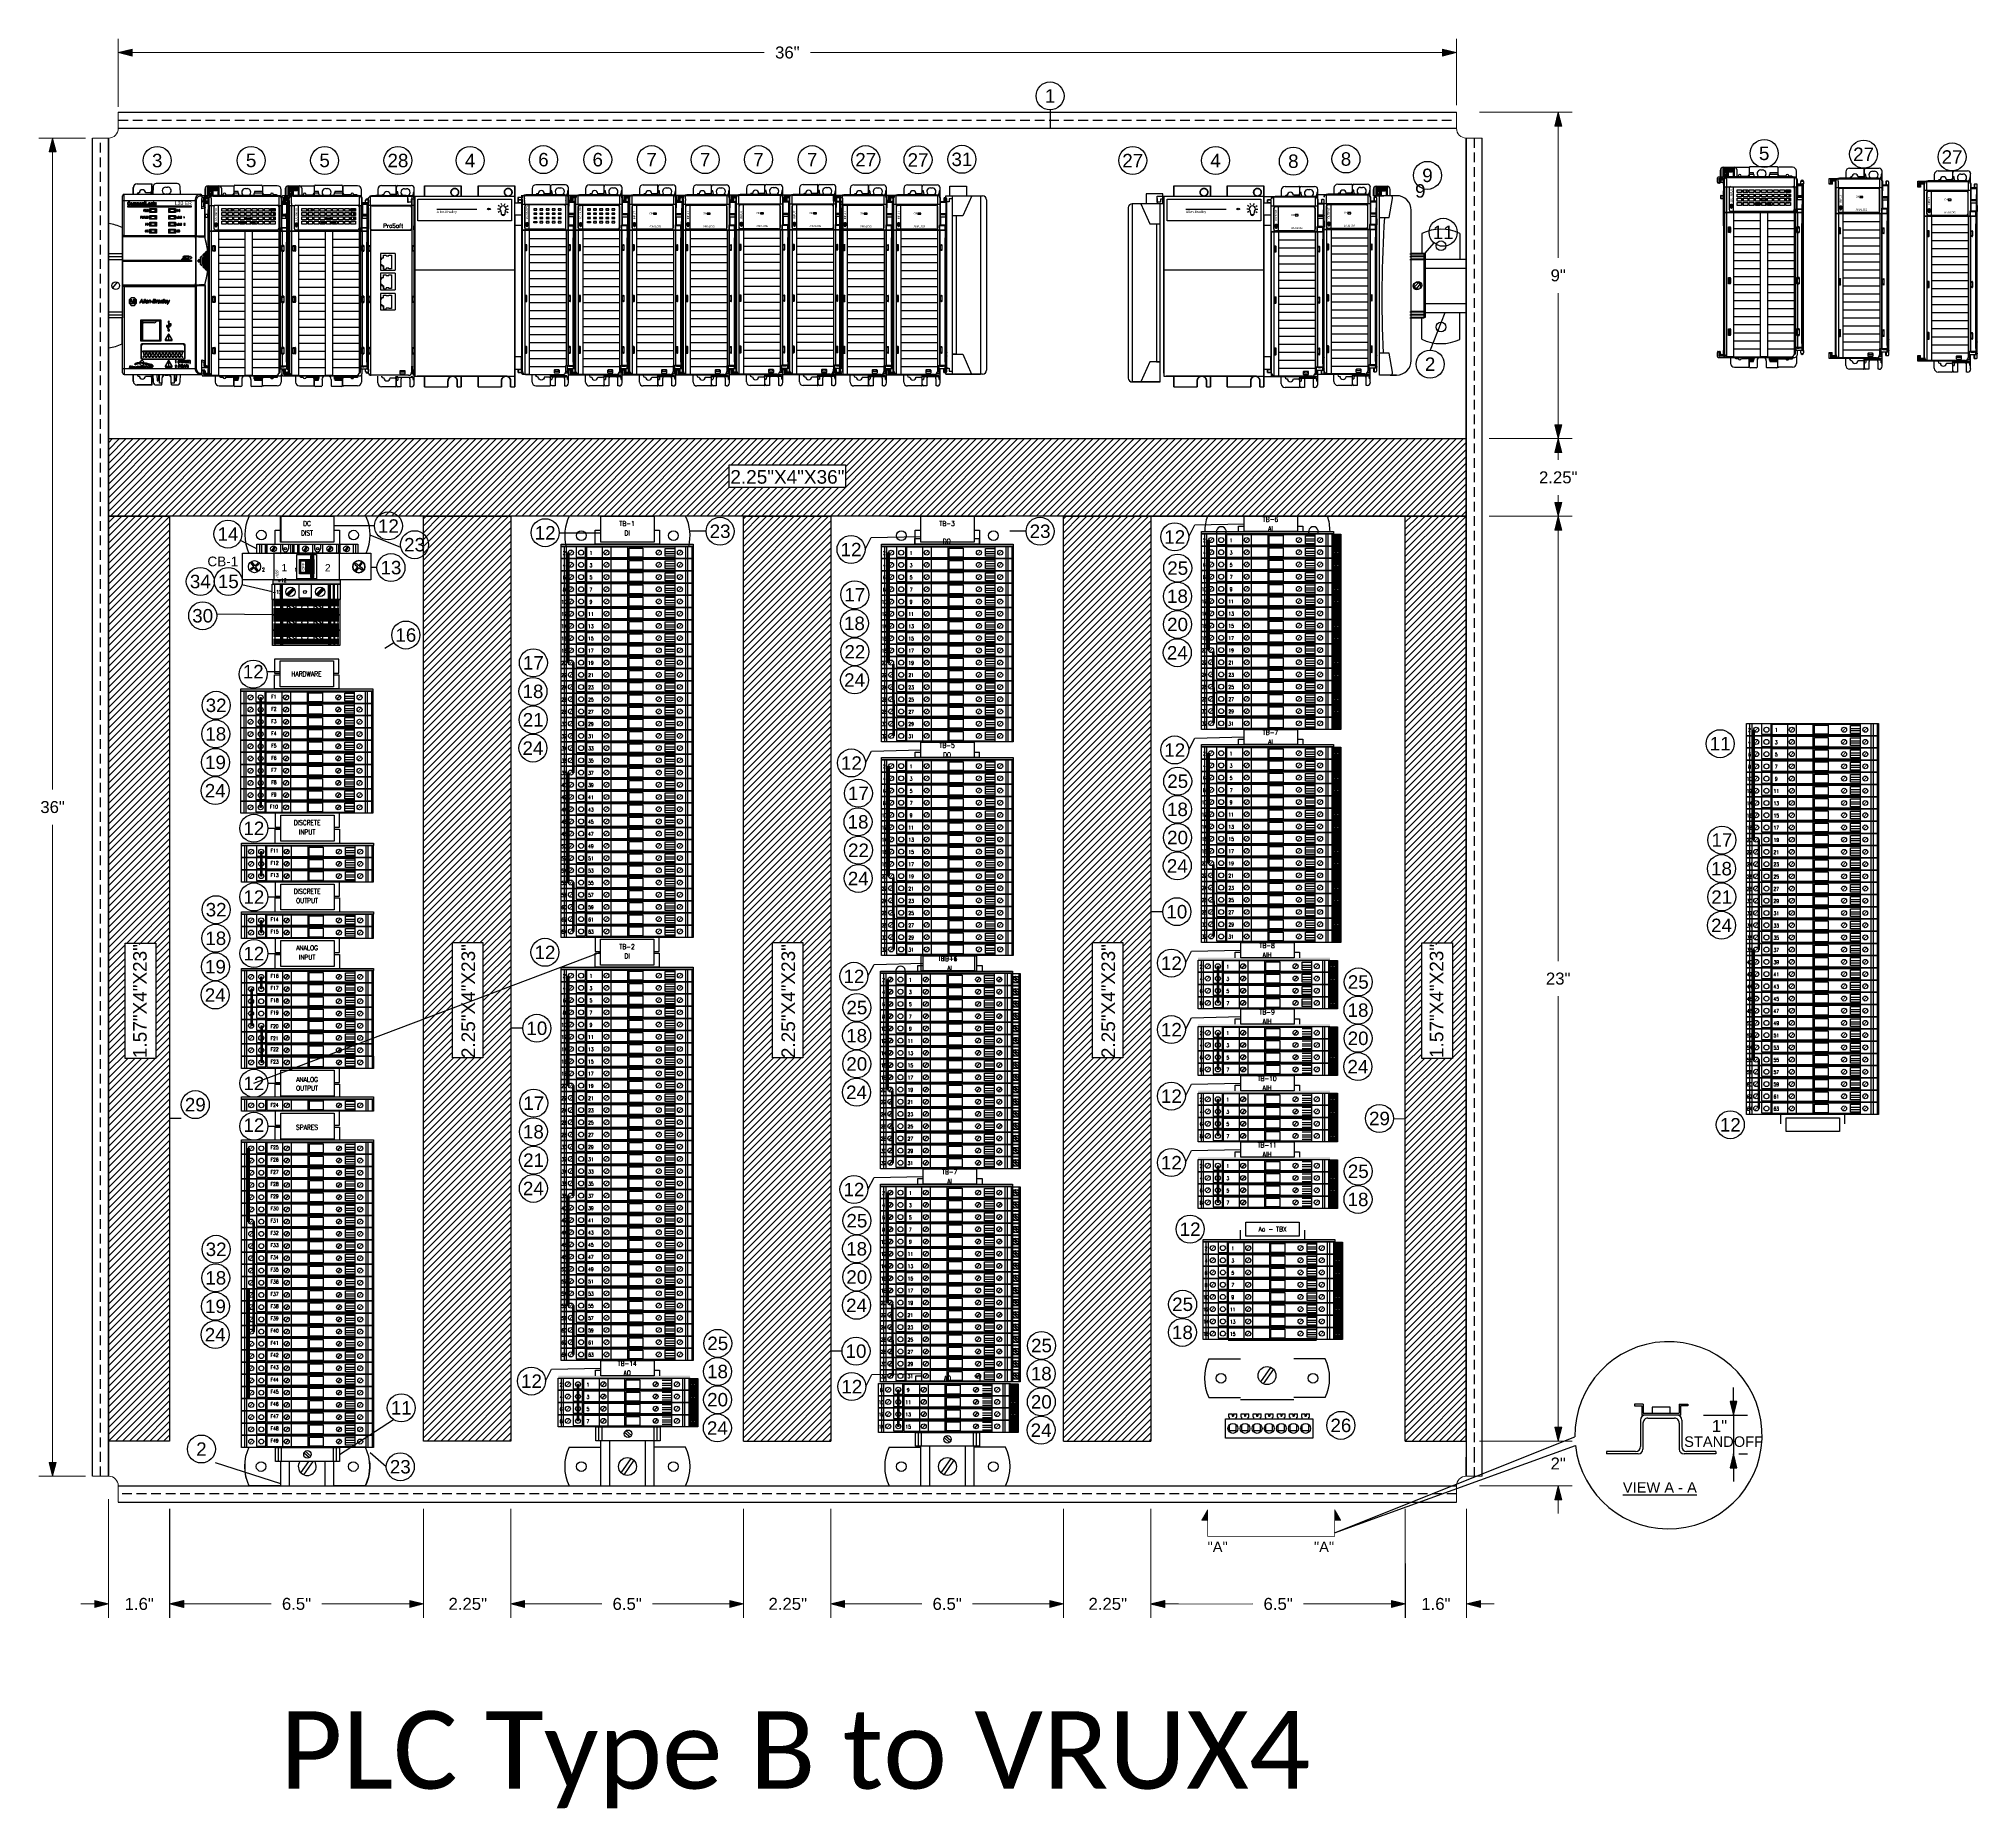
# Model space of a CAD drawing. Header units: inches. Extents: x -38 to 199, y -310 to 64.
# Drawn here: x 87.93 to 137.91, y 16.81 to 62.42 of the extents above; entities that cross this region are included whole.
import ezdxf
from ezdxf.enums import TextEntityAlignment as Align

# ---------------------------------------------------------------- set-up
doc = ezdxf.new("R2010")
doc.units = ezdxf.units.IN
doc.header["$MEASUREMENT"] = 0
doc.linetypes.add('HIDDEN', pattern=[0.375, 0.25, -0.125])
for name, color, linetype, lineweight in [('AM_0', 7, 'Continuous', 30), ('AM_8', 1, 'Continuous', 15), ('DIMENSION (ANSI)', 7, 'Continuous', 9)]:
    doc.layers.add(name, color=color, linetype=linetype, lineweight=lineweight)
for name, color, linetype in [('DETAIL$', 5, 'Continuous'), ('FREE-TEXT', 2, 'Continuous'), ('off-wire', 6, 'Continuous'), ('PLC', 7, 'Continuous'), ('SYMBOLS', 3, 'Continuous')]:
    doc.layers.add(name, color=color, linetype=linetype)
doc.styles.add('_ARIAL', font='arial.ttf')
doc.styles.add('FREEHAND', font='freehand.shx', dxfattribs={"oblique": 25})
doc.styles.add('HELVLS', font='arial.ttf')
doc.styles.add('Note Text (ANSI)', font='arial.ttf')
doc.styles.add('ROMAND', font='ROMAND')
doc.styles.add('ROMANS', font='romans')
doc.styles.get("Standard").update_dxf_attribs({"font": 'arial.ttf'})
doc.styles.add('TXT', font='txt')
doc.dimstyles.new('DIM_0', dxfattribs={"dimscale": 4.75, "dimtxt": 0.065, "dimasz": 0.075, "dimexe": 0.075, "dimexo": 0.125, "dimgap": 0.0625, "dimtad": 0, "dimtih": 1, "dimtoh": 1, "dimrnd": 1e-08, "dimzin": 0, "dimdsep": 46, "dimlunit": 5, "dimtxsty": 'Note Text (ANSI)', "dimblk": 'Filled-1', "dimcen": 0.09, "dimdle": 0.45, "dimclrd": 256, "dimclre": 256, "dimclrt": 256, "dimadec": 0, "dimazin": 1, "dimtm": 1e-09, "dimtfac": 1.263158, "dimtofl": 0, "dimtmove": 0, "dimatfit": 3, "dimfxl": 1, "dimfrac": 2, "dimtolj": 1, "dimtzin": 4, "dimlwd": -1, "dimlwe": -1, "dimarcsym": 0})
doc.dimstyles.get("Standard").update_dxf_attribs({"dimtxt": 0.18, "dimasz": 0.18, "dimexe": 0.18, "dimexo": 0.0625, "dimgap": 0.09, "dimtad": 0, "dimtih": 1, "dimtoh": 1, "dimdec": 4, "dimzin": 0, "dimdsep": 46, "dimtxsty": 'Standard', "dimcen": 0.09, "dimadec": 0, "dimazin": 0, "dimtfac": 1, "dimtdec": 4, "dimtofl": 0, "dimtmove": 0, "dimatfit": 3, "dimfxl": 1, "dimtolj": 1, "dimtzin": 0, "dimarcsym": 0})

# ---------------------------------------------------------------- blocks, each defined once
blk = doc.blocks.new('screw head')
for p, q in [((9.451, 11.684), (9.436, 11.684)), ((9.461, 11.674), (9.461, 11.566)), ((9.461, 11.403), (9.461, 11.511)), ((9.471, 11.556), (9.55, 11.556)), ((9.55, 11.521), (9.471, 11.521)), ((9.56, 11.546), (9.56, 11.531))]:
    blk.add_line(p, q)
blk.add_lwpolyline([(9.451, 11.393), (9.436, 11.393, -0.414214), (9.426, 11.403), (9.426, 11.511, 0.414214), (9.416, 11.521), (9.336, 11.521, -0.414214), (9.326, 11.531), (9.326, 11.546, -0.414214), (9.336, 11.556), (9.416, 11.556, 0.414214), (9.426, 11.566), (9.426, 11.674)], format="xyb")
blk.add_circle((9.443, 11.539), 0.156)
for centre, start, end in [((9.436, 11.674), 90, 180), ((9.451, 11.674), 0, 90), ((9.471, 11.566), 180, 270), ((9.471, 11.511), 90, 180), ((9.55, 11.546), 0, 90), ((9.55, 11.531), 270, 0), ((9.451, 11.403), 270, 0)]:
    blk.add_arc(centre, 0.01, start, end)
blk = doc.blocks.new('ABB CB')
h = blk.add_hatch(color=256)
h.paths.add_polyline_path([(10.975, 11.871), (10.882, 11.871), (10.882, 11.778), (10.6, 11.778), (10.6, 11.403), (10.882, 11.403), (10.882, 11.309), (10.975, 11.309)])
h.paths.add_polyline_path([(10.758, 11.437), (10.64, 11.437), (10.64, 11.743), (10.758, 11.743)], flags=16)
h.paths.add_polyline_path([(10.753, 11.474), (10.753, 11.706), (10.644, 11.706), (10.644, 11.474)], flags=8)
for points in [[(9.131, 11.934), (12.443, 11.934), (12.443, 11.247), (9.131, 11.247)], [(9.943, 11.247), (11.631, 11.247), (11.631, 11.934), (9.943, 11.934)], [(10.537, 11.906), (11.037, 11.906), (11.037, 11.274), (10.537, 11.274)], [(10.64, 11.743), (10.758, 11.743), (10.758, 11.437), (10.64, 11.437)]]:
    blk.add_lwpolyline(points, close=True)
for points in [[(10.882, 11.403), (10.6, 11.403), (10.6, 11.778), (10.882, 11.778)], [(10.882, 11.403), (10.882, 11.309), (10.975, 11.309), (10.975, 11.871), (10.882, 11.871), (10.882, 11.778)], [(10.975, 11.778), (10.975, 11.403)]]:
    blk.add_lwpolyline(points)
blk.add_circle((12.131, 11.59), 0.156)
at = {"rotation": 36.79133963639027}
blk.add_blockref('screw head', (8.791, -3.306), dxfattribs=at)
at = {"xscale": -1, "rotation": 323.2086603636097}
blk.add_blockref('screw head', (12.783, -3.306), dxfattribs=at)
at = {"style": 'FREEHAND', "oblique": 25}
blk.add_text('ABB', height=0.07, rotation=90, dxfattribs=at).set_placement((10.02, 11.3), align=Align.MIDDLE_LEFT)
at = {"style": 'HELVLS'}
blk.add_text('OFF', height=0.07, rotation=90, dxfattribs=at).set_placement((10.699, 11.59), align=Align.MIDDLE)
at = {"color": 6, "style": 'TXT', "flags": 3}
for tag, p in [('MANUF', (9.007, 10.957)), ('PART#', (9.006, 10.715)), ('DESC', (9.007, 10.475))]:
    blk.add_attdef(tag, p, '', height=0.125, dxfattribs=at)
blk = doc.blocks.new('11512017')
at = {"color": 8}
for p, q in [((-0.506, -0.259), (-0.34, -0.096)), ((-0.495, -0.274), (-0.325, -0.107)), ((-0.481, -0.288), (-0.311, -0.121)), ((-0.465, -0.3), (-0.3, -0.137)), ((0.258, -0.259), (0.423, -0.096)), ((0.269, -0.274), (0.439, -0.107)), ((0.282, -0.288), (0.452, -0.121)), ((0.298, -0.3), (0.463, -0.137))]:
    blk.add_line(p, q, dxfattribs=at)
blk.add_lwpolyline([(0.875, 0), (0.875, -0.394), (-0.875, -0.394), (-0.875, 0)], close=True, dxfattribs=at)
blk.add_lwpolyline([(0.124, 0), (0.124, -0.362), (-0.18, -0.362), (-0.18, 0)], dxfattribs=at)
for centre in [(-0.403, -0.198), (0.36, -0.198)]:
    blk.add_circle(centre, 0.12, dxfattribs=at)
at = {"layer": 'DETAIL$', "color": 8}
for p, q in [((-0.501, -0.267), (-0.332, -0.101)), ((-0.488, -0.282), (-0.318, -0.114)), ((-0.474, -0.294), (-0.305, -0.128)), ((0.263, -0.267), (0.431, -0.101)), ((0.275, -0.282), (0.446, -0.114)), ((0.29, -0.294), (0.458, -0.128))]:
    blk.add_line(p, q, dxfattribs=at)
for points in [[(-0.809, -0.394), (-0.809, 0)], [(-0.66, -0.394), (-0.66, 0)], [(-0.638, -0.394), (-0.638, 0)], [(-0.612, -0.394), (-0.612, 0)], [(0.574, -0.394), (0.574, 0)], [(0.6, -0.394), (0.6, 0)], [(0.622, -0.394), (0.622, 0)], [(0.704, -0.394), (0.704, 0)], [(0.726, -0.394), (0.726, 0)], [(0.815, -0.394), (0.815, 0)]]:
    blk.add_lwpolyline(points, dxfattribs=at)
blk.add_circle((-0.035, -0.198), 0.0397, dxfattribs=at)
at = {"color": 6, "style": 'TXT', "flags": 3}
for tag, p in [('MANUF', (-0.875, -0.683)), ('PART#', (-0.875, -0.925)), ('DESC', (-0.875, -1.165))]:
    blk.add_attdef(tag, p, '', height=0.125, dxfattribs=at)
blk = doc.blocks.new('10331220')
at = {"color": 9}
blk.add_lwpolyline([(-0.863, -0.11), (-0.863, 0), (0.863, 0), (0.863, -0.11)], close=True, dxfattribs=at)
at = {"color": 6, "style": 'TXT', "flags": 3}
for tag, p in [('MANUF', (-0.863, -0.399)), ('PART#', (-0.863, -0.641)), ('DESC', (-0.863, -0.881))]:
    blk.add_attdef(tag, p, '', height=0.125, dxfattribs=at)
blk = doc.blocks.new('16511510')
blk.add_lwpolyline([(-0.865, -0.394), (-0.865, 0), (0.865, 0), (0.865, -0.394)], close=True)
for points in [[(-0.638, 0), (-0.638, -0.394)], [(0.596, 0), (0.596, -0.394)]]:
    blk.add_lwpolyline(points)
at = {"color": 2, "const_width": 0.15}
blk.add_lwpolyline([(-0.846, -0.099), (0.848, -0.099)], dxfattribs=at)
at = {"color": 92, "const_width": 0.15}
blk.add_lwpolyline([(-0.846, -0.295), (0.848, -0.295)], dxfattribs=at)
for centre in [(-0.377, -0.198), (0.315, -0.198)]:
    blk.add_circle(centre, 0.107)
at = {"layer": 'DETAIL$'}
for points in [[(-0.811, 0), (-0.811, -0.394)], [(-0.661, 0), (-0.661, -0.394)], [(-0.613, 0), (-0.613, -0.394)], [(0.574, 0), (0.574, -0.394)], [(0.622, 0), (0.622, -0.394)], [(0.708, 0), (0.708, -0.394)], [(0.732, 0), (0.732, -0.394)], [(0.815, 0), (0.815, -0.394)], [(-0.474, -0.153), (-0.317, -0.286)], [(-0.28, -0.241), (-0.435, -0.108)], [(0.219, -0.153), (0.375, -0.286)], [(0.412, -0.241), (0.257, -0.108)]]:
    blk.add_lwpolyline(points, dxfattribs=at)
blk.add_circle((-0.035, -0.198), 0.075, dxfattribs=at)
at = {"color": 6, "style": 'TXT', "flags": 3}
for tag, p in [('MANUF', (-0.865, -0.683)), ('PART#', (-0.865, -0.925)), ('DESC', (-0.865, -1.165))]:
    blk.add_attdef(tag, p, '', height=0.125, dxfattribs=at)
blk = doc.blocks.new('11527122')
at = {"color": 8}
blk.add_lwpolyline([(-1.3, -0.238), (-1.3, 0), (1.3, 0), (1.3, -0.238)], close=True, dxfattribs=at)
for points in [[(-1.182, 0), (-1.182, -0.238)], [(-1.068, 0), (-1.068, -0.238)], [(-0.695, 0), (-0.695, -0.238)], [(-0.434, 0), (-0.434, -0.238)], [(-0.363, 0), (-0.363, -0.238)], [(-0.236, 0), (-0.236, -0.238)], [(0.131, 0), (0.131, -0.238)], [(0.392, 0), (0.392, -0.238)], [(0.755, 0), (0.755, -0.238)], [(0.82, 0), (0.82, -0.238)], [(1.241, 0), (1.241, -0.238)]]:
    blk.add_lwpolyline(points, dxfattribs=at)
for centre in [(-0.872, -0.121), (-0.048, -0.121), (0.577, -0.121), (1.011, -0.121)]:
    blk.add_circle(centre, 0.0757, dxfattribs=at)
at = {"layer": 'DETAIL$', "color": 8}
for p, q in [((-0.844, -0.051), (-0.926, -0.175)), ((-0.819, -0.068), (-0.901, -0.191)), ((-0.019, -0.051), (-0.101, -0.175)), ((0.006, -0.068), (-0.077, -0.191)), ((0.606, -0.051), (0.524, -0.175)), ((0.631, -0.068), (0.548, -0.191)), ((1.04, -0.051), (0.957, -0.175)), ((1.064, -0.068), (0.982, -0.191))]:
    blk.add_line(p, q, dxfattribs=at)
for points in [[(-1.233, 0), (-1.233, -0.238)], [(-1.083, 0), (-1.083, -0.238)], [(-1.048, 0), (-1.048, -0.238)], [(-0.64, 0), (-0.64, -0.12)], [(-0.488, 0), (-0.488, -0.12)], [(-0.383, 0), (-0.383, -0.238)], [(-0.348, 0), (-0.348, -0.238)], [(-0.256, 0), (-0.256, -0.238)], [(-0.221, 0), (-0.221, -0.238)], [(0.187, 0), (0.187, -0.12)], [(0.339, 0), (0.339, -0.12)], [(0.8, 0), (0.8, -0.238)], [(0.835, 0), (0.835, -0.238)], [(1.186, 0), (1.186, -0.238)]]:
    blk.add_lwpolyline(points, dxfattribs=at)
for centre in [(-0.564, -0.121), (0.263, -0.121)]:
    blk.add_circle(centre, 0.03, dxfattribs=at)
for centre in [(-0.564, -0.121), (0.263, -0.121)]:
    blk.add_arc(centre, 0.0752, 180, 0, dxfattribs=at)
at = {"color": 6, "style": 'TXT', "flags": 3}
for tag, p in [('MANUF', (-1.3, -0.527)), ('PART#', (-1.3, -0.769)), ('DESC', (-1.3, -1.009))]:
    blk.add_attdef(tag, p, '', height=0.125, dxfattribs=at)
blk = doc.blocks.new('A$C6892190E')
at = {"color": 8}
for p, q in [((1.226, -0.177), (-1.05, -0.177)), ((-1.05, -0.177), (-1.05, -0.448)), ((1.226, -0.448), (-1.05, -0.448)), ((-0.643, -0.177), (-0.643, -0.448)), ((-0.421, -0.177), (-0.421, -0.448)), ((0.012, -0.177), (0.012, -0.448)), ((1.226, -0.177), (1.226, -0.448))]:
    blk.add_line(p, q, dxfattribs=at)
blk.add_lwpolyline([(-1.699, -0.469), (-1.699, -0.154), (1.701, -0.154), (1.701, -0.469)], close=True, dxfattribs=at)
for points in [[(-0.491, -0.266), (-0.575, -0.364)], [(0.05, -0.201), (0.406, -0.201), (0.406, -0.431), (0.05, -0.431), (0.05, -0.201)], [(0.857, -0.266), (0.773, -0.364)], [(1.227, -0.411), (0.982, -0.411), (0.982, -0.207), (1.227, -0.207)], [(0.982, -0.283), (1.227, -0.283), (1.227, -0.347), (0.982, -0.347)]]:
    blk.add_lwpolyline(points, dxfattribs=at)
for centre in [(-1.449, -0.315), (-0.533, -0.315), (0.815, -0.315), (1.362, -0.315)]:
    blk.add_circle(centre, 0.0645, dxfattribs=at)
at = {"layer": 'DETAIL$', "color": 8}
for points in [[(-1.622, -0.154), (-1.622, -0.469)], [(-1.567, -0.154), (-1.567, -0.469)], [(-1.311, -0.157), (-1.311, -0.431), (-1.069, -0.431), (-1.069, -0.157)], [(1.506, -0.154), (1.506, -0.469)], [(1.561, -0.154), (1.561, -0.469)], [(1.666, -0.154), (1.666, -0.469)]]:
    blk.add_lwpolyline(points, dxfattribs=at)
at = {"layer": 'DETAIL$', "color": 8, "const_width": 0.02}
for points in [[(-1.406, -0.266), (-1.491, -0.364)], [(1.404, -0.266), (1.32, -0.364)]]:
    blk.add_lwpolyline(points, dxfattribs=at)
at = {"layer": 'DETAIL$', "color": 8}
blk.add_circle((-1.188, -0.315), 0.0645, dxfattribs=at)
blk = doc.blocks.new('A$C595E315F')
at = {"color": 8}
for p, q in [((-0.579, -0.36), (-0.579, 0)), ((-0.579, 0), (1.077, 0)), ((1.077, 0), (1.077, -0.36)), ((1.077, -0.36), (-0.579, -0.36))]:
    blk.add_line(p, q, dxfattribs=at)
for p, q in [((-0.501, -0.36), (-0.501, 0)), ((-0.423, -0.36), (-0.423, 0)), ((0.922, -0.36), (0.922, 0)), ((0.999, -0.36), (0.999, 0))]:
    blk.add_line(p, q)
blk.add_circle((0.249, -0.177), 0.0976, dxfattribs=at)
at = {"layer": 'DETAIL$', "color": 8}
for points in [[(0.16, -0.137), (0.302, -0.259)], [(0.338, -0.218), (0.194, -0.096)]]:
    blk.add_lwpolyline(points, dxfattribs=at)
blk = doc.blocks.new('11560421')
at = {"color": 8}
for p, q in [((1.225, -0.023), (-1.051, -0.023)), ((-1.051, -0.023), (-1.051, -0.294)), ((1.225, -0.294), (-1.051, -0.294)), ((-0.645, -0.023), (-0.645, -0.294)), ((-0.422, -0.023), (-0.422, -0.294)), ((1.225, -0.023), (1.225, -0.294))]:
    blk.add_line(p, q, dxfattribs=at)
blk.add_lwpolyline([(-1.7, -0.315), (-1.7, 0), (1.7, 0), (1.7, -0.315)], close=True, dxfattribs=at)
for points in [[(0.049, -0.047), (0.405, -0.047), (0.405, -0.277), (0.049, -0.277), (0.049, -0.047)], [(1.225, -0.256), (0.981, -0.256), (0.981, -0.053), (1.225, -0.053)]]:
    blk.add_lwpolyline(points, dxfattribs=at)
for centre in [(-1.45, -0.16), (-0.534, -0.16), (0.814, -0.16), (1.36, -0.16)]:
    blk.add_circle(centre, 0.0645, dxfattribs=at)
at = {"layer": 'DETAIL$', "color": 8}
blk.add_line((0.01, -0.023), (0.01, -0.294), dxfattribs=at)
for points in [[(-1.624, 0), (-1.624, -0.315)], [(-1.569, 0), (-1.569, -0.315)], [(1.504, 0), (1.504, -0.315)], [(1.559, 0), (1.559, -0.315)], [(1.664, 0), (1.664, -0.315)], [(-1.312, -0.002), (-1.312, -0.277), (-1.071, -0.277), (-1.071, -0.002)], [(0.981, -0.128), (1.225, -0.128), (1.225, -0.192), (0.981, -0.192)]]:
    blk.add_lwpolyline(points, dxfattribs=at)
at = {"layer": 'DETAIL$', "color": 8, "const_width": 0.02}
for points in [[(-1.408, -0.112), (-1.492, -0.209)], [(-0.492, -0.112), (-0.577, -0.209)], [(0.856, -0.112), (0.771, -0.209)], [(1.403, -0.112), (1.318, -0.209)]]:
    blk.add_lwpolyline(points, dxfattribs=at)
at = {"layer": 'DETAIL$', "color": 8}
blk.add_circle((-1.189, -0.16), 0.0645, dxfattribs=at)
at = {"color": 6, "style": 'TXT', "flags": 3}
for tag, p in [('MANUF', (-1.7, -0.604)), ('PART#', (-1.7, -0.846)), ('DESC', (-1.7, -1.086))]:
    blk.add_attdef(tag, p, '', height=0.125, dxfattribs=at)
blk = doc.blocks.new('11691307')
at = {"color": 8}
blk.add_lwpolyline([(-1.7, -0.059), (-1.7, 0), (1.7, 0), (1.7, -0.059)], close=True, dxfattribs=at)
at = {"color": 6, "style": 'TXT', "flags": 3}
for tag, p in [('MANUF', (-1.7, -0.348)), ('PART#', (-1.7, -0.59)), ('DESC', (-1.7, -0.83))]:
    blk.add_attdef(tag, p, '', height=0.125, dxfattribs=at)
blk = doc.blocks.new('DI32')
at = {"layer": 'PLC', "color": 7, "linetype": 'Continuous'}
for p, q in [((0, -0.107), (0, 0)), ((0.276, 0.02), (0.02, 0.02)), ((0.039, 0.031), (0.039, 0.02)), ((0.039, 0.031), (0.276, 0.031)), ((0.065, 0.031), (0.065, 0.02)), ((0.079, 0.031), (0.079, 0.197)), ((0.098, 0.031), (0.098, 0.249)), ((0.153, 0.031), (0.153, 0.275)), ((0.157, 0.276), (0.433, 0.276)), ((0.159, 0.031), (0.159, 0.276)), ((0.171, 0.11), (0.242, 0.15)), ((0.171, 0.11), (0.242, 0.071)), ((0.176, 0.276), (0.176, 0.113)), ((0.176, 0.108), (0.176, 0.031)), ((0.181, 0.116), (0.181, 0.276)), ((0.181, 0.031), (0.181, 0.105)), ((0.197, 0.276), (0.197, 0.124)), ((0.197, 0.096), (0.197, 0.031)), ((0.203, 0.128), (0.203, 0.276)), ((0.203, 0.031), (0.203, 0.093)), ((0.218, 0.276), (0.218, 0.136)), ((0.218, 0.084), (0.218, 0.031)), ((0.224, 0.02), (0.239, 0.006)), ((0.225, 0.14), (0.225, 0.276)), ((0.225, 0.031), (0.225, 0.08)), ((0.276, 0.014), (0.23, 0.014)), ((1.99, 0.006), (0.239, 0.006)), ((0.24, 0.276), (0.24, 0.148)), ((0.24, 0.072), (0.24, 0.031)), ((0.242, 0.15), (0.242, 0.071)), ((0.248, 0.031), (0.248, 0.276)), ((0.262, 0.276), (0.262, 0.031)), ((0.272, 0.031), (0.272, 0.276)), ((0.276, 0.01), (0.276, 0.033)), ((0.276, 0.033), (1.957, 0.033)), ((0.276, 0.033), (1.957, 0.033)), ((0.276, 0.032), (0.63, 0.032)), ((0.276, 0.032), (0.63, 0.032)), ((0.276, 0.031), (1.957, 0.031)), ((0.276, 0.03), (1.957, 0.03)), ((0.276, 0.03), (1.957, 0.03)), ((0.276, 0.01), (1.957, 0.01)), ((0.278, 0.15), (0.278, 0.039)), ((0.287, 0.15), (0.278, 0.15)), ((0.278, 0.039), (0.415, 0.039)), ((0.285, 0.276), (0.285, 0.15)), ((0.285, 0.039), (0.285, 0.033)), ((0.287, 0.177), (0.287, 0.15)), ((0.295, 0.207), (0.295, 0.276)), ((0.295, 0.033), (0.295, 0.039)), ((0.307, 0.276), (0.307, 0.221)), ((0.307, 0.177), (0.307, 0.15)), ((0.386, 0.15), (0.307, 0.15)), ((0.307, 0.039), (0.307, 0.033)), ((0.319, 0.229), (0.319, 0.276)), ((0.319, 0.15), (0.319, 0.205)), ((0.319, 0.033), (0.319, 0.039)), ((0.329, 0.276), (0.329, 0.234)), ((0.329, 0.213), (0.329, 0.15)), ((0.329, 0.039), (0.329, 0.033)), ((0.342, 0.236), (0.342, 0.276)), ((0.342, 0.15), (0.342, 0.216)), ((0.342, 0.033), (0.342, 0.039)), ((0.352, 0.276), (0.352, 0.236)), ((0.352, 0.216), (0.352, 0.15)), ((0.352, 0.039), (0.352, 0.033)), ((0.365, 0.233), (0.365, 0.276)), ((0.365, 0.15), (0.365, 0.212)), ((0.365, 0.033), (0.365, 0.039)), ((0.373, 0.276), (0.373, 0.23)), ((0.373, 0.206), (0.373, 0.15)), ((0.373, 0.039), (0.373, 0.033)), ((0.386, 0.15), (0.386, 0.177)), ((0.388, 0.219), (0.388, 0.276)), ((0.388, 0.033), (0.388, 0.039)), ((0.395, 0.276), (0.395, 0.211)), ((0.395, 0.039), (0.395, 0.033)), ((0.406, 0.15), (0.406, 0.177)), ((0.415, 0.15), (0.406, 0.15)), ((0.41, 0.15), (0.41, 0.276)), ((0.41, 0.033), (0.41, 0.039)), ((0.415, 0.276), (0.415, 0.033)), ((0.415, 0.039), (0.415, 0.15)), ((0.431, 0.033), (0.431, 0.276)), ((0.439, 0.033), (0.439, 0.275)), ((0.441, 0.276), (0.799, 0.276)), ((0.512, 0.033), (0.512, 0.197)), ((0.512, 0.047), (0.539, 0.047)), ((0.618, 0.047), (0.78, 0.047)), ((0.63, 0.032), (0.63, 0.031)), ((0.787, 0.031), (0.787, 0.032)), ((0.787, 0.032), (1.417, 0.032)), ((0.787, 0.032), (1.417, 0.032)), ((0.819, 0.256), (0.819, 0.033)), ((0.827, 0.033), (0.827, 0.27)), ((0.932, 0.127), (0.827, 0.127)), ((0.827, 0.099), (0.933, 0.099)), ((0.846, 0.289), (1.535, 0.289)), ((1.12, 0.205), (1.163, 0.205)), ((1.35, 0.099), (1.555, 0.099)), ((1.555, 0.127), (1.352, 0.127)), ((1.417, 0.032), (1.417, 0.031)), ((1.555, 0.27), (1.555, 0.033)), ((1.563, 0.256), (1.563, 0.033)), ((1.575, 0.031), (1.575, 0.032)), ((1.575, 0.032), (1.957, 0.032)), ((1.575, 0.032), (1.957, 0.032)), ((1.941, 0.276), (1.583, 0.276)), ((1.764, 0.047), (1.602, 0.047)), ((1.902, 0.047), (1.843, 0.047)), ((1.957, 0.033), (1.957, 0.01)), ((1.957, 0.031), (1.976, 0.031)), ((1.996, 0.02), (1.957, 0.02)), ((1.957, 0.014), (1.999, 0.014)), ((1.976, 0.031), (1.976, 0.02)), ((1.99, 0.006), (1.999, 0.014)), ((1.996, 0.02), (1.996, 0.014)), ((2.039, 0), (2.039, 0.177)), ((0.02, -0.134), (0.02, -0.127)), ((0.044, -0.128), (0.02, -0.127)), ((0.057, -0.134), (0.02, -0.134)), ((0.035, -0.03), (0.035, -0.107)), ((0.064, -0.058), (0.035, -0.03)), ((0.035, -0.107), (0.064, -0.108)), ((0.05, -0.134), (0.044, -0.128)), ((0.051, -0.014), (0.08, -0.042)), ((0.138, -0.014), (0.051, -0.014)), ((0.064, -0.062), (0.064, -0.108)), ((0.077, -0.075), (0.064, -0.062)), ((0.064, -0.108), (0.07, -0.114)), ((0.077, -0.114), (0.07, -0.114)), ((0.077, -0.075), (0.077, -0.114)), ((0.079, -0.11), (0.079, -0.067)), ((0.079, -0.11), (0.157, -0.11)), ((0.083, -0.042), (0.096, -0.055)), ((0.138, -0.042), (0.083, -0.042)), ((0.083, -0.465), (0.083, -0.52)), ((0.094, -0.531), (0.094, -0.453)), ((0.094, -0.453), (0.138, -0.453)), ((0.138, -0.055), (0.096, -0.055)), ((0.098, -0.11), (0.098, -0.055)), ((0.138, -0.014), (0.138, -0.055)), ((0.138, -0.453), (0.138, -0.531)), ((0.157, -0.157), (0.157, -0.038)), ((0.165, -0.157), (0.157, -0.157)), ((0.157, -1.236), (0.157, -0.331)), ((0.165, -4.606), (0.165, -0.039)), ((0.18, -0.054), (0.165, -0.039)), ((0.17, -0.079), (0.165, -0.079)), ((0.171, -0.059), (0.17, -0.079)), ((0.171, -0.045), (0.171, -0.059)), ((0.183, -0.231), (0.183, -0.886)), ((0.183, -0.231), (0.325, -0.231)), ((0.242, -0.231), (0.242, -0.216)), ((0.242, -0.886), (0.242, -0.231)), ((0.303, -0.266), (0.303, -0.817)), ((0.343, -0.226), (1.945, -0.226)), ((0.508, -0.38), (0.508, -0.305)), ((0.508, -0.305), (0.626, -0.305)), ((0.626, -0.38), (0.508, -0.38)), ((0.508, -0.49), (0.508, -0.415)), ((0.508, -0.415), (0.626, -0.415)), ((0.626, -0.49), (0.508, -0.49)), ((0.626, -0.305), (0.626, -0.38)), ((0.626, -0.415), (0.626, -0.49)), ((0.665, -0.38), (0.665, -0.305)), ((0.665, -0.305), (0.783, -0.305)), ((0.783, -0.38), (0.665, -0.38)), ((0.665, -0.49), (0.665, -0.415)), ((0.665, -0.415), (0.783, -0.415)), ((0.783, -0.49), (0.665, -0.49)), ((0.669, -0.305), (0.669, -0.38)), ((0.669, -0.415), (0.669, -0.49)), ((0.756, -0.38), (0.756, -0.305)), ((0.783, -0.305), (0.783, -0.38)), ((0.783, -0.415), (0.783, -0.49)), ((0.823, -0.38), (0.823, -0.305)), ((0.823, -0.305), (0.941, -0.305)), ((0.941, -0.38), (0.823, -0.38)), ((0.823, -0.49), (0.823, -0.415)), ((0.823, -0.415), (0.941, -0.415)), ((0.941, -0.49), (0.823, -0.49)), ((0.941, -0.305), (0.941, -0.38)), ((0.941, -0.415), (0.941, -0.49)), ((0.98, -0.38), (0.98, -0.305)), ((0.98, -0.305), (1.098, -0.305)), ((1.098, -0.38), (0.98, -0.38)), ((0.98, -0.49), (0.98, -0.415)), ((0.98, -0.415), (1.098, -0.415)), ((1.098, -0.49), (0.98, -0.49)), ((1.098, -0.305), (1.098, -0.38)), ((1.098, -0.415), (1.098, -0.49)), ((1.138, -0.38), (1.138, -0.305)), ((1.138, -0.305), (1.256, -0.305)), ((1.256, -0.38), (1.138, -0.38)), ((1.138, -0.49), (1.138, -0.415)), ((1.138, -0.415), (1.256, -0.415)), ((1.256, -0.49), (1.138, -0.49)), ((1.256, -0.305), (1.256, -0.38)), ((1.256, -0.415), (1.256, -0.49)), ((1.295, -0.38), (1.295, -0.305)), ((1.295, -0.305), (1.413, -0.305)), ((1.413, -0.38), (1.295, -0.38)), ((1.295, -0.49), (1.295, -0.415)), ((1.295, -0.415), (1.413, -0.415)), ((1.413, -0.49), (1.295, -0.49)), ((1.413, -0.305), (1.413, -0.38)), ((1.413, -0.415), (1.413, -0.49)), ((1.453, -0.38), (1.453, -0.305)), ((1.453, -0.305), (1.571, -0.305)), ((1.571, -0.38), (1.453, -0.38)), ((1.453, -0.49), (1.453, -0.415)), ((1.453, -0.415), (1.571, -0.415)), ((1.571, -0.49), (1.453, -0.49)), ((1.571, -0.305), (1.571, -0.38)), ((1.571, -0.415), (1.571, -0.49)), ((1.61, -0.38), (1.61, -0.305)), ((1.61, -0.305), (1.728, -0.305)), ((1.728, -0.38), (1.61, -0.38)), ((1.61, -0.49), (1.61, -0.415)), ((1.61, -0.415), (1.728, -0.415)), ((1.728, -0.49), (1.61, -0.49)), ((1.728, -0.305), (1.728, -0.38)), ((1.728, -0.415), (1.728, -0.49)), ((1.768, -0.38), (1.768, -0.305)), ((1.768, -0.305), (1.886, -0.305)), ((1.886, -0.38), (1.768, -0.38)), ((1.768, -0.49), (1.768, -0.415)), ((1.768, -0.415), (1.886, -0.415)), ((1.886, -0.49), (1.768, -0.49)), ((1.783, -0.38), (1.783, -0.335)), ((1.783, -0.335), (1.854, -0.335)), ((1.783, -0.378), (1.799, -0.378)), ((1.783, -0.49), (1.783, -0.415)), ((1.839, -0.417), (1.839, -0.49)), ((1.854, -0.335), (1.854, -0.38)), ((1.854, -0.415), (1.854, -0.49)), ((1.886, -0.305), (1.886, -0.38)), ((1.886, -0.415), (1.886, -0.49)), ((1.963, -0.231), (2.038, -0.231)), ((1.984, -0.266), (1.984, -0.817)), ((1.987, -0.231), (1.987, -0.886)), ((2.038, -0.795), (2.038, -0.231)), ((2.05, -0.037), (2.041, -0.046)), ((2.041, -0.478), (2.044, -0.476)), ((2.044, -0.45), (2.048, -0.183)), ((2.049, -0.14), (2.05, -0.139)), ((2.05, -0.037), (2.05, -0.139)), ((2.055, -0.045), (2.055, -0.152)), ((2.056, -0.154), (2.192, -0.154)), ((2.063, -0.496), (2.061, -0.498)), ((2.183, -0.498), (2.061, -0.498)), ((2.063, -0.496), (2.185, -0.496)), ((2.067, -0.194), (2.064, -0.461)), ((2.187, -0.461), (2.064, -0.461)), ((2.067, -0.194), (2.19, -0.194)), ((2.07, -0.159), (2.069, -0.16)), ((2.191, -0.16), (2.069, -0.16)), ((2.07, -0.159), (2.192, -0.159)), ((2.149, -0.154), (2.149, -0.093)), ((2.151, -0.083), (2.223, -0.083)), ((2.183, -0.498), (2.185, -0.496)), ((2.187, -0.461), (2.19, -0.194)), ((2.191, -0.16), (2.192, -0.159)), ((2.21, -0.205), (2.206, -0.472)), ((2.211, -0.179), (2.21, -0.179)), ((2.211, -0.807), (2.211, -0.173)), ((2.211, -0.173), (2.217, -0.173)), ((2.217, -0.154), (2.217, -0.335)), ((2.217, -0.154), (2.224, -0.154)), ((2.217, -0.335), (2.219, -0.335)), ((2.219, -1.878), (2.219, -0.335)), ((2.224, -0.093), (2.224, -0.154)), ((0.094, -0.531), (0.138, -0.531)), ((0.157, -0.752), (0.165, -0.746)), ((0.17, -0.807), (0.165, -0.807)), ((0.17, -0.807), (0.171, -0.827)), ((0.171, -0.827), (0.171, -0.886)), ((0.171, -0.886), (2.185, -0.886)), ((0.178, -1.122), (0.178, -0.925)), ((0.179, -0.925), (0.178, -0.925)), ((0.179, -0.925), (0.179, -1.122)), ((0.182, -0.886), (0.182, -4.606)), ((0.185, -0.89), (0.185, -4.531)), ((0.185, -0.89), (2.185, -0.89)), ((0.244, -4.608), (0.244, -0.886)), ((0.283, -0.89), (0.283, -0.886)), ((0.303, -0.89), (0.303, -0.886)), ((0.343, -0.856), (1.945, -0.856)), ((0.362, -0.71), (0.346, -0.737)), ((0.355, -0.737), (0.346, -0.737)), ((0.355, -0.792), (0.355, -0.737)), ((0.355, -0.75), (0.355, -0.75)), ((0.355, -0.761), (0.355, -0.761)), ((0.368, -0.792), (0.355, -0.792)), ((0.377, -0.737), (0.362, -0.71)), ((0.377, -0.737), (0.368, -0.737)), ((0.368, -0.737), (0.368, -0.792)), ((0.368, -0.75), (0.368, -0.75)), ((0.368, -0.761), (0.368, -0.761)), ((0.482, -0.89), (0.482, -0.886)), ((0.508, -0.6), (0.508, -0.526)), ((0.508, -0.526), (0.626, -0.526)), ((0.626, -0.6), (0.508, -0.6)), ((0.508, -0.711), (0.508, -0.636)), ((0.508, -0.636), (0.626, -0.636)), ((0.626, -0.711), (0.508, -0.711)), ((0.541, -0.886), (0.541, -0.89)), ((0.626, -0.526), (0.626, -0.6)), ((0.626, -0.636), (0.626, -0.711)), ((0.665, -0.6), (0.665, -0.526)), ((0.665, -0.526), (0.783, -0.526)), ((0.783, -0.6), (0.665, -0.6)), ((0.665, -0.711), (0.665, -0.636)), ((0.665, -0.636), (0.783, -0.636)), ((0.783, -0.711), (0.665, -0.711)), ((0.669, -0.526), (0.669, -0.6)), ((0.669, -0.636), (0.669, -0.711)), ((0.783, -0.526), (0.783, -0.6)), ((0.783, -0.636), (0.783, -0.711)), ((0.823, -0.6), (0.823, -0.526)), ((0.823, -0.526), (0.941, -0.526)), ((0.941, -0.6), (0.823, -0.6)), ((0.823, -0.711), (0.823, -0.636)), ((0.823, -0.636), (0.941, -0.636)), ((0.941, -0.711), (0.823, -0.711)), ((0.941, -0.526), (0.941, -0.6)), ((0.941, -0.636), (0.941, -0.711)), ((0.98, -0.6), (0.98, -0.526)), ((0.98, -0.526), (1.098, -0.526)), ((1.098, -0.6), (0.98, -0.6)), ((0.98, -0.711), (0.98, -0.636)), ((0.98, -0.636), (1.098, -0.636)), ((1.098, -0.711), (0.98, -0.711)), ((1.003, -0.678), (1.003, -0.711)), ((1.003, -0.678), (1.003, -0.711)), ((1.003, -0.678), (1.003, -0.678)), ((1.024, -0.678), (1.003, -0.678)), ((1.098, -0.678), (1.003, -0.678)), ((1.035, -0.678), (1.035, -0.711)), ((1.043, -0.679), (1.043, -0.711)), ((1.098, -0.679), (1.043, -0.679)), ((1.098, -0.526), (1.098, -0.6)), ((1.098, -0.636), (1.098, -0.711)), ((1.138, -0.6), (1.138, -0.526)), ((1.138, -0.526), (1.256, -0.526)), ((1.256, -0.6), (1.138, -0.6)), ((1.138, -0.711), (1.138, -0.636)), ((1.138, -0.636), (1.256, -0.636)), ((1.143, -0.678), (1.138, -0.678)), ((1.142, -0.679), (1.138, -0.679)), ((1.256, -0.711), (1.138, -0.711)), ((1.143, -0.678), (1.142, -0.679)), ((1.142, -0.711), (1.142, -0.679)), ((1.144, -0.529), (1.143, -0.526)), ((1.143, -0.6), (1.143, -0.526)), ((1.143, -0.678), (1.143, -0.636)), ((1.238, -0.529), (1.144, -0.529)), ((1.144, -0.6), (1.144, -0.568)), ((1.144, -0.568), (1.238, -0.568)), ((1.144, -0.711), (1.144, -0.636)), ((1.238, -0.526), (1.238, -0.529)), ((1.238, -0.568), (1.238, -0.6)), ((1.238, -0.636), (1.238, -0.711)), ((1.239, -0.526), (1.239, -0.6)), ((1.239, -0.636), (1.239, -0.678)), ((1.239, -0.678), (1.24, -0.679)), ((1.256, -0.678), (1.239, -0.678)), ((1.24, -0.679), (1.24, -0.711)), ((1.256, -0.679), (1.24, -0.679)), ((1.256, -0.526), (1.256, -0.6)), ((1.256, -0.636), (1.256, -0.711)), ((1.295, -0.6), (1.295, -0.526)), ((1.295, -0.526), (1.413, -0.526)), ((1.413, -0.6), (1.295, -0.6)), ((1.295, -0.711), (1.295, -0.636)), ((1.295, -0.636), (1.413, -0.636)), ((1.379, -0.678), (1.295, -0.678)), ((1.339, -0.679), (1.295, -0.679)), ((1.413, -0.711), (1.295, -0.711)), ((1.339, -0.679), (1.339, -0.711)), ((1.346, -0.678), (1.346, -0.711)), ((1.379, -0.678), (1.358, -0.678)), ((1.379, -0.678), (1.379, -0.678)), ((1.379, -0.711), (1.379, -0.678)), ((1.379, -0.711), (1.379, -0.678)), ((1.413, -0.526), (1.413, -0.6)), ((1.413, -0.636), (1.413, -0.711)), ((1.453, -0.6), (1.453, -0.526)), ((1.453, -0.526), (1.571, -0.526)), ((1.571, -0.6), (1.453, -0.6)), ((1.453, -0.711), (1.453, -0.636)), ((1.453, -0.636), (1.571, -0.636)), ((1.571, -0.711), (1.453, -0.711)), ((1.571, -0.526), (1.571, -0.6)), ((1.571, -0.636), (1.571, -0.711)), ((1.61, -0.6), (1.61, -0.526)), ((1.61, -0.526), (1.728, -0.526)), ((1.728, -0.531), (1.61, -0.531)), ((1.728, -0.6), (1.61, -0.6)), ((1.61, -0.711), (1.61, -0.636)), ((1.61, -0.636), (1.728, -0.636)), ((1.728, -0.711), (1.61, -0.711)), ((1.654, -0.531), (1.654, -0.526)), ((1.728, -0.526), (1.728, -0.6)), ((1.728, -0.636), (1.728, -0.711)), ((1.768, -0.6), (1.768, -0.526)), ((1.768, -0.526), (1.886, -0.526)), ((1.783, -0.531), (1.768, -0.531)), ((1.886, -0.6), (1.768, -0.6)), ((1.768, -0.711), (1.768, -0.636)), ((1.768, -0.636), (1.886, -0.636)), ((1.886, -0.711), (1.768, -0.711)), ((1.783, -0.6), (1.783, -0.526)), ((1.783, -0.65), (1.783, -0.636)), ((1.854, -0.65), (1.783, -0.65)), ((1.789, -0.89), (1.789, -0.886)), ((1.839, -0.526), (1.839, -0.6)), ((1.839, -0.636), (1.839, -0.65)), ((1.848, -0.886), (1.848, -0.89)), ((1.854, -0.526), (1.854, -0.6)), ((1.886, -0.531), (1.854, -0.531)), ((1.854, -0.636), (1.854, -0.65)), ((1.859, -0.526), (1.859, -0.531)), ((1.886, -0.526), (1.886, -0.6)), ((1.886, -0.636), (1.886, -0.711)), ((1.984, -0.89), (1.984, -4.556)), ((2.016, -0.89), (2.016, -4.37)), ((2.028, -0.886), (2.028, -0.795)), ((2.028, -0.795), (2.211, -0.795)), ((2.028, -0.807), (2.211, -0.807)), ((2.039, -0.795), (2.04, -0.564)), ((2.041, -0.807), (2.041, -0.886)), ((2.059, -0.795), (2.06, -0.567)), ((2.182, -0.567), (2.06, -0.567)), ((2.063, -0.886), (2.063, -0.807)), ((2.063, -0.89), (2.063, -1.264)), ((2.182, -0.567), (2.182, -0.795)), ((2.185, -0.886), (2.185, -0.807)), ((2.185, -0.886), (2.185, -0.89)), ((2.185, -1.177), (2.185, -0.89)), ((2.202, -0.569), (2.201, -0.795)), ((2.201, -0.807), (2.201, -3.747)), ((2.205, -0.515), (2.203, -0.518)), ((0.165, -1), (0.157, -1)), ((0.178, -1.122), (0.179, -1.122)), ((0.283, -1.409), (0.283, -1.264)), ((0.283, -1.264), (0.331, -1.264)), ((0.283, -1.283), (0.311, -1.283)), ((0.283, -1.39), (0.311, -1.39)), ((0.331, -1.409), (0.283, -1.409)), ((0.323, -1.378), (0.323, -1.295)), ((0.335, -1.409), (0.335, -1.354)), ((0.343, -1.276), (0.343, -1.398)), ((2.047, -1.398), (2.047, -1.276)), ((2.106, -1.264), (2.059, -1.264)), ((2.059, -1.409), (2.106, -1.409)), ((2.063, -1.409), (2.063, -2.571)), ((2.067, -1.378), (2.067, -1.295)), ((2.079, -1.283), (2.106, -1.283)), ((2.079, -1.39), (2.106, -1.39)), ((2.106, -1.264), (2.106, -1.409)), ((2.178, -4.272), (2.178, -1.177)), ((2.185, -1.177), (2.178, -1.177)), ((2.185, -1.177), (2.185, -3.747)), ((2.208, -1.917), (2.208, -4.004)), ((2.217, -1.992), (2.208, -1.992)), ((2.219, -1.878), (2.209, -1.878)), ((2.217, -1.878), (2.217, -4.453)), ((2.208, -2.031), (2.217, -2.031)), ((0.283, -2.728), (0.283, -2.571)), ((0.283, -2.571), (0.331, -2.571)), ((0.283, -2.591), (0.311, -2.591)), ((0.283, -2.709), (0.311, -2.709)), ((0.331, -2.728), (0.283, -2.728)), ((0.323, -2.697), (0.323, -2.602)), ((0.343, -2.583), (0.343, -2.717)), ((2.047, -2.717), (2.047, -2.583)), ((2.047, -2.667), (2.067, -2.667)), ((2.073, -2.707), (2.047, -2.707)), ((2.106, -2.571), (2.059, -2.571)), ((2.059, -2.728), (2.106, -2.728)), ((2.063, -2.728), (2.063, -3.89)), ((2.067, -2.697), (2.067, -2.602)), ((2.079, -2.591), (2.106, -2.591)), ((2.079, -2.709), (2.106, -2.709)), ((2.08, -2.571), (2.08, -2.591)), ((2.08, -2.709), (2.08, -2.728)), ((2.1, -2.591), (2.1, -2.571)), ((2.1, -2.728), (2.1, -2.709)), ((2.106, -2.571), (2.106, -2.728)), ((0.283, -3.89), (0.331, -3.89)), ((0.283, -4.059), (0.283, -3.89)), ((0.283, -3.909), (0.311, -3.909)), ((0.323, -4.028), (0.323, -3.921)), ((0.323, -3.927), (0.335, -3.927)), ((0.343, -3.929), (0.323, -3.929)), ((0.335, -3.927), (0.335, -3.891)), ((0.343, -3.902), (0.343, -4.047)), ((2.047, -4.047), (2.047, -3.902)), ((2.047, -3.927), (2.067, -3.927)), ((2.047, -3.929), (2.067, -3.929)), ((2.047, -3.996), (2.067, -3.996)), ((2.106, -3.89), (2.059, -3.89)), ((2.067, -4.028), (2.067, -3.921)), ((2.079, -3.909), (2.106, -3.909)), ((2.106, -3.89), (2.106, -4.059)), ((2.201, -3.747), (2.185, -3.747)), ((2.185, -4.453), (2.185, -3.747)), ((2.186, -4.053), (2.186, -3.833)), ((2.201, -3.747), (2.201, -3.831)), ((2.201, -3.831), (2.202, -4.051)), ((0.02, -4.472), (0.057, -4.472)), ((0.02, -4.479), (0.02, -4.472)), ((0.02, -4.479), (0.044, -4.479)), ((0.044, -4.479), (0.05, -4.472)), ((0.07, -4.492), (0.064, -4.498)), ((0.07, -4.492), (0.077, -4.492)), ((0.077, -4.492), (0.077, -4.531)), ((0.157, -4.449), (0.165, -4.449)), ((0.157, -4.568), (0.157, -4.449)), ((0.179, -4.315), (0.178, -4.315)), ((0.178, -4.512), (0.178, -4.315)), ((0.179, -4.315), (0.179, -4.512)), ((0.283, -4.039), (0.311, -4.039)), ((0.331, -4.059), (0.283, -4.059)), ((1.988, -4.531), (1.988, -4.39)), ((1.989, -4.386), (2.016, -4.386)), ((1.996, -4.374), (2.185, -4.374)), ((1.996, -4.374), (1.996, -4.547)), ((2.185, -4.37), (2.008, -4.37)), ((2.016, -4.528), (2.016, -4.386)), ((2.028, -4.374), (2.028, -4.453)), ((2.201, -4.453), (2.028, -4.453)), ((2.07, -4.035), (2.047, -4.035)), ((2.055, -4.453), (2.055, -4.567)), ((2.059, -4.059), (2.106, -4.059)), ((2.063, -4.059), (2.063, -4.37)), ((2.079, -4.039), (2.106, -4.039)), ((2.08, -4.039), (2.08, -4.059)), ((2.1, -4.059), (2.1, -4.039)), ((2.149, -4.514), (2.149, -4.453)), ((2.178, -4.272), (2.185, -4.272)), ((2.186, -4.053), (2.185, -4.053)), ((2.185, -4.122), (2.189, -4.122)), ((2.185, -4.157), (2.191, -4.157)), ((2.194, -4.418), (2.185, -4.418)), ((2.187, -4.122), (2.187, -4.119)), ((2.194, -4.418), (2.191, -4.157)), ((2.205, -4.106), (2.203, -4.106)), ((2.207, -4.148), (2.21, -4.409)), ((2.21, -4.122), (2.208, -4.004)), ((2.217, -4.083), (2.209, -4.083)), ((2.21, -4.122), (2.217, -4.122)), ((2.217, -4.437), (2.211, -4.437)), ((2.217, -4.453), (2.224, -4.453)), ((2.224, -4.453), (2.224, -4.514)), ((0, -4.606), (0, -4.499)), ((0.02, -4.626), (1.996, -4.626)), ((0.035, -4.499), (0.064, -4.498)), ((0.035, -4.499), (0.035, -4.577)), ((0.035, -4.577), (0.064, -4.548)), ((0.08, -4.564), (0.051, -4.593)), ((0.138, -4.593), (0.051, -4.593)), ((0.064, -4.498), (0.064, -4.545)), ((0.064, -4.545), (0.077, -4.531)), ((0.096, -4.551), (0.083, -4.564)), ((0.138, -4.564), (0.083, -4.564)), ((0.096, -4.551), (0.138, -4.551)), ((0.138, -4.551), (0.138, -4.593)), ((0.182, -4.606), (0.165, -4.606)), ((0.178, -4.512), (0.179, -4.512)), ((0.264, -4.61), (1.909, -4.61)), ((0.343, -4.61), (0.343, -4.783)), ((0.362, -4.626), (0.362, -4.61)), ((0.382, -4.626), (0.382, -4.61)), ((0.441, -4.882), (0.799, -4.882)), ((0.48, -4.654), (0.539, -4.654)), ((0.618, -4.654), (0.78, -4.654)), ((0.819, -4.862), (0.819, -4.626)), ((0.827, -4.876), (0.827, -4.626)), ((0.953, -4.644), (0.827, -4.644)), ((0.827, -4.67), (0.943, -4.67)), ((0.933, -4.705), (0.827, -4.705)), ((0.827, -4.733), (0.932, -4.733)), ((1.004, -4.896), (0.846, -4.896)), ((1.024, -4.717), (1.024, -4.876)), ((1.26, -4.717), (1.26, -4.876)), ((1.535, -4.896), (1.28, -4.896)), ((1.555, -4.644), (1.33, -4.644)), ((1.34, -4.67), (1.555, -4.67)), ((1.555, -4.705), (1.35, -4.705)), ((1.352, -4.733), (1.555, -4.733)), ((1.512, -4.61), (1.512, -4.626)), ((1.531, -4.61), (1.531, -4.626)), ((1.551, -4.626), (1.551, -4.61)), ((1.555, -4.876), (1.555, -4.626)), ((1.563, -4.862), (1.563, -4.626)), ((1.941, -4.882), (1.583, -4.882)), ((1.591, -4.669), (1.591, -4.626)), ((1.937, -4.64), (1.591, -4.64)), ((1.937, -4.648), (1.591, -4.648)), ((1.937, -4.654), (1.591, -4.654)), ((1.937, -4.66), (1.591, -4.66)), ((1.937, -4.664), (1.591, -4.664)), ((1.937, -4.667), (1.591, -4.667)), ((1.937, -4.669), (1.591, -4.669)), ((1.937, -4.669), (1.591, -4.669)), ((1.937, -4.626), (1.937, -4.669)), ((1.987, -4.547), (1.996, -4.547)), ((2.016, -4.528), (1.988, -4.528)), ((2.039, -4.606), (2.039, -4.783)), ((2.151, -4.524), (2.223, -4.524))]:
    blk.add_line(p, q, dxfattribs=at)
at = {"layer": 'PLC'}
for p, q in [((0.421, -0.856), (0.421, -0.226)), ((0.421, -1.096), (1.114, -1.096)), ((0.421, -1.303), (1.114, -1.303)), ((1.291, -1.096), (1.984, -1.096)), ((1.291, -1.303), (1.984, -1.303)), ((0.421, -1.51), (1.114, -1.51)), ((0.421, -1.717), (1.114, -1.717)), ((0.421, -1.923), (1.114, -1.923)), ((1.291, -1.51), (1.984, -1.51)), ((1.291, -1.717), (1.984, -1.717)), ((1.291, -1.923), (1.984, -1.923)), ((0.421, -2.13), (1.114, -2.13)), ((0.421, -2.337), (1.114, -2.337)), ((1.291, -2.13), (1.984, -2.13)), ((1.291, -2.337), (1.984, -2.337)), ((0.421, -2.543), (1.114, -2.543)), ((0.421, -2.75), (1.114, -2.75)), ((0.421, -2.957), (1.114, -2.957)), ((1.291, -2.543), (1.984, -2.543)), ((1.291, -2.75), (1.984, -2.75)), ((1.291, -2.957), (1.984, -2.957)), ((0.421, -3.163), (1.114, -3.163)), ((0.421, -3.37), (1.114, -3.37)), ((1.291, -3.163), (1.984, -3.163)), ((1.291, -3.37), (1.984, -3.37)), ((0.421, -3.577), (1.114, -3.577)), ((0.421, -3.783), (1.114, -3.783)), ((0.421, -3.99), (1.114, -3.99)), ((1.291, -3.577), (1.984, -3.577)), ((1.291, -3.783), (1.984, -3.783)), ((1.291, -3.99), (1.984, -3.99)), ((0.421, -4.197), (1.114, -4.197)), ((0.421, -4.404), (1.114, -4.404)), ((1.291, -4.197), (1.984, -4.197)), ((1.291, -4.404), (1.984, -4.404))]:
    blk.add_line(p, q, dxfattribs=at)
for points in [[(0.244, -0.886), (0.421, -0.886), (0.421, -4.61), (0.244, -4.61)], [(1.114, -0.886), (1.291, -0.886), (1.291, -4.61), (1.114, -4.61)]]:
    blk.add_lwpolyline(points, close=True, dxfattribs=at)
at = {"layer": 'PLC', "color": 7, "linetype": 'Continuous'}
for centre, radius, start, end in [((0.02, 0), 0.0197, 90, 180), ((0.157, 0.197), 0.0787, 90, 180), ((0.224, -0.039), 0.059, 89.9993, 180.0002), ((0.23, -0.045), 0.059, 89.9958, 180.0037), ((0.239, -0.054), 0.0591, 90.021, 179.979), ((0.23, -0.045), 0.0594, 129.6259, 140.3741), ((0.23, -0.044), 0.0588, 123.4354, 129.6142), ((0.23, -0.045), 0.0592, 111.9998, 123.4146), ((0.23, -0.044), 0.0588, 106.6482, 111.988), ((0.23, -0.045), 0.0594, 90.068, 106.6251), ((0.346, 0.177), 0.0591, 0, 180), ((0.346, 0.177), 0.0394, 0, 180), ((0.433, 0.197), 0.0787, 0, 90), ((0.441, 0.177), 0.0984, 90, 91.3317), ((0.579, 0.047), 0.0394, 0, 180), ((0.78, 0.087), 0.0394, 270, 0), ((0.799, 0.256), 0.0197, 0, 90), ((0.846, 0.27), 0.0197, 90, 180), ((1.12, 0.11), 0.0945, 90, 235.0667), ((1.163, 0.11), 0.0945, 304.9335, 90), ((1.535, 0.27), 0.0197, 0, 90), ((1.583, 0.256), 0.0197, 90, 180), ((1.602, 0.087), 0.0394, 180, 270), ((1.803, 0.047), 0.0394, 0, 180), ((1.902, 0.008), 0.0394, 40.6738, 90), ((1.941, 0.177), 0.0984, 0, 90), ((1.99, -0.046), 0.0512, 0.021, 89.979), ((1.996, -0.039), 0.0591, 18.0226, 90), ((1.996, -0.039), 0.0585, 86.6972, 89.9958), ((1.996, -0.04), 0.0595, 72.0276, 86.6788), ((1.999, -0.037), 0.0512, 359.9961, 90.0043), ((1.996, -0.039), 0.0592, 58.9133, 71.9573), ((1.996, -0.039), 0.0589, 53.9774, 58.9045), ((1.996, -0.045), 0.0589, 50.52, 56.4626), ((1.996, -0.04), 0.0595, 36.0762, 53.9181), ((1.996, -0.045), 0.0593, 46.7705, 50.5186), ((0.02, -0.107), 0.0198, 180.075, 199.1445), ((0.02, -0.114), 0.0197, 180, 270), ((0.02, -0.107), 0.0197, 199.2206, 258.9983), ((0.021, -0.107), 0.0201, 256.0286, 266.8547), ((0.05, -0.114), 0.0197, 270.0257, 359.988), ((0.057, -0.114), 0.0197, 270, 0), ((0.083, -0.062), 0.0199, 100.2786, 169.7214), ((0.083, -0.062), 0.0191, 169.8063, 179.9989), ((0.096, -0.075), 0.0197, 90, 179.9956), ((0.083, -0.061), 0.0191, 89.9988, 100.1959), ((0.094, -0.465), 0.0118, 90, 180), ((0.138, -0.075), 0.0197, 22.5024, 90), ((0.138, -0.433), 0.0197, 270, 0), ((0.197, -0.331), 0.0394, 143.7702, 180), ((0.23, -0.045), 0.0595, 163.3914, 179.9412), ((0.229, -0.045), 0.0587, 158.0136, 163.3591), ((0.23, -0.045), 0.0592, 146.5815, 158.0007), ((0.23, -0.045), 0.0589, 140.3852, 146.5619), ((0.343, -0.266), 0.0394, 90, 180), ((1.799, -0.417), 0.0394, 72.6124, 90), ((1.799, -0.417), 0.0394, 0, 2.9491), ((1.945, -0.266), 0.0394, 0, 90), ((1.996, -0.045), 0.059, 8.3796, 46.7936), ((2.061, -0.478), 0.0197, 180.0236, 269.9764), ((1.996, -0.039), 0.0588, 32.0286, 36.019), ((2.063, -0.476), 0.0197, 180.0236, 269.9764), ((1.996, -0.039), 0.0592, 18.0418, 32.0142), ((2.069, -0.14), 0.0197, 180.0236, 269.9764), ((1.996, -0.039), 0.0595, 2.7878, 17.9645), ((1.996, -0.045), 0.0593, 5.0911, 8.4068), ((1.997, -0.045), 0.0585, 0.01, 5.0965), ((2.187, -0.093), 0.0376, 0, 180), ((2.183, -0.518), 0.0197, 0.0236, 89.9765), ((2.185, -0.515), 0.0197, 0.0235, 89.9764), ((2.191, -0.179), 0.0197, 0.0236, 89.9765), ((0.094, -0.52), 0.0118, 180, 270), ((0.138, -0.551), 0.0197, 0, 90), ((0.303, -0.906), 0.0197, 90, 125.416), ((0.343, -0.817), 0.0394, 180, 270), ((1.945, -0.817), 0.0394, 270, 0), ((2.065, -0.878), 0.0119, 281.0666, 292.0917), ((2.065, -0.878), 0.0118, 292.1642, 314.6643), ((2.148, -0.878), 0.0118, 225.3365, 247.8803), ((2.148, -0.878), 0.0119, 247.9524, 258.9648), ((0.236, -1.236), 0.0787, 180, 205.8297), ((0.311, -1.295), 0.0118, 360, 90), ((0.311, -1.378), 0.0118, 270, 0), ((0.295, -1.354), 0.0394, 0, 45.5094), ((0.331, -1.276), 0.0118, 360, 90), ((0.331, -1.398), 0.0118, 270, 360), ((2.059, -1.276), 0.0118, 90, 180), ((2.059, -1.398), 0.0118, 180, 270), ((2.079, -1.295), 0.0118, 90, 180), ((2.079, -1.378), 0.0118, 180, 270), ((0.311, -2.602), 0.0118, 0, 90), ((0.311, -2.697), 0.0118, 270, 0), ((0.331, -2.583), 0.0118, 0, 90), ((0.331, -2.717), 0.0118, 270, 360), ((2.059, -2.583), 0.0118, 90, 180), ((2.059, -2.717), 0.0118, 180, 270), ((2.079, -2.602), 0.0118, 90, 180), ((2.079, -2.697), 0.0118, 180, 270), ((0.311, -3.921), 0.0118, 0, 90), ((0.331, -3.902), 0.0118, 0, 90), ((2.059, -3.902), 0.0118, 90, 180), ((2.079, -3.921), 0.0118, 90, 180), ((0.02, -4.492), 0.0197, 90, 180), ((0.02, -4.499), 0.0197, 100.9966, 180.0007), ((0.021, -4.499), 0.0201, 93.1453, 103.9714), ((0.057, -4.492), 0.0197, 0, 90), ((0.05, -4.492), 0.0197, 0.018, 67.4821), ((0.311, -4.028), 0.0118, 270, 0), ((0.331, -4.047), 0.0118, 270, 0), ((2.008, -4.39), 0.0197, 90, 180), ((2.028, -4.386), 0.0118, 90, 180), ((2.059, -4.047), 0.0118, 180, 270), ((2.079, -4.028), 0.0118, 180, 270), ((2.189, -4.106), 0.0157, 270.0048, 0.0043), ((2.187, -4.106), 0.0158, 292.1852, 359.9967), ((2.195, -4.437), 0.0157, 270.0051, 0.0045), ((0.02, -4.606), 0.0197, 180, 270), ((0.083, -4.545), 0.0191, 180.0011, 190.1937), ((0.083, -4.545), 0.0199, 190.2786, 259.7214), ((0.096, -4.531), 0.0197, 180, 269.9956), ((0.083, -4.545), 0.0191, 259.8052, 270), ((0.138, -4.531), 0.0197, 270, 337.5), ((0.138, -4.545), 0.0197, 269.9663, 314.4154), ((0.138, -4.545), 0.0195, 314.4107, 359.9688), ((0.264, -4.531), 0.0787, 180, 270), ((0.441, -4.783), 0.0984, 180, 270), ((0.48, -4.614), 0.0394, 197.547, 270), ((0.579, -4.654), 0.0394, 180, 0), ((0.78, -4.693), 0.0394, 0, 90), ((0.799, -4.862), 0.0197, 270, 0), ((0.846, -4.876), 0.0197, 180, 270), ((1.12, -4.717), 0.182, 149.7885, 156.2093), ((1.004, -4.876), 0.0197, 270, 0), ((1.118, -4.717), 0.0945, 106.143, 180), ((1.165, -4.717), 0.0945, 0, 73.8573), ((1.28, -4.876), 0.0197, 180, 270), ((1.163, -4.717), 0.183, 23.791, 30.2153), ((1.535, -4.876), 0.0197, 270, 0), ((1.602, -4.693), 0.0394, 107.547, 180), ((1.583, -4.862), 0.0197, 180, 270), ((1.803, -4.654), 0.0394, 203.8416, 336.1569), ((1.909, -4.531), 0.0787, 270, 0), ((1.902, -4.614), 0.0394, 335.0882, 342.453), ((1.941, -4.783), 0.0984, 270, 0), ((1.996, -4.528), 0.0197, 270, 0), ((1.996, -4.567), 0.0591, 270, 360), ((2.187, -4.514), 0.0376, 180, 0)]:
    blk.add_arc(centre, radius, start, end, dxfattribs=at)
for centre, major_axis, ratio, start_param, end_param in [((2.07, -0.139), (0.0139, 0.0139), 0.999695, -3.926839, -2.356347), ((2.192, -0.173), (0.0197, 0), 0.999848, 0, 1.570796), ((2.192, -0.179), (-0.0139, -0.0139), 0.999695, 2.356347, 3.926839), ((2.197, -0.173), (0.0197, 0), 0.999848, 6.283185, 7.853982), ((1.024, -0.679), (0.0197, 0), 0.008727, 6.283185, 7.853982), ((1.144, -0.568), (0, 0.0394), 0.008727, -1.570796, -0.087266), ((1.238, -0.568), (0, 0.0394), 0.008727, 0.087266, 1.570796), ((1.358, -0.679), (0.0197, 0), 0.008727, 7.853982, 9.424778), ((0.354, -3.928), (0.0197, 0), 0.008727, -3.141593, -2.227315), ((0.185, -4.606), (-0.0197, 0), 0.999848, 0, 1.570796), ((0.201, -4.606), (0.0197, 0), 0.999848, 3.141593, 4.712389)]:
    blk.add_ellipse(centre, major_axis=major_axis, ratio=ratio, start_param=start_param, end_param=end_param, dxfattribs=at)
for points, knots in [([(0.242, -0.216), (0.242, -0.202), (0.242, -0.174), (0.241, -0.133), (0.241, -0.1), (0.241, -0.077), (0.241, -0.061), (0.24, -0.046), (0.24, -0.033), (0.24, -0.022), (0.24, -0.014), (0.24, -0.008), (0.239, -0.005), (0.239, -0.002), (0.239, 0), (0.239, 0.002), (0.239, 0.004), (0.239, 0.005), (0.239, 0.005), (0.239, 0.006)], [0, 0, 0, 0, 0.195981, 0.382875, 0.554267, 0.632256, 0.704186, 0.769433, 0.82743, 0.877672, 0.919725, 0.937563, 0.95322, 0.966669, 0.977879, 0.986825, 0.993492, 0.997875, 1, 1, 1, 1]), ([(0.933, 0.099), (0.932, 0.103), (0.931, 0.112), (0.931, 0.122), (0.932, 0.127)], [0, 0, 0, 0, 0.459317, 1, 1, 1, 1]), ([(0.933, 0.099), (0.935, 0.087), (0.942, 0.065), (0.952, 0.043), (0.958, 0.033)], [0, 0, 0, 0, 0.492394, 1, 1, 1, 1]), ([(1.326, 0.033), (1.332, 0.043), (1.342, 0.065), (1.348, 0.087), (1.35, 0.099)], [0, 0, 0, 0, 0.507607, 1, 1, 1, 1]), ([(1.352, 0.127), (1.352, 0.122), (1.352, 0.112), (1.351, 0.103), (1.35, 0.099)], [0, 0, 0, 0, 0.540683, 1, 1, 1, 1]), ([(1.987, -0.231), (1.987, -0.215), (1.987, -0.186), (1.987, -0.142), (1.987, -0.108), (1.987, -0.083), (1.988, -0.066), (1.988, -0.05), (1.988, -0.036), (1.988, -0.024), (1.988, -0.016), (1.989, -0.01), (1.989, -0.006), (1.989, -0.003), (1.989, 0), (1.989, 0.002), (1.989, 0.004), (1.99, 0.005), (1.99, 0.005), (1.99, 0.005), (1.99, 0.006)], [0, 0, 0, 0, 0.192929, 0.378592, 0.550038, 0.628384, 0.70081, 0.766641, 0.82525, 0.876093, 0.918688, 0.936767, 0.952638, 0.966269, 0.97763, 0.986692, 0.993437, 0.997862, 0.99921, 1, 1, 1, 1]), ([(0.016, -0.127), (0.018, -0.126), (0.023, -0.125), (0.03, -0.121), (0.034, -0.115), (0.035, -0.11), (0.035, -0.107)], [0, 0, 0, 0, 0.250283, 0.500496, 0.750324, 1, 1, 1, 1]), ([(0.035, -0.03), (0.035, -0.028), (0.036, -0.023), (0.039, -0.018), (0.045, -0.014), (0.049, -0.014), (0.051, -0.014)], [0, 0, 0, 0, 0.250239, 0.500033, 0.749845, 1, 1, 1, 1]), ([(0.044, -0.128), (0.046, -0.128), (0.051, -0.127), (0.058, -0.122), (0.062, -0.116), (0.064, -0.111), (0.064, -0.108)], [0, 0, 0, 0, 0.244385, 0.491772, 0.74415, 1, 1, 1, 1]), ([(0.157, -0.038), (0.157, -0.035), (0.157, -0.029), (0.153, -0.021), (0.146, -0.015), (0.141, -0.014), (0.138, -0.014)], [0, 0, 0, 0, 0.250734, 0.501214, 0.751063, 1, 1, 1, 1]), ([(0.138, -0.042), (0.14, -0.042), (0.145, -0.043), (0.15, -0.046), (0.152, -0.048)], [0, 0, 0, 0, 0.503503, 1, 1, 1, 1]), ([(0.152, -0.048), (0.153, -0.049), (0.156, -0.054), (0.157, -0.059), (0.157, -0.061)], [0, 0, 0, 0, 0.503989, 1, 1, 1, 1]), ([(0.183, -0.231), (0.183, -0.219), (0.183, -0.197), (0.182, -0.164), (0.182, -0.139), (0.182, -0.12), (0.182, -0.107), (0.181, -0.095), (0.181, -0.085), (0.181, -0.076), (0.181, -0.068), (0.18, -0.063), (0.18, -0.06), (0.18, -0.058), (0.18, -0.056), (0.18, -0.055), (0.18, -0.054), (0.18, -0.054), (0.18, -0.054)], [0, 0, 0, 0, 0.19291, 0.378564, 0.549987, 0.628321, 0.700741, 0.766558, 0.825165, 0.875998, 0.918591, 0.952536, 0.96617, 0.977534, 0.986601, 0.99336, 0.99781, 1, 1, 1, 1]), ([(2.041, -0.046), (2.041, -0.046), (2.041, -0.046), (2.041, -0.047), (2.04, -0.048), (2.04, -0.05), (2.04, -0.052), (2.04, -0.056), (2.04, -0.061), (2.039, -0.069), (2.039, -0.078), (2.039, -0.089), (2.039, -0.101), (2.038, -0.115), (2.038, -0.135), (2.038, -0.161), (2.038, -0.195), (2.038, -0.219), (2.038, -0.231)], [0, 0, 0, 0, 0.00219, 0.006639, 0.013397, 0.022463, 0.033826, 0.047459, 0.081402, 0.123994, 0.174825, 0.233431, 0.299247, 0.371666, 0.45, 0.621425, 0.807083, 1, 1, 1, 1]), ([(2.04, -0.564), (2.04, -0.559), (2.04, -0.548), (2.04, -0.532), (2.04, -0.517), (2.04, -0.506), (2.04, -0.498), (2.041, -0.493), (2.041, -0.489), (2.041, -0.485), (2.041, -0.482), (2.041, -0.481), (2.041, -0.479), (2.041, -0.479), (2.041, -0.478), (2.041, -0.478), (2.041, -0.478)], [0, 0, 0, 0, 0.198873, 0.38705, 0.558305, 0.707344, 0.771993, 0.829371, 0.879014, 0.920521, 0.953588, 0.977932, 0.986779, 0.993396, 0.997786, 1, 1, 1, 1]), ([(2.064, -0.461), (2.062, -0.461), (2.057, -0.461), (2.051, -0.459), (2.048, -0.456), (2.046, -0.455), (2.045, -0.452), (2.044, -0.451), (2.044, -0.45)], [0, 0, 0, 0, 0.307447, 0.58504, 0.706259, 0.81429, 0.910865, 1, 1, 1, 1]), ([(2.044, -0.476), (2.044, -0.476), (2.044, -0.476), (2.044, -0.475), (2.044, -0.475), (2.044, -0.474), (2.044, -0.473), (2.044, -0.471), (2.044, -0.469), (2.044, -0.465), (2.044, -0.461), (2.044, -0.456), (2.044, -0.452), (2.044, -0.45)], [0, 0, 0, 0, 0.006881, 0.021658, 0.044428, 0.075157, 0.113774, 0.160119, 0.275274, 0.419059, 0.589489, 0.784232, 1, 1, 1, 1]), ([(2.049, -0.14), (2.049, -0.14), (2.049, -0.14), (2.049, -0.141), (2.049, -0.142), (2.049, -0.143), (2.049, -0.145), (2.048, -0.148), (2.048, -0.152), (2.048, -0.158), (2.048, -0.166), (2.048, -0.174), (2.048, -0.18), (2.048, -0.183)], [0, 0, 0, 0, 0.006879, 0.021647, 0.044411, 0.075145, 0.113744, 0.160068, 0.275264, 0.419062, 0.589454, 0.784113, 1, 1, 1, 1]), ([(2.048, -0.183), (2.048, -0.184), (2.048, -0.185), (2.049, -0.187), (2.051, -0.189), (2.055, -0.192), (2.06, -0.194), (2.065, -0.194), (2.067, -0.194)], [0, 0, 0, 0, 0.08912, 0.185642, 0.293613, 0.414806, 0.692453, 1, 1, 1, 1]), ([(2.061, -0.498), (2.061, -0.498), (2.061, -0.498), (2.061, -0.498), (2.061, -0.499), (2.061, -0.5), (2.061, -0.501), (2.061, -0.504), (2.06, -0.506), (2.06, -0.51), (2.06, -0.514), (2.06, -0.52), (2.06, -0.529), (2.06, -0.541), (2.06, -0.553), (2.06, -0.562), (2.06, -0.567)], [0, 0, 0, 0, 0.002311, 0.00675, 0.0134, 0.022269, 0.046642, 0.079722, 0.121231, 0.170869, 0.228236, 0.29287, 0.44187, 0.613076, 0.801195, 1, 1, 1, 1]), ([(2.063, -0.496), (2.063, -0.496), (2.063, -0.495), (2.063, -0.495), (2.063, -0.494), (2.064, -0.493), (2.064, -0.492), (2.064, -0.489), (2.064, -0.486), (2.064, -0.481), (2.064, -0.475), (2.064, -0.468), (2.064, -0.464), (2.064, -0.461)], [0, 0, 0, 0, 0.006704, 0.021406, 0.044132, 0.074838, 0.113443, 0.159788, 0.274964, 0.418798, 0.589299, 0.784131, 1, 1, 1, 1]), ([(2.069, -0.16), (2.069, -0.16), (2.069, -0.16), (2.068, -0.16), (2.068, -0.161), (2.068, -0.162), (2.068, -0.164), (2.068, -0.166), (2.068, -0.169), (2.068, -0.174), (2.068, -0.18), (2.067, -0.187), (2.067, -0.192), (2.067, -0.194)], [0, 0, 0, 0, 0.007104, 0.021977, 0.044797, 0.075552, 0.114178, 0.16052, 0.27564, 0.419362, 0.589708, 0.784349, 1, 1, 1, 1]), ([(2.183, -0.498), (2.183, -0.498), (2.183, -0.498), (2.183, -0.498), (2.183, -0.499), (2.183, -0.5), (2.183, -0.501), (2.183, -0.504), (2.183, -0.506), (2.183, -0.51), (2.183, -0.514), (2.183, -0.52), (2.182, -0.529), (2.182, -0.541), (2.182, -0.553), (2.182, -0.562), (2.182, -0.567)], [0, 0, 0, 0, 0.002134, 0.006487, 0.013083, 0.021916, 0.046247, 0.079307, 0.120813, 0.170461, 0.227847, 0.292508, 0.44158, 0.612874, 0.801092, 1, 1, 1, 1]), ([(2.185, -0.496), (2.185, -0.496), (2.185, -0.495), (2.186, -0.495), (2.186, -0.494), (2.186, -0.493), (2.186, -0.492), (2.186, -0.489), (2.186, -0.486), (2.186, -0.481), (2.186, -0.475), (2.187, -0.468), (2.187, -0.464), (2.187, -0.461)], [0, 0, 0, 0, 0.007104, 0.021977, 0.044796, 0.075552, 0.114178, 0.16052, 0.27564, 0.419362, 0.589708, 0.784349, 1, 1, 1, 1]), ([(2.206, -0.472), (2.206, -0.472), (2.206, -0.47), (2.205, -0.468), (2.203, -0.466), (2.2, -0.464), (2.194, -0.462), (2.189, -0.461), (2.187, -0.461)], [0, 0, 0, 0, 0.08912, 0.185642, 0.293613, 0.414806, 0.692453, 1, 1, 1, 1]), ([(2.191, -0.16), (2.191, -0.16), (2.191, -0.16), (2.191, -0.16), (2.191, -0.161), (2.191, -0.162), (2.19, -0.164), (2.19, -0.166), (2.19, -0.169), (2.19, -0.174), (2.19, -0.18), (2.19, -0.187), (2.19, -0.192), (2.19, -0.194)], [0, 0, 0, 0, 0.006704, 0.021405, 0.044132, 0.074838, 0.113443, 0.159788, 0.274964, 0.418798, 0.589299, 0.784131, 1, 1, 1, 1]), ([(2.19, -0.194), (2.192, -0.194), (2.197, -0.195), (2.203, -0.197), (2.206, -0.199), (2.208, -0.201), (2.209, -0.203), (2.21, -0.204), (2.21, -0.205)], [0, 0, 0, 0, 0.307447, 0.58504, 0.706259, 0.81429, 0.910865, 1, 1, 1, 1]), ([(2.205, -0.515), (2.205, -0.515), (2.205, -0.515), (2.205, -0.514), (2.205, -0.513), (2.205, -0.512), (2.206, -0.51), (2.206, -0.508), (2.206, -0.503), (2.206, -0.497), (2.206, -0.49), (2.206, -0.481), (2.206, -0.475), (2.206, -0.472)], [0, 0, 0, 0, 0.006879, 0.021646, 0.04441, 0.075142, 0.113738, 0.16006, 0.275254, 0.419053, 0.589446, 0.784109, 1, 1, 1, 1]), ([(2.21, -0.179), (2.21, -0.179), (2.21, -0.18), (2.21, -0.18), (2.21, -0.181), (2.21, -0.181), (2.21, -0.182), (2.21, -0.184), (2.21, -0.187), (2.21, -0.19), (2.21, -0.195), (2.21, -0.2), (2.21, -0.203), (2.21, -0.205)], [0, 0, 0, 0, 0.006879, 0.021654, 0.044419, 0.075145, 0.113757, 0.1601, 0.275251, 0.41904, 0.589477, 0.784226, 1, 1, 1, 1]), ([(0.363, -0.688), (0.362, -0.688), (0.36, -0.688), (0.357, -0.688), (0.354, -0.688), (0.352, -0.689), (0.349, -0.69), (0.347, -0.69), (0.344, -0.691), (0.342, -0.692), (0.34, -0.693), (0.338, -0.695), (0.336, -0.696), (0.334, -0.698), (0.332, -0.7), (0.331, -0.701), (0.329, -0.703), (0.328, -0.705), (0.327, -0.708), (0.326, -0.71), (0.325, -0.712), (0.324, -0.714), (0.323, -0.717), (0.323, -0.719), (0.323, -0.722), (0.323, -0.724), (0.323, -0.725)], [0, 0, 0, 0, 0.046666, 0.092161, 0.136649, 0.180448, 0.223293, 0.265781, 0.307491, 0.349241, 0.390297, 0.430963, 0.470884, 0.510312, 0.549967, 0.589534, 0.629402, 0.66999, 0.710719, 0.750975, 0.79155, 0.832033, 0.873092, 0.914413, 0.956901, 1, 1, 1, 1]), ([(0.323, -0.725), (0.323, -0.726), (0.323, -0.729), (0.323, -0.732), (0.324, -0.736), (0.325, -0.739), (0.327, -0.743), (0.329, -0.746), (0.331, -0.749), (0.334, -0.751), (0.336, -0.754), (0.34, -0.756), (0.343, -0.758), (0.347, -0.759), (0.35, -0.76), (0.353, -0.761), (0.355, -0.761), (0.355, -0.761)], [0, 0, 0, 0, 0.074452, 0.145707, 0.214919, 0.282549, 0.349095, 0.415871, 0.483174, 0.552027, 0.62171, 0.691581, 0.762412, 0.835307, 0.910702, 0.989454, 1, 1, 1, 1]), ([(0.332, -0.725), (0.332, -0.724), (0.332, -0.723), (0.332, -0.721), (0.332, -0.719), (0.333, -0.717), (0.333, -0.716), (0.334, -0.714), (0.335, -0.713), (0.336, -0.711), (0.337, -0.71), (0.338, -0.708), (0.339, -0.707), (0.34, -0.706), (0.342, -0.705), (0.343, -0.704), (0.345, -0.703), (0.346, -0.702), (0.348, -0.701), (0.35, -0.701), (0.352, -0.7), (0.354, -0.7), (0.356, -0.699), (0.358, -0.699), (0.36, -0.699), (0.362, -0.699), (0.363, -0.699)], [0, 0, 0, 0, 0.040902, 0.080929, 0.120351, 0.15926, 0.197827, 0.236487, 0.275201, 0.314321, 0.35358, 0.392422, 0.431063, 0.469956, 0.509123, 0.548949, 0.589428, 0.631064, 0.673423, 0.71666, 0.760829, 0.805914, 0.852562, 0.900248, 0.949148, 1, 1, 1, 1]), ([(0.355, -0.75), (0.354, -0.75), (0.352, -0.75), (0.349, -0.749), (0.346, -0.748), (0.343, -0.746), (0.341, -0.745), (0.339, -0.743), (0.337, -0.741), (0.336, -0.739), (0.335, -0.737), (0.334, -0.734), (0.333, -0.732), (0.332, -0.73), (0.332, -0.727), (0.332, -0.725), (0.332, -0.725)], [0, 0, 0, 0, 0.078095, 0.165821, 0.247714, 0.324391, 0.397646, 0.468164, 0.536713, 0.603673, 0.669203, 0.734039, 0.798716, 0.864563, 0.931359, 1, 1, 1, 1]), ([(0.402, -0.725), (0.402, -0.724), (0.402, -0.722), (0.402, -0.72), (0.402, -0.717), (0.401, -0.715), (0.401, -0.713), (0.4, -0.71), (0.399, -0.708), (0.398, -0.706), (0.396, -0.704), (0.395, -0.702), (0.394, -0.7), (0.392, -0.698), (0.39, -0.697), (0.388, -0.695), (0.386, -0.694), (0.384, -0.693), (0.381, -0.691), (0.379, -0.69), (0.376, -0.69), (0.374, -0.689), (0.371, -0.688), (0.368, -0.688), (0.366, -0.688), (0.364, -0.688), (0.363, -0.688)], [0, 0, 0, 0, 0.040917, 0.081206, 0.121044, 0.160801, 0.20044, 0.240141, 0.27998, 0.320332, 0.360792, 0.400579, 0.440342, 0.480112, 0.519955, 0.560443, 0.601634, 0.64374, 0.686389, 0.729297, 0.772543, 0.816374, 0.860888, 0.906038, 0.95244, 1, 1, 1, 1]), ([(0.363, -0.699), (0.364, -0.699), (0.366, -0.699), (0.37, -0.699), (0.373, -0.7), (0.376, -0.701), (0.378, -0.702), (0.381, -0.703), (0.383, -0.704), (0.385, -0.706), (0.387, -0.708), (0.389, -0.71), (0.39, -0.712), (0.392, -0.714), (0.392, -0.717), (0.393, -0.719), (0.393, -0.722), (0.393, -0.724), (0.393, -0.725)], [0, 0, 0, 0, 0.078848, 0.153586, 0.224629, 0.292039, 0.356569, 0.418787, 0.479523, 0.53946, 0.598338, 0.655333, 0.711417, 0.767044, 0.823194, 0.880455, 0.938945, 1, 1, 1, 1]), ([(0.368, -0.761), (0.368, -0.761), (0.369, -0.761), (0.371, -0.761), (0.374, -0.76), (0.376, -0.76), (0.378, -0.759), (0.381, -0.758), (0.383, -0.757), (0.385, -0.756), (0.387, -0.755), (0.389, -0.753), (0.391, -0.752), (0.393, -0.75), (0.394, -0.748), (0.396, -0.746), (0.397, -0.744), (0.398, -0.742), (0.4, -0.74), (0.4, -0.737), (0.401, -0.735), (0.402, -0.732), (0.402, -0.73), (0.402, -0.727), (0.402, -0.726), (0.402, -0.725)], [0, 0, 0, 0, 0.004653, 0.049658, 0.094253, 0.139141, 0.183928, 0.228935, 0.274511, 0.319817, 0.364674, 0.408522, 0.452557, 0.496451, 0.540615, 0.58508, 0.630072, 0.675423, 0.720605, 0.765714, 0.811222, 0.857277, 0.903844, 0.951455, 1, 1, 1, 1]), ([(0.393, -0.725), (0.393, -0.726), (0.393, -0.727), (0.393, -0.73), (0.392, -0.733), (0.392, -0.735), (0.39, -0.737), (0.389, -0.739), (0.387, -0.741), (0.386, -0.743), (0.383, -0.745), (0.381, -0.746), (0.379, -0.748), (0.376, -0.749), (0.373, -0.75), (0.371, -0.75), (0.369, -0.75), (0.368, -0.75)], [0, 0, 0, 0, 0.068755, 0.134973, 0.199702, 0.263278, 0.326817, 0.390512, 0.455853, 0.523016, 0.591308, 0.659559, 0.728896, 0.800247, 0.874052, 0.951179, 1, 1, 1, 1]), ([(2.06, -0.567), (2.057, -0.567), (2.053, -0.567), (2.049, -0.566), (2.046, -0.566), (2.043, -0.566), (2.042, -0.565), (2.04, -0.565), (2.04, -0.565), (2.04, -0.564)], [0, 0, 0, 0, 0.371553, 0.540039, 0.688656, 0.812112, 0.90609, 0.968091, 1, 1, 1, 1]), ([(2.202, -0.569), (2.202, -0.569), (2.201, -0.569), (2.2, -0.568), (2.198, -0.568), (2.196, -0.568), (2.193, -0.567), (2.188, -0.567), (2.185, -0.567), (2.182, -0.567)], [0, 0, 0, 0, 0.031896, 0.093858, 0.187766, 0.311179, 0.459781, 0.628328, 1, 1, 1, 1]), ([(2.185, -0.817), (2.187, -0.817), (2.19, -0.817), (2.194, -0.817), (2.196, -0.817), (2.198, -0.817), (2.2, -0.817), (2.201, -0.818), (2.201, -0.818), (2.201, -0.818), (2.201, -0.818)], [0, 0, 0, 0, 0.374743, 0.545735, 0.696363, 0.821091, 0.915315, 0.975197, 0.991819, 1, 1, 1, 1]), ([(2.203, -0.518), (2.203, -0.518), (2.203, -0.518), (2.203, -0.518), (2.203, -0.518), (2.203, -0.519), (2.203, -0.52), (2.203, -0.522), (2.202, -0.524), (2.202, -0.526), (2.202, -0.529), (2.202, -0.534), (2.202, -0.541), (2.202, -0.55), (2.202, -0.559), (2.202, -0.566), (2.202, -0.569)], [0, 0, 0, 0, 0.00221, 0.006598, 0.013215, 0.022062, 0.046407, 0.079475, 0.120982, 0.170626, 0.228005, 0.292656, 0.441697, 0.612954, 0.801132, 1, 1, 1, 1]), ([(2.209, -1.878), (2.209, -1.878), (2.209, -1.878), (2.208, -1.879), (2.208, -1.88), (2.208, -1.881), (2.208, -1.883), (2.208, -1.886), (2.208, -1.89), (2.208, -1.896), (2.208, -1.902), (2.208, -1.91), (2.208, -1.915), (2.208, -1.917)], [0, 0, 0, 0, 0.005123, 0.019613, 0.043475, 0.076558, 0.118522, 0.168944, 0.293282, 0.444697, 0.617463, 0.80517, 1, 1, 1, 1]), ([(2.186, -3.833), (2.186, -3.826), (2.186, -3.811), (2.186, -3.79), (2.186, -3.768), (2.185, -3.754), (2.185, -3.747)], [0, 0, 0, 0, 0.249349, 0.499256, 0.749533, 1, 1, 1, 1]), ([(2.201, -3.831), (2.201, -3.831), (2.201, -3.831), (2.2, -3.832), (2.199, -3.832), (2.196, -3.832), (2.191, -3.833), (2.188, -3.833), (2.186, -3.833)], [0, 0, 0, 0, 0.030042, 0.091298, 0.185135, 0.30862, 0.626875, 1, 1, 1, 1]), ([(0.016, -4.48), (0.018, -4.48), (0.023, -4.481), (0.029, -4.485), (0.034, -4.491), (0.035, -4.496), (0.035, -4.499)], [0, 0, 0, 0, 0.250309, 0.500618, 0.75046, 1, 1, 1, 1]), ([(0.044, -4.479), (0.046, -4.479), (0.052, -4.48), (0.058, -4.484), (0.062, -4.49), (0.064, -4.496), (0.064, -4.498)], [0, 0, 0, 0, 0.244363, 0.491686, 0.744193, 1, 1, 1, 1]), ([(2.038, -4.374), (2.042, -4.377), (2.051, -4.383), (2.067, -4.389), (2.086, -4.393), (2.099, -4.394), (2.106, -4.394)], [0, 0, 0, 0, 0.198445, 0.436316, 0.70814, 1, 1, 1, 1]), ([(2.174, -4.374), (2.171, -4.377), (2.162, -4.383), (2.139, -4.391), (2.12, -4.394), (2.106, -4.394)], [0, 0, 0, 0, 0.198615, 0.436878, 1, 1, 1, 1]), ([(2.186, -4.053), (2.188, -4.053), (2.192, -4.053), (2.196, -4.053), (2.199, -4.052), (2.2, -4.052), (2.201, -4.052), (2.202, -4.051), (2.202, -4.051)], [0, 0, 0, 0, 0.371404, 0.688454, 0.811827, 0.905923, 0.967961, 1, 1, 1, 1]), ([(2.187, -4.119), (2.187, -4.116), (2.187, -4.107), (2.186, -4.086), (2.186, -4.067), (2.186, -4.053)], [0, 0, 0, 0, 0.145292, 0.373925, 1, 1, 1, 1]), ([(2.191, -4.157), (2.191, -4.154), (2.191, -4.149), (2.191, -4.142), (2.19, -4.137), (2.19, -4.132), (2.19, -4.128), (2.19, -4.126), (2.19, -4.124), (2.19, -4.123), (2.19, -4.123), (2.19, -4.122), (2.189, -4.122), (2.189, -4.122)], [0, 0, 0, 0, 0.219252, 0.416685, 0.588841, 0.733285, 0.847951, 0.89361, 0.931242, 0.96069, 0.981897, 0.994874, 1, 1, 1, 1]), ([(2.191, -4.157), (2.193, -4.157), (2.197, -4.156), (2.202, -4.154), (2.205, -4.152), (2.206, -4.149), (2.207, -4.148)], [0, 0, 0, 0, 0.308357, 0.586966, 0.815903, 1, 1, 1, 1]), ([(2.21, -4.409), (2.21, -4.411), (2.208, -4.413), (2.205, -4.416), (2.2, -4.418), (2.196, -4.418), (2.194, -4.418)], [0, 0, 0, 0, 0.183975, 0.412707, 0.691406, 1, 1, 1, 1]), ([(2.195, -4.453), (2.195, -4.453), (2.195, -4.452), (2.195, -4.452), (2.195, -4.451), (2.195, -4.45), (2.194, -4.449), (2.194, -4.447), (2.194, -4.443), (2.194, -4.438), (2.194, -4.432), (2.194, -4.426), (2.194, -4.421), (2.194, -4.418)], [0, 0, 0, 0, 0.004653, 0.017465, 0.038589, 0.067997, 0.105615, 0.151283, 0.266015, 0.410577, 0.582895, 0.780525, 1, 1, 1, 1]), ([(2.212, -4.448), (2.211, -4.45), (2.207, -4.452), (2.203, -4.453), (2.201, -4.453)], [0, 0, 0, 0, 0.499456, 1, 1, 1, 1]), ([(2.202, -4.051), (2.202, -4.055), (2.202, -4.062), (2.202, -4.072), (2.202, -4.082), (2.202, -4.089), (2.202, -4.094), (2.202, -4.097), (2.202, -4.1), (2.203, -4.102), (2.203, -4.104), (2.203, -4.105), (2.203, -4.106), (2.203, -4.106), (2.203, -4.106), (2.203, -4.106)], [0, 0, 0, 0, 0.20107, 0.391318, 0.563991, 0.713665, 0.778363, 0.835544, 0.884733, 0.925569, 0.957704, 0.980859, 0.994914, 0.998528, 1, 1, 1, 1]), ([(2.205, -4.106), (2.205, -4.106), (2.205, -4.107), (2.205, -4.107), (2.205, -4.108), (2.206, -4.109), (2.206, -4.111), (2.206, -4.113), (2.206, -4.118), (2.206, -4.124), (2.206, -4.131), (2.206, -4.139), (2.206, -4.145), (2.207, -4.148)], [0, 0, 0, 0, 0.004881, 0.017794, 0.038988, 0.068444, 0.106088, 0.151762, 0.266466, 0.410964, 0.583179, 0.780665, 1, 1, 1, 1]), ([(2.21, -4.409), (2.21, -4.411), (2.21, -4.415), (2.21, -4.421), (2.21, -4.425), (2.21, -4.429), (2.21, -4.432), (2.21, -4.434), (2.21, -4.435), (2.21, -4.436), (2.21, -4.436), (2.21, -4.437), (2.21, -4.437), (2.211, -4.437)], [0, 0, 0, 0, 0.21934, 0.416819, 0.589021, 0.733511, 0.848221, 0.8939, 0.93155, 0.96101, 0.982207, 0.99512, 1, 1, 1, 1]), ([(0.035, -4.577), (0.035, -4.579), (0.036, -4.583), (0.039, -4.589), (0.045, -4.592), (0.049, -4.593), (0.051, -4.593)], [0, 0, 0, 0, 0.25036, 0.5, 0.74964, 1, 1, 1, 1]), ([(0.157, -4.568), (0.157, -4.571), (0.157, -4.577), (0.153, -4.585), (0.146, -4.591), (0.141, -4.593), (0.138, -4.593)], [0, 0, 0, 0, 0.250744, 0.501235, 0.751071, 1, 1, 1, 1]), ([(0.932, -4.733), (0.931, -4.728), (0.931, -4.718), (0.932, -4.709), (0.933, -4.705)], [0, 0, 0, 0, 0.540684, 1, 1, 1, 1]), ([(0.943, -4.67), (0.942, -4.673), (0.938, -4.684), (0.935, -4.696), (0.933, -4.705)], [0, 0, 0, 0, 0.252613, 1, 1, 1, 1]), ([(0.943, -4.67), (0.944, -4.668), (0.947, -4.659), (0.951, -4.65), (0.953, -4.644)], [0, 0, 0, 0, 0.218037, 1, 1, 1, 1]), ([(1.33, -4.644), (1.331, -4.646), (1.335, -4.655), (1.338, -4.663), (1.34, -4.67)], [0, 0, 0, 0, 0.2733, 1, 1, 1, 1]), ([(1.35, -4.705), (1.35, -4.702), (1.347, -4.69), (1.344, -4.678), (1.34, -4.67)], [0, 0, 0, 0, 0.247885, 1, 1, 1, 1]), ([(1.35, -4.705), (1.351, -4.709), (1.352, -4.718), (1.352, -4.728), (1.352, -4.733)], [0, 0, 0, 0, 0.459316, 1, 1, 1, 1])]:
    blk.add_open_spline(points, degree=3, knots=knots, dxfattribs=at)
for points in [[(0.05, -4.472), (0.053, -4.472), (0.055, -4.473), (0.058, -4.474)], [(2.187, -4.122), (2.189, -4.122), (2.191, -4.122), (2.193, -4.121)], [(2.215, -4.443), (2.215, -4.445), (2.213, -4.447), (2.212, -4.448)], [(2.217, -4.437), (2.217, -4.439), (2.216, -4.441), (2.215, -4.443)]]:
    blk.add_open_spline(points, degree=3, dxfattribs=at)
at = {"layer": 'PLC', "insert": (0.333, -0.615), "char_height": 0.05178, "attachment_point": 1, "rotation": 90}
blk.add_mtext_dynamic_manual_height_columns('{\\fSwis721 BlkCn BT|b0|i0|c0|p34;DC INPUT}', width=0.34014, gutter_width=1, heights=[0], dxfattribs=at)
blk = doc.blocks.new('24VPS')
at = {"layer": 'PLC', "color": 7, "linetype": 'Continuous'}
for p, q in [((177.067, -64.408), (178.012, -64.408)), ((177.067, -64.408), (177.067, -64.672)), ((177.067, -64.408), (178.012, -64.408)), ((177.067, -64.408), (178.012, -64.408)), ((177.067, -64.672), (177.067, -64.408)), ((177.067, -64.408), (178.012, -64.408)), ((177.067, -64.672), (177.067, -64.408)), ((177.067, -64.408), (177.067, -64.672)), ((178.012, -64.408), (178.012, -64.672)), ((178.012, -64.672), (178.012, -64.408)), ((178.012, -64.408), (178.012, -64.672)), ((178.012, -64.672), (178.012, -64.408)), ((178.445, -64.408), (179.39, -64.408)), ((178.445, -64.672), (178.445, -64.408)), ((178.445, -64.408), (178.445, -64.672)), ((178.445, -64.408), (179.39, -64.408)), ((178.445, -64.408), (179.39, -64.408)), ((178.445, -64.408), (179.39, -64.408)), ((178.445, -64.672), (178.445, -64.408)), ((178.445, -64.408), (178.445, -64.672)), ((179.39, -64.408), (179.39, -64.849)), ((179.39, -64.408), (179.39, -64.849)), ((179.39, -64.672), (179.39, -64.408)), ((179.39, -64.672), (179.39, -64.408)), ((176.634, -64.829), (176.634, -64.672)), ((176.634, -64.672), (177.067, -64.672)), ((176.634, -64.672), (177.067, -64.672)), ((176.634, -64.672), (176.811, -64.672)), ((176.634, -64.829), (176.634, -64.672)), ((176.634, -64.829), (176.634, -64.672)), ((176.634, -64.672), (176.811, -64.672)), ((176.634, -64.829), (176.634, -64.672)), ((176.634, -64.736), (176.634, -64.844)), ((176.723, -64.829), (176.634, -64.829)), ((176.723, -64.829), (176.634, -64.829)), ((176.723, -64.829), (176.634, -64.829)), ((176.723, -64.829), (176.634, -64.829)), ((176.811, -64.75), (176.723, -64.75)), ((176.723, -64.75), (176.723, -64.829)), ((176.723, -64.75), (176.723, -64.829)), ((176.723, -64.75), (176.723, -64.829)), ((176.811, -64.75), (176.723, -64.75)), ((176.811, -64.75), (176.723, -64.75)), ((176.811, -64.75), (176.723, -64.75)), ((176.723, -64.75), (176.723, -64.829)), ((176.811, -64.672), (179.39, -64.672)), ((176.811, -64.672), (176.811, -69.317)), ((176.811, -64.672), (176.811, -64.75)), ((176.811, -64.672), (176.811, -69.317)), ((176.811, -64.672), (179.39, -64.672)), ((176.811, -64.672), (176.811, -64.75)), ((176.811, -66.365), (176.811, -64.75)), ((176.811, -66.365), (176.811, -64.75)), ((176.811, -69.222), (176.811, -64.767)), ((177.067, -64.672), (177.82, -64.672)), ((177.067, -64.672), (177.82, -64.672)), ((177.82, -64.672), (177.868, -64.672)), ((177.82, -64.672), (177.868, -64.672)), ((177.868, -64.672), (178.012, -64.672)), ((177.868, -64.672), (178.012, -64.672)), ((178.012, -64.672), (178.445, -64.672)), ((178.012, -64.672), (178.445, -64.672)), ((178.445, -64.672), (179.198, -64.672)), ((178.445, -64.672), (179.198, -64.672)), ((179.198, -64.672), (179.245, -64.672)), ((179.198, -64.672), (179.245, -64.672)), ((179.245, -64.672), (179.39, -64.672)), ((179.245, -64.672), (179.39, -64.672)), ((179.39, -69.317), (179.39, -64.672)), ((179.39, -69.317), (179.39, -64.672)), ((179.39, -64.849), (179.567, -64.849)), ((179.39, -64.849), (179.567, -64.849)), ((179.39, -65.164), (179.39, -64.849)), ((179.39, -65.164), (179.39, -64.849)), ((179.478, -64.77), (179.567, -64.77)), ((179.478, -64.849), (179.478, -64.77)), ((179.478, -64.77), (179.478, -64.849)), ((179.567, -64.77), (179.478, -64.77)), ((179.567, -64.77), (179.478, -64.77)), ((179.478, -64.77), (179.567, -64.77)), ((179.478, -64.77), (179.478, -64.849)), ((179.478, -64.849), (179.478, -64.77)), ((179.567, -64.849), (179.478, -64.849)), ((179.567, -64.849), (179.478, -64.849)), ((179.567, -64.77), (179.567, -69.219)), ((179.39, -65.164), (179.39, -65.429)), ((179.567, -65.164), (179.39, -65.164)), ((179.567, -65.164), (179.39, -65.164)), ((179.567, -65.164), (179.39, -65.164)), ((179.567, -65.164), (179.39, -65.164)), ((179.39, -65.164), (179.39, -65.429)), ((179.39, -65.429), (179.39, -68.815)), ((179.567, -65.429), (179.39, -65.429)), ((179.567, -65.429), (179.39, -65.429)), ((179.567, -65.429), (179.39, -65.429)), ((179.567, -65.429), (179.39, -65.429)), ((179.39, -65.429), (179.39, -68.815)), ((176.811, -67.742), (176.811, -66.365)), ((176.811, -69.239), (176.811, -67.742)), ((179.567, -67.752), (179.567, -69.219)), ((179.567, -68.815), (179.39, -68.815)), ((179.567, -68.815), (179.39, -68.815)), ((179.39, -68.815), (179.39, -69.149)), ((179.567, -68.815), (179.39, -68.815)), ((179.567, -68.815), (179.39, -68.815)), ((179.39, -68.815), (179.39, -69.149)), ((179.567, -69.149), (179.567, -68.815)), ((179.567, -69.149), (179.567, -68.815)), ((176.811, -69.239), (176.811, -69.317)), ((176.811, -69.239), (176.811, -69.317)), ((176.811, -69.317), (179.39, -69.317)), ((176.811, -69.317), (179.39, -69.317)), ((179.193, -69.317), (176.87, -69.317)), ((176.87, -69.317), (179.193, -69.317)), ((177.067, -69.317), (177.788, -69.317)), ((177.067, -69.593), (177.067, -69.317)), ((177.067, -69.317), (177.788, -69.317)), ((177.067, -69.593), (177.067, -69.317)), ((177.067, -69.317), (177.067, -69.593)), ((177.669, -69.593), (177.669, -69.435)), ((177.669, -69.435), (177.669, -69.593)), ((177.669, -69.593), (177.669, -69.435)), ((177.788, -69.317), (178.012, -69.317)), ((177.788, -69.317), (178.012, -69.317)), ((177.906, -69.435), (177.906, -69.593)), ((177.906, -69.435), (177.906, -69.593)), ((177.906, -69.593), (177.906, -69.435)), ((178.012, -69.317), (178.012, -69.593)), ((178.012, -69.593), (178.012, -69.317)), ((178.445, -69.317), (178.012, -69.317)), ((178.012, -69.593), (178.012, -69.317)), ((178.445, -69.317), (179.165, -69.317)), ((178.445, -69.317), (178.445, -69.593)), ((178.445, -69.593), (178.445, -69.317)), ((178.445, -69.317), (178.445, -69.593)), ((178.445, -69.317), (179.165, -69.317)), ((179.047, -69.593), (179.047, -69.435)), ((179.047, -69.435), (179.047, -69.593)), ((179.047, -69.593), (179.047, -69.435)), ((179.165, -69.317), (179.39, -69.317)), ((179.165, -69.317), (179.39, -69.317)), ((179.284, -69.435), (179.284, -69.593)), ((179.284, -69.435), (179.284, -69.593)), ((179.284, -69.593), (179.284, -69.435)), ((179.478, -69.149), (179.39, -69.149)), ((179.478, -69.149), (179.39, -69.149)), ((179.478, -69.149), (179.39, -69.149)), ((179.39, -69.149), (179.39, -69.593)), ((179.39, -69.593), (179.39, -69.317)), ((179.39, -69.593), (179.39, -69.317)), ((179.478, -69.149), (179.478, -69.15)), ((179.567, -69.149), (179.478, -69.149)), ((179.567, -69.149), (179.478, -69.149)), ((179.478, -69.219), (179.478, -69.149)), ((179.478, -69.149), (179.478, -69.15)), ((179.478, -69.15), (179.478, -69.219)), ((179.567, -69.15), (179.478, -69.15)), ((179.567, -69.15), (179.478, -69.15)), ((179.478, -69.15), (179.478, -69.219)), ((179.478, -69.219), (179.567, -69.219)), ((179.478, -69.219), (179.567, -69.219)), ((179.567, -69.219), (179.478, -69.219)), ((177.067, -69.593), (177.669, -69.593)), ((177.067, -69.593), (177.669, -69.593)), ((177.067, -69.593), (177.669, -69.593)), ((177.906, -69.593), (178.012, -69.593)), ((177.906, -69.593), (178.012, -69.593)), ((177.906, -69.593), (178.012, -69.593)), ((178.445, -69.593), (179.047, -69.593)), ((178.445, -69.593), (179.047, -69.593)), ((178.445, -69.593), (179.047, -69.593)), ((179.284, -69.593), (179.39, -69.593)), ((179.284, -69.593), (179.39, -69.593)), ((179.284, -69.593), (179.39, -69.593))]:
    blk.add_line(p, q, dxfattribs=at)
blk.add_lwpolyline([(176.895, -64.755), (179.306, -64.755), (179.306, -65.316), (176.895, -65.316)], close=True, dxfattribs=at)
at = {"layer": 'PLC', "color": 7, "linetype": 'Continuous', "flags": 128}
for points in [[(177.942, -64.576), (177.942, -64.575), (177.942, -64.574), (177.942, -64.573), (177.942, -64.572), (177.942, -64.571), (177.942, -64.569), (177.942, -64.568), (177.942, -64.567), (177.941, -64.566), (177.941, -64.565), (177.941, -64.564), (177.941, -64.563), (177.941, -64.562), (177.941, -64.561), (177.941, -64.56), (177.94, -64.558), (177.94, -64.557), (177.94, -64.556), (177.94, -64.555), (177.939, -64.554), (177.939, -64.553), (177.939, -64.552), (177.939, -64.551), (177.938, -64.55), (177.938, -64.549), (177.938, -64.548), (177.937, -64.547), (177.937, -64.546), (177.937, -64.544), (177.936, -64.543), (177.936, -64.542), (177.936, -64.541), (177.935, -64.54), (177.935, -64.539), (177.934, -64.538), (177.934, -64.537), (177.933, -64.536), (177.933, -64.535), (177.933, -64.534), (177.932, -64.533), (177.932, -64.532), (177.931, -64.531), (177.931, -64.53), (177.93, -64.529), (177.929, -64.528), (177.929, -64.527), (177.928, -64.526), (177.928, -64.525), (177.927, -64.524), (177.927, -64.523), (177.926, -64.522), (177.925, -64.522), (177.925, -64.521), (177.924, -64.52), (177.924, -64.519), (177.923, -64.518), (177.922, -64.517), (177.922, -64.516), (177.921, -64.515), (177.92, -64.514), (177.919, -64.514), (177.919, -64.513), (177.918, -64.512), (177.917, -64.511), (177.917, -64.51), (177.916, -64.509), (177.915, -64.509), (177.914, -64.508), (177.914, -64.507), (177.913, -64.506), (177.912, -64.505), (177.911, -64.505), (177.91, -64.504), (177.91, -64.503), (177.909, -64.502), (177.908, -64.502), (177.907, -64.501), (177.906, -64.5), (177.905, -64.499), (177.904, -64.499), (177.904, -64.498), (177.903, -64.497), (177.902, -64.497), (177.901, -64.496), (177.9, -64.495), (177.899, -64.495), (177.898, -64.494), (177.897, -64.494), (177.896, -64.493), (177.895, -64.492), (177.894, -64.492), (177.893, -64.491), (177.892, -64.491), (177.891, -64.49), (177.891, -64.49), (177.89, -64.489), (177.889, -64.489), (177.888, -64.488), (177.887, -64.488), (177.886, -64.487), (177.885, -64.487), (177.884, -64.486), (177.883, -64.486), (177.881, -64.485), (177.88, -64.485), (177.879, -64.484), (177.878, -64.484), (177.877, -64.484), (177.876, -64.483), (177.875, -64.483), (177.874, -64.483), (177.873, -64.482), (177.872, -64.482), (177.871, -64.482), (177.87, -64.481), (177.869, -64.481), (177.868, -64.481), (177.867, -64.48), (177.866, -64.48), (177.865, -64.48), (177.863, -64.48), (177.862, -64.48), (177.861, -64.479), (177.86, -64.479), (177.859, -64.479), (177.858, -64.479), (177.857, -64.479), (177.856, -64.478), (177.855, -64.478), (177.854, -64.478), (177.852, -64.478), (177.851, -64.478), (177.85, -64.478), (177.849, -64.478), (177.848, -64.478), (177.847, -64.478), (177.846, -64.478), (177.845, -64.478), (177.844, -64.478), (177.842, -64.478), (177.841, -64.478), (177.84, -64.478), (177.839, -64.478), (177.838, -64.478), (177.837, -64.478), (177.836, -64.478), (177.835, -64.478), (177.834, -64.478), (177.833, -64.478), (177.831, -64.478), (177.83, -64.479), (177.829, -64.479), (177.828, -64.479), (177.827, -64.479), (177.826, -64.479), (177.825, -64.48), (177.824, -64.48), (177.823, -64.48), (177.822, -64.48), (177.82, -64.48), (177.819, -64.481), (177.818, -64.481), (177.817, -64.481), (177.816, -64.482), (177.815, -64.482), (177.814, -64.482), (177.813, -64.483), (177.812, -64.483), (177.811, -64.483), (177.81, -64.484), (177.809, -64.484), (177.808, -64.484), (177.807, -64.485), (177.806, -64.485), (177.805, -64.486), (177.804, -64.486), (177.803, -64.487), (177.802, -64.487), (177.801, -64.488), (177.8, -64.488), (177.799, -64.489), (177.798, -64.489), (177.797, -64.49), (177.796, -64.49), (177.795, -64.491), (177.794, -64.491), (177.793, -64.492), (177.792, -64.492), (177.791, -64.493), (177.79, -64.494), (177.789, -64.494), (177.788, -64.495), (177.787, -64.495), (177.786, -64.496), (177.785, -64.497), (177.785, -64.497), (177.784, -64.498), (177.783, -64.499), (177.782, -64.499), (177.781, -64.5), (177.78, -64.501), (177.779, -64.502), (177.779, -64.502), (177.778, -64.503), (177.777, -64.504), (177.776, -64.505), (177.775, -64.505), (177.774, -64.506), (177.774, -64.507), (177.773, -64.508), (177.772, -64.509), (177.771, -64.509), (177.771, -64.51), (177.77, -64.511), (177.769, -64.512), (177.768, -64.513), (177.768, -64.514), (177.767, -64.514), (177.766, -64.515), (177.766, -64.516), (177.765, -64.517), (177.764, -64.518), (177.764, -64.519), (177.763, -64.52), (177.762, -64.521), (177.762, -64.522), (177.761, -64.522), (177.761, -64.523), (177.76, -64.524), (177.759, -64.525), (177.759, -64.526), (177.758, -64.527), (177.758, -64.528), (177.757, -64.529), (177.757, -64.53), (177.756, -64.531), (177.756, -64.532), (177.755, -64.533), (177.755, -64.534), (177.754, -64.535), (177.754, -64.536), (177.753, -64.537), (177.753, -64.538), (177.752, -64.539), (177.752, -64.54), (177.752, -64.541), (177.751, -64.542), (177.751, -64.543), (177.751, -64.544), (177.75, -64.546), (177.75, -64.547), (177.75, -64.548), (177.749, -64.549), (177.749, -64.55), (177.749, -64.551), (177.748, -64.552), (177.748, -64.553), (177.748, -64.554), (177.748, -64.555), (177.747, -64.556), (177.747, -64.557), (177.747, -64.558), (177.747, -64.56), (177.747, -64.561), (177.746, -64.562), (177.746, -64.563), (177.746, -64.564), (177.746, -64.565), (177.746, -64.566), (177.746, -64.567), (177.746, -64.568), (177.746, -64.569), (177.745, -64.571), (177.745, -64.572), (177.745, -64.573), (177.745, -64.574), (177.745, -64.575), (177.745, -64.576), (177.745, -64.577), (177.745, -64.578), (177.745, -64.579), (177.745, -64.581), (177.745, -64.582), (177.746, -64.583), (177.746, -64.584), (177.746, -64.585), (177.746, -64.586), (177.746, -64.587), (177.746, -64.588), (177.746, -64.589), (177.746, -64.591), (177.747, -64.592), (177.747, -64.593), (177.747, -64.594), (177.747, -64.595), (177.747, -64.596), (177.748, -64.597), (177.748, -64.598), (177.748, -64.599), (177.748, -64.6), (177.749, -64.601), (177.749, -64.602), (177.749, -64.604), (177.75, -64.605), (177.75, -64.606), (177.75, -64.607), (177.751, -64.608), (177.751, -64.609), (177.751, -64.61), (177.752, -64.611), (177.752, -64.612), (177.752, -64.613), (177.753, -64.614), (177.753, -64.615), (177.754, -64.616), (177.754, -64.617), (177.755, -64.618), (177.755, -64.619), (177.756, -64.62), (177.756, -64.621), (177.757, -64.622), (177.757, -64.623), (177.758, -64.624), (177.758, -64.625), (177.759, -64.626), (177.759, -64.627), (177.76, -64.628), (177.761, -64.629), (177.761, -64.63), (177.762, -64.631), (177.762, -64.632), (177.763, -64.633), (177.764, -64.633), (177.764, -64.634), (177.765, -64.635), (177.766, -64.636), (177.766, -64.637), (177.767, -64.638), (177.768, -64.639), (177.768, -64.64), (177.769, -64.64), (177.77, -64.641), (177.771, -64.642), (177.771, -64.643), (177.772, -64.644), (177.773, -64.645), (177.774, -64.645), (177.774, -64.646), (177.775, -64.647), (177.776, -64.648), (177.777, -64.648), (177.778, -64.649), (177.779, -64.65), (177.779, -64.651), (177.78, -64.651), (177.781, -64.652), (177.782, -64.653), (177.783, -64.653), (177.784, -64.654), (177.785, -64.655), (177.785, -64.655), (177.786, -64.656), (177.787, -64.657), (177.788, -64.657), (177.789, -64.658), (177.79, -64.659), (177.791, -64.659), (177.792, -64.66), (177.793, -64.66), (177.794, -64.661), (177.795, -64.662), (177.796, -64.662), (177.797, -64.663), (177.798, -64.663), (177.799, -64.664), (177.8, -64.664), (177.801, -64.665), (177.802, -64.665), (177.803, -64.666), (177.804, -64.666), (177.805, -64.667), (177.806, -64.667), (177.807, -64.667), (177.808, -64.668), (177.809, -64.668), (177.81, -64.669), (177.811, -64.669), (177.812, -64.669), (177.813, -64.67), (177.814, -64.67), (177.815, -64.67), (177.816, -64.671), (177.817, -64.671), (177.818, -64.671), (177.819, -64.672), (177.82, -64.672), (177.822, -64.672), (177.823, -64.672), (177.824, -64.673), (177.825, -64.673), (177.826, -64.673), (177.827, -64.673), (177.828, -64.673), (177.829, -64.673), (177.83, -64.674), (177.831, -64.674), (177.833, -64.674), (177.834, -64.674), (177.835, -64.674), (177.836, -64.674), (177.837, -64.674), (177.838, -64.674), (177.839, -64.674), (177.84, -64.674), (177.841, -64.675), (177.842, -64.675), (177.844, -64.675), (177.845, -64.675), (177.846, -64.675), (177.847, -64.674), (177.848, -64.674), (177.849, -64.674), (177.85, -64.674), (177.851, -64.674), (177.852, -64.674), (177.854, -64.674), (177.855, -64.674), (177.856, -64.674), (177.857, -64.674), (177.858, -64.673), (177.859, -64.673), (177.86, -64.673), (177.861, -64.673), (177.862, -64.673), (177.863, -64.673), (177.865, -64.672), (177.866, -64.672), (177.867, -64.672), (177.868, -64.672), (177.869, -64.671), (177.87, -64.671), (177.871, -64.671), (177.872, -64.67), (177.873, -64.67), (177.874, -64.67), (177.875, -64.669), (177.876, -64.669), (177.877, -64.669), (177.878, -64.668), (177.879, -64.668), (177.88, -64.667), (177.881, -64.667), (177.883, -64.667), (177.884, -64.666), (177.885, -64.666), (177.886, -64.665), (177.887, -64.665), (177.888, -64.664), (177.889, -64.664), (177.89, -64.663), (177.891, -64.663), (177.891, -64.662), (177.892, -64.662), (177.893, -64.661), (177.894, -64.66), (177.895, -64.66), (177.896, -64.659), (177.897, -64.659), (177.898, -64.658), (177.899, -64.657), (177.9, -64.657), (177.901, -64.656), (177.902, -64.655), (177.903, -64.655), (177.904, -64.654), (177.904, -64.653), (177.905, -64.653), (177.906, -64.652), (177.907, -64.651), (177.908, -64.651), (177.909, -64.65), (177.91, -64.649), (177.91, -64.648), (177.911, -64.648), (177.912, -64.647), (177.913, -64.646), (177.914, -64.645), (177.914, -64.645), (177.915, -64.644), (177.916, -64.643), (177.917, -64.642), (177.917, -64.641), (177.918, -64.64), (177.919, -64.64), (177.919, -64.639), (177.92, -64.638), (177.921, -64.637), (177.922, -64.636), (177.922, -64.635), (177.923, -64.634), (177.924, -64.633), (177.924, -64.633), (177.925, -64.632), (177.925, -64.631), (177.926, -64.63), (177.927, -64.629), (177.927, -64.628), (177.928, -64.627), (177.928, -64.626), (177.929, -64.625), (177.929, -64.624), (177.93, -64.623), (177.931, -64.622), (177.931, -64.621), (177.932, -64.62), (177.932, -64.619), (177.933, -64.618), (177.933, -64.617), (177.933, -64.616), (177.934, -64.615), (177.934, -64.614), (177.935, -64.613), (177.935, -64.612), (177.936, -64.611), (177.936, -64.61), (177.936, -64.609), (177.937, -64.608), (177.937, -64.607), (177.937, -64.606), (177.938, -64.605), (177.938, -64.604), (177.938, -64.602), (177.939, -64.601), (177.939, -64.6), (177.939, -64.599), (177.939, -64.598), (177.94, -64.597), (177.94, -64.596), (177.94, -64.595), (177.94, -64.594), (177.941, -64.593), (177.941, -64.592), (177.941, -64.591), (177.941, -64.589), (177.941, -64.588), (177.941, -64.587), (177.941, -64.586), (177.942, -64.585), (177.942, -64.584), (177.942, -64.583), (177.942, -64.582), (177.942, -64.581), (177.942, -64.579), (177.942, -64.578), (177.942, -64.577), (177.942, -64.576)], [(177.82, -64.672), (177.819, -64.671), (177.818, -64.671), (177.816, -64.671), (177.815, -64.67), (177.814, -64.67), (177.813, -64.67), (177.812, -64.669), (177.811, -64.669), (177.81, -64.669), (177.809, -64.668), (177.808, -64.668), (177.807, -64.667), (177.806, -64.667), (177.805, -64.667), (177.804, -64.666), (177.803, -64.666), (177.802, -64.665), (177.801, -64.665), (177.8, -64.664), (177.799, -64.664), (177.798, -64.663), (177.797, -64.663), (177.796, -64.662), (177.795, -64.662), (177.794, -64.661), (177.793, -64.661), (177.792, -64.66), (177.791, -64.659), (177.79, -64.659), (177.789, -64.658), (177.788, -64.658), (177.788, -64.657), (177.787, -64.656), (177.786, -64.656), (177.785, -64.655), (177.784, -64.654), (177.783, -64.654), (177.782, -64.653), (177.781, -64.652), (177.78, -64.652), (177.78, -64.651), (177.779, -64.65), (177.778, -64.649), (177.777, -64.649), (177.776, -64.648), (177.776, -64.647), (177.775, -64.646), (177.774, -64.646), (177.773, -64.645), (177.772, -64.644), (177.772, -64.643), (177.771, -64.642), (177.77, -64.642), (177.769, -64.641), (177.769, -64.64), (177.768, -64.639), (177.767, -64.638), (177.767, -64.637), (177.766, -64.636), (177.765, -64.636), (177.765, -64.635), (177.764, -64.634), (177.763, -64.633), (177.763, -64.632), (177.762, -64.631), (177.761, -64.63), (177.761, -64.629), (177.76, -64.628), (177.76, -64.627), (177.759, -64.626), (177.758, -64.625), (177.758, -64.624), (177.757, -64.623), (177.757, -64.622), (177.756, -64.621), (177.756, -64.62), (177.755, -64.619), (177.755, -64.618), (177.754, -64.617), (177.754, -64.616), (177.753, -64.615), (177.753, -64.614), (177.753, -64.613), (177.752, -64.612), (177.752, -64.611), (177.751, -64.61), (177.751, -64.609), (177.751, -64.608), (177.75, -64.607), (177.75, -64.606), (177.75, -64.605), (177.749, -64.604), (177.749, -64.603), (177.749, -64.602), (177.748, -64.601), (177.748, -64.6), (177.748, -64.599), (177.748, -64.597), (177.747, -64.596), (177.747, -64.595), (177.747, -64.594), (177.747, -64.593), (177.747, -64.592), (177.746, -64.591), (177.746, -64.59), (177.746, -64.589), (177.746, -64.588), (177.746, -64.587), (177.746, -64.585), (177.746, -64.584), (177.746, -64.583), (177.745, -64.582), (177.745, -64.581), (177.745, -64.58), (177.745, -64.579), (177.745, -64.578), (177.745, -64.577), (177.745, -64.575), (177.745, -64.574), (177.745, -64.573), (177.745, -64.572), (177.745, -64.571), (177.745, -64.57), (177.746, -64.569), (177.746, -64.568), (177.746, -64.567), (177.746, -64.565), (177.746, -64.564), (177.746, -64.563), (177.746, -64.562), (177.746, -64.561), (177.747, -64.56), (177.747, -64.559), (177.747, -64.558), (177.747, -64.557), (177.747, -64.556), (177.748, -64.554), (177.748, -64.553), (177.748, -64.552), (177.748, -64.551), (177.749, -64.55), (177.749, -64.549), (177.749, -64.548), (177.75, -64.547), (177.75, -64.546), (177.75, -64.545), (177.751, -64.544), (177.751, -64.543), (177.751, -64.542), (177.752, -64.541), (177.752, -64.54), (177.753, -64.539), (177.753, -64.538), (177.754, -64.537), (177.754, -64.536), (177.754, -64.535), (177.755, -64.534), (177.755, -64.533), (177.756, -64.532), (177.756, -64.531), (177.757, -64.53), (177.758, -64.529), (177.758, -64.528), (177.759, -64.527), (177.759, -64.526), (177.76, -64.525), (177.76, -64.524), (177.761, -64.523), (177.762, -64.522), (177.762, -64.521), (177.763, -64.52), (177.763, -64.519), (177.764, -64.518), (177.765, -64.517), (177.765, -64.517), (177.766, -64.516), (177.767, -64.515), (177.767, -64.514), (177.768, -64.513), (177.769, -64.512), (177.77, -64.511), (177.77, -64.511), (177.771, -64.51), (177.772, -64.509), (177.773, -64.508), (177.773, -64.507), (177.774, -64.506), (177.775, -64.506), (177.776, -64.505), (177.777, -64.504), (177.777, -64.503), (177.778, -64.503), (177.779, -64.502), (177.78, -64.501), (177.781, -64.5), (177.782, -64.5), (177.782, -64.499), (177.783, -64.498), (177.784, -64.498), (177.785, -64.497), (177.786, -64.496), (177.787, -64.496), (177.788, -64.495), (177.789, -64.494), (177.79, -64.494), (177.791, -64.493), (177.791, -64.493), (177.792, -64.492), (177.793, -64.492), (177.794, -64.491), (177.795, -64.49), (177.796, -64.49), (177.797, -64.489), (177.798, -64.489), (177.799, -64.488), (177.8, -64.488), (177.801, -64.487), (177.802, -64.487), (177.803, -64.486), (177.804, -64.486), (177.805, -64.486), (177.806, -64.485), (177.807, -64.485), (177.808, -64.484), (177.809, -64.484), (177.81, -64.483), (177.811, -64.483), (177.813, -64.483), (177.814, -64.482), (177.815, -64.482), (177.816, -64.482), (177.817, -64.481), (177.818, -64.481), (177.819, -64.481), (177.82, -64.481), (177.821, -64.48), (177.822, -64.48), (177.823, -64.48), (177.824, -64.48), (177.825, -64.479), (177.826, -64.479), (177.828, -64.479), (177.829, -64.479), (177.83, -64.479), (177.831, -64.479), (177.832, -64.478), (177.833, -64.478), (177.834, -64.478), (177.835, -64.478), (177.836, -64.478), (177.838, -64.478), (177.839, -64.478), (177.84, -64.478), (177.841, -64.478), (177.842, -64.478), (177.843, -64.478), (177.844, -64.478), (177.845, -64.478), (177.846, -64.478), (177.847, -64.478), (177.849, -64.478), (177.85, -64.478), (177.851, -64.478), (177.852, -64.478), (177.853, -64.478), (177.854, -64.478), (177.855, -64.478), (177.856, -64.479), (177.857, -64.479), (177.859, -64.479), (177.86, -64.479), (177.861, -64.479), (177.862, -64.479), (177.863, -64.48), (177.864, -64.48), (177.865, -64.48), (177.866, -64.48), (177.867, -64.481), (177.868, -64.481), (177.869, -64.481), (177.87, -64.481), (177.872, -64.482), (177.873, -64.482), (177.874, -64.482), (177.875, -64.483), (177.876, -64.483), (177.877, -64.483), (177.878, -64.484), (177.879, -64.484), (177.88, -64.485), (177.881, -64.485), (177.882, -64.486), (177.883, -64.486), (177.884, -64.486), (177.885, -64.487), (177.886, -64.487), (177.887, -64.488), (177.888, -64.488), (177.889, -64.489), (177.89, -64.489), (177.891, -64.49), (177.892, -64.49), (177.893, -64.491), (177.894, -64.492), (177.895, -64.492), (177.896, -64.493), (177.897, -64.493), (177.898, -64.494), (177.899, -64.494), (177.899, -64.495), (177.9, -64.496), (177.901, -64.496), (177.902, -64.497), (177.903, -64.498), (177.904, -64.498), (177.905, -64.499), (177.906, -64.5), (177.907, -64.5), (177.907, -64.501), (177.908, -64.502), (177.909, -64.503), (177.91, -64.503), (177.911, -64.504), (177.911, -64.505), (177.912, -64.506), (177.913, -64.506), (177.914, -64.507), (177.915, -64.508), (177.915, -64.509), (177.916, -64.51), (177.917, -64.511), (177.918, -64.511), (177.918, -64.512), (177.919, -64.513), (177.92, -64.514), (177.92, -64.515), (177.921, -64.516), (177.922, -64.517), (177.923, -64.517), (177.923, -64.518), (177.924, -64.519), (177.924, -64.52), (177.925, -64.521), (177.926, -64.522), (177.926, -64.523), (177.927, -64.524), (177.927, -64.525), (177.928, -64.526), (177.929, -64.527), (177.929, -64.528), (177.93, -64.529), (177.93, -64.53), (177.931, -64.531), (177.931, -64.532), (177.932, -64.533), (177.932, -64.534), (177.933, -64.535), (177.933, -64.536), (177.934, -64.537), (177.934, -64.538), (177.935, -64.539), (177.935, -64.54), (177.935, -64.541), (177.936, -64.542), (177.936, -64.543), (177.936, -64.544), (177.937, -64.545), (177.937, -64.546), (177.938, -64.547), (177.938, -64.548), (177.938, -64.549), (177.938, -64.55), (177.939, -64.551), (177.939, -64.552), (177.939, -64.553), (177.94, -64.554), (177.94, -64.556), (177.94, -64.557), (177.94, -64.558), (177.94, -64.559), (177.941, -64.56), (177.941, -64.561), (177.941, -64.562), (177.941, -64.563), (177.941, -64.564), (177.941, -64.565), (177.941, -64.567), (177.942, -64.568), (177.942, -64.569), (177.942, -64.57), (177.942, -64.571), (177.942, -64.572), (177.942, -64.573), (177.942, -64.574), (177.942, -64.575), (177.942, -64.577), (177.942, -64.578), (177.942, -64.579), (177.942, -64.58), (177.942, -64.581), (177.942, -64.582), (177.942, -64.583), (177.942, -64.584), (177.941, -64.585), (177.941, -64.587), (177.941, -64.588), (177.941, -64.589), (177.941, -64.59), (177.941, -64.591), (177.941, -64.592), (177.94, -64.593), (177.94, -64.594), (177.94, -64.595), (177.94, -64.596), (177.94, -64.597), (177.939, -64.599), (177.939, -64.6), (177.939, -64.601), (177.939, -64.602), (177.938, -64.603), (177.938, -64.604), (177.938, -64.605), (177.937, -64.606), (177.937, -64.607), (177.937, -64.608), (177.936, -64.609), (177.936, -64.61), (177.935, -64.611), (177.935, -64.612), (177.935, -64.613), (177.934, -64.614), (177.934, -64.615), (177.933, -64.616), (177.933, -64.617), (177.932, -64.618), (177.932, -64.619), (177.931, -64.62), (177.931, -64.621), (177.93, -64.622), (177.93, -64.623), (177.929, -64.624), (177.929, -64.625), (177.928, -64.626), (177.928, -64.627), (177.927, -64.628), (177.926, -64.629), (177.926, -64.63), (177.925, -64.631), (177.925, -64.632), (177.924, -64.633), (177.923, -64.634), (177.923, -64.635), (177.922, -64.636), (177.921, -64.636), (177.921, -64.637), (177.92, -64.638), (177.919, -64.639), (177.919, -64.64), (177.918, -64.641), (177.917, -64.642), (177.916, -64.642), (177.916, -64.643), (177.915, -64.644), (177.914, -64.645), (177.913, -64.646), (177.912, -64.646), (177.912, -64.647), (177.911, -64.648), (177.91, -64.649), (177.909, -64.649), (177.908, -64.65), (177.908, -64.651), (177.907, -64.652), (177.906, -64.652), (177.905, -64.653), (177.904, -64.654), (177.903, -64.654), (177.902, -64.655), (177.901, -64.656), (177.901, -64.656), (177.9, -64.657), (177.899, -64.658), (177.898, -64.658), (177.897, -64.659), (177.896, -64.659), (177.895, -64.66), (177.894, -64.661), (177.893, -64.661), (177.892, -64.662), (177.891, -64.662), (177.89, -64.663), (177.889, -64.663), (177.888, -64.664), (177.887, -64.664), (177.886, -64.665), (177.885, -64.665), (177.884, -64.666), (177.883, -64.666), (177.882, -64.667), (177.881, -64.667), (177.88, -64.667), (177.879, -64.668), (177.878, -64.668), (177.877, -64.669), (177.876, -64.669), (177.875, -64.669), (177.874, -64.67), (177.873, -64.67), (177.872, -64.67), (177.871, -64.671), (177.87, -64.671), (177.869, -64.671), (177.868, -64.672), (177.866, -64.672), (177.865, -64.672), (177.864, -64.672), (177.863, -64.673), (177.862, -64.673), (177.861, -64.673), (177.86, -64.673), (177.859, -64.673), (177.858, -64.674), (177.856, -64.674), (177.855, -64.674), (177.854, -64.674), (177.853, -64.674), (177.852, -64.674), (177.851, -64.674), (177.85, -64.674), (177.849, -64.674), (177.848, -64.674), (177.846, -64.675), (177.845, -64.675), (177.844, -64.675), (177.843, -64.675), (177.842, -64.675), (177.841, -64.675), (177.84, -64.674), (177.839, -64.674), (177.837, -64.674), (177.836, -64.674), (177.835, -64.674), (177.834, -64.674), (177.833, -64.674), (177.832, -64.674), (177.831, -64.674), (177.83, -64.674), (177.828, -64.673), (177.827, -64.673), (177.826, -64.673), (177.825, -64.673), (177.824, -64.673), (177.823, -64.672), (177.822, -64.672), (177.821, -64.672)], [(179.32, -64.576), (179.32, -64.575), (179.32, -64.574), (179.32, -64.573), (179.32, -64.572), (179.32, -64.571), (179.32, -64.569), (179.32, -64.568), (179.319, -64.567), (179.319, -64.566), (179.319, -64.565), (179.319, -64.564), (179.319, -64.563), (179.319, -64.562), (179.319, -64.561), (179.318, -64.56), (179.318, -64.558), (179.318, -64.557), (179.318, -64.556), (179.318, -64.555), (179.317, -64.554), (179.317, -64.553), (179.317, -64.552), (179.317, -64.551), (179.316, -64.55), (179.316, -64.549), (179.316, -64.548), (179.315, -64.547), (179.315, -64.546), (179.315, -64.544), (179.314, -64.543), (179.314, -64.542), (179.314, -64.541), (179.313, -64.54), (179.313, -64.539), (179.312, -64.538), (179.312, -64.537), (179.311, -64.536), (179.311, -64.535), (179.31, -64.534), (179.31, -64.533), (179.31, -64.532), (179.309, -64.531), (179.308, -64.53), (179.308, -64.529), (179.307, -64.528), (179.307, -64.527), (179.306, -64.526), (179.306, -64.525), (179.305, -64.524), (179.305, -64.523), (179.304, -64.522), (179.303, -64.522), (179.303, -64.521), (179.302, -64.52), (179.301, -64.519), (179.301, -64.518), (179.3, -64.517), (179.3, -64.516), (179.299, -64.515), (179.298, -64.514), (179.297, -64.514), (179.297, -64.513), (179.296, -64.512), (179.295, -64.511), (179.295, -64.51), (179.294, -64.509), (179.293, -64.509), (179.292, -64.508), (179.291, -64.507), (179.291, -64.506), (179.29, -64.505), (179.289, -64.505), (179.288, -64.504), (179.287, -64.503), (179.287, -64.502), (179.286, -64.502), (179.285, -64.501), (179.284, -64.5), (179.283, -64.499), (179.282, -64.499), (179.281, -64.498), (179.281, -64.497), (179.28, -64.497), (179.279, -64.496), (179.278, -64.495), (179.277, -64.495), (179.276, -64.494), (179.275, -64.494), (179.274, -64.493), (179.273, -64.492), (179.272, -64.492), (179.271, -64.491), (179.27, -64.491), (179.269, -64.49), (179.268, -64.49), (179.267, -64.489), (179.266, -64.489), (179.266, -64.488), (179.264, -64.488), (179.264, -64.487), (179.262, -64.487), (179.261, -64.486), (179.26, -64.486), (179.259, -64.485), (179.258, -64.485), (179.257, -64.484), (179.256, -64.484), (179.255, -64.484), (179.254, -64.483), (179.253, -64.483), (179.252, -64.483), (179.251, -64.482), (179.25, -64.482), (179.249, -64.482), (179.248, -64.481), (179.247, -64.481), (179.246, -64.481), (179.245, -64.48), (179.244, -64.48), (179.243, -64.48), (179.241, -64.48), (179.24, -64.48), (179.239, -64.479), (179.238, -64.479), (179.237, -64.479), (179.236, -64.479), (179.235, -64.479), (179.234, -64.478), (179.233, -64.478), (179.232, -64.478), (179.23, -64.478), (179.229, -64.478), (179.228, -64.478), (179.227, -64.478), (179.226, -64.478), (179.225, -64.478), (179.224, -64.478), (179.223, -64.478), (179.222, -64.478), (179.22, -64.478), (179.219, -64.478), (179.218, -64.478), (179.217, -64.478), (179.216, -64.478), (179.215, -64.478), (179.214, -64.478), (179.213, -64.478), (179.212, -64.478), (179.21, -64.478), (179.209, -64.478), (179.208, -64.479), (179.207, -64.479), (179.206, -64.479), (179.205, -64.479), (179.204, -64.479), (179.203, -64.48), (179.202, -64.48), (179.201, -64.48), (179.2, -64.48), (179.198, -64.48), (179.197, -64.481), (179.196, -64.481), (179.195, -64.481), (179.194, -64.482), (179.193, -64.482), (179.192, -64.482), (179.191, -64.483), (179.19, -64.483), (179.189, -64.483), (179.188, -64.484), (179.187, -64.484), (179.186, -64.484), (179.185, -64.485), (179.184, -64.485), (179.183, -64.486), (179.182, -64.486), (179.181, -64.487), (179.18, -64.487), (179.179, -64.488), (179.178, -64.488), (179.177, -64.489), (179.176, -64.489), (179.175, -64.49), (179.174, -64.49), (179.173, -64.491), (179.172, -64.491), (179.171, -64.492), (179.17, -64.492), (179.169, -64.493), (179.168, -64.494), (179.167, -64.494), (179.166, -64.495), (179.165, -64.495), (179.164, -64.496), (179.163, -64.497), (179.163, -64.497), (179.162, -64.498), (179.161, -64.499), (179.16, -64.499), (179.159, -64.5), (179.158, -64.501), (179.157, -64.502), (179.156, -64.502), (179.156, -64.503), (179.155, -64.504), (179.154, -64.505), (179.153, -64.505), (179.152, -64.506), (179.152, -64.507), (179.151, -64.508), (179.15, -64.509), (179.149, -64.509), (179.149, -64.51), (179.148, -64.511), (179.147, -64.512), (179.146, -64.513), (179.146, -64.514), (179.145, -64.514), (179.144, -64.515), (179.144, -64.516), (179.143, -64.517), (179.142, -64.518), (179.142, -64.519), (179.141, -64.52), (179.14, -64.521), (179.14, -64.522), (179.139, -64.522), (179.139, -64.523), (179.138, -64.524), (179.137, -64.525), (179.137, -64.526), (179.136, -64.527), (179.136, -64.528), (179.135, -64.529), (179.135, -64.53), (179.134, -64.531), (179.134, -64.532), (179.133, -64.533), (179.133, -64.534), (179.132, -64.535), (179.132, -64.536), (179.131, -64.537), (179.131, -64.538), (179.13, -64.539), (179.13, -64.54), (179.13, -64.541), (179.129, -64.542), (179.129, -64.543), (179.128, -64.544), (179.128, -64.546), (179.128, -64.547), (179.127, -64.548), (179.127, -64.549), (179.127, -64.55), (179.127, -64.551), (179.126, -64.552), (179.126, -64.553), (179.126, -64.554), (179.125, -64.555), (179.125, -64.556), (179.125, -64.557), (179.125, -64.558), (179.125, -64.56), (179.124, -64.561), (179.124, -64.562), (179.124, -64.563), (179.124, -64.564), (179.124, -64.565), (179.124, -64.566), (179.124, -64.567), (179.124, -64.568), (179.123, -64.569), (179.123, -64.571), (179.123, -64.572), (179.123, -64.573), (179.123, -64.574), (179.123, -64.575), (179.123, -64.576), (179.123, -64.577), (179.123, -64.578), (179.123, -64.579), (179.123, -64.581), (179.123, -64.582), (179.123, -64.583), (179.124, -64.584), (179.124, -64.585), (179.124, -64.586), (179.124, -64.587), (179.124, -64.588), (179.124, -64.589), (179.124, -64.591), (179.124, -64.592), (179.125, -64.593), (179.125, -64.594), (179.125, -64.595), (179.125, -64.596), (179.125, -64.597), (179.126, -64.598), (179.126, -64.599), (179.126, -64.6), (179.127, -64.601), (179.127, -64.602), (179.127, -64.604), (179.127, -64.605), (179.128, -64.606), (179.128, -64.607), (179.128, -64.608), (179.129, -64.609), (179.129, -64.61), (179.13, -64.611), (179.13, -64.612), (179.13, -64.613), (179.131, -64.614), (179.131, -64.615), (179.132, -64.616), (179.132, -64.617), (179.133, -64.618), (179.133, -64.619), (179.134, -64.62), (179.134, -64.621), (179.135, -64.622), (179.135, -64.623), (179.136, -64.624), (179.136, -64.625), (179.137, -64.626), (179.137, -64.627), (179.138, -64.628), (179.139, -64.629), (179.139, -64.63), (179.14, -64.631), (179.14, -64.632), (179.141, -64.633), (179.142, -64.633), (179.142, -64.634), (179.143, -64.635), (179.144, -64.636), (179.144, -64.637), (179.145, -64.638), (179.146, -64.639), (179.146, -64.64), (179.147, -64.64), (179.148, -64.641), (179.149, -64.642), (179.149, -64.643), (179.15, -64.644), (179.151, -64.645), (179.152, -64.645), (179.152, -64.646), (179.153, -64.647), (179.154, -64.648), (179.155, -64.648), (179.156, -64.649), (179.156, -64.65), (179.157, -64.651), (179.158, -64.651), (179.159, -64.652), (179.16, -64.653), (179.161, -64.653), (179.162, -64.654), (179.163, -64.655), (179.163, -64.655), (179.164, -64.656), (179.165, -64.657), (179.166, -64.657), (179.167, -64.658), (179.168, -64.659), (179.169, -64.659), (179.17, -64.66), (179.171, -64.66), (179.172, -64.661), (179.173, -64.662), (179.174, -64.662), (179.175, -64.663), (179.176, -64.663), (179.177, -64.664), (179.178, -64.664), (179.179, -64.665), (179.18, -64.665), (179.181, -64.666), (179.182, -64.666), (179.183, -64.667), (179.184, -64.667), (179.185, -64.667), (179.186, -64.668), (179.187, -64.668), (179.188, -64.669), (179.189, -64.669), (179.19, -64.669), (179.191, -64.67), (179.192, -64.67), (179.193, -64.67), (179.194, -64.671), (179.195, -64.671), (179.196, -64.671), (179.197, -64.672), (179.198, -64.672), (179.2, -64.672), (179.201, -64.672), (179.202, -64.673), (179.203, -64.673), (179.204, -64.673), (179.205, -64.673), (179.206, -64.673), (179.207, -64.673), (179.208, -64.674), (179.209, -64.674), (179.21, -64.674), (179.212, -64.674), (179.213, -64.674), (179.214, -64.674), (179.215, -64.674), (179.216, -64.674), (179.217, -64.674), (179.218, -64.674), (179.219, -64.675), (179.22, -64.675), (179.222, -64.675), (179.223, -64.675), (179.224, -64.675), (179.225, -64.674), (179.226, -64.674), (179.227, -64.674), (179.228, -64.674), (179.229, -64.674), (179.23, -64.674), (179.232, -64.674), (179.233, -64.674), (179.234, -64.674), (179.235, -64.674), (179.236, -64.673), (179.237, -64.673), (179.238, -64.673), (179.239, -64.673), (179.24, -64.673), (179.241, -64.673), (179.243, -64.672), (179.244, -64.672), (179.245, -64.672), (179.246, -64.672), (179.247, -64.671), (179.248, -64.671), (179.249, -64.671), (179.25, -64.67), (179.251, -64.67), (179.252, -64.67), (179.253, -64.669), (179.254, -64.669), (179.255, -64.669), (179.256, -64.668), (179.257, -64.668), (179.258, -64.667), (179.259, -64.667), (179.26, -64.667), (179.261, -64.666), (179.262, -64.666), (179.264, -64.665), (179.264, -64.665), (179.266, -64.664), (179.266, -64.664), (179.267, -64.663), (179.268, -64.663), (179.269, -64.662), (179.27, -64.662), (179.271, -64.661), (179.272, -64.66), (179.273, -64.66), (179.274, -64.659), (179.275, -64.659), (179.276, -64.658), (179.277, -64.657), (179.278, -64.657), (179.279, -64.656), (179.28, -64.655), (179.281, -64.655), (179.281, -64.654), (179.282, -64.653), (179.283, -64.653), (179.284, -64.652), (179.285, -64.651), (179.286, -64.651), (179.287, -64.65), (179.287, -64.649), (179.288, -64.648), (179.289, -64.648), (179.29, -64.647), (179.291, -64.646), (179.291, -64.645), (179.292, -64.645), (179.293, -64.644), (179.294, -64.643), (179.295, -64.642), (179.295, -64.641), (179.296, -64.64), (179.297, -64.64), (179.297, -64.639), (179.298, -64.638), (179.299, -64.637), (179.3, -64.636), (179.3, -64.635), (179.301, -64.634), (179.301, -64.633), (179.302, -64.633), (179.303, -64.632), (179.303, -64.631), (179.304, -64.63), (179.305, -64.629), (179.305, -64.628), (179.306, -64.627), (179.306, -64.626), (179.307, -64.625), (179.307, -64.624), (179.308, -64.623), (179.308, -64.622), (179.309, -64.621), (179.31, -64.62), (179.31, -64.619), (179.31, -64.618), (179.311, -64.617), (179.311, -64.616), (179.312, -64.615), (179.312, -64.614), (179.313, -64.613), (179.313, -64.612), (179.314, -64.611), (179.314, -64.61), (179.314, -64.609), (179.315, -64.608), (179.315, -64.607), (179.315, -64.606), (179.316, -64.605), (179.316, -64.604), (179.316, -64.602), (179.317, -64.601), (179.317, -64.6), (179.317, -64.599), (179.317, -64.598), (179.318, -64.597), (179.318, -64.596), (179.318, -64.595), (179.318, -64.594), (179.318, -64.593), (179.319, -64.592), (179.319, -64.591), (179.319, -64.589), (179.319, -64.588), (179.319, -64.587), (179.319, -64.586), (179.319, -64.585), (179.32, -64.584), (179.32, -64.583), (179.32, -64.582), (179.32, -64.581), (179.32, -64.579), (179.32, -64.578), (179.32, -64.577), (179.32, -64.576)], [(179.198, -64.672), (179.197, -64.671), (179.196, -64.671), (179.194, -64.671), (179.193, -64.67), (179.192, -64.67), (179.191, -64.67), (179.19, -64.669), (179.189, -64.669), (179.188, -64.669), (179.187, -64.668), (179.186, -64.668), (179.185, -64.667), (179.184, -64.667), (179.183, -64.667), (179.182, -64.666), (179.181, -64.666), (179.18, -64.665), (179.179, -64.665), (179.178, -64.664), (179.177, -64.664), (179.176, -64.663), (179.175, -64.663), (179.174, -64.662), (179.173, -64.662), (179.172, -64.661), (179.171, -64.661), (179.17, -64.66), (179.169, -64.659), (179.168, -64.659), (179.167, -64.658), (179.166, -64.658), (179.165, -64.657), (179.165, -64.656), (179.164, -64.656), (179.163, -64.655), (179.162, -64.654), (179.161, -64.654), (179.16, -64.653), (179.159, -64.652), (179.158, -64.652), (179.158, -64.651), (179.157, -64.65), (179.156, -64.649), (179.155, -64.649), (179.154, -64.648), (179.153, -64.647), (179.153, -64.646), (179.152, -64.646), (179.151, -64.645), (179.15, -64.644), (179.15, -64.643), (179.149, -64.642), (179.148, -64.642), (179.147, -64.641), (179.147, -64.64), (179.146, -64.639), (179.145, -64.638), (179.145, -64.637), (179.144, -64.636), (179.143, -64.636), (179.142, -64.635), (179.142, -64.634), (179.141, -64.633), (179.141, -64.632), (179.14, -64.631), (179.139, -64.63), (179.139, -64.629), (179.138, -64.628), (179.138, -64.627), (179.137, -64.626), (179.136, -64.625), (179.136, -64.624), (179.135, -64.623), (179.135, -64.622), (179.134, -64.621), (179.134, -64.62), (179.133, -64.619), (179.133, -64.618), (179.132, -64.617), (179.132, -64.616), (179.131, -64.615), (179.131, -64.614), (179.131, -64.613), (179.13, -64.612), (179.13, -64.611), (179.129, -64.61), (179.129, -64.609), (179.129, -64.608), (179.128, -64.607), (179.128, -64.606), (179.128, -64.605), (179.127, -64.604), (179.127, -64.603), (179.127, -64.602), (179.126, -64.601), (179.126, -64.6), (179.126, -64.599), (179.126, -64.597), (179.125, -64.596), (179.125, -64.595), (179.125, -64.594), (179.125, -64.593), (179.125, -64.592), (179.124, -64.591), (179.124, -64.59), (179.124, -64.589), (179.124, -64.588), (179.124, -64.587), (179.124, -64.585), (179.124, -64.584), (179.123, -64.583), (179.123, -64.582), (179.123, -64.581), (179.123, -64.58), (179.123, -64.579), (179.123, -64.578), (179.123, -64.577), (179.123, -64.575), (179.123, -64.574), (179.123, -64.573), (179.123, -64.572), (179.123, -64.571), (179.123, -64.57), (179.124, -64.569), (179.124, -64.568), (179.124, -64.567), (179.124, -64.565), (179.124, -64.564), (179.124, -64.563), (179.124, -64.562), (179.124, -64.561), (179.125, -64.56), (179.125, -64.559), (179.125, -64.558), (179.125, -64.557), (179.125, -64.556), (179.126, -64.554), (179.126, -64.553), (179.126, -64.552), (179.126, -64.551), (179.127, -64.55), (179.127, -64.549), (179.127, -64.548), (179.128, -64.547), (179.128, -64.546), (179.128, -64.545), (179.129, -64.544), (179.129, -64.543), (179.129, -64.542), (179.13, -64.541), (179.13, -64.54), (179.131, -64.539), (179.131, -64.538), (179.132, -64.537), (179.132, -64.536), (179.132, -64.535), (179.133, -64.534), (179.133, -64.533), (179.134, -64.532), (179.134, -64.531), (179.135, -64.53), (179.135, -64.529), (179.136, -64.528), (179.137, -64.527), (179.137, -64.526), (179.138, -64.525), (179.138, -64.524), (179.139, -64.523), (179.139, -64.522), (179.14, -64.521), (179.141, -64.52), (179.141, -64.519), (179.142, -64.518), (179.143, -64.517), (179.143, -64.517), (179.144, -64.516), (179.145, -64.515), (179.145, -64.514), (179.146, -64.513), (179.147, -64.512), (179.148, -64.511), (179.148, -64.511), (179.149, -64.51), (179.15, -64.509), (179.151, -64.508), (179.151, -64.507), (179.152, -64.506), (179.153, -64.506), (179.154, -64.505), (179.154, -64.504), (179.155, -64.503), (179.156, -64.503), (179.157, -64.502), (179.158, -64.501), (179.159, -64.5), (179.159, -64.5), (179.16, -64.499), (179.161, -64.498), (179.162, -64.498), (179.163, -64.497), (179.164, -64.496), (179.165, -64.496), (179.166, -64.495), (179.167, -64.494), (179.168, -64.494), (179.168, -64.493), (179.169, -64.493), (179.17, -64.492), (179.171, -64.492), (179.172, -64.491), (179.173, -64.49), (179.174, -64.49), (179.175, -64.489), (179.176, -64.489), (179.177, -64.488), (179.178, -64.488), (179.179, -64.487), (179.18, -64.487), (179.181, -64.486), (179.182, -64.486), (179.183, -64.486), (179.184, -64.485), (179.185, -64.485), (179.186, -64.484), (179.187, -64.484), (179.188, -64.483), (179.189, -64.483), (179.19, -64.483), (179.192, -64.482), (179.193, -64.482), (179.194, -64.482), (179.195, -64.481), (179.196, -64.481), (179.197, -64.481), (179.198, -64.481), (179.199, -64.48), (179.2, -64.48), (179.201, -64.48), (179.202, -64.48), (179.203, -64.479), (179.204, -64.479), (179.206, -64.479), (179.207, -64.479), (179.208, -64.479), (179.209, -64.479), (179.21, -64.478), (179.211, -64.478), (179.212, -64.478), (179.213, -64.478), (179.214, -64.478), (179.215, -64.478), (179.217, -64.478), (179.218, -64.478), (179.219, -64.478), (179.22, -64.478), (179.221, -64.478), (179.222, -64.478), (179.223, -64.478), (179.224, -64.478), (179.225, -64.478), (179.227, -64.478), (179.228, -64.478), (179.229, -64.478), (179.23, -64.478), (179.231, -64.478), (179.232, -64.478), (179.233, -64.478), (179.234, -64.479), (179.235, -64.479), (179.236, -64.479), (179.238, -64.479), (179.239, -64.479), (179.24, -64.479), (179.241, -64.48), (179.242, -64.48), (179.243, -64.48), (179.244, -64.48), (179.245, -64.481), (179.246, -64.481), (179.247, -64.481), (179.248, -64.481), (179.249, -64.482), (179.251, -64.482), (179.252, -64.482), (179.253, -64.483), (179.254, -64.483), (179.255, -64.483), (179.256, -64.484), (179.257, -64.484), (179.258, -64.485), (179.259, -64.485), (179.26, -64.486), (179.261, -64.486), (179.262, -64.486), (179.263, -64.487), (179.264, -64.487), (179.265, -64.488), (179.266, -64.488), (179.267, -64.489), (179.268, -64.489), (179.269, -64.49), (179.27, -64.49), (179.271, -64.491), (179.272, -64.492), (179.273, -64.492), (179.274, -64.493), (179.275, -64.493), (179.276, -64.494), (179.276, -64.494), (179.277, -64.495), (179.278, -64.496), (179.279, -64.496), (179.28, -64.497), (179.281, -64.498), (179.282, -64.498), (179.283, -64.499), (179.284, -64.5), (179.284, -64.5), (179.285, -64.501), (179.286, -64.502), (179.287, -64.503), (179.288, -64.503), (179.289, -64.504), (179.289, -64.505), (179.29, -64.506), (179.291, -64.506), (179.292, -64.507), (179.293, -64.508), (179.293, -64.509), (179.294, -64.51), (179.295, -64.511), (179.296, -64.511), (179.296, -64.512), (179.297, -64.513), (179.298, -64.514), (179.298, -64.515), (179.299, -64.516), (179.3, -64.517), (179.3, -64.517), (179.301, -64.518), (179.302, -64.519), (179.302, -64.52), (179.303, -64.521), (179.304, -64.522), (179.304, -64.523), (179.305, -64.524), (179.305, -64.525), (179.306, -64.526), (179.307, -64.527), (179.307, -64.528), (179.308, -64.529), (179.308, -64.53), (179.309, -64.531), (179.309, -64.532), (179.31, -64.533), (179.31, -64.534), (179.311, -64.535), (179.311, -64.536), (179.312, -64.537), (179.312, -64.538), (179.312, -64.539), (179.313, -64.54), (179.313, -64.541), (179.314, -64.542), (179.314, -64.543), (179.314, -64.544), (179.315, -64.545), (179.315, -64.546), (179.315, -64.547), (179.316, -64.548), (179.316, -64.549), (179.316, -64.55), (179.317, -64.551), (179.317, -64.552), (179.317, -64.553), (179.317, -64.554), (179.318, -64.556), (179.318, -64.557), (179.318, -64.558), (179.318, -64.559), (179.319, -64.56), (179.319, -64.561), (179.319, -64.562), (179.319, -64.563), (179.319, -64.564), (179.319, -64.565), (179.319, -64.567), (179.32, -64.568), (179.32, -64.569), (179.32, -64.57), (179.32, -64.571), (179.32, -64.572), (179.32, -64.573), (179.32, -64.574), (179.32, -64.575), (179.32, -64.577), (179.32, -64.578), (179.32, -64.579), (179.32, -64.58), (179.32, -64.581), (179.32, -64.582), (179.32, -64.583), (179.32, -64.584), (179.319, -64.585), (179.319, -64.587), (179.319, -64.588), (179.319, -64.589), (179.319, -64.59), (179.319, -64.591), (179.319, -64.592), (179.318, -64.593), (179.318, -64.594), (179.318, -64.595), (179.318, -64.596), (179.318, -64.597), (179.317, -64.599), (179.317, -64.6), (179.317, -64.601), (179.316, -64.602), (179.316, -64.603), (179.316, -64.604), (179.316, -64.605), (179.315, -64.606), (179.315, -64.607), (179.315, -64.608), (179.314, -64.609), (179.314, -64.61), (179.313, -64.611), (179.313, -64.612), (179.313, -64.613), (179.312, -64.614), (179.312, -64.615), (179.311, -64.616), (179.311, -64.617), (179.31, -64.618), (179.31, -64.619), (179.309, -64.62), (179.309, -64.621), (179.308, -64.622), (179.308, -64.623), (179.307, -64.624), (179.307, -64.625), (179.306, -64.626), (179.306, -64.627), (179.305, -64.628), (179.304, -64.629), (179.304, -64.63), (179.303, -64.631), (179.303, -64.632), (179.302, -64.633), (179.301, -64.634), (179.301, -64.635), (179.3, -64.636), (179.299, -64.636), (179.299, -64.637), (179.298, -64.638), (179.297, -64.639), (179.296, -64.64), (179.296, -64.641), (179.295, -64.642), (179.294, -64.642), (179.294, -64.643), (179.293, -64.644), (179.292, -64.645), (179.291, -64.646), (179.29, -64.646), (179.29, -64.647), (179.289, -64.648), (179.288, -64.649), (179.287, -64.649), (179.286, -64.65), (179.286, -64.651), (179.285, -64.652), (179.284, -64.652), (179.283, -64.653), (179.282, -64.654), (179.281, -64.654), (179.28, -64.655), (179.279, -64.656), (179.279, -64.656), (179.278, -64.657), (179.277, -64.658), (179.276, -64.658), (179.275, -64.659), (179.274, -64.659), (179.273, -64.66), (179.272, -64.661), (179.271, -64.661), (179.27, -64.662), (179.269, -64.662), (179.268, -64.663), (179.267, -64.663), (179.266, -64.664), (179.265, -64.664), (179.264, -64.665), (179.263, -64.665), (179.262, -64.666), (179.261, -64.666), (179.26, -64.667), (179.259, -64.667), (179.258, -64.667), (179.257, -64.668), (179.256, -64.668), (179.255, -64.669), (179.254, -64.669), (179.253, -64.669), (179.252, -64.67), (179.251, -64.67), (179.25, -64.67), (179.249, -64.671), (179.248, -64.671), (179.247, -64.671), (179.245, -64.672), (179.244, -64.672), (179.243, -64.672), (179.242, -64.672), (179.241, -64.673), (179.24, -64.673), (179.239, -64.673), (179.238, -64.673), (179.237, -64.673), (179.236, -64.674), (179.234, -64.674), (179.233, -64.674), (179.232, -64.674), (179.231, -64.674), (179.23, -64.674), (179.229, -64.674), (179.228, -64.674), (179.227, -64.674), (179.225, -64.674), (179.224, -64.675), (179.223, -64.675), (179.222, -64.675), (179.221, -64.675), (179.22, -64.675), (179.219, -64.675), (179.218, -64.674), (179.217, -64.674), (179.215, -64.674), (179.214, -64.674), (179.213, -64.674), (179.212, -64.674), (179.211, -64.674), (179.21, -64.674), (179.209, -64.674), (179.208, -64.674), (179.206, -64.673), (179.205, -64.673), (179.204, -64.673), (179.203, -64.673), (179.202, -64.673), (179.201, -64.672), (179.2, -64.672), (179.199, -64.672)], [(177.67, -69.435), (177.67, -69.434), (177.67, -69.433), (177.67, -69.433), (177.67, -69.432), (177.67, -69.431), (177.67, -69.43), (177.67, -69.429), (177.67, -69.428), (177.67, -69.427), (177.67, -69.426), (177.67, -69.425), (177.67, -69.424), (177.67, -69.423), (177.67, -69.422), (177.67, -69.421), (177.67, -69.42), (177.671, -69.419), (177.671, -69.418), (177.671, -69.417), (177.671, -69.416), (177.671, -69.415), (177.671, -69.415), (177.672, -69.414), (177.672, -69.413), (177.672, -69.412), (177.672, -69.411), (177.672, -69.41), (177.673, -69.409), (177.673, -69.408), (177.673, -69.407), (177.673, -69.406), (177.673, -69.405), (177.674, -69.404), (177.674, -69.403), (177.674, -69.403), (177.674, -69.402), (177.675, -69.401), (177.675, -69.4), (177.675, -69.399), (177.676, -69.398), (177.676, -69.397), (177.676, -69.396), (177.677, -69.395), (177.677, -69.394), (177.677, -69.393), (177.678, -69.393), (177.678, -69.392), (177.678, -69.391), (177.679, -69.39), (177.679, -69.389), (177.679, -69.388), (177.68, -69.387), (177.68, -69.386), (177.681, -69.386), (177.681, -69.385), (177.681, -69.384), (177.682, -69.383), (177.682, -69.382), (177.683, -69.381), (177.683, -69.38), (177.683, -69.38), (177.684, -69.379), (177.684, -69.378), (177.685, -69.377), (177.685, -69.376), (177.686, -69.375), (177.686, -69.375), (177.687, -69.374), (177.687, -69.373), (177.688, -69.372), (177.688, -69.371), (177.689, -69.371), (177.689, -69.37), (177.69, -69.369), (177.69, -69.368), (177.691, -69.368), (177.691, -69.367), (177.692, -69.366), (177.693, -69.365), (177.693, -69.364), (177.694, -69.364), (177.694, -69.363), (177.695, -69.362), (177.696, -69.361), (177.696, -69.361), (177.697, -69.36), (177.697, -69.359), (177.698, -69.358), (177.699, -69.358), (177.699, -69.357), (177.7, -69.356), (177.7, -69.356), (177.701, -69.355), (177.702, -69.354), (177.702, -69.354), (177.703, -69.353), (177.704, -69.352), (177.704, -69.352), (177.705, -69.351), (177.706, -69.35), (177.706, -69.35), (177.707, -69.349), (177.708, -69.348), (177.709, -69.348), (177.709, -69.347), (177.71, -69.346), (177.711, -69.346), (177.711, -69.345), (177.712, -69.344), (177.713, -69.344), (177.714, -69.343), (177.714, -69.343), (177.715, -69.342), (177.716, -69.342), (177.717, -69.341), (177.717, -69.34), (177.718, -69.34), (177.719, -69.339), (177.72, -69.339), (177.72, -69.338), (177.721, -69.338), (177.722, -69.337), (177.723, -69.337), (177.724, -69.336), (177.724, -69.336), (177.725, -69.335), (177.726, -69.335), (177.727, -69.334), (177.728, -69.334), (177.729, -69.333), (177.729, -69.333), (177.73, -69.332), (177.731, -69.332), (177.732, -69.331), (177.733, -69.331), (177.734, -69.33), (177.734, -69.33), (177.735, -69.33), (177.736, -69.329), (177.737, -69.329), (177.738, -69.328), (177.739, -69.328), (177.74, -69.327), (177.74, -69.327), (177.741, -69.327), (177.742, -69.326), (177.743, -69.326), (177.744, -69.326), (177.745, -69.325), (177.746, -69.325), (177.747, -69.325), (177.747, -69.324), (177.748, -69.324), (177.749, -69.324), (177.75, -69.323), (177.751, -69.323), (177.752, -69.323), (177.753, -69.322), (177.754, -69.322), (177.755, -69.322), (177.756, -69.322), (177.757, -69.321), (177.757, -69.321), (177.758, -69.321), (177.759, -69.321), (177.76, -69.32), (177.761, -69.32), (177.762, -69.32), (177.763, -69.32), (177.764, -69.32), (177.765, -69.319), (177.766, -69.319), (177.767, -69.319), (177.768, -69.319), (177.769, -69.319), (177.77, -69.319), (177.77, -69.319), (177.771, -69.318), (177.772, -69.318), (177.773, -69.318), (177.774, -69.318), (177.775, -69.318), (177.776, -69.318), (177.777, -69.318), (177.778, -69.318), (177.779, -69.318), (177.78, -69.318), (177.781, -69.317), (177.782, -69.317), (177.783, -69.317), (177.784, -69.317), (177.785, -69.317), (177.786, -69.317), (177.787, -69.317), (177.788, -69.317), (177.788, -69.317), (177.789, -69.317), (177.79, -69.317), (177.791, -69.317), (177.792, -69.317), (177.793, -69.317), (177.794, -69.317), (177.795, -69.318), (177.796, -69.318), (177.797, -69.318), (177.798, -69.318), (177.799, -69.318), (177.8, -69.318), (177.801, -69.318), (177.802, -69.318), (177.803, -69.318), (177.804, -69.318), (177.805, -69.319), (177.805, -69.319), (177.806, -69.319), (177.807, -69.319), (177.808, -69.319), (177.809, -69.319), (177.81, -69.319), (177.811, -69.32), (177.812, -69.32), (177.813, -69.32), (177.814, -69.32), (177.815, -69.32), (177.816, -69.321), (177.817, -69.321), (177.818, -69.321), (177.818, -69.321), (177.819, -69.322), (177.82, -69.322), (177.821, -69.322), (177.822, -69.322), (177.823, -69.323), (177.824, -69.323), (177.825, -69.323), (177.826, -69.324), (177.827, -69.324), (177.828, -69.324), (177.828, -69.325), (177.829, -69.325), (177.83, -69.325), (177.831, -69.326), (177.832, -69.326), (177.833, -69.326), (177.834, -69.327), (177.835, -69.327), (177.835, -69.327), (177.836, -69.328), (177.837, -69.328), (177.838, -69.329), (177.839, -69.329), (177.84, -69.33), (177.841, -69.33), (177.841, -69.33), (177.842, -69.331), (177.843, -69.331), (177.844, -69.332), (177.845, -69.332), (177.846, -69.333), (177.846, -69.333), (177.847, -69.334), (177.848, -69.334), (177.849, -69.335), (177.85, -69.335), (177.851, -69.336), (177.851, -69.336), (177.852, -69.337), (177.853, -69.337), (177.854, -69.338), (177.855, -69.338), (177.855, -69.339), (177.856, -69.339), (177.857, -69.34), (177.858, -69.34), (177.858, -69.341), (177.859, -69.342), (177.86, -69.342), (177.861, -69.343), (177.861, -69.343), (177.862, -69.344), (177.863, -69.344), (177.864, -69.345), (177.864, -69.346), (177.865, -69.346), (177.866, -69.347), (177.866, -69.348), (177.867, -69.348), (177.868, -69.349), (177.869, -69.35), (177.869, -69.35), (177.87, -69.351), (177.871, -69.352), (177.871, -69.352), (177.872, -69.353), (177.873, -69.354), (177.873, -69.354), (177.874, -69.355), (177.875, -69.356), (177.875, -69.356), (177.876, -69.357), (177.876, -69.358), (177.877, -69.358), (177.878, -69.359), (177.878, -69.36), (177.879, -69.361), (177.879, -69.361), (177.88, -69.362), (177.881, -69.363), (177.881, -69.364), (177.882, -69.364), (177.882, -69.365), (177.883, -69.366), (177.884, -69.367), (177.884, -69.368), (177.885, -69.368), (177.885, -69.369), (177.886, -69.37), (177.886, -69.371), (177.887, -69.371), (177.887, -69.372), (177.888, -69.373), (177.888, -69.374), (177.889, -69.375), (177.889, -69.375), (177.89, -69.376), (177.89, -69.377), (177.891, -69.378), (177.891, -69.379), (177.892, -69.38), (177.892, -69.38), (177.892, -69.381), (177.893, -69.382), (177.893, -69.383), (177.894, -69.384), (177.894, -69.385), (177.894, -69.386), (177.895, -69.386), (177.895, -69.387), (177.896, -69.388), (177.896, -69.389), (177.896, -69.39), (177.897, -69.391), (177.897, -69.392), (177.897, -69.393), (177.898, -69.393), (177.898, -69.394), (177.898, -69.395), (177.899, -69.396), (177.899, -69.397), (177.899, -69.398), (177.9, -69.399), (177.9, -69.4), (177.9, -69.401), (177.901, -69.402), (177.901, -69.403), (177.901, -69.403), (177.901, -69.404), (177.902, -69.405), (177.902, -69.406), (177.902, -69.407), (177.902, -69.408), (177.902, -69.409), (177.903, -69.41), (177.903, -69.411), (177.903, -69.412), (177.903, -69.413), (177.903, -69.414), (177.904, -69.415), (177.904, -69.415), (177.904, -69.416), (177.904, -69.417), (177.904, -69.418), (177.904, -69.419), (177.905, -69.42), (177.905, -69.421), (177.905, -69.422), (177.905, -69.423), (177.905, -69.424), (177.905, -69.425), (177.905, -69.426), (177.905, -69.427), (177.905, -69.428), (177.905, -69.429), (177.905, -69.43), (177.905, -69.431), (177.905, -69.432), (177.905, -69.433), (177.905, -69.433), (177.905, -69.434), (177.905, -69.435), (177.905, -69.434), (177.905, -69.433), (177.905, -69.433), (177.905, -69.432), (177.905, -69.431), (177.905, -69.43), (177.905, -69.429), (177.905, -69.428), (177.905, -69.427), (177.905, -69.426), (177.905, -69.425), (177.905, -69.424), (177.905, -69.423), (177.905, -69.422), (177.905, -69.421), (177.905, -69.42), (177.904, -69.419), (177.904, -69.418), (177.904, -69.417), (177.904, -69.416), (177.904, -69.415), (177.904, -69.415), (177.903, -69.414), (177.903, -69.413), (177.903, -69.412), (177.903, -69.411), (177.903, -69.41), (177.902, -69.409), (177.902, -69.408), (177.902, -69.407), (177.902, -69.406), (177.902, -69.405), (177.901, -69.404), (177.901, -69.403), (177.901, -69.403), (177.901, -69.402), (177.9, -69.401), (177.9, -69.4), (177.9, -69.399), (177.899, -69.398), (177.899, -69.397), (177.899, -69.396), (177.898, -69.395), (177.898, -69.394), (177.898, -69.393), (177.897, -69.393), (177.897, -69.392), (177.897, -69.391), (177.896, -69.39), (177.896, -69.389), (177.896, -69.388), (177.895, -69.387), (177.895, -69.386), (177.894, -69.386), (177.894, -69.385), (177.894, -69.384), (177.893, -69.383), (177.893, -69.382), (177.892, -69.381), (177.892, -69.38), (177.892, -69.38), (177.891, -69.379), (177.891, -69.378), (177.89, -69.377), (177.89, -69.376), (177.889, -69.375), (177.889, -69.375), (177.888, -69.374), (177.888, -69.373), (177.887, -69.372), (177.887, -69.371), (177.886, -69.371), (177.886, -69.37), (177.885, -69.369), (177.885, -69.368), (177.884, -69.368), (177.884, -69.367), (177.883, -69.366), (177.882, -69.365), (177.882, -69.364), (177.881, -69.364), (177.881, -69.363), (177.88, -69.362), (177.879, -69.361), (177.879, -69.361), (177.878, -69.36), (177.878, -69.359), (177.877, -69.358), (177.876, -69.358), (177.876, -69.357), (177.875, -69.356), (177.875, -69.356), (177.874, -69.355), (177.873, -69.354), (177.873, -69.354), (177.872, -69.353), (177.871, -69.352), (177.871, -69.352), (177.87, -69.351), (177.869, -69.35), (177.869, -69.35), (177.868, -69.349), (177.867, -69.348), (177.866, -69.348), (177.866, -69.347), (177.865, -69.346), (177.864, -69.346), (177.864, -69.345), (177.863, -69.344), (177.862, -69.344), (177.861, -69.343), (177.861, -69.343), (177.86, -69.342), (177.859, -69.342), (177.858, -69.341), (177.858, -69.34), (177.857, -69.34), (177.856, -69.339), (177.855, -69.339), (177.855, -69.338), (177.854, -69.338), (177.853, -69.337), (177.852, -69.337), (177.851, -69.336), (177.851, -69.336), (177.85, -69.335), (177.849, -69.335), (177.848, -69.334), (177.847, -69.334), (177.846, -69.333), (177.846, -69.333), (177.845, -69.332), (177.844, -69.332), (177.843, -69.331), (177.842, -69.331), (177.841, -69.33), (177.841, -69.33), (177.84, -69.33), (177.839, -69.329), (177.838, -69.329), (177.837, -69.328), (177.836, -69.328), (177.835, -69.327), (177.835, -69.327), (177.834, -69.327), (177.833, -69.326), (177.832, -69.326), (177.831, -69.326), (177.83, -69.325), (177.829, -69.325), (177.828, -69.325), (177.828, -69.324), (177.827, -69.324), (177.826, -69.324), (177.825, -69.323), (177.824, -69.323), (177.823, -69.323), (177.822, -69.322), (177.821, -69.322), (177.82, -69.322), (177.819, -69.322), (177.818, -69.321), (177.818, -69.321), (177.817, -69.321), (177.816, -69.321), (177.815, -69.32), (177.814, -69.32), (177.813, -69.32), (177.812, -69.32), (177.811, -69.32), (177.81, -69.319), (177.809, -69.319), (177.808, -69.319), (177.807, -69.319), (177.806, -69.319), (177.805, -69.319), (177.805, -69.319), (177.804, -69.318), (177.803, -69.318), (177.802, -69.318), (177.801, -69.318), (177.8, -69.318), (177.799, -69.318), (177.798, -69.318), (177.797, -69.318), (177.796, -69.318), (177.795, -69.318), (177.794, -69.317), (177.793, -69.317), (177.792, -69.317), (177.791, -69.317), (177.79, -69.317), (177.789, -69.317), (177.788, -69.317), (177.788, -69.317), (177.787, -69.317), (177.786, -69.317), (177.785, -69.317), (177.784, -69.317), (177.783, -69.317), (177.782, -69.317), (177.781, -69.317), (177.78, -69.318), (177.779, -69.318), (177.778, -69.318), (177.777, -69.318), (177.776, -69.318), (177.775, -69.318), (177.774, -69.318), (177.773, -69.318), (177.772, -69.318), (177.771, -69.318), (177.77, -69.319), (177.77, -69.319), (177.769, -69.319), (177.768, -69.319), (177.767, -69.319), (177.766, -69.319), (177.765, -69.319), (177.764, -69.32), (177.763, -69.32), (177.762, -69.32), (177.761, -69.32), (177.76, -69.32), (177.759, -69.321), (177.758, -69.321), (177.757, -69.321), (177.757, -69.321), (177.756, -69.322), (177.755, -69.322), (177.754, -69.322), (177.753, -69.322), (177.752, -69.323), (177.751, -69.323), (177.75, -69.323), (177.749, -69.324), (177.748, -69.324), (177.747, -69.324), (177.747, -69.325), (177.746, -69.325), (177.745, -69.325), (177.744, -69.326), (177.743, -69.326), (177.742, -69.326), (177.741, -69.327), (177.74, -69.327), (177.74, -69.327), (177.739, -69.328), (177.738, -69.328), (177.737, -69.329), (177.736, -69.329), (177.735, -69.33), (177.734, -69.33), (177.734, -69.33), (177.733, -69.331), (177.732, -69.331), (177.731, -69.332), (177.73, -69.332), (177.729, -69.333), (177.729, -69.333), (177.728, -69.334), (177.727, -69.334), (177.726, -69.335), (177.725, -69.335), (177.724, -69.336), (177.724, -69.336), (177.723, -69.337), (177.722, -69.337), (177.721, -69.338), (177.72, -69.338), (177.72, -69.339), (177.719, -69.339), (177.718, -69.34), (177.717, -69.34), (177.717, -69.341), (177.716, -69.342), (177.715, -69.342), (177.714, -69.343), (177.714, -69.343), (177.713, -69.344), (177.712, -69.344), (177.711, -69.345), (177.711, -69.346), (177.71, -69.346), (177.709, -69.347), (177.709, -69.348), (177.708, -69.348), (177.707, -69.349), (177.706, -69.35), (177.706, -69.35), (177.705, -69.351), (177.704, -69.352), (177.704, -69.352), (177.703, -69.353), (177.702, -69.354), (177.702, -69.354), (177.701, -69.355), (177.7, -69.356), (177.7, -69.356), (177.699, -69.357), (177.699, -69.358), (177.698, -69.358), (177.697, -69.359), (177.697, -69.36), (177.696, -69.361), (177.696, -69.361), (177.695, -69.362), (177.694, -69.363), (177.694, -69.364), (177.693, -69.364), (177.693, -69.365), (177.692, -69.366), (177.691, -69.367), (177.691, -69.368), (177.69, -69.368), (177.69, -69.369), (177.689, -69.37), (177.689, -69.371), (177.688, -69.371), (177.688, -69.372), (177.687, -69.373), (177.687, -69.374), (177.686, -69.375), (177.686, -69.375), (177.685, -69.376), (177.685, -69.377), (177.684, -69.378), (177.684, -69.379), (177.683, -69.38), (177.683, -69.38), (177.683, -69.381), (177.682, -69.382), (177.682, -69.383), (177.681, -69.384), (177.681, -69.385), (177.681, -69.386), (177.68, -69.386), (177.68, -69.387), (177.679, -69.388), (177.679, -69.389), (177.679, -69.39), (177.678, -69.391), (177.678, -69.392), (177.678, -69.393), (177.677, -69.393), (177.677, -69.394), (177.677, -69.395), (177.676, -69.396), (177.676, -69.397), (177.676, -69.398), (177.675, -69.399), (177.675, -69.4), (177.675, -69.401), (177.674, -69.402), (177.674, -69.403), (177.674, -69.403), (177.674, -69.404), (177.673, -69.405), (177.673, -69.406), (177.673, -69.407), (177.673, -69.408), (177.673, -69.409), (177.672, -69.41), (177.672, -69.411), (177.672, -69.412), (177.672, -69.413), (177.672, -69.414), (177.671, -69.415), (177.671, -69.415), (177.671, -69.416), (177.671, -69.417), (177.671, -69.418), (177.671, -69.419), (177.67, -69.42), (177.67, -69.421), (177.67, -69.422), (177.67, -69.423), (177.67, -69.424), (177.67, -69.425), (177.67, -69.426), (177.67, -69.427), (177.67, -69.428), (177.67, -69.429), (177.67, -69.43), (177.67, -69.431), (177.67, -69.432), (177.67, -69.433), (177.67, -69.433), (177.67, -69.434)], [(179.047, -69.435), (179.047, -69.434), (179.047, -69.433), (179.048, -69.433), (179.048, -69.432), (179.048, -69.431), (179.048, -69.43), (179.048, -69.429), (179.048, -69.428), (179.048, -69.427), (179.048, -69.426), (179.048, -69.425), (179.048, -69.424), (179.048, -69.423), (179.048, -69.422), (179.048, -69.421), (179.048, -69.42), (179.049, -69.419), (179.049, -69.418), (179.049, -69.417), (179.049, -69.416), (179.049, -69.415), (179.049, -69.415), (179.049, -69.414), (179.05, -69.413), (179.05, -69.412), (179.05, -69.411), (179.05, -69.41), (179.05, -69.409), (179.051, -69.408), (179.051, -69.407), (179.051, -69.406), (179.051, -69.405), (179.052, -69.404), (179.052, -69.403), (179.052, -69.403), (179.052, -69.402), (179.053, -69.401), (179.053, -69.4), (179.053, -69.399), (179.054, -69.398), (179.054, -69.397), (179.054, -69.396), (179.054, -69.395), (179.055, -69.394), (179.055, -69.393), (179.055, -69.393), (179.056, -69.392), (179.056, -69.391), (179.057, -69.39), (179.057, -69.389), (179.057, -69.388), (179.058, -69.387), (179.058, -69.386), (179.058, -69.386), (179.059, -69.385), (179.059, -69.384), (179.06, -69.383), (179.06, -69.382), (179.061, -69.381), (179.061, -69.38), (179.061, -69.38), (179.062, -69.379), (179.062, -69.378), (179.063, -69.377), (179.063, -69.376), (179.064, -69.375), (179.064, -69.375), (179.065, -69.374), (179.065, -69.373), (179.066, -69.372), (179.066, -69.371), (179.067, -69.371), (179.067, -69.37), (179.068, -69.369), (179.068, -69.368), (179.069, -69.368), (179.069, -69.367), (179.07, -69.366), (179.071, -69.365), (179.071, -69.364), (179.072, -69.364), (179.072, -69.363), (179.073, -69.362), (179.073, -69.361), (179.074, -69.361), (179.075, -69.36), (179.075, -69.359), (179.076, -69.358), (179.077, -69.358), (179.077, -69.357), (179.078, -69.356), (179.078, -69.356), (179.079, -69.355), (179.08, -69.354), (179.08, -69.354), (179.081, -69.353), (179.082, -69.352), (179.082, -69.352), (179.083, -69.351), (179.084, -69.35), (179.084, -69.35), (179.085, -69.349), (179.086, -69.348), (179.087, -69.348), (179.087, -69.347), (179.088, -69.346), (179.089, -69.346), (179.089, -69.345), (179.09, -69.344), (179.091, -69.344), (179.092, -69.343), (179.092, -69.343), (179.093, -69.342), (179.094, -69.342), (179.095, -69.341), (179.095, -69.34), (179.096, -69.34), (179.097, -69.339), (179.098, -69.339), (179.098, -69.338), (179.099, -69.338), (179.1, -69.337), (179.101, -69.337), (179.102, -69.336), (179.102, -69.336), (179.103, -69.335), (179.104, -69.335), (179.105, -69.334), (179.106, -69.334), (179.106, -69.333), (179.107, -69.333), (179.108, -69.332), (179.109, -69.332), (179.11, -69.331), (179.111, -69.331), (179.111, -69.33), (179.112, -69.33), (179.113, -69.33), (179.114, -69.329), (179.115, -69.329), (179.116, -69.328), (179.117, -69.328), (179.117, -69.327), (179.118, -69.327), (179.119, -69.327), (179.12, -69.326), (179.121, -69.326), (179.122, -69.326), (179.123, -69.325), (179.124, -69.325), (179.125, -69.325), (179.125, -69.324), (179.126, -69.324), (179.127, -69.324), (179.128, -69.323), (179.129, -69.323), (179.13, -69.323), (179.131, -69.322), (179.132, -69.322), (179.133, -69.322), (179.134, -69.322), (179.134, -69.321), (179.135, -69.321), (179.136, -69.321), (179.137, -69.321), (179.138, -69.32), (179.139, -69.32), (179.14, -69.32), (179.141, -69.32), (179.142, -69.32), (179.143, -69.319), (179.144, -69.319), (179.145, -69.319), (179.146, -69.319), (179.147, -69.319), (179.147, -69.319), (179.148, -69.319), (179.149, -69.318), (179.15, -69.318), (179.151, -69.318), (179.152, -69.318), (179.153, -69.318), (179.154, -69.318), (179.155, -69.318), (179.156, -69.318), (179.157, -69.318), (179.158, -69.318), (179.159, -69.317), (179.16, -69.317), (179.161, -69.317), (179.162, -69.317), (179.163, -69.317), (179.164, -69.317), (179.165, -69.317), (179.165, -69.317), (179.166, -69.317), (179.167, -69.317), (179.168, -69.317), (179.169, -69.317), (179.17, -69.317), (179.171, -69.317), (179.172, -69.317), (179.173, -69.318), (179.174, -69.318), (179.175, -69.318), (179.176, -69.318), (179.177, -69.318), (179.178, -69.318), (179.179, -69.318), (179.18, -69.318), (179.181, -69.318), (179.182, -69.318), (179.183, -69.319), (179.183, -69.319), (179.184, -69.319), (179.185, -69.319), (179.186, -69.319), (179.187, -69.319), (179.188, -69.319), (179.189, -69.32), (179.19, -69.32), (179.191, -69.32), (179.192, -69.32), (179.193, -69.32), (179.194, -69.321), (179.195, -69.321), (179.196, -69.321), (179.196, -69.321), (179.197, -69.322), (179.198, -69.322), (179.199, -69.322), (179.2, -69.322), (179.201, -69.323), (179.202, -69.323), (179.203, -69.323), (179.204, -69.324), (179.205, -69.324), (179.206, -69.324), (179.206, -69.325), (179.207, -69.325), (179.208, -69.325), (179.209, -69.326), (179.21, -69.326), (179.211, -69.326), (179.212, -69.327), (179.213, -69.327), (179.213, -69.327), (179.214, -69.328), (179.215, -69.328), (179.216, -69.329), (179.217, -69.329), (179.218, -69.33), (179.219, -69.33), (179.219, -69.33), (179.22, -69.331), (179.221, -69.331), (179.222, -69.332), (179.223, -69.332), (179.224, -69.333), (179.224, -69.333), (179.225, -69.334), (179.226, -69.334), (179.227, -69.335), (179.228, -69.335), (179.229, -69.336), (179.229, -69.336), (179.23, -69.337), (179.231, -69.337), (179.232, -69.338), (179.232, -69.338), (179.233, -69.339), (179.234, -69.339), (179.235, -69.34), (179.236, -69.34), (179.236, -69.341), (179.237, -69.342), (179.238, -69.342), (179.239, -69.343), (179.239, -69.343), (179.24, -69.344), (179.241, -69.344), (179.242, -69.345), (179.242, -69.346), (179.243, -69.346), (179.244, -69.347), (179.244, -69.348), (179.245, -69.348), (179.246, -69.349), (179.247, -69.35), (179.247, -69.35), (179.248, -69.351), (179.249, -69.352), (179.249, -69.352), (179.25, -69.353), (179.251, -69.354), (179.251, -69.354), (179.252, -69.355), (179.252, -69.356), (179.253, -69.356), (179.254, -69.357), (179.254, -69.358), (179.255, -69.358), (179.256, -69.359), (179.256, -69.36), (179.257, -69.361), (179.257, -69.361), (179.258, -69.362), (179.259, -69.363), (179.259, -69.364), (179.26, -69.364), (179.26, -69.365), (179.261, -69.366), (179.261, -69.367), (179.262, -69.368), (179.263, -69.368), (179.263, -69.369), (179.264, -69.37), (179.264, -69.371), (179.265, -69.371), (179.265, -69.372), (179.266, -69.373), (179.266, -69.374), (179.267, -69.375), (179.267, -69.375), (179.268, -69.376), (179.268, -69.377), (179.269, -69.378), (179.269, -69.379), (179.269, -69.38), (179.27, -69.38), (179.27, -69.381), (179.271, -69.382), (179.271, -69.383), (179.272, -69.384), (179.272, -69.385), (179.272, -69.386), (179.273, -69.386), (179.273, -69.387), (179.274, -69.388), (179.274, -69.389), (179.274, -69.39), (179.275, -69.391), (179.275, -69.392), (179.275, -69.393), (179.276, -69.393), (179.276, -69.394), (179.276, -69.395), (179.277, -69.396), (179.277, -69.397), (179.277, -69.398), (179.278, -69.399), (179.278, -69.4), (179.278, -69.401), (179.279, -69.402), (179.279, -69.403), (179.279, -69.403), (179.279, -69.404), (179.28, -69.405), (179.28, -69.406), (179.28, -69.407), (179.28, -69.408), (179.28, -69.409), (179.281, -69.41), (179.281, -69.411), (179.281, -69.412), (179.281, -69.413), (179.281, -69.414), (179.282, -69.415), (179.282, -69.415), (179.282, -69.416), (179.282, -69.417), (179.282, -69.418), (179.282, -69.419), (179.282, -69.42), (179.283, -69.421), (179.283, -69.422), (179.283, -69.423), (179.283, -69.424), (179.283, -69.425), (179.283, -69.426), (179.283, -69.427), (179.283, -69.428), (179.283, -69.429), (179.283, -69.43), (179.283, -69.431), (179.283, -69.432), (179.283, -69.433), (179.283, -69.433), (179.283, -69.434), (179.283, -69.435), (179.283, -69.434), (179.283, -69.433), (179.283, -69.433), (179.283, -69.432), (179.283, -69.431), (179.283, -69.43), (179.283, -69.429), (179.283, -69.428), (179.283, -69.427), (179.283, -69.426), (179.283, -69.425), (179.283, -69.424), (179.283, -69.423), (179.283, -69.422), (179.283, -69.421), (179.282, -69.42), (179.282, -69.419), (179.282, -69.418), (179.282, -69.417), (179.282, -69.416), (179.282, -69.415), (179.282, -69.415), (179.281, -69.414), (179.281, -69.413), (179.281, -69.412), (179.281, -69.411), (179.281, -69.41), (179.28, -69.409), (179.28, -69.408), (179.28, -69.407), (179.28, -69.406), (179.28, -69.405), (179.279, -69.404), (179.279, -69.403), (179.279, -69.403), (179.279, -69.402), (179.278, -69.401), (179.278, -69.4), (179.278, -69.399), (179.277, -69.398), (179.277, -69.397), (179.277, -69.396), (179.276, -69.395), (179.276, -69.394), (179.276, -69.393), (179.275, -69.393), (179.275, -69.392), (179.275, -69.391), (179.274, -69.39), (179.274, -69.389), (179.274, -69.388), (179.273, -69.387), (179.273, -69.386), (179.272, -69.386), (179.272, -69.385), (179.272, -69.384), (179.271, -69.383), (179.271, -69.382), (179.27, -69.381), (179.27, -69.38), (179.269, -69.38), (179.269, -69.379), (179.269, -69.378), (179.268, -69.377), (179.268, -69.376), (179.267, -69.375), (179.267, -69.375), (179.266, -69.374), (179.266, -69.373), (179.265, -69.372), (179.265, -69.371), (179.264, -69.371), (179.264, -69.37), (179.263, -69.369), (179.263, -69.368), (179.262, -69.368), (179.261, -69.367), (179.261, -69.366), (179.26, -69.365), (179.26, -69.364), (179.259, -69.364), (179.259, -69.363), (179.258, -69.362), (179.257, -69.361), (179.257, -69.361), (179.256, -69.36), (179.256, -69.359), (179.255, -69.358), (179.254, -69.358), (179.254, -69.357), (179.253, -69.356), (179.252, -69.356), (179.252, -69.355), (179.251, -69.354), (179.251, -69.354), (179.25, -69.353), (179.249, -69.352), (179.249, -69.352), (179.248, -69.351), (179.247, -69.35), (179.247, -69.35), (179.246, -69.349), (179.245, -69.348), (179.244, -69.348), (179.244, -69.347), (179.243, -69.346), (179.242, -69.346), (179.242, -69.345), (179.241, -69.344), (179.24, -69.344), (179.239, -69.343), (179.239, -69.343), (179.238, -69.342), (179.237, -69.342), (179.236, -69.341), (179.236, -69.34), (179.235, -69.34), (179.234, -69.339), (179.233, -69.339), (179.232, -69.338), (179.232, -69.338), (179.231, -69.337), (179.23, -69.337), (179.229, -69.336), (179.229, -69.336), (179.228, -69.335), (179.227, -69.335), (179.226, -69.334), (179.225, -69.334), (179.224, -69.333), (179.224, -69.333), (179.223, -69.332), (179.222, -69.332), (179.221, -69.331), (179.22, -69.331), (179.219, -69.33), (179.219, -69.33), (179.218, -69.33), (179.217, -69.329), (179.216, -69.329), (179.215, -69.328), (179.214, -69.328), (179.213, -69.327), (179.213, -69.327), (179.212, -69.327), (179.211, -69.326), (179.21, -69.326), (179.209, -69.326), (179.208, -69.325), (179.207, -69.325), (179.206, -69.325), (179.206, -69.324), (179.205, -69.324), (179.204, -69.324), (179.203, -69.323), (179.202, -69.323), (179.201, -69.323), (179.2, -69.322), (179.199, -69.322), (179.198, -69.322), (179.197, -69.322), (179.196, -69.321), (179.196, -69.321), (179.195, -69.321), (179.194, -69.321), (179.193, -69.32), (179.192, -69.32), (179.191, -69.32), (179.19, -69.32), (179.189, -69.32), (179.188, -69.319), (179.187, -69.319), (179.186, -69.319), (179.185, -69.319), (179.184, -69.319), (179.183, -69.319), (179.183, -69.319), (179.182, -69.318), (179.181, -69.318), (179.18, -69.318), (179.179, -69.318), (179.178, -69.318), (179.177, -69.318), (179.176, -69.318), (179.175, -69.318), (179.174, -69.318), (179.173, -69.318), (179.172, -69.317), (179.171, -69.317), (179.17, -69.317), (179.169, -69.317), (179.168, -69.317), (179.167, -69.317), (179.166, -69.317), (179.165, -69.317), (179.165, -69.317), (179.164, -69.317), (179.163, -69.317), (179.162, -69.317), (179.161, -69.317), (179.16, -69.317), (179.159, -69.317), (179.158, -69.318), (179.157, -69.318), (179.156, -69.318), (179.155, -69.318), (179.154, -69.318), (179.153, -69.318), (179.152, -69.318), (179.151, -69.318), (179.15, -69.318), (179.149, -69.318), (179.148, -69.319), (179.147, -69.319), (179.147, -69.319), (179.146, -69.319), (179.145, -69.319), (179.144, -69.319), (179.143, -69.319), (179.142, -69.32), (179.141, -69.32), (179.14, -69.32), (179.139, -69.32), (179.138, -69.32), (179.137, -69.321), (179.136, -69.321), (179.135, -69.321), (179.134, -69.321), (179.134, -69.322), (179.133, -69.322), (179.132, -69.322), (179.131, -69.322), (179.13, -69.323), (179.129, -69.323), (179.128, -69.323), (179.127, -69.324), (179.126, -69.324), (179.125, -69.324), (179.125, -69.325), (179.124, -69.325), (179.123, -69.325), (179.122, -69.326), (179.121, -69.326), (179.12, -69.326), (179.119, -69.327), (179.118, -69.327), (179.117, -69.327), (179.117, -69.328), (179.116, -69.328), (179.115, -69.329), (179.114, -69.329), (179.113, -69.33), (179.112, -69.33), (179.111, -69.33), (179.111, -69.331), (179.11, -69.331), (179.109, -69.332), (179.108, -69.332), (179.107, -69.333), (179.106, -69.333), (179.106, -69.334), (179.105, -69.334), (179.104, -69.335), (179.103, -69.335), (179.102, -69.336), (179.102, -69.336), (179.101, -69.337), (179.1, -69.337), (179.099, -69.338), (179.098, -69.338), (179.098, -69.339), (179.097, -69.339), (179.096, -69.34), (179.095, -69.34), (179.095, -69.341), (179.094, -69.342), (179.093, -69.342), (179.092, -69.343), (179.092, -69.343), (179.091, -69.344), (179.09, -69.344), (179.089, -69.345), (179.089, -69.346), (179.088, -69.346), (179.087, -69.347), (179.087, -69.348), (179.086, -69.348), (179.085, -69.349), (179.084, -69.35), (179.084, -69.35), (179.083, -69.351), (179.082, -69.352), (179.082, -69.352), (179.081, -69.353), (179.08, -69.354), (179.08, -69.354), (179.079, -69.355), (179.078, -69.356), (179.078, -69.356), (179.077, -69.357), (179.077, -69.358), (179.076, -69.358), (179.075, -69.359), (179.075, -69.36), (179.074, -69.361), (179.073, -69.361), (179.073, -69.362), (179.072, -69.363), (179.072, -69.364), (179.071, -69.364), (179.071, -69.365), (179.07, -69.366), (179.069, -69.367), (179.069, -69.368), (179.068, -69.368), (179.068, -69.369), (179.067, -69.37), (179.067, -69.371), (179.066, -69.371), (179.066, -69.372), (179.065, -69.373), (179.065, -69.374), (179.064, -69.375), (179.064, -69.375), (179.063, -69.376), (179.063, -69.377), (179.062, -69.378), (179.062, -69.379), (179.061, -69.38), (179.061, -69.38), (179.061, -69.381), (179.06, -69.382), (179.06, -69.383), (179.059, -69.384), (179.059, -69.385), (179.058, -69.386), (179.058, -69.386), (179.058, -69.387), (179.057, -69.388), (179.057, -69.389), (179.057, -69.39), (179.056, -69.391), (179.056, -69.392), (179.055, -69.393), (179.055, -69.393), (179.055, -69.394), (179.054, -69.395), (179.054, -69.396), (179.054, -69.397), (179.054, -69.398), (179.053, -69.399), (179.053, -69.4), (179.053, -69.401), (179.052, -69.402), (179.052, -69.403), (179.052, -69.403), (179.052, -69.404), (179.051, -69.405), (179.051, -69.406), (179.051, -69.407), (179.051, -69.408), (179.05, -69.409), (179.05, -69.41), (179.05, -69.411), (179.05, -69.412), (179.05, -69.413), (179.049, -69.414), (179.049, -69.415), (179.049, -69.415), (179.049, -69.416), (179.049, -69.417), (179.049, -69.418), (179.049, -69.419), (179.048, -69.42), (179.048, -69.421), (179.048, -69.422), (179.048, -69.423), (179.048, -69.424), (179.048, -69.425), (179.048, -69.426), (179.048, -69.427), (179.048, -69.428), (179.048, -69.429), (179.048, -69.43), (179.048, -69.431), (179.048, -69.432), (179.048, -69.433), (179.047, -69.433), (179.047, -69.434)]]:
    blk.add_lwpolyline(points, close=True, dxfattribs=at)
at = {"layer": 'PLC', "color": 7, "linetype": 'Continuous'}
for points in [[(178.998, -64.944), (178.962, -64.919)], [(179.055, -64.9), (179.037, -64.865)], [(179.124, -64.9), (179.142, -64.865)], [(179.181, -64.944), (179.217, -64.919)], [(177.377, -65.009), (178.415, -65.009)], [(178.989, -65.008), (178.946, -65.008)], [(178.998, -65.074), (178.962, -65.099)], [(179.048, -65.146), (179.131, -65.146)], [(179.181, -65.074), (179.217, -65.099)], [(179.189, -65.008), (179.233, -65.008)], [(179.39, -66.581), (176.811, -66.581)]]:
    blk.add_lwpolyline(points, dxfattribs=at)
for centre in [(177.844, -64.576), (179.222, -64.576)]:
    blk.add_circle(centre, 0.0984, dxfattribs=at)
for centre, radius, start, end in [((176.574, -64.731), 0.0595, 2.7878, 17.9645), ((176.574, -64.737), 0.0593, 5.0911, 8.4068), ((176.575, -64.736), 0.0585, 0.01, 5.0965), ((177.844, -64.576), 0.0984, 284.0699, 255.9301), ((177.844, -64.576), 0.0984, 255.9301, 284.0699), ((179.089, -65.009), 0.0806, 315, 225), ((179.222, -64.576), 0.0984, 284.0699, 255.9301), ((179.222, -64.576), 0.0984, 255.9301, 284.0699), ((178.837, -65.146), 0.212, 0, 22.2377), ((179.089, -65.135), 0.0428, 195.7313, 344.2687), ((179.342, -65.146), 0.212, 157.7623, 180), ((177.788, -69.435), 0.118, 90, 180), ((177.788, -69.435), 0.118, 0, 90), ((179.165, -69.435), 0.118, 90, 180), ((179.165, -69.435), 0.118, 0, 90)]:
    blk.add_arc(centre, radius, start, end, dxfattribs=at)
blk.add_ellipse((178.726, -65.009), major_axis=(-0.0394, 0), ratio=0.5, dxfattribs=at)
blk.add_text('Allen-Bradley', height=0.06275, dxfattribs=at).set_placement((177.377, -65.11))
blk = doc.blocks.new('AI4')
at = {"layer": 'PLC', "linetype": 'Continuous'}
for p, q in [((215.118, -47.415), (215.476, -47.415)), ((215.496, -47.664), (215.496, -47.435)), ((215.498, -47.664), (215.498, -47.455)), ((215.537, -47.415), (215.88, -47.415)), ((214.592, -47.833), (214.592, -47.679)), ((214.592, -47.679), (214.86, -47.679)), ((214.625, -47.817), (214.592, -47.817)), ((214.669, -47.833), (214.592, -47.833)), ((214.625, -47.71), (214.625, -47.817)), ((214.625, -47.71), (214.669, -47.754)), ((214.75, -47.71), (214.625, -47.71)), ((214.625, -47.817), (214.655, -47.818)), ((214.655, -47.818), (214.655, -47.74)), ((214.75, -47.74), (214.655, -47.74)), ((214.655, -47.818), (214.669, -47.832)), ((214.669, -47.754), (214.669, -47.832)), ((214.75, -47.754), (214.669, -47.754)), ((214.75, -47.679), (214.75, -52.273)), ((214.757, -47.852), (214.75, -47.852)), ((214.757, -48.573), (214.757, -47.742)), ((214.757, -47.742), (214.766, -47.746)), ((214.769, -48.573), (214.769, -47.923)), ((215.95, -47.923), (214.769, -47.923)), ((214.825, -47.687), (214.817, -47.683)), ((214.86, -47.683), (214.817, -47.683)), ((214.825, -47.687), (215.894, -47.687)), ((214.828, -47.777), (214.828, -47.769)), ((214.828, -47.823), (214.828, -47.822)), ((214.828, -47.852), (214.828, -47.823)), ((214.828, -47.923), (214.828, -48.573)), ((214.83, -48.521), (214.83, -47.974)), ((214.86, -47.665), (214.86, -47.685)), ((214.86, -47.665), (215.86, -47.665)), ((214.86, -47.685), (215.86, -47.685)), ((215.852, -47.933), (214.868, -47.933)), ((214.87, -47.935), (215.85, -47.935)), ((214.966, -47.664), (215.124, -47.664)), ((215.019, -47.514), (215.019, -47.664)), ((215.177, -47.644), (215.157, -47.644)), ((215.456, -47.644), (215.334, -47.644)), ((215.532, -47.571), (215.498, -47.571)), ((215.596, -47.664), (215.754, -47.664)), ((215.708, -47.496), (215.759, -47.496)), ((215.86, -47.685), (215.86, -47.665)), ((215.958, -47.679), (215.86, -47.679)), ((215.903, -47.683), (215.86, -47.683)), ((215.889, -47.974), (215.889, -48.521)), ((215.891, -48.573), (215.891, -47.923)), ((215.892, -47.769), (215.892, -47.777)), ((215.892, -47.808), (215.892, -47.822)), ((215.903, -47.683), (215.894, -47.687)), ((215.915, -47.663), (215.915, -47.679)), ((215.958, -47.571), (215.936, -47.571)), ((215.95, -47.923), (215.95, -48.443)), ((215.954, -47.746), (215.962, -47.742)), ((215.96, -47.866), (215.957, -48.144)), ((215.958, -47.721), (215.958, -47.494)), ((215.962, -47.742), (215.962, -47.833)), ((215.962, -47.833), (215.962, -47.833)), ((215.969, -48.151), (215.972, -47.873)), ((216.107, -47.873), (215.972, -47.873)), ((215.973, -47.845), (216.107, -47.845)), ((216.052, -47.766), (216.052, -47.844)), ((216.067, -47.766), (216.052, -47.766)), ((216.108, -47.754), (216.064, -47.754)), ((216.067, -47.844), (216.067, -47.766)), ((216.107, -47.873), (216.103, -48.151)), ((216.108, -47.844), (216.107, -47.845)), ((216.123, -48.162), (216.126, -47.884)), ((216.128, -47.852), (216.124, -47.852)), ((216.128, -47.864), (216.127, -47.864)), ((216.128, -52.23), (216.128, -47.774)), ((214.757, -48.102), (214.75, -48.102)), ((214.75, -48.356), (214.757, -48.356)), ((214.757, -48.423), (214.75, -48.423)), ((215.38, -48.144), (215.38, -48.175)), ((215.458, -48.144), (215.38, -48.144)), ((215.38, -48.175), (215.458, -48.175)), ((215.458, -48.175), (215.458, -48.144)), ((215.937, -48.474), (215.937, -48.573)), ((216.088, -48.474), (215.937, -48.474)), ((215.949, -48.443), (215.952, -48.443)), ((215.953, -48.234), (215.952, -48.443)), ((215.954, -48.167), (215.956, -48.167)), ((215.954, -48.573), (215.954, -48.474)), ((215.961, -48.455), (215.959, -48.457)), ((216.069, -48.455), (215.961, -48.455)), ((215.964, -48.236), (216.099, -48.236)), ((215.964, -48.236), (215.964, -48.444)), ((215.964, -48.455), (215.964, -48.444)), ((215.964, -48.444), (216.069, -48.444)), ((215.966, -48.179), (216.102, -48.179)), ((215.968, -48.179), (215.969, -48.176)), ((215.969, -48.151), (216.103, -48.151)), ((215.969, -48.176), (215.969, -48.166)), ((216.069, -48.455), (216.069, -48.444)), ((216.088, -48.573), (216.088, -48.474)), ((216.099, -48.236), (216.098, -48.465)), ((216.1, -48.179), (216.099, -48.182)), ((216.099, -48.573), (216.099, -48.476)), ((216.118, -48.573), (216.118, -48.238)), ((216.122, -48.199), (216.119, -48.199)), ((216.122, -48.199), (216.122, -48.196)), ((216.125, -48.305), (216.125, -48.462)), ((216.125, -48.305), (216.126, -48.305)), ((216.126, -48.462), (216.125, -48.462)), ((216.126, -48.462), (216.126, -48.305)), ((214.75, -48.584), (216.128, -48.584)), ((214.757, -48.573), (216.128, -48.573)), ((214.769, -52.293), (214.769, -48.584)), ((214.828, -48.584), (214.828, -52.302)), ((214.876, -48.958), (214.84, -48.958)), ((214.868, -48.563), (215.852, -48.563)), ((215.85, -48.561), (214.87, -48.561)), ((214.887, -49.092), (214.887, -48.97)), ((214.899, -48.573), (214.899, -48.584)), ((215.191, -48.584), (215.191, -48.573)), ((215.903, -52.069), (215.903, -48.584)), ((215.944, -48.584), (215.944, -52.069)), ((215.95, -48.97), (215.95, -49.092)), ((215.96, -48.959), (215.96, -48.584)), ((215.962, -48.958), (215.998, -48.958)), ((216.009, -49.092), (216.009, -48.97)), ((216.081, -48.777), (216.081, -51.99)), ((216.081, -48.777), (216.088, -48.777)), ((216.088, -48.584), (216.088, -48.777)), ((216.108, -52.151), (216.108, -48.584)), ((214.828, -48.978), (214.856, -48.978)), ((214.828, -49.084), (214.856, -49.084)), ((214.84, -49.104), (214.876, -49.104)), ((214.868, -49.073), (214.868, -48.99)), ((215.96, -50.266), (215.96, -49.104)), ((215.998, -49.104), (215.962, -49.104)), ((215.97, -49.073), (215.97, -48.99)), ((216.009, -48.978), (215.982, -48.978)), ((215.982, -49.084), (216.009, -49.084)), ((214.828, -50.285), (214.856, -50.285)), ((214.856, -50.403), (214.828, -50.403)), ((214.876, -50.266), (214.84, -50.266)), ((214.84, -50.423), (214.876, -50.423)), ((214.868, -50.392), (214.868, -50.297)), ((214.887, -50.411), (214.887, -50.277)), ((215.95, -50.277), (215.95, -50.411)), ((215.96, -51.585), (215.96, -50.423)), ((215.962, -50.266), (215.998, -50.266)), ((215.998, -50.423), (215.962, -50.423)), ((215.97, -50.392), (215.97, -50.297)), ((216.009, -50.285), (215.982, -50.285)), ((216.009, -50.403), (215.982, -50.403)), ((216.009, -50.411), (216.009, -50.277)), ((214.828, -51.604), (214.856, -51.604)), ((214.856, -51.734), (214.828, -51.734)), ((214.876, -51.584), (214.84, -51.584)), ((214.84, -51.754), (214.876, -51.754)), ((214.868, -51.722), (214.868, -51.616)), ((214.887, -51.742), (214.887, -51.596)), ((215.95, -51.596), (215.95, -51.742)), ((215.95, -51.695), (215.97, -51.695)), ((215.96, -52.069), (215.96, -51.754)), ((215.962, -51.584), (215.998, -51.584)), ((215.998, -51.754), (215.962, -51.754)), ((215.97, -51.722), (215.97, -51.616)), ((215.982, -51.604), (216.009, -51.604)), ((216.009, -51.734), (215.982, -51.734)), ((216.009, -51.742), (216.009, -51.596)), ((216.081, -51.488), (216.108, -51.488)), ((216.108, -51.744), (216.081, -51.744)), ((216.108, -51.813), (216.081, -51.813)), ((216.108, -51.838), (216.081, -51.838)), ((214.592, -52.171), (214.669, -52.171)), ((214.592, -52.325), (214.592, -52.171)), ((214.592, -52.186), (214.625, -52.186)), ((215.958, -52.325), (214.592, -52.325)), ((214.655, -52.186), (214.625, -52.186)), ((214.625, -52.186), (214.625, -52.293)), ((214.625, -52.293), (214.669, -52.25)), ((214.769, -52.293), (214.625, -52.293)), ((214.669, -52.172), (214.655, -52.186)), ((214.655, -52.263), (214.655, -52.186)), ((214.75, -52.263), (214.655, -52.263)), ((214.669, -52.25), (214.669, -52.172)), ((214.75, -52.25), (214.669, -52.25)), ((214.75, -52.273), (214.769, -52.293)), ((215.813, -52.305), (214.848, -52.305)), ((215.019, -52.502), (215.019, -52.325)), ((215.118, -52.325), (215.118, -52.333)), ((215.157, -52.372), (215.177, -52.372)), ((215.334, -52.372), (215.456, -52.372)), ((215.458, -52.325), (215.458, -52.305)), ((215.496, -52.581), (215.496, -52.325)), ((215.498, -52.561), (215.498, -52.325)), ((215.498, -52.433), (215.532, -52.433)), ((215.519, -52.325), (215.519, -52.363)), ((215.897, -52.338), (215.519, -52.338)), ((215.897, -52.345), (215.519, -52.345)), ((215.897, -52.351), (215.519, -52.351)), ((215.897, -52.355), (215.519, -52.355)), ((215.897, -52.359), (215.519, -52.359)), ((215.897, -52.362), (215.519, -52.362)), ((215.897, -52.363), (215.519, -52.363)), ((215.897, -52.364), (215.519, -52.364)), ((215.586, -52.199), (215.586, -52.254)), ((215.724, -52.226), (215.586, -52.226)), ((215.712, -52.187), (215.598, -52.187)), ((215.598, -52.266), (215.712, -52.266)), ((215.606, -52.187), (215.606, -52.226)), ((215.616, -52.415), (215.616, -52.6)), ((215.704, -52.226), (215.704, -52.187)), ((215.724, -52.254), (215.724, -52.199)), ((215.852, -52.6), (215.852, -52.415)), ((215.88, -52.266), (215.931, -52.266)), ((215.891, -52.069), (216.088, -52.069)), ((215.891, -52.069), (215.891, -52.226)), ((215.931, -52.226), (215.891, -52.226)), ((215.897, -52.363), (215.897, -52.325)), ((216.088, -52.073), (215.931, -52.073)), ((215.931, -52.266), (215.931, -52.073)), ((215.931, -52.151), (216.108, -52.151)), ((215.936, -52.433), (215.958, -52.433)), ((215.958, -52.521), (215.958, -52.151)), ((216.052, -52.249), (216.052, -52.151)), ((216.052, -52.237), (216.067, -52.237)), ((216.052, -52.249), (216.108, -52.249)), ((216.067, -52.237), (216.067, -52.151)), ((216.069, -52.069), (216.069, -52.073)), ((216.088, -51.99), (216.081, -51.99)), ((216.087, -52.073), (216.087, -52.151)), ((216.088, -51.99), (216.088, -52.069)), ((216.088, -52.151), (216.088, -52.073)), ((216.108, -52.132), (216.088, -52.132)), ((215.476, -52.6), (215.118, -52.6)), ((215.616, -52.6), (215.537, -52.6)), ((215.88, -52.6), (215.852, -52.6))]:
    blk.add_line(p, q, dxfattribs=at)
at = {"layer": 'PLC'}
for p, q in [((214.948, -48.563), (214.948, -47.933)), ((214.946, -48.795), (215.903, -48.795)), ((214.946, -49.002), (215.903, -49.002)), ((214.946, -49.208), (215.903, -49.208)), ((214.946, -49.415), (215.903, -49.415)), ((214.946, -49.622), (215.903, -49.622)), ((214.946, -49.829), (215.903, -49.829)), ((214.946, -50.035), (215.903, -50.035)), ((214.946, -50.242), (215.903, -50.242)), ((214.946, -50.449), (215.903, -50.449)), ((214.946, -50.655), (215.903, -50.655)), ((214.946, -50.862), (215.903, -50.862)), ((214.946, -51.069), (215.903, -51.069)), ((214.946, -51.275), (215.903, -51.275)), ((214.946, -51.482), (215.903, -51.482)), ((214.946, -51.689), (215.903, -51.689)), ((214.946, -51.896), (215.903, -51.896)), ((214.946, -52.102), (215.891, -52.102))]:
    blk.add_line(p, q, dxfattribs=at)
at = {"layer": 'PLC', "color": 7, "linetype": 'Continuous'}
for p, q in [((214.889, -48.419), (214.873, -48.446)), ((214.882, -48.446), (214.873, -48.446)), ((214.882, -48.5), (214.882, -48.446)), ((214.882, -48.458), (214.882, -48.458)), ((214.882, -48.469), (214.882, -48.469)), ((214.905, -48.446), (214.889, -48.419)), ((214.905, -48.446), (214.896, -48.446)), ((214.896, -48.446), (214.896, -48.5)), ((214.896, -48.459), (214.896, -48.459)), ((214.896, -48.47), (214.896, -48.47)), ((214.896, -48.5), (214.882, -48.5))]:
    blk.add_line(p, q, dxfattribs=at)
at = {"layer": 'PLC'}
blk.add_lwpolyline([(214.769, -48.584), (214.946, -48.584), (214.946, -52.309), (214.769, -52.309)], close=True, dxfattribs=at)
at = {"layer": 'PLC', "linetype": 'Continuous'}
for centre, radius, start, end in [((215.118, -47.514), 0.0984, 90, 180), ((215.476, -47.435), 0.0197, 0, 90), ((215.537, -47.455), 0.0394, 90, 180), ((215.88, -47.494), 0.0787, 0, 90), ((214.817, -47.742), 0.059, 89.9941, 179.9963), ((214.825, -47.746), 0.0591, 90.0133, 179.9941), ((203.465, -47.892), 11.364, 0.3572, 0.5822), ((197.52, -47.924), 17.308, 0.0001, 0.2375), ((214.868, -47.972), 0.0394, 90, 180.2046), ((214.87, -47.974), 0.0394, 90, 180), ((215.157, -47.683), 0.0394, 90, 150.7507), ((215.256, -47.644), 0.0787, 0, 180), ((215.456, -47.604), 0.0394, 270, 0), ((215.708, -47.588), 0.0925, 90, 235.1773), ((215.759, -47.588), 0.0925, 304.8225, 90), ((215.85, -47.974), 0.0394, 0, 90), ((215.852, -47.972), 0.0394, 359.7572, 90), ((232.432, -47.922), 16.54, 179.6511, 180.0043), ((225.973, -47.881), 10.081, 179.4076, 179.5862), ((215.894, -47.746), 0.0591, 0.0052, 89.9864), ((215.973, -47.833), 0.0118, 180.0076, 269.9859), ((216.064, -47.766), 0.0118, 90, 180), ((216.107, -47.864), 0.0197, 0.0071, 89.9856), ((216.108, -47.774), 0.0197, 0, 90), ((215.962, -48.443), 0.0117, 179.9923, 269.9793), ((215.964, -48.443), 0.0118, 179.9993, 269.9977), ((215.966, -48.167), 0.0118, 179.9963, 269.9952), ((215.968, -48.167), 0.0118, 180.0785, 269.9991), ((214.381, -48.137), 1.588, 358.9453, 359.4943), ((216.069, -48.474), 0.0197, 0, 90), ((216.069, -48.476), 0.0312, 19.6677, 37.4136), ((216.1, -48.199), 0.0197, 0.0014, 89.9226), ((216.102, -48.199), 0.0197, 359.9955, 89.9954), ((214.848, -48.591), 0.0303, 141.8481, 167.3196), ((214.868, -48.523), 0.0394, 179.7697, 270), ((214.84, -48.97), 0.0118, 90, 179.9898), ((214.87, -48.521), 0.0394, 180, 270), ((214.848, -48.591), 0.0303, 12.6804, 38.1519), ((214.876, -48.97), 0.0118, 0, 90), ((214.876, -48.584), 0.0118, 0, 67.5), ((215.214, -48.584), 0.0118, 90, 180), ((215.85, -48.521), 0.0394, 270, 360), ((215.852, -48.523), 0.0394, 270, 0.2819), ((215.962, -48.97), 0.0118, 90, 180), ((215.967, -48.573), 0.0118, 270, 0), ((215.998, -48.97), 0.0118, 0, 90), ((216.052, -48.573), 0.0118, 180, 247.5), ((214.84, -49.092), 0.0118, 180.0095, 270), ((214.856, -48.99), 0.0118, 0, 90), ((214.856, -49.073), 0.0118, 270, 360), ((214.876, -49.092), 0.0118, 270, 360), ((215.962, -49.092), 0.0118, 180, 270), ((215.982, -48.99), 0.0118, 90, 180), ((215.982, -49.073), 0.0118, 180, 270), ((215.998, -49.092), 0.0118, 270, 0.006), ((214.84, -50.277), 0.0118, 90, 179.9886), ((214.84, -50.411), 0.0118, 180.0095, 270), ((214.856, -50.297), 0.0118, 0, 90), ((214.856, -50.392), 0.0118, 270, 360), ((214.876, -50.277), 0.0118, 0, 90), ((214.876, -50.411), 0.0118, 270, 360), ((215.962, -50.277), 0.0118, 90, 180), ((215.962, -50.411), 0.0118, 180, 270), ((215.982, -50.297), 0.0118, 90, 180), ((215.982, -50.392), 0.0118, 180, 270), ((215.998, -50.277), 0.0118, 0, 90), ((215.998, -50.411), 0.0118, 270, 0.006), ((214.84, -51.596), 0.0118, 90, 179.9886), ((214.84, -51.742), 0.0118, 180.0095, 270), ((214.856, -51.616), 0.0118, 0, 90), ((214.856, -51.722), 0.0118, 270, 360), ((214.876, -51.596), 0.0118, 0, 90), ((214.876, -51.742), 0.0118, 270, 360), ((215.962, -51.596), 0.0118, 90, 180), ((215.962, -51.742), 0.0118, 180, 270), ((215.982, -51.616), 0.0118, 90, 180), ((215.982, -51.722), 0.0118, 180, 270), ((215.998, -51.596), 0.0118, 0, 90), ((215.998, -51.742), 0.0118, 270, 0.0044), ((216.108, -51.793), 0.0197, 270, 359.9978), ((214.848, -52.226), 0.0787, 180, 270), ((215.157, -52.333), 0.0394, 180, 270), ((215.256, -52.372), 0.0787, 180, 0), ((215.456, -52.411), 0.0394, 0, 90), ((215.598, -52.199), 0.0118, 90, 180), ((215.598, -52.254), 0.0118, 180, 270), ((215.708, -52.415), 0.0925, 145.6538, 180), ((215.712, -52.199), 0.0118, 0, 90), ((215.712, -52.254), 0.0118, 270, 0), ((215.813, -52.226), 0.0787, 270, 0), ((215.759, -52.415), 0.0925, 0, 34.3463), ((215.763, -52.423), 0.171, 33.8916, 35.1241), ((215.761, -52.424), 0.173, 32.0748, 33.8895), ((215.759, -52.426), 0.176, 30.1195, 32.0722), ((215.967, -52.081), 0.0118, 40.5479, 90), ((216.052, -52.081), 0.0118, 112.5, 139.4521), ((216.108, -52.132), 0.0197, 270, 359.9991), ((216.108, -52.23), 0.0197, 270, 0), ((215.118, -52.502), 0.0984, 180, 270), ((215.476, -52.581), 0.0197, 270, 0), ((215.537, -52.561), 0.0394, 180, 270), ((215.88, -52.521), 0.0787, 270, 0)]:
    blk.add_arc(centre, radius, start, end, dxfattribs=at)
for centre, major_axis, ratio, start_param, end_param in [((215.903, -47.742), (0.0528, 0.0264), 0.99981, -0.096361, 1.107103), ((215.903, -47.742), (-0.0528, -0.0264), 0.99981, 2.678052, 3.045231), ((215.974, -47.833), (0.0106, 0.0053), 0.99981, 2.678052, 4.248696), ((216.079, -47.766), (0.0118, 0), 0.999848, 7.853982, 9.424778), ((216.108, -47.864), (-0.0176, -0.0088), 0.99981, 3.32181, 4.248696), ((216.108, -47.864), (0.0176, 0.0088), 0.99981, -0.463541, 0.180217), ((216.009, -52.053), (0.0787, 0), 0.5, 3.665191, 5.759587), ((216.079, -52.237), (0.0118, 0), 0.999848, 3.141593, 4.712389)]:
    blk.add_ellipse(centre, major_axis=major_axis, ratio=ratio, start_param=start_param, end_param=end_param, dxfattribs=at)
for points, knots in [([(214.769, -47.923), (214.769, -47.912), (214.769, -47.895), (214.769, -47.872), (214.769, -47.856), (214.769, -47.841), (214.769, -47.826), (214.769, -47.812), (214.768, -47.799), (214.768, -47.787), (214.768, -47.779), (214.768, -47.772), (214.768, -47.768), (214.768, -47.764), (214.767, -47.76), (214.767, -47.757), (214.767, -47.754), (214.767, -47.752), (214.767, -47.75), (214.767, -47.749), (214.767, -47.748), (214.767, -47.748), (214.767, -47.747), (214.766, -47.747), (214.766, -47.747), (214.766, -47.746), (214.766, -47.746), (214.766, -47.746)], [0, 0, 0, 0, 0.193908, 0.288591, 0.380476, 0.468739, 0.552559, 0.631129, 0.703673, 0.769515, 0.828011, 0.854337, 0.878635, 0.900844, 0.920908, 0.938786, 0.954437, 0.967819, 0.978896, 0.983563, 0.987646, 0.991145, 0.994061, 0.996393, 0.998147, 0.999334, 1, 1, 1, 1]), ([(214.828, -47.769), (214.827, -47.763), (214.827, -47.754), (214.827, -47.743), (214.827, -47.735), (214.827, -47.728), (214.827, -47.721), (214.827, -47.715), (214.827, -47.709), (214.826, -47.704), (214.826, -47.7), (214.826, -47.697), (214.826, -47.694), (214.826, -47.693), (214.826, -47.692), (214.826, -47.691), (214.826, -47.69), (214.826, -47.689), (214.825, -47.688), (214.825, -47.688), (214.825, -47.688), (214.825, -47.687), (214.825, -47.687), (214.825, -47.687), (214.825, -47.687)], [0, 0, 0, 0, 0.220848, 0.32252, 0.417952, 0.506883, 0.589081, 0.664312, 0.732348, 0.792993, 0.846102, 0.891528, 0.911317, 0.929132, 0.944961, 0.958798, 0.970639, 0.98048, 0.988319, 0.994158, 0.996333, 0.998017, 0.999226, 1, 1, 1, 1]), ([(215.553, -47.663), (215.551, -47.659), (215.547, -47.652), (215.543, -47.641), (215.539, -47.629), (215.536, -47.618), (215.534, -47.606), (215.532, -47.59), (215.532, -47.579), (215.532, -47.571)], [0, 0, 0, 0, 0.127708, 0.254328, 0.380026, 0.504912, 0.629177, 0.753048, 1, 1, 1, 1]), ([(215.894, -47.687), (215.894, -47.687), (215.894, -47.687), (215.894, -47.687), (215.894, -47.688), (215.894, -47.688), (215.894, -47.688), (215.894, -47.689), (215.894, -47.69), (215.894, -47.691), (215.894, -47.692), (215.894, -47.693), (215.894, -47.694), (215.894, -47.697), (215.893, -47.7), (215.893, -47.704), (215.893, -47.709), (215.893, -47.715), (215.893, -47.721), (215.893, -47.728), (215.893, -47.735), (215.892, -47.743), (215.892, -47.754), (215.892, -47.763), (215.892, -47.769)], [0, 0, 0, 0, 0.000774, 0.001982, 0.003667, 0.005842, 0.011681, 0.01952, 0.029361, 0.041202, 0.05504, 0.070869, 0.088685, 0.108474, 0.153902, 0.207012, 0.267659, 0.335696, 0.410928, 0.493126, 0.582057, 0.677489, 0.779159, 1, 1, 1, 1]), ([(215.936, -47.571), (215.936, -47.579), (215.936, -47.59), (215.934, -47.606), (215.932, -47.618), (215.929, -47.629), (215.925, -47.641), (215.92, -47.652), (215.917, -47.659), (215.915, -47.663)], [0, 0, 0, 0, 0.246944, 0.370809, 0.495073, 0.619962, 0.745664, 0.872289, 1, 1, 1, 1]), ([(215.954, -47.746), (215.953, -47.746), (215.953, -47.746), (215.953, -47.747), (215.953, -47.747), (215.953, -47.747), (215.953, -47.748), (215.953, -47.748), (215.953, -47.749), (215.953, -47.75), (215.953, -47.752), (215.953, -47.754), (215.952, -47.757), (215.952, -47.76), (215.952, -47.764), (215.952, -47.768), (215.952, -47.772), (215.952, -47.779), (215.952, -47.787), (215.951, -47.799), (215.951, -47.812), (215.951, -47.826), (215.951, -47.841), (215.951, -47.856), (215.951, -47.872), (215.95, -47.895), (215.95, -47.912), (215.95, -47.923)], [0, 0, 0, 0, 0.000666, 0.001851, 0.003603, 0.005934, 0.008847, 0.012344, 0.016425, 0.02109, 0.032166, 0.04555, 0.061205, 0.079087, 0.099156, 0.121367, 0.145665, 0.17199, 0.230484, 0.296325, 0.368871, 0.447444, 0.531269, 0.619531, 0.711414, 0.806094, 1, 1, 1, 1]), ([(215.96, -47.866), (215.96, -47.864), (215.961, -47.859), (215.961, -47.854), (215.961, -47.85), (215.961, -47.847), (215.961, -47.844), (215.961, -47.842), (215.961, -47.84), (215.961, -47.838), (215.961, -47.837), (215.961, -47.835), (215.961, -47.835), (215.961, -47.834), (215.961, -47.834), (215.961, -47.834), (215.961, -47.833), (215.961, -47.833), (215.961, -47.833), (215.962, -47.833), (215.962, -47.833)], [0, 0, 0, 0, 0.217545, 0.413663, 0.502583, 0.584974, 0.660569, 0.729105, 0.790328, 0.844039, 0.89005, 0.928176, 0.944228, 0.958258, 0.970258, 0.980227, 0.988161, 0.994067, 0.99797, 1, 1, 1, 1]), ([(215.972, -47.873), (215.972, -47.873), (215.97, -47.873), (215.968, -47.873), (215.966, -47.872), (215.964, -47.871), (215.963, -47.87), (215.961, -47.869), (215.961, -47.868), (215.96, -47.867), (215.96, -47.866)], [0, 0, 0, 0, 0.155385, 0.307511, 0.451848, 0.585479, 0.706506, 0.81452, 0.911059, 1, 1, 1, 1]), ([(215.972, -47.873), (215.972, -47.871), (215.972, -47.867), (215.972, -47.862), (215.973, -47.857), (215.973, -47.854), (215.973, -47.852), (215.973, -47.851), (215.973, -47.849), (215.973, -47.848), (215.973, -47.847), (215.973, -47.846), (215.973, -47.846), (215.973, -47.845), (215.973, -47.845), (215.973, -47.845), (215.973, -47.845), (215.973, -47.845), (215.973, -47.845)], [0, 0, 0, 0, 0.217153, 0.413238, 0.584751, 0.66035, 0.72886, 0.790067, 0.843756, 0.889716, 0.927782, 0.957866, 0.969892, 0.979898, 0.987882, 0.993849, 0.997834, 1, 1, 1, 1]), ([(216.107, -47.845), (216.107, -47.845), (216.107, -47.845), (216.107, -47.845), (216.107, -47.845), (216.107, -47.845), (216.107, -47.845), (216.107, -47.846), (216.107, -47.846), (216.107, -47.846), (216.107, -47.847), (216.107, -47.848), (216.107, -47.849), (216.107, -47.851), (216.107, -47.852), (216.107, -47.854), (216.107, -47.857), (216.107, -47.859), (216.107, -47.862), (216.107, -47.867), (216.107, -47.871), (216.107, -47.873)], [0, 0, 0, 0, 0.000701, 0.001864, 0.00569, 0.011556, 0.019469, 0.029423, 0.041411, 0.055422, 0.071446, 0.109492, 0.155456, 0.209169, 0.270416, 0.338981, 0.414648, 0.497199, 0.586333, 0.782622, 1, 1, 1, 1]), ([(216.126, -47.884), (216.126, -47.883), (216.126, -47.882), (216.125, -47.88), (216.123, -47.878), (216.12, -47.876), (216.117, -47.875), (216.114, -47.874), (216.11, -47.873), (216.108, -47.873), (216.107, -47.873)], [0, 0, 0, 0, 0.088915, 0.18538, 0.293295, 0.414254, 0.547907, 0.692338, 0.844576, 1, 1, 1, 1]), ([(216.126, -47.884), (216.126, -47.883), (216.126, -47.88), (216.126, -47.876), (216.126, -47.873), (216.126, -47.871), (216.127, -47.87), (216.127, -47.869), (216.127, -47.867), (216.127, -47.867), (216.127, -47.866), (216.127, -47.865), (216.127, -47.865), (216.127, -47.865), (216.127, -47.865), (216.127, -47.864), (216.127, -47.864), (216.127, -47.864), (216.127, -47.864)], [0, 0, 0, 0, 0.217235, 0.4134, 0.584986, 0.660615, 0.729149, 0.790373, 0.844073, 0.890034, 0.928091, 0.958156, 0.970167, 0.980153, 0.98811, 0.994038, 0.99796, 1, 1, 1, 1]), ([(215.949, -48.443), (215.949, -48.443), (215.949, -48.443), (215.948, -48.443), (215.947, -48.444), (215.946, -48.445), (215.945, -48.446), (215.944, -48.448), (215.943, -48.45), (215.941, -48.452), (215.94, -48.454), (215.94, -48.457), (215.939, -48.46), (215.938, -48.463), (215.937, -48.468), (215.937, -48.472), (215.937, -48.474)], [0, 0, 0, 0, 0.019245, 0.045227, 0.078689, 0.119757, 0.168205, 0.223799, 0.286155, 0.354285, 0.427081, 0.503537, 0.58288, 0.664358, 0.831029, 1, 1, 1, 1]), ([(215.949, -48.443), (215.949, -48.444), (215.95, -48.447), (215.952, -48.451), (215.956, -48.454), (215.959, -48.455), (215.961, -48.455)], [0, 0, 0, 0, 0.252205, 0.50306, 0.75218, 1, 1, 1, 1]), ([(215.952, -48.443), (215.952, -48.443), (215.952, -48.443), (215.952, -48.443), (215.953, -48.443), (215.953, -48.443), (215.954, -48.443), (215.954, -48.444), (215.956, -48.444), (215.957, -48.444), (215.96, -48.444), (215.962, -48.444), (215.963, -48.444), (215.964, -48.444)], [0, 0, 0, 0, 0.01224, 0.030922, 0.057489, 0.09228, 0.135262, 0.186085, 0.309435, 0.458246, 0.627302, 0.810546, 1, 1, 1, 1]), ([(215.954, -48.167), (215.954, -48.167), (215.954, -48.167), (215.954, -48.167), (215.954, -48.168), (215.954, -48.168), (215.954, -48.168), (215.954, -48.169), (215.954, -48.17), (215.953, -48.171), (215.953, -48.172), (215.953, -48.173), (215.953, -48.175), (215.953, -48.178), (215.953, -48.182), (215.953, -48.187), (215.953, -48.191), (215.953, -48.197), (215.953, -48.202), (215.953, -48.208), (215.953, -48.214), (215.953, -48.223), (215.953, -48.23), (215.953, -48.234)], [0, 0, 0, 0, 0.000536, 0.001522, 0.005137, 0.011024, 0.01919, 0.02963, 0.042332, 0.05728, 0.074447, 0.09379, 0.115264, 0.16443, 0.221587, 0.286261, 0.357886, 0.435892, 0.519667, 0.608545, 0.701855, 0.798836, 1, 1, 1, 1]), ([(215.953, -48.234), (215.953, -48.234), (215.953, -48.234), (215.953, -48.235), (215.953, -48.235), (215.954, -48.235), (215.954, -48.235), (215.955, -48.235), (215.956, -48.235), (215.958, -48.236), (215.961, -48.236), (215.963, -48.236), (215.964, -48.236)], [0, 0, 0, 0, 0.013411, 0.032832, 0.059851, 0.094901, 0.138001, 0.188839, 0.311996, 0.4604, 0.628858, 1, 1, 1, 1]), ([(215.959, -48.457), (215.958, -48.458), (215.957, -48.461), (215.956, -48.464), (215.955, -48.467), (215.955, -48.469), (215.954, -48.472), (215.954, -48.473), (215.954, -48.474)], [0, 0, 0, 0, 0.194219, 0.438336, 0.572826, 0.712629, 0.855745, 1, 1, 1, 1]), ([(215.957, -48.144), (215.957, -48.146), (215.957, -48.149), (215.957, -48.153), (215.957, -48.157), (215.957, -48.159), (215.957, -48.161), (215.957, -48.162), (215.957, -48.164), (215.957, -48.165), (215.957, -48.166), (215.957, -48.166), (215.957, -48.167), (215.957, -48.167), (215.956, -48.167), (215.956, -48.167), (215.956, -48.167), (215.956, -48.167), (215.956, -48.167)], [0, 0, 0, 0, 0.219039, 0.416593, 0.589077, 0.66495, 0.733586, 0.794768, 0.848275, 0.893892, 0.93145, 0.96086, 0.972486, 0.98205, 0.989546, 0.994981, 0.99839, 1, 1, 1, 1]), ([(215.957, -48.144), (215.957, -48.144), (215.957, -48.145), (215.958, -48.146), (215.959, -48.148), (215.961, -48.149), (215.962, -48.149), (215.965, -48.15), (215.967, -48.15), (215.968, -48.151), (215.969, -48.151)], [0, 0, 0, 0, 0.088913, 0.185374, 0.293288, 0.414248, 0.547902, 0.692335, 0.844576, 1, 1, 1, 1]), ([(215.964, -48.236), (215.964, -48.232), (215.964, -48.225), (215.964, -48.215), (215.965, -48.209), (215.965, -48.204), (215.965, -48.199), (215.965, -48.195), (215.965, -48.192), (215.965, -48.188), (215.965, -48.186), (215.965, -48.184), (215.965, -48.183), (215.965, -48.182), (215.965, -48.181), (215.965, -48.181), (215.965, -48.18), (215.965, -48.18), (215.966, -48.179), (215.966, -48.179), (215.966, -48.179), (215.966, -48.179), (215.966, -48.179)], [0, 0, 0, 0, 0.2011, 0.391327, 0.480187, 0.56395, 0.641945, 0.713558, 0.778222, 0.83537, 0.884528, 0.905999, 0.925341, 0.94251, 0.957463, 0.970171, 0.980621, 0.988803, 0.994712, 0.998369, 0.999394, 1, 1, 1, 1]), ([(216.069, -48.444), (216.069, -48.444), (216.072, -48.444), (216.075, -48.445), (216.078, -48.446)], [0, 0, 0, 0, 0.249748, 1, 1, 1, 1]), ([(216.078, -48.446), (216.081, -48.447), (216.087, -48.45), (216.092, -48.454), (216.094, -48.457)], [0, 0, 0, 0, 0.500394, 1, 1, 1, 1]), ([(216.088, -48.468), (216.088, -48.468), (216.088, -48.468), (216.087, -48.468), (216.087, -48.468), (216.087, -48.468), (216.087, -48.468), (216.087, -48.468)], [0, 0, 0, 0, 0.385053, 0.67504, 0.785307, 0.873936, 1, 1, 1, 1]), ([(216.098, -48.465), (216.097, -48.466), (216.095, -48.466), (216.092, -48.467), (216.09, -48.468), (216.089, -48.468), (216.088, -48.468), (216.088, -48.468)], [0, 0, 0, 0, 0.313968, 0.601148, 0.835606, 0.927491, 1, 1, 1, 1]), ([(216.099, -48.476), (216.099, -48.476), (216.097, -48.475), (216.095, -48.475), (216.093, -48.475), (216.092, -48.475), (216.091, -48.475), (216.09, -48.475), (216.09, -48.475), (216.089, -48.475), (216.089, -48.475), (216.088, -48.475), (216.088, -48.474), (216.088, -48.474), (216.088, -48.474), (216.088, -48.474)], [0, 0, 0, 0, 0.19336, 0.379257, 0.549755, 0.698289, 0.762886, 0.820315, 0.87006, 0.91179, 0.945362, 0.970767, 0.980507, 0.988421, 1, 1, 1, 1]), ([(216.099, -48.476), (216.099, -48.475), (216.099, -48.471), (216.099, -48.468), (216.098, -48.465)], [0, 0, 0, 0, 0.250127, 1, 1, 1, 1]), ([(216.099, -48.182), (216.099, -48.183), (216.099, -48.185), (216.099, -48.19), (216.099, -48.196), (216.099, -48.205), (216.099, -48.218), (216.099, -48.23), (216.099, -48.236)], [0, 0, 0, 0, 0.061297, 0.145256, 0.250208, 0.373862, 0.666877, 1, 1, 1, 1]), ([(216.099, -48.236), (216.1, -48.236), (216.102, -48.236), (216.106, -48.236), (216.109, -48.236), (216.112, -48.236), (216.114, -48.237), (216.115, -48.237), (216.116, -48.237), (216.117, -48.237), (216.117, -48.238), (216.118, -48.238), (216.118, -48.238), (216.118, -48.238), (216.118, -48.238), (216.118, -48.238)], [0, 0, 0, 0, 0.188607, 0.370965, 0.539304, 0.687679, 0.752718, 0.810928, 0.861828, 0.90497, 0.940046, 0.967092, 0.977728, 0.986584, 1, 1, 1, 1]), ([(216.103, -48.151), (216.103, -48.153), (216.103, -48.157), (216.103, -48.162), (216.103, -48.166), (216.103, -48.169), (216.103, -48.171), (216.103, -48.173), (216.103, -48.175), (216.103, -48.176), (216.102, -48.177), (216.102, -48.178), (216.102, -48.178), (216.102, -48.179), (216.102, -48.179), (216.102, -48.179), (216.102, -48.179), (216.102, -48.179)], [0, 0, 0, 0, 0.218845, 0.416237, 0.588588, 0.664406, 0.732996, 0.794142, 0.847625, 0.893229, 0.930792, 0.96023, 0.981482, 0.989034, 0.994554, 0.998103, 1, 1, 1, 1]), ([(216.103, -48.151), (216.105, -48.151), (216.107, -48.151), (216.111, -48.151), (216.114, -48.152), (216.117, -48.154), (216.12, -48.155), (216.121, -48.157), (216.123, -48.159), (216.123, -48.161), (216.123, -48.162)], [0, 0, 0, 0, 0.155389, 0.307521, 0.451858, 0.585485, 0.70651, 0.814522, 0.91106, 1, 1, 1, 1]), ([(216.118, -48.238), (216.118, -48.236), (216.118, -48.23), (216.119, -48.224), (216.119, -48.219), (216.119, -48.216), (216.119, -48.213), (216.119, -48.21), (216.119, -48.208), (216.119, -48.205), (216.119, -48.204), (216.119, -48.202), (216.119, -48.202), (216.119, -48.201), (216.119, -48.2), (216.119, -48.2), (216.119, -48.199), (216.119, -48.199), (216.119, -48.199), (216.119, -48.199), (216.119, -48.199), (216.119, -48.199), (216.119, -48.199)], [0, 0, 0, 0, 0.200964, 0.391456, 0.480407, 0.564172, 0.642148, 0.71373, 0.778337, 0.835483, 0.88471, 0.906212, 0.925562, 0.942713, 0.957644, 0.970337, 0.980778, 0.98895, 0.994846, 0.998471, 0.999462, 1, 1, 1, 1]), ([(216.122, -48.196), (216.122, -48.195), (216.122, -48.194), (216.122, -48.189), (216.123, -48.183), (216.123, -48.173), (216.123, -48.166), (216.123, -48.162)], [0, 0, 0, 0, 0.063849, 0.146892, 0.367675, 0.655358, 1, 1, 1, 1]), ([(216.128, -51.487), (216.128, -51.487), (216.128, -51.487), (216.127, -51.487), (216.127, -51.487), (216.127, -51.487), (216.127, -51.487), (216.127, -51.487), (216.126, -51.487), (216.125, -51.487), (216.124, -51.488), (216.123, -51.488), (216.121, -51.488), (216.119, -51.488), (216.115, -51.488), (216.112, -51.488), (216.109, -51.488), (216.108, -51.488)], [0, 0, 0, 0, 0.002842, 0.007273, 0.013786, 0.022509, 0.033481, 0.046706, 0.079887, 0.121887, 0.172267, 0.23051, 0.296093, 0.446892, 0.619054, 0.806193, 1, 1, 1, 1]), ([(216.128, -51.741), (216.128, -51.741), (216.128, -51.742), (216.127, -51.742), (216.127, -51.742), (216.127, -51.742), (216.127, -51.742), (216.126, -51.742), (216.125, -51.743), (216.124, -51.743), (216.123, -51.743), (216.121, -51.743), (216.119, -51.743), (216.114, -51.744), (216.11, -51.744), (216.108, -51.744)], [0, 0, 0, 0, 0.006031, 0.012929, 0.021264, 0.031354, 0.057354, 0.091546, 0.134002, 0.184415, 0.242349, 0.307332, 0.456204, 0.625694, 1, 1, 1, 1]), ([(216.128, -51.825), (216.128, -51.826), (216.127, -51.828), (216.126, -51.83), (216.124, -51.833), (216.122, -51.835), (216.119, -51.836), (216.115, -51.838), (216.112, -51.838), (216.109, -51.838), (216.108, -51.838)], [0, 0, 0, 0, 0.100092, 0.204902, 0.317205, 0.438585, 0.56921, 0.707955, 0.852748, 1, 1, 1, 1]), ([(215.544, -52.363), (215.54, -52.374), (215.534, -52.397), (215.532, -52.421), (215.532, -52.433)], [0, 0, 0, 0, 0.502407, 1, 1, 1, 1]), ([(215.936, -52.433), (215.936, -52.425), (215.935, -52.412), (215.933, -52.396), (215.93, -52.384), (215.927, -52.372), (215.921, -52.356), (215.915, -52.345), (215.911, -52.337)], [0, 0, 0, 0, 0.246902, 0.370862, 0.495205, 0.620107, 0.745786, 1, 1, 1, 1]), ([(216.122, -52.127), (216.12, -52.129), (216.117, -52.13), (216.112, -52.131), (216.109, -52.132), (216.108, -52.132)], [0, 0, 0, 0, 0.483117, 0.739904, 1, 1, 1, 1]), ([(216.128, -52.117), (216.128, -52.118), (216.127, -52.12), (216.126, -52.123), (216.124, -52.125), (216.123, -52.127), (216.122, -52.127)], [0, 0, 0, 0, 0.234677, 0.477026, 0.731179, 1, 1, 1, 1])]:
    blk.add_open_spline(points, degree=3, knots=knots, dxfattribs=at)
at = {"layer": 'PLC', "color": 7, "linetype": 'Continuous'}
for points, knots in [([(214.89, -48.396), (214.889, -48.396), (214.887, -48.396), (214.884, -48.397), (214.882, -48.397), (214.879, -48.397), (214.876, -48.398), (214.874, -48.399), (214.872, -48.4), (214.869, -48.401), (214.867, -48.402), (214.865, -48.403), (214.863, -48.405), (214.861, -48.406), (214.859, -48.408), (214.858, -48.41), (214.856, -48.412), (214.855, -48.414), (214.854, -48.416), (214.853, -48.418), (214.852, -48.421), (214.851, -48.423), (214.851, -48.425), (214.85, -48.428), (214.85, -48.431), (214.85, -48.432), (214.85, -48.433)], [0, 0, 0, 0, 0.046666, 0.092161, 0.136649, 0.180448, 0.223293, 0.265781, 0.307491, 0.349241, 0.390297, 0.430963, 0.470884, 0.510312, 0.549967, 0.589534, 0.629402, 0.66999, 0.710719, 0.750975, 0.79155, 0.832033, 0.873092, 0.914413, 0.956901, 1, 1, 1, 1]), ([(214.85, -48.433), (214.85, -48.434), (214.85, -48.437), (214.851, -48.441), (214.851, -48.444), (214.853, -48.448), (214.854, -48.451), (214.856, -48.454), (214.858, -48.457), (214.861, -48.46), (214.864, -48.462), (214.867, -48.464), (214.87, -48.466), (214.874, -48.468), (214.878, -48.469), (214.881, -48.469), (214.882, -48.469), (214.882, -48.469)], [0, 0, 0, 0, 0.074452, 0.145707, 0.214919, 0.282549, 0.349095, 0.415871, 0.483174, 0.552027, 0.62171, 0.691581, 0.762412, 0.835307, 0.910702, 0.989454, 1, 1, 1, 1]), ([(214.859, -48.433), (214.859, -48.432), (214.859, -48.431), (214.859, -48.429), (214.859, -48.428), (214.86, -48.426), (214.86, -48.424), (214.861, -48.423), (214.862, -48.421), (214.863, -48.42), (214.864, -48.418), (214.865, -48.417), (214.866, -48.415), (214.867, -48.414), (214.869, -48.413), (214.87, -48.412), (214.872, -48.411), (214.874, -48.41), (214.875, -48.41), (214.877, -48.409), (214.879, -48.408), (214.881, -48.408), (214.883, -48.408), (214.885, -48.407), (214.888, -48.407), (214.889, -48.407), (214.89, -48.407)], [0, 0, 0, 0, 0.040902, 0.080929, 0.120351, 0.15926, 0.197827, 0.236487, 0.275201, 0.314321, 0.35358, 0.392422, 0.431063, 0.469956, 0.509123, 0.548949, 0.589428, 0.631064, 0.673423, 0.71666, 0.760829, 0.805914, 0.852562, 0.900248, 0.949148, 1, 1, 1, 1]), ([(214.882, -48.458), (214.881, -48.458), (214.879, -48.458), (214.876, -48.457), (214.873, -48.456), (214.871, -48.455), (214.868, -48.453), (214.866, -48.451), (214.865, -48.449), (214.863, -48.447), (214.862, -48.445), (214.861, -48.443), (214.86, -48.441), (214.859, -48.438), (214.859, -48.436), (214.859, -48.434), (214.859, -48.433)], [0, 0, 0, 0, 0.078095, 0.165821, 0.247714, 0.324391, 0.397646, 0.468164, 0.536713, 0.603673, 0.669203, 0.734039, 0.798716, 0.864563, 0.931359, 1, 1, 1, 1]), ([(214.93, -48.433), (214.93, -48.432), (214.93, -48.431), (214.929, -48.428), (214.929, -48.426), (214.928, -48.423), (214.928, -48.421), (214.927, -48.419), (214.926, -48.417), (214.925, -48.414), (214.924, -48.412), (214.922, -48.41), (214.921, -48.408), (214.919, -48.407), (214.917, -48.405), (214.915, -48.404), (214.913, -48.402), (214.911, -48.401), (214.909, -48.4), (214.906, -48.399), (214.904, -48.398), (214.901, -48.397), (214.898, -48.397), (214.896, -48.397), (214.893, -48.396), (214.891, -48.396), (214.89, -48.396)], [0, 0, 0, 0, 0.040917, 0.081206, 0.121044, 0.160801, 0.20044, 0.240141, 0.27998, 0.320332, 0.360792, 0.400579, 0.440342, 0.480112, 0.519955, 0.560443, 0.601634, 0.64374, 0.686389, 0.729297, 0.772543, 0.816374, 0.860888, 0.906038, 0.95244, 1, 1, 1, 1]), ([(214.89, -48.407), (214.891, -48.407), (214.893, -48.407), (214.897, -48.408), (214.9, -48.408), (214.903, -48.409), (214.906, -48.41), (214.908, -48.411), (214.911, -48.413), (214.913, -48.415), (214.915, -48.416), (214.916, -48.418), (214.918, -48.421), (214.919, -48.423), (214.92, -48.425), (214.92, -48.428), (214.921, -48.43), (214.921, -48.432), (214.921, -48.433)], [0, 0, 0, 0, 0.078848, 0.153586, 0.224629, 0.292039, 0.356569, 0.418787, 0.479523, 0.53946, 0.598338, 0.655333, 0.711417, 0.767044, 0.823194, 0.880455, 0.938945, 1, 1, 1, 1]), ([(214.896, -48.47), (214.896, -48.47), (214.897, -48.47), (214.898, -48.469), (214.901, -48.469), (214.903, -48.468), (214.905, -48.468), (214.908, -48.467), (214.91, -48.466), (214.912, -48.464), (214.914, -48.463), (214.916, -48.462), (214.918, -48.46), (214.92, -48.458), (214.922, -48.457), (214.923, -48.455), (214.924, -48.453), (214.926, -48.45), (214.927, -48.448), (214.928, -48.446), (214.928, -48.443), (214.929, -48.441), (214.929, -48.438), (214.93, -48.436), (214.93, -48.434), (214.93, -48.433)], [0, 0, 0, 0, 0.004653, 0.049658, 0.094253, 0.139141, 0.183928, 0.228935, 0.274511, 0.319817, 0.364674, 0.408522, 0.452557, 0.496451, 0.540615, 0.58508, 0.630072, 0.675423, 0.720605, 0.765714, 0.811222, 0.857277, 0.903844, 0.951455, 1, 1, 1, 1]), ([(214.921, -48.433), (214.921, -48.434), (214.921, -48.436), (214.92, -48.439), (214.92, -48.441), (214.919, -48.443), (214.918, -48.446), (214.916, -48.448), (214.915, -48.45), (214.913, -48.452), (214.911, -48.453), (214.908, -48.455), (214.906, -48.456), (214.903, -48.457), (214.9, -48.458), (214.898, -48.459), (214.896, -48.459), (214.896, -48.459)], [0, 0, 0, 0, 0.068755, 0.134973, 0.199702, 0.263278, 0.326817, 0.390512, 0.455853, 0.523016, 0.591308, 0.659559, 0.728896, 0.800247, 0.874052, 0.951179, 1, 1, 1, 1])]:
    blk.add_open_spline(points, degree=3, knots=knots, dxfattribs=at)
at = {"layer": 'PLC', "insert": (214.86, -48.303), "char_height": 0.05178, "attachment_point": 1, "rotation": 90}
blk.add_mtext_dynamic_manual_height_columns('{\\fSwis721 BlkCn BT|b0|i0|c0|p34;INPUT}', width=0.34014, gutter_width=1, heights=[0], dxfattribs=at)
at = {"layer": 'PLC', "char_height": 0.05178, "attachment_point": 1}
for s, insert in [('{\\fSwis721 BlkCn BT|b0|i0|c0|p34;ANALOG}', (215.276, -48.46)), ('{\\fSwis721 BlkCn BT|b0|i0|c0|p34;OK}', (215.276, -48.126))]:
    blk.add_mtext_dynamic_manual_height_columns(s, width=0.12823, gutter_width=1, heights=[0], dxfattribs=dict(at, insert=insert))
blk = doc.blocks.new('*D94')
at = {"layer": 'DEFPOINTS', "color": 0, "transparency": 16777216}
for p in [(124.73, 51.126), (89.73, 50.85), (124.73, 50.85)]:
    blk.add_point(p, dxfattribs=at)
at = {"layer": 'AM_0', "color": 3, "transparency": 16777216, "insert": (107.23, 51.126), "char_height": 0.35, "attachment_point": 5}
blk.add_mtext('\\A1;2.25"X4"X36"', dxfattribs=at)
blk = doc.blocks.new('_NONE')
at = {"color": 0, "linetype": 'ByBlock'}
blk.add_circle((0, 0), 0.25, dxfattribs=at)
blk = doc.blocks.new('Filled-1')
at = {"color": 0}
for p, q in [((0, 0), (-1, 0.25)), ((-1, 0.25), (-1, -0.25)), ((-1, 0), (0, 0)), ((-1, -0.25), (0, 0))]:
    blk.add_line(p, q, dxfattribs=at)
blk.add_solid([(-1, -0.25), (0, 0), (-1, 0.25)], dxfattribs=at)
blk = doc.blocks.new('*D95')
at = {"transparency": 16777216}
for p, q in [((131.622, 27.295), (131.622, 27.652)), ((130.851, 26.939), (131.979, 26.939)), ((131.622, 26.939), (131.622, 25.939)), ((131.622, 25.583), (131.622, 25.226)), ((131.758, 25.939), (131.979, 25.939))]:
    blk.add_line(p, q, dxfattribs=at)
at = {"layer": 'DEFPOINTS', "color": 0, "transparency": 16777216}
for p in [(130.258, 26.939), (131.164, 25.939), (131.622, 25.939)]:
    blk.add_point(p, dxfattribs=at)
at = {"transparency": 16777216, "xscale": 0.35625, "yscale": 0.35625, "zscale": 0.35625}
for p, rotation in [((131.622, 26.939), 270), ((131.622, 25.939), 90)]:
    blk.add_blockref('Filled-1', p, dxfattribs=dict(at, rotation=rotation))
at = {"transparency": 16777216, "insert": (131.261, 26.66), "char_height": 0.3088, "attachment_point": 5, "style": 'Note Text (ANSI)'}
blk.add_mtext('\\A1;1"', dxfattribs=at)
blk = doc.blocks.new('*D123')
at = {"layer": 'DEFPOINTS', "color": 0, "transparency": 16777216}
for p in [(124.48, 62.068), (89.978, 60.079), (124.48, 60.115)]:
    blk.add_point(p, dxfattribs=at)
at = {"layer": 'DIMENSION (ANSI)', "transparency": 16777216}
for p, q in [((89.978, 60.672), (89.978, 62.424)), ((90.334, 62.068), (106.635, 62.068)), ((124.124, 62.068), (107.823, 62.068)), ((124.48, 60.708), (124.48, 62.424))]:
    blk.add_line(p, q, dxfattribs=at)
at = {"layer": 'DIMENSION (ANSI)', "transparency": 16777216, "xscale": 0.35625, "yscale": 0.35625, "zscale": 0.35625, "rotation": 180}
blk.add_blockref('Filled-1', (89.978, 62.068), dxfattribs=at)
at = {"layer": 'DIMENSION (ANSI)', "transparency": 16777216, "xscale": 0.35625, "yscale": 0.35625, "zscale": 0.35625}
blk.add_blockref('Filled-1', (124.48, 62.068), dxfattribs=at)
at = {"layer": 'DIMENSION (ANSI)', "transparency": 16777216, "insert": (107.229, 62.068), "char_height": 0.3088, "attachment_point": 5, "style": 'Note Text (ANSI)'}
blk.add_mtext('\\A1;36"', dxfattribs=at)
blk = doc.blocks.new('*D96')
at = {"layer": 'DEFPOINTS', "color": 0, "transparency": 16777216}
for p in [(89.73, 59.865), (88.286, 25.365), (89.73, 25.365)]:
    blk.add_point(p, dxfattribs=at)
at = {"layer": 'DIMENSION (ANSI)', "transparency": 16777216}
for p, q in [((89.137, 59.865), (87.93, 59.865)), ((88.286, 59.508), (88.286, 43.069)), ((88.286, 25.721), (88.286, 42.16)), ((89.137, 25.365), (87.93, 25.365))]:
    blk.add_line(p, q, dxfattribs=at)
at = {"layer": 'DIMENSION (ANSI)', "transparency": 16777216, "xscale": 0.35625, "yscale": 0.35625, "zscale": 0.35625}
for p, rotation in [((88.286, 59.865), 90), ((88.286, 25.365), 270)]:
    blk.add_blockref('Filled-1', p, dxfattribs=dict(at, rotation=rotation))
at = {"layer": 'DIMENSION (ANSI)', "transparency": 16777216, "insert": (88.286, 42.615), "char_height": 0.3088, "attachment_point": 5, "style": 'Note Text (ANSI)'}
blk.add_mtext('\\A1;36"', dxfattribs=at)
blk = doc.blocks.new('*D97')
at = {"layer": 'DEFPOINTS', "color": 0, "transparency": 16777216}
for p in [(90.539, 50.114), (90.815, 50.114), (90.815, 25.114)]:
    blk.add_point(p, dxfattribs=at)
at = {"layer": 'AM_0', "color": 3, "transparency": 16777216, "insert": (90.539, 37.614), "char_height": 0.35, "attachment_point": 5, "rotation": 90}
blk.add_mtext('\\A1;1.57"X4"X23"', dxfattribs=at)
blk = doc.blocks.new('*D124')
at = {"layer": 'DEFPOINTS', "color": 0, "transparency": 16777216}
for p in [(89.73, 25.365), (91.31, 25.115), (91.31, 22.071)]:
    blk.add_point(p, dxfattribs=at)
at = {"layer": 'DIMENSION (ANSI)', "transparency": 16777216}
for p, q in [((89.73, 24.771), (89.73, 21.715)), ((91.31, 24.521), (91.31, 21.715)), ((89.374, 22.071), (89.018, 22.071)), ((91.667, 22.071), (92.023, 22.071))]:
    blk.add_line(p, q, dxfattribs=at)
at = {"layer": 'DIMENSION (ANSI)', "transparency": 16777216, "xscale": 0.35625, "yscale": 0.35625, "zscale": 0.35625}
blk.add_blockref('Filled-1', (89.73, 22.071), dxfattribs=at)
at = {"layer": 'DIMENSION (ANSI)', "transparency": 16777216, "xscale": 0.35625, "yscale": 0.35625, "zscale": 0.35625, "rotation": 180}
blk.add_blockref('Filled-1', (91.31, 22.071), dxfattribs=at)
at = {"layer": 'DIMENSION (ANSI)', "transparency": 16777216, "insert": (90.52, 22.071), "char_height": 0.3088, "attachment_point": 5, "style": 'Note Text (ANSI)'}
blk.add_mtext('\\A1;1.6"', dxfattribs=at)
blk = doc.blocks.new('*D98')
at = {"layer": 'DEFPOINTS', "color": 0, "transparency": 16777216}
for p in [(91.3, 25.115), (97.849, 25.115), (97.849, 22.073)]:
    blk.add_point(p, dxfattribs=at)
at = {"layer": 'DIMENSION (ANSI)', "transparency": 16777216}
for p, q in [((91.3, 24.521), (91.3, 21.717)), ((97.849, 24.521), (97.849, 21.717)), ((91.657, 22.073), (93.92, 22.073)), ((97.493, 22.073), (95.23, 22.073))]:
    blk.add_line(p, q, dxfattribs=at)
at = {"layer": 'DIMENSION (ANSI)', "transparency": 16777216, "xscale": 0.35625, "yscale": 0.35625, "zscale": 0.35625, "rotation": 180}
blk.add_blockref('Filled-1', (91.3, 22.073), dxfattribs=at)
at = {"layer": 'DIMENSION (ANSI)', "transparency": 16777216, "xscale": 0.35625, "yscale": 0.35625, "zscale": 0.35625}
blk.add_blockref('Filled-1', (97.849, 22.073), dxfattribs=at)
at = {"layer": 'DIMENSION (ANSI)', "transparency": 16777216, "insert": (94.575, 22.073), "char_height": 0.3088, "attachment_point": 5, "style": 'Note Text (ANSI)'}
blk.add_mtext('\\A1;6.5"', dxfattribs=at)
blk = doc.blocks.new('*D99')
at = {"layer": 'DEFPOINTS', "color": 0, "transparency": 16777216}
for p in [(97.849, 25.115), (100.099, 25.115), (100.099, 22.073)]:
    blk.add_point(p, dxfattribs=at)
at = {"layer": 'DIMENSION (ANSI)', "transparency": 16777216}
for p, q in [((97.849, 24.521), (97.849, 21.717)), ((100.099, 24.521), (100.099, 21.717)), ((97.493, 22.073), (97.137, 22.073)), ((100.455, 22.073), (100.812, 22.073))]:
    blk.add_line(p, q, dxfattribs=at)
at = {"layer": 'DIMENSION (ANSI)', "transparency": 16777216, "xscale": 0.35625, "yscale": 0.35625, "zscale": 0.35625}
blk.add_blockref('Filled-1', (97.849, 22.073), dxfattribs=at)
at = {"layer": 'DIMENSION (ANSI)', "transparency": 16777216, "xscale": 0.35625, "yscale": 0.35625, "zscale": 0.35625, "rotation": 180}
blk.add_blockref('Filled-1', (100.099, 22.073), dxfattribs=at)
at = {"layer": 'DIMENSION (ANSI)', "transparency": 16777216, "insert": (98.99, 22.073), "char_height": 0.3088, "attachment_point": 5, "style": 'Note Text (ANSI)'}
blk.add_mtext('\\A1;2.25"', dxfattribs=at)
blk = doc.blocks.new('*D100')
at = {"layer": 'DEFPOINTS', "color": 0, "transparency": 16777216}
for p in [(100.099, 25.115), (106.099, 25.118), (106.099, 22.071)]:
    blk.add_point(p, dxfattribs=at)
at = {"layer": 'DIMENSION (ANSI)', "transparency": 16777216}
for p, q in [((100.099, 24.521), (100.099, 21.715)), ((106.099, 24.525), (106.099, 21.715)), ((100.455, 22.071), (102.444, 22.071)), ((105.743, 22.071), (103.754, 22.071))]:
    blk.add_line(p, q, dxfattribs=at)
at = {"layer": 'DIMENSION (ANSI)', "transparency": 16777216, "xscale": 0.35625, "yscale": 0.35625, "zscale": 0.35625, "rotation": 180}
blk.add_blockref('Filled-1', (100.099, 22.071), dxfattribs=at)
at = {"layer": 'DIMENSION (ANSI)', "transparency": 16777216, "xscale": 0.35625, "yscale": 0.35625, "zscale": 0.35625}
blk.add_blockref('Filled-1', (106.099, 22.071), dxfattribs=at)
at = {"layer": 'DIMENSION (ANSI)', "transparency": 16777216, "insert": (103.099, 22.071), "char_height": 0.3088, "attachment_point": 5, "style": 'Note Text (ANSI)'}
blk.add_mtext('\\A1;6.5"', dxfattribs=at)
blk = doc.blocks.new('*D101')
at = {"layer": 'DEFPOINTS', "color": 0, "transparency": 16777216}
for p in [(106.099, 25.115), (108.349, 25.115), (108.349, 22.073)]:
    blk.add_point(p, dxfattribs=at)
at = {"layer": 'DIMENSION (ANSI)', "transparency": 16777216}
for p, q in [((106.099, 24.521), (106.099, 21.717)), ((108.349, 24.521), (108.349, 21.717)), ((105.743, 22.073), (105.387, 22.073)), ((108.705, 22.073), (109.062, 22.073))]:
    blk.add_line(p, q, dxfattribs=at)
at = {"layer": 'DIMENSION (ANSI)', "transparency": 16777216, "xscale": 0.35625, "yscale": 0.35625, "zscale": 0.35625}
blk.add_blockref('Filled-1', (106.099, 22.073), dxfattribs=at)
at = {"layer": 'DIMENSION (ANSI)', "transparency": 16777216, "xscale": 0.35625, "yscale": 0.35625, "zscale": 0.35625, "rotation": 180}
blk.add_blockref('Filled-1', (108.349, 22.073), dxfattribs=at)
at = {"layer": 'DIMENSION (ANSI)', "transparency": 16777216, "insert": (107.24, 22.073), "char_height": 0.3088, "attachment_point": 5, "style": 'Note Text (ANSI)'}
blk.add_mtext('\\A1;2.25"', dxfattribs=at)
blk = doc.blocks.new('*D102')
at = {"layer": 'DEFPOINTS', "color": 0, "transparency": 16777216}
for p in [(114.349, 25.115), (116.599, 25.115), (116.599, 22.073)]:
    blk.add_point(p, dxfattribs=at)
at = {"layer": 'DIMENSION (ANSI)', "transparency": 16777216}
for p, q in [((114.349, 24.521), (114.349, 21.717)), ((116.599, 24.521), (116.599, 21.717)), ((113.993, 22.073), (113.637, 22.073)), ((116.955, 22.073), (117.312, 22.073))]:
    blk.add_line(p, q, dxfattribs=at)
at = {"layer": 'DIMENSION (ANSI)', "transparency": 16777216, "xscale": 0.35625, "yscale": 0.35625, "zscale": 0.35625}
blk.add_blockref('Filled-1', (114.349, 22.073), dxfattribs=at)
at = {"layer": 'DIMENSION (ANSI)', "transparency": 16777216, "xscale": 0.35625, "yscale": 0.35625, "zscale": 0.35625, "rotation": 180}
blk.add_blockref('Filled-1', (116.599, 22.073), dxfattribs=at)
at = {"layer": 'DIMENSION (ANSI)', "transparency": 16777216, "insert": (115.49, 22.073), "char_height": 0.3088, "attachment_point": 5, "style": 'Note Text (ANSI)'}
blk.add_mtext('\\A1;2.25"', dxfattribs=at)
blk = doc.blocks.new('*D103')
at = {"layer": 'DEFPOINTS', "color": 0, "transparency": 16777216}
for p in [(108.349, 25.115), (114.349, 25.118), (114.349, 22.071)]:
    blk.add_point(p, dxfattribs=at)
at = {"layer": 'DIMENSION (ANSI)', "transparency": 16777216}
for p, q in [((108.349, 24.521), (108.349, 21.715)), ((114.349, 24.525), (114.349, 21.715)), ((108.705, 22.071), (110.694, 22.071)), ((113.993, 22.071), (112.004, 22.071))]:
    blk.add_line(p, q, dxfattribs=at)
at = {"layer": 'DIMENSION (ANSI)', "transparency": 16777216, "xscale": 0.35625, "yscale": 0.35625, "zscale": 0.35625, "rotation": 180}
blk.add_blockref('Filled-1', (108.349, 22.071), dxfattribs=at)
at = {"layer": 'DIMENSION (ANSI)', "transparency": 16777216, "xscale": 0.35625, "yscale": 0.35625, "zscale": 0.35625}
blk.add_blockref('Filled-1', (114.349, 22.071), dxfattribs=at)
at = {"layer": 'DIMENSION (ANSI)', "transparency": 16777216, "insert": (111.349, 22.071), "char_height": 0.3088, "attachment_point": 5, "style": 'Note Text (ANSI)'}
blk.add_mtext('\\A1;6.5"', dxfattribs=at)
blk = doc.blocks.new('*D104')
at = {"layer": 'DEFPOINTS', "color": 0, "transparency": 16777216}
for p in [(116.599, 25.115), (123.16, 25.119), (123.162, 22.073)]:
    blk.add_point(p, dxfattribs=at)
at = {"layer": 'DIMENSION (ANSI)', "transparency": 16777216}
for p, q in [((116.6, 24.521), (116.601, 21.713)), ((123.161, 24.525), (123.163, 21.717)), ((116.957, 22.069), (119.227, 22.071)), ((122.806, 22.073), (120.537, 22.072))]:
    blk.add_line(p, q, dxfattribs=at)
at = {"layer": 'DIMENSION (ANSI)', "transparency": 16777216, "xscale": 0.35625, "yscale": 0.35625, "zscale": 0.35625}
for p, rotation in [((116.601, 22.069), 180.0398205485752), ((123.162, 22.073), 0.03982054857526331)]:
    blk.add_blockref('Filled-1', p, dxfattribs=dict(at, rotation=rotation))
at = {"layer": 'DIMENSION (ANSI)', "transparency": 16777216, "insert": (119.882, 22.071), "char_height": 0.3088, "attachment_point": 5, "style": 'Note Text (ANSI)'}
blk.add_mtext('\\A1;6.5"', dxfattribs=at)
blk = doc.blocks.new('*D125')
at = {"layer": 'DEFPOINTS', "color": 0, "transparency": 16777216}
for p in [(124.48, 60.53), (124.73, 52.115), (127.103, 52.115)]:
    blk.add_point(p, dxfattribs=at)
at = {"layer": 'DIMENSION (ANSI)', "transparency": 16777216}
for p, q in [((125.074, 60.53), (127.459, 60.53)), ((127.103, 60.173), (127.103, 56.777)), ((127.103, 52.471), (127.103, 55.868)), ((125.324, 52.115), (127.459, 52.115))]:
    blk.add_line(p, q, dxfattribs=at)
at = {"layer": 'DIMENSION (ANSI)', "transparency": 16777216, "xscale": 0.35625, "yscale": 0.35625, "zscale": 0.35625}
for p, rotation in [((127.103, 60.53), 90), ((127.103, 52.115), 270)]:
    blk.add_blockref('Filled-1', p, dxfattribs=dict(at, rotation=rotation))
at = {"layer": 'DIMENSION (ANSI)', "transparency": 16777216, "insert": (127.103, 56.322), "char_height": 0.3088, "attachment_point": 5, "style": 'Note Text (ANSI)'}
blk.add_mtext('\\A1;9"', dxfattribs=at)
blk = doc.blocks.new('*D126')
at = {"layer": 'DEFPOINTS', "color": 0, "transparency": 16777216}
for p in [(124.73, 52.115), (124.73, 50.115), (127.103, 50.115)]:
    blk.add_point(p, dxfattribs=at)
at = {"layer": 'DIMENSION (ANSI)', "transparency": 16777216}
for p, q in [((125.324, 52.115), (127.459, 52.115)), ((127.103, 51.758), (127.103, 51.569)), ((127.103, 50.471), (127.103, 50.66)), ((125.324, 50.115), (127.459, 50.115))]:
    blk.add_line(p, q, dxfattribs=at)
at = {"layer": 'DIMENSION (ANSI)', "transparency": 16777216, "xscale": 0.35625, "yscale": 0.35625, "zscale": 0.35625}
for p, rotation in [((127.103, 52.115), 90), ((127.103, 50.115), 270)]:
    blk.add_blockref('Filled-1', p, dxfattribs=dict(at, rotation=rotation))
at = {"layer": 'DIMENSION (ANSI)', "transparency": 16777216, "insert": (127.104, 51.115), "char_height": 0.3088, "attachment_point": 5, "style": 'Note Text (ANSI)'}
blk.add_mtext('\\A1;2.25"', dxfattribs=at)
blk = doc.blocks.new('*D105')
at = {"layer": 'DEFPOINTS', "color": 0, "transparency": 16777216}
for p in [(124.73, 50.115), (124.48, 26.271), (127.103, 26.271)]:
    blk.add_point(p, dxfattribs=at)
at = {"layer": 'DIMENSION (ANSI)', "transparency": 16777216}
for p, q in [((125.324, 50.115), (127.459, 50.115)), ((127.103, 49.758), (127.103, 38.647)), ((127.103, 26.627), (127.103, 37.738)), ((125.074, 26.271), (127.459, 26.271))]:
    blk.add_line(p, q, dxfattribs=at)
at = {"layer": 'DIMENSION (ANSI)', "transparency": 16777216, "xscale": 0.35625, "yscale": 0.35625, "zscale": 0.35625}
for p, rotation in [((127.103, 50.115), 90), ((127.103, 26.271), 270)]:
    blk.add_blockref('Filled-1', p, dxfattribs=dict(at, rotation=rotation))
at = {"layer": 'DIMENSION (ANSI)', "transparency": 16777216, "insert": (127.103, 38.193), "char_height": 0.3088, "attachment_point": 5, "style": 'Note Text (ANSI)'}
blk.add_mtext('\\A1;23"', dxfattribs=at)
blk = doc.blocks.new('*D127')
at = {"layer": 'DEFPOINTS', "color": 0, "transparency": 16777216}
for p in [(124.73, 26.271), (124.48, 25.115), (127.103, 25.115)]:
    blk.add_point(p, dxfattribs=at)
at = {"layer": 'DIMENSION (ANSI)', "transparency": 16777216}
for p, q in [((127.103, 26.627), (127.103, 26.983)), ((125.324, 26.271), (127.459, 26.271)), ((125.074, 25.115), (127.459, 25.115)), ((127.103, 24.758), (127.103, 24.402))]:
    blk.add_line(p, q, dxfattribs=at)
at = {"layer": 'DIMENSION (ANSI)', "transparency": 16777216, "xscale": 0.35625, "yscale": 0.35625, "zscale": 0.35625}
for p, rotation in [((127.103, 26.271), 270), ((127.103, 25.115), 90)]:
    blk.add_blockref('Filled-1', p, dxfattribs=dict(at, rotation=rotation))
at = {"layer": 'DIMENSION (ANSI)', "transparency": 16777216, "insert": (127.103, 25.693), "char_height": 0.3088, "attachment_point": 5, "style": 'Note Text (ANSI)'}
blk.add_mtext('\\A1;2"', dxfattribs=at)
blk = doc.blocks.new('27GREEEN')
at = {"layer": 'PLC', "color": 3, "linetype": 'Continuous'}
for p, q in [((87.139, -168.366), (87.139, -168.517)), ((87.238, -168.268), (87.596, -168.268)), ((87.616, -168.517), (87.616, -168.288)), ((87.618, -168.517), (87.618, -168.307)), ((87.657, -168.268), (88, -168.268)), ((87.828, -168.349), (87.88, -168.349)), ((88.078, -168.574), (88.078, -168.347)), ((86.712, -168.685), (86.712, -168.532)), ((86.712, -168.532), (86.98, -168.532)), ((86.745, -168.67), (86.712, -168.67)), ((86.789, -168.685), (86.712, -168.685)), ((86.745, -168.563), (86.745, -168.67)), ((86.745, -168.563), (86.789, -168.607)), ((86.87, -168.563), (86.745, -168.563)), ((86.745, -168.67), (86.775, -168.671)), ((86.775, -168.671), (86.775, -168.593)), ((86.87, -168.593), (86.775, -168.593)), ((86.775, -168.671), (86.789, -168.684)), ((86.789, -168.607), (86.789, -168.684)), ((86.87, -168.607), (86.789, -168.607)), ((86.87, -168.532), (86.87, -173.126)), ((86.878, -168.705), (86.87, -168.705)), ((86.878, -169.425), (86.878, -168.595)), ((86.878, -168.595), (86.886, -168.599)), ((86.889, -169.425), (86.889, -168.776)), ((88.07, -168.776), (86.889, -168.776)), ((86.945, -168.54), (86.937, -168.536)), ((86.98, -168.536), (86.937, -168.536)), ((86.945, -168.54), (88.015, -168.54)), ((86.948, -168.63), (86.948, -168.622)), ((86.948, -168.675), (86.948, -168.674)), ((86.948, -168.705), (86.948, -168.675)), ((86.948, -168.776), (86.948, -169.425)), ((86.95, -169.374), (86.95, -168.827)), ((86.98, -168.518), (86.98, -168.538)), ((86.98, -168.518), (87.98, -168.518)), ((86.98, -168.538), (87.98, -168.538)), ((87.972, -168.786), (86.988, -168.786)), ((86.99, -168.788), (87.97, -168.788)), ((87.086, -168.517), (87.244, -168.517)), ((87.297, -168.496), (87.277, -168.496)), ((87.576, -168.496), (87.454, -168.496)), ((87.652, -168.423), (87.618, -168.423)), ((87.716, -168.517), (87.874, -168.517)), ((87.98, -168.538), (87.98, -168.518)), ((88.078, -168.532), (87.98, -168.532)), ((88.023, -168.536), (87.98, -168.536)), ((88.009, -168.827), (88.009, -169.374)), ((88.011, -169.425), (88.011, -168.776)), ((88.012, -168.622), (88.012, -168.63)), ((88.012, -168.661), (88.012, -168.674)), ((88.023, -168.536), (88.015, -168.54)), ((88.035, -168.515), (88.035, -168.532)), ((88.078, -168.423), (88.056, -168.423)), ((88.07, -168.776), (88.07, -169.296)), ((88.074, -168.599), (88.082, -168.595)), ((88.08, -168.719), (88.077, -168.997)), ((88.082, -168.595), (88.082, -168.685)), ((88.082, -168.685), (88.082, -168.686)), ((88.089, -169.003), (88.092, -168.726)), ((88.227, -168.726), (88.092, -168.726)), ((88.093, -168.697), (88.227, -168.697)), ((88.172, -168.619), (88.172, -168.697)), ((88.187, -168.619), (88.172, -168.619)), ((88.228, -168.607), (88.184, -168.607)), ((88.187, -168.697), (88.187, -168.619)), ((88.227, -168.726), (88.223, -169.003)), ((88.228, -168.697), (88.227, -168.697)), ((88.243, -169.014), (88.246, -168.737)), ((88.248, -168.705), (88.244, -168.705)), ((88.248, -168.717), (88.247, -168.717)), ((88.248, -173.082), (88.248, -168.627)), ((86.878, -168.955), (86.87, -168.955)), ((86.87, -169.209), (86.878, -169.209)), ((86.878, -169.276), (86.87, -169.276)), ((86.988, -169.416), (87.972, -169.416)), ((87.97, -169.414), (86.99, -169.414)), ((87.009, -169.272), (86.993, -169.299)), ((87.002, -169.299), (86.993, -169.299)), ((87.002, -169.353), (87.002, -169.299)), ((87.002, -169.311), (87.002, -169.311)), ((87.002, -169.322), (87.002, -169.322)), ((87.016, -169.353), (87.002, -169.353)), ((87.025, -169.299), (87.009, -169.272)), ((87.025, -169.299), (87.016, -169.299)), ((87.016, -169.299), (87.016, -169.353)), ((87.016, -169.312), (87.016, -169.312)), ((87.016, -169.323), (87.016, -169.323)), ((87.5, -168.996), (87.5, -169.028)), ((87.578, -168.996), (87.5, -168.996)), ((87.5, -169.028), (87.578, -169.028)), ((87.578, -169.028), (87.578, -168.996)), ((88.057, -169.327), (88.057, -169.425)), ((88.208, -169.327), (88.057, -169.327)), ((88.069, -169.296), (88.072, -169.296)), ((88.073, -169.087), (88.072, -169.296)), ((88.074, -169.02), (88.076, -169.02)), ((88.074, -169.425), (88.074, -169.327)), ((88.081, -169.307), (88.079, -169.31)), ((88.189, -169.307), (88.081, -169.307)), ((88.084, -169.089), (88.219, -169.089)), ((88.084, -169.089), (88.084, -169.297)), ((88.084, -169.307), (88.084, -169.297)), ((88.084, -169.297), (88.189, -169.297)), ((88.086, -169.032), (88.222, -169.032)), ((88.088, -169.032), (88.089, -169.028)), ((88.089, -169.003), (88.223, -169.003)), ((88.089, -169.028), (88.089, -169.018)), ((88.189, -169.307), (88.189, -169.297)), ((88.208, -169.425), (88.208, -169.327)), ((88.219, -169.089), (88.218, -169.318)), ((88.22, -169.032), (88.219, -169.034)), ((88.219, -169.425), (88.219, -169.328)), ((88.238, -169.425), (88.238, -169.091)), ((88.242, -169.051), (88.239, -169.051)), ((88.242, -169.051), (88.242, -169.049)), ((88.245, -169.158), (88.245, -169.315)), ((88.245, -169.158), (88.246, -169.158)), ((88.246, -169.315), (88.245, -169.315)), ((88.246, -169.315), (88.246, -169.158)), ((86.87, -169.437), (88.248, -169.437)), ((86.878, -169.425), (88.248, -169.425)), ((86.889, -173.146), (86.889, -169.437)), ((86.948, -169.437), (86.948, -173.155)), ((86.948, -169.831), (86.976, -169.831)), ((86.996, -169.811), (86.96, -169.811)), ((86.988, -169.925), (86.988, -169.843)), ((87.007, -169.945), (87.007, -169.823)), ((87.019, -169.425), (87.019, -169.437)), ((87.311, -169.437), (87.311, -169.425)), ((88.023, -172.921), (88.023, -169.437)), ((88.064, -169.437), (88.064, -172.921)), ((88.07, -169.823), (88.07, -169.945)), ((88.08, -169.811), (88.08, -169.437)), ((88.082, -169.811), (88.118, -169.811)), ((88.09, -169.925), (88.09, -169.843)), ((88.13, -169.831), (88.102, -169.831)), ((88.13, -169.945), (88.13, -169.823)), ((88.201, -169.63), (88.201, -172.843)), ((88.201, -169.63), (88.208, -169.63)), ((88.208, -169.437), (88.208, -169.63)), ((88.228, -173.004), (88.228, -169.437)), ((86.948, -169.937), (86.976, -169.937)), ((86.96, -169.957), (86.996, -169.957)), ((88.08, -171.119), (88.08, -169.957)), ((88.118, -169.957), (88.082, -169.957)), ((88.102, -169.937), (88.13, -169.937)), ((86.948, -171.138), (86.976, -171.138)), ((86.976, -171.256), (86.948, -171.256)), ((86.996, -171.118), (86.96, -171.118)), ((86.96, -171.276), (86.996, -171.276)), ((86.988, -171.244), (86.988, -171.15)), ((87.007, -171.264), (87.007, -171.13)), ((88.07, -171.13), (88.07, -171.264)), ((88.08, -172.437), (88.08, -171.276)), ((88.082, -171.118), (88.118, -171.118)), ((88.118, -171.276), (88.082, -171.276)), ((88.09, -171.244), (88.09, -171.15)), ((88.13, -171.138), (88.102, -171.138)), ((88.13, -171.256), (88.102, -171.256)), ((88.13, -171.264), (88.13, -171.13)), ((88.201, -172.341), (88.228, -172.341)), ((86.948, -172.457), (86.976, -172.457)), ((86.976, -172.587), (86.948, -172.587)), ((86.996, -172.437), (86.96, -172.437)), ((86.96, -172.607), (86.996, -172.607)), ((86.988, -172.575), (86.988, -172.469)), ((87.007, -172.595), (87.007, -172.449)), ((88.07, -172.449), (88.07, -172.595)), ((88.07, -172.547), (88.09, -172.547)), ((88.08, -172.921), (88.08, -172.606)), ((88.082, -172.437), (88.118, -172.437)), ((88.118, -172.607), (88.082, -172.607)), ((88.09, -172.575), (88.09, -172.469)), ((88.102, -172.457), (88.13, -172.457)), ((88.13, -172.587), (88.102, -172.587)), ((88.13, -172.595), (88.13, -172.449)), ((88.228, -172.597), (88.201, -172.597)), ((88.228, -172.666), (88.201, -172.666)), ((88.228, -172.691), (88.201, -172.691)), ((88.208, -172.843), (88.201, -172.843)), ((88.208, -172.843), (88.208, -172.921)), ((86.712, -173.024), (86.789, -173.024)), ((86.712, -173.177), (86.712, -173.024)), ((86.712, -173.039), (86.745, -173.039)), ((88.078, -173.177), (86.712, -173.177)), ((86.775, -173.038), (86.745, -173.039)), ((86.745, -173.039), (86.745, -173.146)), ((86.745, -173.146), (86.789, -173.103)), ((86.889, -173.146), (86.745, -173.146)), ((86.789, -173.025), (86.775, -173.038)), ((86.775, -173.116), (86.775, -173.038)), ((86.87, -173.116), (86.775, -173.116)), ((86.789, -173.103), (86.789, -173.025)), ((86.87, -173.103), (86.789, -173.103)), ((86.87, -173.126), (86.889, -173.146)), ((87.933, -173.158), (86.968, -173.158)), ((87.139, -173.355), (87.139, -173.177)), ((87.238, -173.177), (87.238, -173.185)), ((87.277, -173.225), (87.297, -173.225)), ((87.454, -173.225), (87.576, -173.225)), ((87.578, -173.177), (87.578, -173.158)), ((87.616, -173.433), (87.616, -173.177)), ((87.618, -173.414), (87.618, -173.177)), ((87.618, -173.286), (87.652, -173.286)), ((87.639, -173.178), (87.639, -173.216)), ((88.017, -173.191), (87.639, -173.191)), ((88.017, -173.198), (87.639, -173.198)), ((88.017, -173.204), (87.639, -173.204)), ((88.017, -173.208), (87.639, -173.208)), ((88.017, -173.212), (87.639, -173.212)), ((88.017, -173.215), (87.639, -173.215)), ((88.017, -173.216), (87.639, -173.216)), ((88.017, -173.217), (87.639, -173.217)), ((87.706, -173.051), (87.706, -173.107)), ((87.844, -173.079), (87.706, -173.079)), ((87.832, -173.04), (87.718, -173.04)), ((87.718, -173.118), (87.832, -173.118)), ((87.726, -173.04), (87.726, -173.079)), ((87.736, -173.268), (87.736, -173.453)), ((87.824, -173.079), (87.824, -173.04)), ((87.844, -173.107), (87.844, -173.051)), ((87.972, -173.453), (87.972, -173.268)), ((88, -173.118), (88.051, -173.118)), ((88.011, -172.921), (88.208, -172.921)), ((88.011, -172.921), (88.011, -173.079)), ((88.051, -173.079), (88.011, -173.079)), ((88.017, -173.216), (88.017, -173.178)), ((88.208, -172.925), (88.051, -172.925)), ((88.051, -173.118), (88.051, -172.925)), ((88.051, -173.004), (88.228, -173.004)), ((88.056, -173.286), (88.078, -173.286)), ((88.078, -173.374), (88.078, -173.004)), ((88.172, -173.102), (88.172, -173.004)), ((88.172, -173.09), (88.187, -173.09)), ((88.172, -173.102), (88.228, -173.102)), ((88.187, -173.09), (88.187, -173.004)), ((88.189, -172.921), (88.189, -172.925)), ((88.207, -172.925), (88.207, -173.004)), ((88.208, -173.004), (88.208, -172.925)), ((88.228, -172.984), (88.208, -172.984)), ((87.596, -173.453), (87.238, -173.453)), ((87.736, -173.453), (87.657, -173.453)), ((88, -173.453), (87.972, -173.453))]:
    blk.add_line(p, q, dxfattribs=at)
at = {"layer": 'PLC', "color": 3}
for p, q in [((87.068, -169.416), (87.068, -168.786)), ((87.066, -169.648), (88.023, -169.648)), ((87.066, -169.855), (88.023, -169.855)), ((87.066, -170.061), (88.023, -170.061)), ((87.066, -170.268), (88.023, -170.268)), ((87.066, -170.475), (88.023, -170.475)), ((87.066, -170.681), (88.023, -170.681)), ((87.066, -170.888), (88.023, -170.888)), ((87.066, -171.095), (88.023, -171.095)), ((87.066, -171.301), (88.023, -171.301)), ((87.066, -171.508), (88.023, -171.508)), ((87.066, -171.715), (88.023, -171.715)), ((87.066, -171.921), (88.023, -171.921)), ((87.066, -172.128), (88.023, -172.128)), ((87.066, -172.335), (88.023, -172.335)), ((87.066, -172.542), (88.023, -172.542)), ((87.066, -172.748), (88.023, -172.748)), ((87.066, -172.955), (88.011, -172.955))]:
    blk.add_line(p, q, dxfattribs=at)
blk.add_lwpolyline([(86.889, -169.437), (87.066, -169.437), (87.066, -173.162), (86.889, -173.162)], close=True, dxfattribs=at)
at = {"layer": 'PLC', "color": 3, "linetype": 'Continuous'}
for centre, radius, start, end in [((87.238, -168.366), 0.0984, 90, 180), ((87.376, -168.496), 0.0787, 0, 180), ((87.596, -168.288), 0.0197, 0, 90), ((87.657, -168.307), 0.0394, 90, 180), ((87.828, -168.441), 0.0925, 90, 235.1773), ((87.88, -168.441), 0.0925, 304.8225, 90), ((88, -168.347), 0.0787, 0, 90), ((86.937, -168.595), 0.059, 89.9941, 179.9963), ((86.945, -168.599), 0.0591, 90.0133, 179.9941), ((75.585, -168.745), 11.364, 0.3572, 0.5822), ((69.64, -168.776), 17.308, 0.0001, 0.2375), ((86.988, -168.825), 0.0394, 90, 180.2046), ((86.99, -168.827), 0.0394, 90, 180), ((87.277, -168.536), 0.0394, 90, 150.7507), ((87.576, -168.457), 0.0394, 270, 0), ((87.97, -168.827), 0.0394, 0, 90), ((87.972, -168.825), 0.0394, 359.7572, 90), ((104.552, -168.775), 16.54, 179.6511, 180.0043), ((98.093, -168.734), 10.081, 179.4076, 179.5862), ((88.014, -168.599), 0.0591, 0.0052, 89.9864), ((88.093, -168.686), 0.0118, 180.0076, 269.9859), ((88.184, -168.619), 0.0118, 90, 180), ((88.227, -168.717), 0.0197, 0.0071, 89.9856), ((88.228, -168.627), 0.0197, 0, 90), ((86.988, -169.376), 0.0394, 179.7697, 270), ((86.99, -169.374), 0.0394, 180, 270), ((87.97, -169.374), 0.0394, 270, 360), ((87.972, -169.376), 0.0394, 270, 0.2819), ((88.082, -169.296), 0.0117, 179.9923, 269.9793), ((88.084, -169.296), 0.0118, 179.9993, 269.9977), ((88.086, -169.02), 0.0118, 179.9963, 269.9952), ((88.088, -169.02), 0.0118, 180.0785, 269.9991), ((86.501, -168.989), 1.588, 358.9453, 359.4943), ((88.189, -169.327), 0.0197, 0, 90), ((88.189, -169.328), 0.0312, 19.6677, 37.4136), ((88.22, -169.051), 0.0197, 0.0014, 89.9226), ((88.222, -169.051), 0.0197, 359.9955, 89.9954), ((86.968, -169.444), 0.0303, 141.8481, 167.3196), ((86.96, -169.823), 0.0118, 90, 179.9898), ((86.976, -169.843), 0.0118, 0, 90), ((86.968, -169.444), 0.0303, 12.6804, 38.1519), ((86.996, -169.823), 0.0118, 0, 90), ((86.996, -169.437), 0.0118, 0, 67.5), ((87.334, -169.437), 0.0118, 90, 180), ((88.082, -169.823), 0.0118, 90, 180), ((88.087, -169.425), 0.0118, 270, 0), ((88.102, -169.843), 0.0118, 90, 180), ((88.118, -169.823), 0.0118, 0, 90), ((88.172, -169.425), 0.0118, 180, 247.5), ((86.96, -169.945), 0.0118, 180.0095, 270), ((86.976, -169.925), 0.0118, 270, 360), ((86.996, -169.945), 0.0118, 270, 360), ((88.082, -169.945), 0.0118, 180, 270), ((88.102, -169.925), 0.0118, 180, 270), ((88.118, -169.945), 0.0118, 270, 0.006), ((86.96, -171.13), 0.0118, 90, 179.9886), ((86.96, -171.264), 0.0118, 180.0095, 270), ((86.976, -171.15), 0.0118, 0, 90), ((86.976, -171.244), 0.0118, 270, 360), ((86.996, -171.13), 0.0118, 0, 90), ((86.996, -171.264), 0.0118, 270, 360), ((88.082, -171.13), 0.0118, 90, 180), ((88.082, -171.264), 0.0118, 180, 270), ((88.102, -171.15), 0.0118, 90, 180), ((88.102, -171.244), 0.0118, 180, 270), ((88.118, -171.13), 0.0118, 0, 90), ((88.118, -171.264), 0.0118, 270, 0.006), ((86.96, -172.449), 0.0118, 90, 179.9886), ((86.96, -172.595), 0.0118, 180.0095, 270), ((86.976, -172.469), 0.0118, 0, 90), ((86.976, -172.575), 0.0118, 270, 360), ((86.996, -172.449), 0.0118, 0, 90), ((86.996, -172.595), 0.0118, 270, 360), ((88.082, -172.449), 0.0118, 90, 180), ((88.082, -172.595), 0.0118, 180, 270), ((88.102, -172.469), 0.0118, 90, 180), ((88.102, -172.575), 0.0118, 180, 270), ((88.118, -172.449), 0.0118, 0, 90), ((88.118, -172.595), 0.0118, 270, 0.0044), ((88.228, -172.646), 0.0197, 270, 359.9978), ((86.968, -173.079), 0.0787, 180, 270), ((87.238, -173.355), 0.0984, 180, 270), ((87.277, -173.185), 0.0394, 180, 270), ((87.376, -173.225), 0.0787, 180, 0), ((87.576, -173.264), 0.0394, 0, 90), ((87.657, -173.414), 0.0394, 180, 270), ((87.718, -173.051), 0.0118, 90, 180), ((87.718, -173.107), 0.0118, 180, 270), ((87.828, -173.268), 0.0925, 145.6538, 180), ((87.832, -173.051), 0.0118, 0, 90), ((87.832, -173.107), 0.0118, 270, 0), ((87.933, -173.079), 0.0787, 270, 0), ((87.88, -173.268), 0.0925, 0, 34.3463), ((88, -173.374), 0.0787, 270, 0), ((87.883, -173.276), 0.171, 33.8916, 35.1241), ((87.881, -173.277), 0.173, 32.0748, 33.8895), ((87.879, -173.278), 0.176, 30.1195, 32.0722), ((88.087, -172.933), 0.0118, 40.5479, 90), ((88.172, -172.933), 0.0118, 112.5, 139.4521), ((88.228, -172.984), 0.0197, 270, 359.9991), ((88.228, -173.082), 0.0197, 270, 0), ((87.596, -173.433), 0.0197, 270, 0)]:
    blk.add_arc(centre, radius, start, end, dxfattribs=at)
for centre, major_axis, ratio, start_param, end_param in [((88.023, -168.595), (0.0528, 0.0264), 0.99981, -0.096361, 1.107103), ((88.023, -168.595), (-0.0528, -0.0264), 0.99981, 2.678052, 3.045231), ((88.094, -168.685), (0.0106, 0.0053), 0.99981, 2.678052, 4.248696), ((88.199, -168.619), (0.0118, 0), 0.999848, 7.853982, 9.424778), ((88.228, -168.717), (-0.0176, -0.0088), 0.99981, 3.32181, 4.248696), ((88.228, -168.717), (0.0176, 0.0088), 0.99981, -0.463541, 0.180217), ((88.13, -172.906), (0.0787, 0), 0.5, 3.665191, 5.759587), ((88.199, -173.09), (0.0118, 0), 0.999848, 3.141593, 4.712389)]:
    blk.add_ellipse(centre, major_axis=major_axis, ratio=ratio, start_param=start_param, end_param=end_param, dxfattribs=at)
for points, knots in [([(86.889, -168.776), (86.889, -168.765), (86.889, -168.748), (86.889, -168.725), (86.889, -168.709), (86.889, -168.693), (86.889, -168.679), (86.889, -168.665), (86.888, -168.652), (86.888, -168.64), (86.888, -168.631), (86.888, -168.625), (86.888, -168.621), (86.888, -168.617), (86.887, -168.613), (86.887, -168.61), (86.887, -168.607), (86.887, -168.605), (86.887, -168.603), (86.887, -168.602), (86.887, -168.601), (86.887, -168.601), (86.887, -168.6), (86.886, -168.6), (86.886, -168.599), (86.886, -168.599), (86.886, -168.599), (86.886, -168.599)], [0, 0, 0, 0, 0.193908, 0.288591, 0.380476, 0.468739, 0.552559, 0.631129, 0.703673, 0.769515, 0.828011, 0.854337, 0.878635, 0.900844, 0.920908, 0.938786, 0.954437, 0.967819, 0.978896, 0.983563, 0.987646, 0.991145, 0.994061, 0.996393, 0.998147, 0.999334, 1, 1, 1, 1]), ([(86.948, -168.622), (86.948, -168.616), (86.947, -168.607), (86.947, -168.595), (86.947, -168.588), (86.947, -168.58), (86.947, -168.574), (86.947, -168.568), (86.947, -168.562), (86.946, -168.557), (86.946, -168.553), (86.946, -168.55), (86.946, -168.547), (86.946, -168.546), (86.946, -168.545), (86.946, -168.543), (86.946, -168.542), (86.946, -168.542), (86.946, -168.541), (86.945, -168.541), (86.945, -168.54), (86.945, -168.54), (86.945, -168.54), (86.945, -168.54), (86.945, -168.54)], [0, 0, 0, 0, 0.220848, 0.32252, 0.417952, 0.506883, 0.589081, 0.664312, 0.732348, 0.792993, 0.846102, 0.891528, 0.911317, 0.929132, 0.944961, 0.958798, 0.970639, 0.98048, 0.988319, 0.994158, 0.996333, 0.998017, 0.999226, 1, 1, 1, 1]), ([(87.673, -168.515), (87.671, -168.512), (87.667, -168.505), (87.663, -168.493), (87.659, -168.482), (87.656, -168.47), (87.654, -168.459), (87.652, -168.443), (87.652, -168.431), (87.652, -168.423)], [0, 0, 0, 0, 0.127708, 0.254328, 0.380026, 0.504912, 0.629177, 0.753048, 1, 1, 1, 1]), ([(88.015, -168.54), (88.014, -168.54), (88.014, -168.54), (88.014, -168.54), (88.014, -168.54), (88.014, -168.541), (88.014, -168.541), (88.014, -168.542), (88.014, -168.542), (88.014, -168.543), (88.014, -168.545), (88.014, -168.546), (88.014, -168.547), (88.014, -168.55), (88.014, -168.553), (88.013, -168.557), (88.013, -168.562), (88.013, -168.568), (88.013, -168.574), (88.013, -168.58), (88.013, -168.588), (88.013, -168.595), (88.012, -168.607), (88.012, -168.616), (88.012, -168.622)], [0, 0, 0, 0, 0.000774, 0.001982, 0.003667, 0.005842, 0.011681, 0.01952, 0.029361, 0.041202, 0.05504, 0.070869, 0.088685, 0.108474, 0.153902, 0.207012, 0.267659, 0.335696, 0.410928, 0.493126, 0.582057, 0.677489, 0.779159, 1, 1, 1, 1]), ([(88.056, -168.423), (88.056, -168.431), (88.056, -168.443), (88.054, -168.459), (88.052, -168.47), (88.049, -168.482), (88.045, -168.493), (88.04, -168.505), (88.037, -168.512), (88.035, -168.515)], [0, 0, 0, 0, 0.246944, 0.370809, 0.495073, 0.619962, 0.745664, 0.872289, 1, 1, 1, 1]), ([(88.074, -168.599), (88.074, -168.599), (88.073, -168.599), (88.073, -168.599), (88.073, -168.6), (88.073, -168.6), (88.073, -168.601), (88.073, -168.601), (88.073, -168.602), (88.073, -168.603), (88.073, -168.605), (88.073, -168.607), (88.073, -168.61), (88.072, -168.613), (88.072, -168.617), (88.072, -168.621), (88.072, -168.625), (88.072, -168.631), (88.072, -168.64), (88.071, -168.652), (88.071, -168.665), (88.071, -168.679), (88.071, -168.693), (88.071, -168.709), (88.071, -168.725), (88.071, -168.748), (88.07, -168.765), (88.07, -168.776)], [0, 0, 0, 0, 0.000666, 0.001851, 0.003603, 0.005934, 0.008847, 0.012344, 0.016425, 0.02109, 0.032166, 0.04555, 0.061205, 0.079087, 0.099156, 0.121367, 0.145665, 0.17199, 0.230484, 0.296325, 0.368871, 0.447444, 0.531269, 0.619531, 0.711414, 0.806094, 1, 1, 1, 1]), ([(88.08, -168.719), (88.081, -168.717), (88.081, -168.712), (88.081, -168.706), (88.081, -168.702), (88.081, -168.7), (88.081, -168.697), (88.081, -168.695), (88.081, -168.693), (88.081, -168.691), (88.081, -168.689), (88.081, -168.688), (88.081, -168.687), (88.081, -168.687), (88.081, -168.687), (88.081, -168.686), (88.081, -168.686), (88.082, -168.686), (88.082, -168.686), (88.082, -168.686), (88.082, -168.686)], [0, 0, 0, 0, 0.217545, 0.413663, 0.502583, 0.584974, 0.660569, 0.729105, 0.790328, 0.844039, 0.89005, 0.928176, 0.944228, 0.958258, 0.970258, 0.980227, 0.988161, 0.994067, 0.99797, 1, 1, 1, 1]), ([(88.092, -168.726), (88.092, -168.726), (88.09, -168.726), (88.088, -168.725), (88.086, -168.725), (88.084, -168.724), (88.083, -168.723), (88.081, -168.722), (88.081, -168.721), (88.081, -168.72), (88.08, -168.719)], [0, 0, 0, 0, 0.155385, 0.307511, 0.451848, 0.585479, 0.706506, 0.81452, 0.911059, 1, 1, 1, 1]), ([(88.092, -168.726), (88.092, -168.724), (88.092, -168.72), (88.093, -168.714), (88.093, -168.71), (88.093, -168.707), (88.093, -168.705), (88.093, -168.703), (88.093, -168.702), (88.093, -168.701), (88.093, -168.7), (88.093, -168.699), (88.093, -168.698), (88.093, -168.698), (88.093, -168.698), (88.093, -168.698), (88.093, -168.697), (88.093, -168.697), (88.093, -168.697)], [0, 0, 0, 0, 0.217153, 0.413238, 0.584751, 0.66035, 0.72886, 0.790067, 0.843756, 0.889716, 0.927782, 0.957866, 0.969892, 0.979898, 0.987882, 0.993849, 0.997834, 1, 1, 1, 1]), ([(88.227, -168.697), (88.227, -168.697), (88.227, -168.697), (88.227, -168.697), (88.227, -168.698), (88.227, -168.698), (88.227, -168.698), (88.227, -168.698), (88.227, -168.699), (88.227, -168.699), (88.227, -168.7), (88.227, -168.701), (88.227, -168.702), (88.227, -168.703), (88.227, -168.705), (88.227, -168.707), (88.227, -168.709), (88.227, -168.712), (88.227, -168.715), (88.227, -168.72), (88.227, -168.724), (88.227, -168.726)], [0, 0, 0, 0, 0.000701, 0.001864, 0.00569, 0.011556, 0.019469, 0.029423, 0.041411, 0.055422, 0.071446, 0.109492, 0.155456, 0.209169, 0.270416, 0.338981, 0.414648, 0.497199, 0.586333, 0.782622, 1, 1, 1, 1]), ([(88.246, -168.737), (88.246, -168.736), (88.246, -168.735), (88.245, -168.733), (88.243, -168.731), (88.24, -168.729), (88.237, -168.728), (88.234, -168.727), (88.23, -168.726), (88.228, -168.726), (88.227, -168.726)], [0, 0, 0, 0, 0.088915, 0.18538, 0.293295, 0.414254, 0.547907, 0.692338, 0.844576, 1, 1, 1, 1]), ([(88.246, -168.737), (88.246, -168.735), (88.246, -168.733), (88.246, -168.729), (88.246, -168.726), (88.247, -168.724), (88.247, -168.723), (88.247, -168.721), (88.247, -168.72), (88.247, -168.719), (88.247, -168.719), (88.247, -168.718), (88.247, -168.718), (88.247, -168.717), (88.247, -168.717), (88.247, -168.717), (88.247, -168.717), (88.247, -168.717), (88.247, -168.717)], [0, 0, 0, 0, 0.217235, 0.4134, 0.584986, 0.660615, 0.729149, 0.790373, 0.844073, 0.890034, 0.928091, 0.958156, 0.970167, 0.980153, 0.98811, 0.994038, 0.99796, 1, 1, 1, 1]), ([(87.01, -169.249), (87.009, -169.249), (87.007, -169.249), (87.004, -169.249), (87.002, -169.25), (86.999, -169.25), (86.996, -169.251), (86.994, -169.252), (86.992, -169.252), (86.989, -169.254), (86.987, -169.255), (86.985, -169.256), (86.983, -169.258), (86.981, -169.259), (86.979, -169.261), (86.978, -169.263), (86.976, -169.265), (86.975, -169.267), (86.974, -169.269), (86.973, -169.271), (86.972, -169.273), (86.971, -169.276), (86.971, -169.278), (86.97, -169.281), (86.97, -169.283), (86.97, -169.285), (86.97, -169.286)], [0, 0, 0, 0, 0.046666, 0.092161, 0.136649, 0.180448, 0.223293, 0.265781, 0.307491, 0.349241, 0.390297, 0.430963, 0.470884, 0.510312, 0.549967, 0.589534, 0.629402, 0.66999, 0.710719, 0.750975, 0.79155, 0.832033, 0.873092, 0.914413, 0.956901, 1, 1, 1, 1]), ([(86.97, -169.286), (86.97, -169.287), (86.97, -169.29), (86.971, -169.294), (86.971, -169.297), (86.973, -169.301), (86.974, -169.304), (86.976, -169.307), (86.978, -169.31), (86.981, -169.313), (86.984, -169.315), (86.987, -169.317), (86.99, -169.319), (86.994, -169.32), (86.998, -169.321), (87.001, -169.322), (87.002, -169.322), (87.002, -169.322)], [0, 0, 0, 0, 0.074452, 0.145707, 0.214919, 0.282549, 0.349095, 0.415871, 0.483174, 0.552027, 0.62171, 0.691581, 0.762412, 0.835307, 0.910702, 0.989454, 1, 1, 1, 1]), ([(86.979, -169.286), (86.979, -169.285), (86.979, -169.284), (86.979, -169.282), (86.98, -169.28), (86.98, -169.279), (86.98, -169.277), (86.981, -169.275), (86.982, -169.274), (86.983, -169.272), (86.984, -169.271), (86.985, -169.269), (86.986, -169.268), (86.987, -169.267), (86.989, -169.266), (86.99, -169.265), (86.992, -169.264), (86.994, -169.263), (86.995, -169.262), (86.997, -169.262), (86.999, -169.261), (87.001, -169.261), (87.003, -169.26), (87.005, -169.26), (87.008, -169.26), (87.009, -169.26), (87.01, -169.26)], [0, 0, 0, 0, 0.040902, 0.080929, 0.120351, 0.15926, 0.197827, 0.236487, 0.275201, 0.314321, 0.35358, 0.392422, 0.431063, 0.469956, 0.509123, 0.548949, 0.589428, 0.631064, 0.673423, 0.71666, 0.760829, 0.805914, 0.852562, 0.900248, 0.949148, 1, 1, 1, 1]), ([(87.002, -169.311), (87.001, -169.311), (86.999, -169.311), (86.996, -169.31), (86.993, -169.309), (86.991, -169.308), (86.988, -169.306), (86.986, -169.304), (86.985, -169.302), (86.983, -169.3), (86.982, -169.298), (86.981, -169.296), (86.98, -169.293), (86.979, -169.291), (86.979, -169.288), (86.979, -169.287), (86.979, -169.286)], [0, 0, 0, 0, 0.078095, 0.165821, 0.247714, 0.324391, 0.397646, 0.468164, 0.536713, 0.603673, 0.669203, 0.734039, 0.798716, 0.864563, 0.931359, 1, 1, 1, 1]), ([(87.05, -169.286), (87.05, -169.285), (87.05, -169.283), (87.049, -169.281), (87.049, -169.279), (87.049, -169.276), (87.048, -169.274), (87.047, -169.272), (87.046, -169.269), (87.045, -169.267), (87.044, -169.265), (87.042, -169.263), (87.041, -169.261), (87.039, -169.259), (87.037, -169.258), (87.035, -169.256), (87.033, -169.255), (87.031, -169.254), (87.029, -169.253), (87.026, -169.252), (87.024, -169.251), (87.021, -169.25), (87.018, -169.25), (87.016, -169.249), (87.013, -169.249), (87.011, -169.249), (87.01, -169.249)], [0, 0, 0, 0, 0.040917, 0.081206, 0.121044, 0.160801, 0.20044, 0.240141, 0.27998, 0.320332, 0.360792, 0.400579, 0.440342, 0.480112, 0.519955, 0.560443, 0.601634, 0.64374, 0.686389, 0.729297, 0.772543, 0.816374, 0.860888, 0.906038, 0.95244, 1, 1, 1, 1]), ([(87.01, -169.26), (87.011, -169.26), (87.013, -169.26), (87.017, -169.26), (87.02, -169.261), (87.023, -169.262), (87.026, -169.263), (87.028, -169.264), (87.031, -169.266), (87.033, -169.267), (87.035, -169.269), (87.036, -169.271), (87.038, -169.273), (87.039, -169.276), (87.04, -169.278), (87.04, -169.281), (87.041, -169.283), (87.041, -169.285), (87.041, -169.286)], [0, 0, 0, 0, 0.078848, 0.153586, 0.224629, 0.292039, 0.356569, 0.418787, 0.479523, 0.53946, 0.598338, 0.655333, 0.711417, 0.767044, 0.823194, 0.880455, 0.938945, 1, 1, 1, 1]), ([(87.016, -169.323), (87.016, -169.323), (87.017, -169.322), (87.018, -169.322), (87.021, -169.322), (87.023, -169.321), (87.025, -169.32), (87.028, -169.319), (87.03, -169.318), (87.032, -169.317), (87.034, -169.316), (87.036, -169.314), (87.038, -169.313), (87.04, -169.311), (87.042, -169.309), (87.043, -169.307), (87.044, -169.305), (87.046, -169.303), (87.047, -169.301), (87.048, -169.299), (87.048, -169.296), (87.049, -169.294), (87.049, -169.291), (87.05, -169.289), (87.05, -169.287), (87.05, -169.286)], [0, 0, 0, 0, 0.004653, 0.049658, 0.094253, 0.139141, 0.183928, 0.228935, 0.274511, 0.319817, 0.364674, 0.408522, 0.452557, 0.496451, 0.540615, 0.58508, 0.630072, 0.675423, 0.720605, 0.765714, 0.811222, 0.857277, 0.903844, 0.951455, 1, 1, 1, 1]), ([(87.041, -169.286), (87.041, -169.287), (87.041, -169.289), (87.04, -169.291), (87.04, -169.294), (87.039, -169.296), (87.038, -169.298), (87.036, -169.301), (87.035, -169.303), (87.033, -169.304), (87.031, -169.306), (87.028, -169.308), (87.026, -169.309), (87.023, -169.31), (87.021, -169.311), (87.018, -169.311), (87.016, -169.312), (87.016, -169.312)], [0, 0, 0, 0, 0.068755, 0.134973, 0.199702, 0.263278, 0.326817, 0.390512, 0.455853, 0.523016, 0.591308, 0.659559, 0.728896, 0.800247, 0.874052, 0.951179, 1, 1, 1, 1]), ([(88.069, -169.296), (88.069, -169.296), (88.069, -169.296), (88.068, -169.296), (88.067, -169.297), (88.066, -169.298), (88.065, -169.299), (88.064, -169.301), (88.063, -169.303), (88.061, -169.305), (88.061, -169.307), (88.06, -169.31), (88.059, -169.312), (88.058, -169.316), (88.057, -169.321), (88.057, -169.325), (88.057, -169.327)], [0, 0, 0, 0, 0.019245, 0.045227, 0.078689, 0.119757, 0.168205, 0.223799, 0.286155, 0.354285, 0.427081, 0.503537, 0.58288, 0.664358, 0.831029, 1, 1, 1, 1]), ([(88.069, -169.296), (88.069, -169.297), (88.07, -169.3), (88.073, -169.304), (88.076, -169.307), (88.079, -169.307), (88.081, -169.307)], [0, 0, 0, 0, 0.252205, 0.50306, 0.75218, 1, 1, 1, 1]), ([(88.072, -169.296), (88.072, -169.296), (88.072, -169.296), (88.072, -169.296), (88.073, -169.296), (88.073, -169.296), (88.074, -169.296), (88.074, -169.296), (88.076, -169.296), (88.078, -169.297), (88.08, -169.297), (88.082, -169.297), (88.083, -169.297), (88.084, -169.297)], [0, 0, 0, 0, 0.01224, 0.030922, 0.057489, 0.09228, 0.135262, 0.186085, 0.309435, 0.458246, 0.627302, 0.810546, 1, 1, 1, 1]), ([(88.074, -169.02), (88.074, -169.02), (88.074, -169.02), (88.074, -169.02), (88.074, -169.02), (88.074, -169.021), (88.074, -169.021), (88.074, -169.022), (88.074, -169.023), (88.073, -169.024), (88.073, -169.025), (88.073, -169.026), (88.073, -169.028), (88.073, -169.031), (88.073, -169.035), (88.073, -169.039), (88.073, -169.044), (88.073, -169.049), (88.073, -169.055), (88.073, -169.061), (88.073, -169.067), (88.073, -169.076), (88.073, -169.083), (88.073, -169.087)], [0, 0, 0, 0, 0.000536, 0.001522, 0.005137, 0.011024, 0.01919, 0.02963, 0.042332, 0.05728, 0.074447, 0.09379, 0.115264, 0.16443, 0.221587, 0.286261, 0.357886, 0.435892, 0.519667, 0.608545, 0.701855, 0.798836, 1, 1, 1, 1]), ([(88.073, -169.087), (88.073, -169.087), (88.073, -169.087), (88.073, -169.087), (88.073, -169.088), (88.074, -169.088), (88.074, -169.088), (88.075, -169.088), (88.076, -169.088), (88.078, -169.088), (88.081, -169.088), (88.083, -169.089), (88.084, -169.089)], [0, 0, 0, 0, 0.013411, 0.032832, 0.059851, 0.094901, 0.138001, 0.188839, 0.311996, 0.4604, 0.628858, 1, 1, 1, 1]), ([(88.079, -169.31), (88.078, -169.311), (88.077, -169.313), (88.076, -169.317), (88.075, -169.32), (88.075, -169.322), (88.075, -169.324), (88.074, -169.326), (88.074, -169.327)], [0, 0, 0, 0, 0.194219, 0.438336, 0.572826, 0.712629, 0.855745, 1, 1, 1, 1]), ([(88.077, -168.997), (88.077, -168.998), (88.077, -169.002), (88.077, -169.006), (88.077, -169.01), (88.077, -169.012), (88.077, -169.014), (88.077, -169.015), (88.077, -169.016), (88.077, -169.017), (88.077, -169.018), (88.077, -169.019), (88.077, -169.019), (88.077, -169.02), (88.077, -169.02), (88.076, -169.02), (88.076, -169.02), (88.076, -169.02), (88.076, -169.02)], [0, 0, 0, 0, 0.219039, 0.416593, 0.589077, 0.66495, 0.733586, 0.794768, 0.848275, 0.893892, 0.93145, 0.96086, 0.972486, 0.98205, 0.989546, 0.994981, 0.99839, 1, 1, 1, 1]), ([(88.077, -168.997), (88.077, -168.997), (88.077, -168.998), (88.078, -168.999), (88.079, -169), (88.081, -169.001), (88.083, -169.002), (88.085, -169.003), (88.087, -169.003), (88.088, -169.003), (88.089, -169.003)], [0, 0, 0, 0, 0.088913, 0.185374, 0.293288, 0.414248, 0.547902, 0.692335, 0.844576, 1, 1, 1, 1]), ([(88.084, -169.089), (88.084, -169.085), (88.084, -169.077), (88.085, -169.068), (88.085, -169.061), (88.085, -169.057), (88.085, -169.052), (88.085, -169.048), (88.085, -169.044), (88.085, -169.041), (88.085, -169.039), (88.085, -169.037), (88.085, -169.036), (88.085, -169.035), (88.085, -169.034), (88.085, -169.033), (88.085, -169.033), (88.086, -169.032), (88.086, -169.032), (88.086, -169.032), (88.086, -169.032), (88.086, -169.032), (88.086, -169.032)], [0, 0, 0, 0, 0.2011, 0.391327, 0.480187, 0.56395, 0.641945, 0.713558, 0.778222, 0.83537, 0.884528, 0.905999, 0.925341, 0.94251, 0.957463, 0.970171, 0.980621, 0.988803, 0.994712, 0.998369, 0.999394, 1, 1, 1, 1]), ([(88.189, -169.297), (88.189, -169.297), (88.192, -169.297), (88.196, -169.298), (88.198, -169.298)], [0, 0, 0, 0, 0.249748, 1, 1, 1, 1]), ([(88.198, -169.298), (88.201, -169.299), (88.207, -169.302), (88.212, -169.307), (88.214, -169.31)], [0, 0, 0, 0, 0.500394, 1, 1, 1, 1]), ([(88.208, -169.321), (88.208, -169.321), (88.208, -169.321), (88.208, -169.321), (88.207, -169.321), (88.207, -169.321), (88.207, -169.321), (88.207, -169.321)], [0, 0, 0, 0, 0.385053, 0.67504, 0.785307, 0.873936, 1, 1, 1, 1]), ([(88.218, -169.318), (88.217, -169.318), (88.215, -169.319), (88.212, -169.32), (88.21, -169.32), (88.209, -169.321), (88.208, -169.321), (88.208, -169.321)], [0, 0, 0, 0, 0.313968, 0.601148, 0.835606, 0.927491, 1, 1, 1, 1]), ([(88.219, -169.328), (88.219, -169.328), (88.217, -169.328), (88.215, -169.328), (88.213, -169.328), (88.212, -169.328), (88.211, -169.328), (88.21, -169.328), (88.21, -169.328), (88.209, -169.327), (88.209, -169.327), (88.209, -169.327), (88.208, -169.327), (88.208, -169.327), (88.208, -169.327), (88.208, -169.327)], [0, 0, 0, 0, 0.19336, 0.379257, 0.549755, 0.698289, 0.762886, 0.820315, 0.87006, 0.91179, 0.945362, 0.970767, 0.980507, 0.988421, 1, 1, 1, 1]), ([(88.219, -169.328), (88.219, -169.327), (88.219, -169.324), (88.219, -169.321), (88.218, -169.318)], [0, 0, 0, 0, 0.250127, 1, 1, 1, 1]), ([(88.219, -169.034), (88.219, -169.036), (88.219, -169.038), (88.219, -169.043), (88.219, -169.048), (88.219, -169.058), (88.219, -169.071), (88.219, -169.083), (88.219, -169.089)], [0, 0, 0, 0, 0.061297, 0.145256, 0.250208, 0.373862, 0.666877, 1, 1, 1, 1]), ([(88.219, -169.089), (88.22, -169.089), (88.223, -169.089), (88.226, -169.089), (88.229, -169.089), (88.232, -169.089), (88.234, -169.089), (88.235, -169.09), (88.236, -169.09), (88.237, -169.09), (88.237, -169.09), (88.238, -169.09), (88.238, -169.091), (88.238, -169.091), (88.238, -169.091), (88.238, -169.091)], [0, 0, 0, 0, 0.188607, 0.370965, 0.539304, 0.687679, 0.752718, 0.810928, 0.861828, 0.90497, 0.940046, 0.967092, 0.977728, 0.986584, 1, 1, 1, 1]), ([(88.223, -169.003), (88.223, -169.005), (88.223, -169.009), (88.223, -169.015), (88.223, -169.019), (88.223, -169.022), (88.223, -169.024), (88.223, -169.026), (88.223, -169.027), (88.223, -169.029), (88.222, -169.03), (88.222, -169.031), (88.222, -169.031), (88.222, -169.031), (88.222, -169.032), (88.222, -169.032), (88.222, -169.032), (88.222, -169.032)], [0, 0, 0, 0, 0.218845, 0.416237, 0.588588, 0.664406, 0.732996, 0.794142, 0.847625, 0.893229, 0.930792, 0.96023, 0.981482, 0.989034, 0.994554, 0.998103, 1, 1, 1, 1]), ([(88.223, -169.003), (88.225, -169.003), (88.227, -169.003), (88.231, -169.004), (88.234, -169.005), (88.237, -169.006), (88.24, -169.008), (88.241, -169.01), (88.243, -169.012), (88.243, -169.014), (88.243, -169.014)], [0, 0, 0, 0, 0.155389, 0.307521, 0.451858, 0.585485, 0.70651, 0.814522, 0.91106, 1, 1, 1, 1]), ([(88.238, -169.091), (88.238, -169.088), (88.239, -169.083), (88.239, -169.077), (88.239, -169.072), (88.239, -169.069), (88.239, -169.066), (88.239, -169.063), (88.239, -169.06), (88.239, -169.058), (88.239, -169.056), (88.239, -169.055), (88.239, -169.054), (88.239, -169.054), (88.239, -169.053), (88.239, -169.053), (88.239, -169.052), (88.239, -169.052), (88.239, -169.052), (88.239, -169.051), (88.239, -169.051), (88.239, -169.051), (88.239, -169.051)], [0, 0, 0, 0, 0.200964, 0.391456, 0.480407, 0.564172, 0.642148, 0.71373, 0.778337, 0.835483, 0.88471, 0.906212, 0.925562, 0.942713, 0.957644, 0.970337, 0.980778, 0.98895, 0.994846, 0.998471, 0.999462, 1, 1, 1, 1]), ([(88.242, -169.049), (88.242, -169.048), (88.242, -169.046), (88.242, -169.042), (88.243, -169.035), (88.243, -169.026), (88.243, -169.018), (88.243, -169.014)], [0, 0, 0, 0, 0.063849, 0.146892, 0.367675, 0.655358, 1, 1, 1, 1]), ([(88.248, -172.34), (88.248, -172.34), (88.248, -172.34), (88.248, -172.34), (88.247, -172.34), (88.247, -172.34), (88.247, -172.34), (88.247, -172.34), (88.246, -172.34), (88.245, -172.34), (88.244, -172.34), (88.243, -172.34), (88.241, -172.34), (88.239, -172.341), (88.235, -172.341), (88.232, -172.341), (88.229, -172.341), (88.228, -172.341)], [0, 0, 0, 0, 0.002842, 0.007273, 0.013786, 0.022509, 0.033481, 0.046706, 0.079887, 0.121887, 0.172267, 0.23051, 0.296093, 0.446892, 0.619054, 0.806193, 1, 1, 1, 1]), ([(88.248, -172.594), (88.248, -172.594), (88.248, -172.594), (88.248, -172.594), (88.247, -172.595), (88.247, -172.595), (88.247, -172.595), (88.246, -172.595), (88.245, -172.595), (88.244, -172.596), (88.243, -172.596), (88.241, -172.596), (88.239, -172.596), (88.234, -172.597), (88.23, -172.597), (88.228, -172.597)], [0, 0, 0, 0, 0.006031, 0.012929, 0.021264, 0.031354, 0.057354, 0.091546, 0.134002, 0.184415, 0.242349, 0.307332, 0.456204, 0.625694, 1, 1, 1, 1]), ([(88.248, -172.678), (88.248, -172.679), (88.247, -172.681), (88.246, -172.683), (88.244, -172.685), (88.242, -172.687), (88.239, -172.689), (88.235, -172.69), (88.232, -172.691), (88.229, -172.691), (88.228, -172.691)], [0, 0, 0, 0, 0.100092, 0.204902, 0.317205, 0.438585, 0.56921, 0.707955, 0.852748, 1, 1, 1, 1]), ([(87.664, -173.216), (87.66, -173.227), (87.654, -173.25), (87.652, -173.274), (87.652, -173.286)], [0, 0, 0, 0, 0.502407, 1, 1, 1, 1]), ([(88.056, -173.286), (88.056, -173.277), (88.055, -173.265), (88.053, -173.249), (88.05, -173.237), (88.047, -173.225), (88.041, -173.209), (88.035, -173.197), (88.031, -173.19)], [0, 0, 0, 0, 0.246902, 0.370862, 0.495205, 0.620107, 0.745786, 1, 1, 1, 1]), ([(88.242, -172.98), (88.24, -172.981), (88.237, -172.983), (88.232, -172.984), (88.229, -172.984), (88.228, -172.984)], [0, 0, 0, 0, 0.483117, 0.739904, 1, 1, 1, 1]), ([(88.248, -172.97), (88.248, -172.971), (88.247, -172.972), (88.246, -172.975), (88.244, -172.978), (88.243, -172.979), (88.242, -172.98)], [0, 0, 0, 0, 0.234677, 0.477026, 0.731179, 1, 1, 1, 1])]:
    blk.add_open_spline(points, degree=3, knots=knots, dxfattribs=at)
at = {"layer": 'PLC', "color": 3, "insert": (86.98, -169.156), "char_height": 0.05178, "attachment_point": 1, "rotation": 90}
blk.add_mtext_dynamic_manual_height_columns('{\\fSwis721 BlkCn BT|b0|i0|c0|p34;INPUT}', width=0.34014, gutter_width=1, heights=[0], dxfattribs=at)
at = {"layer": 'PLC', "color": 3, "char_height": 0.05178, "attachment_point": 1}
for s, insert in [('{\\fSwis721 BlkCn BT|b0|i0|c0|p34;ANALOG}', (87.396, -169.313)), ('{\\fSwis721 BlkCn BT|b0|i0|c0|p34;OK}', (87.396, -168.978))]:
    blk.add_mtext_dynamic_manual_height_columns(s, width=0.12823, gutter_width=1, heights=[0], dxfattribs=dict(at, insert=insert))
blk = doc.blocks.new('8')
at = {"layer": 'FREE-TEXT', "color": 1}
blk.add_circle((5.164, -169.914), 0.361, dxfattribs=at)
at = {"layer": 'PLC', "color": 1, "linetype": 'Continuous'}
for p, q in [((4.425, -170.828), (4.693, -170.828)), ((4.658, -170.837), (4.65, -170.832)), ((4.693, -170.832), (4.65, -170.832)), ((4.658, -170.837), (5.728, -170.837)), ((4.661, -170.926), (4.661, -170.918)), ((4.693, -170.815), (4.693, -170.834)), ((4.693, -170.815), (5.693, -170.815)), ((4.693, -170.834), (5.693, -170.834)), ((4.799, -170.813), (4.957, -170.813)), ((4.852, -170.663), (4.852, -170.813)), ((4.951, -170.565), (5.309, -170.565)), ((5.01, -170.793), (4.99, -170.793)), ((5.289, -170.793), (5.167, -170.793)), ((5.329, -170.813), (5.329, -170.584)), ((5.331, -170.813), (5.331, -170.604)), ((5.365, -170.72), (5.331, -170.72)), ((5.37, -170.565), (5.713, -170.565)), ((5.429, -170.813), (5.587, -170.813)), ((5.541, -170.645), (5.593, -170.645)), ((5.693, -170.834), (5.693, -170.815)), ((5.791, -170.828), (5.693, -170.828)), ((5.736, -170.832), (5.693, -170.832)), ((5.725, -170.918), (5.725, -170.926)), ((5.736, -170.832), (5.728, -170.837)), ((5.748, -170.812), (5.748, -170.828)), ((5.791, -170.72), (5.769, -170.72)), ((5.787, -170.896), (5.795, -170.891)), ((5.791, -170.87), (5.791, -170.643)), ((5.795, -170.891), (5.795, -170.982)), ((5.885, -170.916), (5.885, -170.994)), ((5.901, -170.916), (5.885, -170.916)), ((5.941, -170.904), (5.897, -170.904)), ((5.901, -170.994), (5.901, -170.916)), ((5.784, -171.073), (4.602, -171.073)), ((4.661, -170.972), (4.661, -170.971)), ((4.661, -171.001), (4.661, -170.972)), ((4.661, -171.073), (4.661, -171.722)), ((4.663, -171.671), (4.663, -171.124)), ((5.685, -171.082), (4.701, -171.082)), ((4.703, -171.084), (5.683, -171.084)), ((5.213, -171.293), (5.213, -171.324)), ((5.291, -171.293), (5.213, -171.293)), ((5.213, -171.324), (5.291, -171.324)), ((5.291, -171.324), (5.291, -171.293)), ((5.722, -171.124), (5.722, -171.671)), ((5.724, -171.722), (5.724, -171.073)), ((5.725, -170.958), (5.725, -170.971)), ((5.784, -171.073), (5.784, -171.592)), ((5.786, -171.384), (5.785, -171.592)), ((5.787, -171.317), (5.79, -171.317)), ((5.794, -171.016), (5.79, -171.293)), ((5.795, -170.982), (5.795, -170.982)), ((5.797, -171.385), (5.932, -171.385)), ((5.797, -171.385), (5.797, -171.593)), ((5.799, -171.328), (5.935, -171.328)), ((5.801, -171.328), (5.802, -171.325)), ((5.802, -171.3), (5.805, -171.023)), ((5.802, -171.3), (5.936, -171.3)), ((5.802, -171.325), (5.802, -171.315)), ((5.94, -171.023), (5.805, -171.023)), ((5.806, -170.994), (5.94, -170.994)), ((5.932, -171.385), (5.931, -171.615)), ((5.933, -171.328), (5.932, -171.331)), ((5.94, -171.023), (5.936, -171.3)), ((5.941, -170.994), (5.94, -170.994)), ((5.951, -171.722), (5.952, -171.388)), ((5.955, -171.348), (5.952, -171.348)), ((5.955, -171.348), (5.955, -171.346)), ((5.956, -171.311), (5.959, -171.034)), ((5.961, -171.002), (5.957, -171.002)), ((5.961, -171.013), (5.96, -171.014)), ((5.961, -175.379), (5.961, -170.923)), ((4.583, -171.734), (5.961, -171.734)), ((4.591, -171.722), (5.961, -171.722)), ((4.661, -171.734), (4.661, -175.452)), ((4.701, -171.712), (5.685, -171.712)), ((5.683, -171.71), (4.703, -171.71)), ((4.722, -171.568), (4.706, -171.595)), ((4.715, -171.595), (4.706, -171.595)), ((4.715, -171.649), (4.715, -171.595)), ((4.715, -171.608), (4.715, -171.608)), ((4.715, -171.619), (4.715, -171.619)), ((4.729, -171.649), (4.715, -171.649)), ((4.738, -171.595), (4.722, -171.568)), ((4.738, -171.595), (4.729, -171.595)), ((4.729, -171.595), (4.729, -171.649)), ((4.729, -171.608), (4.729, -171.608)), ((4.729, -171.619), (4.729, -171.619)), ((4.732, -171.722), (4.732, -171.734)), ((5.024, -171.734), (5.024, -171.722)), ((5.736, -175.218), (5.736, -171.734)), ((5.77, -171.624), (5.77, -171.722)), ((5.921, -171.624), (5.77, -171.624)), ((5.777, -171.734), (5.777, -175.218)), ((5.782, -171.592), (5.785, -171.592)), ((5.787, -171.722), (5.787, -171.624)), ((5.794, -171.604), (5.792, -171.607)), ((5.793, -172.108), (5.793, -171.734)), ((5.902, -171.604), (5.794, -171.604)), ((5.797, -171.604), (5.797, -171.593)), ((5.797, -171.593), (5.902, -171.593)), ((5.902, -171.604), (5.902, -171.593)), ((5.921, -171.722), (5.921, -171.624)), ((5.921, -171.734), (5.921, -171.927)), ((5.932, -171.722), (5.932, -171.625)), ((5.941, -175.301), (5.941, -171.734)), ((5.958, -171.454), (5.958, -171.612)), ((5.958, -171.454), (5.959, -171.454)), ((5.959, -171.612), (5.958, -171.612)), ((5.959, -171.612), (5.959, -171.454)), ((4.661, -172.128), (4.689, -172.128)), ((4.661, -172.234), (4.689, -172.234)), ((4.709, -172.108), (4.673, -172.108)), ((4.673, -172.254), (4.709, -172.254)), ((4.701, -172.222), (4.701, -172.139)), ((4.721, -172.242), (4.721, -172.12)), ((5.784, -172.12), (5.784, -172.242)), ((5.793, -173.415), (5.793, -172.253)), ((5.795, -172.108), (5.831, -172.108)), ((5.831, -172.254), (5.795, -172.254)), ((5.803, -172.222), (5.803, -172.139)), ((5.843, -172.128), (5.815, -172.128)), ((5.815, -172.234), (5.843, -172.234)), ((5.843, -172.242), (5.843, -172.12)), ((5.914, -171.927), (5.914, -175.139)), ((5.914, -171.927), (5.921, -171.927)), ((4.709, -173.415), (4.673, -173.415)), ((5.795, -173.415), (5.831, -173.415)), ((4.661, -173.435), (4.689, -173.435)), ((4.689, -173.553), (4.661, -173.553)), ((4.673, -173.572), (4.709, -173.572)), ((4.701, -173.541), (4.701, -173.447)), ((4.721, -173.561), (4.721, -173.427)), ((5.784, -173.427), (5.784, -173.561)), ((5.793, -174.734), (5.793, -173.572)), ((5.831, -173.572), (5.795, -173.572)), ((5.803, -173.541), (5.803, -173.447)), ((5.843, -173.435), (5.815, -173.435)), ((5.843, -173.553), (5.815, -173.553)), ((5.843, -173.561), (5.843, -173.427)), ((4.661, -174.754), (4.689, -174.754)), ((4.689, -174.884), (4.661, -174.884)), ((4.709, -174.734), (4.673, -174.734)), ((4.673, -174.903), (4.709, -174.903)), ((4.701, -174.872), (4.701, -174.765)), ((4.721, -174.891), (4.721, -174.746)), ((5.784, -174.746), (5.784, -174.891)), ((5.784, -174.844), (5.803, -174.844)), ((5.793, -175.218), (5.793, -174.903)), ((5.795, -174.734), (5.831, -174.734)), ((5.831, -174.903), (5.795, -174.903)), ((5.803, -174.872), (5.803, -174.765)), ((5.815, -174.754), (5.843, -174.754)), ((5.843, -174.884), (5.815, -174.884)), ((5.843, -174.891), (5.843, -174.746)), ((5.914, -174.637), (5.941, -174.637)), ((5.941, -174.893), (5.914, -174.893)), ((5.419, -175.348), (5.419, -175.403)), ((5.557, -175.376), (5.419, -175.376)), ((5.545, -175.336), (5.431, -175.336)), ((5.431, -175.415), (5.545, -175.415)), ((5.439, -175.336), (5.439, -175.376)), ((5.537, -175.376), (5.537, -175.336)), ((5.557, -175.403), (5.557, -175.348)), ((5.713, -175.415), (5.764, -175.415)), ((5.724, -175.218), (5.921, -175.218)), ((5.724, -175.218), (5.724, -175.376)), ((5.764, -175.376), (5.724, -175.376)), ((5.921, -175.222), (5.764, -175.222)), ((5.764, -175.415), (5.764, -175.222)), ((5.764, -175.301), (5.941, -175.301)), ((5.791, -175.671), (5.791, -175.301)), ((5.885, -175.399), (5.885, -175.301)), ((5.885, -175.387), (5.901, -175.387)), ((5.885, -175.399), (5.941, -175.399)), ((5.901, -175.387), (5.901, -175.301)), ((5.902, -175.218), (5.902, -175.222)), ((5.941, -174.962), (5.914, -174.962)), ((5.941, -174.988), (5.914, -174.988)), ((5.921, -175.139), (5.914, -175.139)), ((5.92, -175.222), (5.92, -175.301)), ((5.921, -175.139), (5.921, -175.218)), ((5.921, -175.301), (5.921, -175.222)), ((5.941, -175.281), (5.921, -175.281)), ((5.791, -175.474), (4.425, -175.474)), ((5.646, -175.454), (4.681, -175.454)), ((4.852, -175.651), (4.852, -175.474)), ((4.951, -175.474), (4.951, -175.482)), ((5.309, -175.75), (4.951, -175.75)), ((4.99, -175.521), (5.01, -175.521)), ((5.167, -175.521), (5.289, -175.521)), ((5.291, -175.474), (5.291, -175.454)), ((5.329, -175.73), (5.329, -175.474)), ((5.331, -175.71), (5.331, -175.474)), ((5.331, -175.582), (5.365, -175.582)), ((5.352, -175.474), (5.352, -175.513)), ((5.73, -175.488), (5.352, -175.488)), ((5.73, -175.494), (5.352, -175.494)), ((5.73, -175.5), (5.352, -175.5)), ((5.73, -175.505), (5.352, -175.505)), ((5.73, -175.509), (5.352, -175.509)), ((5.73, -175.511), (5.352, -175.511)), ((5.73, -175.513), (5.352, -175.513)), ((5.73, -175.513), (5.352, -175.513)), ((5.449, -175.75), (5.37, -175.75)), ((5.449, -175.565), (5.449, -175.75)), ((5.685, -175.75), (5.685, -175.565)), ((5.713, -175.75), (5.685, -175.75)), ((5.73, -175.513), (5.73, -175.474)), ((5.769, -175.582), (5.791, -175.582))]:
    blk.add_line(p, q, dxfattribs=at)
at = {"layer": 'PLC', "color": 1}
for p, q in [((4.781, -171.712), (4.781, -171.082)), ((4.779, -171.945), (5.736, -171.945)), ((4.779, -172.151), (5.736, -172.151)), ((4.779, -172.358), (5.736, -172.358)), ((4.779, -172.565), (5.736, -172.565)), ((4.779, -172.771), (5.736, -172.771)), ((4.779, -172.978), (5.736, -172.978)), ((4.779, -173.185), (5.736, -173.185)), ((4.779, -173.391), (5.736, -173.391)), ((4.779, -173.598), (5.736, -173.598)), ((4.779, -173.805), (5.736, -173.805)), ((4.779, -174.011), (5.736, -174.011)), ((4.779, -174.218), (5.736, -174.218)), ((4.779, -174.425), (5.736, -174.425)), ((4.779, -174.632), (5.736, -174.632)), ((4.779, -174.838), (5.736, -174.838)), ((4.779, -175.045), (5.736, -175.045)), ((4.779, -175.252), (5.724, -175.252))]:
    blk.add_line(p, q, dxfattribs=at)
blk.add_lwpolyline([(4.602, -171.734), (4.779, -171.734), (4.779, -175.458), (4.602, -175.458)], close=True, dxfattribs=at)
at = {"layer": 'PLC', "color": 1, "linetype": 'Continuous'}
for centre, radius, start, end in [((4.65, -170.891), 0.059, 89.9941, 179.9963), ((4.658, -170.896), 0.0591, 90.0133, 179.9941), ((4.951, -170.663), 0.0984, 90, 180), ((4.99, -170.832), 0.0394, 90, 150.7507), ((5.089, -170.793), 0.0787, 0, 180), ((5.289, -170.754), 0.0394, 270, 0), ((5.309, -170.584), 0.0197, 0, 90), ((5.37, -170.604), 0.0394, 90, 180), ((5.541, -170.738), 0.0925, 90, 235.1773), ((5.593, -170.738), 0.0925, 304.8225, 90), ((5.713, -170.643), 0.0787, 0, 90), ((5.728, -170.896), 0.0591, 0.0052, 89.9864), ((5.897, -170.916), 0.0118, 90, 180), ((5.941, -170.923), 0.0197, 0, 90), ((-6.702, -171.042), 11.364, 0.3572, 0.5822), ((-12.647, -171.073), 17.308, 0.0001, 0.2375), ((4.701, -171.122), 0.0394, 90, 180.2046), ((4.703, -171.124), 0.0394, 90, 180), ((5.683, -171.124), 0.0394, 0, 90), ((5.685, -171.122), 0.0394, 359.7572, 90), ((15.806, -171.031), 10.081, 179.4076, 179.5862), ((22.265, -171.072), 16.54, 179.6511, 180.0043), ((5.799, -171.317), 0.0118, 179.9963, 269.9952), ((5.801, -171.317), 0.0118, 180.0785, 269.9991), ((5.806, -170.982), 0.0118, 180.0076, 269.9859), ((4.214, -171.286), 1.588, 358.9453, 359.4943), ((5.933, -171.348), 0.0197, 0.0014, 89.9226), ((5.935, -171.348), 0.0197, 359.9955, 89.9954), ((5.94, -171.014), 0.0197, 0.0071, 89.9856), ((4.681, -171.741), 0.0303, 141.8481, 167.3196), ((4.701, -171.673), 0.0394, 179.7697, 270), ((4.703, -171.671), 0.0394, 180, 270), ((4.681, -171.741), 0.0303, 12.6804, 38.1519), ((4.709, -171.734), 0.0118, 0, 67.5), ((5.047, -171.734), 0.0118, 90, 180), ((5.683, -171.671), 0.0394, 270, 360), ((5.685, -171.673), 0.0394, 270, 0.2819), ((5.795, -171.592), 0.0117, 179.9923, 269.9793), ((5.797, -171.592), 0.0118, 179.9993, 269.9977), ((5.8, -171.722), 0.0118, 270, 0), ((5.885, -171.722), 0.0118, 180, 247.5), ((5.902, -171.624), 0.0197, 0, 90), ((5.902, -171.625), 0.0312, 19.6677, 37.4136), ((4.673, -172.12), 0.0118, 90, 179.9898), ((4.673, -172.242), 0.0118, 180.0095, 270), ((4.689, -172.139), 0.0118, 0, 90), ((4.689, -172.222), 0.0118, 270, 360), ((4.709, -172.12), 0.0118, 0, 90), ((4.709, -172.242), 0.0118, 270, 360), ((5.795, -172.12), 0.0118, 90, 180), ((5.795, -172.242), 0.0118, 180, 270), ((5.815, -172.139), 0.0118, 90, 180), ((5.815, -172.222), 0.0118, 180, 270), ((5.831, -172.12), 0.0118, 0, 90), ((5.831, -172.242), 0.0118, 270, 0.006), ((4.673, -173.427), 0.0118, 90, 179.9886), ((4.709, -173.427), 0.0118, 0, 90), ((5.795, -173.427), 0.0118, 90, 180), ((5.831, -173.427), 0.0118, 0, 90), ((4.673, -173.561), 0.0118, 180.0095, 270), ((4.689, -173.447), 0.0118, 0, 90), ((4.689, -173.541), 0.0118, 270, 360), ((4.709, -173.561), 0.0118, 270, 360), ((5.795, -173.561), 0.0118, 180, 270), ((5.815, -173.447), 0.0118, 90, 180), ((5.815, -173.541), 0.0118, 180, 270), ((5.831, -173.561), 0.0118, 270, 0.006), ((4.673, -174.746), 0.0118, 90, 179.9886), ((4.673, -174.891), 0.0118, 180.0095, 270), ((4.689, -174.765), 0.0118, 0, 90), ((4.689, -174.872), 0.0118, 270, 360), ((4.709, -174.746), 0.0118, 0, 90), ((4.709, -174.891), 0.0118, 270, 360), ((5.795, -174.746), 0.0118, 90, 180), ((5.795, -174.891), 0.0118, 180, 270), ((5.815, -174.765), 0.0118, 90, 180), ((5.815, -174.872), 0.0118, 180, 270), ((5.831, -174.746), 0.0118, 0, 90), ((5.831, -174.891), 0.0118, 270, 0.0044), ((4.681, -175.376), 0.0787, 180, 270), ((5.431, -175.348), 0.0118, 90, 180), ((5.431, -175.403), 0.0118, 180, 270), ((5.545, -175.348), 0.0118, 0, 90), ((5.545, -175.403), 0.0118, 270, 0), ((5.646, -175.376), 0.0787, 270, 0), ((5.8, -175.23), 0.0118, 40.5479, 90), ((5.885, -175.23), 0.0118, 112.5, 139.4521), ((5.941, -174.943), 0.0197, 270, 359.9978), ((5.941, -175.281), 0.0197, 270, 359.9991), ((5.941, -175.379), 0.0197, 270, 0), ((4.951, -175.651), 0.0984, 180, 270), ((4.99, -175.482), 0.0394, 180, 270), ((5.089, -175.521), 0.0787, 180, 0), ((5.289, -175.561), 0.0394, 0, 90), ((5.309, -175.73), 0.0197, 270, 0), ((5.37, -175.71), 0.0394, 180, 270), ((5.541, -175.565), 0.0925, 145.6538, 180), ((5.593, -175.565), 0.0925, 0, 34.3463), ((5.713, -175.671), 0.0787, 270, 0), ((5.596, -175.573), 0.171, 33.8916, 35.1241), ((5.594, -175.574), 0.173, 32.0748, 33.8895), ((5.592, -175.575), 0.176, 30.1195, 32.0722)]:
    blk.add_arc(centre, radius, start, end, dxfattribs=at)
for centre, major_axis, ratio, start_param, end_param in [((5.736, -170.891), (0.0528, 0.0264), 0.99981, -0.096361, 1.107103), ((5.736, -170.891), (-0.0528, -0.0264), 0.99981, 2.678052, 3.045231), ((5.912, -170.916), (0.0118, 0), 0.999848, 7.853982, 9.424778), ((5.807, -170.982), (0.0106, 0.0053), 0.99981, 2.678052, 4.248696), ((5.941, -171.013), (-0.0176, -0.0088), 0.99981, 3.32181, 4.248696), ((5.941, -171.013), (0.0176, 0.0088), 0.99981, -0.463541, 0.180217), ((5.843, -175.202), (0.0787, 0), 0.5, 3.665191, 5.759587), ((5.912, -175.387), (0.0118, 0), 0.999848, 3.141593, 4.712389)]:
    blk.add_ellipse(centre, major_axis=major_axis, ratio=ratio, start_param=start_param, end_param=end_param, dxfattribs=at)
for points, knots in [([(4.661, -170.918), (4.661, -170.912), (4.66, -170.904), (4.66, -170.892), (4.66, -170.884), (4.66, -170.877), (4.66, -170.87), (4.66, -170.864), (4.66, -170.859), (4.659, -170.854), (4.659, -170.849), (4.659, -170.846), (4.659, -170.844), (4.659, -170.842), (4.659, -170.841), (4.659, -170.84), (4.659, -170.839), (4.659, -170.838), (4.659, -170.838), (4.659, -170.837), (4.658, -170.837), (4.658, -170.837), (4.658, -170.837), (4.658, -170.837), (4.658, -170.837)], [0, 0, 0, 0, 0.220848, 0.32252, 0.417952, 0.506883, 0.589081, 0.664312, 0.732348, 0.792993, 0.846102, 0.891528, 0.911317, 0.929132, 0.944961, 0.958798, 0.970639, 0.98048, 0.988319, 0.994158, 0.996333, 0.998017, 0.999226, 1, 1, 1, 1]), ([(5.386, -170.812), (5.384, -170.809), (5.381, -170.801), (5.376, -170.79), (5.372, -170.779), (5.369, -170.767), (5.367, -170.755), (5.365, -170.74), (5.365, -170.728), (5.365, -170.72)], [0, 0, 0, 0, 0.127708, 0.254328, 0.380026, 0.504912, 0.629177, 0.753048, 1, 1, 1, 1]), ([(5.728, -170.837), (5.728, -170.837), (5.728, -170.837), (5.727, -170.837), (5.727, -170.837), (5.727, -170.837), (5.727, -170.838), (5.727, -170.838), (5.727, -170.839), (5.727, -170.84), (5.727, -170.841), (5.727, -170.842), (5.727, -170.844), (5.727, -170.846), (5.727, -170.849), (5.726, -170.854), (5.726, -170.859), (5.726, -170.864), (5.726, -170.87), (5.726, -170.877), (5.726, -170.884), (5.726, -170.892), (5.725, -170.904), (5.725, -170.912), (5.725, -170.918)], [0, 0, 0, 0, 0.000774, 0.001982, 0.003667, 0.005842, 0.011681, 0.01952, 0.029361, 0.041202, 0.05504, 0.070869, 0.088685, 0.108474, 0.153902, 0.207012, 0.267659, 0.335696, 0.410928, 0.493126, 0.582057, 0.677489, 0.779159, 1, 1, 1, 1]), ([(5.769, -170.72), (5.769, -170.728), (5.769, -170.74), (5.767, -170.755), (5.765, -170.767), (5.762, -170.779), (5.758, -170.79), (5.753, -170.801), (5.75, -170.809), (5.748, -170.812)], [0, 0, 0, 0, 0.246944, 0.370809, 0.495073, 0.619962, 0.745664, 0.872289, 1, 1, 1, 1]), ([(5.787, -170.896), (5.787, -170.896), (5.787, -170.896), (5.786, -170.896), (5.786, -170.896), (5.786, -170.897), (5.786, -170.897), (5.786, -170.898), (5.786, -170.899), (5.786, -170.9), (5.786, -170.901), (5.786, -170.904), (5.786, -170.907), (5.785, -170.91), (5.785, -170.913), (5.785, -170.917), (5.785, -170.922), (5.785, -170.928), (5.785, -170.937), (5.784, -170.949), (5.784, -170.961), (5.784, -170.975), (5.784, -170.99), (5.784, -171.006), (5.784, -171.022), (5.784, -171.044), (5.784, -171.061), (5.784, -171.073)], [0, 0, 0, 0, 0.000666, 0.001851, 0.003603, 0.005934, 0.008847, 0.012344, 0.016425, 0.02109, 0.032166, 0.04555, 0.061205, 0.079087, 0.099156, 0.121367, 0.145665, 0.17199, 0.230484, 0.296325, 0.368871, 0.447444, 0.531269, 0.619531, 0.711414, 0.806094, 1, 1, 1, 1]), ([(5.787, -171.317), (5.787, -171.317), (5.787, -171.317), (5.787, -171.317), (5.787, -171.317), (5.787, -171.317), (5.787, -171.318), (5.787, -171.319), (5.787, -171.319), (5.787, -171.32), (5.787, -171.322), (5.786, -171.323), (5.786, -171.325), (5.786, -171.328), (5.786, -171.332), (5.786, -171.336), (5.786, -171.341), (5.786, -171.346), (5.786, -171.352), (5.786, -171.358), (5.786, -171.364), (5.786, -171.373), (5.786, -171.379), (5.786, -171.384)], [0, 0, 0, 0, 0.000536, 0.001522, 0.005137, 0.011024, 0.01919, 0.02963, 0.042332, 0.05728, 0.074447, 0.09379, 0.115264, 0.16443, 0.221587, 0.286261, 0.357886, 0.435892, 0.519667, 0.608545, 0.701855, 0.798836, 1, 1, 1, 1]), ([(5.786, -171.384), (5.786, -171.384), (5.786, -171.384), (5.786, -171.384), (5.786, -171.384), (5.787, -171.384), (5.787, -171.384), (5.788, -171.385), (5.789, -171.385), (5.791, -171.385), (5.794, -171.385), (5.796, -171.385), (5.797, -171.385)], [0, 0, 0, 0, 0.013411, 0.032832, 0.059851, 0.094901, 0.138001, 0.188839, 0.311996, 0.4604, 0.628858, 1, 1, 1, 1]), ([(5.79, -171.293), (5.79, -171.295), (5.79, -171.298), (5.79, -171.303), (5.79, -171.306), (5.79, -171.309), (5.79, -171.31), (5.79, -171.312), (5.79, -171.313), (5.79, -171.314), (5.79, -171.315), (5.79, -171.316), (5.79, -171.316), (5.79, -171.316), (5.79, -171.316), (5.79, -171.316), (5.79, -171.317), (5.79, -171.317), (5.79, -171.317)], [0, 0, 0, 0, 0.219039, 0.416593, 0.589077, 0.66495, 0.733586, 0.794768, 0.848275, 0.893892, 0.93145, 0.96086, 0.972486, 0.98205, 0.989546, 0.994981, 0.99839, 1, 1, 1, 1]), ([(5.79, -171.293), (5.79, -171.294), (5.79, -171.295), (5.791, -171.296), (5.792, -171.297), (5.794, -171.298), (5.796, -171.299), (5.798, -171.299), (5.8, -171.3), (5.801, -171.3), (5.802, -171.3)], [0, 0, 0, 0, 0.088913, 0.185374, 0.293288, 0.414248, 0.547902, 0.692335, 0.844576, 1, 1, 1, 1]), ([(5.794, -171.016), (5.794, -171.013), (5.794, -171.009), (5.794, -171.003), (5.794, -170.999), (5.794, -170.996), (5.794, -170.994), (5.794, -170.991), (5.794, -170.989), (5.794, -170.988), (5.794, -170.986), (5.794, -170.985), (5.794, -170.984), (5.794, -170.984), (5.794, -170.983), (5.794, -170.983), (5.795, -170.983), (5.795, -170.982), (5.795, -170.982), (5.795, -170.982), (5.795, -170.982)], [0, 0, 0, 0, 0.217545, 0.413663, 0.502583, 0.584974, 0.660569, 0.729105, 0.790328, 0.844039, 0.89005, 0.928176, 0.944228, 0.958258, 0.970258, 0.980227, 0.988161, 0.994067, 0.99797, 1, 1, 1, 1]), ([(5.805, -171.023), (5.805, -171.023), (5.803, -171.022), (5.801, -171.022), (5.799, -171.021), (5.797, -171.021), (5.796, -171.02), (5.794, -171.018), (5.794, -171.017), (5.794, -171.016), (5.794, -171.016)], [0, 0, 0, 0, 0.155385, 0.307511, 0.451848, 0.585479, 0.706506, 0.81452, 0.911059, 1, 1, 1, 1]), ([(5.797, -171.385), (5.797, -171.381), (5.798, -171.374), (5.798, -171.365), (5.798, -171.358), (5.798, -171.353), (5.798, -171.349), (5.798, -171.345), (5.798, -171.341), (5.798, -171.338), (5.798, -171.335), (5.798, -171.334), (5.798, -171.333), (5.798, -171.332), (5.798, -171.331), (5.798, -171.33), (5.799, -171.329), (5.799, -171.329), (5.799, -171.329), (5.799, -171.329), (5.799, -171.328), (5.799, -171.328), (5.799, -171.328)], [0, 0, 0, 0, 0.2011, 0.391327, 0.480187, 0.56395, 0.641945, 0.713558, 0.778222, 0.83537, 0.884528, 0.905999, 0.925341, 0.94251, 0.957463, 0.970171, 0.980621, 0.988803, 0.994712, 0.998369, 0.999394, 1, 1, 1, 1]), ([(5.805, -171.023), (5.805, -171.02), (5.805, -171.017), (5.806, -171.011), (5.806, -171.007), (5.806, -171.004), (5.806, -171.002), (5.806, -171), (5.806, -170.999), (5.806, -170.997), (5.806, -170.996), (5.806, -170.995), (5.806, -170.995), (5.806, -170.995), (5.806, -170.994), (5.806, -170.994), (5.806, -170.994), (5.806, -170.994), (5.806, -170.994)], [0, 0, 0, 0, 0.217153, 0.413238, 0.584751, 0.66035, 0.72886, 0.790067, 0.843756, 0.889716, 0.927782, 0.957866, 0.969892, 0.979898, 0.987882, 0.993849, 0.997834, 1, 1, 1, 1]), ([(5.932, -171.331), (5.932, -171.332), (5.932, -171.335), (5.932, -171.339), (5.932, -171.345), (5.932, -171.354), (5.932, -171.368), (5.932, -171.379), (5.932, -171.385)], [0, 0, 0, 0, 0.061297, 0.145256, 0.250208, 0.373862, 0.666877, 1, 1, 1, 1]), ([(5.932, -171.385), (5.933, -171.385), (5.936, -171.385), (5.939, -171.385), (5.943, -171.386), (5.945, -171.386), (5.947, -171.386), (5.948, -171.386), (5.949, -171.387), (5.95, -171.387), (5.951, -171.387), (5.951, -171.387), (5.951, -171.387), (5.951, -171.387), (5.952, -171.388), (5.952, -171.388)], [0, 0, 0, 0, 0.188607, 0.370965, 0.539304, 0.687679, 0.752718, 0.810928, 0.861828, 0.90497, 0.940046, 0.967092, 0.977728, 0.986584, 1, 1, 1, 1]), ([(5.936, -171.3), (5.936, -171.302), (5.936, -171.306), (5.936, -171.312), (5.936, -171.316), (5.936, -171.319), (5.936, -171.321), (5.936, -171.323), (5.936, -171.324), (5.936, -171.325), (5.936, -171.326), (5.935, -171.327), (5.935, -171.328), (5.935, -171.328), (5.935, -171.328), (5.935, -171.328), (5.935, -171.328), (5.935, -171.328)], [0, 0, 0, 0, 0.218845, 0.416237, 0.588588, 0.664406, 0.732996, 0.794142, 0.847625, 0.893229, 0.930792, 0.96023, 0.981482, 0.989034, 0.994554, 0.998103, 1, 1, 1, 1]), ([(5.936, -171.3), (5.938, -171.3), (5.94, -171.3), (5.944, -171.301), (5.947, -171.302), (5.95, -171.303), (5.953, -171.305), (5.955, -171.307), (5.956, -171.309), (5.956, -171.31), (5.956, -171.311)], [0, 0, 0, 0, 0.155389, 0.307521, 0.451858, 0.585485, 0.70651, 0.814522, 0.91106, 1, 1, 1, 1]), ([(5.94, -170.994), (5.94, -170.994), (5.94, -170.994), (5.94, -170.994), (5.94, -170.994), (5.94, -170.994), (5.94, -170.995), (5.94, -170.995), (5.94, -170.995), (5.94, -170.996), (5.94, -170.996), (5.94, -170.997), (5.94, -170.999), (5.94, -171), (5.94, -171.002), (5.94, -171.004), (5.94, -171.006), (5.94, -171.008), (5.94, -171.012), (5.94, -171.017), (5.94, -171.02), (5.94, -171.023)], [0, 0, 0, 0, 0.000701, 0.001864, 0.00569, 0.011556, 0.019469, 0.029423, 0.041411, 0.055422, 0.071446, 0.109492, 0.155456, 0.209169, 0.270416, 0.338981, 0.414648, 0.497199, 0.586333, 0.782622, 1, 1, 1, 1]), ([(5.959, -171.034), (5.959, -171.033), (5.959, -171.031), (5.958, -171.029), (5.956, -171.027), (5.953, -171.026), (5.95, -171.024), (5.947, -171.023), (5.943, -171.023), (5.941, -171.023), (5.94, -171.023)], [0, 0, 0, 0, 0.088915, 0.18538, 0.293295, 0.414254, 0.547907, 0.692338, 0.844576, 1, 1, 1, 1]), ([(5.952, -171.388), (5.952, -171.385), (5.952, -171.38), (5.952, -171.374), (5.952, -171.369), (5.952, -171.365), (5.952, -171.362), (5.952, -171.359), (5.952, -171.357), (5.952, -171.355), (5.952, -171.353), (5.952, -171.352), (5.952, -171.351), (5.952, -171.35), (5.952, -171.35), (5.952, -171.349), (5.952, -171.349), (5.952, -171.349), (5.952, -171.348), (5.952, -171.348), (5.952, -171.348), (5.952, -171.348), (5.952, -171.348)], [0, 0, 0, 0, 0.200964, 0.391456, 0.480407, 0.564172, 0.642148, 0.71373, 0.778337, 0.835483, 0.88471, 0.906212, 0.925562, 0.942713, 0.957644, 0.970337, 0.980778, 0.98895, 0.994846, 0.998471, 0.999462, 1, 1, 1, 1]), ([(5.955, -171.346), (5.955, -171.345), (5.955, -171.343), (5.956, -171.339), (5.956, -171.332), (5.956, -171.322), (5.956, -171.315), (5.956, -171.311)], [0, 0, 0, 0, 0.063849, 0.146892, 0.367675, 0.655358, 1, 1, 1, 1]), ([(5.959, -171.034), (5.959, -171.032), (5.959, -171.029), (5.959, -171.026), (5.96, -171.023), (5.96, -171.021), (5.96, -171.019), (5.96, -171.018), (5.96, -171.017), (5.96, -171.016), (5.96, -171.015), (5.96, -171.015), (5.96, -171.014), (5.96, -171.014), (5.96, -171.014), (5.96, -171.014), (5.96, -171.014), (5.96, -171.014), (5.96, -171.014)], [0, 0, 0, 0, 0.217235, 0.4134, 0.584986, 0.660615, 0.729149, 0.790373, 0.844073, 0.890034, 0.928091, 0.958156, 0.970167, 0.980153, 0.98811, 0.994038, 0.99796, 1, 1, 1, 1]), ([(4.723, -171.546), (4.722, -171.546), (4.72, -171.546), (4.717, -171.546), (4.715, -171.546), (4.712, -171.547), (4.71, -171.547), (4.707, -171.548), (4.705, -171.549), (4.702, -171.55), (4.7, -171.551), (4.698, -171.553), (4.696, -171.554), (4.694, -171.556), (4.693, -171.557), (4.691, -171.559), (4.689, -171.561), (4.688, -171.563), (4.687, -171.565), (4.686, -171.568), (4.685, -171.57), (4.684, -171.572), (4.684, -171.575), (4.683, -171.577), (4.683, -171.58), (4.683, -171.582), (4.683, -171.583)], [0, 0, 0, 0, 0.046666, 0.092161, 0.136649, 0.180448, 0.223293, 0.265781, 0.307491, 0.349241, 0.390297, 0.430963, 0.470884, 0.510312, 0.549967, 0.589534, 0.629402, 0.66999, 0.710719, 0.750975, 0.79155, 0.832033, 0.873092, 0.914413, 0.956901, 1, 1, 1, 1]), ([(4.683, -171.583), (4.683, -171.584), (4.683, -171.586), (4.684, -171.59), (4.685, -171.594), (4.686, -171.597), (4.687, -171.601), (4.689, -171.604), (4.691, -171.607), (4.694, -171.609), (4.697, -171.612), (4.7, -171.614), (4.703, -171.615), (4.707, -171.617), (4.711, -171.618), (4.714, -171.619), (4.715, -171.619), (4.715, -171.619)], [0, 0, 0, 0, 0.074452, 0.145707, 0.214919, 0.282549, 0.349095, 0.415871, 0.483174, 0.552027, 0.62171, 0.691581, 0.762412, 0.835307, 0.910702, 0.989454, 1, 1, 1, 1]), ([(4.692, -171.582), (4.692, -171.582), (4.692, -171.581), (4.692, -171.579), (4.693, -171.577), (4.693, -171.575), (4.694, -171.574), (4.694, -171.572), (4.695, -171.57), (4.696, -171.569), (4.697, -171.568), (4.698, -171.566), (4.699, -171.565), (4.7, -171.564), (4.702, -171.563), (4.703, -171.562), (4.705, -171.561), (4.707, -171.56), (4.708, -171.559), (4.71, -171.558), (4.712, -171.558), (4.714, -171.557), (4.716, -171.557), (4.718, -171.557), (4.721, -171.557), (4.722, -171.557), (4.723, -171.557)], [0, 0, 0, 0, 0.040902, 0.080929, 0.120351, 0.15926, 0.197827, 0.236487, 0.275201, 0.314321, 0.35358, 0.392422, 0.431063, 0.469956, 0.509123, 0.548949, 0.589428, 0.631064, 0.673423, 0.71666, 0.760829, 0.805914, 0.852562, 0.900248, 0.949148, 1, 1, 1, 1]), ([(4.715, -171.608), (4.714, -171.608), (4.712, -171.607), (4.709, -171.607), (4.706, -171.606), (4.704, -171.604), (4.701, -171.603), (4.699, -171.601), (4.698, -171.599), (4.696, -171.597), (4.695, -171.595), (4.694, -171.592), (4.693, -171.59), (4.692, -171.588), (4.692, -171.585), (4.692, -171.583), (4.692, -171.582)], [0, 0, 0, 0, 0.078095, 0.165821, 0.247714, 0.324391, 0.397646, 0.468164, 0.536713, 0.603673, 0.669203, 0.734039, 0.798716, 0.864563, 0.931359, 1, 1, 1, 1]), ([(4.763, -171.583), (4.763, -171.582), (4.763, -171.58), (4.762, -171.578), (4.762, -171.575), (4.762, -171.573), (4.761, -171.571), (4.76, -171.568), (4.759, -171.566), (4.758, -171.564), (4.757, -171.562), (4.755, -171.56), (4.754, -171.558), (4.752, -171.556), (4.75, -171.555), (4.748, -171.553), (4.746, -171.552), (4.744, -171.55), (4.742, -171.549), (4.739, -171.548), (4.737, -171.548), (4.734, -171.547), (4.731, -171.546), (4.729, -171.546), (4.726, -171.546), (4.724, -171.546), (4.723, -171.546)], [0, 0, 0, 0, 0.040917, 0.081206, 0.121044, 0.160801, 0.20044, 0.240141, 0.27998, 0.320332, 0.360792, 0.400579, 0.440342, 0.480112, 0.519955, 0.560443, 0.601634, 0.64374, 0.686389, 0.729297, 0.772543, 0.816374, 0.860888, 0.906038, 0.95244, 1, 1, 1, 1]), ([(4.723, -171.557), (4.724, -171.557), (4.726, -171.557), (4.73, -171.557), (4.733, -171.558), (4.736, -171.558), (4.739, -171.56), (4.741, -171.561), (4.744, -171.562), (4.746, -171.564), (4.748, -171.566), (4.749, -171.568), (4.751, -171.57), (4.752, -171.572), (4.753, -171.575), (4.753, -171.577), (4.754, -171.58), (4.754, -171.582), (4.754, -171.583)], [0, 0, 0, 0, 0.078848, 0.153586, 0.224629, 0.292039, 0.356569, 0.418787, 0.479523, 0.53946, 0.598338, 0.655333, 0.711417, 0.767044, 0.823194, 0.880455, 0.938945, 1, 1, 1, 1]), ([(4.729, -171.619), (4.729, -171.619), (4.73, -171.619), (4.731, -171.619), (4.734, -171.618), (4.736, -171.618), (4.739, -171.617), (4.741, -171.616), (4.743, -171.615), (4.745, -171.614), (4.747, -171.613), (4.749, -171.611), (4.751, -171.61), (4.753, -171.608), (4.755, -171.606), (4.756, -171.604), (4.758, -171.602), (4.759, -171.6), (4.76, -171.598), (4.761, -171.595), (4.761, -171.593), (4.762, -171.59), (4.762, -171.588), (4.763, -171.585), (4.763, -171.583), (4.763, -171.583)], [0, 0, 0, 0, 0.004653, 0.049658, 0.094253, 0.139141, 0.183928, 0.228935, 0.274511, 0.319817, 0.364674, 0.408522, 0.452557, 0.496451, 0.540615, 0.58508, 0.630072, 0.675423, 0.720605, 0.765714, 0.811222, 0.857277, 0.903844, 0.951455, 1, 1, 1, 1]), ([(4.754, -171.583), (4.754, -171.584), (4.754, -171.585), (4.753, -171.588), (4.753, -171.59), (4.752, -171.593), (4.751, -171.595), (4.749, -171.597), (4.748, -171.599), (4.746, -171.601), (4.744, -171.603), (4.742, -171.604), (4.739, -171.606), (4.736, -171.607), (4.734, -171.607), (4.731, -171.608), (4.729, -171.608), (4.729, -171.608)], [0, 0, 0, 0, 0.068755, 0.134973, 0.199702, 0.263278, 0.326817, 0.390512, 0.455853, 0.523016, 0.591308, 0.659559, 0.728896, 0.800247, 0.874052, 0.951179, 1, 1, 1, 1]), ([(5.782, -171.592), (5.782, -171.592), (5.782, -171.592), (5.781, -171.593), (5.78, -171.594), (5.779, -171.595), (5.778, -171.596), (5.777, -171.598), (5.776, -171.599), (5.775, -171.602), (5.774, -171.604), (5.773, -171.606), (5.772, -171.609), (5.771, -171.613), (5.77, -171.618), (5.77, -171.622), (5.77, -171.624)], [0, 0, 0, 0, 0.019245, 0.045227, 0.078689, 0.119757, 0.168205, 0.223799, 0.286155, 0.354285, 0.427081, 0.503537, 0.58288, 0.664358, 0.831029, 1, 1, 1, 1]), ([(5.782, -171.592), (5.782, -171.594), (5.783, -171.597), (5.786, -171.601), (5.789, -171.603), (5.792, -171.604), (5.794, -171.604)], [0, 0, 0, 0, 0.252205, 0.50306, 0.75218, 1, 1, 1, 1]), ([(5.785, -171.592), (5.785, -171.592), (5.785, -171.592), (5.786, -171.592), (5.786, -171.593), (5.786, -171.593), (5.787, -171.593), (5.788, -171.593), (5.789, -171.593), (5.791, -171.593), (5.793, -171.593), (5.795, -171.593), (5.796, -171.593), (5.797, -171.593)], [0, 0, 0, 0, 0.01224, 0.030922, 0.057489, 0.09228, 0.135262, 0.186085, 0.309435, 0.458246, 0.627302, 0.810546, 1, 1, 1, 1]), ([(5.792, -171.607), (5.792, -171.608), (5.79, -171.61), (5.789, -171.613), (5.788, -171.616), (5.788, -171.619), (5.788, -171.621), (5.788, -171.623), (5.787, -171.624)], [0, 0, 0, 0, 0.194219, 0.438336, 0.572826, 0.712629, 0.855745, 1, 1, 1, 1]), ([(5.902, -171.593), (5.902, -171.593), (5.906, -171.594), (5.909, -171.594), (5.911, -171.595)], [0, 0, 0, 0, 0.249748, 1, 1, 1, 1]), ([(5.911, -171.595), (5.914, -171.596), (5.92, -171.599), (5.925, -171.604), (5.927, -171.606)], [0, 0, 0, 0, 0.500394, 1, 1, 1, 1]), ([(5.921, -171.617), (5.921, -171.617), (5.921, -171.617), (5.921, -171.617), (5.92, -171.617), (5.92, -171.617), (5.92, -171.617), (5.92, -171.617)], [0, 0, 0, 0, 0.385053, 0.67504, 0.785307, 0.873936, 1, 1, 1, 1]), ([(5.931, -171.615), (5.93, -171.615), (5.928, -171.616), (5.926, -171.616), (5.923, -171.617), (5.922, -171.617), (5.921, -171.617), (5.921, -171.617)], [0, 0, 0, 0, 0.313968, 0.601148, 0.835606, 0.927491, 1, 1, 1, 1]), ([(5.932, -171.625), (5.932, -171.625), (5.93, -171.625), (5.928, -171.625), (5.926, -171.625), (5.925, -171.625), (5.924, -171.624), (5.923, -171.624), (5.923, -171.624), (5.922, -171.624), (5.922, -171.624), (5.922, -171.624), (5.921, -171.624), (5.921, -171.624), (5.921, -171.624), (5.921, -171.624)], [0, 0, 0, 0, 0.19336, 0.379257, 0.549755, 0.698289, 0.762886, 0.820315, 0.87006, 0.91179, 0.945362, 0.970767, 0.980507, 0.988421, 1, 1, 1, 1]), ([(5.932, -171.625), (5.932, -171.624), (5.932, -171.621), (5.932, -171.617), (5.931, -171.615)], [0, 0, 0, 0, 0.250127, 1, 1, 1, 1]), ([(5.961, -174.636), (5.961, -174.636), (5.961, -174.636), (5.961, -174.636), (5.96, -174.637), (5.96, -174.637), (5.96, -174.637), (5.96, -174.637), (5.959, -174.637), (5.958, -174.637), (5.957, -174.637), (5.956, -174.637), (5.954, -174.637), (5.952, -174.637), (5.948, -174.637), (5.945, -174.637), (5.942, -174.637), (5.941, -174.637)], [0, 0, 0, 0, 0.002842, 0.007273, 0.013786, 0.022509, 0.033481, 0.046706, 0.079887, 0.121887, 0.172267, 0.23051, 0.296093, 0.446892, 0.619054, 0.806193, 1, 1, 1, 1]), ([(5.961, -174.891), (5.961, -174.891), (5.961, -174.891), (5.961, -174.891), (5.96, -174.891), (5.96, -174.891), (5.96, -174.892), (5.959, -174.892), (5.958, -174.892), (5.957, -174.892), (5.956, -174.892), (5.954, -174.893), (5.952, -174.893), (5.947, -174.893), (5.944, -174.893), (5.941, -174.893)], [0, 0, 0, 0, 0.006031, 0.012929, 0.021264, 0.031354, 0.057354, 0.091546, 0.134002, 0.184415, 0.242349, 0.307332, 0.456204, 0.625694, 1, 1, 1, 1]), ([(5.961, -174.975), (5.961, -174.976), (5.96, -174.977), (5.959, -174.98), (5.957, -174.982), (5.955, -174.984), (5.952, -174.986), (5.949, -174.987), (5.945, -174.988), (5.942, -174.988), (5.941, -174.988)], [0, 0, 0, 0, 0.100092, 0.204902, 0.317205, 0.438585, 0.56921, 0.707955, 0.852748, 1, 1, 1, 1]), ([(5.955, -175.277), (5.953, -175.278), (5.95, -175.28), (5.945, -175.281), (5.942, -175.281), (5.941, -175.281)], [0, 0, 0, 0, 0.483117, 0.739904, 1, 1, 1, 1]), ([(5.961, -175.266), (5.961, -175.267), (5.96, -175.269), (5.959, -175.272), (5.957, -175.275), (5.956, -175.276), (5.955, -175.277)], [0, 0, 0, 0, 0.234677, 0.477026, 0.731179, 1, 1, 1, 1]), ([(5.377, -175.513), (5.373, -175.524), (5.367, -175.547), (5.365, -175.571), (5.365, -175.582)], [0, 0, 0, 0, 0.502407, 1, 1, 1, 1]), ([(5.769, -175.582), (5.769, -175.574), (5.769, -175.562), (5.766, -175.545), (5.763, -175.533), (5.76, -175.521), (5.754, -175.506), (5.749, -175.494), (5.744, -175.487)], [0, 0, 0, 0, 0.246902, 0.370862, 0.495205, 0.620107, 0.745786, 1, 1, 1, 1])]:
    blk.add_open_spline(points, degree=3, knots=knots, dxfattribs=at)
at = {"layer": 'FREE-TEXT', "color": 1, "style": 'HELVLS'}
blk.add_text('8', height=0.347, dxfattribs=at).set_placement((5.164, -169.914), align=Align.MIDDLE)
at = {"layer": 'PLC', "color": 1, "insert": (4.693, -171.453), "char_height": 0.05178, "attachment_point": 1, "rotation": 90}
blk.add_mtext_dynamic_manual_height_columns('{\\fSwis721 BlkCn BT|b0|i0|c0|p34;OUTPUT}', width=0.34014, gutter_width=1, heights=[0], dxfattribs=at)
at = {"layer": 'PLC', "color": 1, "char_height": 0.05178, "attachment_point": 1}
for s, insert in [('{\\fSwis721 BlkCn BT|b0|i0|c0|p34;OK}', (5.109, -171.275)), ('{\\fSwis721 BlkCn BT|b0|i0|c0|p34;ANALOG}', (5.109, -171.61))]:
    blk.add_mtext_dynamic_manual_height_columns(s, width=0.12823, gutter_width=1, heights=[0], dxfattribs=dict(at, insert=insert))
blk = doc.blocks.new('A$C1A590A60')
at = {"color": 7, "linetype": 'Continuous'}
for p, q in [((0, 0), (0, 0.163)), ((0.02, 0), (0.02, 0.216)), ((0.074, 0), (0.074, 0.242)), ((0.079, 0.242), (0.354, 0.242)), ((0.081, 0), (0.081, 0.242)), ((0.093, 0.077), (0.163, 0.116)), ((0.093, 0.077), (0.163, 0.038)), ((0.097, 0.242), (0.097, 0.08)), ((0.097, 0.074), (0.097, 0)), ((0.102, 0.082), (0.102, 0.242)), ((0.102, 0), (0.102, 0.072)), ((0.118, 0.242), (0.118, 0.091)), ((0.118, 0.063), (0.118, 0)), ((0.124, 0.094), (0.124, 0.242)), ((0.124, 0), (0.124, 0.059)), ((0.139, 0.242), (0.139, 0.103)), ((0.139, 0.051), (0.139, 0)), ((0.147, 0.107), (0.147, 0.242)), ((0.147, 0), (0.147, 0.047)), ((0.161, 0.242), (0.161, 0.115)), ((0.161, 0.039), (0.161, 0)), ((0.163, 0.116), (0.163, 0.038)), ((0.17, 0), (0.17, 0.242)), ((0.183, 0.242), (0.183, 0)), ((0.193, 0), (0.193, 0.242)), ((0.199, 0.116), (0.199, 0.006)), ((0.209, 0.116), (0.199, 0.116)), ((0.199, 0.006), (0.337, 0.006)), ((0.206, 0.242), (0.206, 0.116)), ((0.206, 0.006), (0.206, 0)), ((0.209, 0.144), (0.209, 0.116)), ((0.217, 0.173), (0.217, 0.242)), ((0.217, 0), (0.217, 0.006)), ((0.228, 0.242), (0.228, 0.188)), ((0.228, 0.144), (0.228, 0.116)), ((0.307, 0.116), (0.228, 0.116)), ((0.228, 0.006), (0.228, 0)), ((0.24, 0.196), (0.24, 0.242)), ((0.24, 0.116), (0.24, 0.172)), ((0.24, 0), (0.24, 0.006)), ((0.251, 0.242), (0.251, 0.2)), ((0.251, 0.179), (0.251, 0.116)), ((0.251, 0.006), (0.251, 0)), ((0.263, 0.203), (0.263, 0.242)), ((0.263, 0.116), (0.263, 0.183)), ((0.263, 0), (0.263, 0.006)), ((0.273, 0.242), (0.273, 0.203)), ((0.273, 0.183), (0.273, 0.116)), ((0.273, 0.006), (0.273, 0)), ((0.286, 0.2), (0.286, 0.242)), ((0.286, 0.116), (0.286, 0.178)), ((0.286, 0), (0.286, 0.006)), ((0.295, 0.242), (0.295, 0.196)), ((0.295, 0.173), (0.295, 0.116)), ((0.295, 0.006), (0.295, 0)), ((0.307, 0.116), (0.307, 0.144)), ((0.309, 0.186), (0.309, 0.242)), ((0.309, 0), (0.309, 0.006)), ((0.316, 0.242), (0.316, 0.178)), ((0.316, 0.006), (0.316, 0)), ((0.327, 0.116), (0.327, 0.144)), ((0.337, 0.116), (0.327, 0.116)), ((0.331, 0.116), (0.331, 0.242)), ((0.331, 0), (0.331, 0.006)), ((0.337, 0.242), (0.337, 0)), ((0.337, 0.006), (0.337, 0.116)), ((0.352, 0), (0.352, 0.242)), ((0.36, 0), (0.36, 0.242)), ((0.433, 0), (0.433, 0.163))]:
    blk.add_line(p, q, dxfattribs=at)
blk.add_line((0.433, 0), (0, 0))
for centre, radius, start, end in [((0.079, 0.163), 0.0787, 90, 180), ((0.268, 0.144), 0.0591, 0, 180), ((0.268, 0.144), 0.0394, 0, 180), ((0.354, 0.163), 0.0787, 0, 90), ((0.362, 0.144), 0.0984, 90, 91.3317)]:
    blk.add_arc(centre, radius, start, end, dxfattribs=at)
blk = doc.blocks.new('9')
at = {"color": 7}
for p, q in [((10.371, -185.794), (10.731, -185.794)), ((10.731, -185.872), (10.371, -185.872)), ((10.731, -185.794), (10.961, -185.527)), ((10.731, -185.794), (10.731, -187.45)), ((10.731, -185.95), (10.371, -185.95)), ((10.731, -185.935), (10.731, -187.31)), ((10.731, -187.295), (10.371, -187.295)), ((10.731, -187.372), (10.371, -187.372)), ((10.731, -187.45), (10.371, -187.45))]:
    blk.add_line(p, q, dxfattribs=at)
for points in [[(9.554, -184.872), (9.804, -184.872), (9.89, -184.383, 0.466308), (9.828, -184.31), (9.396, -184.31), (9.664, -184.31)], [(9.834, -188.935), (9.996, -188.935, 0.414214), (10.371, -188.56), (10.371, -184.685, 0.414214), (9.996, -184.31), (9.834, -184.31)], [(9.828, -188.935, 0.466308), (9.89, -188.861), (9.804, -188.372), (9.554, -188.372)]]:
    blk.add_lwpolyline(points, format="xyb", dxfattribs=at)
blk.add_lwpolyline([(9.996, -188.935), (9.554, -188.935), (9.554, -184.31)], dxfattribs=at)
blk.add_circle((10.548, -186.622), 0.0976, dxfattribs=at)
blk.add_arc((42.655, -186.903), 33.039, 176.4752, 182.5479, dxfattribs=at)
at = {"layer": 'DETAIL$', "color": 7}
blk.add_lwpolyline([(10.508, -186.711), (10.63, -186.569)], dxfattribs=at)
at = {"layer": 'FREE-TEXT', "color": 7}
for centre in [(10.79, -183.786), (11.196, -185.254)]:
    blk.add_circle(centre, 0.361, dxfattribs=at)
at = {"layer": 'PLC', "color": 7, "linetype": 'Continuous'}
for p, q in [((9.536, -184.987), (9.543, -184.987)), ((9.543, -185.054), (9.536, -185.054))]:
    blk.add_line(p, q, dxfattribs=at)
at = {"color": 7, "extrusion": (0, 0, -1), "xscale": -1, "zscale": -1}
blk.add_blockref('A$C1A590A60', (-9.396, -184.31), dxfattribs=at)
at = {"layer": 'FREE-TEXT', "color": 7, "style": 'HELVLS'}
for s, height, p in [('9', 0.347, (10.79, -183.786)), ('11', 0.3466, (11.196, -185.254))]:
    blk.add_text(s, height=height, dxfattribs=at).set_placement(p, align=Align.MIDDLE)
blk = doc.blocks.new('AO')
blk.add_hatch(color=1).paths.add_polyline_path([(22.302, -194.272), (18.902, -194.272), (18.902, -194.331), (22.302, -194.331)])
at = {"color": 1}
for p, q in [((21.827, -194.354), (19.551, -194.354)), ((19.551, -194.354), (19.551, -194.624)), ((19.867, -194.268), (19.867, -194.027)), ((19.957, -194.354), (19.957, -194.624)), ((20.18, -194.354), (20.18, -194.624)), ((20.612, -194.354), (20.612, -194.624)), ((21.522, -194.027), (21.522, -194.268)), ((21.827, -194.354), (21.827, -194.624)), ((21.827, -194.624), (19.551, -194.624)), ((21.827, -194.669), (19.551, -194.669)), ((19.551, -194.669), (19.551, -194.939)), ((19.957, -194.669), (19.957, -194.939)), ((20.18, -194.669), (20.18, -194.939)), ((20.612, -194.669), (20.612, -194.939)), ((21.827, -194.669), (21.827, -194.939)), ((22.499, -194.492), (22.302, -194.492)), ((22.499, -194.807), (22.302, -194.807)), ((21.827, -194.939), (19.551, -194.939)), ((21.827, -194.984), (19.551, -194.984)), ((19.551, -194.984), (19.551, -195.254)), ((21.827, -195.254), (19.551, -195.254)), ((21.827, -195.299), (19.551, -195.299)), ((19.551, -195.299), (19.551, -195.569)), ((19.957, -194.984), (19.957, -195.254)), ((19.957, -195.299), (19.957, -195.569)), ((20.18, -194.984), (20.18, -195.254)), ((20.18, -195.299), (20.18, -195.569)), ((20.612, -194.984), (20.612, -195.254)), ((20.612, -195.299), (20.612, -195.569)), ((21.827, -194.984), (21.827, -195.254)), ((21.827, -195.299), (21.827, -195.569)), ((22.499, -195.122), (22.302, -195.122)), ((21.827, -195.569), (19.551, -195.569)), ((21.827, -195.614), (19.551, -195.614)), ((19.551, -195.614), (19.551, -195.884)), ((21.827, -195.884), (19.551, -195.884)), ((19.957, -195.614), (19.957, -195.884)), ((20.18, -195.614), (20.18, -195.884)), ((20.612, -195.614), (20.612, -195.884)), ((21.827, -195.614), (21.827, -195.884)), ((22.499, -195.437), (22.302, -195.437)), ((22.499, -195.752), (22.302, -195.752)), ((21.827, -195.929), (19.551, -195.929)), ((19.551, -195.929), (19.551, -196.199)), ((21.827, -196.199), (19.551, -196.199)), ((21.827, -196.244), (19.551, -196.244)), ((19.551, -196.244), (19.551, -196.514)), ((19.957, -195.929), (19.957, -196.199)), ((19.957, -196.244), (19.957, -196.514)), ((20.18, -195.929), (20.18, -196.199)), ((20.18, -196.244), (20.18, -196.514)), ((20.612, -195.929), (20.612, -196.199)), ((20.612, -196.244), (20.612, -196.514)), ((21.827, -195.929), (21.827, -196.199)), ((21.827, -196.244), (21.827, -196.514)), ((22.499, -196.067), (22.302, -196.067)), ((22.499, -196.382), (22.302, -196.382)), ((21.827, -196.514), (19.551, -196.514)), ((21.827, -196.559), (19.551, -196.559)), ((19.551, -196.559), (19.551, -196.829)), ((21.827, -196.829), (19.551, -196.829)), ((21.827, -196.874), (19.551, -196.874)), ((19.957, -196.559), (19.957, -196.829)), ((20.18, -196.559), (20.18, -196.829)), ((20.612, -196.559), (20.612, -196.829)), ((21.827, -196.559), (21.827, -196.829)), ((22.499, -196.697), (22.302, -196.697))]:
    blk.add_line(p, q, dxfattribs=at)
for points in [[(20.007, -194.181), (20.007, -193.824), (21.382, -193.824), (21.382, -194.181)], [(18.902, -194.646), (18.902, -194.331), (22.302, -194.331), (22.302, -194.646)], [(18.902, -194.961), (18.902, -194.646), (22.302, -194.646), (22.302, -194.961)], [(18.902, -195.276), (18.902, -194.961), (22.302, -194.961), (22.302, -195.276)], [(18.902, -195.591), (18.902, -195.276), (22.302, -195.276), (22.302, -195.591)], [(18.902, -195.906), (18.902, -195.591), (22.302, -195.591), (22.302, -195.906)], [(18.902, -196.221), (18.902, -195.906), (22.302, -195.906), (22.302, -196.221)], [(18.902, -196.536), (18.902, -196.221), (22.302, -196.221), (22.302, -196.536)], [(18.902, -196.851), (18.902, -196.536), (22.302, -196.536), (22.302, -196.851)]]:
    blk.add_lwpolyline(points, close=True, dxfattribs=at)
for points in [[(20.651, -194.377), (21.007, -194.377), (21.007, -194.608), (20.651, -194.608), (20.651, -194.377)], [(21.827, -194.587), (21.583, -194.587), (21.583, -194.383), (21.827, -194.383)], [(22.499, -194.646), (22.302, -194.646), (22.302, -194.338), (22.499, -194.338)], [(22.479, -194.338), (22.479, -194.646)], [(20.651, -194.692), (21.007, -194.692), (21.007, -194.923), (20.651, -194.923), (20.651, -194.692)], [(21.827, -194.902), (21.583, -194.902), (21.583, -194.698), (21.827, -194.698)], [(22.499, -194.961), (22.302, -194.961), (22.302, -194.653), (22.499, -194.653)], [(22.479, -194.653), (22.479, -194.961)], [(20.651, -195.007), (21.007, -195.007), (21.007, -195.238), (20.651, -195.238), (20.651, -195.007)], [(20.651, -195.322), (21.007, -195.322), (21.007, -195.553), (20.651, -195.553), (20.651, -195.322)], [(21.827, -195.217), (21.583, -195.217), (21.583, -195.013), (21.827, -195.013)], [(21.827, -195.532), (21.583, -195.532), (21.583, -195.328), (21.827, -195.328)], [(22.499, -195.276), (22.302, -195.276), (22.302, -194.968), (22.499, -194.968)], [(22.499, -195.591), (22.302, -195.591), (22.302, -195.283), (22.499, -195.283)], [(22.479, -194.968), (22.479, -195.276)], [(22.479, -195.283), (22.479, -195.591)], [(20.651, -195.637), (21.007, -195.637), (21.007, -195.868), (20.651, -195.868), (20.651, -195.637)], [(21.827, -195.847), (21.583, -195.847), (21.583, -195.643), (21.827, -195.643)], [(22.499, -195.906), (22.302, -195.906), (22.302, -195.598), (22.499, -195.598)], [(22.479, -195.598), (22.479, -195.906)], [(20.651, -195.952), (21.007, -195.952), (21.007, -196.183), (20.651, -196.183), (20.651, -195.952)], [(20.651, -196.267), (21.007, -196.267), (21.007, -196.498), (20.651, -196.498), (20.651, -196.267)], [(21.827, -196.162), (21.583, -196.162), (21.583, -195.958), (21.827, -195.958)], [(21.827, -196.477), (21.583, -196.477), (21.583, -196.273), (21.827, -196.273)], [(22.499, -196.221), (22.302, -196.221), (22.302, -195.913), (22.499, -195.913)], [(22.499, -196.536), (22.302, -196.536), (22.302, -196.228), (22.499, -196.228)], [(22.479, -195.913), (22.479, -196.221)], [(22.479, -196.228), (22.479, -196.536)], [(20.651, -196.582), (21.007, -196.582), (21.007, -196.813), (20.651, -196.813), (20.651, -196.582)], [(21.827, -196.792), (21.583, -196.792), (21.583, -196.588), (21.827, -196.588)], [(22.499, -196.851), (22.302, -196.851), (22.302, -196.543), (22.499, -196.543)], [(22.479, -196.543), (22.479, -196.851)]]:
    blk.add_lwpolyline(points, dxfattribs=at)
for points, const_width in [([(22.317, -194.415), (22.462, -194.415)], 0.117), ([(20.11, -194.442), (20.025, -194.54)], 0.02), ([(20.11, -194.757), (20.025, -194.855)], 0.02), ([(22.317, -194.568), (22.462, -194.568)], 0.117), ([(22.317, -194.73), (22.462, -194.73)], 0.117), ([(22.317, -194.883), (22.462, -194.883)], 0.117), ([(20.11, -195.072), (20.025, -195.17)], 0.02), ([(20.11, -195.387), (20.025, -195.485)], 0.02), ([(22.317, -195.045), (22.462, -195.045)], 0.117), ([(22.317, -195.198), (22.462, -195.198)], 0.117), ([(22.317, -195.36), (22.462, -195.36)], 0.117), ([(20.11, -195.702), (20.025, -195.8)], 0.02), ([(22.317, -195.513), (22.462, -195.513)], 0.117), ([(22.317, -195.675), (22.462, -195.675)], 0.117), ([(22.317, -195.828), (22.462, -195.828)], 0.117), ([(20.11, -196.017), (20.025, -196.115)], 0.02), ([(20.11, -196.332), (20.025, -196.43)], 0.02), ([(22.317, -195.99), (22.462, -195.99)], 0.117), ([(22.317, -196.143), (22.462, -196.143)], 0.117), ([(22.317, -196.305), (22.462, -196.305)], 0.117), ([(22.317, -196.458), (22.462, -196.458)], 0.117), ([(20.11, -196.647), (20.025, -196.745)], 0.02), ([(22.317, -196.62), (22.462, -196.62)], 0.117), ([(22.317, -196.773), (22.462, -196.773)], 0.117)]:
    blk.add_lwpolyline(points, dxfattribs=dict(at, const_width=const_width))
for centre, radius in [((19.152, -194.491), 0.0645), ((19.152, -194.806), 0.0645), ((20.068, -194.491), 0.0645), ((20.068, -194.806), 0.0645), ((21.416, -194.491), 0.0645), ((21.416, -194.806), 0.0645), ((21.962, -194.491), 0.0645), ((21.962, -194.806), 0.0645), ((22.391, -194.492), 0.0832), ((22.391, -194.807), 0.0832), ((19.152, -195.121), 0.0645), ((19.152, -195.436), 0.0645), ((20.068, -195.121), 0.0645), ((20.068, -195.436), 0.0645), ((21.416, -195.121), 0.0645), ((21.416, -195.436), 0.0645), ((21.962, -195.121), 0.0645), ((21.962, -195.436), 0.0645), ((22.391, -195.122), 0.0832), ((22.391, -195.437), 0.0832), ((19.152, -195.751), 0.0645), ((20.068, -195.751), 0.0645), ((21.416, -195.751), 0.0645), ((21.962, -195.751), 0.0645), ((22.391, -195.752), 0.0832), ((19.152, -196.066), 0.0645), ((19.152, -196.381), 0.0645), ((20.068, -196.066), 0.0645), ((20.068, -196.381), 0.0645), ((21.416, -196.066), 0.0645), ((21.416, -196.381), 0.0645), ((21.962, -196.066), 0.0645), ((21.962, -196.381), 0.0645), ((22.391, -196.067), 0.0832), ((22.391, -196.382), 0.0832), ((19.152, -196.696), 0.0645), ((20.068, -196.696), 0.0645), ((21.416, -196.696), 0.0645), ((21.962, -196.696), 0.0645), ((22.391, -196.697), 0.0832)]:
    blk.add_circle(centre, radius, dxfattribs=at)
at = {"layer": 'DETAIL$', "color": 1}
for points in [[(18.978, -194.331), (18.978, -194.646)], [(19.033, -194.331), (19.033, -194.646)], [(19.29, -194.333), (19.29, -194.608), (19.531, -194.608), (19.531, -194.333)], [(22.106, -194.331), (22.106, -194.646)], [(22.161, -194.331), (22.161, -194.646)], [(22.266, -194.331), (22.266, -194.646)], [(22.462, -194.338), (22.462, -194.646)], [(22.499, -194.338), (22.499, -194.646)], [(18.978, -194.646), (18.978, -194.961)], [(19.033, -194.646), (19.033, -194.961)], [(19.29, -194.648), (19.29, -194.923), (19.531, -194.923), (19.531, -194.648)], [(21.583, -194.459), (21.827, -194.459), (21.827, -194.523), (21.583, -194.523)], [(21.583, -194.774), (21.827, -194.774), (21.827, -194.838), (21.583, -194.838)], [(22.106, -194.646), (22.106, -194.961)], [(22.161, -194.646), (22.161, -194.961)], [(22.266, -194.646), (22.266, -194.961)], [(22.315, -194.457), (22.438, -194.561)], [(22.315, -194.772), (22.438, -194.876)], [(22.467, -194.526), (22.346, -194.422)], [(22.467, -194.841), (22.346, -194.737)], [(22.462, -194.653), (22.462, -194.961)], [(22.499, -194.653), (22.499, -194.961)], [(18.978, -194.961), (18.978, -195.276)], [(18.978, -195.276), (18.978, -195.591)], [(19.033, -194.961), (19.033, -195.276)], [(19.033, -195.276), (19.033, -195.591)], [(19.29, -194.963), (19.29, -195.238), (19.531, -195.238), (19.531, -194.963)], [(19.29, -195.278), (19.29, -195.553), (19.531, -195.553), (19.531, -195.278)], [(21.583, -195.089), (21.827, -195.089), (21.827, -195.153), (21.583, -195.153)], [(21.583, -195.404), (21.827, -195.404), (21.827, -195.468), (21.583, -195.468)], [(22.106, -194.961), (22.106, -195.276)], [(22.106, -195.276), (22.106, -195.591)], [(22.161, -194.961), (22.161, -195.276)], [(22.161, -195.276), (22.161, -195.591)], [(22.266, -194.961), (22.266, -195.276)], [(22.266, -195.276), (22.266, -195.591)], [(22.315, -195.087), (22.438, -195.191)], [(22.315, -195.402), (22.438, -195.506)], [(22.467, -195.156), (22.346, -195.052)], [(22.467, -195.471), (22.346, -195.367)], [(22.462, -194.968), (22.462, -195.276)], [(22.462, -195.283), (22.462, -195.591)], [(22.499, -194.968), (22.499, -195.276)], [(22.499, -195.283), (22.499, -195.591)], [(18.978, -195.591), (18.978, -195.906)], [(18.978, -195.906), (18.978, -196.221)], [(19.033, -195.591), (19.033, -195.906)], [(19.033, -195.906), (19.033, -196.221)], [(19.29, -195.593), (19.29, -195.868), (19.531, -195.868), (19.531, -195.593)], [(21.583, -195.719), (21.827, -195.719), (21.827, -195.783), (21.583, -195.783)], [(22.106, -195.591), (22.106, -195.906)], [(22.106, -195.906), (22.106, -196.221)], [(22.161, -195.591), (22.161, -195.906)], [(22.161, -195.906), (22.161, -196.221)], [(22.266, -195.591), (22.266, -195.906)], [(22.266, -195.906), (22.266, -196.221)], [(22.315, -195.717), (22.438, -195.821)], [(22.467, -195.786), (22.346, -195.682)], [(22.462, -195.598), (22.462, -195.906)], [(22.499, -195.598), (22.499, -195.906)], [(18.978, -196.221), (18.978, -196.536)], [(19.033, -196.221), (19.033, -196.536)], [(19.29, -195.908), (19.29, -196.183), (19.531, -196.183), (19.531, -195.908)], [(19.29, -196.223), (19.29, -196.498), (19.531, -196.498), (19.531, -196.223)], [(21.583, -196.034), (21.827, -196.034), (21.827, -196.098), (21.583, -196.098)], [(21.583, -196.349), (21.827, -196.349), (21.827, -196.413), (21.583, -196.413)], [(22.106, -196.221), (22.106, -196.536)], [(22.161, -196.221), (22.161, -196.536)], [(22.266, -196.221), (22.266, -196.536)], [(22.315, -196.032), (22.438, -196.136)], [(22.315, -196.347), (22.438, -196.451)], [(22.467, -196.101), (22.346, -195.997)], [(22.467, -196.416), (22.346, -196.312)], [(22.462, -195.913), (22.462, -196.221)], [(22.462, -196.228), (22.462, -196.536)], [(22.499, -195.913), (22.499, -196.221)], [(22.499, -196.228), (22.499, -196.536)], [(18.978, -196.536), (18.978, -196.851)], [(19.033, -196.536), (19.033, -196.851)], [(19.29, -196.538), (19.29, -196.813), (19.531, -196.813), (19.531, -196.538)], [(21.583, -196.664), (21.827, -196.664), (21.827, -196.728), (21.583, -196.728)], [(22.106, -196.536), (22.106, -196.851)], [(22.161, -196.536), (22.161, -196.851)], [(22.266, -196.536), (22.266, -196.851)], [(22.315, -196.662), (22.438, -196.766)], [(22.467, -196.731), (22.346, -196.627)], [(22.462, -196.543), (22.462, -196.851)], [(22.499, -196.543), (22.499, -196.851)]]:
    blk.add_lwpolyline(points, dxfattribs=at)
at = {"layer": 'DETAIL$', "color": 1, "const_width": 0.02}
for points in [[(19.194, -194.442), (19.11, -194.54)], [(19.194, -194.757), (19.11, -194.855)], [(21.458, -194.442), (21.373, -194.54)], [(21.458, -194.757), (21.373, -194.855)], [(22.004, -194.442), (21.92, -194.54)], [(22.004, -194.757), (21.92, -194.855)], [(19.194, -195.072), (19.11, -195.17)], [(19.194, -195.387), (19.11, -195.485)], [(21.458, -195.072), (21.373, -195.17)], [(21.458, -195.387), (21.373, -195.485)], [(22.004, -195.072), (21.92, -195.17)], [(22.004, -195.387), (21.92, -195.485)], [(19.194, -195.702), (19.11, -195.8)], [(21.458, -195.702), (21.373, -195.8)], [(22.004, -195.702), (21.92, -195.8)], [(19.194, -196.017), (19.11, -196.115)], [(19.194, -196.332), (19.11, -196.43)], [(21.458, -196.017), (21.373, -196.115)], [(21.458, -196.332), (21.373, -196.43)], [(22.004, -196.017), (21.92, -196.115)], [(22.004, -196.332), (21.92, -196.43)], [(19.194, -196.647), (19.11, -196.745)], [(21.458, -196.647), (21.373, -196.745)], [(22.004, -196.647), (21.92, -196.745)]]:
    blk.add_lwpolyline(points, dxfattribs=at)
at = {"layer": 'DETAIL$', "color": 1}
for centre in [(19.413, -194.491), (19.413, -194.806), (19.413, -195.121), (19.413, -195.436), (19.413, -195.751), (19.413, -196.066), (19.413, -196.381), (19.413, -196.696)]:
    blk.add_circle(centre, 0.0645, dxfattribs=at)
at = {"layer": 'FREE-TEXT', "color": 1}
for centre in [(18.569, -194.003), (18.376, -195.94), (18.37, -196.665)]:
    blk.add_circle(centre, 0.361, dxfattribs=at)
at = {"color": 1}
blk.add_blockref('11691307', (20.602, -194.272), dxfattribs=at)
at = {"color": 1, "style": 'ROMANS', "width": 0.8}
for s, height, p in [('Ao - TBX', 0.125, (20.695, -194.003)), ('2', 0.0938, (18.978, -194.5)), ('4', 0.0938, (18.978, -194.815)), ('3', 0.0938, (19.667, -194.815)), ('1', 0.0938, (19.667, -194.5)), ('8', 0.0938, (18.978, -195.445)), ('6', 0.0938, (18.978, -195.13)), ('5', 0.0938, (19.667, -195.13)), ('7', 0.0938, (19.667, -195.445)), ('10', 0.0938, (18.978, -195.76)), ('9', 0.0938, (19.667, -195.76)), ('12', 0.0938, (18.978, -196.075)), ('14', 0.0938, (18.978, -196.39)), ('11', 0.0938, (19.667, -196.075)), ('13', 0.0938, (19.667, -196.39)), ('16', 0.0938, (18.978, -196.705)), ('15', 0.0938, (19.667, -196.705))]:
    blk.add_text(s, height=height, dxfattribs=at).set_placement(p, align=Align.MIDDLE)
at = {"layer": 'FREE-TEXT', "color": 1, "style": 'HELVLS'}
for s, p in [('12', (18.569, -194.003)), ('25', (18.376, -195.94)), ('18', (18.37, -196.665))]:
    blk.add_text(s, height=0.3466, dxfattribs=at).set_placement(p, align=Align.MIDDLE)
blk = doc.blocks.new('98WHITE')
at = {"color": 0, "linetype": 'Continuous'}
for p, q in [((90.595, -169.848), (90.595, -169.998)), ((90.694, -169.749), (91.052, -169.749)), ((91.072, -169.998), (91.072, -169.769)), ((91.074, -169.998), (91.074, -169.788)), ((91.108, -169.905), (91.074, -169.905)), ((91.113, -169.749), (91.456, -169.749)), ((91.284, -169.83), (91.336, -169.83)), ((91.534, -169.905), (91.512, -169.905)), ((91.534, -170.055), (91.534, -169.828)), ((90.168, -170.013), (90.436, -170.013)), ((91.527, -170.257), (90.345, -170.257)), ((90.401, -170.021), (90.393, -170.017)), ((90.436, -170.017), (90.393, -170.017)), ((90.401, -170.021), (91.471, -170.021)), ((90.404, -170.111), (90.404, -170.103)), ((90.404, -170.157), (90.404, -170.155)), ((90.404, -170.186), (90.404, -170.157)), ((90.405, -170.257), (90.405, -170.907)), ((90.406, -170.855), (90.406, -170.308)), ((90.436, -169.999), (90.436, -170.019)), ((90.436, -169.999), (91.436, -169.999)), ((90.436, -170.019), (91.436, -170.019)), ((91.428, -170.267), (90.444, -170.267)), ((90.446, -170.269), (91.426, -170.269)), ((90.542, -169.998), (90.7, -169.998)), ((90.753, -169.977), (90.733, -169.977)), ((91.032, -169.977), (90.91, -169.977)), ((91.172, -169.998), (91.33, -169.998)), ((91.436, -170.019), (91.436, -169.999)), ((91.534, -170.013), (91.436, -170.013)), ((91.479, -170.017), (91.436, -170.017)), ((91.466, -170.308), (91.466, -170.855)), ((91.468, -170.103), (91.468, -170.111)), ((91.468, -170.142), (91.468, -170.155)), ((91.468, -170.907), (91.468, -170.257)), ((91.479, -170.017), (91.471, -170.021)), ((91.491, -169.997), (91.491, -170.013)), ((91.527, -170.257), (91.527, -170.777)), ((91.53, -170.08), (91.538, -170.076)), ((91.537, -170.2), (91.533, -170.478)), ((91.538, -170.076), (91.538, -170.166)), ((91.538, -170.166), (91.538, -170.167)), ((91.545, -170.484), (91.548, -170.207)), ((91.683, -170.207), (91.548, -170.207)), ((91.55, -170.179), (91.683, -170.179)), ((91.629, -170.1), (91.629, -170.178)), ((91.644, -170.1), (91.629, -170.1)), ((91.684, -170.088), (91.64, -170.088)), ((91.644, -170.178), (91.644, -170.1)), ((91.683, -170.207), (91.679, -170.484)), ((91.684, -170.178), (91.683, -170.179)), ((91.699, -170.496), (91.702, -170.218)), ((91.704, -170.186), (91.7, -170.186)), ((91.704, -170.198), (91.703, -170.198)), ((91.704, -174.563), (91.704, -170.108)), ((90.326, -170.918), (91.704, -170.918)), ((90.334, -170.907), (91.704, -170.907)), ((90.405, -170.918), (90.405, -174.636)), ((90.444, -170.897), (91.428, -170.897)), ((91.426, -170.895), (90.446, -170.895)), ((90.465, -170.753), (90.449, -170.78)), ((90.458, -170.78), (90.449, -170.78)), ((90.458, -170.834), (90.458, -170.78)), ((90.458, -170.792), (90.458, -170.792)), ((90.458, -170.803), (90.458, -170.803)), ((90.472, -170.834), (90.458, -170.834)), ((90.481, -170.78), (90.465, -170.753)), ((90.481, -170.78), (90.472, -170.78)), ((90.472, -170.78), (90.472, -170.834)), ((90.472, -170.793), (90.472, -170.793)), ((90.472, -170.804), (90.472, -170.804)), ((90.475, -170.907), (90.475, -170.918)), ((90.767, -170.918), (90.767, -170.907)), ((90.956, -170.477), (90.956, -170.509)), ((91.034, -170.477), (90.956, -170.477)), ((90.956, -170.509), (91.034, -170.509)), ((91.034, -170.509), (91.034, -170.477)), ((91.479, -174.403), (91.479, -170.918)), ((91.513, -170.808), (91.513, -170.907)), ((91.664, -170.808), (91.513, -170.808)), ((91.521, -170.918), (91.521, -174.403)), ((91.525, -170.777), (91.528, -170.777)), ((91.529, -170.568), (91.528, -170.777)), ((91.53, -170.501), (91.533, -170.501)), ((91.531, -170.907), (91.531, -170.808)), ((91.537, -170.788), (91.535, -170.791)), ((91.536, -171.293), (91.536, -170.918)), ((91.645, -170.788), (91.537, -170.788)), ((91.541, -170.57), (91.54, -170.778)), ((91.54, -170.788), (91.54, -170.778)), ((91.54, -170.778), (91.645, -170.778)), ((91.541, -170.57), (91.675, -170.57)), ((91.542, -170.513), (91.678, -170.513)), ((91.544, -170.513), (91.545, -170.51)), ((91.545, -170.484), (91.679, -170.484)), ((91.545, -170.51), (91.545, -170.5)), ((91.645, -170.788), (91.645, -170.778)), ((91.664, -170.907), (91.664, -170.808)), ((91.664, -170.918), (91.664, -171.111)), ((91.675, -170.57), (91.674, -170.799)), ((91.676, -170.513), (91.675, -170.516)), ((91.675, -170.907), (91.676, -170.809)), ((91.684, -174.485), (91.684, -170.918)), ((91.694, -170.907), (91.695, -170.572)), ((91.698, -170.533), (91.695, -170.533)), ((91.698, -170.533), (91.698, -170.53)), ((91.701, -170.639), (91.701, -170.796)), ((91.701, -170.639), (91.702, -170.639)), ((91.702, -170.796), (91.701, -170.796)), ((91.702, -170.796), (91.702, -170.639)), ((90.405, -171.312), (90.432, -171.312)), ((90.405, -171.418), (90.432, -171.418)), ((90.452, -171.292), (90.416, -171.292)), ((90.444, -171.407), (90.444, -171.324)), ((90.464, -171.426), (90.464, -171.304)), ((91.527, -171.304), (91.527, -171.426)), ((91.538, -171.292), (91.574, -171.292)), ((91.546, -171.407), (91.546, -171.324)), ((91.586, -171.312), (91.558, -171.312)), ((91.558, -171.418), (91.586, -171.418)), ((91.586, -171.426), (91.586, -171.304)), ((91.657, -171.111), (91.657, -174.324)), ((91.657, -171.111), (91.664, -171.111)), ((90.416, -171.438), (90.452, -171.438)), ((91.536, -172.6), (91.536, -171.438)), ((91.574, -171.438), (91.538, -171.438)), ((90.405, -172.619), (90.432, -172.619)), ((90.432, -172.737), (90.405, -172.737)), ((90.452, -172.6), (90.416, -172.6)), ((90.416, -172.757), (90.452, -172.757)), ((90.444, -172.725), (90.444, -172.631)), ((90.464, -172.745), (90.464, -172.611)), ((91.527, -172.611), (91.527, -172.745)), ((91.536, -173.919), (91.536, -172.757)), ((91.538, -172.6), (91.574, -172.6)), ((91.574, -172.757), (91.538, -172.757)), ((91.546, -172.725), (91.546, -172.631)), ((91.586, -172.619), (91.558, -172.619)), ((91.586, -172.737), (91.558, -172.737)), ((91.586, -172.745), (91.586, -172.611)), ((91.657, -173.822), (91.684, -173.822)), ((90.405, -173.938), (90.432, -173.938)), ((90.432, -174.068), (90.405, -174.068)), ((90.452, -173.918), (90.416, -173.918)), ((90.416, -174.088), (90.452, -174.088)), ((90.444, -174.056), (90.444, -173.95)), ((90.464, -174.076), (90.464, -173.93)), ((91.468, -174.403), (91.664, -174.403)), ((91.468, -174.403), (91.468, -174.56)), ((91.664, -174.407), (91.507, -174.407)), ((91.507, -174.6), (91.507, -174.407)), ((91.527, -173.93), (91.527, -174.076)), ((91.527, -174.029), (91.546, -174.029)), ((91.536, -174.403), (91.536, -174.087)), ((91.538, -173.918), (91.574, -173.918)), ((91.574, -174.088), (91.538, -174.088)), ((91.546, -174.056), (91.546, -173.95)), ((91.558, -173.938), (91.586, -173.938)), ((91.586, -174.068), (91.558, -174.068)), ((91.586, -174.076), (91.586, -173.93)), ((91.645, -174.403), (91.645, -174.407)), ((91.684, -174.078), (91.657, -174.078)), ((91.684, -174.147), (91.657, -174.147)), ((91.684, -174.172), (91.657, -174.172)), ((91.664, -174.324), (91.657, -174.324)), ((91.663, -174.407), (91.663, -174.485)), ((91.664, -174.324), (91.664, -174.403)), ((91.664, -174.485), (91.664, -174.407)), ((91.534, -174.659), (90.168, -174.659)), ((91.389, -174.639), (90.424, -174.639)), ((90.595, -174.836), (90.595, -174.659)), ((90.694, -174.659), (90.694, -174.666)), ((90.733, -174.706), (90.753, -174.706)), ((90.91, -174.706), (91.032, -174.706)), ((91.034, -174.659), (91.034, -174.639)), ((91.072, -174.914), (91.072, -174.659)), ((91.074, -174.895), (91.074, -174.659)), ((91.074, -174.767), (91.108, -174.767)), ((91.095, -174.659), (91.095, -174.697)), ((91.473, -174.672), (91.095, -174.672)), ((91.473, -174.679), (91.095, -174.679)), ((91.473, -174.685), (91.095, -174.685)), ((91.473, -174.689), (91.095, -174.689)), ((91.473, -174.693), (91.095, -174.693)), ((91.473, -174.696), (91.095, -174.696)), ((91.473, -174.697), (91.095, -174.697)), ((91.473, -174.698), (91.095, -174.698)), ((91.162, -174.533), (91.162, -174.588)), ((91.3, -174.56), (91.162, -174.56)), ((91.288, -174.521), (91.174, -174.521)), ((91.174, -174.6), (91.288, -174.6)), ((91.182, -174.521), (91.182, -174.56)), ((91.192, -174.749), (91.192, -174.934)), ((91.281, -174.56), (91.281, -174.521)), ((91.3, -174.588), (91.3, -174.533)), ((91.428, -174.934), (91.428, -174.749)), ((91.456, -174.6), (91.507, -174.6)), ((91.507, -174.56), (91.468, -174.56)), ((91.473, -174.697), (91.473, -174.659)), ((91.507, -174.485), (91.684, -174.485)), ((91.512, -174.767), (91.534, -174.767)), ((91.534, -174.855), (91.534, -174.485)), ((91.629, -174.583), (91.629, -174.485)), ((91.629, -174.571), (91.644, -174.571)), ((91.629, -174.583), (91.684, -174.583)), ((91.644, -174.571), (91.644, -174.485)), ((91.684, -174.465), (91.664, -174.465)), ((91.052, -174.934), (90.694, -174.934)), ((91.192, -174.934), (91.113, -174.934)), ((91.456, -174.934), (91.428, -174.934))]:
    blk.add_line(p, q, dxfattribs=at)
at = {"color": 0}
for p, q in [((90.524, -170.897), (90.524, -170.267)), ((90.522, -171.129), (91.479, -171.129)), ((90.522, -171.336), (91.479, -171.336)), ((90.522, -171.542), (91.479, -171.542)), ((90.522, -171.749), (91.479, -171.749)), ((90.522, -171.956), (91.479, -171.956)), ((90.522, -172.163), (91.479, -172.163)), ((90.522, -172.369), (91.479, -172.369)), ((90.522, -172.576), (91.479, -172.576)), ((90.522, -172.783), (91.479, -172.783)), ((90.522, -172.989), (91.479, -172.989)), ((90.522, -173.196), (91.479, -173.196)), ((90.522, -173.403), (91.479, -173.403)), ((90.522, -173.609), (91.479, -173.609)), ((90.522, -173.816), (91.479, -173.816)), ((90.522, -174.023), (91.479, -174.023)), ((90.522, -174.229), (91.479, -174.229)), ((90.522, -174.436), (91.468, -174.436))]:
    blk.add_line(p, q, dxfattribs=at)
blk.add_lwpolyline([(90.345, -170.918), (90.522, -170.918), (90.522, -174.643), (90.345, -174.643)], close=True, dxfattribs=at)
blk.add_circle((90.907, -169.099), 0.361, dxfattribs=at)
at = {"color": 0, "linetype": 'Continuous'}
for centre, radius, start, end in [((90.694, -169.848), 0.0984, 90, 180), ((90.832, -169.977), 0.0787, 0, 180), ((91.052, -169.769), 0.0197, 0, 90), ((91.113, -169.788), 0.0394, 90, 180), ((91.284, -169.922), 0.0925, 90, 235.1773), ((91.336, -169.922), 0.0925, 304.8225, 90), ((91.456, -169.828), 0.0787, 0, 90), ((90.393, -170.076), 0.059, 89.9941, 179.9963), ((90.401, -170.08), 0.0591, 90.0133, 179.9941), ((79.041, -170.226), 11.364, 0.3572, 0.5822), ((73.097, -170.257), 17.308, 0.0001, 0.2375), ((90.444, -170.306), 0.0394, 90, 180.2046), ((90.446, -170.308), 0.0394, 90, 180), ((90.733, -170.017), 0.0394, 90, 150.7507), ((91.032, -169.938), 0.0394, 270, 0), ((91.426, -170.308), 0.0394, 0, 90), ((91.428, -170.306), 0.0394, 359.7572, 90), ((101.549, -170.215), 10.081, 179.4076, 179.5862), ((108.008, -170.256), 16.54, 179.6511, 180.0043), ((91.471, -170.08), 0.0591, 0.0052, 89.9864), ((91.55, -170.167), 0.0118, 180.0076, 269.9859), ((91.64, -170.1), 0.0118, 90, 180), ((91.683, -170.198), 0.0197, 0.0071, 89.9856), ((91.684, -170.108), 0.0197, 0, 90), ((90.424, -170.925), 0.0303, 141.8481, 167.3196), ((90.444, -170.857), 0.0394, 179.7697, 270), ((90.446, -170.855), 0.0394, 180, 270), ((90.424, -170.925), 0.0303, 12.6804, 38.1519), ((90.452, -170.918), 0.0118, 0, 67.5), ((90.79, -170.918), 0.0118, 90, 180), ((91.426, -170.855), 0.0394, 270, 360), ((91.428, -170.857), 0.0394, 270, 0.2819), ((91.538, -170.777), 0.0117, 179.9923, 269.9793), ((91.54, -170.777), 0.0118, 179.9993, 269.9977), ((91.542, -170.501), 0.0118, 179.9963, 269.9952), ((91.544, -170.501), 0.0118, 180.0785, 269.9991), ((91.543, -170.907), 0.0118, 270, 0), ((89.957, -170.47), 1.588, 358.9453, 359.4943), ((91.628, -170.907), 0.0118, 180, 247.5), ((91.645, -170.808), 0.0197, 0, 90), ((91.645, -170.81), 0.0312, 19.6677, 37.4136), ((91.676, -170.533), 0.0197, 0.0014, 89.9226), ((91.678, -170.533), 0.0197, 359.9955, 89.9954), ((90.416, -171.304), 0.0118, 90, 179.9898), ((90.432, -171.324), 0.0118, 0, 90), ((90.432, -171.407), 0.0118, 270, 360), ((90.452, -171.304), 0.0118, 0, 90), ((91.538, -171.304), 0.0118, 90, 180), ((91.558, -171.324), 0.0118, 90, 180), ((91.558, -171.407), 0.0118, 180, 270), ((91.574, -171.304), 0.0118, 0, 90), ((90.416, -171.426), 0.0118, 180.0095, 270), ((90.452, -171.426), 0.0118, 270, 360), ((91.538, -171.426), 0.0118, 180, 270), ((91.574, -171.426), 0.0118, 270, 0.006), ((90.416, -172.611), 0.0118, 90, 179.9886), ((90.416, -172.745), 0.0118, 180.0095, 270), ((90.432, -172.631), 0.0118, 0, 90), ((90.432, -172.725), 0.0118, 270, 360), ((90.452, -172.611), 0.0118, 0, 90), ((90.452, -172.745), 0.0118, 270, 360), ((91.538, -172.611), 0.0118, 90, 180), ((91.538, -172.745), 0.0118, 180, 270), ((91.558, -172.631), 0.0118, 90, 180), ((91.558, -172.725), 0.0118, 180, 270), ((91.574, -172.611), 0.0118, 0, 90), ((91.574, -172.745), 0.0118, 270, 0.006), ((90.416, -173.93), 0.0118, 90, 179.9886), ((90.416, -174.076), 0.0118, 180.0095, 270), ((90.432, -173.95), 0.0118, 0, 90), ((90.432, -174.056), 0.0118, 270, 360), ((90.452, -173.93), 0.0118, 0, 90), ((90.452, -174.076), 0.0118, 270, 360), ((91.538, -173.93), 0.0118, 90, 180), ((91.538, -174.076), 0.0118, 180, 270), ((91.543, -174.414), 0.0118, 40.5479, 90), ((91.558, -173.95), 0.0118, 90, 180), ((91.558, -174.056), 0.0118, 180, 270), ((91.574, -173.93), 0.0118, 0, 90), ((91.574, -174.076), 0.0118, 270, 0.0044), ((91.628, -174.414), 0.0118, 112.5, 139.4521), ((91.684, -174.127), 0.0197, 270, 359.9978), ((90.424, -174.56), 0.0787, 180, 270), ((90.694, -174.836), 0.0984, 180, 270), ((90.733, -174.666), 0.0394, 180, 270), ((90.832, -174.706), 0.0787, 180, 0), ((91.032, -174.745), 0.0394, 0, 90), ((91.052, -174.914), 0.0197, 270, 0), ((91.113, -174.895), 0.0394, 180, 270), ((91.174, -174.533), 0.0118, 90, 180), ((91.174, -174.588), 0.0118, 180, 270), ((91.284, -174.749), 0.0925, 145.6538, 180), ((91.288, -174.533), 0.0118, 0, 90), ((91.288, -174.588), 0.0118, 270, 0), ((91.389, -174.56), 0.0787, 270, 0), ((91.336, -174.749), 0.0925, 0, 34.3463), ((91.456, -174.855), 0.0787, 270, 0), ((91.339, -174.757), 0.171, 33.8916, 35.1241), ((91.337, -174.758), 0.173, 32.0748, 33.8895), ((91.335, -174.76), 0.176, 30.1195, 32.0722), ((91.684, -174.466), 0.0197, 270, 359.9991), ((91.684, -174.563), 0.0197, 270, 0)]:
    blk.add_arc(centre, radius, start, end, dxfattribs=at)
for centre, major_axis, ratio, start_param, end_param in [((91.479, -170.076), (0.0528, 0.0264), 0.99981, -0.096361, 1.107103), ((91.479, -170.076), (-0.0528, -0.0264), 0.99981, 2.678052, 3.045231), ((91.55, -170.166), (0.0106, 0.0053), 0.99981, 2.678052, 4.248696), ((91.655, -170.1), (0.0118, 0), 0.999848, 7.853982, 9.424778), ((91.684, -170.198), (-0.0176, -0.0088), 0.99981, 3.32181, 4.248696), ((91.684, -170.198), (0.0176, 0.0088), 0.99981, -0.463541, 0.180217), ((91.586, -174.387), (0.0787, 0), 0.5, 3.665191, 5.759587), ((91.655, -174.571), (0.0118, 0), 0.999848, 3.141593, 4.712389)]:
    blk.add_ellipse(centre, major_axis=major_axis, ratio=ratio, start_param=start_param, end_param=end_param, dxfattribs=at)
for points, knots in [([(91.129, -169.997), (91.127, -169.993), (91.124, -169.986), (91.119, -169.975), (91.115, -169.963), (91.112, -169.952), (91.11, -169.94), (91.108, -169.924), (91.108, -169.912), (91.108, -169.905)], [0, 0, 0, 0, 0.127708, 0.254328, 0.380026, 0.504912, 0.629177, 0.753048, 1, 1, 1, 1]), ([(91.512, -169.905), (91.512, -169.912), (91.512, -169.924), (91.51, -169.94), (91.508, -169.952), (91.505, -169.963), (91.501, -169.975), (91.497, -169.986), (91.493, -169.993), (91.491, -169.997)], [0, 0, 0, 0, 0.246944, 0.370809, 0.495073, 0.619962, 0.745664, 0.872289, 1, 1, 1, 1]), ([(90.404, -170.103), (90.404, -170.097), (90.404, -170.088), (90.403, -170.077), (90.403, -170.069), (90.403, -170.062), (90.403, -170.055), (90.403, -170.049), (90.403, -170.043), (90.403, -170.038), (90.402, -170.034), (90.402, -170.031), (90.402, -170.028), (90.402, -170.027), (90.402, -170.026), (90.402, -170.025), (90.402, -170.024), (90.402, -170.023), (90.402, -170.022), (90.402, -170.022), (90.402, -170.021), (90.402, -170.021), (90.401, -170.021), (90.401, -170.021), (90.401, -170.021)], [0, 0, 0, 0, 0.220848, 0.32252, 0.417952, 0.506883, 0.589081, 0.664312, 0.732348, 0.792993, 0.846102, 0.891528, 0.911317, 0.929132, 0.944961, 0.958798, 0.970639, 0.98048, 0.988319, 0.994158, 0.996333, 0.998017, 0.999226, 1, 1, 1, 1]), ([(91.471, -170.021), (91.471, -170.021), (91.471, -170.021), (91.471, -170.021), (91.471, -170.021), (91.47, -170.022), (91.47, -170.022), (91.47, -170.023), (91.47, -170.024), (91.47, -170.025), (91.47, -170.026), (91.47, -170.027), (91.47, -170.028), (91.47, -170.031), (91.47, -170.034), (91.47, -170.038), (91.469, -170.043), (91.469, -170.049), (91.469, -170.055), (91.469, -170.062), (91.469, -170.069), (91.469, -170.077), (91.469, -170.088), (91.468, -170.097), (91.468, -170.103)], [0, 0, 0, 0, 0.000774, 0.001982, 0.003667, 0.005842, 0.011681, 0.01952, 0.029361, 0.041202, 0.05504, 0.070869, 0.088685, 0.108474, 0.153902, 0.207012, 0.267659, 0.335696, 0.410928, 0.493126, 0.582057, 0.677489, 0.779159, 1, 1, 1, 1]), ([(91.53, -170.08), (91.53, -170.08), (91.53, -170.08), (91.53, -170.081), (91.529, -170.081), (91.529, -170.081), (91.529, -170.082), (91.529, -170.082), (91.529, -170.083), (91.529, -170.084), (91.529, -170.086), (91.529, -170.088), (91.529, -170.091), (91.529, -170.094), (91.528, -170.098), (91.528, -170.102), (91.528, -170.106), (91.528, -170.113), (91.528, -170.121), (91.528, -170.133), (91.527, -170.146), (91.527, -170.16), (91.527, -170.175), (91.527, -170.19), (91.527, -170.206), (91.527, -170.229), (91.527, -170.246), (91.527, -170.257)], [0, 0, 0, 0, 0.000666, 0.001851, 0.003603, 0.005934, 0.008847, 0.012344, 0.016425, 0.02109, 0.032166, 0.04555, 0.061205, 0.079087, 0.099156, 0.121367, 0.145665, 0.17199, 0.230484, 0.296325, 0.368871, 0.447444, 0.531269, 0.619531, 0.711414, 0.806094, 1, 1, 1, 1]), ([(91.537, -170.2), (91.537, -170.198), (91.537, -170.193), (91.537, -170.188), (91.537, -170.184), (91.537, -170.181), (91.537, -170.178), (91.537, -170.176), (91.537, -170.174), (91.537, -170.172), (91.537, -170.171), (91.537, -170.169), (91.537, -170.169), (91.537, -170.168), (91.538, -170.168), (91.538, -170.167), (91.538, -170.167), (91.538, -170.167), (91.538, -170.167), (91.538, -170.167), (91.538, -170.167)], [0, 0, 0, 0, 0.217545, 0.413663, 0.502583, 0.584974, 0.660569, 0.729105, 0.790328, 0.844039, 0.89005, 0.928176, 0.944228, 0.958258, 0.970258, 0.980227, 0.988161, 0.994067, 0.99797, 1, 1, 1, 1]), ([(91.548, -170.207), (91.548, -170.207), (91.546, -170.207), (91.544, -170.207), (91.542, -170.206), (91.54, -170.205), (91.539, -170.204), (91.538, -170.203), (91.537, -170.202), (91.537, -170.201), (91.537, -170.2)], [0, 0, 0, 0, 0.155385, 0.307511, 0.451848, 0.585479, 0.706506, 0.81452, 0.911059, 1, 1, 1, 1]), ([(91.548, -170.207), (91.548, -170.205), (91.549, -170.201), (91.549, -170.195), (91.549, -170.191), (91.549, -170.188), (91.549, -170.186), (91.549, -170.185), (91.549, -170.183), (91.549, -170.182), (91.549, -170.181), (91.549, -170.18), (91.549, -170.179), (91.549, -170.179), (91.549, -170.179), (91.549, -170.179), (91.549, -170.179), (91.55, -170.179), (91.55, -170.179)], [0, 0, 0, 0, 0.217153, 0.413238, 0.584751, 0.66035, 0.72886, 0.790067, 0.843756, 0.889716, 0.927782, 0.957866, 0.969892, 0.979898, 0.987882, 0.993849, 0.997834, 1, 1, 1, 1]), ([(91.683, -170.179), (91.683, -170.179), (91.683, -170.179), (91.683, -170.179), (91.683, -170.179), (91.683, -170.179), (91.683, -170.179), (91.683, -170.179), (91.683, -170.18), (91.683, -170.18), (91.683, -170.181), (91.683, -170.182), (91.683, -170.183), (91.683, -170.185), (91.683, -170.186), (91.683, -170.188), (91.683, -170.19), (91.683, -170.193), (91.683, -170.196), (91.683, -170.201), (91.683, -170.205), (91.683, -170.207)], [0, 0, 0, 0, 0.000701, 0.001864, 0.00569, 0.011556, 0.019469, 0.029423, 0.041411, 0.055422, 0.071446, 0.109492, 0.155456, 0.209169, 0.270416, 0.338981, 0.414648, 0.497199, 0.586333, 0.782622, 1, 1, 1, 1]), ([(91.702, -170.218), (91.702, -170.217), (91.702, -170.216), (91.701, -170.214), (91.699, -170.212), (91.697, -170.21), (91.694, -170.209), (91.69, -170.208), (91.687, -170.207), (91.684, -170.207), (91.683, -170.207)], [0, 0, 0, 0, 0.088915, 0.18538, 0.293295, 0.414254, 0.547907, 0.692338, 0.844576, 1, 1, 1, 1]), ([(91.702, -170.218), (91.702, -170.217), (91.702, -170.214), (91.703, -170.21), (91.703, -170.207), (91.703, -170.205), (91.703, -170.204), (91.703, -170.202), (91.703, -170.201), (91.703, -170.2), (91.703, -170.2), (91.703, -170.199), (91.703, -170.199), (91.703, -170.199), (91.703, -170.199), (91.703, -170.198), (91.703, -170.198), (91.703, -170.198), (91.703, -170.198)], [0, 0, 0, 0, 0.217235, 0.4134, 0.584986, 0.660615, 0.729149, 0.790373, 0.844073, 0.890034, 0.928091, 0.958156, 0.970167, 0.980153, 0.98811, 0.994038, 0.99796, 1, 1, 1, 1]), ([(90.466, -170.73), (90.465, -170.73), (90.463, -170.73), (90.46, -170.731), (90.458, -170.731), (90.455, -170.731), (90.453, -170.732), (90.45, -170.733), (90.448, -170.734), (90.445, -170.735), (90.443, -170.736), (90.441, -170.737), (90.439, -170.739), (90.437, -170.74), (90.436, -170.742), (90.434, -170.744), (90.433, -170.746), (90.431, -170.748), (90.43, -170.75), (90.429, -170.752), (90.428, -170.755), (90.427, -170.757), (90.427, -170.759), (90.426, -170.762), (90.426, -170.764), (90.426, -170.766), (90.426, -170.767)], [0, 0, 0, 0, 0.046666, 0.092161, 0.136649, 0.180448, 0.223293, 0.265781, 0.307491, 0.349241, 0.390297, 0.430963, 0.470884, 0.510312, 0.549967, 0.589534, 0.629402, 0.66999, 0.710719, 0.750975, 0.79155, 0.832033, 0.873092, 0.914413, 0.956901, 1, 1, 1, 1]), ([(90.426, -170.767), (90.426, -170.768), (90.426, -170.771), (90.427, -170.775), (90.428, -170.778), (90.429, -170.782), (90.43, -170.785), (90.432, -170.788), (90.434, -170.791), (90.437, -170.794), (90.44, -170.796), (90.443, -170.798), (90.446, -170.8), (90.45, -170.801), (90.454, -170.803), (90.457, -170.803), (90.458, -170.803), (90.458, -170.803)], [0, 0, 0, 0, 0.074452, 0.145707, 0.214919, 0.282549, 0.349095, 0.415871, 0.483174, 0.552027, 0.62171, 0.691581, 0.762412, 0.835307, 0.910702, 0.989454, 1, 1, 1, 1]), ([(90.435, -170.767), (90.435, -170.766), (90.435, -170.765), (90.435, -170.763), (90.436, -170.762), (90.436, -170.76), (90.437, -170.758), (90.437, -170.757), (90.438, -170.755), (90.439, -170.753), (90.44, -170.752), (90.441, -170.751), (90.442, -170.749), (90.444, -170.748), (90.445, -170.747), (90.446, -170.746), (90.448, -170.745), (90.45, -170.744), (90.452, -170.744), (90.453, -170.743), (90.455, -170.742), (90.457, -170.742), (90.459, -170.742), (90.462, -170.741), (90.464, -170.741), (90.465, -170.741), (90.466, -170.741)], [0, 0, 0, 0, 0.040902, 0.080929, 0.120351, 0.15926, 0.197827, 0.236487, 0.275201, 0.314321, 0.35358, 0.392422, 0.431063, 0.469956, 0.509123, 0.548949, 0.589428, 0.631064, 0.673423, 0.71666, 0.760829, 0.805914, 0.852562, 0.900248, 0.949148, 1, 1, 1, 1]), ([(90.458, -170.792), (90.458, -170.792), (90.455, -170.792), (90.452, -170.791), (90.449, -170.79), (90.447, -170.789), (90.444, -170.787), (90.442, -170.785), (90.441, -170.783), (90.439, -170.781), (90.438, -170.779), (90.437, -170.777), (90.436, -170.775), (90.436, -170.772), (90.435, -170.77), (90.435, -170.768), (90.435, -170.767)], [0, 0, 0, 0, 0.078095, 0.165821, 0.247714, 0.324391, 0.397646, 0.468164, 0.536713, 0.603673, 0.669203, 0.734039, 0.798716, 0.864563, 0.931359, 1, 1, 1, 1]), ([(90.506, -170.767), (90.506, -170.766), (90.506, -170.765), (90.506, -170.762), (90.505, -170.76), (90.505, -170.757), (90.504, -170.755), (90.503, -170.753), (90.502, -170.751), (90.501, -170.748), (90.5, -170.746), (90.498, -170.744), (90.497, -170.742), (90.495, -170.741), (90.493, -170.739), (90.491, -170.738), (90.489, -170.736), (90.487, -170.735), (90.485, -170.734), (90.482, -170.733), (90.48, -170.732), (90.477, -170.731), (90.475, -170.731), (90.472, -170.731), (90.469, -170.73), (90.467, -170.73), (90.466, -170.73)], [0, 0, 0, 0, 0.040917, 0.081206, 0.121044, 0.160801, 0.20044, 0.240141, 0.27998, 0.320332, 0.360792, 0.400579, 0.440342, 0.480112, 0.519955, 0.560443, 0.601634, 0.64374, 0.686389, 0.729297, 0.772543, 0.816374, 0.860888, 0.906038, 0.95244, 1, 1, 1, 1]), ([(90.466, -170.741), (90.467, -170.741), (90.47, -170.741), (90.473, -170.742), (90.476, -170.742), (90.479, -170.743), (90.482, -170.744), (90.484, -170.745), (90.487, -170.747), (90.489, -170.748), (90.491, -170.75), (90.492, -170.752), (90.494, -170.755), (90.495, -170.757), (90.496, -170.759), (90.496, -170.762), (90.497, -170.764), (90.497, -170.766), (90.497, -170.767)], [0, 0, 0, 0, 0.078848, 0.153586, 0.224629, 0.292039, 0.356569, 0.418787, 0.479523, 0.53946, 0.598338, 0.655333, 0.711417, 0.767044, 0.823194, 0.880455, 0.938945, 1, 1, 1, 1]), ([(90.472, -170.804), (90.472, -170.804), (90.473, -170.804), (90.474, -170.803), (90.477, -170.803), (90.479, -170.802), (90.482, -170.801), (90.484, -170.801), (90.486, -170.8), (90.488, -170.798), (90.491, -170.797), (90.493, -170.796), (90.494, -170.794), (90.496, -170.792), (90.498, -170.791), (90.499, -170.789), (90.501, -170.787), (90.502, -170.784), (90.503, -170.782), (90.504, -170.78), (90.505, -170.777), (90.505, -170.775), (90.506, -170.772), (90.506, -170.77), (90.506, -170.768), (90.506, -170.767)], [0, 0, 0, 0, 0.004653, 0.049658, 0.094253, 0.139141, 0.183928, 0.228935, 0.274511, 0.319817, 0.364674, 0.408522, 0.452557, 0.496451, 0.540615, 0.58508, 0.630072, 0.675423, 0.720605, 0.765714, 0.811222, 0.857277, 0.903844, 0.951455, 1, 1, 1, 1]), ([(90.497, -170.767), (90.497, -170.768), (90.497, -170.77), (90.496, -170.772), (90.496, -170.775), (90.495, -170.777), (90.494, -170.78), (90.492, -170.782), (90.491, -170.784), (90.489, -170.786), (90.487, -170.787), (90.485, -170.789), (90.482, -170.79), (90.479, -170.791), (90.477, -170.792), (90.474, -170.792), (90.472, -170.793), (90.472, -170.793)], [0, 0, 0, 0, 0.068755, 0.134973, 0.199702, 0.263278, 0.326817, 0.390512, 0.455853, 0.523016, 0.591308, 0.659559, 0.728896, 0.800247, 0.874052, 0.951179, 1, 1, 1, 1]), ([(91.525, -170.777), (91.525, -170.777), (91.525, -170.777), (91.524, -170.777), (91.523, -170.778), (91.522, -170.779), (91.521, -170.78), (91.52, -170.782), (91.519, -170.784), (91.518, -170.786), (91.517, -170.788), (91.516, -170.791), (91.515, -170.794), (91.514, -170.797), (91.513, -170.802), (91.513, -170.806), (91.513, -170.808)], [0, 0, 0, 0, 0.019245, 0.045227, 0.078689, 0.119757, 0.168205, 0.223799, 0.286155, 0.354285, 0.427081, 0.503537, 0.58288, 0.664358, 0.831029, 1, 1, 1, 1]), ([(91.525, -170.777), (91.525, -170.778), (91.526, -170.781), (91.529, -170.785), (91.532, -170.788), (91.536, -170.788), (91.537, -170.788)], [0, 0, 0, 0, 0.252205, 0.50306, 0.75218, 1, 1, 1, 1]), ([(91.528, -170.777), (91.528, -170.777), (91.528, -170.777), (91.529, -170.777), (91.529, -170.777), (91.529, -170.777), (91.53, -170.777), (91.531, -170.777), (91.532, -170.778), (91.534, -170.778), (91.536, -170.778), (91.538, -170.778), (91.539, -170.778), (91.54, -170.778)], [0, 0, 0, 0, 0.01224, 0.030922, 0.057489, 0.09228, 0.135262, 0.186085, 0.309435, 0.458246, 0.627302, 0.810546, 1, 1, 1, 1]), ([(91.53, -170.501), (91.53, -170.501), (91.53, -170.501), (91.53, -170.501), (91.53, -170.501), (91.53, -170.502), (91.53, -170.502), (91.53, -170.503), (91.53, -170.504), (91.53, -170.505), (91.53, -170.506), (91.53, -170.507), (91.529, -170.509), (91.529, -170.512), (91.529, -170.516), (91.529, -170.52), (91.529, -170.525), (91.529, -170.53), (91.529, -170.536), (91.529, -170.542), (91.529, -170.548), (91.529, -170.557), (91.529, -170.564), (91.529, -170.568)], [0, 0, 0, 0, 0.000536, 0.001522, 0.005137, 0.011024, 0.01919, 0.02963, 0.042332, 0.05728, 0.074447, 0.09379, 0.115264, 0.16443, 0.221587, 0.286261, 0.357886, 0.435892, 0.519667, 0.608545, 0.701855, 0.798836, 1, 1, 1, 1]), ([(91.529, -170.568), (91.529, -170.568), (91.529, -170.568), (91.529, -170.569), (91.529, -170.569), (91.53, -170.569), (91.53, -170.569), (91.531, -170.569), (91.532, -170.569), (91.534, -170.569), (91.537, -170.57), (91.539, -170.57), (91.541, -170.57)], [0, 0, 0, 0, 0.013411, 0.032832, 0.059851, 0.094901, 0.138001, 0.188839, 0.311996, 0.4604, 0.628858, 1, 1, 1, 1]), ([(91.535, -170.791), (91.535, -170.792), (91.533, -170.795), (91.532, -170.798), (91.531, -170.801), (91.531, -170.803), (91.531, -170.806), (91.531, -170.807), (91.531, -170.808)], [0, 0, 0, 0, 0.194219, 0.438336, 0.572826, 0.712629, 0.855745, 1, 1, 1, 1]), ([(91.533, -170.478), (91.533, -170.48), (91.533, -170.483), (91.533, -170.487), (91.533, -170.491), (91.533, -170.493), (91.533, -170.495), (91.533, -170.496), (91.533, -170.498), (91.533, -170.499), (91.533, -170.499), (91.533, -170.5), (91.533, -170.5), (91.533, -170.501), (91.533, -170.501), (91.533, -170.501), (91.533, -170.501), (91.533, -170.501), (91.533, -170.501)], [0, 0, 0, 0, 0.219039, 0.416593, 0.589077, 0.66495, 0.733586, 0.794768, 0.848275, 0.893892, 0.93145, 0.96086, 0.972486, 0.98205, 0.989546, 0.994981, 0.99839, 1, 1, 1, 1]), ([(91.533, -170.478), (91.533, -170.478), (91.534, -170.479), (91.534, -170.48), (91.535, -170.482), (91.537, -170.483), (91.539, -170.483), (91.541, -170.484), (91.543, -170.484), (91.544, -170.484), (91.545, -170.484)], [0, 0, 0, 0, 0.088913, 0.185374, 0.293288, 0.414248, 0.547902, 0.692335, 0.844576, 1, 1, 1, 1]), ([(91.541, -170.57), (91.541, -170.566), (91.541, -170.558), (91.541, -170.549), (91.541, -170.543), (91.541, -170.538), (91.541, -170.533), (91.541, -170.529), (91.541, -170.526), (91.541, -170.522), (91.541, -170.52), (91.541, -170.518), (91.541, -170.517), (91.541, -170.516), (91.541, -170.515), (91.542, -170.515), (91.542, -170.514), (91.542, -170.514), (91.542, -170.513), (91.542, -170.513), (91.542, -170.513), (91.542, -170.513), (91.542, -170.513)], [0, 0, 0, 0, 0.2011, 0.391327, 0.480187, 0.56395, 0.641945, 0.713558, 0.778222, 0.83537, 0.884528, 0.905999, 0.925341, 0.94251, 0.957463, 0.970171, 0.980621, 0.988803, 0.994712, 0.998369, 0.999394, 1, 1, 1, 1]), ([(91.645, -170.778), (91.645, -170.778), (91.649, -170.778), (91.652, -170.779), (91.654, -170.779)], [0, 0, 0, 0, 0.249748, 1, 1, 1, 1]), ([(91.654, -170.779), (91.657, -170.78), (91.663, -170.783), (91.668, -170.788), (91.67, -170.791)], [0, 0, 0, 0, 0.500394, 1, 1, 1, 1]), ([(91.664, -170.802), (91.664, -170.802), (91.664, -170.802), (91.664, -170.802), (91.663, -170.802), (91.663, -170.802), (91.663, -170.802), (91.663, -170.802)], [0, 0, 0, 0, 0.385053, 0.67504, 0.785307, 0.873936, 1, 1, 1, 1]), ([(91.674, -170.799), (91.673, -170.8), (91.671, -170.8), (91.669, -170.801), (91.666, -170.802), (91.665, -170.802), (91.665, -170.802), (91.664, -170.802)], [0, 0, 0, 0, 0.313968, 0.601148, 0.835606, 0.927491, 1, 1, 1, 1]), ([(91.676, -170.809), (91.675, -170.809), (91.673, -170.809), (91.671, -170.809), (91.669, -170.809), (91.668, -170.809), (91.667, -170.809), (91.666, -170.809), (91.666, -170.809), (91.665, -170.809), (91.665, -170.809), (91.665, -170.808), (91.664, -170.808), (91.664, -170.808), (91.664, -170.808), (91.664, -170.808)], [0, 0, 0, 0, 0.19336, 0.379257, 0.549755, 0.698289, 0.762886, 0.820315, 0.87006, 0.91179, 0.945362, 0.970767, 0.980507, 0.988421, 1, 1, 1, 1]), ([(91.676, -170.809), (91.676, -170.809), (91.675, -170.805), (91.675, -170.802), (91.674, -170.799)], [0, 0, 0, 0, 0.250127, 1, 1, 1, 1]), ([(91.675, -170.516), (91.675, -170.517), (91.675, -170.519), (91.675, -170.524), (91.675, -170.529), (91.675, -170.539), (91.675, -170.552), (91.675, -170.564), (91.675, -170.57)], [0, 0, 0, 0, 0.061297, 0.145256, 0.250208, 0.373862, 0.666877, 1, 1, 1, 1]), ([(91.675, -170.57), (91.676, -170.57), (91.679, -170.57), (91.682, -170.57), (91.686, -170.57), (91.688, -170.57), (91.69, -170.571), (91.691, -170.571), (91.692, -170.571), (91.693, -170.571), (91.694, -170.571), (91.694, -170.572), (91.694, -170.572), (91.695, -170.572), (91.695, -170.572), (91.695, -170.572)], [0, 0, 0, 0, 0.188607, 0.370965, 0.539304, 0.687679, 0.752718, 0.810928, 0.861828, 0.90497, 0.940046, 0.967092, 0.977728, 0.986584, 1, 1, 1, 1]), ([(91.679, -170.484), (91.679, -170.487), (91.679, -170.49), (91.679, -170.496), (91.679, -170.5), (91.679, -170.503), (91.679, -170.505), (91.679, -170.507), (91.679, -170.509), (91.679, -170.51), (91.679, -170.511), (91.679, -170.512), (91.678, -170.512), (91.678, -170.513), (91.678, -170.513), (91.678, -170.513), (91.678, -170.513), (91.678, -170.513)], [0, 0, 0, 0, 0.218845, 0.416237, 0.588588, 0.664406, 0.732996, 0.794142, 0.847625, 0.893229, 0.930792, 0.96023, 0.981482, 0.989034, 0.994554, 0.998103, 1, 1, 1, 1]), ([(91.679, -170.484), (91.681, -170.484), (91.683, -170.485), (91.687, -170.485), (91.69, -170.486), (91.693, -170.488), (91.696, -170.489), (91.698, -170.491), (91.699, -170.493), (91.699, -170.495), (91.699, -170.496)], [0, 0, 0, 0, 0.155389, 0.307521, 0.451858, 0.585485, 0.70651, 0.814522, 0.91106, 1, 1, 1, 1]), ([(91.695, -170.572), (91.695, -170.57), (91.695, -170.564), (91.695, -170.558), (91.695, -170.553), (91.695, -170.55), (91.695, -170.547), (91.695, -170.544), (91.695, -170.541), (91.695, -170.539), (91.695, -170.537), (91.695, -170.536), (91.695, -170.536), (91.695, -170.535), (91.695, -170.534), (91.695, -170.534), (91.695, -170.533), (91.695, -170.533), (91.695, -170.533), (91.695, -170.533), (91.695, -170.533), (91.695, -170.533), (91.695, -170.533)], [0, 0, 0, 0, 0.200964, 0.391456, 0.480407, 0.564172, 0.642148, 0.71373, 0.778337, 0.835483, 0.88471, 0.906212, 0.925562, 0.942713, 0.957644, 0.970337, 0.980778, 0.98895, 0.994846, 0.998471, 0.999462, 1, 1, 1, 1]), ([(91.698, -170.53), (91.698, -170.529), (91.698, -170.528), (91.699, -170.523), (91.699, -170.517), (91.699, -170.507), (91.699, -170.499), (91.699, -170.496)], [0, 0, 0, 0, 0.063849, 0.146892, 0.367675, 0.655358, 1, 1, 1, 1]), ([(91.704, -173.821), (91.704, -173.821), (91.704, -173.821), (91.704, -173.821), (91.704, -173.821), (91.703, -173.821), (91.703, -173.821), (91.703, -173.821), (91.702, -173.821), (91.701, -173.821), (91.7, -173.821), (91.699, -173.822), (91.697, -173.822), (91.695, -173.822), (91.691, -173.822), (91.688, -173.822), (91.685, -173.822), (91.684, -173.822)], [0, 0, 0, 0, 0.002842, 0.007273, 0.013786, 0.022509, 0.033481, 0.046706, 0.079887, 0.121887, 0.172267, 0.23051, 0.296093, 0.446892, 0.619054, 0.806193, 1, 1, 1, 1]), ([(91.704, -174.075), (91.704, -174.075), (91.704, -174.075), (91.704, -174.076), (91.704, -174.076), (91.703, -174.076), (91.703, -174.076), (91.702, -174.076), (91.701, -174.077), (91.7, -174.077), (91.699, -174.077), (91.697, -174.077), (91.695, -174.077), (91.69, -174.078), (91.687, -174.078), (91.684, -174.078)], [0, 0, 0, 0, 0.006031, 0.012929, 0.021264, 0.031354, 0.057354, 0.091546, 0.134002, 0.184415, 0.242349, 0.307332, 0.456204, 0.625694, 1, 1, 1, 1]), ([(91.704, -174.159), (91.704, -174.16), (91.703, -174.162), (91.702, -174.164), (91.7, -174.167), (91.698, -174.169), (91.695, -174.17), (91.692, -174.172), (91.688, -174.172), (91.685, -174.172), (91.684, -174.172)], [0, 0, 0, 0, 0.100092, 0.204902, 0.317205, 0.438585, 0.56921, 0.707955, 0.852748, 1, 1, 1, 1]), ([(91.12, -174.697), (91.116, -174.708), (91.11, -174.731), (91.108, -174.755), (91.108, -174.767)], [0, 0, 0, 0, 0.502407, 1, 1, 1, 1]), ([(91.512, -174.767), (91.512, -174.759), (91.512, -174.746), (91.509, -174.73), (91.506, -174.718), (91.503, -174.706), (91.497, -174.69), (91.492, -174.679), (91.487, -174.671)], [0, 0, 0, 0, 0.246902, 0.370862, 0.495205, 0.620107, 0.745786, 1, 1, 1, 1]), ([(91.698, -174.461), (91.696, -174.463), (91.693, -174.464), (91.688, -174.465), (91.685, -174.465), (91.684, -174.465)], [0, 0, 0, 0, 0.483117, 0.739904, 1, 1, 1, 1]), ([(91.704, -174.451), (91.704, -174.452), (91.703, -174.454), (91.702, -174.456), (91.7, -174.459), (91.699, -174.46), (91.698, -174.461)], [0, 0, 0, 0, 0.234677, 0.477026, 0.731179, 1, 1, 1, 1])]:
    blk.add_open_spline(points, degree=3, knots=knots, dxfattribs=at)
at = {"color": 0, "style": 'HELVLS'}
blk.add_text('8', height=0.347, dxfattribs=at).set_placement((90.907, -169.099), align=Align.MIDDLE)
at = {"color": 0, "insert": (90.436, -170.637), "char_height": 0.05178, "attachment_point": 1, "rotation": 90}
blk.add_mtext_dynamic_manual_height_columns('{\\fSwis721 BlkCn BT|b0|i0|c0|p34;OUTPUT}', width=0.34014, gutter_width=1, heights=[0], dxfattribs=at)
at = {"color": 0, "char_height": 0.05178, "attachment_point": 1}
for s, insert in [('{\\fSwis721 BlkCn BT|b0|i0|c0|p34;ANALOG}', (90.852, -170.794)), ('{\\fSwis721 BlkCn BT|b0|i0|c0|p34;OK}', (90.852, -170.46))]:
    blk.add_mtext_dynamic_manual_height_columns(s, width=0.12823, gutter_width=1, heights=[0], dxfattribs=dict(at, insert=insert))
blk = doc.blocks.new('1Dix32')
at = {"layer": 'PLC', "color": 3, "linetype": 'Continuous'}
for p, q in [((133.197, -157.879), (133.197, -157.772)), ((133.473, -157.752), (133.217, -157.752)), ((133.217, -157.906), (133.217, -157.899)), ((133.241, -157.9), (133.217, -157.899)), ((133.255, -157.906), (133.217, -157.906)), ((133.233, -157.801), (133.233, -157.879)), ((133.261, -157.83), (133.233, -157.801)), ((133.233, -157.879), (133.261, -157.88)), ((133.237, -157.74), (133.237, -157.752)), ((133.237, -157.74), (133.473, -157.74)), ((133.247, -157.906), (133.241, -157.9)), ((133.249, -157.785), (133.277, -157.814)), ((133.335, -157.785), (133.249, -157.785)), ((133.261, -157.833), (133.261, -157.88)), ((133.274, -157.847), (133.261, -157.833)), ((133.261, -157.88), (133.267, -157.886)), ((133.262, -157.74), (133.262, -157.752)), ((133.274, -157.886), (133.267, -157.886)), ((133.274, -157.847), (133.274, -157.886)), ((133.276, -157.74), (133.276, -157.575)), ((133.276, -157.882), (133.276, -157.838)), ((133.276, -157.882), (133.355, -157.882)), ((133.281, -157.814), (133.294, -157.827)), ((133.335, -157.814), (133.281, -157.814)), ((133.335, -157.827), (133.294, -157.827)), ((133.296, -157.74), (133.296, -157.523)), ((133.296, -157.882), (133.296, -157.827)), ((133.335, -157.785), (133.335, -157.827)), ((133.351, -157.74), (133.351, -157.496)), ((133.355, -157.496), (133.63, -157.496)), ((133.355, -157.929), (133.355, -157.81)), ((133.357, -157.74), (133.357, -157.496)), ((133.363, -162.378), (133.363, -157.811)), ((133.377, -157.825), (133.363, -157.811)), ((133.368, -157.85), (133.363, -157.85)), ((133.368, -157.816), (133.368, -157.831)), ((133.368, -157.831), (133.368, -157.85)), ((133.369, -157.662), (133.44, -157.622)), ((133.369, -157.662), (133.44, -157.701)), ((133.373, -157.496), (133.373, -157.659)), ((133.373, -157.664), (133.373, -157.74)), ((133.378, -157.656), (133.378, -157.496)), ((133.378, -157.74), (133.378, -157.667)), ((133.394, -157.496), (133.394, -157.647)), ((133.394, -157.676), (133.394, -157.74)), ((133.4, -157.644), (133.4, -157.496)), ((133.4, -157.74), (133.4, -157.679)), ((133.416, -157.496), (133.416, -157.635)), ((133.416, -157.688), (133.416, -157.74)), ((133.422, -157.752), (133.436, -157.766)), ((133.423, -157.631), (133.423, -157.496)), ((133.423, -157.74), (133.423, -157.692)), ((133.473, -157.757), (133.427, -157.757)), ((135.187, -157.766), (133.436, -157.766)), ((133.437, -157.496), (133.437, -157.623)), ((133.437, -157.7), (133.437, -157.74)), ((133.44, -157.622), (133.44, -157.701)), ((133.446, -157.74), (133.446, -157.496)), ((133.46, -157.496), (133.46, -157.74)), ((133.469, -157.74), (133.469, -157.496)), ((133.473, -157.762), (133.473, -157.738)), ((133.473, -157.738), (135.154, -157.738)), ((133.473, -157.739), (135.154, -157.739)), ((133.473, -157.74), (133.827, -157.74)), ((133.473, -157.74), (133.827, -157.74)), ((133.473, -157.741), (135.154, -157.741)), ((133.473, -157.741), (135.154, -157.741)), ((133.473, -157.742), (135.154, -157.742)), ((133.473, -157.762), (135.154, -157.762)), ((133.475, -157.622), (133.475, -157.732)), ((133.485, -157.622), (133.475, -157.622)), ((133.475, -157.732), (133.613, -157.732)), ((133.482, -157.496), (133.482, -157.622)), ((133.482, -157.732), (133.482, -157.738)), ((133.485, -157.595), (133.485, -157.622)), ((133.493, -157.565), (133.493, -157.496)), ((133.493, -157.738), (133.493, -157.732)), ((133.504, -157.496), (133.504, -157.551)), ((133.504, -157.732), (133.504, -157.738)), ((133.505, -157.595), (133.505, -157.622)), ((133.583, -157.622), (133.505, -157.622)), ((133.516, -157.542), (133.516, -157.496)), ((133.516, -157.622), (133.516, -157.567)), ((133.516, -157.738), (133.516, -157.732)), ((133.527, -157.496), (133.527, -157.538)), ((133.527, -157.559), (133.527, -157.622)), ((133.527, -157.732), (133.527, -157.738)), ((133.54, -157.536), (133.54, -157.496)), ((133.54, -157.622), (133.54, -157.555)), ((133.54, -157.738), (133.54, -157.732)), ((133.549, -157.496), (133.549, -157.536)), ((133.549, -157.556), (133.549, -157.622)), ((133.549, -157.732), (133.549, -157.738)), ((133.563, -157.539), (133.563, -157.496)), ((133.563, -157.622), (133.563, -157.56)), ((133.563, -157.738), (133.563, -157.732)), ((133.571, -157.496), (133.571, -157.542)), ((133.571, -157.566), (133.571, -157.622)), ((133.571, -157.732), (133.571, -157.738)), ((133.583, -157.622), (133.583, -157.595)), ((133.585, -157.552), (133.585, -157.496)), ((133.585, -157.738), (133.585, -157.732)), ((133.592, -157.496), (133.592, -157.561)), ((133.592, -157.732), (133.592, -157.738)), ((133.603, -157.622), (133.603, -157.595)), ((133.613, -157.622), (133.603, -157.622)), ((133.607, -157.622), (133.607, -157.496)), ((133.607, -157.738), (133.607, -157.732)), ((133.613, -157.496), (133.613, -157.738)), ((133.613, -157.732), (133.613, -157.622)), ((133.629, -157.738), (133.629, -157.496)), ((133.636, -157.738), (133.636, -157.496)), ((133.638, -157.496), (133.997, -157.496)), ((133.709, -157.738), (133.709, -157.575)), ((133.709, -157.724), (133.737, -157.724)), ((133.816, -157.724), (133.977, -157.724)), ((133.827, -157.74), (133.827, -157.741)), ((133.985, -157.741), (133.985, -157.74)), ((133.985, -157.74), (134.615, -157.74)), ((133.985, -157.74), (134.615, -157.74)), ((134.016, -157.516), (134.016, -157.738)), ((134.024, -157.738), (134.024, -157.502)), ((134.129, -157.645), (134.024, -157.645)), ((134.024, -157.673), (134.13, -157.673)), ((134.044, -157.482), (134.733, -157.482)), ((134.318, -157.567), (134.361, -157.567)), ((134.548, -157.673), (134.753, -157.673)), ((134.753, -157.645), (134.549, -157.645)), ((134.615, -157.74), (134.615, -157.741)), ((134.753, -157.502), (134.753, -157.738)), ((134.76, -157.516), (134.76, -157.738)), ((134.772, -157.741), (134.772, -157.74)), ((134.772, -157.74), (135.154, -157.74)), ((134.772, -157.74), (135.154, -157.74)), ((135.138, -157.496), (134.78, -157.496)), ((134.961, -157.724), (134.8, -157.724)), ((135.099, -157.724), (135.04, -157.724)), ((135.154, -157.738), (135.154, -157.762)), ((135.154, -157.74), (135.174, -157.74)), ((135.193, -157.752), (135.154, -157.752)), ((135.154, -157.757), (135.196, -157.757)), ((135.174, -157.74), (135.174, -157.752)), ((135.187, -157.766), (135.196, -157.757)), ((135.193, -157.752), (135.193, -157.757)), ((135.237, -157.772), (135.237, -157.595)), ((135.247, -157.809), (135.238, -157.817)), ((135.246, -157.912), (135.247, -157.911)), ((135.247, -157.809), (135.247, -157.911)), ((135.253, -157.816), (135.253, -157.924)), ((135.347, -157.925), (135.347, -157.864)), ((135.348, -157.854), (135.42, -157.854)), ((135.422, -157.864), (135.422, -157.925)), ((133.28, -158.236), (133.28, -158.291)), ((133.292, -158.303), (133.292, -158.224)), ((133.292, -158.224), (133.335, -158.224)), ((133.292, -158.303), (133.335, -158.303)), ((133.335, -158.224), (133.335, -158.303)), ((133.363, -157.929), (133.355, -157.929)), ((133.355, -159.008), (133.355, -158.102)), ((133.38, -158.002), (133.38, -158.658)), ((133.38, -158.002), (133.522, -158.002)), ((133.439, -158.002), (133.439, -157.988)), ((133.439, -158.658), (133.439, -158.002)), ((133.501, -158.037), (133.501, -158.589)), ((133.54, -157.998), (135.142, -157.998)), ((133.705, -158.152), (133.705, -158.077)), ((133.705, -158.077), (133.823, -158.077)), ((133.823, -158.152), (133.705, -158.152)), ((133.705, -158.262), (133.705, -158.187)), ((133.705, -158.187), (133.823, -158.187)), ((133.823, -158.262), (133.705, -158.262)), ((133.705, -158.372), (133.705, -158.297)), ((133.705, -158.297), (133.823, -158.297)), ((133.823, -158.372), (133.705, -158.372)), ((133.705, -158.482), (133.705, -158.408)), ((133.705, -158.408), (133.823, -158.408)), ((133.823, -158.077), (133.823, -158.152)), ((133.823, -158.187), (133.823, -158.262)), ((133.823, -158.297), (133.823, -158.372)), ((133.823, -158.408), (133.823, -158.482)), ((133.863, -158.152), (133.863, -158.077)), ((133.863, -158.077), (133.981, -158.077)), ((133.981, -158.152), (133.863, -158.152)), ((133.863, -158.262), (133.863, -158.187)), ((133.863, -158.187), (133.981, -158.187)), ((133.981, -158.262), (133.863, -158.262)), ((133.863, -158.372), (133.863, -158.297)), ((133.863, -158.297), (133.981, -158.297)), ((133.981, -158.372), (133.863, -158.372)), ((133.863, -158.482), (133.863, -158.408)), ((133.863, -158.408), (133.981, -158.408)), ((133.867, -158.077), (133.867, -158.152)), ((133.867, -158.187), (133.867, -158.262)), ((133.867, -158.297), (133.867, -158.372)), ((133.867, -158.408), (133.867, -158.482)), ((133.953, -158.152), (133.953, -158.077)), ((133.981, -158.077), (133.981, -158.152)), ((133.981, -158.187), (133.981, -158.262)), ((133.981, -158.297), (133.981, -158.372)), ((133.981, -158.408), (133.981, -158.482)), ((134.02, -158.152), (134.02, -158.077)), ((134.02, -158.077), (134.138, -158.077)), ((134.138, -158.152), (134.02, -158.152)), ((134.02, -158.262), (134.02, -158.187)), ((134.02, -158.187), (134.138, -158.187)), ((134.138, -158.262), (134.02, -158.262)), ((134.02, -158.372), (134.02, -158.297)), ((134.02, -158.297), (134.138, -158.297)), ((134.138, -158.372), (134.02, -158.372)), ((134.02, -158.482), (134.02, -158.408)), ((134.02, -158.408), (134.138, -158.408)), ((134.138, -158.077), (134.138, -158.152)), ((134.138, -158.187), (134.138, -158.262)), ((134.138, -158.297), (134.138, -158.372)), ((134.138, -158.408), (134.138, -158.482)), ((134.178, -158.152), (134.178, -158.077)), ((134.178, -158.077), (134.296, -158.077)), ((134.296, -158.152), (134.178, -158.152)), ((134.178, -158.262), (134.178, -158.187)), ((134.178, -158.187), (134.296, -158.187)), ((134.296, -158.262), (134.178, -158.262)), ((134.178, -158.372), (134.178, -158.297)), ((134.178, -158.297), (134.296, -158.297)), ((134.296, -158.372), (134.178, -158.372)), ((134.178, -158.482), (134.178, -158.408)), ((134.178, -158.408), (134.296, -158.408)), ((134.296, -158.077), (134.296, -158.152)), ((134.296, -158.187), (134.296, -158.262)), ((134.296, -158.297), (134.296, -158.372)), ((134.296, -158.408), (134.296, -158.482)), ((134.335, -158.152), (134.335, -158.077)), ((134.335, -158.077), (134.453, -158.077)), ((134.453, -158.152), (134.335, -158.152)), ((134.335, -158.262), (134.335, -158.187)), ((134.335, -158.187), (134.453, -158.187)), ((134.453, -158.262), (134.335, -158.262)), ((134.335, -158.372), (134.335, -158.297)), ((134.335, -158.297), (134.453, -158.297)), ((134.453, -158.372), (134.335, -158.372)), ((134.335, -158.482), (134.335, -158.408)), ((134.335, -158.408), (134.453, -158.408)), ((134.341, -158.301), (134.341, -158.297)), ((134.341, -158.372), (134.341, -158.297)), ((134.435, -158.301), (134.341, -158.301)), ((134.341, -158.45), (134.341, -158.408)), ((134.342, -158.372), (134.342, -158.34)), ((134.342, -158.34), (134.435, -158.34)), ((134.342, -158.482), (134.342, -158.408)), ((134.436, -158.297), (134.435, -158.301)), ((134.435, -158.34), (134.435, -158.372)), ((134.435, -158.408), (134.435, -158.482)), ((134.436, -158.297), (134.436, -158.372)), ((134.436, -158.408), (134.436, -158.45)), ((134.453, -158.077), (134.453, -158.152)), ((134.453, -158.187), (134.453, -158.262)), ((134.453, -158.297), (134.453, -158.372)), ((134.453, -158.408), (134.453, -158.482)), ((134.493, -158.152), (134.493, -158.077)), ((134.493, -158.077), (134.611, -158.077)), ((134.611, -158.152), (134.493, -158.152)), ((134.493, -158.262), (134.493, -158.187)), ((134.493, -158.187), (134.611, -158.187)), ((134.611, -158.262), (134.493, -158.262)), ((134.493, -158.372), (134.493, -158.297)), ((134.493, -158.297), (134.611, -158.297)), ((134.611, -158.372), (134.493, -158.372)), ((134.493, -158.482), (134.493, -158.408)), ((134.493, -158.408), (134.611, -158.408)), ((134.611, -158.077), (134.611, -158.152)), ((134.611, -158.187), (134.611, -158.262)), ((134.611, -158.297), (134.611, -158.372)), ((134.611, -158.408), (134.611, -158.482)), ((134.65, -158.152), (134.65, -158.077)), ((134.65, -158.077), (134.768, -158.077)), ((134.768, -158.152), (134.65, -158.152)), ((134.65, -158.262), (134.65, -158.187)), ((134.65, -158.187), (134.768, -158.187)), ((134.768, -158.262), (134.65, -158.262)), ((134.65, -158.372), (134.65, -158.297)), ((134.65, -158.297), (134.768, -158.297)), ((134.768, -158.372), (134.65, -158.372)), ((134.65, -158.482), (134.65, -158.408)), ((134.65, -158.408), (134.768, -158.408)), ((134.768, -158.077), (134.768, -158.152)), ((134.768, -158.187), (134.768, -158.262)), ((134.768, -158.297), (134.768, -158.372)), ((134.768, -158.408), (134.768, -158.482)), ((134.808, -158.152), (134.808, -158.077)), ((134.808, -158.077), (134.926, -158.077)), ((134.926, -158.152), (134.808, -158.152)), ((134.808, -158.262), (134.808, -158.187)), ((134.808, -158.187), (134.926, -158.187)), ((134.926, -158.262), (134.808, -158.262)), ((134.808, -158.372), (134.808, -158.297)), ((134.808, -158.297), (134.926, -158.297)), ((134.926, -158.303), (134.808, -158.303)), ((134.926, -158.372), (134.808, -158.372)), ((134.808, -158.482), (134.808, -158.408)), ((134.808, -158.408), (134.926, -158.408)), ((134.851, -158.303), (134.851, -158.297)), ((134.926, -158.077), (134.926, -158.152)), ((134.926, -158.187), (134.926, -158.262)), ((134.926, -158.297), (134.926, -158.372)), ((134.926, -158.408), (134.926, -158.482)), ((134.965, -158.152), (134.965, -158.077)), ((134.965, -158.077), (135.083, -158.077)), ((135.083, -158.152), (134.965, -158.152)), ((134.965, -158.262), (134.965, -158.187)), ((134.965, -158.187), (135.083, -158.187)), ((135.083, -158.262), (134.965, -158.262)), ((134.965, -158.372), (134.965, -158.297)), ((134.965, -158.297), (135.083, -158.297)), ((134.981, -158.303), (134.965, -158.303)), ((135.083, -158.372), (134.965, -158.372)), ((134.965, -158.482), (134.965, -158.408)), ((134.965, -158.408), (135.083, -158.408)), ((134.981, -158.152), (134.981, -158.106)), ((134.981, -158.106), (135.052, -158.106)), ((134.981, -158.15), (134.997, -158.15)), ((134.981, -158.262), (134.981, -158.187)), ((134.981, -158.372), (134.981, -158.297)), ((134.981, -158.421), (134.981, -158.408)), ((135.052, -158.421), (134.981, -158.421)), ((135.036, -158.189), (135.036, -158.262)), ((135.036, -158.297), (135.036, -158.372)), ((135.036, -158.408), (135.036, -158.421)), ((135.052, -158.106), (135.052, -158.152)), ((135.052, -158.187), (135.052, -158.262)), ((135.052, -158.297), (135.052, -158.372)), ((135.083, -158.303), (135.052, -158.303)), ((135.052, -158.408), (135.052, -158.421)), ((135.057, -158.297), (135.057, -158.303)), ((135.083, -158.077), (135.083, -158.152)), ((135.083, -158.187), (135.083, -158.262)), ((135.083, -158.297), (135.083, -158.372)), ((135.083, -158.408), (135.083, -158.482)), ((135.16, -158.002), (135.235, -158.002)), ((135.182, -158.037), (135.182, -158.589)), ((135.184, -158.002), (135.184, -158.658)), ((135.235, -158.567), (135.235, -158.002)), ((135.237, -158.567), (135.237, -158.336)), ((135.239, -158.25), (135.241, -158.248)), ((135.242, -158.222), (135.245, -157.955)), ((135.254, -157.925), (135.389, -157.925)), ((135.256, -158.567), (135.257, -158.339)), ((135.38, -158.339), (135.257, -158.339)), ((135.261, -158.267), (135.259, -158.27)), ((135.381, -158.27), (135.259, -158.27)), ((135.261, -158.267), (135.383, -158.267)), ((135.265, -157.966), (135.262, -158.233)), ((135.384, -158.233), (135.262, -158.233)), ((135.265, -157.966), (135.387, -157.966)), ((135.267, -157.931), (135.266, -157.931)), ((135.388, -157.931), (135.266, -157.931)), ((135.267, -157.931), (135.389, -157.931)), ((135.38, -158.339), (135.379, -158.567)), ((135.381, -158.27), (135.383, -158.267)), ((135.384, -158.233), (135.387, -157.966)), ((135.388, -157.931), (135.389, -157.931)), ((135.399, -158.341), (135.399, -158.567)), ((135.402, -158.287), (135.4, -158.289)), ((135.407, -157.977), (135.404, -158.244)), ((135.409, -157.95), (135.408, -157.951)), ((135.409, -158.579), (135.409, -157.945)), ((135.409, -157.945), (135.414, -157.945)), ((135.414, -157.925), (135.414, -158.106)), ((135.414, -157.925), (135.422, -157.925)), ((135.414, -158.106), (135.417, -158.106)), ((135.417, -159.65), (135.417, -158.106)), ((133.355, -158.524), (133.363, -158.517)), ((133.363, -158.772), (133.355, -158.772)), ((133.368, -158.579), (133.363, -158.579)), ((133.368, -158.579), (133.368, -158.599)), ((133.368, -158.599), (133.368, -158.658)), ((133.368, -158.658), (135.383, -158.658)), ((133.375, -158.894), (133.375, -158.697)), ((133.377, -158.697), (133.375, -158.697)), ((133.375, -158.894), (133.377, -158.894)), ((133.377, -158.697), (133.377, -158.894)), ((133.379, -158.658), (133.379, -162.378)), ((133.382, -158.662), (133.382, -162.303)), ((133.382, -158.662), (135.382, -158.662)), ((133.442, -162.379), (133.442, -158.658)), ((133.481, -158.662), (133.481, -158.658)), ((133.501, -158.662), (133.501, -158.658)), ((133.54, -158.628), (135.142, -158.628)), ((133.559, -158.482), (133.544, -158.509)), ((133.553, -158.509), (133.544, -158.509)), ((133.553, -158.563), (133.553, -158.509)), ((133.553, -158.522), (133.553, -158.522)), ((133.553, -158.533), (133.553, -158.533)), ((133.566, -158.563), (133.553, -158.563)), ((133.575, -158.509), (133.559, -158.482)), ((133.575, -158.509), (133.566, -158.509)), ((133.566, -158.509), (133.566, -158.563)), ((133.566, -158.522), (133.566, -158.522)), ((133.566, -158.533), (133.566, -158.533)), ((133.68, -158.662), (133.68, -158.658)), ((133.823, -158.482), (133.705, -158.482)), ((133.739, -158.658), (133.739, -158.662)), ((133.981, -158.482), (133.863, -158.482)), ((134.138, -158.482), (134.02, -158.482)), ((134.296, -158.482), (134.178, -158.482)), ((134.2, -158.45), (134.2, -158.482)), ((134.2, -158.45), (134.201, -158.45)), ((134.296, -158.45), (134.2, -158.45)), ((134.201, -158.45), (134.201, -158.482)), ((134.221, -158.45), (134.201, -158.45)), ((134.233, -158.45), (134.233, -158.482)), ((134.241, -158.451), (134.241, -158.482)), ((134.296, -158.451), (134.241, -158.451)), ((134.341, -158.45), (134.335, -158.45)), ((134.339, -158.451), (134.335, -158.451)), ((134.453, -158.482), (134.335, -158.482)), ((134.341, -158.45), (134.339, -158.451)), ((134.339, -158.482), (134.339, -158.451)), ((134.436, -158.45), (134.438, -158.451)), ((134.453, -158.45), (134.436, -158.45)), ((134.438, -158.451), (134.438, -158.482)), ((134.453, -158.451), (134.438, -158.451)), ((134.577, -158.45), (134.493, -158.45)), ((134.536, -158.451), (134.493, -158.451)), ((134.611, -158.482), (134.493, -158.482)), ((134.536, -158.451), (134.536, -158.482)), ((134.544, -158.45), (134.544, -158.482)), ((134.576, -158.45), (134.556, -158.45)), ((134.577, -158.45), (134.576, -158.45)), ((134.576, -158.482), (134.576, -158.45)), ((134.577, -158.482), (134.577, -158.45)), ((134.768, -158.482), (134.65, -158.482)), ((134.926, -158.482), (134.808, -158.482)), ((135.083, -158.482), (134.965, -158.482)), ((134.987, -158.662), (134.987, -158.658)), ((135.046, -158.658), (135.046, -158.662)), ((135.182, -158.662), (135.182, -162.328)), ((135.213, -158.662), (135.213, -162.142)), ((135.225, -158.658), (135.225, -158.567)), ((135.225, -158.567), (135.409, -158.567)), ((135.225, -158.579), (135.409, -158.579)), ((135.238, -158.579), (135.238, -158.658)), ((135.26, -158.658), (135.26, -158.579)), ((135.26, -158.662), (135.26, -159.036)), ((135.382, -158.658), (135.382, -158.579)), ((135.382, -158.949), (135.382, -158.662)), ((135.383, -158.658), (135.383, -158.662)), ((135.399, -158.579), (135.399, -161.519)), ((133.481, -159.181), (133.481, -159.036)), ((133.481, -159.036), (133.528, -159.036)), ((133.481, -159.055), (133.508, -159.055)), ((133.481, -159.162), (133.508, -159.162)), ((133.528, -159.181), (133.481, -159.181)), ((133.52, -159.15), (133.52, -159.067)), ((133.532, -159.18), (133.532, -159.126)), ((133.54, -159.047), (133.54, -159.169)), ((135.245, -159.169), (135.245, -159.047)), ((135.304, -159.036), (135.256, -159.036)), ((135.256, -159.181), (135.304, -159.181)), ((135.26, -159.181), (135.26, -160.343)), ((135.264, -159.15), (135.264, -159.067)), ((135.276, -159.055), (135.304, -159.055)), ((135.276, -159.162), (135.304, -159.162)), ((135.304, -159.036), (135.304, -159.181)), ((135.375, -162.043), (135.375, -158.949)), ((135.382, -158.949), (135.375, -158.949)), ((135.383, -158.949), (135.383, -161.519)), ((135.405, -159.689), (135.405, -161.776)), ((135.414, -159.764), (135.405, -159.764)), ((135.405, -159.803), (135.414, -159.803)), ((135.417, -159.65), (135.406, -159.65)), ((135.414, -159.65), (135.414, -162.224)), ((133.481, -160.5), (133.481, -160.343)), ((133.481, -160.343), (133.528, -160.343)), ((133.481, -160.362), (133.508, -160.362)), ((133.52, -160.469), (133.52, -160.374)), ((133.54, -160.354), (133.54, -160.488)), ((135.245, -160.488), (135.245, -160.354)), ((135.304, -160.343), (135.256, -160.343)), ((135.264, -160.469), (135.264, -160.374)), ((135.276, -160.362), (135.304, -160.362)), ((135.277, -160.343), (135.277, -160.362)), ((135.297, -160.362), (135.297, -160.343)), ((135.304, -160.343), (135.304, -160.5)), ((133.481, -160.48), (133.508, -160.48)), ((133.528, -160.5), (133.481, -160.5)), ((135.245, -160.439), (135.264, -160.439)), ((135.27, -160.478), (135.245, -160.478)), ((135.256, -160.5), (135.304, -160.5)), ((135.26, -160.5), (135.26, -161.662)), ((135.276, -160.48), (135.304, -160.48)), ((135.277, -160.48), (135.277, -160.5)), ((135.297, -160.5), (135.297, -160.48)), ((133.481, -161.662), (133.528, -161.662)), ((133.481, -161.831), (133.481, -161.662)), ((133.481, -161.681), (133.508, -161.681)), ((133.481, -161.811), (133.508, -161.811)), ((133.528, -161.831), (133.481, -161.831)), ((133.52, -161.799), (133.52, -161.693)), ((133.52, -161.699), (133.532, -161.699)), ((133.54, -161.7), (133.52, -161.7)), ((133.532, -161.699), (133.532, -161.662)), ((133.54, -161.673), (133.54, -161.819)), ((135.245, -161.819), (135.245, -161.673)), ((135.245, -161.699), (135.264, -161.699)), ((135.245, -161.7), (135.264, -161.7)), ((135.245, -161.768), (135.264, -161.768)), ((135.267, -161.807), (135.245, -161.807)), ((135.304, -161.662), (135.256, -161.662)), ((135.256, -161.831), (135.304, -161.831)), ((135.26, -161.831), (135.26, -162.142)), ((135.264, -161.799), (135.264, -161.693)), ((135.276, -161.681), (135.304, -161.681)), ((135.276, -161.811), (135.304, -161.811)), ((135.277, -161.811), (135.277, -161.831)), ((135.297, -161.831), (135.297, -161.811)), ((135.304, -161.662), (135.304, -161.831)), ((135.382, -162.224), (135.382, -161.519)), ((135.384, -161.825), (135.382, -161.825)), ((135.382, -161.894), (135.387, -161.894)), ((135.399, -161.519), (135.383, -161.519)), ((135.384, -161.825), (135.383, -161.604)), ((135.385, -161.894), (135.384, -161.891)), ((135.399, -161.519), (135.399, -161.603)), ((135.399, -161.603), (135.399, -161.823)), ((135.403, -161.878), (135.4, -161.878)), ((135.404, -161.919), (135.407, -162.181)), ((135.407, -161.894), (135.405, -161.776)), ((135.414, -161.854), (135.407, -161.854)), ((135.407, -161.894), (135.414, -161.894)), ((133.197, -162.378), (133.197, -162.271)), ((133.217, -162.244), (133.255, -162.244)), ((133.217, -162.251), (133.217, -162.244)), ((133.217, -162.251), (133.241, -162.25)), ((133.217, -162.398), (135.193, -162.398)), ((133.233, -162.271), (133.261, -162.27)), ((133.233, -162.271), (133.233, -162.348)), ((133.233, -162.348), (133.261, -162.32)), ((133.241, -162.25), (133.247, -162.244)), ((133.277, -162.336), (133.249, -162.364)), ((133.335, -162.364), (133.249, -162.364)), ((133.267, -162.264), (133.261, -162.27)), ((133.261, -162.27), (133.261, -162.316)), ((133.261, -162.316), (133.274, -162.303)), ((133.267, -162.264), (133.274, -162.264)), ((133.274, -162.264), (133.274, -162.303)), ((133.294, -162.323), (133.281, -162.336)), ((133.335, -162.336), (133.281, -162.336)), ((133.294, -162.323), (133.335, -162.323)), ((133.335, -162.323), (133.335, -162.364)), ((133.355, -162.221), (133.363, -162.221)), ((133.355, -162.34), (133.355, -162.221)), ((133.379, -162.378), (133.363, -162.378)), ((133.377, -162.087), (133.375, -162.087)), ((133.375, -162.284), (133.375, -162.087)), ((133.375, -162.284), (133.377, -162.284)), ((133.377, -162.087), (133.377, -162.284)), ((133.461, -162.382), (135.107, -162.382)), ((133.54, -162.382), (133.54, -162.555)), ((133.56, -162.398), (133.56, -162.382)), ((133.579, -162.398), (133.579, -162.382)), ((134.016, -162.634), (134.016, -162.398)), ((134.024, -162.648), (134.024, -162.398)), ((134.151, -162.415), (134.024, -162.415)), ((134.753, -162.415), (134.528, -162.415)), ((134.709, -162.382), (134.709, -162.398)), ((134.729, -162.382), (134.729, -162.398)), ((134.749, -162.398), (134.749, -162.382)), ((134.753, -162.648), (134.753, -162.398)), ((134.76, -162.634), (134.76, -162.398)), ((134.788, -162.44), (134.788, -162.398)), ((135.134, -162.412), (134.788, -162.412)), ((135.134, -162.42), (134.788, -162.42)), ((135.134, -162.398), (135.134, -162.44)), ((135.184, -162.319), (135.193, -162.319)), ((135.186, -162.158), (135.213, -162.158)), ((135.186, -162.303), (135.186, -162.162)), ((135.213, -162.299), (135.186, -162.299)), ((135.193, -162.146), (135.382, -162.146)), ((135.193, -162.146), (135.193, -162.319)), ((135.382, -162.142), (135.205, -162.142)), ((135.213, -162.299), (135.213, -162.158)), ((135.225, -162.146), (135.225, -162.224)), ((135.398, -162.224), (135.225, -162.224)), ((135.237, -162.378), (135.237, -162.555)), ((135.253, -162.224), (135.253, -162.339)), ((135.347, -162.285), (135.347, -162.224)), ((135.348, -162.295), (135.42, -162.295)), ((135.375, -162.043), (135.382, -162.043)), ((135.382, -161.928), (135.388, -161.928)), ((135.391, -162.19), (135.382, -162.19)), ((135.391, -162.19), (135.388, -161.928)), ((135.414, -162.209), (135.408, -162.209)), ((135.414, -162.224), (135.422, -162.224)), ((135.422, -162.224), (135.422, -162.285)), ((133.638, -162.654), (133.997, -162.654)), ((133.678, -162.425), (133.737, -162.425)), ((133.816, -162.425), (133.977, -162.425)), ((134.024, -162.441), (134.14, -162.441)), ((134.13, -162.477), (134.024, -162.477)), ((134.024, -162.505), (134.129, -162.505)), ((134.201, -162.667), (134.044, -162.667)), ((134.221, -162.488), (134.221, -162.648)), ((134.457, -162.488), (134.457, -162.648)), ((134.733, -162.667), (134.477, -162.667)), ((134.538, -162.441), (134.753, -162.441)), ((134.753, -162.477), (134.548, -162.477)), ((134.549, -162.505), (134.753, -162.505)), ((135.138, -162.654), (134.78, -162.654)), ((135.134, -162.426), (134.788, -162.426)), ((135.134, -162.431), (134.788, -162.431)), ((135.134, -162.436), (134.788, -162.436)), ((135.134, -162.439), (134.788, -162.439)), ((135.134, -162.44), (134.788, -162.44)), ((135.134, -162.441), (134.788, -162.441))]:
    blk.add_line(p, q, dxfattribs=at)
at = {"layer": 'PLC', "color": 3}
for p, q in [((133.618, -158.628), (133.618, -157.998)), ((133.618, -158.868), (134.312, -158.868)), ((134.488, -158.868), (135.182, -158.868)), ((133.618, -159.075), (134.312, -159.075)), ((133.618, -159.282), (134.312, -159.282)), ((134.488, -159.075), (135.182, -159.075)), ((134.488, -159.282), (135.182, -159.282)), ((133.618, -159.488), (134.312, -159.488)), ((133.618, -159.695), (134.312, -159.695)), ((133.618, -159.902), (134.312, -159.902)), ((134.488, -159.488), (135.182, -159.488)), ((134.488, -159.695), (135.182, -159.695)), ((134.488, -159.902), (135.182, -159.902)), ((133.618, -160.108), (134.312, -160.108)), ((133.618, -160.315), (134.312, -160.315)), ((134.488, -160.108), (135.182, -160.108)), ((134.488, -160.315), (135.182, -160.315)), ((133.618, -160.522), (134.312, -160.522)), ((133.618, -160.728), (134.312, -160.728)), ((134.488, -160.522), (135.182, -160.522)), ((134.488, -160.728), (135.182, -160.728)), ((133.618, -160.935), (134.312, -160.935)), ((133.618, -161.142), (134.312, -161.142)), ((133.618, -161.349), (134.312, -161.349)), ((134.488, -160.935), (135.182, -160.935)), ((134.488, -161.142), (135.182, -161.142)), ((134.488, -161.349), (135.182, -161.349)), ((133.618, -161.555), (134.312, -161.555)), ((133.618, -161.762), (134.312, -161.762)), ((134.488, -161.555), (135.182, -161.555)), ((134.488, -161.762), (135.182, -161.762)), ((133.618, -161.969), (134.312, -161.969)), ((133.618, -162.175), (134.312, -162.175)), ((134.488, -161.969), (135.182, -161.969)), ((134.488, -162.175), (135.182, -162.175))]:
    blk.add_line(p, q, dxfattribs=at)
for points in [[(133.442, -158.658), (133.618, -158.658), (133.618, -162.382), (133.442, -162.382)], [(134.312, -158.658), (134.488, -158.658), (134.488, -162.382), (134.312, -162.382)]]:
    blk.add_lwpolyline(points, close=True, dxfattribs=at)
at = {"layer": 'PLC', "color": 3, "linetype": 'Continuous'}
for centre, radius, start, end in [((133.217, -157.772), 0.0197, 90, 180), ((133.217, -157.879), 0.0198, 180.075, 199.1445), ((133.217, -157.886), 0.0197, 180, 270), ((133.217, -157.879), 0.0197, 199.2206, 258.9983), ((133.218, -157.879), 0.0201, 256.0286, 266.8547), ((133.247, -157.886), 0.0197, 270.0257, 359.988), ((133.255, -157.886), 0.0197, 270, 0), ((133.281, -157.833), 0.0199, 100.2786, 169.7214), ((133.28, -157.833), 0.0191, 169.8063, 179.9989), ((133.294, -157.847), 0.0197, 90, 179.9956), ((133.355, -157.575), 0.0787, 90, 180), ((133.281, -157.833), 0.0191, 89.9988, 100.1959), ((133.335, -157.847), 0.0197, 22.5024, 90), ((133.422, -157.811), 0.059, 89.9993, 180.0002), ((133.427, -157.816), 0.059, 89.9958, 180.0037), ((133.428, -157.816), 0.0595, 163.3914, 179.9412), ((133.427, -157.816), 0.0587, 158.0136, 163.3591), ((133.427, -157.816), 0.0592, 146.5815, 158.0007), ((133.436, -157.825), 0.0591, 90.021, 179.979), ((133.427, -157.816), 0.0589, 140.3852, 146.5619), ((133.427, -157.817), 0.0594, 129.6259, 140.3741), ((133.427, -157.816), 0.0588, 123.4354, 129.6142), ((133.427, -157.817), 0.0592, 111.9998, 123.4146), ((133.427, -157.816), 0.0588, 106.6482, 111.988), ((133.427, -157.817), 0.0594, 90.068, 106.6251), ((133.544, -157.595), 0.0591, 0, 180), ((133.544, -157.595), 0.0394, 0, 180), ((133.63, -157.575), 0.0787, 0, 90), ((133.638, -157.595), 0.0984, 90, 91.3317), ((133.776, -157.724), 0.0394, 0, 180), ((133.977, -157.685), 0.0394, 270, 0), ((133.997, -157.516), 0.0197, 0, 90), ((134.044, -157.502), 0.0197, 90, 180), ((134.318, -157.662), 0.0945, 90, 235.0667), ((134.361, -157.662), 0.0945, 304.9335, 90), ((134.733, -157.502), 0.0197, 0, 90), ((134.78, -157.516), 0.0197, 90, 180), ((134.8, -157.685), 0.0394, 180, 270), ((135.001, -157.724), 0.0394, 0, 180), ((135.099, -157.764), 0.0394, 40.6738, 90), ((135.138, -157.595), 0.0984, 0, 90), ((135.187, -157.817), 0.0512, 0.021, 89.979), ((135.193, -157.811), 0.0591, 18.0226, 90), ((135.193, -157.811), 0.0585, 86.6972, 89.9958), ((135.196, -157.809), 0.0512, 359.9961, 90.0043), ((135.193, -157.812), 0.0595, 72.0276, 86.6788), ((135.193, -157.811), 0.0592, 58.9133, 71.9573), ((135.194, -157.811), 0.0589, 53.9774, 58.9045), ((135.194, -157.816), 0.0589, 50.52, 56.4626), ((135.193, -157.811), 0.0595, 36.0762, 53.9181), ((135.193, -157.817), 0.0593, 46.7705, 50.5186), ((135.194, -157.816), 0.059, 8.3796, 46.7936), ((135.194, -157.811), 0.0588, 32.0286, 36.019), ((135.193, -157.811), 0.0592, 18.0418, 32.0142), ((135.266, -157.912), 0.0197, 180.0236, 269.9764), ((135.193, -157.811), 0.0595, 2.7878, 17.9645), ((135.193, -157.816), 0.0593, 5.0911, 8.4068), ((135.194, -157.816), 0.0585, 0.01, 5.0965), ((135.384, -157.864), 0.0376, 0, 180), ((133.292, -158.236), 0.0118, 90, 180), ((133.292, -158.291), 0.0118, 180, 270), ((133.335, -158.205), 0.0197, 270, 0), ((133.335, -158.323), 0.0197, 0, 90), ((133.394, -158.102), 0.0394, 143.7702, 180), ((133.54, -158.037), 0.0394, 90, 180), ((134.997, -158.189), 0.0394, 72.6124, 90), ((134.997, -158.189), 0.0394, 0, 2.9491), ((135.142, -158.037), 0.0394, 0, 90), ((135.259, -158.25), 0.0197, 180.0236, 269.9764), ((135.261, -158.248), 0.0197, 180.0236, 269.9764), ((135.381, -158.289), 0.0197, 0.0236, 89.9765), ((135.383, -158.287), 0.0197, 0.0235, 89.9764), ((135.388, -157.951), 0.0197, 0.0236, 89.9765), ((133.501, -158.677), 0.0197, 90, 125.416), ((133.54, -158.589), 0.0394, 180, 270), ((135.142, -158.589), 0.0394, 270, 0), ((135.262, -158.65), 0.0119, 281.0666, 292.0917), ((135.262, -158.65), 0.0118, 292.1642, 314.6643), ((135.345, -158.65), 0.0118, 225.3365, 247.8803), ((135.345, -158.65), 0.0119, 247.9524, 258.9648), ((133.434, -159.008), 0.0787, 180, 205.8297), ((133.508, -159.067), 0.0118, 360, 90), ((133.508, -159.15), 0.0118, 270, 0), ((133.493, -159.126), 0.0394, 0, 45.5094), ((133.528, -159.047), 0.0118, 360, 90), ((133.528, -159.169), 0.0118, 270, 360), ((135.256, -159.047), 0.0118, 90, 180), ((135.256, -159.169), 0.0118, 180, 270), ((135.276, -159.067), 0.0118, 90, 180), ((135.276, -159.15), 0.0118, 180, 270), ((133.508, -160.374), 0.0118, 0, 90), ((133.528, -160.354), 0.0118, 0, 90), ((135.256, -160.354), 0.0118, 90, 180), ((135.276, -160.374), 0.0118, 90, 180), ((133.508, -160.469), 0.0118, 270, 0), ((133.528, -160.488), 0.0118, 270, 360), ((135.256, -160.488), 0.0118, 180, 270), ((135.276, -160.469), 0.0118, 180, 270), ((133.508, -161.693), 0.0118, 0, 90), ((133.508, -161.799), 0.0118, 270, 0), ((133.528, -161.673), 0.0118, 0, 90), ((133.528, -161.819), 0.0118, 270, 0), ((135.256, -161.673), 0.0118, 90, 180), ((135.256, -161.819), 0.0118, 180, 270), ((135.276, -161.693), 0.0118, 90, 180), ((135.276, -161.799), 0.0118, 180, 270), ((135.387, -161.878), 0.0157, 270.0048, 0.0043), ((135.385, -161.878), 0.0158, 292.1852, 359.9967), ((133.217, -162.264), 0.0197, 90, 180), ((133.217, -162.271), 0.0197, 100.9966, 180.0007), ((133.217, -162.378), 0.0197, 180, 270), ((133.218, -162.271), 0.0201, 93.1453, 103.9714), ((133.255, -162.264), 0.0197, 0, 90), ((133.247, -162.264), 0.0197, 0.018, 67.4821), ((133.28, -162.316), 0.0191, 180.0011, 190.1937), ((133.281, -162.316), 0.0199, 190.2786, 259.7214), ((133.294, -162.303), 0.0197, 180, 269.9956), ((133.281, -162.317), 0.0191, 259.8052, 270), ((133.335, -162.303), 0.0197, 270, 337.5), ((133.335, -162.316), 0.0197, 269.9663, 314.4154), ((133.335, -162.317), 0.0195, 314.4107, 359.9688), ((133.461, -162.303), 0.0787, 180, 270), ((133.678, -162.386), 0.0394, 197.547, 270), ((134.317, -162.489), 0.182, 149.7885, 156.2093), ((134.316, -162.488), 0.0945, 106.143, 180), ((134.363, -162.488), 0.0945, 0, 73.8573), ((134.36, -162.489), 0.183, 23.791, 30.2153), ((135.107, -162.303), 0.0787, 270, 0), ((135.099, -162.386), 0.0394, 335.0882, 342.453), ((135.205, -162.162), 0.0197, 90, 180), ((135.193, -162.299), 0.0197, 270, 0), ((135.193, -162.339), 0.0591, 270, 360), ((135.225, -162.158), 0.0118, 90, 180), ((135.384, -162.285), 0.0376, 180, 0), ((135.392, -162.209), 0.0157, 270.0051, 0.0045), ((133.638, -162.555), 0.0984, 180, 270), ((133.776, -162.425), 0.0394, 180, 0), ((133.977, -162.465), 0.0394, 0, 90), ((133.997, -162.634), 0.0197, 270, 0), ((134.044, -162.648), 0.0197, 180, 270), ((134.201, -162.648), 0.0197, 270, 0), ((134.477, -162.648), 0.0197, 180, 270), ((134.733, -162.648), 0.0197, 270, 0), ((134.8, -162.465), 0.0394, 107.547, 180), ((134.78, -162.634), 0.0197, 180, 270), ((135.001, -162.425), 0.0394, 203.8416, 336.1569), ((135.138, -162.555), 0.0984, 270, 0)]:
    blk.add_arc(centre, radius, start, end, dxfattribs=at)
for centre, major_axis, ratio, start_param, end_param in [((135.267, -157.911), (0.0139, 0.0139), 0.999695, -3.926839, -2.356347), ((134.341, -158.34), (0, 0.0394), 0.008727, -1.570796, -0.087266), ((134.436, -158.34), (0, 0.0394), 0.008727, 0.087266, 1.570796), ((135.389, -157.945), (0.0197, 0), 0.999848, 0, 1.570796), ((135.389, -157.95), (-0.0139, -0.0139), 0.999695, 2.356347, 3.926839), ((135.394, -157.945), (0.0197, 0), 0.999848, 6.283185, 7.853982), ((134.221, -158.45), (0.0197, 0), 0.008727, 6.283185, 7.853982), ((134.556, -158.45), (0.0197, 0), 0.008727, 7.853982, 9.424778), ((133.552, -161.699), (0.0197, 0), 0.008727, -3.141593, -2.227315), ((133.382, -162.378), (-0.0197, 0), 0.999848, 0, 1.570796), ((133.399, -162.378), (0.0197, 0), 0.999848, 3.141593, 4.712389)]:
    blk.add_ellipse(centre, major_axis=major_axis, ratio=ratio, start_param=start_param, end_param=end_param, dxfattribs=at)
for points, knots in [([(133.213, -157.898), (133.216, -157.898), (133.221, -157.897), (133.227, -157.893), (133.232, -157.887), (133.233, -157.882), (133.233, -157.879)], [0, 0, 0, 0, 0.250283, 0.500496, 0.750324, 1, 1, 1, 1]), ([(133.233, -157.801), (133.233, -157.799), (133.233, -157.795), (133.237, -157.789), (133.242, -157.786), (133.247, -157.785), (133.249, -157.785)], [0, 0, 0, 0, 0.250239, 0.500033, 0.749845, 1, 1, 1, 1]), ([(133.241, -157.9), (133.244, -157.9), (133.249, -157.899), (133.255, -157.894), (133.26, -157.888), (133.261, -157.883), (133.261, -157.88)], [0, 0, 0, 0, 0.244385, 0.491772, 0.74415, 1, 1, 1, 1]), ([(133.355, -157.81), (133.355, -157.807), (133.354, -157.801), (133.35, -157.793), (133.344, -157.787), (133.338, -157.785), (133.335, -157.785)], [0, 0, 0, 0, 0.250734, 0.501214, 0.751063, 1, 1, 1, 1]), ([(133.335, -157.814), (133.338, -157.814), (133.343, -157.815), (133.347, -157.818), (133.349, -157.819)], [0, 0, 0, 0, 0.503503, 1, 1, 1, 1]), ([(133.349, -157.819), (133.351, -157.821), (133.354, -157.825), (133.355, -157.831), (133.355, -157.833)], [0, 0, 0, 0, 0.503989, 1, 1, 1, 1]), ([(133.38, -158.002), (133.38, -157.991), (133.38, -157.969), (133.38, -157.936), (133.38, -157.91), (133.379, -157.891), (133.379, -157.879), (133.379, -157.867), (133.379, -157.857), (133.378, -157.848), (133.378, -157.84), (133.378, -157.835), (133.378, -157.831), (133.378, -157.829), (133.377, -157.828), (133.377, -157.827), (133.377, -157.826), (133.377, -157.825), (133.377, -157.825)], [0, 0, 0, 0, 0.19291, 0.378564, 0.549987, 0.628321, 0.700741, 0.766558, 0.825165, 0.875998, 0.918591, 0.952536, 0.96617, 0.977534, 0.986601, 0.99336, 0.99781, 1, 1, 1, 1]), ([(133.439, -157.988), (133.439, -157.974), (133.439, -157.945), (133.439, -157.904), (133.439, -157.872), (133.438, -157.848), (133.438, -157.832), (133.438, -157.818), (133.438, -157.805), (133.437, -157.794), (133.437, -157.786), (133.437, -157.78), (133.437, -157.777), (133.437, -157.774), (133.437, -157.771), (133.436, -157.769), (133.436, -157.768), (133.436, -157.767), (133.436, -157.766), (133.436, -157.766)], [0, 0, 0, 0, 0.195981, 0.382875, 0.554267, 0.632256, 0.704186, 0.769433, 0.82743, 0.877672, 0.919725, 0.937563, 0.95322, 0.966669, 0.977879, 0.986825, 0.993492, 0.997875, 1, 1, 1, 1]), ([(134.13, -157.673), (134.13, -157.669), (134.129, -157.66), (134.129, -157.65), (134.129, -157.645)], [0, 0, 0, 0, 0.459317, 1, 1, 1, 1]), ([(134.13, -157.673), (134.132, -157.684), (134.139, -157.707), (134.149, -157.728), (134.155, -157.738)], [0, 0, 0, 0, 0.492394, 1, 1, 1, 1]), ([(134.523, -157.738), (134.529, -157.728), (134.539, -157.707), (134.546, -157.684), (134.548, -157.673)], [0, 0, 0, 0, 0.507607, 1, 1, 1, 1]), ([(134.549, -157.645), (134.549, -157.65), (134.55, -157.66), (134.549, -157.669), (134.548, -157.673)], [0, 0, 0, 0, 0.540683, 1, 1, 1, 1]), ([(135.184, -158.002), (135.184, -157.987), (135.184, -157.957), (135.184, -157.914), (135.184, -157.88), (135.185, -157.854), (135.185, -157.837), (135.185, -157.822), (135.185, -157.808), (135.186, -157.796), (135.186, -157.787), (135.186, -157.781), (135.186, -157.778), (135.186, -157.774), (135.187, -157.772), (135.187, -157.769), (135.187, -157.768), (135.187, -157.767), (135.187, -157.766), (135.187, -157.766), (135.187, -157.766)], [0, 0, 0, 0, 0.192929, 0.378592, 0.550038, 0.628384, 0.70081, 0.766641, 0.82525, 0.876093, 0.918688, 0.936767, 0.952638, 0.966269, 0.97763, 0.986692, 0.993437, 0.997862, 0.99921, 1, 1, 1, 1]), ([(135.238, -157.817), (135.238, -157.817), (135.238, -157.818), (135.238, -157.819), (135.238, -157.82), (135.238, -157.822), (135.238, -157.824), (135.237, -157.827), (135.237, -157.833), (135.237, -157.841), (135.237, -157.85), (135.236, -157.861), (135.236, -157.873), (135.236, -157.886), (135.236, -157.906), (135.235, -157.933), (135.235, -157.967), (135.235, -157.99), (135.235, -158.002)], [0, 0, 0, 0, 0.00219, 0.006639, 0.013397, 0.022463, 0.033826, 0.047459, 0.081402, 0.123994, 0.174825, 0.233431, 0.299247, 0.371666, 0.45, 0.621425, 0.807083, 1, 1, 1, 1]), ([(135.246, -157.912), (135.246, -157.912), (135.246, -157.912), (135.246, -157.913), (135.246, -157.914), (135.246, -157.915), (135.246, -157.917), (135.246, -157.92), (135.246, -157.924), (135.245, -157.93), (135.245, -157.937), (135.245, -157.946), (135.245, -157.952), (135.245, -157.955)], [0, 0, 0, 0, 0.006879, 0.021647, 0.044411, 0.075145, 0.113744, 0.160068, 0.275264, 0.419062, 0.589454, 0.784113, 1, 1, 1, 1]), ([(135.237, -158.336), (135.237, -158.33), (135.237, -158.319), (135.237, -158.303), (135.238, -158.289), (135.238, -158.278), (135.238, -158.27), (135.238, -158.265), (135.238, -158.261), (135.238, -158.257), (135.238, -158.254), (135.239, -158.252), (135.239, -158.251), (135.239, -158.251), (135.239, -158.25), (135.239, -158.25), (135.239, -158.25)], [0, 0, 0, 0, 0.198873, 0.38705, 0.558305, 0.707344, 0.771993, 0.829371, 0.879014, 0.920521, 0.953588, 0.977932, 0.986779, 0.993396, 0.997786, 1, 1, 1, 1]), ([(135.257, -158.339), (135.254, -158.339), (135.251, -158.339), (135.246, -158.338), (135.243, -158.338), (135.241, -158.338), (135.239, -158.337), (135.238, -158.337), (135.237, -158.336), (135.237, -158.336)], [0, 0, 0, 0, 0.371553, 0.540039, 0.688656, 0.812112, 0.90609, 0.968091, 1, 1, 1, 1]), ([(135.241, -158.248), (135.241, -158.248), (135.241, -158.248), (135.241, -158.247), (135.241, -158.247), (135.241, -158.246), (135.241, -158.245), (135.241, -158.243), (135.242, -158.24), (135.242, -158.237), (135.242, -158.232), (135.242, -158.227), (135.242, -158.224), (135.242, -158.222)], [0, 0, 0, 0, 0.006881, 0.021658, 0.044428, 0.075157, 0.113774, 0.160119, 0.275274, 0.419059, 0.589489, 0.784232, 1, 1, 1, 1]), ([(135.262, -158.233), (135.259, -158.233), (135.254, -158.232), (135.249, -158.23), (135.245, -158.228), (135.243, -158.226), (135.242, -158.224), (135.242, -158.223), (135.242, -158.222)], [0, 0, 0, 0, 0.307447, 0.58504, 0.706259, 0.81429, 0.910865, 1, 1, 1, 1]), ([(135.245, -157.955), (135.245, -157.956), (135.245, -157.957), (135.247, -157.959), (135.248, -157.961), (135.252, -157.963), (135.257, -157.965), (135.262, -157.966), (135.265, -157.966)], [0, 0, 0, 0, 0.08912, 0.185642, 0.293613, 0.414806, 0.692453, 1, 1, 1, 1]), ([(135.259, -158.27), (135.259, -158.27), (135.259, -158.27), (135.258, -158.27), (135.258, -158.271), (135.258, -158.271), (135.258, -158.273), (135.258, -158.275), (135.258, -158.278), (135.258, -158.282), (135.258, -158.285), (135.257, -158.292), (135.257, -158.301), (135.257, -158.312), (135.257, -158.325), (135.257, -158.334), (135.257, -158.339)], [0, 0, 0, 0, 0.002311, 0.00675, 0.0134, 0.022269, 0.046642, 0.079722, 0.121231, 0.170869, 0.228236, 0.29287, 0.44187, 0.613076, 0.801195, 1, 1, 1, 1]), ([(135.261, -158.267), (135.261, -158.267), (135.261, -158.267), (135.261, -158.267), (135.261, -158.266), (135.261, -158.265), (135.261, -158.264), (135.261, -158.261), (135.261, -158.258), (135.261, -158.253), (135.261, -158.247), (135.261, -158.24), (135.262, -158.236), (135.262, -158.233)], [0, 0, 0, 0, 0.006704, 0.021406, 0.044132, 0.074838, 0.113443, 0.159788, 0.274964, 0.418798, 0.589299, 0.784131, 1, 1, 1, 1]), ([(135.266, -157.931), (135.266, -157.931), (135.266, -157.932), (135.266, -157.932), (135.266, -157.933), (135.266, -157.934), (135.266, -157.935), (135.265, -157.938), (135.265, -157.941), (135.265, -157.946), (135.265, -157.952), (135.265, -157.959), (135.265, -157.963), (135.265, -157.966)], [0, 0, 0, 0, 0.007104, 0.021977, 0.044797, 0.075552, 0.114178, 0.16052, 0.27564, 0.419362, 0.589708, 0.784349, 1, 1, 1, 1]), ([(135.381, -158.27), (135.381, -158.27), (135.381, -158.27), (135.381, -158.27), (135.381, -158.271), (135.38, -158.271), (135.38, -158.273), (135.38, -158.275), (135.38, -158.278), (135.38, -158.282), (135.38, -158.285), (135.38, -158.292), (135.38, -158.301), (135.38, -158.312), (135.38, -158.325), (135.38, -158.334), (135.38, -158.339)], [0, 0, 0, 0, 0.002134, 0.006487, 0.013083, 0.021916, 0.046247, 0.079307, 0.120813, 0.170461, 0.227847, 0.292508, 0.44158, 0.612874, 0.801092, 1, 1, 1, 1]), ([(135.399, -158.341), (135.399, -158.341), (135.399, -158.34), (135.398, -158.34), (135.396, -158.34), (135.393, -158.339), (135.39, -158.339), (135.386, -158.339), (135.382, -158.339), (135.38, -158.339)], [0, 0, 0, 0, 0.031896, 0.093858, 0.187766, 0.311179, 0.459781, 0.628328, 1, 1, 1, 1]), ([(135.383, -158.267), (135.383, -158.267), (135.383, -158.267), (135.383, -158.267), (135.383, -158.266), (135.383, -158.265), (135.383, -158.264), (135.383, -158.261), (135.384, -158.258), (135.384, -158.253), (135.384, -158.247), (135.384, -158.24), (135.384, -158.236), (135.384, -158.233)], [0, 0, 0, 0, 0.007104, 0.021977, 0.044796, 0.075552, 0.114178, 0.16052, 0.27564, 0.419362, 0.589708, 0.784349, 1, 1, 1, 1]), ([(135.404, -158.244), (135.404, -158.243), (135.404, -158.242), (135.402, -158.24), (135.4, -158.238), (135.397, -158.236), (135.391, -158.234), (135.387, -158.233), (135.384, -158.233)], [0, 0, 0, 0, 0.08912, 0.185642, 0.293613, 0.414806, 0.692453, 1, 1, 1, 1]), ([(135.388, -157.931), (135.388, -157.931), (135.388, -157.932), (135.388, -157.932), (135.388, -157.933), (135.388, -157.934), (135.388, -157.935), (135.388, -157.938), (135.388, -157.941), (135.388, -157.946), (135.387, -157.952), (135.387, -157.959), (135.387, -157.963), (135.387, -157.966)], [0, 0, 0, 0, 0.006704, 0.021405, 0.044132, 0.074838, 0.113443, 0.159788, 0.274964, 0.418798, 0.589299, 0.784131, 1, 1, 1, 1]), ([(135.387, -157.966), (135.39, -157.966), (135.395, -157.966), (135.4, -157.968), (135.404, -157.971), (135.405, -157.973), (135.407, -157.975), (135.407, -157.976), (135.407, -157.977)], [0, 0, 0, 0, 0.307447, 0.58504, 0.706259, 0.81429, 0.910865, 1, 1, 1, 1]), ([(135.4, -158.289), (135.4, -158.289), (135.4, -158.289), (135.4, -158.29), (135.4, -158.29), (135.4, -158.291), (135.4, -158.292), (135.4, -158.294), (135.4, -158.296), (135.4, -158.298), (135.4, -158.301), (135.4, -158.306), (135.4, -158.313), (135.399, -158.321), (135.399, -158.331), (135.399, -158.338), (135.399, -158.341)], [0, 0, 0, 0, 0.00221, 0.006598, 0.013215, 0.022062, 0.046407, 0.079475, 0.120982, 0.170626, 0.228005, 0.292656, 0.441697, 0.612954, 0.801132, 1, 1, 1, 1]), ([(135.402, -158.287), (135.403, -158.287), (135.403, -158.287), (135.403, -158.286), (135.403, -158.285), (135.403, -158.284), (135.403, -158.282), (135.403, -158.279), (135.403, -158.275), (135.403, -158.269), (135.404, -158.261), (135.404, -158.253), (135.404, -158.247), (135.404, -158.244)], [0, 0, 0, 0, 0.006879, 0.021646, 0.04441, 0.075142, 0.113738, 0.16006, 0.275254, 0.419053, 0.589446, 0.784109, 1, 1, 1, 1]), ([(135.408, -157.951), (135.408, -157.951), (135.408, -157.951), (135.408, -157.952), (135.408, -157.952), (135.408, -157.953), (135.408, -157.954), (135.407, -157.956), (135.407, -157.958), (135.407, -157.962), (135.407, -157.967), (135.407, -157.972), (135.407, -157.975), (135.407, -157.977)], [0, 0, 0, 0, 0.006879, 0.021654, 0.044419, 0.075145, 0.113757, 0.1601, 0.275251, 0.41904, 0.589477, 0.784226, 1, 1, 1, 1]), ([(133.56, -158.46), (133.559, -158.46), (133.557, -158.46), (133.555, -158.46), (133.552, -158.46), (133.549, -158.461), (133.547, -158.461), (133.544, -158.462), (133.542, -158.463), (133.54, -158.464), (133.537, -158.465), (133.535, -158.467), (133.533, -158.468), (133.531, -158.47), (133.53, -158.471), (133.528, -158.473), (133.527, -158.475), (133.525, -158.477), (133.524, -158.479), (133.523, -158.482), (133.522, -158.484), (133.521, -158.486), (133.521, -158.489), (133.52, -158.491), (133.52, -158.494), (133.52, -158.495), (133.52, -158.496)], [0, 0, 0, 0, 0.046666, 0.092161, 0.136649, 0.180448, 0.223293, 0.265781, 0.307491, 0.349241, 0.390297, 0.430963, 0.470884, 0.510312, 0.549967, 0.589534, 0.629402, 0.66999, 0.710719, 0.750975, 0.79155, 0.832033, 0.873092, 0.914413, 0.956901, 1, 1, 1, 1]), ([(133.52, -158.496), (133.52, -158.498), (133.52, -158.5), (133.521, -158.504), (133.522, -158.508), (133.523, -158.511), (133.524, -158.514), (133.526, -158.517), (133.529, -158.52), (133.531, -158.523), (133.534, -158.525), (133.537, -158.528), (133.54, -158.529), (133.544, -158.531), (133.548, -158.532), (133.551, -158.532), (133.552, -158.533), (133.553, -158.533)], [0, 0, 0, 0, 0.074452, 0.145707, 0.214919, 0.282549, 0.349095, 0.415871, 0.483174, 0.552027, 0.62171, 0.691581, 0.762412, 0.835307, 0.910702, 0.989454, 1, 1, 1, 1]), ([(133.529, -158.496), (133.529, -158.496), (133.529, -158.494), (133.529, -158.493), (133.53, -158.491), (133.53, -158.489), (133.531, -158.488), (133.531, -158.486), (133.532, -158.484), (133.533, -158.483), (133.534, -158.481), (133.535, -158.48), (133.536, -158.479), (133.538, -158.477), (133.539, -158.476), (133.541, -158.475), (133.542, -158.474), (133.544, -158.474), (133.546, -158.473), (133.547, -158.472), (133.549, -158.472), (133.551, -158.471), (133.553, -158.471), (133.556, -158.471), (133.558, -158.471), (133.559, -158.471), (133.56, -158.471)], [0, 0, 0, 0, 0.040902, 0.080929, 0.120351, 0.15926, 0.197827, 0.236487, 0.275201, 0.314321, 0.35358, 0.392422, 0.431063, 0.469956, 0.509123, 0.548949, 0.589428, 0.631064, 0.673423, 0.71666, 0.760829, 0.805914, 0.852562, 0.900248, 0.949148, 1, 1, 1, 1]), ([(133.553, -158.522), (133.552, -158.522), (133.55, -158.521), (133.546, -158.52), (133.544, -158.519), (133.541, -158.518), (133.539, -158.517), (133.537, -158.515), (133.535, -158.513), (133.533, -158.511), (133.532, -158.508), (133.531, -158.506), (133.53, -158.504), (133.53, -158.501), (133.529, -158.499), (133.529, -158.497), (133.529, -158.496)], [0, 0, 0, 0, 0.078095, 0.165821, 0.247714, 0.324391, 0.397646, 0.468164, 0.536713, 0.603673, 0.669203, 0.734039, 0.798716, 0.864563, 0.931359, 1, 1, 1, 1]), ([(133.6, -158.496), (133.6, -158.496), (133.6, -158.494), (133.6, -158.491), (133.599, -158.489), (133.599, -158.487), (133.598, -158.484), (133.597, -158.482), (133.596, -158.48), (133.595, -158.478), (133.594, -158.476), (133.592, -158.474), (133.591, -158.472), (133.589, -158.47), (133.587, -158.468), (133.585, -158.467), (133.583, -158.466), (133.581, -158.464), (133.579, -158.463), (133.576, -158.462), (133.574, -158.461), (133.571, -158.461), (133.569, -158.46), (133.566, -158.46), (133.563, -158.46), (133.561, -158.46), (133.56, -158.46)], [0, 0, 0, 0, 0.040917, 0.081206, 0.121044, 0.160801, 0.20044, 0.240141, 0.27998, 0.320332, 0.360792, 0.400579, 0.440342, 0.480112, 0.519955, 0.560443, 0.601634, 0.64374, 0.686389, 0.729297, 0.772543, 0.816374, 0.860888, 0.906038, 0.95244, 1, 1, 1, 1]), ([(133.56, -158.471), (133.561, -158.471), (133.564, -158.471), (133.567, -158.471), (133.57, -158.472), (133.573, -158.472), (133.576, -158.473), (133.578, -158.475), (133.581, -158.476), (133.583, -158.478), (133.585, -158.48), (133.586, -158.482), (133.588, -158.484), (133.589, -158.486), (133.59, -158.489), (133.59, -158.491), (133.591, -158.494), (133.591, -158.496), (133.591, -158.496)], [0, 0, 0, 0, 0.078848, 0.153586, 0.224629, 0.292039, 0.356569, 0.418787, 0.479523, 0.53946, 0.598338, 0.655333, 0.711417, 0.767044, 0.823194, 0.880455, 0.938945, 1, 1, 1, 1]), ([(133.566, -158.533), (133.566, -158.533), (133.567, -158.533), (133.569, -158.533), (133.571, -158.532), (133.573, -158.532), (133.576, -158.531), (133.578, -158.53), (133.58, -158.529), (133.583, -158.528), (133.585, -158.526), (133.587, -158.525), (133.588, -158.523), (133.59, -158.522), (133.592, -158.52), (133.593, -158.518), (133.595, -158.516), (133.596, -158.514), (133.597, -158.511), (133.598, -158.509), (133.599, -158.507), (133.599, -158.504), (133.6, -158.502), (133.6, -158.499), (133.6, -158.497), (133.6, -158.496)], [0, 0, 0, 0, 0.004653, 0.049658, 0.094253, 0.139141, 0.183928, 0.228935, 0.274511, 0.319817, 0.364674, 0.408522, 0.452557, 0.496451, 0.540615, 0.58508, 0.630072, 0.675423, 0.720605, 0.765714, 0.811222, 0.857277, 0.903844, 0.951455, 1, 1, 1, 1]), ([(133.591, -158.496), (133.591, -158.497), (133.591, -158.499), (133.59, -158.502), (133.59, -158.504), (133.589, -158.507), (133.588, -158.509), (133.586, -158.511), (133.585, -158.513), (133.583, -158.515), (133.581, -158.517), (133.579, -158.518), (133.576, -158.519), (133.574, -158.521), (133.571, -158.521), (133.568, -158.522), (133.566, -158.522), (133.566, -158.522)], [0, 0, 0, 0, 0.068755, 0.134973, 0.199702, 0.263278, 0.326817, 0.390512, 0.455853, 0.523016, 0.591308, 0.659559, 0.728896, 0.800247, 0.874052, 0.951179, 1, 1, 1, 1]), ([(135.382, -158.589), (135.385, -158.589), (135.387, -158.589), (135.391, -158.589), (135.394, -158.589), (135.396, -158.589), (135.397, -158.589), (135.398, -158.589), (135.399, -158.589), (135.399, -158.59), (135.399, -158.59)], [0, 0, 0, 0, 0.374743, 0.545735, 0.696363, 0.821091, 0.915315, 0.975197, 0.991819, 1, 1, 1, 1]), ([(135.406, -159.65), (135.406, -159.65), (135.406, -159.65), (135.406, -159.651), (135.406, -159.652), (135.406, -159.653), (135.406, -159.654), (135.406, -159.657), (135.406, -159.662), (135.405, -159.667), (135.405, -159.674), (135.405, -159.681), (135.405, -159.687), (135.405, -159.689)], [0, 0, 0, 0, 0.005123, 0.019613, 0.043475, 0.076558, 0.118522, 0.168944, 0.293282, 0.444697, 0.617463, 0.80517, 1, 1, 1, 1]), ([(135.383, -161.604), (135.383, -161.597), (135.383, -161.583), (135.383, -161.562), (135.383, -161.54), (135.383, -161.526), (135.383, -161.519)], [0, 0, 0, 0, 0.249349, 0.499256, 0.749533, 1, 1, 1, 1]), ([(135.399, -161.603), (135.399, -161.603), (135.398, -161.603), (135.397, -161.603), (135.396, -161.604), (135.393, -161.604), (135.389, -161.604), (135.385, -161.604), (135.383, -161.604)], [0, 0, 0, 0, 0.030042, 0.091298, 0.185135, 0.30862, 0.626875, 1, 1, 1, 1]), ([(135.384, -161.825), (135.386, -161.825), (135.389, -161.825), (135.394, -161.824), (135.396, -161.824), (135.398, -161.824), (135.399, -161.823), (135.399, -161.823), (135.399, -161.823)], [0, 0, 0, 0, 0.371404, 0.688454, 0.811827, 0.905923, 0.967961, 1, 1, 1, 1]), ([(135.384, -161.891), (135.384, -161.887), (135.384, -161.879), (135.384, -161.857), (135.384, -161.839), (135.384, -161.825)], [0, 0, 0, 0, 0.145292, 0.373925, 1, 1, 1, 1]), ([(135.388, -161.928), (135.388, -161.926), (135.388, -161.921), (135.388, -161.914), (135.388, -161.908), (135.388, -161.903), (135.387, -161.9), (135.387, -161.898), (135.387, -161.896), (135.387, -161.895), (135.387, -161.894), (135.387, -161.894), (135.387, -161.894), (135.387, -161.894)], [0, 0, 0, 0, 0.219252, 0.416685, 0.588841, 0.733285, 0.847951, 0.89361, 0.931242, 0.96069, 0.981897, 0.994874, 1, 1, 1, 1]), ([(135.388, -161.928), (135.39, -161.928), (135.394, -161.928), (135.399, -161.926), (135.403, -161.923), (135.404, -161.921), (135.404, -161.919)], [0, 0, 0, 0, 0.308357, 0.586966, 0.815903, 1, 1, 1, 1]), ([(135.399, -161.823), (135.399, -161.827), (135.399, -161.834), (135.399, -161.844), (135.4, -161.854), (135.4, -161.861), (135.4, -161.866), (135.4, -161.869), (135.4, -161.872), (135.4, -161.874), (135.4, -161.876), (135.4, -161.877), (135.4, -161.878), (135.4, -161.878), (135.4, -161.878), (135.4, -161.878)], [0, 0, 0, 0, 0.20107, 0.391318, 0.563991, 0.713665, 0.778363, 0.835544, 0.884733, 0.925569, 0.957704, 0.980859, 0.994914, 0.998528, 1, 1, 1, 1]), ([(135.403, -161.878), (135.403, -161.878), (135.403, -161.878), (135.403, -161.879), (135.403, -161.88), (135.403, -161.881), (135.403, -161.883), (135.403, -161.885), (135.403, -161.889), (135.404, -161.895), (135.404, -161.902), (135.404, -161.911), (135.404, -161.916), (135.404, -161.919)], [0, 0, 0, 0, 0.004881, 0.017794, 0.038988, 0.068444, 0.106088, 0.151762, 0.266466, 0.410964, 0.583179, 0.780665, 1, 1, 1, 1]), ([(133.213, -162.251), (133.216, -162.252), (133.221, -162.253), (133.227, -162.257), (133.232, -162.263), (133.233, -162.268), (133.233, -162.271)], [0, 0, 0, 0, 0.250309, 0.500618, 0.75046, 1, 1, 1, 1]), ([(133.233, -162.348), (133.233, -162.351), (133.233, -162.355), (133.237, -162.36), (133.242, -162.364), (133.247, -162.364), (133.249, -162.364)], [0, 0, 0, 0, 0.25036, 0.5, 0.74964, 1, 1, 1, 1]), ([(133.241, -162.25), (133.244, -162.25), (133.249, -162.251), (133.255, -162.256), (133.26, -162.262), (133.261, -162.267), (133.261, -162.27)], [0, 0, 0, 0, 0.244363, 0.491686, 0.744193, 1, 1, 1, 1]), ([(133.355, -162.34), (133.355, -162.343), (133.354, -162.349), (133.35, -162.357), (133.344, -162.363), (133.338, -162.364), (133.335, -162.364)], [0, 0, 0, 0, 0.250744, 0.501235, 0.751071, 1, 1, 1, 1]), ([(134.14, -162.441), (134.141, -162.44), (134.145, -162.431), (134.148, -162.422), (134.151, -162.415)], [0, 0, 0, 0, 0.218037, 1, 1, 1, 1]), ([(134.527, -162.415), (134.528, -162.418), (134.532, -162.426), (134.535, -162.435), (134.538, -162.441)], [0, 0, 0, 0, 0.2733, 1, 1, 1, 1]), ([(135.236, -162.146), (135.239, -162.149), (135.248, -162.155), (135.264, -162.161), (135.283, -162.165), (135.297, -162.165), (135.304, -162.165)], [0, 0, 0, 0, 0.198445, 0.436316, 0.70814, 1, 1, 1, 1]), ([(135.372, -162.146), (135.368, -162.149), (135.359, -162.155), (135.337, -162.163), (135.317, -162.165), (135.304, -162.165)], [0, 0, 0, 0, 0.198615, 0.436878, 1, 1, 1, 1]), ([(135.407, -162.181), (135.407, -162.182), (135.406, -162.185), (135.402, -162.188), (135.397, -162.19), (135.393, -162.19), (135.391, -162.19)], [0, 0, 0, 0, 0.183975, 0.412707, 0.691406, 1, 1, 1, 1]), ([(135.392, -162.224), (135.392, -162.224), (135.392, -162.224), (135.392, -162.224), (135.392, -162.223), (135.392, -162.222), (135.392, -162.221), (135.392, -162.219), (135.392, -162.215), (135.392, -162.21), (135.391, -162.204), (135.391, -162.197), (135.391, -162.193), (135.391, -162.19)], [0, 0, 0, 0, 0.004653, 0.017465, 0.038589, 0.067997, 0.105615, 0.151283, 0.266015, 0.410577, 0.582895, 0.780525, 1, 1, 1, 1]), ([(135.409, -162.22), (135.408, -162.221), (135.405, -162.224), (135.4, -162.224), (135.398, -162.224)], [0, 0, 0, 0, 0.499456, 1, 1, 1, 1]), ([(135.407, -162.181), (135.407, -162.183), (135.407, -162.187), (135.407, -162.192), (135.407, -162.197), (135.407, -162.201), (135.408, -162.204), (135.408, -162.206), (135.408, -162.207), (135.408, -162.208), (135.408, -162.208), (135.408, -162.209), (135.408, -162.209), (135.408, -162.209)], [0, 0, 0, 0, 0.21934, 0.416819, 0.589021, 0.733511, 0.848221, 0.8939, 0.93155, 0.96101, 0.982207, 0.99512, 1, 1, 1, 1]), ([(134.129, -162.505), (134.129, -162.5), (134.129, -162.49), (134.13, -162.481), (134.13, -162.477)], [0, 0, 0, 0, 0.540684, 1, 1, 1, 1]), ([(134.14, -162.441), (134.139, -162.444), (134.135, -162.456), (134.132, -162.468), (134.13, -162.477)], [0, 0, 0, 0, 0.252613, 1, 1, 1, 1]), ([(134.548, -162.477), (134.547, -162.474), (134.545, -162.462), (134.541, -162.45), (134.538, -162.441)], [0, 0, 0, 0, 0.247885, 1, 1, 1, 1]), ([(134.548, -162.477), (134.549, -162.481), (134.55, -162.49), (134.549, -162.5), (134.549, -162.505)], [0, 0, 0, 0, 0.459316, 1, 1, 1, 1])]:
    blk.add_open_spline(points, degree=3, knots=knots, dxfattribs=at)
for points in [[(135.385, -161.894), (135.387, -161.894), (135.389, -161.893), (135.391, -161.893)], [(133.247, -162.244), (133.25, -162.244), (133.253, -162.245), (133.255, -162.246)], [(135.413, -162.215), (135.412, -162.217), (135.411, -162.218), (135.409, -162.22)], [(135.414, -162.209), (135.414, -162.211), (135.414, -162.213), (135.413, -162.215)]]:
    blk.add_open_spline(points, degree=3, dxfattribs=at)
at = {"layer": 'PLC', "color": 3, "insert": (133.53, -158.387), "char_height": 0.05178, "attachment_point": 1, "rotation": 90}
blk.add_mtext_dynamic_manual_height_columns('{\\fSwis721 BlkCn BT|b0|i0|c0|p34;DC INPUT}', width=0.34014, gutter_width=1, heights=[0], dxfattribs=at)
blk = doc.blocks.new('r')
at = {"color": 0}
for p, q in [((45.754, -171.677), (45.811, -171.677)), ((45.911, -171.777), (45.911, -176.171)), ((45.811, -176.271), (45.754, -176.271))]:
    blk.add_line(p, q, dxfattribs=at)
at = {"color": 0, "extrusion": (0.803312, 0, 0.595559), "elevation": 38.121}
blk.add_lwpolyline([(-172.193, -24.36), (-175.756, -24.36), (-175.756, -24.639), (-176.272, -25.026)], dxfattribs=at)
at = {"color": 0, "extrusion": (0, -1, 0), "elevation": 176.272}
blk.add_lwpolyline([(44.858, 2.356), (45.754, 1.1), (45.754, 0)], dxfattribs=at)
at = {"color": 0}
for points in [[(45.033, -171.754, 2.356), (45.033, -171.754, 0), (45.033, -171.754, 2.356), (44.946, -171.754, 2.356), (44.946, -171.754, 0), (44.946, -171.754, 2.356), (44.946, -171.832, 2.356), (44.946, -171.832, 0), (44.946, -171.832, 2.356), (44.858, -171.832, 2.356), (44.858, -171.832, 0), (44.858, -171.832, 2.356), (44.858, -171.677, 2.356), (44.858, -171.677, 0), (44.858, -171.677, 2.356), (45.754, -171.677, 1.1)], [(45.754, -171.677, 0), (45.754, -171.677, 1.1), (45.754, -171.677, 0), (45.754, -176.272, 0), (45.754, -176.272, 1.1), (44.858, -176.272, 2.356), (44.858, -176.116, 2.356), (44.946, -176.116, 2.356), (44.946, -176.116, 0), (44.946, -176.116, 2.356), (44.946, -176.194, 2.356), (44.946, -176.194, 0), (44.946, -176.194, 2.356), (45.033, -176.194, 2.356), (45.033, -176.194, 0), (45.033, -176.194, 2.356)], [(44.965, -171.677, 0.325), (44.965, -171.677, 0.442), (44.965, -171.677, 0.325), (44.965, -171.423, 0.325), (44.965, -171.423, 0.442), (44.965, -171.423, 0.325), (45.394, -171.423, 0.325), (45.394, -171.423, 0.442), (45.394, -171.423, 0.325), (45.394, -171.677, 0.325), (45.394, -171.677, 0.442), (45.394, -171.677, 0.325)], [(45.033, -176.272, 2.356), (45.033, -171.677, 2.599), (45.033, -171.677, 2.356), (45.033, -171.677, 2.599)], [(45.528, -171.677, 2.599), (45.297, -172.193, 2.911), (45.033, -172.193, 3.135), (45.033, -172.193, 2.911), (45.033, -172.193, 3.135)]]:
    blk.add_polyline3d(points, dxfattribs=at)
for points in [[(45.033, -175.756, 2.911), (45.033, -175.756, 3.135), (45.131, -175.756, 3.135), (45.033, -175.756, 3.135)], [(44.858, -176.116, 2.356), (44.858, -176.116, 0)]]:
    blk.add_polyline3d(points, close=True, dxfattribs=at)
for centre, start, end in [((45.811, -171.777), 0, 90), ((45.811, -176.171), 270, 0)]:
    blk.add_arc(centre, 0.1, start, end, dxfattribs=at)
blk = doc.blocks.new('L')
at = {"color": 0}
for p, q in [((48.17, -171.796), (48.17, -176.191)), ((48.27, -171.696, -0.297), (48.27, -171.696, 0.803)), ((48.27, -171.696, 0.803), (48.27, -171.696, -0.297)), ((48.27, -171.696, -0.297), (48.27, -176.291, -0.297)), ((49.058, -171.696, 0.028), (48.27, -171.696, -0.297)), ((48.99, -176.291, 2.059), (48.99, -171.696, 2.302)), ((48.99, -171.774, 2.059), (48.99, -171.774, -0.297)), ((48.99, -171.774, -0.297), (48.99, -171.774, 2.059)), ((48.99, -175.775, 2.838), (48.893, -175.775, 2.838)), ((48.893, -175.775, 2.838), (48.99, -175.775, 2.838)), ((48.99, -175.775, 2.614), (48.99, -175.775, 2.838)), ((48.99, -175.775, 2.838), (48.99, -175.775, 2.614)), ((48.27, -176.291, -0.297), (48.27, -176.291, 0.803)), ((48.27, -176.291, 0.803), (48.99, -176.291, 2.059)), ((48.99, -176.213, 2.059), (48.99, -176.213, -0.297)), ((48.99, -176.213, -0.297), (48.99, -176.213, 2.059))]:
    blk.add_line(p, q, dxfattribs=at)
at = {"color": 0, "extrusion": (-0.803312, 0, 0.595559)}
for p, q in [((48.893, -172.212, 2.838), (48.893, -175.775, 2.838)), ((48.727, -175.775, 2.614), (48.496, -176.291, 2.302)), ((48.893, -175.775, 2.838), (48.727, -175.775, 2.614))]:
    blk.add_line(p, q, dxfattribs=at)
at = {"color": 0, "extrusion": (0, -1, 0)}
for p, q in [((48.99, -176.291, 2.059), (48.27, -176.291, 0.803)), ((48.27, -176.291, 0.803), (48.27, -176.291, -0.297))]:
    blk.add_line(p, q, dxfattribs=at)
at = {"color": 0}
for points in [[(48.496, -171.696, 2.302), (48.727, -172.212, 2.614), (48.99, -172.212, 2.838), (48.99, -172.212, 2.614), (48.99, -172.212, 2.838)], [(49.058, -171.696, 0.028), (49.058, -171.696, 0.145), (49.058, -171.696, 0.028), (49.058, -171.443, 0.028), (49.058, -171.443, 0.145), (49.058, -171.443, 0.028), (48.63, -171.443, 0.028), (48.63, -171.443, 0.145), (48.63, -171.443, 0.028), (48.63, -171.696, 0.028), (48.63, -171.696, 0.145), (48.63, -171.696, 0.028)]]:
    blk.add_polyline3d(points, dxfattribs=at)
for centre, start, end in [((48.27, -171.796), 90, 180), ((48.27, -176.191), 180, 270)]:
    blk.add_arc(centre, 0.1, start, end, dxfattribs=at)
blk = doc.blocks.new('ai_red')
at = {"layer": 'PLC', "color": 1, "linetype": 'Continuous'}
for p, q in [((73.488, -179.344), (73.846, -179.344)), ((73.866, -179.593), (73.866, -179.364)), ((73.868, -179.593), (73.868, -179.384)), ((73.907, -179.344), (74.25, -179.344)), ((72.962, -179.762), (72.962, -179.608)), ((72.962, -179.608), (73.23, -179.608)), ((72.996, -179.747), (72.962, -179.747)), ((73.039, -179.762), (72.962, -179.762)), ((72.996, -179.639), (72.996, -179.747)), ((72.996, -179.639), (73.039, -179.683)), ((73.12, -179.639), (72.996, -179.639)), ((72.996, -179.747), (73.026, -179.747)), ((73.026, -179.747), (73.026, -179.669)), ((73.12, -179.669), (73.026, -179.669)), ((73.026, -179.747), (73.039, -179.761)), ((73.039, -179.683), (73.039, -179.761)), ((73.12, -179.683), (73.039, -179.683)), ((73.12, -179.608), (73.12, -184.203)), ((73.128, -179.781), (73.12, -179.781)), ((73.128, -180.502), (73.128, -179.671)), ((73.128, -179.671), (73.136, -179.675)), ((73.139, -180.502), (73.139, -179.853)), ((74.321, -179.853), (73.139, -179.853)), ((73.195, -179.616), (73.187, -179.612)), ((73.23, -179.612), (73.187, -179.612)), ((73.195, -179.616), (74.265, -179.616)), ((73.198, -179.706), (73.198, -179.698)), ((73.198, -179.752), (73.198, -179.751)), ((73.198, -179.781), (73.198, -179.752)), ((73.199, -179.853), (73.199, -180.502)), ((73.201, -180.451), (73.201, -179.903)), ((73.23, -179.594), (73.23, -179.614)), ((73.23, -179.594), (74.23, -179.594)), ((73.23, -179.614), (74.23, -179.614)), ((74.222, -179.862), (73.238, -179.862)), ((73.24, -179.864), (74.22, -179.864)), ((73.336, -179.593), (73.494, -179.593)), ((73.39, -179.443), (73.39, -179.593)), ((73.547, -179.573), (73.527, -179.573)), ((73.827, -179.573), (73.704, -179.573)), ((73.902, -179.5), (73.868, -179.5)), ((73.966, -179.593), (74.124, -179.593)), ((74.078, -179.425), (74.13, -179.425)), ((74.23, -179.614), (74.23, -179.594)), ((74.328, -179.608), (74.23, -179.608)), ((74.273, -179.612), (74.23, -179.612)), ((74.26, -179.903), (74.26, -180.451)), ((74.262, -179.698), (74.262, -179.706)), ((74.262, -179.737), (74.262, -179.751)), ((74.262, -180.502), (74.262, -179.853)), ((74.273, -179.612), (74.265, -179.616)), ((74.285, -179.592), (74.285, -179.608)), ((74.328, -179.5), (74.306, -179.5)), ((74.321, -179.853), (74.321, -180.372)), ((74.324, -179.675), (74.332, -179.671)), ((74.331, -179.796), (74.327, -180.073)), ((74.328, -179.65), (74.328, -179.423)), ((74.332, -179.671), (74.332, -179.762)), ((74.332, -179.762), (74.332, -179.762)), ((74.339, -180.08), (74.342, -179.802)), ((74.477, -179.802), (74.342, -179.802)), ((74.344, -179.774), (74.477, -179.774)), ((74.423, -179.695), (74.423, -179.773)), ((74.438, -179.695), (74.423, -179.695)), ((74.478, -179.684), (74.434, -179.684)), ((74.438, -179.773), (74.438, -179.695)), ((74.477, -179.802), (74.473, -180.08)), ((74.478, -179.773), (74.477, -179.774)), ((74.493, -180.091), (74.496, -179.813)), ((74.498, -179.781), (74.494, -179.781)), ((74.498, -179.793), (74.497, -179.794)), ((74.498, -184.159), (74.498, -179.703)), ((73.128, -180.031), (73.12, -180.031)), ((73.12, -180.285), (73.128, -180.285)), ((73.128, -180.352), (73.12, -180.352)), ((73.259, -180.348), (73.244, -180.375)), ((73.253, -180.375), (73.244, -180.375)), ((73.253, -180.429), (73.253, -180.375)), ((73.253, -180.388), (73.253, -180.388)), ((73.253, -180.399), (73.253, -180.399)), ((73.275, -180.375), (73.259, -180.348)), ((73.275, -180.375), (73.266, -180.375)), ((73.266, -180.375), (73.266, -180.429)), ((73.266, -180.388), (73.266, -180.388)), ((73.266, -180.399), (73.266, -180.399)), ((73.75, -180.073), (73.75, -180.104)), ((73.828, -180.073), (73.75, -180.073)), ((73.75, -180.104), (73.828, -180.104)), ((73.828, -180.104), (73.828, -180.073)), ((74.307, -180.403), (74.307, -180.502)), ((74.458, -180.403), (74.307, -180.403)), ((74.32, -180.372), (74.322, -180.372)), ((74.323, -180.163), (74.322, -180.372)), ((74.324, -180.096), (74.327, -180.096)), ((74.325, -180.502), (74.325, -180.403)), ((74.331, -180.384), (74.329, -180.387)), ((74.439, -180.384), (74.331, -180.384)), ((74.335, -180.165), (74.334, -180.373)), ((74.334, -180.384), (74.334, -180.373)), ((74.334, -180.373), (74.439, -180.373)), ((74.335, -180.165), (74.469, -180.165)), ((74.336, -180.108), (74.472, -180.108)), ((74.338, -180.108), (74.339, -180.105)), ((74.339, -180.08), (74.473, -180.08)), ((74.339, -180.105), (74.339, -180.095)), ((74.439, -180.384), (74.439, -180.373)), ((74.458, -180.502), (74.458, -180.403)), ((74.469, -180.165), (74.468, -180.394)), ((74.469, -180.502), (74.47, -180.405)), ((74.47, -180.108), (74.47, -180.111)), ((74.488, -180.502), (74.489, -180.167)), ((74.492, -180.128), (74.489, -180.128)), ((74.492, -180.128), (74.492, -180.125)), ((74.495, -180.234), (74.495, -180.392)), ((74.495, -180.234), (74.496, -180.234)), ((74.496, -180.392), (74.495, -180.392)), ((74.496, -180.392), (74.496, -180.234)), ((73.12, -180.514), (74.498, -180.514)), ((73.128, -180.502), (74.498, -180.502)), ((73.14, -184.223), (73.14, -180.514)), ((73.199, -180.514), (73.199, -184.232)), ((73.199, -180.907), (73.226, -180.907)), ((73.246, -180.888), (73.21, -180.888)), ((73.238, -180.492), (74.222, -180.492)), ((74.22, -180.49), (73.24, -180.49)), ((73.266, -180.429), (73.253, -180.429)), ((73.258, -181.022), (73.258, -180.899)), ((73.269, -180.502), (73.269, -180.514)), ((73.561, -180.514), (73.561, -180.502)), ((74.273, -183.998), (74.273, -180.514)), ((74.315, -180.514), (74.315, -183.998)), ((74.321, -180.899), (74.321, -181.022)), ((74.33, -180.888), (74.33, -180.514)), ((74.332, -180.888), (74.368, -180.888)), ((74.38, -180.907), (74.352, -180.907)), ((74.38, -181.022), (74.38, -180.899)), ((74.451, -180.707), (74.451, -183.919)), ((74.451, -180.707), (74.458, -180.707)), ((74.458, -180.514), (74.458, -180.707)), ((74.478, -184.081), (74.478, -180.514)), ((73.199, -181.014), (73.226, -181.014)), ((73.21, -181.033), (73.246, -181.033)), ((73.238, -181.002), (73.238, -180.919)), ((74.33, -182.195), (74.33, -181.033)), ((74.368, -181.033), (74.332, -181.033)), ((74.34, -181.002), (74.34, -180.919)), ((74.352, -181.014), (74.38, -181.014)), ((73.199, -182.214), (73.226, -182.214)), ((73.226, -182.333), (73.199, -182.333)), ((73.246, -182.195), (73.21, -182.195)), ((73.21, -182.352), (73.246, -182.352)), ((73.238, -182.321), (73.238, -182.226)), ((73.258, -182.34), (73.258, -182.207)), ((74.321, -182.207), (74.321, -182.34)), ((74.33, -183.514), (74.33, -182.352)), ((74.332, -182.195), (74.368, -182.195)), ((74.368, -182.352), (74.332, -182.352)), ((74.34, -182.321), (74.34, -182.226)), ((74.38, -182.214), (74.352, -182.214)), ((74.38, -182.333), (74.352, -182.333)), ((74.38, -182.34), (74.38, -182.207)), ((73.199, -183.533), (73.226, -183.533)), ((73.226, -183.663), (73.199, -183.663)), ((73.246, -183.514), (73.21, -183.514)), ((73.21, -183.683), (73.246, -183.683)), ((73.238, -183.651), (73.238, -183.545)), ((73.258, -183.671), (73.258, -183.525)), ((74.321, -183.525), (74.321, -183.671)), ((74.321, -183.624), (74.34, -183.624)), ((74.33, -183.998), (74.33, -183.683)), ((74.332, -183.514), (74.368, -183.514)), ((74.368, -183.683), (74.332, -183.683)), ((74.34, -183.651), (74.34, -183.545)), ((74.352, -183.533), (74.38, -183.533)), ((74.38, -183.663), (74.352, -183.663)), ((74.38, -183.671), (74.38, -183.525)), ((74.451, -183.417), (74.478, -183.417)), ((74.478, -183.673), (74.451, -183.673)), ((74.478, -183.742), (74.451, -183.742)), ((74.478, -183.768), (74.451, -183.768)), ((72.962, -184.1), (73.039, -184.1)), ((72.962, -184.254), (72.962, -184.1)), ((72.962, -184.115), (72.996, -184.115)), ((74.328, -184.254), (72.962, -184.254)), ((73.026, -184.115), (72.996, -184.115)), ((72.996, -184.115), (72.996, -184.223)), ((72.996, -184.223), (73.039, -184.179)), ((73.14, -184.223), (72.996, -184.223)), ((73.039, -184.101), (73.026, -184.115)), ((73.026, -184.193), (73.026, -184.115)), ((73.12, -184.193), (73.026, -184.193)), ((73.039, -184.179), (73.039, -184.101)), ((73.12, -184.179), (73.039, -184.179)), ((73.12, -184.203), (73.14, -184.223)), ((74.183, -184.234), (73.218, -184.234)), ((73.39, -184.431), (73.39, -184.254)), ((73.488, -184.254), (73.488, -184.262)), ((73.527, -184.301), (73.547, -184.301)), ((73.704, -184.301), (73.827, -184.301)), ((73.828, -184.254), (73.828, -184.234)), ((73.866, -184.51), (73.866, -184.254)), ((73.868, -184.49), (73.868, -184.254)), ((73.868, -184.362), (73.902, -184.362)), ((73.89, -184.254), (73.89, -184.293)), ((74.267, -184.267), (73.89, -184.267)), ((74.267, -184.274), (73.89, -184.274)), ((74.267, -184.28), (73.89, -184.28)), ((74.267, -184.285), (73.89, -184.285)), ((74.267, -184.288), (73.89, -184.288)), ((74.267, -184.291), (73.89, -184.291)), ((74.267, -184.293), (73.89, -184.293)), ((74.267, -184.293), (73.89, -184.293)), ((73.956, -184.128), (73.956, -184.183)), ((74.094, -184.155), (73.956, -184.155)), ((74.082, -184.116), (73.968, -184.116)), ((73.968, -184.195), (74.082, -184.195)), ((73.976, -184.116), (73.976, -184.155)), ((73.986, -184.344), (73.986, -184.529)), ((74.075, -184.155), (74.075, -184.116)), ((74.094, -184.183), (74.094, -184.128)), ((74.222, -184.529), (74.222, -184.344)), ((74.25, -184.195), (74.301, -184.195)), ((74.262, -183.998), (74.458, -183.998)), ((74.262, -183.998), (74.262, -184.155)), ((74.301, -184.155), (74.262, -184.155)), ((74.267, -184.293), (74.267, -184.254)), ((74.458, -184.002), (74.301, -184.002)), ((74.301, -184.195), (74.301, -184.002)), ((74.301, -184.081), (74.478, -184.081)), ((74.306, -184.362), (74.328, -184.362)), ((74.328, -184.451), (74.328, -184.081)), ((74.423, -184.178), (74.423, -184.081)), ((74.423, -184.167), (74.438, -184.167)), ((74.423, -184.178), (74.478, -184.178)), ((74.438, -184.167), (74.438, -184.081)), ((74.439, -183.998), (74.439, -184.002)), ((74.458, -183.919), (74.451, -183.919)), ((74.457, -184.002), (74.457, -184.081)), ((74.458, -183.919), (74.458, -183.998)), ((74.458, -184.081), (74.458, -184.002)), ((74.478, -184.061), (74.458, -184.061)), ((73.846, -184.529), (73.488, -184.529)), ((73.986, -184.529), (73.907, -184.529)), ((74.25, -184.529), (74.222, -184.529))]:
    blk.add_line(p, q, dxfattribs=at)
at = {"layer": 'PLC', "color": 1}
for p, q in [((73.318, -180.492), (73.318, -179.862)), ((73.316, -180.724), (74.273, -180.724)), ((73.316, -180.931), (74.273, -180.931)), ((73.316, -181.138), (74.273, -181.138)), ((73.316, -181.344), (74.273, -181.344)), ((73.316, -181.551), (74.273, -181.551)), ((73.316, -181.758), (74.273, -181.758)), ((73.316, -181.964), (74.273, -181.964)), ((73.316, -182.171), (74.273, -182.171)), ((73.316, -182.378), (74.273, -182.378)), ((73.316, -182.585), (74.273, -182.585)), ((73.316, -182.791), (74.273, -182.791)), ((73.316, -182.998), (74.273, -182.998)), ((73.316, -183.205), (74.273, -183.205)), ((73.316, -183.411), (74.273, -183.411)), ((73.316, -183.618), (74.273, -183.618)), ((73.316, -183.825), (74.273, -183.825)), ((73.316, -184.031), (74.262, -184.031))]:
    blk.add_line(p, q, dxfattribs=at)
blk.add_lwpolyline([(73.14, -180.514), (73.316, -180.514), (73.316, -184.238), (73.14, -184.238)], close=True, dxfattribs=at)
at = {"layer": 'PLC', "color": 1, "linetype": 'Continuous'}
for centre, radius, start, end in [((73.488, -179.443), 0.0984, 90, 180), ((73.846, -179.364), 0.0197, 0, 90), ((73.907, -179.384), 0.0394, 90, 180), ((74.25, -179.423), 0.0787, 0, 90), ((73.187, -179.671), 0.059, 89.9941, 179.9963), ((73.195, -179.675), 0.0591, 90.0133, 179.9941), ((61.835, -179.822), 11.364, 0.3572, 0.5822), ((55.891, -179.853), 17.308, 0.0001, 0.2375), ((73.238, -179.901), 0.0394, 90, 180.2046), ((73.24, -179.903), 0.0394, 90, 180), ((73.527, -179.612), 0.0394, 90, 150.7507), ((73.626, -179.573), 0.0787, 0, 180), ((73.827, -179.533), 0.0394, 270, 0), ((74.078, -179.518), 0.0925, 90, 235.1773), ((74.13, -179.518), 0.0925, 304.8225, 90), ((74.22, -179.903), 0.0394, 0, 90), ((74.222, -179.901), 0.0394, 359.7572, 90), ((84.343, -179.81), 10.081, 179.4076, 179.5862), ((90.802, -179.851), 16.54, 179.6511, 180.0043), ((74.265, -179.675), 0.0591, 0.0052, 89.9864), ((74.344, -179.762), 0.0118, 180.0076, 269.9859), ((74.434, -179.695), 0.0118, 90, 180), ((74.477, -179.794), 0.0197, 0.0071, 89.9856), ((74.478, -179.703), 0.0197, 0, 90), ((74.332, -180.372), 0.0117, 179.9923, 269.9793), ((74.334, -180.372), 0.0118, 179.9993, 269.9977), ((74.336, -180.096), 0.0118, 179.9963, 269.9952), ((74.338, -180.096), 0.0118, 180.0785, 269.9991), ((72.751, -180.066), 1.588, 358.9453, 359.4943), ((74.439, -180.403), 0.0197, 0, 90), ((74.439, -180.405), 0.0312, 19.6677, 37.4136), ((74.47, -180.128), 0.0197, 0.0014, 89.9226), ((74.472, -180.128), 0.0197, 359.9955, 89.9954), ((73.218, -180.52), 0.0303, 141.8481, 167.3196), ((73.238, -180.453), 0.0394, 179.7697, 270), ((73.21, -180.899), 0.0118, 90, 179.9898), ((73.24, -180.451), 0.0394, 180, 270), ((73.226, -180.919), 0.0118, 0, 90), ((73.218, -180.52), 0.0303, 12.6804, 38.1519), ((73.246, -180.899), 0.0118, 0, 90), ((73.246, -180.514), 0.0118, 0, 67.5), ((73.584, -180.514), 0.0118, 90, 180), ((74.22, -180.451), 0.0394, 270, 360), ((74.222, -180.453), 0.0394, 270, 0.2819), ((74.332, -180.899), 0.0118, 90, 180), ((74.337, -180.502), 0.0118, 270, 0), ((74.352, -180.919), 0.0118, 90, 180), ((74.368, -180.899), 0.0118, 0, 90), ((74.422, -180.502), 0.0118, 180, 247.5), ((73.21, -181.022), 0.0118, 180.0095, 270), ((73.226, -181.002), 0.0118, 270, 360), ((73.246, -181.022), 0.0118, 270, 360), ((74.332, -181.022), 0.0118, 180, 270), ((74.352, -181.002), 0.0118, 180, 270), ((74.368, -181.022), 0.0118, 270, 0.006), ((73.21, -182.207), 0.0118, 90, 179.9886), ((73.21, -182.34), 0.0118, 180.0095, 270), ((73.226, -182.226), 0.0118, 0, 90), ((73.226, -182.321), 0.0118, 270, 360), ((73.246, -182.207), 0.0118, 0, 90), ((73.246, -182.34), 0.0118, 270, 360), ((74.332, -182.207), 0.0118, 90, 180), ((74.332, -182.34), 0.0118, 180, 270), ((74.352, -182.226), 0.0118, 90, 180), ((74.352, -182.321), 0.0118, 180, 270), ((74.368, -182.207), 0.0118, 0, 90), ((74.368, -182.34), 0.0118, 270, 0.006), ((73.21, -183.525), 0.0118, 90, 179.9886), ((73.21, -183.671), 0.0118, 180.0095, 270), ((73.226, -183.545), 0.0118, 0, 90), ((73.226, -183.651), 0.0118, 270, 360), ((73.246, -183.525), 0.0118, 0, 90), ((73.246, -183.671), 0.0118, 270, 360), ((74.332, -183.525), 0.0118, 90, 180), ((74.332, -183.671), 0.0118, 180, 270), ((74.352, -183.545), 0.0118, 90, 180), ((74.352, -183.651), 0.0118, 180, 270), ((74.368, -183.525), 0.0118, 0, 90), ((74.368, -183.671), 0.0118, 270, 0.0044), ((74.478, -183.722), 0.0197, 270, 359.9978), ((73.218, -184.155), 0.0787, 180, 270), ((73.527, -184.262), 0.0394, 180, 270), ((73.626, -184.301), 0.0787, 180, 0), ((73.827, -184.34), 0.0394, 0, 90), ((73.968, -184.128), 0.0118, 90, 180), ((73.968, -184.183), 0.0118, 180, 270), ((74.078, -184.344), 0.0925, 145.6538, 180), ((74.082, -184.128), 0.0118, 0, 90), ((74.082, -184.183), 0.0118, 270, 0), ((74.183, -184.155), 0.0787, 270, 0), ((74.13, -184.344), 0.0925, 0, 34.3463), ((74.133, -184.352), 0.171, 33.8916, 35.1241), ((74.131, -184.353), 0.173, 32.0748, 33.8895), ((74.129, -184.355), 0.176, 30.1195, 32.0722), ((74.337, -184.01), 0.0118, 40.5479, 90), ((74.422, -184.01), 0.0118, 112.5, 139.4521), ((74.478, -184.061), 0.0197, 270, 359.9991), ((74.478, -184.159), 0.0197, 270, 0), ((73.488, -184.431), 0.0984, 180, 270), ((73.846, -184.51), 0.0197, 270, 0), ((73.907, -184.49), 0.0394, 180, 270), ((74.25, -184.451), 0.0787, 270, 0)]:
    blk.add_arc(centre, radius, start, end, dxfattribs=at)
for centre, major_axis, ratio, start_param, end_param in [((74.273, -179.671), (0.0528, 0.0264), 0.99981, -0.096361, 1.107103), ((74.273, -179.671), (-0.0528, -0.0264), 0.99981, 2.678052, 3.045231), ((74.344, -179.762), (0.0106, 0.0053), 0.99981, 2.678052, 4.248696), ((74.449, -179.695), (0.0118, 0), 0.999848, 7.853982, 9.424778), ((74.478, -179.793), (-0.0176, -0.0088), 0.99981, 3.32181, 4.248696), ((74.478, -179.793), (0.0176, 0.0088), 0.99981, -0.463541, 0.180217), ((74.38, -183.982), (0.0787, 0), 0.5, 3.665191, 5.759587), ((74.449, -184.167), (0.0118, 0), 0.999848, 3.141593, 4.712389)]:
    blk.add_ellipse(centre, major_axis=major_axis, ratio=ratio, start_param=start_param, end_param=end_param, dxfattribs=at)
for points, knots in [([(73.139, -179.853), (73.139, -179.841), (73.139, -179.824), (73.139, -179.802), (73.139, -179.785), (73.139, -179.77), (73.139, -179.755), (73.139, -179.741), (73.139, -179.728), (73.138, -179.717), (73.138, -179.708), (73.138, -179.701), (73.138, -179.697), (73.138, -179.693), (73.138, -179.69), (73.137, -179.686), (73.137, -179.684), (73.137, -179.681), (73.137, -179.68), (73.137, -179.678), (73.137, -179.678), (73.137, -179.677), (73.137, -179.676), (73.137, -179.676), (73.137, -179.676), (73.137, -179.676), (73.136, -179.675), (73.136, -179.675)], [0, 0, 0, 0, 0.193908, 0.288591, 0.380476, 0.468739, 0.552559, 0.631129, 0.703673, 0.769515, 0.828011, 0.854337, 0.878635, 0.900844, 0.920908, 0.938786, 0.954437, 0.967819, 0.978896, 0.983563, 0.987646, 0.991145, 0.994061, 0.996393, 0.998147, 0.999334, 1, 1, 1, 1]), ([(73.198, -179.698), (73.198, -179.692), (73.198, -179.683), (73.197, -179.672), (73.197, -179.664), (73.197, -179.657), (73.197, -179.65), (73.197, -179.644), (73.197, -179.638), (73.197, -179.633), (73.196, -179.629), (73.196, -179.626), (73.196, -179.624), (73.196, -179.622), (73.196, -179.621), (73.196, -179.62), (73.196, -179.619), (73.196, -179.618), (73.196, -179.617), (73.196, -179.617), (73.196, -179.617), (73.196, -179.617), (73.196, -179.616), (73.195, -179.616), (73.195, -179.616)], [0, 0, 0, 0, 0.220848, 0.32252, 0.417952, 0.506883, 0.589081, 0.664312, 0.732348, 0.792993, 0.846102, 0.891528, 0.911317, 0.929132, 0.944961, 0.958798, 0.970639, 0.98048, 0.988319, 0.994158, 0.996333, 0.998017, 0.999226, 1, 1, 1, 1]), ([(73.923, -179.592), (73.921, -179.588), (73.918, -179.581), (73.913, -179.57), (73.909, -179.558), (73.906, -179.547), (73.904, -179.535), (73.902, -179.52), (73.902, -179.508), (73.902, -179.5)], [0, 0, 0, 0, 0.127708, 0.254328, 0.380026, 0.504912, 0.629177, 0.753048, 1, 1, 1, 1]), ([(74.265, -179.616), (74.265, -179.616), (74.265, -179.616), (74.265, -179.617), (74.265, -179.617), (74.264, -179.617), (74.264, -179.617), (74.264, -179.618), (74.264, -179.619), (74.264, -179.62), (74.264, -179.621), (74.264, -179.622), (74.264, -179.624), (74.264, -179.626), (74.264, -179.629), (74.264, -179.633), (74.263, -179.638), (74.263, -179.644), (74.263, -179.65), (74.263, -179.657), (74.263, -179.664), (74.263, -179.672), (74.263, -179.683), (74.262, -179.692), (74.262, -179.698)], [0, 0, 0, 0, 0.000774, 0.001982, 0.003667, 0.005842, 0.011681, 0.01952, 0.029361, 0.041202, 0.05504, 0.070869, 0.088685, 0.108474, 0.153902, 0.207012, 0.267659, 0.335696, 0.410928, 0.493126, 0.582057, 0.677489, 0.779159, 1, 1, 1, 1]), ([(74.306, -179.5), (74.306, -179.508), (74.306, -179.52), (74.304, -179.535), (74.302, -179.547), (74.299, -179.558), (74.295, -179.57), (74.291, -179.581), (74.287, -179.588), (74.285, -179.592)], [0, 0, 0, 0, 0.246944, 0.370809, 0.495073, 0.619962, 0.745664, 0.872289, 1, 1, 1, 1]), ([(74.324, -179.675), (74.324, -179.675), (74.324, -179.676), (74.324, -179.676), (74.323, -179.676), (74.323, -179.676), (74.323, -179.677), (74.323, -179.678), (74.323, -179.678), (74.323, -179.68), (74.323, -179.681), (74.323, -179.684), (74.323, -179.686), (74.323, -179.69), (74.322, -179.693), (74.322, -179.697), (74.322, -179.701), (74.322, -179.708), (74.322, -179.717), (74.322, -179.728), (74.321, -179.741), (74.321, -179.755), (74.321, -179.77), (74.321, -179.785), (74.321, -179.802), (74.321, -179.824), (74.321, -179.841), (74.321, -179.853)], [0, 0, 0, 0, 0.000666, 0.001851, 0.003603, 0.005934, 0.008847, 0.012344, 0.016425, 0.02109, 0.032166, 0.04555, 0.061205, 0.079087, 0.099156, 0.121367, 0.145665, 0.17199, 0.230484, 0.296325, 0.368871, 0.447444, 0.531269, 0.619531, 0.711414, 0.806094, 1, 1, 1, 1]), ([(74.331, -179.796), (74.331, -179.793), (74.331, -179.789), (74.331, -179.783), (74.331, -179.779), (74.331, -179.776), (74.331, -179.773), (74.331, -179.771), (74.331, -179.769), (74.331, -179.767), (74.331, -179.766), (74.331, -179.765), (74.331, -179.764), (74.332, -179.763), (74.332, -179.763), (74.332, -179.763), (74.332, -179.762), (74.332, -179.762), (74.332, -179.762), (74.332, -179.762), (74.332, -179.762)], [0, 0, 0, 0, 0.217545, 0.413663, 0.502583, 0.584974, 0.660569, 0.729105, 0.790328, 0.844039, 0.89005, 0.928176, 0.944228, 0.958258, 0.970258, 0.980227, 0.988161, 0.994067, 0.99797, 1, 1, 1, 1]), ([(74.342, -179.802), (74.342, -179.802), (74.34, -179.802), (74.338, -179.802), (74.336, -179.801), (74.334, -179.8), (74.333, -179.799), (74.332, -179.798), (74.331, -179.797), (74.331, -179.796), (74.331, -179.796)], [0, 0, 0, 0, 0.155385, 0.307511, 0.451848, 0.585479, 0.706506, 0.81452, 0.911059, 1, 1, 1, 1]), ([(74.342, -179.802), (74.343, -179.8), (74.343, -179.796), (74.343, -179.791), (74.343, -179.787), (74.343, -179.784), (74.343, -179.782), (74.343, -179.78), (74.343, -179.778), (74.343, -179.777), (74.343, -179.776), (74.343, -179.775), (74.343, -179.775), (74.343, -179.774), (74.343, -179.774), (74.343, -179.774), (74.344, -179.774), (74.344, -179.774), (74.344, -179.774)], [0, 0, 0, 0, 0.217153, 0.413238, 0.584751, 0.66035, 0.72886, 0.790067, 0.843756, 0.889716, 0.927782, 0.957866, 0.969892, 0.979898, 0.987882, 0.993849, 0.997834, 1, 1, 1, 1]), ([(74.477, -179.774), (74.477, -179.774), (74.477, -179.774), (74.477, -179.774), (74.477, -179.774), (74.477, -179.774), (74.477, -179.774), (74.477, -179.775), (74.477, -179.775), (74.477, -179.775), (74.477, -179.776), (74.477, -179.777), (74.477, -179.778), (74.477, -179.78), (74.477, -179.782), (74.477, -179.784), (74.477, -179.786), (74.477, -179.788), (74.477, -179.792), (74.477, -179.796), (74.477, -179.8), (74.477, -179.802)], [0, 0, 0, 0, 0.000701, 0.001864, 0.00569, 0.011556, 0.019469, 0.029423, 0.041411, 0.055422, 0.071446, 0.109492, 0.155456, 0.209169, 0.270416, 0.338981, 0.414648, 0.497199, 0.586333, 0.782622, 1, 1, 1, 1]), ([(74.496, -179.813), (74.496, -179.813), (74.496, -179.811), (74.495, -179.809), (74.493, -179.807), (74.491, -179.805), (74.488, -179.804), (74.484, -179.803), (74.481, -179.802), (74.478, -179.802), (74.477, -179.802)], [0, 0, 0, 0, 0.088915, 0.18538, 0.293295, 0.414254, 0.547907, 0.692338, 0.844576, 1, 1, 1, 1]), ([(74.496, -179.813), (74.496, -179.812), (74.497, -179.809), (74.497, -179.805), (74.497, -179.802), (74.497, -179.8), (74.497, -179.799), (74.497, -179.798), (74.497, -179.797), (74.497, -179.796), (74.497, -179.795), (74.497, -179.794), (74.497, -179.794), (74.497, -179.794), (74.497, -179.794), (74.497, -179.794), (74.497, -179.794), (74.497, -179.794), (74.497, -179.794)], [0, 0, 0, 0, 0.217235, 0.4134, 0.584986, 0.660615, 0.729149, 0.790373, 0.844073, 0.890034, 0.928091, 0.958156, 0.970167, 0.980153, 0.98811, 0.994038, 0.99796, 1, 1, 1, 1]), ([(73.26, -180.325), (73.259, -180.326), (73.257, -180.326), (73.255, -180.326), (73.252, -180.326), (73.249, -180.327), (73.247, -180.327), (73.244, -180.328), (73.242, -180.329), (73.239, -180.33), (73.237, -180.331), (73.235, -180.332), (73.233, -180.334), (73.231, -180.335), (73.23, -180.337), (73.228, -180.339), (73.227, -180.341), (73.225, -180.343), (73.224, -180.345), (73.223, -180.347), (73.222, -180.35), (73.221, -180.352), (73.221, -180.355), (73.22, -180.357), (73.22, -180.36), (73.22, -180.361), (73.22, -180.362)], [0, 0, 0, 0, 0.046666, 0.092161, 0.136649, 0.180448, 0.223293, 0.265781, 0.307491, 0.349241, 0.390297, 0.430963, 0.470884, 0.510312, 0.549967, 0.589534, 0.629402, 0.66999, 0.710719, 0.750975, 0.79155, 0.832033, 0.873092, 0.914413, 0.956901, 1, 1, 1, 1]), ([(73.22, -180.362), (73.22, -180.364), (73.22, -180.366), (73.221, -180.37), (73.222, -180.374), (73.223, -180.377), (73.224, -180.38), (73.226, -180.383), (73.228, -180.386), (73.231, -180.389), (73.234, -180.391), (73.237, -180.393), (73.24, -180.395), (73.244, -180.397), (73.248, -180.398), (73.251, -180.398), (73.252, -180.399), (73.253, -180.399)], [0, 0, 0, 0, 0.074452, 0.145707, 0.214919, 0.282549, 0.349095, 0.415871, 0.483174, 0.552027, 0.62171, 0.691581, 0.762412, 0.835307, 0.910702, 0.989454, 1, 1, 1, 1]), ([(73.229, -180.362), (73.229, -180.362), (73.229, -180.36), (73.229, -180.359), (73.23, -180.357), (73.23, -180.355), (73.231, -180.353), (73.231, -180.352), (73.232, -180.35), (73.233, -180.349), (73.234, -180.347), (73.235, -180.346), (73.236, -180.345), (73.238, -180.343), (73.239, -180.342), (73.24, -180.341), (73.242, -180.34), (73.244, -180.34), (73.246, -180.339), (73.247, -180.338), (73.249, -180.338), (73.251, -180.337), (73.253, -180.337), (73.256, -180.337), (73.258, -180.336), (73.259, -180.336), (73.26, -180.336)], [0, 0, 0, 0, 0.040902, 0.080929, 0.120351, 0.15926, 0.197827, 0.236487, 0.275201, 0.314321, 0.35358, 0.392422, 0.431063, 0.469956, 0.509123, 0.548949, 0.589428, 0.631064, 0.673423, 0.71666, 0.760829, 0.805914, 0.852562, 0.900248, 0.949148, 1, 1, 1, 1]), ([(73.253, -180.388), (73.252, -180.388), (73.249, -180.387), (73.246, -180.386), (73.243, -180.385), (73.241, -180.384), (73.238, -180.382), (73.237, -180.381), (73.235, -180.379), (73.233, -180.377), (73.232, -180.374), (73.231, -180.372), (73.23, -180.37), (73.23, -180.367), (73.229, -180.365), (73.229, -180.363), (73.229, -180.362)], [0, 0, 0, 0, 0.078095, 0.165821, 0.247714, 0.324391, 0.397646, 0.468164, 0.536713, 0.603673, 0.669203, 0.734039, 0.798716, 0.864563, 0.931359, 1, 1, 1, 1]), ([(73.3, -180.362), (73.3, -180.362), (73.3, -180.36), (73.3, -180.357), (73.299, -180.355), (73.299, -180.353), (73.298, -180.35), (73.297, -180.348), (73.296, -180.346), (73.295, -180.344), (73.294, -180.342), (73.292, -180.34), (73.291, -180.338), (73.289, -180.336), (73.287, -180.334), (73.285, -180.333), (73.283, -180.331), (73.281, -180.33), (73.279, -180.329), (73.276, -180.328), (73.274, -180.327), (73.271, -180.327), (73.269, -180.326), (73.266, -180.326), (73.263, -180.326), (73.261, -180.326), (73.26, -180.325)], [0, 0, 0, 0, 0.040917, 0.081206, 0.121044, 0.160801, 0.20044, 0.240141, 0.27998, 0.320332, 0.360792, 0.400579, 0.440342, 0.480112, 0.519955, 0.560443, 0.601634, 0.64374, 0.686389, 0.729297, 0.772543, 0.816374, 0.860888, 0.906038, 0.95244, 1, 1, 1, 1]), ([(73.26, -180.336), (73.261, -180.336), (73.264, -180.336), (73.267, -180.337), (73.27, -180.337), (73.273, -180.338), (73.276, -180.339), (73.278, -180.34), (73.281, -180.342), (73.283, -180.344), (73.285, -180.346), (73.286, -180.348), (73.288, -180.35), (73.289, -180.352), (73.29, -180.354), (73.29, -180.357), (73.291, -180.36), (73.291, -180.361), (73.291, -180.362)], [0, 0, 0, 0, 0.078848, 0.153586, 0.224629, 0.292039, 0.356569, 0.418787, 0.479523, 0.53946, 0.598338, 0.655333, 0.711417, 0.767044, 0.823194, 0.880455, 0.938945, 1, 1, 1, 1]), ([(73.266, -180.399), (73.266, -180.399), (73.267, -180.399), (73.268, -180.399), (73.271, -180.398), (73.273, -180.397), (73.276, -180.397), (73.278, -180.396), (73.28, -180.395), (73.282, -180.394), (73.285, -180.392), (73.287, -180.391), (73.288, -180.389), (73.29, -180.388), (73.292, -180.386), (73.293, -180.384), (73.295, -180.382), (73.296, -180.38), (73.297, -180.377), (73.298, -180.375), (73.299, -180.373), (73.299, -180.37), (73.3, -180.368), (73.3, -180.365), (73.3, -180.363), (73.3, -180.362)], [0, 0, 0, 0, 0.004653, 0.049658, 0.094253, 0.139141, 0.183928, 0.228935, 0.274511, 0.319817, 0.364674, 0.408522, 0.452557, 0.496451, 0.540615, 0.58508, 0.630072, 0.675423, 0.720605, 0.765714, 0.811222, 0.857277, 0.903844, 0.951455, 1, 1, 1, 1]), ([(73.291, -180.362), (73.291, -180.363), (73.291, -180.365), (73.29, -180.368), (73.29, -180.37), (73.289, -180.373), (73.288, -180.375), (73.286, -180.377), (73.285, -180.379), (73.283, -180.381), (73.281, -180.383), (73.279, -180.384), (73.276, -180.385), (73.274, -180.386), (73.271, -180.387), (73.268, -180.388), (73.266, -180.388), (73.266, -180.388)], [0, 0, 0, 0, 0.068755, 0.134973, 0.199702, 0.263278, 0.326817, 0.390512, 0.455853, 0.523016, 0.591308, 0.659559, 0.728896, 0.800247, 0.874052, 0.951179, 1, 1, 1, 1]), ([(74.32, -180.372), (74.319, -180.372), (74.319, -180.372), (74.318, -180.373), (74.317, -180.373), (74.316, -180.374), (74.315, -180.376), (74.314, -180.377), (74.313, -180.379), (74.312, -180.381), (74.311, -180.384), (74.31, -180.386), (74.309, -180.389), (74.308, -180.393), (74.307, -180.397), (74.307, -180.401), (74.307, -180.403)], [0, 0, 0, 0, 0.019245, 0.045227, 0.078689, 0.119757, 0.168205, 0.223799, 0.286155, 0.354285, 0.427081, 0.503537, 0.58288, 0.664358, 0.831029, 1, 1, 1, 1]), ([(74.32, -180.372), (74.32, -180.373), (74.32, -180.377), (74.323, -180.38), (74.327, -180.383), (74.33, -180.384), (74.331, -180.384)], [0, 0, 0, 0, 0.252205, 0.50306, 0.75218, 1, 1, 1, 1]), ([(74.322, -180.372), (74.322, -180.372), (74.322, -180.372), (74.323, -180.372), (74.323, -180.372), (74.323, -180.372), (74.324, -180.373), (74.325, -180.373), (74.326, -180.373), (74.328, -180.373), (74.33, -180.373), (74.332, -180.373), (74.333, -180.373), (74.334, -180.373)], [0, 0, 0, 0, 0.01224, 0.030922, 0.057489, 0.09228, 0.135262, 0.186085, 0.309435, 0.458246, 0.627302, 0.810546, 1, 1, 1, 1]), ([(74.324, -180.096), (74.324, -180.096), (74.324, -180.096), (74.324, -180.096), (74.324, -180.097), (74.324, -180.097), (74.324, -180.098), (74.324, -180.098), (74.324, -180.099), (74.324, -180.1), (74.324, -180.101), (74.324, -180.103), (74.323, -180.105), (74.323, -180.107), (74.323, -180.111), (74.323, -180.116), (74.323, -180.12), (74.323, -180.126), (74.323, -180.131), (74.323, -180.137), (74.323, -180.144), (74.323, -180.152), (74.323, -180.159), (74.323, -180.163)], [0, 0, 0, 0, 0.000536, 0.001522, 0.005137, 0.011024, 0.01919, 0.02963, 0.042332, 0.05728, 0.074447, 0.09379, 0.115264, 0.16443, 0.221587, 0.286261, 0.357886, 0.435892, 0.519667, 0.608545, 0.701855, 0.798836, 1, 1, 1, 1]), ([(74.323, -180.163), (74.323, -180.164), (74.323, -180.164), (74.323, -180.164), (74.323, -180.164), (74.324, -180.164), (74.324, -180.164), (74.325, -180.164), (74.326, -180.165), (74.328, -180.165), (74.331, -180.165), (74.333, -180.165), (74.335, -180.165)], [0, 0, 0, 0, 0.013411, 0.032832, 0.059851, 0.094901, 0.138001, 0.188839, 0.311996, 0.4604, 0.628858, 1, 1, 1, 1]), ([(74.329, -180.387), (74.329, -180.388), (74.327, -180.39), (74.326, -180.393), (74.325, -180.396), (74.325, -180.398), (74.325, -180.401), (74.325, -180.403), (74.325, -180.403)], [0, 0, 0, 0, 0.194219, 0.438336, 0.572826, 0.712629, 0.855745, 1, 1, 1, 1]), ([(74.327, -180.073), (74.327, -180.075), (74.327, -180.078), (74.327, -180.083), (74.327, -180.086), (74.327, -180.088), (74.327, -180.09), (74.327, -180.092), (74.327, -180.093), (74.327, -180.094), (74.327, -180.095), (74.327, -180.095), (74.327, -180.096), (74.327, -180.096), (74.327, -180.096), (74.327, -180.096), (74.327, -180.096), (74.327, -180.096), (74.327, -180.096)], [0, 0, 0, 0, 0.219039, 0.416593, 0.589077, 0.66495, 0.733586, 0.794768, 0.848275, 0.893892, 0.93145, 0.96086, 0.972486, 0.98205, 0.989546, 0.994981, 0.99839, 1, 1, 1, 1]), ([(74.327, -180.073), (74.327, -180.073), (74.328, -180.074), (74.328, -180.076), (74.329, -180.077), (74.331, -180.078), (74.333, -180.079), (74.335, -180.079), (74.337, -180.08), (74.338, -180.08), (74.339, -180.08)], [0, 0, 0, 0, 0.088913, 0.185374, 0.293288, 0.414248, 0.547902, 0.692335, 0.844576, 1, 1, 1, 1]), ([(74.335, -180.165), (74.335, -180.161), (74.335, -180.154), (74.335, -180.145), (74.335, -180.138), (74.335, -180.133), (74.335, -180.129), (74.335, -180.124), (74.335, -180.121), (74.335, -180.118), (74.335, -180.115), (74.335, -180.113), (74.335, -180.112), (74.335, -180.111), (74.336, -180.111), (74.336, -180.11), (74.336, -180.109), (74.336, -180.109), (74.336, -180.108), (74.336, -180.108), (74.336, -180.108), (74.336, -180.108), (74.336, -180.108)], [0, 0, 0, 0, 0.2011, 0.391327, 0.480187, 0.56395, 0.641945, 0.713558, 0.778222, 0.83537, 0.884528, 0.905999, 0.925341, 0.94251, 0.957463, 0.970171, 0.980621, 0.988803, 0.994712, 0.998369, 0.999394, 1, 1, 1, 1]), ([(74.439, -180.373), (74.44, -180.373), (74.443, -180.373), (74.446, -180.374), (74.448, -180.375)], [0, 0, 0, 0, 0.249748, 1, 1, 1, 1]), ([(74.448, -180.375), (74.451, -180.376), (74.457, -180.379), (74.462, -180.383), (74.464, -180.386)], [0, 0, 0, 0, 0.500394, 1, 1, 1, 1]), ([(74.458, -180.397), (74.458, -180.397), (74.458, -180.397), (74.458, -180.397), (74.458, -180.397), (74.457, -180.397), (74.457, -180.397), (74.457, -180.397)], [0, 0, 0, 0, 0.385053, 0.67504, 0.785307, 0.873936, 1, 1, 1, 1]), ([(74.468, -180.394), (74.467, -180.395), (74.465, -180.395), (74.463, -180.396), (74.461, -180.397), (74.459, -180.397), (74.459, -180.397), (74.458, -180.397)], [0, 0, 0, 0, 0.313968, 0.601148, 0.835606, 0.927491, 1, 1, 1, 1]), ([(74.47, -180.405), (74.469, -180.405), (74.467, -180.405), (74.465, -180.405), (74.463, -180.404), (74.462, -180.404), (74.461, -180.404), (74.46, -180.404), (74.46, -180.404), (74.459, -180.404), (74.459, -180.404), (74.459, -180.404), (74.459, -180.404), (74.458, -180.404), (74.458, -180.403), (74.458, -180.403)], [0, 0, 0, 0, 0.19336, 0.379257, 0.549755, 0.698289, 0.762886, 0.820315, 0.87006, 0.91179, 0.945362, 0.970767, 0.980507, 0.988421, 1, 1, 1, 1]), ([(74.47, -180.405), (74.47, -180.404), (74.469, -180.4), (74.469, -180.397), (74.468, -180.394)], [0, 0, 0, 0, 0.250127, 1, 1, 1, 1]), ([(74.47, -180.111), (74.469, -180.112), (74.469, -180.115), (74.469, -180.119), (74.469, -180.125), (74.469, -180.134), (74.469, -180.148), (74.469, -180.159), (74.469, -180.165)], [0, 0, 0, 0, 0.061297, 0.145256, 0.250208, 0.373862, 0.666877, 1, 1, 1, 1]), ([(74.469, -180.165), (74.47, -180.165), (74.473, -180.165), (74.476, -180.165), (74.48, -180.165), (74.482, -180.166), (74.484, -180.166), (74.485, -180.166), (74.486, -180.166), (74.487, -180.166), (74.488, -180.167), (74.488, -180.167), (74.488, -180.167), (74.489, -180.167), (74.489, -180.167), (74.489, -180.167)], [0, 0, 0, 0, 0.188607, 0.370965, 0.539304, 0.687679, 0.752718, 0.810928, 0.861828, 0.90497, 0.940046, 0.967092, 0.977728, 0.986584, 1, 1, 1, 1]), ([(74.473, -180.08), (74.473, -180.082), (74.473, -180.086), (74.473, -180.091), (74.473, -180.096), (74.473, -180.099), (74.473, -180.101), (74.473, -180.102), (74.473, -180.104), (74.473, -180.105), (74.473, -180.106), (74.473, -180.107), (74.472, -180.108), (74.472, -180.108), (74.472, -180.108), (74.472, -180.108), (74.472, -180.108), (74.472, -180.108)], [0, 0, 0, 0, 0.218845, 0.416237, 0.588588, 0.664406, 0.732996, 0.794142, 0.847625, 0.893229, 0.930792, 0.96023, 0.981482, 0.989034, 0.994554, 0.998103, 1, 1, 1, 1]), ([(74.473, -180.08), (74.475, -180.08), (74.477, -180.08), (74.481, -180.08), (74.484, -180.082), (74.487, -180.083), (74.49, -180.085), (74.492, -180.086), (74.493, -180.089), (74.493, -180.09), (74.493, -180.091)], [0, 0, 0, 0, 0.155389, 0.307521, 0.451858, 0.585485, 0.70651, 0.814522, 0.91106, 1, 1, 1, 1]), ([(74.489, -180.167), (74.489, -180.165), (74.489, -180.16), (74.489, -180.153), (74.489, -180.148), (74.489, -180.145), (74.489, -180.142), (74.489, -180.139), (74.489, -180.137), (74.489, -180.134), (74.489, -180.133), (74.489, -180.132), (74.489, -180.131), (74.489, -180.13), (74.489, -180.129), (74.489, -180.129), (74.489, -180.129), (74.489, -180.128), (74.489, -180.128), (74.489, -180.128), (74.489, -180.128), (74.489, -180.128), (74.489, -180.128)], [0, 0, 0, 0, 0.200964, 0.391456, 0.480407, 0.564172, 0.642148, 0.71373, 0.778337, 0.835483, 0.88471, 0.906212, 0.925562, 0.942713, 0.957644, 0.970337, 0.980778, 0.98895, 0.994846, 0.998471, 0.999462, 1, 1, 1, 1]), ([(74.492, -180.125), (74.492, -180.125), (74.492, -180.123), (74.493, -180.119), (74.493, -180.112), (74.493, -180.102), (74.493, -180.095), (74.493, -180.091)], [0, 0, 0, 0, 0.063849, 0.146892, 0.367675, 0.655358, 1, 1, 1, 1]), ([(74.498, -183.416), (74.498, -183.416), (74.498, -183.416), (74.498, -183.416), (74.498, -183.416), (74.497, -183.416), (74.497, -183.416), (74.497, -183.416), (74.496, -183.416), (74.495, -183.417), (74.494, -183.417), (74.493, -183.417), (74.491, -183.417), (74.489, -183.417), (74.486, -183.417), (74.482, -183.417), (74.479, -183.417), (74.478, -183.417)], [0, 0, 0, 0, 0.002842, 0.007273, 0.013786, 0.022509, 0.033481, 0.046706, 0.079887, 0.121887, 0.172267, 0.23051, 0.296093, 0.446892, 0.619054, 0.806193, 1, 1, 1, 1]), ([(74.498, -183.671), (74.498, -183.671), (74.498, -183.671), (74.498, -183.671), (74.498, -183.671), (74.497, -183.671), (74.497, -183.671), (74.496, -183.672), (74.495, -183.672), (74.494, -183.672), (74.493, -183.672), (74.491, -183.672), (74.489, -183.673), (74.484, -183.673), (74.481, -183.673), (74.478, -183.673)], [0, 0, 0, 0, 0.006031, 0.012929, 0.021264, 0.031354, 0.057354, 0.091546, 0.134002, 0.184415, 0.242349, 0.307332, 0.456204, 0.625694, 1, 1, 1, 1]), ([(74.498, -183.754), (74.498, -183.755), (74.498, -183.757), (74.496, -183.76), (74.494, -183.762), (74.492, -183.764), (74.489, -183.766), (74.486, -183.767), (74.482, -183.767), (74.479, -183.768), (74.478, -183.768)], [0, 0, 0, 0, 0.100092, 0.204902, 0.317205, 0.438585, 0.56921, 0.707955, 0.852748, 1, 1, 1, 1]), ([(73.914, -184.292), (73.91, -184.303), (73.904, -184.326), (73.902, -184.35), (73.902, -184.362)], [0, 0, 0, 0, 0.502407, 1, 1, 1, 1]), ([(74.306, -184.362), (74.306, -184.354), (74.306, -184.341), (74.303, -184.325), (74.301, -184.313), (74.297, -184.301), (74.291, -184.285), (74.286, -184.274), (74.281, -184.267)], [0, 0, 0, 0, 0.246902, 0.370862, 0.495205, 0.620107, 0.745786, 1, 1, 1, 1]), ([(74.492, -184.056), (74.49, -184.058), (74.487, -184.059), (74.482, -184.06), (74.479, -184.061), (74.478, -184.061)], [0, 0, 0, 0, 0.483117, 0.739904, 1, 1, 1, 1]), ([(74.498, -184.046), (74.498, -184.047), (74.498, -184.049), (74.496, -184.052), (74.495, -184.054), (74.493, -184.056), (74.492, -184.056)], [0, 0, 0, 0, 0.234677, 0.477026, 0.731179, 1, 1, 1, 1])]:
    blk.add_open_spline(points, degree=3, knots=knots, dxfattribs=at)
at = {"layer": 'PLC', "color": 1, "insert": (73.23, -180.233), "char_height": 0.05178, "attachment_point": 1, "rotation": 90}
blk.add_mtext_dynamic_manual_height_columns('{\\fSwis721 BlkCn BT|b0|i0|c0|p34;INPUT}', width=0.34014, gutter_width=1, heights=[0], dxfattribs=at)
at = {"layer": 'PLC', "color": 1, "char_height": 0.05178, "attachment_point": 1}
for s, insert in [('{\\fSwis721 BlkCn BT|b0|i0|c0|p34;ANALOG}', (73.646, -180.389)), ('{\\fSwis721 BlkCn BT|b0|i0|c0|p34;OK}', (73.646, -180.055))]:
    blk.add_mtext_dynamic_manual_height_columns(s, width=0.12823, gutter_width=1, heights=[0], dxfattribs=dict(at, insert=insert))
blk = doc.blocks.new('B_do')
for points in [[(87.73, -194.316), (84.33, -194.316), (84.33, -194.375), (87.73, -194.375)], [(87.73, -199.82), (84.33, -199.82), (84.33, -199.879), (87.73, -199.879)]]:
    blk.add_hatch(color=2).paths.add_polyline_path(points)
h = blk.add_hatch(color=2)
h.dxf.hatch_style = 1
h.paths.add_polyline_path([(84.528, -194.536), (84.504, -194.536), (84.504, -197.377), (84.528, -197.377)])
h = blk.add_hatch(color=2)
h.dxf.hatch_style = 1
h.paths.add_polyline_path([(84.633, -199.261), (84.657, -199.261), (84.645, -197.407), (84.621, -197.407)])
h = blk.add_hatch(color=2)
h.dxf.hatch_style = 1
h.paths.add_polyline_path([(84.528, -200.039), (84.504, -200.039), (84.504, -202.881), (84.528, -202.881)])
h = blk.add_hatch(color=2)
h.dxf.hatch_style = 1
h.paths.add_polyline_path([(84.633, -204.765), (84.657, -204.765), (84.645, -202.911), (84.621, -202.911)])
at = {"color": 2}
for p, q in [((83.907, -194.454), (84.066, -194.147)), ((84.066, -194.147), (85.334, -194.119)), ((87.255, -194.398), (84.979, -194.398)), ((84.979, -194.398), (84.979, -194.669)), ((85.194, -194.317), (85.194, -194.175)), ((85.194, -194.175), (85.334, -194.175)), ((86.858, -194.316), (85.202, -194.316)), ((85.386, -194.398), (85.386, -194.669)), ((85.608, -194.398), (85.608, -194.669)), ((86.709, -194.175), (86.85, -194.175)), ((86.85, -194.175), (86.85, -194.317)), ((87.255, -194.398), (87.255, -194.669)), ((84.504, -194.536), (84.528, -194.536)), ((84.504, -197.377), (84.504, -194.536)), ((84.528, -194.536), (84.528, -197.377)), ((87.255, -194.669), (84.979, -194.669)), ((87.255, -194.713), (84.979, -194.713)), ((84.979, -194.713), (84.979, -194.984)), ((85.386, -194.713), (85.386, -194.984)), ((85.608, -194.713), (85.608, -194.984)), ((87.255, -194.713), (87.255, -194.984)), ((87.255, -194.984), (84.979, -194.984)), ((87.255, -195.028), (84.979, -195.028)), ((84.979, -195.028), (84.979, -195.299)), ((87.255, -195.299), (84.979, -195.299)), ((87.255, -195.343), (84.979, -195.343)), ((84.979, -195.343), (84.979, -195.614)), ((85.386, -195.028), (85.386, -195.299)), ((85.386, -195.343), (85.386, -195.614)), ((85.608, -195.028), (85.608, -195.299)), ((85.608, -195.343), (85.608, -195.614)), ((87.255, -195.028), (87.255, -195.299)), ((87.255, -195.343), (87.255, -195.614)), ((87.255, -195.614), (84.979, -195.614)), ((87.255, -195.658), (84.979, -195.658)), ((84.979, -195.658), (84.979, -195.929)), ((85.386, -195.658), (85.386, -195.929)), ((85.608, -195.658), (85.608, -195.929)), ((87.255, -195.658), (87.255, -195.929)), ((87.255, -195.929), (84.979, -195.929)), ((87.255, -195.973), (84.979, -195.973)), ((84.979, -195.973), (84.979, -196.244)), ((87.255, -196.244), (84.979, -196.244)), ((87.255, -196.288), (84.979, -196.288)), ((84.979, -196.288), (84.979, -196.559)), ((85.386, -195.973), (85.386, -196.244)), ((85.386, -196.288), (85.386, -196.559)), ((85.608, -195.973), (85.608, -196.244)), ((85.608, -196.288), (85.608, -196.559)), ((87.255, -195.973), (87.255, -196.244)), ((87.255, -196.288), (87.255, -196.559)), ((87.255, -196.559), (84.979, -196.559)), ((87.255, -196.603), (84.979, -196.603)), ((84.979, -196.603), (84.979, -196.874)), ((87.255, -196.874), (84.979, -196.874)), ((85.386, -196.603), (85.386, -196.874)), ((85.608, -196.603), (85.608, -196.874)), ((87.255, -196.603), (87.255, -196.874)), ((84.528, -197.377), (84.504, -197.377)), ((87.255, -196.918), (84.979, -196.918)), ((84.979, -196.918), (84.979, -197.189)), ((87.255, -197.189), (84.979, -197.189)), ((87.255, -197.233), (84.979, -197.233)), ((84.979, -197.233), (84.979, -197.504)), ((85.386, -196.918), (85.386, -197.189)), ((85.386, -197.233), (85.386, -197.504)), ((85.608, -196.918), (85.608, -197.189)), ((85.608, -197.233), (85.608, -197.504)), ((87.255, -196.918), (87.255, -197.189)), ((87.255, -197.233), (87.255, -197.504)), ((84.621, -197.407), (84.645, -197.407)), ((84.633, -199.261), (84.621, -197.407)), ((84.645, -197.407), (84.657, -199.261)), ((87.255, -197.504), (84.979, -197.504)), ((87.255, -197.548), (84.979, -197.548)), ((84.979, -197.548), (84.979, -197.819)), ((87.255, -197.819), (84.979, -197.819)), ((87.255, -197.863), (84.979, -197.863)), ((84.979, -197.863), (84.979, -198.134)), ((85.386, -197.548), (85.386, -197.819)), ((85.386, -197.863), (85.386, -198.134)), ((85.608, -197.548), (85.608, -197.819)), ((85.608, -197.863), (85.608, -198.134)), ((87.255, -197.548), (87.255, -197.819)), ((87.255, -197.863), (87.255, -198.134)), ((87.255, -198.134), (84.979, -198.134)), ((87.255, -198.178), (84.979, -198.178)), ((84.979, -198.178), (84.979, -198.449)), ((85.386, -198.178), (85.386, -198.449)), ((85.608, -198.178), (85.608, -198.449)), ((87.255, -198.178), (87.255, -198.449)), ((87.255, -198.449), (84.979, -198.449)), ((87.255, -198.493), (84.979, -198.493)), ((84.979, -198.493), (84.979, -198.764)), ((87.255, -198.764), (84.979, -198.764)), ((87.255, -198.808), (84.979, -198.808)), ((84.979, -198.808), (84.979, -199.079)), ((85.386, -198.493), (85.386, -198.764)), ((85.386, -198.808), (85.386, -199.079)), ((85.608, -198.493), (85.608, -198.764)), ((85.608, -198.808), (85.608, -199.079)), ((87.255, -198.493), (87.255, -198.764)), ((87.255, -198.808), (87.255, -199.079)), ((84.657, -199.261), (84.633, -199.261)), ((87.255, -199.079), (84.979, -199.079)), ((87.255, -199.123), (84.979, -199.123)), ((84.979, -199.123), (84.979, -199.394)), ((87.255, -199.394), (84.979, -199.394)), ((85.386, -199.123), (85.386, -199.394)), ((85.608, -199.123), (85.608, -199.394)), ((87.255, -199.123), (87.255, -199.394)), ((83.916, -199.958), (84.075, -199.651)), ((84.075, -199.651), (85.343, -199.623)), ((87.255, -199.902), (84.979, -199.902)), ((84.979, -199.902), (84.979, -200.173)), ((85.202, -199.821), (85.202, -199.679)), ((85.202, -199.679), (85.343, -199.679)), ((86.858, -199.82), (85.202, -199.82)), ((85.343, -199.82), (85.343, -199.426)), ((85.343, -199.426), (86.718, -199.426)), ((86.718, -199.82), (85.343, -199.82)), ((85.386, -199.902), (85.386, -200.173)), ((85.608, -199.902), (85.608, -200.173)), ((86.718, -199.426), (86.718, -199.82)), ((86.718, -199.679), (86.858, -199.679)), ((86.858, -199.821), (86.858, -199.679)), ((87.255, -199.902), (87.255, -200.173)), ((84.504, -200.039), (84.528, -200.039)), ((84.504, -202.881), (84.504, -200.039)), ((84.528, -200.039), (84.528, -202.881)), ((87.255, -200.173), (84.979, -200.173)), ((87.255, -200.217), (84.979, -200.217)), ((84.979, -200.217), (84.979, -200.488)), ((85.386, -200.217), (85.386, -200.488)), ((85.608, -200.217), (85.608, -200.488)), ((87.255, -200.217), (87.255, -200.488)), ((87.255, -200.488), (84.979, -200.488)), ((87.255, -200.532), (84.979, -200.532)), ((84.979, -200.532), (84.979, -200.803)), ((87.255, -200.803), (84.979, -200.803)), ((87.255, -200.847), (84.979, -200.847)), ((84.979, -200.847), (84.979, -201.118)), ((85.386, -200.532), (85.386, -200.803)), ((85.386, -200.847), (85.386, -201.118)), ((85.608, -200.532), (85.608, -200.803)), ((85.608, -200.847), (85.608, -201.118)), ((87.255, -200.532), (87.255, -200.803)), ((87.255, -200.847), (87.255, -201.118)), ((87.255, -201.118), (84.979, -201.118)), ((87.255, -201.162), (84.979, -201.162)), ((84.979, -201.162), (84.979, -201.433)), ((85.386, -201.162), (85.386, -201.433)), ((85.608, -201.162), (85.608, -201.433)), ((87.255, -201.162), (87.255, -201.433)), ((87.255, -201.433), (84.979, -201.433)), ((87.255, -201.477), (84.979, -201.477)), ((84.979, -201.477), (84.979, -201.748)), ((87.255, -201.748), (84.979, -201.748)), ((87.255, -201.792), (84.979, -201.792)), ((84.979, -201.792), (84.979, -202.063)), ((85.386, -201.477), (85.386, -201.748)), ((85.386, -201.792), (85.386, -202.063)), ((85.608, -201.477), (85.608, -201.748)), ((85.608, -201.792), (85.608, -202.063)), ((87.255, -201.477), (87.255, -201.748)), ((87.255, -201.792), (87.255, -202.063)), ((87.255, -202.063), (84.979, -202.063)), ((87.255, -202.107), (84.979, -202.107)), ((84.979, -202.107), (84.979, -202.378)), ((87.255, -202.378), (84.979, -202.378)), ((85.386, -202.107), (85.386, -202.378)), ((85.608, -202.107), (85.608, -202.378)), ((87.255, -202.107), (87.255, -202.378)), ((84.528, -202.881), (84.504, -202.881)), ((87.255, -202.422), (84.979, -202.422)), ((84.979, -202.422), (84.979, -202.693)), ((87.255, -202.693), (84.979, -202.693)), ((87.255, -202.737), (84.979, -202.737)), ((84.979, -202.737), (84.979, -203.008)), ((85.386, -202.422), (85.386, -202.693)), ((85.386, -202.737), (85.386, -203.008)), ((85.608, -202.422), (85.608, -202.693)), ((85.608, -202.737), (85.608, -203.008)), ((87.255, -202.422), (87.255, -202.693)), ((87.255, -202.737), (87.255, -203.008)), ((84.621, -202.911), (84.645, -202.911)), ((84.633, -204.765), (84.621, -202.911)), ((84.645, -202.911), (84.657, -204.765)), ((87.255, -203.008), (84.979, -203.008)), ((87.255, -203.052), (84.979, -203.052)), ((84.979, -203.052), (84.979, -203.323)), ((87.255, -203.323), (84.979, -203.323)), ((87.255, -203.367), (84.979, -203.367)), ((84.979, -203.367), (84.979, -203.638)), ((85.386, -203.052), (85.386, -203.323)), ((85.386, -203.367), (85.386, -203.638)), ((85.608, -203.052), (85.608, -203.323)), ((85.608, -203.367), (85.608, -203.638)), ((87.255, -203.052), (87.255, -203.323)), ((87.255, -203.367), (87.255, -203.638)), ((87.255, -203.638), (84.979, -203.638)), ((87.255, -203.682), (84.979, -203.682)), ((84.979, -203.682), (84.979, -203.953)), ((85.386, -203.682), (85.386, -203.953)), ((85.608, -203.682), (85.608, -203.953)), ((87.255, -203.682), (87.255, -203.953)), ((87.255, -203.953), (84.979, -203.953)), ((87.255, -203.997), (84.979, -203.997)), ((84.979, -203.997), (84.979, -204.268)), ((87.255, -204.268), (84.979, -204.268)), ((87.255, -204.312), (84.979, -204.312)), ((84.979, -204.312), (84.979, -204.583)), ((85.386, -203.997), (85.386, -204.268)), ((85.386, -204.312), (85.386, -204.583)), ((85.608, -203.997), (85.608, -204.268)), ((85.608, -204.312), (85.608, -204.583)), ((87.255, -203.997), (87.255, -204.268)), ((87.255, -204.312), (87.255, -204.583)), ((84.657, -204.765), (84.633, -204.765)), ((87.255, -204.583), (84.979, -204.583)), ((87.255, -204.627), (84.979, -204.627)), ((84.979, -204.627), (84.979, -204.898)), ((87.255, -204.898), (84.979, -204.898)), ((85.386, -204.627), (85.386, -204.898)), ((85.608, -204.627), (85.608, -204.898)), ((87.255, -204.627), (87.255, -204.898)), ((85.351, -205.314), (85.351, -204.919)), ((85.351, -204.919), (86.726, -204.919)), ((86.726, -205.314), (85.351, -205.314)), ((86.726, -204.919), (86.726, -205.314))]:
    blk.add_line(p, q, dxfattribs=at)
for points in [[(84.33, -194.375), (84.33, -194.316), (87.73, -194.316), (87.73, -194.375)], [(84.33, -194.69), (84.33, -194.375), (87.73, -194.375), (87.73, -194.69)], [(84.33, -195.005), (84.33, -194.69), (87.73, -194.69), (87.73, -195.005)], [(84.33, -195.32), (84.33, -195.005), (87.73, -195.005), (87.73, -195.32)], [(84.33, -195.635), (84.33, -195.32), (87.73, -195.32), (87.73, -195.635)], [(84.33, -195.95), (84.33, -195.635), (87.73, -195.635), (87.73, -195.95)], [(84.33, -196.265), (84.33, -195.95), (87.73, -195.95), (87.73, -196.265)], [(84.33, -196.58), (84.33, -196.265), (87.73, -196.265), (87.73, -196.58)], [(84.33, -196.895), (84.33, -196.58), (87.73, -196.58), (87.73, -196.895)], [(84.33, -197.21), (84.33, -196.895), (87.73, -196.895), (87.73, -197.21)], [(84.33, -197.525), (84.33, -197.21), (87.73, -197.21), (87.73, -197.525)], [(84.33, -197.84), (84.33, -197.525), (87.73, -197.525), (87.73, -197.84)], [(84.33, -198.155), (84.33, -197.84), (87.73, -197.84), (87.73, -198.155)], [(84.33, -198.47), (84.33, -198.155), (87.73, -198.155), (87.73, -198.47)], [(84.33, -198.785), (84.33, -198.47), (87.73, -198.47), (87.73, -198.785)], [(84.33, -199.1), (84.33, -198.785), (87.73, -198.785), (87.73, -199.1)], [(84.33, -199.415), (84.33, -199.1), (87.73, -199.1), (87.73, -199.415)], [(84.33, -199.879), (84.33, -199.82), (87.73, -199.82), (87.73, -199.879)], [(84.33, -200.194), (84.33, -199.879), (87.73, -199.879), (87.73, -200.194)], [(84.33, -200.509), (84.33, -200.194), (87.73, -200.194), (87.73, -200.509)], [(84.33, -200.824), (84.33, -200.509), (87.73, -200.509), (87.73, -200.824)], [(84.33, -201.139), (84.33, -200.824), (87.73, -200.824), (87.73, -201.139)], [(84.33, -201.454), (84.33, -201.139), (87.73, -201.139), (87.73, -201.454)], [(84.33, -201.769), (84.33, -201.454), (87.73, -201.454), (87.73, -201.769)], [(84.33, -202.084), (84.33, -201.769), (87.73, -201.769), (87.73, -202.084)], [(84.33, -202.399), (84.33, -202.084), (87.73, -202.084), (87.73, -202.399)], [(84.33, -202.714), (84.33, -202.399), (87.73, -202.399), (87.73, -202.714)], [(84.33, -203.029), (84.33, -202.714), (87.73, -202.714), (87.73, -203.029)], [(84.33, -203.344), (84.33, -203.029), (87.73, -203.029), (87.73, -203.344)], [(84.33, -203.659), (84.33, -203.344), (87.73, -203.344), (87.73, -203.659)], [(84.33, -203.974), (84.33, -203.659), (87.73, -203.659), (87.73, -203.974)], [(84.33, -204.289), (84.33, -203.974), (87.73, -203.974), (87.73, -204.289)], [(84.33, -204.604), (84.33, -204.289), (87.73, -204.289), (87.73, -204.604)], [(84.33, -204.919), (84.33, -204.604), (87.73, -204.604), (87.73, -204.919)]]:
    blk.add_lwpolyline(points, close=True, dxfattribs=at)
for points in [[(86.079, -194.422), (86.435, -194.422), (86.435, -194.652), (86.079, -194.652), (86.079, -194.422)], [(86.079, -194.737), (86.435, -194.737), (86.435, -194.967), (86.079, -194.967), (86.079, -194.737)], [(87.255, -194.631), (87.011, -194.631), (87.011, -194.428), (87.255, -194.428)], [(87.255, -194.946), (87.011, -194.946), (87.011, -194.743), (87.255, -194.743)], [(86.079, -195.052), (86.435, -195.052), (86.435, -195.282), (86.079, -195.282), (86.079, -195.052)], [(86.079, -195.367), (86.435, -195.367), (86.435, -195.597), (86.079, -195.597), (86.079, -195.367)], [(87.255, -195.261), (87.011, -195.261), (87.011, -195.058), (87.255, -195.058)], [(87.255, -195.576), (87.011, -195.576), (87.011, -195.373), (87.255, -195.373)], [(86.079, -195.682), (86.435, -195.682), (86.435, -195.912), (86.079, -195.912), (86.079, -195.682)], [(87.255, -195.891), (87.011, -195.891), (87.011, -195.688), (87.255, -195.688)], [(86.079, -195.997), (86.435, -195.997), (86.435, -196.227), (86.079, -196.227), (86.079, -195.997)], [(86.079, -196.312), (86.435, -196.312), (86.435, -196.542), (86.079, -196.542), (86.079, -196.312)], [(87.255, -196.206), (87.011, -196.206), (87.011, -196.003), (87.255, -196.003)], [(87.255, -196.521), (87.011, -196.521), (87.011, -196.318), (87.255, -196.318)], [(86.079, -196.627), (86.435, -196.627), (86.435, -196.857), (86.079, -196.857), (86.079, -196.627)], [(87.255, -196.836), (87.011, -196.836), (87.011, -196.633), (87.255, -196.633)], [(86.079, -196.942), (86.435, -196.942), (86.435, -197.172), (86.079, -197.172), (86.079, -196.942)], [(86.079, -197.257), (86.435, -197.257), (86.435, -197.487), (86.079, -197.487), (86.079, -197.257)], [(87.255, -197.151), (87.011, -197.151), (87.011, -196.948), (87.255, -196.948)], [(87.255, -197.466), (87.011, -197.466), (87.011, -197.263), (87.255, -197.263)], [(86.079, -197.572), (86.435, -197.572), (86.435, -197.802), (86.079, -197.802), (86.079, -197.572)], [(86.079, -197.887), (86.435, -197.887), (86.435, -198.117), (86.079, -198.117), (86.079, -197.887)], [(87.255, -197.781), (87.011, -197.781), (87.011, -197.578), (87.255, -197.578)], [(87.255, -198.096), (87.011, -198.096), (87.011, -197.893), (87.255, -197.893)], [(86.079, -198.202), (86.435, -198.202), (86.435, -198.432), (86.079, -198.432), (86.079, -198.202)], [(87.255, -198.411), (87.011, -198.411), (87.011, -198.208), (87.255, -198.208)], [(86.079, -198.517), (86.435, -198.517), (86.435, -198.747), (86.079, -198.747), (86.079, -198.517)], [(86.079, -198.832), (86.435, -198.832), (86.435, -199.062), (86.079, -199.062), (86.079, -198.832)], [(87.255, -198.726), (87.011, -198.726), (87.011, -198.523), (87.255, -198.523)], [(87.255, -199.041), (87.011, -199.041), (87.011, -198.838), (87.255, -198.838)], [(86.079, -199.147), (86.435, -199.147), (86.435, -199.377), (86.079, -199.377), (86.079, -199.147)], [(87.255, -199.356), (87.011, -199.356), (87.011, -199.153), (87.255, -199.153)], [(86.079, -199.926), (86.435, -199.926), (86.435, -200.156), (86.079, -200.156), (86.079, -199.926)], [(86.079, -200.241), (86.435, -200.241), (86.435, -200.471), (86.079, -200.471), (86.079, -200.241)], [(87.255, -200.135), (87.011, -200.135), (87.011, -199.932), (87.255, -199.932)], [(87.255, -200.45), (87.011, -200.45), (87.011, -200.247), (87.255, -200.247)], [(86.079, -200.556), (86.435, -200.556), (86.435, -200.786), (86.079, -200.786), (86.079, -200.556)], [(86.079, -200.871), (86.435, -200.871), (86.435, -201.101), (86.079, -201.101), (86.079, -200.871)], [(87.255, -200.765), (87.011, -200.765), (87.011, -200.562), (87.255, -200.562)], [(87.255, -201.08), (87.011, -201.08), (87.011, -200.877), (87.255, -200.877)], [(86.079, -201.186), (86.435, -201.186), (86.435, -201.416), (86.079, -201.416), (86.079, -201.186)], [(87.255, -201.395), (87.011, -201.395), (87.011, -201.192), (87.255, -201.192)], [(86.079, -201.501), (86.435, -201.501), (86.435, -201.731), (86.079, -201.731), (86.079, -201.501)], [(86.079, -201.816), (86.435, -201.816), (86.435, -202.046), (86.079, -202.046), (86.079, -201.816)], [(87.255, -201.71), (87.011, -201.71), (87.011, -201.507), (87.255, -201.507)], [(87.255, -202.025), (87.011, -202.025), (87.011, -201.822), (87.255, -201.822)], [(86.079, -202.131), (86.435, -202.131), (86.435, -202.361), (86.079, -202.361), (86.079, -202.131)], [(87.255, -202.34), (87.011, -202.34), (87.011, -202.137), (87.255, -202.137)], [(86.079, -202.446), (86.435, -202.446), (86.435, -202.676), (86.079, -202.676), (86.079, -202.446)], [(86.079, -202.761), (86.435, -202.761), (86.435, -202.991), (86.079, -202.991), (86.079, -202.761)], [(87.255, -202.655), (87.011, -202.655), (87.011, -202.452), (87.255, -202.452)], [(87.255, -202.97), (87.011, -202.97), (87.011, -202.767), (87.255, -202.767)], [(86.079, -203.076), (86.435, -203.076), (86.435, -203.306), (86.079, -203.306), (86.079, -203.076)], [(86.079, -203.391), (86.435, -203.391), (86.435, -203.621), (86.079, -203.621), (86.079, -203.391)], [(87.255, -203.285), (87.011, -203.285), (87.011, -203.082), (87.255, -203.082)], [(87.255, -203.6), (87.011, -203.6), (87.011, -203.397), (87.255, -203.397)], [(86.079, -203.706), (86.435, -203.706), (86.435, -203.936), (86.079, -203.936), (86.079, -203.706)], [(87.255, -203.915), (87.011, -203.915), (87.011, -203.712), (87.255, -203.712)], [(86.079, -204.021), (86.435, -204.021), (86.435, -204.251), (86.079, -204.251), (86.079, -204.021)], [(86.079, -204.336), (86.435, -204.336), (86.435, -204.566), (86.079, -204.566), (86.079, -204.336)], [(87.255, -204.23), (87.011, -204.23), (87.011, -204.027), (87.255, -204.027)], [(87.255, -204.545), (87.011, -204.545), (87.011, -204.342), (87.255, -204.342)], [(86.079, -204.651), (86.435, -204.651), (86.435, -204.881), (86.079, -204.881), (86.079, -204.651)], [(87.255, -204.86), (87.011, -204.86), (87.011, -204.657), (87.255, -204.657)]]:
    blk.add_lwpolyline(points, dxfattribs=at)
for centre in [(84.58, -194.536), (84.58, -194.851), (85.496, -194.536), (85.496, -194.851), (86.844, -194.536), (86.844, -194.851), (87.391, -194.536), (87.391, -194.851), (84.58, -195.166), (85.496, -195.166), (86.844, -195.166), (87.391, -195.166), (84.58, -195.481), (84.58, -195.796), (85.496, -195.481), (85.496, -195.796), (86.844, -195.481), (86.844, -195.796), (87.391, -195.481), (87.391, -195.796), (84.58, -196.111), (84.58, -196.426), (85.496, -196.111), (85.496, -196.426), (86.844, -196.111), (86.844, -196.426), (87.391, -196.111), (87.391, -196.426), (84.58, -196.741), (85.496, -196.741), (86.844, -196.741), (87.391, -196.741), (84.58, -197.056), (84.58, -197.371), (85.496, -197.056), (85.496, -197.371), (86.844, -197.056), (86.844, -197.371), (87.391, -197.056), (87.391, -197.371), (84.58, -197.686), (85.496, -197.686), (86.844, -197.686), (87.391, -197.686), (84.58, -198.001), (84.58, -198.316), (85.496, -198.001), (85.496, -198.316), (86.844, -198.001), (86.844, -198.316), (87.391, -198.001), (87.391, -198.316), (84.58, -198.631), (84.58, -198.946), (85.496, -198.631), (85.496, -198.946), (86.844, -198.631), (86.844, -198.946), (87.391, -198.631), (87.391, -198.946), (84.58, -199.261), (85.496, -199.261), (86.844, -199.261), (87.391, -199.261), (84.58, -200.039), (84.58, -200.354), (85.496, -200.039), (85.496, -200.354), (86.844, -200.039), (86.844, -200.354), (87.391, -200.039), (87.391, -200.354), (84.58, -200.669), (85.496, -200.669), (86.844, -200.669), (87.391, -200.669), (84.58, -200.984), (84.58, -201.299), (85.496, -200.984), (85.496, -201.299), (86.844, -200.984), (86.844, -201.299), (87.391, -200.984), (87.391, -201.299), (84.58, -201.614), (84.58, -201.929), (85.496, -201.614), (85.496, -201.929), (86.844, -201.614), (86.844, -201.929), (87.391, -201.614), (87.391, -201.929), (84.58, -202.244), (85.496, -202.244), (86.844, -202.244), (87.391, -202.244), (84.58, -202.559), (84.58, -202.874), (85.496, -202.559), (85.496, -202.874), (86.844, -202.559), (86.844, -202.874), (87.391, -202.559), (87.391, -202.874), (84.58, -203.189), (85.496, -203.189), (86.844, -203.189), (87.391, -203.189), (84.58, -203.504), (84.58, -203.819), (85.496, -203.504), (85.496, -203.819), (86.844, -203.504), (86.844, -203.819), (87.391, -203.504), (87.391, -203.819), (84.58, -204.134), (84.58, -204.449), (85.496, -204.134), (85.496, -204.449), (86.844, -204.134), (86.844, -204.449), (87.391, -204.134), (87.391, -204.449), (84.58, -204.764), (85.496, -204.764), (86.844, -204.764), (87.391, -204.764)]:
    blk.add_circle(centre, 0.0645, dxfattribs=at)
at = {"layer": 'DETAIL$', "color": 2}
for p, q in [((86.041, -194.398), (86.041, -194.669)), ((86.041, -194.713), (86.041, -194.984)), ((86.041, -195.028), (86.041, -195.299)), ((86.041, -195.343), (86.041, -195.614)), ((86.041, -195.658), (86.041, -195.929)), ((86.041, -195.973), (86.041, -196.244)), ((86.041, -196.288), (86.041, -196.559)), ((86.041, -196.603), (86.041, -196.874)), ((86.041, -196.918), (86.041, -197.189)), ((86.041, -197.233), (86.041, -197.504)), ((86.041, -197.548), (86.041, -197.819)), ((86.041, -197.863), (86.041, -198.134)), ((86.041, -198.178), (86.041, -198.449)), ((86.041, -198.493), (86.041, -198.764)), ((86.041, -198.808), (86.041, -199.079)), ((86.041, -199.123), (86.041, -199.394)), ((86.041, -199.902), (86.041, -200.173)), ((86.041, -200.217), (86.041, -200.488)), ((86.041, -200.532), (86.041, -200.803)), ((86.041, -200.847), (86.041, -201.118)), ((86.041, -201.162), (86.041, -201.433)), ((86.041, -201.477), (86.041, -201.748)), ((86.041, -201.792), (86.041, -202.063)), ((86.041, -202.107), (86.041, -202.378)), ((86.041, -202.422), (86.041, -202.693)), ((86.041, -202.737), (86.041, -203.008)), ((86.041, -203.052), (86.041, -203.323)), ((86.041, -203.367), (86.041, -203.638)), ((86.041, -203.682), (86.041, -203.953)), ((86.041, -203.997), (86.041, -204.268)), ((86.041, -204.312), (86.041, -204.583)), ((86.041, -204.627), (86.041, -204.898))]:
    blk.add_line(p, q, dxfattribs=at)
for points in [[(84.406, -194.375), (84.406, -194.69)], [(84.461, -194.375), (84.461, -194.69)], [(84.718, -194.377), (84.718, -194.652), (84.96, -194.652), (84.96, -194.377)], [(87.535, -194.375), (87.535, -194.69)], [(87.59, -194.375), (87.59, -194.69)], [(87.695, -194.375), (87.695, -194.69)], [(84.406, -194.69), (84.406, -195.005)], [(84.461, -194.69), (84.461, -195.005)], [(84.718, -194.692), (84.718, -194.967), (84.96, -194.967), (84.96, -194.692)], [(87.011, -194.503), (87.255, -194.503), (87.255, -194.567), (87.011, -194.567)], [(87.011, -194.818), (87.255, -194.818), (87.255, -194.882), (87.011, -194.882)], [(87.535, -194.69), (87.535, -195.005)], [(87.59, -194.69), (87.59, -195.005)], [(87.695, -194.69), (87.695, -195.005)], [(84.406, -195.005), (84.406, -195.32)], [(84.406, -195.32), (84.406, -195.635)], [(84.461, -195.005), (84.461, -195.32)], [(84.461, -195.32), (84.461, -195.635)], [(84.718, -195.007), (84.718, -195.282), (84.96, -195.282), (84.96, -195.007)], [(84.718, -195.322), (84.718, -195.597), (84.96, -195.597), (84.96, -195.322)], [(87.011, -195.133), (87.255, -195.133), (87.255, -195.197), (87.011, -195.197)], [(87.535, -195.005), (87.535, -195.32)], [(87.535, -195.32), (87.535, -195.635)], [(87.59, -195.005), (87.59, -195.32)], [(87.59, -195.32), (87.59, -195.635)], [(87.695, -195.005), (87.695, -195.32)], [(87.695, -195.32), (87.695, -195.635)], [(84.406, -195.635), (84.406, -195.95)], [(84.461, -195.635), (84.461, -195.95)], [(84.718, -195.637), (84.718, -195.912), (84.96, -195.912), (84.96, -195.637)], [(87.011, -195.448), (87.255, -195.448), (87.255, -195.512), (87.011, -195.512)], [(87.011, -195.763), (87.255, -195.763), (87.255, -195.827), (87.011, -195.827)], [(87.535, -195.635), (87.535, -195.95)], [(87.59, -195.635), (87.59, -195.95)], [(87.695, -195.635), (87.695, -195.95)], [(84.406, -195.95), (84.406, -196.265)], [(84.406, -196.265), (84.406, -196.58)], [(84.461, -195.95), (84.461, -196.265)], [(84.461, -196.265), (84.461, -196.58)], [(84.718, -195.952), (84.718, -196.227), (84.96, -196.227), (84.96, -195.952)], [(84.718, -196.267), (84.718, -196.542), (84.96, -196.542), (84.96, -196.267)], [(87.011, -196.078), (87.255, -196.078), (87.255, -196.142), (87.011, -196.142)], [(87.011, -196.393), (87.255, -196.393), (87.255, -196.457), (87.011, -196.457)], [(87.535, -195.95), (87.535, -196.265)], [(87.535, -196.265), (87.535, -196.58)], [(87.59, -195.95), (87.59, -196.265)], [(87.59, -196.265), (87.59, -196.58)], [(87.695, -195.95), (87.695, -196.265)], [(87.695, -196.265), (87.695, -196.58)], [(84.406, -196.58), (84.406, -196.895)], [(84.406, -196.895), (84.406, -197.21)], [(84.461, -196.58), (84.461, -196.895)], [(84.461, -196.895), (84.461, -197.21)], [(84.718, -196.582), (84.718, -196.857), (84.96, -196.857), (84.96, -196.582)], [(84.718, -196.897), (84.718, -197.172), (84.96, -197.172), (84.96, -196.897)], [(87.011, -196.708), (87.255, -196.708), (87.255, -196.772), (87.011, -196.772)], [(87.535, -196.58), (87.535, -196.895)], [(87.535, -196.895), (87.535, -197.21)], [(87.59, -196.58), (87.59, -196.895)], [(87.59, -196.895), (87.59, -197.21)], [(87.695, -196.58), (87.695, -196.895)], [(87.695, -196.895), (87.695, -197.21)], [(84.406, -197.21), (84.406, -197.525)], [(84.461, -197.21), (84.461, -197.525)], [(84.718, -197.212), (84.718, -197.487), (84.96, -197.487), (84.96, -197.212)], [(87.011, -197.023), (87.255, -197.023), (87.255, -197.087), (87.011, -197.087)], [(87.011, -197.338), (87.255, -197.338), (87.255, -197.402), (87.011, -197.402)], [(87.535, -197.21), (87.535, -197.525)], [(87.59, -197.21), (87.59, -197.525)], [(87.695, -197.21), (87.695, -197.525)], [(84.406, -197.525), (84.406, -197.84)], [(84.406, -197.84), (84.406, -198.155)], [(84.461, -197.525), (84.461, -197.84)], [(84.461, -197.84), (84.461, -198.155)], [(84.718, -197.527), (84.718, -197.802), (84.96, -197.802), (84.96, -197.527)], [(84.718, -197.842), (84.718, -198.117), (84.96, -198.117), (84.96, -197.842)], [(87.011, -197.653), (87.255, -197.653), (87.255, -197.717), (87.011, -197.717)], [(87.535, -197.525), (87.535, -197.84)], [(87.535, -197.84), (87.535, -198.155)], [(87.59, -197.525), (87.59, -197.84)], [(87.59, -197.84), (87.59, -198.155)], [(87.695, -197.525), (87.695, -197.84)], [(87.695, -197.84), (87.695, -198.155)], [(84.406, -198.155), (84.406, -198.47)], [(84.461, -198.155), (84.461, -198.47)], [(84.718, -198.157), (84.718, -198.432), (84.96, -198.432), (84.96, -198.157)], [(87.011, -197.968), (87.255, -197.968), (87.255, -198.032), (87.011, -198.032)], [(87.011, -198.283), (87.255, -198.283), (87.255, -198.347), (87.011, -198.347)], [(87.535, -198.155), (87.535, -198.47)], [(87.59, -198.155), (87.59, -198.47)], [(87.695, -198.155), (87.695, -198.47)], [(84.406, -198.47), (84.406, -198.785)], [(84.406, -198.785), (84.406, -199.1)], [(84.461, -198.47), (84.461, -198.785)], [(84.461, -198.785), (84.461, -199.1)], [(84.718, -198.472), (84.718, -198.747), (84.96, -198.747), (84.96, -198.472)], [(84.718, -198.787), (84.718, -199.062), (84.96, -199.062), (84.96, -198.787)], [(87.011, -198.598), (87.255, -198.598), (87.255, -198.662), (87.011, -198.662)], [(87.535, -198.47), (87.535, -198.785)], [(87.535, -198.785), (87.535, -199.1)], [(87.59, -198.47), (87.59, -198.785)], [(87.59, -198.785), (87.59, -199.1)], [(87.695, -198.47), (87.695, -198.785)], [(87.695, -198.785), (87.695, -199.1)], [(84.406, -199.1), (84.406, -199.415)], [(84.461, -199.1), (84.461, -199.415)], [(84.718, -199.102), (84.718, -199.377), (84.96, -199.377), (84.96, -199.102)], [(87.011, -198.913), (87.255, -198.913), (87.255, -198.977), (87.011, -198.977)], [(87.011, -199.228), (87.255, -199.228), (87.255, -199.292), (87.011, -199.292)], [(87.535, -199.1), (87.535, -199.415)], [(87.59, -199.1), (87.59, -199.415)], [(87.695, -199.1), (87.695, -199.415)], [(84.406, -199.879), (84.406, -200.194)], [(84.461, -199.879), (84.461, -200.194)], [(84.718, -199.881), (84.718, -200.156), (84.96, -200.156), (84.96, -199.881)], [(87.535, -199.879), (87.535, -200.194)], [(87.59, -199.879), (87.59, -200.194)], [(87.695, -199.879), (87.695, -200.194)], [(84.406, -200.194), (84.406, -200.509)], [(84.461, -200.194), (84.461, -200.509)], [(84.718, -200.196), (84.718, -200.471), (84.96, -200.471), (84.96, -200.196)], [(87.011, -200.007), (87.255, -200.007), (87.255, -200.071), (87.011, -200.071)], [(87.011, -200.322), (87.255, -200.322), (87.255, -200.386), (87.011, -200.386)], [(87.535, -200.194), (87.535, -200.509)], [(87.59, -200.194), (87.59, -200.509)], [(87.695, -200.194), (87.695, -200.509)], [(84.406, -200.509), (84.406, -200.824)], [(84.406, -200.824), (84.406, -201.139)], [(84.461, -200.509), (84.461, -200.824)], [(84.461, -200.824), (84.461, -201.139)], [(84.718, -200.511), (84.718, -200.786), (84.96, -200.786), (84.96, -200.511)], [(84.718, -200.826), (84.718, -201.101), (84.96, -201.101), (84.96, -200.826)], [(87.011, -200.637), (87.255, -200.637), (87.255, -200.701), (87.011, -200.701)], [(87.535, -200.509), (87.535, -200.824)], [(87.535, -200.824), (87.535, -201.139)], [(87.59, -200.509), (87.59, -200.824)], [(87.59, -200.824), (87.59, -201.139)], [(87.695, -200.509), (87.695, -200.824)], [(87.695, -200.824), (87.695, -201.139)], [(84.406, -201.139), (84.406, -201.454)], [(84.461, -201.139), (84.461, -201.454)], [(84.718, -201.141), (84.718, -201.416), (84.96, -201.416), (84.96, -201.141)], [(87.011, -200.952), (87.255, -200.952), (87.255, -201.016), (87.011, -201.016)], [(87.011, -201.267), (87.255, -201.267), (87.255, -201.331), (87.011, -201.331)], [(87.535, -201.139), (87.535, -201.454)], [(87.59, -201.139), (87.59, -201.454)], [(87.695, -201.139), (87.695, -201.454)], [(84.406, -201.454), (84.406, -201.769)], [(84.406, -201.769), (84.406, -202.084)], [(84.461, -201.454), (84.461, -201.769)], [(84.461, -201.769), (84.461, -202.084)], [(84.718, -201.456), (84.718, -201.731), (84.96, -201.731), (84.96, -201.456)], [(84.718, -201.771), (84.718, -202.046), (84.96, -202.046), (84.96, -201.771)], [(87.011, -201.582), (87.255, -201.582), (87.255, -201.646), (87.011, -201.646)], [(87.011, -201.897), (87.255, -201.897), (87.255, -201.961), (87.011, -201.961)], [(87.535, -201.454), (87.535, -201.769)], [(87.535, -201.769), (87.535, -202.084)], [(87.59, -201.454), (87.59, -201.769)], [(87.59, -201.769), (87.59, -202.084)], [(87.695, -201.454), (87.695, -201.769)], [(87.695, -201.769), (87.695, -202.084)], [(84.406, -202.084), (84.406, -202.399)], [(84.406, -202.399), (84.406, -202.714)], [(84.461, -202.084), (84.461, -202.399)], [(84.461, -202.399), (84.461, -202.714)], [(84.718, -202.086), (84.718, -202.361), (84.96, -202.361), (84.96, -202.086)], [(84.718, -202.401), (84.718, -202.676), (84.96, -202.676), (84.96, -202.401)], [(87.011, -202.212), (87.255, -202.212), (87.255, -202.276), (87.011, -202.276)], [(87.535, -202.084), (87.535, -202.399)], [(87.535, -202.399), (87.535, -202.714)], [(87.59, -202.084), (87.59, -202.399)], [(87.59, -202.399), (87.59, -202.714)], [(87.695, -202.084), (87.695, -202.399)], [(87.695, -202.399), (87.695, -202.714)], [(84.406, -202.714), (84.406, -203.029)], [(84.461, -202.714), (84.461, -203.029)], [(84.718, -202.716), (84.718, -202.991), (84.96, -202.991), (84.96, -202.716)], [(87.011, -202.527), (87.255, -202.527), (87.255, -202.591), (87.011, -202.591)], [(87.011, -202.842), (87.255, -202.842), (87.255, -202.906), (87.011, -202.906)], [(87.535, -202.714), (87.535, -203.029)], [(87.59, -202.714), (87.59, -203.029)], [(87.695, -202.714), (87.695, -203.029)], [(84.406, -203.029), (84.406, -203.344)], [(84.406, -203.344), (84.406, -203.659)], [(84.461, -203.029), (84.461, -203.344)], [(84.461, -203.344), (84.461, -203.659)], [(84.718, -203.031), (84.718, -203.306), (84.96, -203.306), (84.96, -203.031)], [(84.718, -203.346), (84.718, -203.621), (84.96, -203.621), (84.96, -203.346)], [(87.011, -203.157), (87.255, -203.157), (87.255, -203.221), (87.011, -203.221)], [(87.535, -203.029), (87.535, -203.344)], [(87.535, -203.344), (87.535, -203.659)], [(87.59, -203.029), (87.59, -203.344)], [(87.59, -203.344), (87.59, -203.659)], [(87.695, -203.029), (87.695, -203.344)], [(87.695, -203.344), (87.695, -203.659)], [(84.406, -203.659), (84.406, -203.974)], [(84.461, -203.659), (84.461, -203.974)], [(84.718, -203.661), (84.718, -203.936), (84.96, -203.936), (84.96, -203.661)], [(87.011, -203.472), (87.255, -203.472), (87.255, -203.536), (87.011, -203.536)], [(87.011, -203.787), (87.255, -203.787), (87.255, -203.851), (87.011, -203.851)], [(87.535, -203.659), (87.535, -203.974)], [(87.59, -203.659), (87.59, -203.974)], [(87.695, -203.659), (87.695, -203.974)], [(84.406, -203.974), (84.406, -204.289)], [(84.406, -204.289), (84.406, -204.604)], [(84.461, -203.974), (84.461, -204.289)], [(84.461, -204.289), (84.461, -204.604)], [(84.718, -203.976), (84.718, -204.251), (84.96, -204.251), (84.96, -203.976)], [(84.718, -204.291), (84.718, -204.566), (84.96, -204.566), (84.96, -204.291)], [(87.011, -204.102), (87.255, -204.102), (87.255, -204.166), (87.011, -204.166)], [(87.535, -203.974), (87.535, -204.289)], [(87.535, -204.289), (87.535, -204.604)], [(87.59, -203.974), (87.59, -204.289)], [(87.59, -204.289), (87.59, -204.604)], [(87.695, -203.974), (87.695, -204.289)], [(87.695, -204.289), (87.695, -204.604)], [(84.406, -204.604), (84.406, -204.919)], [(84.461, -204.604), (84.461, -204.919)], [(84.718, -204.606), (84.718, -204.881), (84.96, -204.881), (84.96, -204.606)], [(87.011, -204.417), (87.255, -204.417), (87.255, -204.481), (87.011, -204.481)], [(87.011, -204.732), (87.255, -204.732), (87.255, -204.796), (87.011, -204.796)], [(87.535, -204.604), (87.535, -204.919)], [(87.59, -204.604), (87.59, -204.919)], [(87.695, -204.604), (87.695, -204.919)]]:
    blk.add_lwpolyline(points, dxfattribs=at)
at = {"layer": 'DETAIL$', "color": 2, "const_width": 0.02}
for points in [[(84.622, -194.487), (84.538, -194.584)], [(84.622, -194.802), (84.538, -194.899)], [(85.538, -194.487), (85.454, -194.584)], [(85.538, -194.802), (85.454, -194.899)], [(86.886, -194.487), (86.802, -194.584)], [(86.886, -194.802), (86.802, -194.899)], [(87.433, -194.487), (87.348, -194.584)], [(87.433, -194.802), (87.348, -194.899)], [(84.622, -195.117), (84.538, -195.214)], [(85.538, -195.117), (85.454, -195.214)], [(86.886, -195.117), (86.802, -195.214)], [(87.433, -195.117), (87.348, -195.214)], [(84.622, -195.432), (84.538, -195.529)], [(84.622, -195.747), (84.538, -195.844)], [(85.538, -195.432), (85.454, -195.529)], [(85.538, -195.747), (85.454, -195.844)], [(86.886, -195.432), (86.802, -195.529)], [(86.886, -195.747), (86.802, -195.844)], [(87.433, -195.432), (87.348, -195.529)], [(87.433, -195.747), (87.348, -195.844)], [(84.622, -196.062), (84.538, -196.159)], [(84.622, -196.377), (84.538, -196.474)], [(85.538, -196.062), (85.454, -196.159)], [(85.538, -196.377), (85.454, -196.474)], [(86.886, -196.062), (86.802, -196.159)], [(86.886, -196.377), (86.802, -196.474)], [(87.433, -196.062), (87.348, -196.159)], [(87.433, -196.377), (87.348, -196.474)], [(84.622, -196.692), (84.538, -196.789)], [(85.538, -196.692), (85.454, -196.789)], [(86.886, -196.692), (86.802, -196.789)], [(87.433, -196.692), (87.348, -196.789)], [(84.622, -197.007), (84.538, -197.104)], [(84.622, -197.322), (84.538, -197.419)], [(85.538, -197.007), (85.454, -197.104)], [(85.538, -197.322), (85.454, -197.419)], [(86.886, -197.007), (86.802, -197.104)], [(86.886, -197.322), (86.802, -197.419)], [(87.433, -197.007), (87.348, -197.104)], [(87.433, -197.322), (87.348, -197.419)], [(84.622, -197.637), (84.538, -197.734)], [(85.538, -197.637), (85.454, -197.734)], [(86.886, -197.637), (86.802, -197.734)], [(87.433, -197.637), (87.348, -197.734)], [(84.622, -197.952), (84.538, -198.049)], [(84.622, -198.267), (84.538, -198.364)], [(85.538, -197.952), (85.454, -198.049)], [(85.538, -198.267), (85.454, -198.364)], [(86.886, -197.952), (86.802, -198.049)], [(86.886, -198.267), (86.802, -198.364)], [(87.433, -197.952), (87.348, -198.049)], [(87.433, -198.267), (87.348, -198.364)], [(84.622, -198.582), (84.538, -198.679)], [(84.622, -198.897), (84.538, -198.994)], [(85.538, -198.582), (85.454, -198.679)], [(85.538, -198.897), (85.454, -198.994)], [(86.886, -198.582), (86.802, -198.679)], [(86.886, -198.897), (86.802, -198.994)], [(87.433, -198.582), (87.348, -198.679)], [(87.433, -198.897), (87.348, -198.994)], [(84.622, -199.212), (84.538, -199.309)], [(85.538, -199.212), (85.454, -199.309)], [(86.886, -199.212), (86.802, -199.309)], [(87.433, -199.212), (87.348, -199.309)], [(84.622, -199.991), (84.538, -200.088)], [(84.622, -200.306), (84.538, -200.403)], [(85.538, -199.991), (85.454, -200.088)], [(85.538, -200.306), (85.454, -200.403)], [(86.886, -199.991), (86.802, -200.088)], [(86.886, -200.306), (86.802, -200.403)], [(87.433, -199.991), (87.348, -200.088)], [(87.433, -200.306), (87.348, -200.403)], [(84.622, -200.621), (84.538, -200.718)], [(85.538, -200.621), (85.454, -200.718)], [(86.886, -200.621), (86.802, -200.718)], [(87.433, -200.621), (87.348, -200.718)], [(84.622, -200.936), (84.538, -201.033)], [(84.622, -201.251), (84.538, -201.348)], [(85.538, -200.936), (85.454, -201.033)], [(85.538, -201.251), (85.454, -201.348)], [(86.886, -200.936), (86.802, -201.033)], [(86.886, -201.251), (86.802, -201.348)], [(87.433, -200.936), (87.348, -201.033)], [(87.433, -201.251), (87.348, -201.348)], [(84.622, -201.566), (84.538, -201.663)], [(84.622, -201.881), (84.538, -201.978)], [(85.538, -201.566), (85.454, -201.663)], [(85.538, -201.881), (85.454, -201.978)], [(86.886, -201.566), (86.802, -201.663)], [(86.886, -201.881), (86.802, -201.978)], [(87.433, -201.566), (87.348, -201.663)], [(87.433, -201.881), (87.348, -201.978)], [(84.622, -202.196), (84.538, -202.293)], [(85.538, -202.196), (85.454, -202.293)], [(86.886, -202.196), (86.802, -202.293)], [(87.433, -202.196), (87.348, -202.293)], [(84.622, -202.511), (84.538, -202.608)], [(84.622, -202.826), (84.538, -202.923)], [(85.538, -202.511), (85.454, -202.608)], [(85.538, -202.826), (85.454, -202.923)], [(86.886, -202.511), (86.802, -202.608)], [(86.886, -202.826), (86.802, -202.923)], [(87.433, -202.511), (87.348, -202.608)], [(87.433, -202.826), (87.348, -202.923)], [(84.622, -203.141), (84.538, -203.238)], [(85.538, -203.141), (85.454, -203.238)], [(86.886, -203.141), (86.802, -203.238)], [(87.433, -203.141), (87.348, -203.238)], [(84.622, -203.456), (84.538, -203.553)], [(84.622, -203.771), (84.538, -203.868)], [(85.538, -203.456), (85.454, -203.553)], [(85.538, -203.771), (85.454, -203.868)], [(86.886, -203.456), (86.802, -203.553)], [(86.886, -203.771), (86.802, -203.868)], [(87.433, -203.456), (87.348, -203.553)], [(87.433, -203.771), (87.348, -203.868)], [(84.622, -204.086), (84.538, -204.183)], [(84.622, -204.401), (84.538, -204.498)], [(85.538, -204.086), (85.454, -204.183)], [(85.538, -204.401), (85.454, -204.498)], [(86.886, -204.086), (86.802, -204.183)], [(86.886, -204.401), (86.802, -204.498)], [(87.433, -204.086), (87.348, -204.183)], [(87.433, -204.401), (87.348, -204.498)], [(84.622, -204.716), (84.538, -204.813)], [(85.538, -204.716), (85.454, -204.813)], [(86.886, -204.716), (86.802, -204.813)], [(87.433, -204.716), (87.348, -204.813)]]:
    blk.add_lwpolyline(points, dxfattribs=at)
at = {"layer": 'DETAIL$', "color": 2}
for centre in [(84.841, -194.536), (84.841, -194.851), (84.841, -195.166), (84.841, -195.481), (84.841, -195.796), (84.841, -196.111), (84.841, -196.426), (84.841, -196.741), (84.841, -197.056), (84.841, -197.371), (84.841, -197.686), (84.841, -198.001), (84.841, -198.316), (84.841, -198.631), (84.841, -198.946), (84.841, -199.261), (84.841, -200.039), (84.841, -200.354), (84.841, -200.669), (84.841, -200.984), (84.841, -201.299), (84.841, -201.614), (84.841, -201.929), (84.841, -202.244), (84.841, -202.559), (84.841, -202.874), (84.841, -203.189), (84.841, -203.504), (84.841, -203.819), (84.841, -204.134), (84.841, -204.449), (84.841, -204.764)]:
    blk.add_circle(centre, 0.0645, dxfattribs=at)
at = {"layer": 'FREE-TEXT', "color": 2}
for centre in [(83.546, -194.454), (83.643, -195.622), (83.633, -196.359), (83.644, -197.089), (83.638, -197.818), (83.555, -199.958), (83.736, -200.739), (83.726, -201.476), (83.738, -202.206), (83.732, -202.935)]:
    blk.add_circle(centre, 0.361, dxfattribs=at)
at = {"color": 2, "style": 'ROMANS', "width": 0.8}
for s, height, p in [('DO', 0.125, (86.014, -194.243)), ('2', 0.0938, (84.406, -194.545)), ('4', 0.0938, (84.406, -194.86)), ('3', 0.0938, (85.095, -194.86)), ('1', 0.0938, (85.095, -194.545)), ('6', 0.0938, (84.406, -195.175)), ('5', 0.0938, (85.095, -195.175)), ('10', 0.0938, (84.406, -195.805)), ('8', 0.0938, (84.406, -195.49)), ('7', 0.0938, (85.095, -195.49)), ('9', 0.0938, (85.095, -195.805)), ('12', 0.0938, (84.406, -196.12)), ('14', 0.0938, (84.406, -196.435)), ('11', 0.0938, (85.095, -196.12)), ('13', 0.0938, (85.095, -196.435)), ('16', 0.0938, (84.406, -196.75)), ('15', 0.0938, (85.095, -196.75)), ('20', 0.0938, (84.406, -197.38)), ('18', 0.0938, (84.406, -197.065)), ('17', 0.0938, (85.095, -197.065)), ('19', 0.0938, (85.095, -197.38)), ('22', 0.0938, (84.406, -197.695)), ('21', 0.0938, (85.095, -197.695)), ('24', 0.0938, (84.406, -198.01)), ('26', 0.0938, (84.406, -198.325)), ('23', 0.0938, (85.095, -198.01)), ('25', 0.0938, (85.095, -198.325)), ('28', 0.0938, (84.406, -198.64)), ('27', 0.0938, (85.095, -198.64)), ('30', 0.0938, (84.406, -198.955)), ('32', 0.0938, (84.406, -199.27)), ('29', 0.0938, (85.095, -198.955)), ('31', 0.0938, (85.095, -199.27)), ('TB-5', 0.125, (86.022, -199.505)), ('DO', 0.125, (86.022, -199.747)), ('2', 0.0938, (84.406, -200.049)), ('4', 0.0938, (84.406, -200.364)), ('3', 0.0938, (85.095, -200.364)), ('1', 0.0938, (85.095, -200.049)), ('6', 0.0938, (84.406, -200.679)), ('5', 0.0938, (85.095, -200.679)), ('10', 0.0938, (84.406, -201.309)), ('8', 0.0938, (84.406, -200.994)), ('7', 0.0938, (85.095, -200.994)), ('9', 0.0938, (85.095, -201.309)), ('12', 0.0938, (84.406, -201.624)), ('14', 0.0938, (84.406, -201.939)), ('11', 0.0938, (85.095, -201.624)), ('13', 0.0938, (85.095, -201.939)), ('16', 0.0938, (84.406, -202.254)), ('15', 0.0938, (85.095, -202.254)), ('20', 0.0938, (84.406, -202.884)), ('18', 0.0938, (84.406, -202.569)), ('17', 0.0938, (85.095, -202.569)), ('19', 0.0938, (85.095, -202.884)), ('22', 0.0938, (84.406, -203.199)), ('21', 0.0938, (85.095, -203.199)), ('24', 0.0938, (84.406, -203.514)), ('26', 0.0938, (84.406, -203.829)), ('23', 0.0938, (85.095, -203.514)), ('25', 0.0938, (85.095, -203.829)), ('28', 0.0938, (84.406, -204.144)), ('27', 0.0938, (85.095, -204.144)), ('30', 0.0938, (84.406, -204.459)), ('32', 0.0938, (84.406, -204.774)), ('29', 0.0938, (85.095, -204.459)), ('31', 0.0938, (85.095, -204.774)), ('TB-14', 0.125, (86.031, -204.999))]:
    blk.add_text(s, height=height, dxfattribs=at).set_placement(p, align=Align.MIDDLE)
at = {"color": 2, "style": 'TXT', "flags": 3}
for tag, p in [('MANUF', (84.33, -194.664)), ('PART#', (84.33, -194.906)), ('MANUF', (84.33, -194.979)), ('DESC', (84.33, -195.146)), ('PART#', (84.33, -195.221)), ('MANUF', (84.33, -195.294)), ('DESC', (84.33, -195.461)), ('PART#', (84.33, -195.536)), ('MANUF', (84.33, -195.609)), ('DESC', (84.33, -195.776)), ('PART#', (84.33, -195.851)), ('MANUF', (84.33, -195.924)), ('DESC', (84.33, -196.091)), ('PART#', (84.33, -196.166)), ('MANUF', (84.33, -196.239)), ('DESC', (84.33, -196.406)), ('PART#', (84.33, -196.481)), ('MANUF', (84.33, -196.554)), ('DESC', (84.33, -196.721)), ('PART#', (84.33, -196.796)), ('MANUF', (84.33, -196.869)), ('DESC', (84.33, -197.036)), ('PART#', (84.33, -197.111)), ('MANUF', (84.33, -197.184)), ('DESC', (84.33, -197.351)), ('PART#', (84.33, -197.426)), ('MANUF', (84.33, -197.499)), ('DESC', (84.33, -197.666)), ('PART#', (84.33, -197.741)), ('MANUF', (84.33, -197.814)), ('DESC', (84.33, -197.981)), ('PART#', (84.33, -198.056)), ('MANUF', (84.33, -198.129)), ('DESC', (84.33, -198.296)), ('PART#', (84.33, -198.371)), ('MANUF', (84.33, -198.444)), ('DESC', (84.33, -198.611)), ('PART#', (84.33, -198.686)), ('MANUF', (84.33, -198.759)), ('DESC', (84.33, -198.926)), ('PART#', (84.33, -199.001)), ('MANUF', (84.33, -199.074)), ('DESC', (84.33, -199.241)), ('PART#', (84.33, -199.316)), ('MANUF', (84.33, -199.389)), ('DESC', (84.33, -199.556)), ('PART#', (84.33, -199.631)), ('MANUF', (84.33, -199.704)), ('DESC', (84.33, -199.871)), ('PART#', (84.33, -199.946)), ('MANUF', (84.33, -200.168)), ('DESC', (84.33, -200.186)), ('PART#', (84.33, -200.41)), ('MANUF', (84.33, -200.483)), ('DESC', (84.33, -200.65)), ('PART#', (84.33, -200.725)), ('MANUF', (84.33, -200.798)), ('DESC', (84.33, -200.965)), ('PART#', (84.33, -201.04)), ('MANUF', (84.33, -201.113)), ('DESC', (84.33, -201.28)), ('PART#', (84.33, -201.355)), ('MANUF', (84.33, -201.428)), ('DESC', (84.33, -201.595)), ('PART#', (84.33, -201.67)), ('MANUF', (84.33, -201.743)), ('DESC', (84.33, -201.91)), ('PART#', (84.33, -201.985)), ('MANUF', (84.33, -202.058)), ('DESC', (84.33, -202.225)), ('PART#', (84.33, -202.3)), ('MANUF', (84.33, -202.373)), ('DESC', (84.33, -202.54)), ('PART#', (84.33, -202.615)), ('MANUF', (84.33, -202.688)), ('DESC', (84.33, -202.855)), ('PART#', (84.33, -202.93)), ('MANUF', (84.33, -203.003)), ('DESC', (84.33, -203.17)), ('PART#', (84.33, -203.245)), ('MANUF', (84.33, -203.318)), ('DESC', (84.33, -203.485)), ('PART#', (84.33, -203.56)), ('MANUF', (84.33, -203.633)), ('DESC', (84.33, -203.8)), ('PART#', (84.33, -203.875)), ('MANUF', (84.33, -203.948)), ('DESC', (84.33, -204.115)), ('PART#', (84.33, -204.19)), ('MANUF', (84.33, -204.263)), ('DESC', (84.33, -204.43)), ('PART#', (84.33, -204.505)), ('MANUF', (84.33, -204.578)), ('DESC', (84.33, -204.745)), ('PART#', (84.33, -204.82)), ('MANUF', (84.33, -204.893))]:
    blk.add_attdef(tag, p, '', height=0.125, dxfattribs=at)
at = {"layer": 'FREE-TEXT', "color": 2, "style": 'HELVLS'}
for s, p in [('12', (83.546, -194.454)), ('17', (83.643, -195.622)), ('18', (83.633, -196.359)), ('22', (83.644, -197.089)), ('24', (83.638, -197.818)), ('12', (83.555, -199.958)), ('17', (83.736, -200.739)), ('18', (83.726, -201.476)), ('22', (83.738, -202.206)), ('24', (83.732, -202.935))]:
    blk.add_text(s, height=0.3466, dxfattribs=at).set_placement(p, align=Align.MIDDLE)
blk = doc.blocks.new('B_redAI')
for points in [[(90.175, -192.665), (86.775, -192.665), (86.775, -192.724), (90.175, -192.724)], [(90.175, -198.16), (86.775, -198.16), (86.775, -198.219), (90.175, -198.219)]]:
    blk.add_hatch(color=1).paths.add_polyline_path(points)
h = blk.add_hatch(color=1)
h.dxf.hatch_style = 1
h.paths.add_polyline_path([(86.972, -192.882), (86.949, -192.882), (86.949, -195.723), (86.972, -195.723)])
h = blk.add_hatch(color=1)
h.dxf.hatch_style = 1
h.paths.add_polyline_path([(87.078, -197.608), (87.101, -197.608), (87.09, -195.753), (87.066, -195.753)])
h = blk.add_hatch(color=1)
h.dxf.hatch_style = 1
h.paths.add_polyline_path([(86.972, -198.376), (86.949, -198.376), (86.949, -201.218), (86.972, -201.218)])
h = blk.add_hatch(color=1)
h.dxf.hatch_style = 1
h.paths.add_polyline_path([(87.078, -203.102), (87.101, -203.102), (87.09, -201.248), (87.066, -201.248)])
at = {"color": 1}
for p, q in [((87.874, -192.665), (87.874, -192.27)), ((87.874, -192.27), (89.249, -192.27)), ((89.249, -192.27), (89.249, -192.665)), ((86.447, -192.802), (86.606, -192.496)), ((86.606, -192.496), (87.874, -192.467)), ((86.775, -193.039), (86.775, -192.724)), ((86.775, -192.724), (90.175, -192.724)), ((86.949, -192.882), (86.972, -192.882)), ((86.949, -195.723), (86.949, -192.882)), ((86.972, -192.882), (86.972, -195.723)), ((89.7, -192.747), (87.424, -192.747)), ((87.424, -192.747), (87.424, -193.018)), ((87.734, -192.665), (87.734, -192.523)), ((87.734, -192.523), (87.874, -192.523)), ((87.831, -192.747), (87.831, -193.018)), ((89.249, -192.665), (87.874, -192.665)), ((87.983, -192.836), (87.899, -192.934)), ((88.053, -192.747), (88.053, -193.018)), ((88.485, -192.747), (88.485, -193.018)), ((88.524, -192.771), (88.88, -192.771)), ((88.524, -193.001), (88.524, -192.771)), ((88.88, -192.771), (88.88, -193.001)), ((89.249, -192.523), (89.39, -192.523)), ((89.39, -192.523), (89.39, -192.665)), ((89.456, -192.98), (89.456, -192.777)), ((89.456, -192.777), (89.7, -192.777)), ((89.7, -192.747), (89.7, -193.018)), ((90.175, -192.724), (90.175, -193.039)), ((90.175, -193.039), (90.175, -192.731)), ((90.175, -192.731), (90.372, -192.731)), ((90.372, -192.885), (90.175, -192.885)), ((90.19, -192.809), (90.335, -192.809)), ((90.352, -192.731), (90.352, -193.039)), ((90.175, -193.039), (86.775, -193.039)), ((86.775, -193.354), (86.775, -193.039)), ((86.775, -193.039), (90.175, -193.039)), ((90.175, -193.354), (86.775, -193.354)), ((86.775, -193.669), (86.775, -193.354)), ((86.775, -193.354), (90.175, -193.354)), ((89.7, -193.018), (87.424, -193.018)), ((89.7, -193.062), (87.424, -193.062)), ((87.424, -193.062), (87.424, -193.333)), ((89.7, -193.333), (87.424, -193.333)), ((89.7, -193.377), (87.424, -193.377)), ((87.424, -193.377), (87.424, -193.648)), ((87.831, -193.062), (87.831, -193.333)), ((87.831, -193.377), (87.831, -193.648)), ((87.983, -193.151), (87.899, -193.249)), ((88.053, -193.062), (88.053, -193.333)), ((88.053, -193.377), (88.053, -193.648)), ((88.485, -193.062), (88.485, -193.333)), ((88.485, -193.377), (88.485, -193.648)), ((88.88, -193.001), (88.524, -193.001)), ((88.524, -193.086), (88.88, -193.086)), ((88.524, -193.316), (88.524, -193.086)), ((88.88, -193.316), (88.524, -193.316)), ((88.524, -193.401), (88.88, -193.401)), ((88.524, -193.631), (88.524, -193.401)), ((88.88, -193.086), (88.88, -193.316)), ((88.88, -193.401), (88.88, -193.631)), ((89.7, -192.98), (89.456, -192.98)), ((89.456, -193.295), (89.456, -193.092)), ((89.456, -193.092), (89.7, -193.092)), ((89.7, -193.295), (89.456, -193.295)), ((89.456, -193.61), (89.456, -193.407)), ((89.456, -193.407), (89.7, -193.407)), ((89.7, -193.062), (89.7, -193.333)), ((89.7, -193.377), (89.7, -193.648)), ((90.175, -193.039), (90.175, -193.354)), ((90.372, -193.039), (90.175, -193.039)), ((90.175, -193.354), (90.175, -193.046)), ((90.175, -193.046), (90.372, -193.046)), ((90.372, -193.2), (90.175, -193.2)), ((90.175, -193.354), (90.175, -193.669)), ((90.372, -193.354), (90.175, -193.354)), ((90.175, -193.669), (90.175, -193.361)), ((90.175, -193.361), (90.372, -193.361)), ((90.19, -192.962), (90.335, -192.962)), ((90.19, -193.124), (90.335, -193.124)), ((90.19, -193.277), (90.335, -193.277)), ((90.352, -193.046), (90.352, -193.354)), ((90.352, -193.361), (90.352, -193.669)), ((90.175, -193.669), (86.775, -193.669)), ((86.775, -193.984), (86.775, -193.669)), ((86.775, -193.669), (90.175, -193.669)), ((89.7, -193.648), (87.424, -193.648)), ((89.7, -193.692), (87.424, -193.692)), ((87.424, -193.692), (87.424, -193.963)), ((87.831, -193.692), (87.831, -193.963)), ((87.983, -193.466), (87.899, -193.564)), ((87.983, -193.781), (87.899, -193.879)), ((88.053, -193.692), (88.053, -193.963)), ((88.485, -193.692), (88.485, -193.963)), ((88.88, -193.631), (88.524, -193.631)), ((88.524, -193.716), (88.88, -193.716)), ((88.524, -193.946), (88.524, -193.716)), ((88.88, -193.716), (88.88, -193.946)), ((89.7, -193.61), (89.456, -193.61)), ((89.456, -193.925), (89.456, -193.722)), ((89.456, -193.722), (89.7, -193.722)), ((89.7, -193.692), (89.7, -193.963)), ((90.372, -193.515), (90.175, -193.515)), ((90.175, -193.669), (90.175, -193.984)), ((90.372, -193.669), (90.175, -193.669)), ((90.175, -193.984), (90.175, -193.676)), ((90.175, -193.676), (90.372, -193.676)), ((90.372, -193.83), (90.175, -193.83)), ((90.19, -193.439), (90.335, -193.439)), ((90.19, -193.592), (90.335, -193.592)), ((90.19, -193.754), (90.335, -193.754)), ((90.19, -193.907), (90.335, -193.907)), ((90.352, -193.676), (90.352, -193.984)), ((90.175, -193.984), (86.775, -193.984)), ((86.775, -194.299), (86.775, -193.984)), ((86.775, -193.984), (90.175, -193.984)), ((90.175, -194.299), (86.775, -194.299)), ((86.775, -194.614), (86.775, -194.299)), ((86.775, -194.299), (90.175, -194.299)), ((89.7, -193.963), (87.424, -193.963)), ((89.7, -194.007), (87.424, -194.007)), ((87.424, -194.007), (87.424, -194.278)), ((89.7, -194.278), (87.424, -194.278)), ((89.7, -194.322), (87.424, -194.322)), ((87.424, -194.322), (87.424, -194.593)), ((87.831, -194.007), (87.831, -194.278)), ((87.831, -194.322), (87.831, -194.593)), ((87.983, -194.096), (87.899, -194.194)), ((88.053, -194.007), (88.053, -194.278)), ((88.053, -194.322), (88.053, -194.593)), ((88.485, -194.007), (88.485, -194.278)), ((88.485, -194.322), (88.485, -194.593)), ((88.88, -193.946), (88.524, -193.946)), ((88.524, -194.031), (88.88, -194.031)), ((88.524, -194.261), (88.524, -194.031)), ((88.88, -194.261), (88.524, -194.261)), ((88.524, -194.346), (88.88, -194.346)), ((88.524, -194.576), (88.524, -194.346)), ((88.88, -194.031), (88.88, -194.261)), ((88.88, -194.346), (88.88, -194.576)), ((89.7, -193.925), (89.456, -193.925)), ((89.456, -194.24), (89.456, -194.037)), ((89.456, -194.037), (89.7, -194.037)), ((89.7, -194.24), (89.456, -194.24)), ((89.456, -194.555), (89.456, -194.352)), ((89.456, -194.352), (89.7, -194.352)), ((89.7, -194.007), (89.7, -194.278)), ((89.7, -194.322), (89.7, -194.593)), ((90.175, -193.984), (90.175, -194.299)), ((90.372, -193.984), (90.175, -193.984)), ((90.175, -194.299), (90.175, -193.991)), ((90.175, -193.991), (90.372, -193.991)), ((90.372, -194.145), (90.175, -194.145)), ((90.175, -194.299), (90.175, -194.614)), ((90.372, -194.299), (90.175, -194.299)), ((90.175, -194.614), (90.175, -194.306)), ((90.175, -194.306), (90.372, -194.306)), ((90.19, -194.069), (90.335, -194.069)), ((90.19, -194.222), (90.335, -194.222)), ((90.19, -194.384), (90.335, -194.384)), ((90.352, -193.991), (90.352, -194.299)), ((90.352, -194.306), (90.352, -194.614)), ((90.175, -194.614), (86.775, -194.614)), ((86.775, -194.929), (86.775, -194.614)), ((86.775, -194.614), (90.175, -194.614)), ((89.7, -194.593), (87.424, -194.593)), ((89.7, -194.637), (87.424, -194.637)), ((87.424, -194.637), (87.424, -194.908)), ((87.831, -194.637), (87.831, -194.908)), ((87.983, -194.411), (87.899, -194.509)), ((87.983, -194.726), (87.899, -194.824)), ((88.053, -194.637), (88.053, -194.908)), ((88.485, -194.637), (88.485, -194.908)), ((88.88, -194.576), (88.524, -194.576)), ((88.524, -194.661), (88.88, -194.661)), ((88.524, -194.891), (88.524, -194.661)), ((88.88, -194.891), (88.524, -194.891)), ((88.88, -194.661), (88.88, -194.891)), ((89.7, -194.555), (89.456, -194.555)), ((89.456, -194.87), (89.456, -194.667)), ((89.456, -194.667), (89.7, -194.667)), ((89.7, -194.87), (89.456, -194.87)), ((89.7, -194.637), (89.7, -194.908)), ((90.372, -194.46), (90.175, -194.46)), ((90.175, -194.614), (90.175, -194.929)), ((90.372, -194.614), (90.175, -194.614)), ((90.175, -194.929), (90.175, -194.621)), ((90.175, -194.621), (90.372, -194.621)), ((90.372, -194.775), (90.175, -194.775)), ((90.19, -194.537), (90.335, -194.537)), ((90.19, -194.699), (90.335, -194.699)), ((90.19, -194.852), (90.335, -194.852)), ((90.352, -194.621), (90.352, -194.929)), ((90.175, -194.929), (86.775, -194.929)), ((86.775, -195.244), (86.775, -194.929)), ((86.775, -194.929), (90.175, -194.929)), ((90.175, -195.244), (86.775, -195.244)), ((86.775, -195.559), (86.775, -195.244)), ((86.775, -195.244), (90.175, -195.244)), ((89.7, -194.908), (87.424, -194.908)), ((89.7, -194.952), (87.424, -194.952)), ((87.424, -194.952), (87.424, -195.223)), ((89.7, -195.223), (87.424, -195.223)), ((89.7, -195.267), (87.424, -195.267)), ((87.424, -195.267), (87.424, -195.538)), ((87.831, -194.952), (87.831, -195.223)), ((87.831, -195.267), (87.831, -195.538)), ((87.983, -195.041), (87.899, -195.139)), ((87.983, -195.356), (87.899, -195.454)), ((88.053, -194.952), (88.053, -195.223)), ((88.053, -195.267), (88.053, -195.538)), ((88.485, -194.952), (88.485, -195.223)), ((88.485, -195.267), (88.485, -195.538)), ((88.524, -194.976), (88.88, -194.976)), ((88.524, -195.206), (88.524, -194.976)), ((88.88, -195.206), (88.524, -195.206)), ((88.524, -195.291), (88.88, -195.291)), ((88.524, -195.521), (88.524, -195.291)), ((88.88, -194.976), (88.88, -195.206)), ((88.88, -195.291), (88.88, -195.521)), ((89.456, -195.185), (89.456, -194.982)), ((89.456, -194.982), (89.7, -194.982)), ((89.7, -195.185), (89.456, -195.185)), ((89.456, -195.5), (89.456, -195.297)), ((89.456, -195.297), (89.7, -195.297)), ((89.7, -194.952), (89.7, -195.223)), ((89.7, -195.267), (89.7, -195.538)), ((90.175, -194.929), (90.175, -195.244)), ((90.372, -194.929), (90.175, -194.929)), ((90.175, -195.244), (90.175, -194.936)), ((90.175, -194.936), (90.372, -194.936)), ((90.372, -195.09), (90.175, -195.09)), ((90.175, -195.244), (90.175, -195.559)), ((90.372, -195.244), (90.175, -195.244)), ((90.175, -195.559), (90.175, -195.251)), ((90.175, -195.251), (90.372, -195.251)), ((90.372, -195.405), (90.175, -195.405)), ((90.19, -195.014), (90.335, -195.014)), ((90.19, -195.167), (90.335, -195.167)), ((90.19, -195.329), (90.335, -195.329)), ((90.352, -194.936), (90.352, -195.244)), ((90.352, -195.251), (90.352, -195.559)), ((90.175, -195.559), (86.775, -195.559)), ((86.775, -195.874), (86.775, -195.559)), ((86.775, -195.559), (90.175, -195.559)), ((90.175, -195.874), (86.775, -195.874)), ((86.775, -196.189), (86.775, -195.874)), ((86.775, -195.874), (90.175, -195.874)), ((86.972, -195.723), (86.949, -195.723)), ((87.066, -195.753), (87.09, -195.753)), ((87.078, -197.608), (87.066, -195.753)), ((87.09, -195.753), (87.101, -197.608)), ((89.7, -195.538), (87.424, -195.538)), ((89.7, -195.582), (87.424, -195.582)), ((87.424, -195.582), (87.424, -195.853)), ((89.7, -195.853), (87.424, -195.853)), ((89.7, -195.897), (87.424, -195.897)), ((87.424, -195.897), (87.424, -196.168)), ((87.831, -195.582), (87.831, -195.853)), ((87.831, -195.897), (87.831, -196.168)), ((87.983, -195.671), (87.899, -195.769)), ((88.053, -195.582), (88.053, -195.853)), ((88.053, -195.897), (88.053, -196.168)), ((88.485, -195.582), (88.485, -195.853)), ((88.485, -195.897), (88.485, -196.168)), ((88.88, -195.521), (88.524, -195.521)), ((88.524, -195.606), (88.88, -195.606)), ((88.524, -195.836), (88.524, -195.606)), ((88.88, -195.836), (88.524, -195.836)), ((88.88, -195.606), (88.88, -195.836)), ((89.7, -195.5), (89.456, -195.5)), ((89.456, -195.815), (89.456, -195.612)), ((89.456, -195.612), (89.7, -195.612)), ((89.7, -195.815), (89.456, -195.815)), ((89.7, -195.582), (89.7, -195.853)), ((89.7, -195.897), (89.7, -196.168)), ((90.175, -195.559), (90.175, -195.874)), ((90.372, -195.559), (90.175, -195.559)), ((90.175, -195.874), (90.175, -195.566)), ((90.175, -195.566), (90.372, -195.566)), ((90.372, -195.72), (90.175, -195.72)), ((90.175, -195.874), (90.175, -196.189)), ((90.372, -195.874), (90.175, -195.874)), ((90.175, -196.189), (90.175, -195.881)), ((90.175, -195.881), (90.372, -195.881)), ((90.19, -195.482), (90.335, -195.482)), ((90.19, -195.644), (90.335, -195.644)), ((90.19, -195.797), (90.335, -195.797)), ((90.352, -195.566), (90.352, -195.874)), ((90.352, -195.881), (90.352, -196.189)), ((86.775, -196.504), (86.775, -196.189)), ((86.775, -196.189), (90.175, -196.189)), ((90.175, -196.189), (86.775, -196.189)), ((89.7, -196.168), (87.424, -196.168)), ((89.7, -196.212), (87.424, -196.212)), ((87.424, -196.212), (87.424, -196.483)), ((87.831, -196.212), (87.831, -196.483)), ((87.983, -195.986), (87.899, -196.084)), ((87.983, -196.301), (87.899, -196.399)), ((88.053, -196.212), (88.053, -196.483)), ((88.485, -196.212), (88.485, -196.483)), ((88.524, -195.921), (88.88, -195.921)), ((88.524, -196.151), (88.524, -195.921)), ((88.88, -196.151), (88.524, -196.151)), ((88.524, -196.236), (88.88, -196.236)), ((88.524, -196.466), (88.524, -196.236)), ((88.88, -195.921), (88.88, -196.151)), ((88.88, -196.236), (88.88, -196.466)), ((89.456, -196.13), (89.456, -195.927)), ((89.456, -195.927), (89.7, -195.927)), ((89.7, -196.13), (89.456, -196.13)), ((89.456, -196.445), (89.456, -196.242)), ((89.456, -196.242), (89.7, -196.242)), ((89.7, -196.212), (89.7, -196.483)), ((90.372, -196.035), (90.175, -196.035)), ((90.175, -196.189), (90.175, -196.504)), ((90.372, -196.189), (90.175, -196.189)), ((90.175, -196.504), (90.175, -196.196)), ((90.175, -196.196), (90.372, -196.196)), ((90.372, -196.35), (90.175, -196.35)), ((90.19, -195.959), (90.335, -195.959)), ((90.19, -196.112), (90.335, -196.112)), ((90.19, -196.274), (90.335, -196.274)), ((90.352, -196.196), (90.352, -196.504)), ((86.775, -196.819), (86.775, -196.504)), ((86.775, -196.504), (90.175, -196.504)), ((90.175, -196.504), (86.775, -196.504)), ((86.775, -197.134), (86.775, -196.819)), ((86.775, -196.819), (90.175, -196.819)), ((90.175, -196.819), (86.775, -196.819)), ((89.7, -196.483), (87.424, -196.483)), ((89.7, -196.527), (87.424, -196.527)), ((87.424, -196.527), (87.424, -196.798)), ((89.7, -196.798), (87.424, -196.798)), ((89.7, -196.842), (87.424, -196.842)), ((87.424, -196.842), (87.424, -197.113)), ((87.831, -196.527), (87.831, -196.798)), ((87.831, -196.842), (87.831, -197.113)), ((87.983, -196.616), (87.899, -196.714)), ((88.053, -196.527), (88.053, -196.798)), ((88.053, -196.842), (88.053, -197.113)), ((88.485, -196.527), (88.485, -196.798)), ((88.485, -196.842), (88.485, -197.113)), ((88.88, -196.466), (88.524, -196.466)), ((88.524, -196.551), (88.88, -196.551)), ((88.524, -196.781), (88.524, -196.551)), ((88.88, -196.781), (88.524, -196.781)), ((88.524, -196.866), (88.88, -196.866)), ((88.524, -197.096), (88.524, -196.866)), ((88.88, -196.551), (88.88, -196.781)), ((88.88, -196.866), (88.88, -197.096)), ((89.7, -196.445), (89.456, -196.445)), ((89.456, -196.76), (89.456, -196.557)), ((89.456, -196.557), (89.7, -196.557)), ((89.7, -196.76), (89.456, -196.76)), ((89.456, -197.075), (89.456, -196.872)), ((89.456, -196.872), (89.7, -196.872)), ((89.7, -196.527), (89.7, -196.798)), ((89.7, -196.842), (89.7, -197.113)), ((90.175, -196.504), (90.175, -196.819)), ((90.372, -196.504), (90.175, -196.504)), ((90.175, -196.819), (90.175, -196.511)), ((90.175, -196.511), (90.372, -196.511)), ((90.372, -196.665), (90.175, -196.665)), ((90.175, -196.819), (90.175, -197.134)), ((90.372, -196.819), (90.175, -196.819)), ((90.175, -197.134), (90.175, -196.826)), ((90.175, -196.826), (90.372, -196.826)), ((90.19, -196.427), (90.335, -196.427)), ((90.19, -196.589), (90.335, -196.589)), ((90.19, -196.742), (90.335, -196.742)), ((90.19, -196.904), (90.335, -196.904)), ((90.352, -196.511), (90.352, -196.819)), ((90.352, -196.826), (90.352, -197.134)), ((86.775, -197.449), (86.775, -197.134)), ((86.775, -197.134), (90.175, -197.134)), ((90.175, -197.134), (86.775, -197.134)), ((89.7, -197.113), (87.424, -197.113)), ((89.7, -197.157), (87.424, -197.157)), ((87.424, -197.157), (87.424, -197.428)), ((87.831, -197.157), (87.831, -197.428)), ((87.983, -196.931), (87.899, -197.029)), ((87.983, -197.246), (87.899, -197.344)), ((88.053, -197.157), (88.053, -197.428)), ((88.485, -197.157), (88.485, -197.428)), ((88.88, -197.096), (88.524, -197.096)), ((88.524, -197.181), (88.88, -197.181)), ((88.524, -197.411), (88.524, -197.181)), ((88.88, -197.181), (88.88, -197.411)), ((89.7, -197.075), (89.456, -197.075)), ((89.456, -197.39), (89.456, -197.187)), ((89.456, -197.187), (89.7, -197.187)), ((89.7, -197.39), (89.456, -197.39)), ((89.7, -197.157), (89.7, -197.428)), ((90.372, -196.98), (90.175, -196.98)), ((90.175, -197.134), (90.175, -197.449)), ((90.372, -197.134), (90.175, -197.134)), ((90.175, -197.449), (90.175, -197.141)), ((90.175, -197.141), (90.372, -197.141)), ((90.372, -197.295), (90.175, -197.295)), ((90.19, -197.057), (90.335, -197.057)), ((90.19, -197.219), (90.335, -197.219)), ((90.19, -197.372), (90.335, -197.372)), ((90.352, -197.141), (90.352, -197.449)), ((86.775, -197.764), (86.775, -197.449)), ((86.775, -197.449), (90.175, -197.449)), ((90.175, -197.449), (86.775, -197.449)), ((90.175, -197.764), (86.775, -197.764)), ((87.101, -197.608), (87.078, -197.608)), ((89.7, -197.428), (87.424, -197.428)), ((89.7, -197.472), (87.424, -197.472)), ((87.424, -197.472), (87.424, -197.743)), ((89.7, -197.743), (87.424, -197.743)), ((87.831, -197.472), (87.831, -197.743)), ((87.874, -198.159), (87.874, -197.764)), ((87.874, -197.764), (89.249, -197.764)), ((87.983, -197.561), (87.899, -197.659)), ((88.053, -197.472), (88.053, -197.743)), ((88.485, -197.472), (88.485, -197.743)), ((88.88, -197.411), (88.524, -197.411)), ((88.524, -197.496), (88.88, -197.496)), ((88.524, -197.726), (88.524, -197.496)), ((88.88, -197.726), (88.524, -197.726)), ((88.88, -197.496), (88.88, -197.726)), ((89.249, -197.764), (89.249, -198.159)), ((89.456, -197.705), (89.456, -197.502)), ((89.456, -197.502), (89.7, -197.502)), ((89.7, -197.705), (89.456, -197.705)), ((89.7, -197.472), (89.7, -197.743)), ((90.175, -197.449), (90.175, -197.764)), ((90.372, -197.449), (90.175, -197.449)), ((90.175, -197.764), (90.175, -197.456)), ((90.175, -197.456), (90.372, -197.456)), ((90.372, -197.61), (90.175, -197.61)), ((90.372, -197.764), (90.175, -197.764)), ((90.19, -197.534), (90.335, -197.534)), ((90.19, -197.687), (90.335, -197.687)), ((90.352, -197.456), (90.352, -197.764)), ((86.447, -198.297), (86.606, -197.99)), ((86.606, -197.99), (87.874, -197.962)), ((86.775, -198.534), (86.775, -198.219)), ((86.775, -198.219), (90.175, -198.219)), ((86.949, -198.376), (86.972, -198.376)), ((86.949, -201.218), (86.949, -198.376)), ((86.972, -198.376), (86.972, -201.218)), ((89.7, -198.241), (87.424, -198.241)), ((87.424, -198.241), (87.424, -198.512)), ((87.734, -198.16), (87.734, -198.018)), ((87.734, -198.018), (87.874, -198.018)), ((87.831, -198.241), (87.831, -198.512)), ((89.249, -198.159), (87.874, -198.159)), ((87.983, -198.33), (87.899, -198.428)), ((88.053, -198.241), (88.053, -198.512)), ((88.485, -198.241), (88.485, -198.512)), ((88.524, -198.265), (88.88, -198.265)), ((88.524, -198.495), (88.524, -198.265)), ((88.88, -198.265), (88.88, -198.495)), ((89.249, -198.018), (89.39, -198.018)), ((89.39, -198.018), (89.39, -198.16)), ((89.456, -198.475), (89.456, -198.271)), ((89.456, -198.271), (89.7, -198.271)), ((89.7, -198.241), (89.7, -198.512)), ((90.175, -198.219), (90.175, -198.534)), ((90.175, -198.534), (90.175, -198.226)), ((90.175, -198.226), (90.372, -198.226)), ((90.372, -198.38), (90.175, -198.38)), ((90.19, -198.303), (90.335, -198.303)), ((90.352, -198.226), (90.352, -198.534)), ((90.175, -198.534), (86.775, -198.534)), ((86.775, -198.849), (86.775, -198.534)), ((86.775, -198.534), (90.175, -198.534)), ((90.175, -198.849), (86.775, -198.849)), ((86.775, -199.164), (86.775, -198.849)), ((86.775, -198.849), (90.175, -198.849)), ((89.7, -198.512), (87.424, -198.512)), ((89.7, -198.556), (87.424, -198.556)), ((87.424, -198.556), (87.424, -198.827)), ((89.7, -198.827), (87.424, -198.827)), ((89.7, -198.871), (87.424, -198.871)), ((87.424, -198.871), (87.424, -199.142)), ((87.831, -198.556), (87.831, -198.827)), ((87.831, -198.871), (87.831, -199.142)), ((87.983, -198.645), (87.899, -198.743)), ((88.053, -198.556), (88.053, -198.827)), ((88.053, -198.871), (88.053, -199.142)), ((88.485, -198.556), (88.485, -198.827)), ((88.485, -198.871), (88.485, -199.142)), ((88.88, -198.495), (88.524, -198.495)), ((88.524, -198.58), (88.88, -198.58)), ((88.524, -198.81), (88.524, -198.58)), ((88.88, -198.81), (88.524, -198.81)), ((88.524, -198.895), (88.88, -198.895)), ((88.524, -199.125), (88.524, -198.895)), ((88.88, -198.58), (88.88, -198.81)), ((88.88, -198.895), (88.88, -199.125)), ((89.7, -198.475), (89.456, -198.475)), ((89.456, -198.79), (89.456, -198.586)), ((89.456, -198.586), (89.7, -198.586)), ((89.7, -198.79), (89.456, -198.79)), ((89.456, -199.105), (89.456, -198.901)), ((89.456, -198.901), (89.7, -198.901)), ((89.7, -198.556), (89.7, -198.827)), ((89.7, -198.871), (89.7, -199.142)), ((90.175, -198.534), (90.175, -198.849)), ((90.372, -198.534), (90.175, -198.534)), ((90.175, -198.849), (90.175, -198.541)), ((90.175, -198.541), (90.372, -198.541)), ((90.372, -198.695), (90.175, -198.695)), ((90.175, -198.849), (90.175, -199.164)), ((90.372, -198.849), (90.175, -198.849)), ((90.175, -199.164), (90.175, -198.856)), ((90.175, -198.856), (90.372, -198.856)), ((90.19, -198.456), (90.335, -198.456)), ((90.19, -198.618), (90.335, -198.618)), ((90.19, -198.771), (90.335, -198.771)), ((90.352, -198.541), (90.352, -198.849)), ((90.352, -198.856), (90.352, -199.164)), ((90.175, -199.164), (86.775, -199.164)), ((86.775, -199.479), (86.775, -199.164)), ((86.775, -199.164), (90.175, -199.164)), ((89.7, -199.142), (87.424, -199.142)), ((89.7, -199.186), (87.424, -199.186)), ((87.424, -199.186), (87.424, -199.457)), ((87.831, -199.186), (87.831, -199.457)), ((87.983, -198.96), (87.899, -199.058)), ((87.983, -199.275), (87.899, -199.373)), ((88.053, -199.186), (88.053, -199.457)), ((88.485, -199.186), (88.485, -199.457)), ((88.88, -199.125), (88.524, -199.125)), ((88.524, -199.21), (88.88, -199.21)), ((88.524, -199.44), (88.524, -199.21)), ((88.88, -199.21), (88.88, -199.44)), ((89.7, -199.105), (89.456, -199.105)), ((89.456, -199.42), (89.456, -199.216)), ((89.456, -199.216), (89.7, -199.216)), ((89.7, -199.186), (89.7, -199.457)), ((90.372, -199.01), (90.175, -199.01)), ((90.175, -199.164), (90.175, -199.479)), ((90.372, -199.164), (90.175, -199.164)), ((90.175, -199.479), (90.175, -199.171)), ((90.175, -199.171), (90.372, -199.171)), ((90.372, -199.325), (90.175, -199.325)), ((90.19, -198.933), (90.335, -198.933)), ((90.19, -199.086), (90.335, -199.086)), ((90.19, -199.248), (90.335, -199.248)), ((90.19, -199.401), (90.335, -199.401)), ((90.352, -199.171), (90.352, -199.479)), ((90.175, -199.479), (86.775, -199.479)), ((86.775, -199.794), (86.775, -199.479)), ((86.775, -199.479), (90.175, -199.479)), ((90.175, -199.794), (86.775, -199.794)), ((86.775, -200.109), (86.775, -199.794)), ((86.775, -199.794), (90.175, -199.794)), ((89.7, -199.457), (87.424, -199.457)), ((89.7, -199.501), (87.424, -199.501)), ((87.424, -199.501), (87.424, -199.772)), ((89.7, -199.772), (87.424, -199.772)), ((89.7, -199.816), (87.424, -199.816)), ((87.424, -199.816), (87.424, -200.087)), ((87.831, -199.501), (87.831, -199.772)), ((87.831, -199.816), (87.831, -200.087)), ((87.983, -199.59), (87.899, -199.688)), ((87.983, -199.905), (87.899, -200.003)), ((88.053, -199.501), (88.053, -199.772)), ((88.053, -199.816), (88.053, -200.087)), ((88.485, -199.501), (88.485, -199.772)), ((88.485, -199.816), (88.485, -200.087)), ((88.88, -199.44), (88.524, -199.44)), ((88.524, -199.525), (88.88, -199.525)), ((88.524, -199.755), (88.524, -199.525)), ((88.88, -199.755), (88.524, -199.755)), ((88.524, -199.84), (88.88, -199.84)), ((88.524, -200.07), (88.524, -199.84)), ((88.88, -199.525), (88.88, -199.755)), ((88.88, -199.84), (88.88, -200.07)), ((89.7, -199.42), (89.456, -199.42)), ((89.456, -199.735), (89.456, -199.531)), ((89.456, -199.531), (89.7, -199.531)), ((89.7, -199.735), (89.456, -199.735)), ((89.456, -200.05), (89.456, -199.846)), ((89.456, -199.846), (89.7, -199.846)), ((89.7, -199.501), (89.7, -199.772)), ((89.7, -199.816), (89.7, -200.087)), ((90.175, -199.479), (90.175, -199.794)), ((90.372, -199.479), (90.175, -199.479)), ((90.175, -199.794), (90.175, -199.486)), ((90.175, -199.486), (90.372, -199.486)), ((90.372, -199.64), (90.175, -199.64)), ((90.175, -199.794), (90.175, -200.109)), ((90.372, -199.794), (90.175, -199.794)), ((90.175, -200.109), (90.175, -199.801)), ((90.175, -199.801), (90.372, -199.801)), ((90.19, -199.563), (90.335, -199.563)), ((90.19, -199.716), (90.335, -199.716)), ((90.19, -199.878), (90.335, -199.878)), ((90.352, -199.486), (90.352, -199.794)), ((90.352, -199.801), (90.352, -200.109)), ((90.175, -200.109), (86.775, -200.109)), ((86.775, -200.424), (86.775, -200.109)), ((86.775, -200.109), (90.175, -200.109)), ((89.7, -200.087), (87.424, -200.087)), ((89.7, -200.131), (87.424, -200.131)), ((87.424, -200.131), (87.424, -200.402)), ((89.7, -200.402), (87.424, -200.402)), ((87.831, -200.131), (87.831, -200.402)), ((87.983, -200.22), (87.899, -200.318)), ((88.053, -200.131), (88.053, -200.402)), ((88.485, -200.131), (88.485, -200.402)), ((88.88, -200.07), (88.524, -200.07)), ((88.524, -200.155), (88.88, -200.155)), ((88.524, -200.385), (88.524, -200.155)), ((88.88, -200.385), (88.524, -200.385)), ((88.88, -200.155), (88.88, -200.385)), ((89.7, -200.05), (89.456, -200.05)), ((89.456, -200.365), (89.456, -200.161)), ((89.456, -200.161), (89.7, -200.161)), ((89.7, -200.365), (89.456, -200.365)), ((89.7, -200.131), (89.7, -200.402)), ((90.372, -199.955), (90.175, -199.955)), ((90.175, -200.109), (90.175, -200.424)), ((90.372, -200.109), (90.175, -200.109)), ((90.175, -200.424), (90.175, -200.116)), ((90.175, -200.116), (90.372, -200.116)), ((90.372, -200.27), (90.175, -200.27)), ((90.19, -200.031), (90.335, -200.031)), ((90.19, -200.193), (90.335, -200.193)), ((90.19, -200.346), (90.335, -200.346)), ((90.352, -200.116), (90.352, -200.424)), ((90.175, -200.424), (86.775, -200.424)), ((86.775, -200.739), (86.775, -200.424)), ((86.775, -200.424), (90.175, -200.424)), ((90.175, -200.739), (86.775, -200.739)), ((86.775, -201.054), (86.775, -200.739)), ((86.775, -200.739), (90.175, -200.739)), ((89.7, -200.446), (87.424, -200.446)), ((87.424, -200.446), (87.424, -200.717)), ((89.7, -200.717), (87.424, -200.717)), ((89.7, -200.761), (87.424, -200.761)), ((87.424, -200.761), (87.424, -201.032)), ((87.831, -200.446), (87.831, -200.717)), ((87.831, -200.761), (87.831, -201.032)), ((87.983, -200.535), (87.899, -200.633)), ((87.983, -200.85), (87.899, -200.948)), ((88.053, -200.446), (88.053, -200.717)), ((88.053, -200.761), (88.053, -201.032)), ((88.485, -200.446), (88.485, -200.717)), ((88.485, -200.761), (88.485, -201.032)), ((88.524, -200.47), (88.88, -200.47)), ((88.524, -200.7), (88.524, -200.47)), ((88.88, -200.7), (88.524, -200.7)), ((88.524, -200.785), (88.88, -200.785)), ((88.524, -201.015), (88.524, -200.785)), ((88.88, -200.47), (88.88, -200.7)), ((88.88, -200.785), (88.88, -201.015)), ((89.456, -200.68), (89.456, -200.476)), ((89.456, -200.476), (89.7, -200.476)), ((89.7, -200.68), (89.456, -200.68)), ((89.456, -200.995), (89.456, -200.791)), ((89.456, -200.791), (89.7, -200.791)), ((89.7, -200.446), (89.7, -200.717)), ((89.7, -200.761), (89.7, -201.032)), ((90.175, -200.424), (90.175, -200.739)), ((90.372, -200.424), (90.175, -200.424)), ((90.175, -200.739), (90.175, -200.431)), ((90.175, -200.431), (90.372, -200.431)), ((90.372, -200.585), (90.175, -200.585)), ((90.175, -200.739), (90.175, -201.054)), ((90.372, -200.739), (90.175, -200.739)), ((90.175, -201.054), (90.175, -200.746)), ((90.175, -200.746), (90.372, -200.746)), ((90.372, -200.9), (90.175, -200.9)), ((90.19, -200.508), (90.335, -200.508)), ((90.19, -200.661), (90.335, -200.661)), ((90.19, -200.823), (90.335, -200.823)), ((90.352, -200.431), (90.352, -200.739)), ((90.352, -200.746), (90.352, -201.054)), ((90.175, -201.054), (86.775, -201.054)), ((86.775, -201.369), (86.775, -201.054)), ((86.775, -201.054), (90.175, -201.054)), ((90.175, -201.369), (86.775, -201.369)), ((86.775, -201.684), (86.775, -201.369)), ((86.775, -201.369), (90.175, -201.369)), ((86.972, -201.218), (86.949, -201.218)), ((87.066, -201.248), (87.09, -201.248)), ((87.078, -203.102), (87.066, -201.248)), ((87.09, -201.248), (87.101, -203.102)), ((89.7, -201.032), (87.424, -201.032)), ((89.7, -201.076), (87.424, -201.076)), ((87.424, -201.076), (87.424, -201.347)), ((89.7, -201.347), (87.424, -201.347)), ((89.7, -201.391), (87.424, -201.391)), ((87.424, -201.391), (87.424, -201.662)), ((87.831, -201.076), (87.831, -201.347)), ((87.831, -201.391), (87.831, -201.662)), ((87.983, -201.165), (87.899, -201.263)), ((88.053, -201.076), (88.053, -201.347)), ((88.053, -201.391), (88.053, -201.662)), ((88.485, -201.076), (88.485, -201.347)), ((88.485, -201.391), (88.485, -201.662)), ((88.88, -201.015), (88.524, -201.015)), ((88.524, -201.1), (88.88, -201.1)), ((88.524, -201.33), (88.524, -201.1)), ((88.88, -201.33), (88.524, -201.33)), ((88.88, -201.1), (88.88, -201.33)), ((89.7, -200.995), (89.456, -200.995)), ((89.456, -201.31), (89.456, -201.106)), ((89.456, -201.106), (89.7, -201.106)), ((89.7, -201.31), (89.456, -201.31)), ((89.7, -201.076), (89.7, -201.347)), ((89.7, -201.391), (89.7, -201.662)), ((90.175, -201.054), (90.175, -201.369)), ((90.372, -201.054), (90.175, -201.054)), ((90.175, -201.369), (90.175, -201.061)), ((90.175, -201.061), (90.372, -201.061)), ((90.372, -201.215), (90.175, -201.215)), ((90.175, -201.369), (90.175, -201.684)), ((90.372, -201.369), (90.175, -201.369)), ((90.175, -201.684), (90.175, -201.376)), ((90.175, -201.376), (90.372, -201.376)), ((90.19, -200.976), (90.335, -200.976)), ((90.19, -201.138), (90.335, -201.138)), ((90.19, -201.291), (90.335, -201.291)), ((90.352, -201.061), (90.352, -201.369)), ((90.352, -201.376), (90.352, -201.684)), ((86.775, -201.999), (86.775, -201.684)), ((86.775, -201.684), (90.175, -201.684)), ((90.175, -201.684), (86.775, -201.684)), ((89.7, -201.662), (87.424, -201.662)), ((89.7, -201.706), (87.424, -201.706)), ((87.424, -201.706), (87.424, -201.977)), ((87.831, -201.706), (87.831, -201.977)), ((87.983, -201.48), (87.899, -201.578)), ((87.983, -201.795), (87.899, -201.893)), ((88.053, -201.706), (88.053, -201.977)), ((88.485, -201.706), (88.485, -201.977)), ((88.524, -201.415), (88.88, -201.415)), ((88.524, -201.645), (88.524, -201.415)), ((88.88, -201.645), (88.524, -201.645)), ((88.524, -201.73), (88.88, -201.73)), ((88.524, -201.96), (88.524, -201.73)), ((88.88, -201.415), (88.88, -201.645)), ((88.88, -201.73), (88.88, -201.96)), ((89.456, -201.625), (89.456, -201.421)), ((89.456, -201.421), (89.7, -201.421)), ((89.7, -201.625), (89.456, -201.625)), ((89.456, -201.94), (89.456, -201.736)), ((89.456, -201.736), (89.7, -201.736)), ((89.7, -201.706), (89.7, -201.977)), ((90.372, -201.53), (90.175, -201.53)), ((90.175, -201.684), (90.175, -201.999)), ((90.372, -201.684), (90.175, -201.684)), ((90.175, -201.999), (90.175, -201.691)), ((90.175, -201.691), (90.372, -201.691)), ((90.372, -201.845), (90.175, -201.845)), ((90.19, -201.453), (90.335, -201.453)), ((90.19, -201.606), (90.335, -201.606)), ((90.19, -201.768), (90.335, -201.768)), ((90.352, -201.691), (90.352, -201.999)), ((86.775, -202.314), (86.775, -201.999)), ((86.775, -201.999), (90.175, -201.999)), ((90.175, -201.999), (86.775, -201.999)), ((86.775, -202.629), (86.775, -202.314)), ((86.775, -202.314), (90.175, -202.314)), ((90.175, -202.314), (86.775, -202.314)), ((89.7, -201.977), (87.424, -201.977)), ((89.7, -202.021), (87.424, -202.021)), ((87.424, -202.021), (87.424, -202.292)), ((89.7, -202.292), (87.424, -202.292)), ((89.7, -202.336), (87.424, -202.336)), ((87.424, -202.336), (87.424, -202.607)), ((87.831, -202.021), (87.831, -202.292)), ((87.831, -202.336), (87.831, -202.607)), ((87.983, -202.11), (87.899, -202.208)), ((88.053, -202.021), (88.053, -202.292)), ((88.053, -202.336), (88.053, -202.607)), ((88.485, -202.021), (88.485, -202.292)), ((88.485, -202.336), (88.485, -202.607)), ((88.88, -201.96), (88.524, -201.96)), ((88.524, -202.045), (88.88, -202.045)), ((88.524, -202.275), (88.524, -202.045)), ((88.88, -202.275), (88.524, -202.275)), ((88.524, -202.36), (88.88, -202.36)), ((88.524, -202.59), (88.524, -202.36)), ((88.88, -202.045), (88.88, -202.275)), ((88.88, -202.36), (88.88, -202.59)), ((89.7, -201.94), (89.456, -201.94)), ((89.456, -202.255), (89.456, -202.051)), ((89.456, -202.051), (89.7, -202.051)), ((89.7, -202.255), (89.456, -202.255)), ((89.456, -202.57), (89.456, -202.366)), ((89.456, -202.366), (89.7, -202.366)), ((89.7, -202.021), (89.7, -202.292)), ((89.7, -202.336), (89.7, -202.607)), ((90.175, -201.999), (90.175, -202.314)), ((90.372, -201.999), (90.175, -201.999)), ((90.175, -202.314), (90.175, -202.006)), ((90.175, -202.006), (90.372, -202.006)), ((90.372, -202.16), (90.175, -202.16)), ((90.175, -202.314), (90.175, -202.629)), ((90.372, -202.314), (90.175, -202.314)), ((90.175, -202.629), (90.175, -202.321)), ((90.175, -202.321), (90.372, -202.321)), ((90.19, -201.921), (90.335, -201.921)), ((90.19, -202.083), (90.335, -202.083)), ((90.19, -202.236), (90.335, -202.236)), ((90.19, -202.398), (90.335, -202.398)), ((90.352, -202.006), (90.352, -202.314)), ((90.352, -202.321), (90.352, -202.629)), ((85.779, -202.465), (85.475, -202.465)), ((86.775, -202.944), (86.775, -202.629)), ((86.775, -202.629), (90.175, -202.629)), ((90.175, -202.629), (86.775, -202.629)), ((89.7, -202.607), (87.424, -202.607)), ((89.7, -202.651), (87.424, -202.651)), ((87.424, -202.651), (87.424, -202.922)), ((87.831, -202.651), (87.831, -202.922)), ((87.983, -202.425), (87.899, -202.523)), ((87.983, -202.74), (87.899, -202.838)), ((88.053, -202.651), (88.053, -202.922)), ((88.485, -202.651), (88.485, -202.922)), ((88.88, -202.59), (88.524, -202.59)), ((88.524, -202.675), (88.88, -202.675)), ((88.524, -202.905), (88.524, -202.675)), ((88.88, -202.675), (88.88, -202.905)), ((89.7, -202.57), (89.456, -202.57)), ((89.456, -202.885), (89.456, -202.681)), ((89.456, -202.681), (89.7, -202.681)), ((89.7, -202.885), (89.456, -202.885)), ((89.7, -202.651), (89.7, -202.922)), ((90.372, -202.475), (90.175, -202.475)), ((90.175, -202.629), (90.175, -202.944)), ((90.372, -202.629), (90.175, -202.629)), ((90.175, -202.944), (90.175, -202.636)), ((90.175, -202.636), (90.372, -202.636)), ((90.372, -202.79), (90.175, -202.79)), ((90.19, -202.551), (90.335, -202.551)), ((90.19, -202.713), (90.335, -202.713)), ((90.19, -202.866), (90.335, -202.866)), ((90.352, -202.636), (90.352, -202.944)), ((86.775, -203.259), (86.775, -202.944)), ((86.775, -202.944), (90.175, -202.944)), ((90.175, -202.944), (86.775, -202.944)), ((90.175, -203.259), (86.775, -203.259)), ((87.101, -203.102), (87.078, -203.102)), ((89.7, -202.922), (87.424, -202.922)), ((89.7, -202.966), (87.424, -202.966)), ((87.424, -202.966), (87.424, -203.237)), ((89.7, -203.237), (87.424, -203.237)), ((87.831, -202.966), (87.831, -203.237)), ((87.983, -203.055), (87.899, -203.153)), ((88.053, -202.966), (88.053, -203.237)), ((88.485, -202.966), (88.485, -203.237)), ((88.88, -202.905), (88.524, -202.905)), ((88.524, -202.99), (88.88, -202.99)), ((88.524, -203.22), (88.524, -202.99)), ((88.88, -203.22), (88.524, -203.22)), ((88.88, -202.99), (88.88, -203.22)), ((89.456, -203.2), (89.456, -202.996)), ((89.456, -202.996), (89.7, -202.996)), ((89.7, -203.2), (89.456, -203.2)), ((89.7, -202.966), (89.7, -203.237)), ((90.175, -202.944), (90.175, -203.259)), ((90.372, -202.944), (90.175, -202.944)), ((90.175, -203.259), (90.175, -202.951)), ((90.175, -202.951), (90.372, -202.951)), ((90.372, -203.105), (90.175, -203.105)), ((90.372, -203.259), (90.175, -203.259)), ((90.19, -203.028), (90.335, -203.028)), ((90.19, -203.181), (90.335, -203.181)), ((90.352, -202.951), (90.352, -203.259))]:
    blk.add_line(p, q, dxfattribs=at)
for points in [[(86.775, -192.724), (86.775, -192.665), (90.175, -192.665), (90.175, -192.724)], [(86.775, -198.219), (86.775, -198.16), (90.175, -198.16), (90.175, -198.219)]]:
    blk.add_lwpolyline(points, close=True, dxfattribs=at)
for centre, radius in [((87.025, -192.885), 0.0645), ((87.941, -192.885), 0.0645), ((89.289, -192.885), 0.0645), ((89.835, -192.885), 0.0645), ((90.264, -192.885), 0.0832), ((87.025, -193.2), 0.0645), ((87.941, -193.2), 0.0645), ((89.289, -193.2), 0.0645), ((89.835, -193.2), 0.0645), ((90.264, -193.2), 0.0832), ((87.025, -193.515), 0.0645), ((87.025, -193.83), 0.0645), ((87.941, -193.515), 0.0645), ((87.941, -193.83), 0.0645), ((89.289, -193.515), 0.0645), ((89.289, -193.83), 0.0645), ((89.835, -193.515), 0.0645), ((89.835, -193.83), 0.0645), ((90.264, -193.515), 0.0832), ((90.264, -193.83), 0.0832), ((87.025, -194.145), 0.0645), ((87.025, -194.46), 0.0645), ((87.941, -194.145), 0.0645), ((87.941, -194.46), 0.0645), ((89.289, -194.145), 0.0645), ((89.289, -194.46), 0.0645), ((89.835, -194.145), 0.0645), ((89.835, -194.46), 0.0645), ((90.264, -194.145), 0.0832), ((90.264, -194.46), 0.0832), ((87.025, -194.775), 0.0645), ((87.941, -194.775), 0.0645), ((89.289, -194.775), 0.0645), ((89.835, -194.775), 0.0645), ((90.264, -194.775), 0.0832), ((87.025, -195.09), 0.0645), ((87.025, -195.405), 0.0645), ((87.941, -195.09), 0.0645), ((87.941, -195.405), 0.0645), ((89.289, -195.09), 0.0645), ((89.289, -195.405), 0.0645), ((89.835, -195.09), 0.0645), ((89.835, -195.405), 0.0645), ((90.264, -195.09), 0.0832), ((90.264, -195.405), 0.0832), ((87.025, -195.72), 0.0645), ((87.941, -195.72), 0.0645), ((89.289, -195.72), 0.0645), ((89.835, -195.72), 0.0645), ((90.264, -195.72), 0.0832), ((87.025, -196.035), 0.0645), ((87.025, -196.35), 0.0645), ((87.941, -196.035), 0.0645), ((87.941, -196.35), 0.0645), ((89.289, -196.035), 0.0645), ((89.289, -196.35), 0.0645), ((89.835, -196.035), 0.0645), ((89.835, -196.35), 0.0645), ((90.264, -196.035), 0.0832), ((90.264, -196.35), 0.0832), ((87.025, -196.665), 0.0645), ((87.941, -196.665), 0.0645), ((89.289, -196.665), 0.0645), ((89.835, -196.665), 0.0645), ((90.264, -196.665), 0.0832), ((90.264, -196.98), 0.0832), ((87.025, -196.98), 0.0645), ((87.025, -197.295), 0.0645), ((87.941, -196.98), 0.0645), ((87.941, -197.295), 0.0645), ((89.289, -196.98), 0.0645), ((89.289, -197.295), 0.0645), ((89.835, -196.98), 0.0645), ((89.835, -197.295), 0.0645), ((90.264, -197.295), 0.0832), ((87.025, -197.61), 0.0645), ((87.941, -197.61), 0.0645), ((89.289, -197.61), 0.0645), ((89.835, -197.61), 0.0645), ((90.264, -197.61), 0.0832), ((87.025, -198.379), 0.0645), ((87.941, -198.379), 0.0645), ((89.289, -198.379), 0.0645), ((89.835, -198.379), 0.0645), ((90.264, -198.38), 0.0832), ((87.025, -198.694), 0.0645), ((87.941, -198.694), 0.0645), ((89.289, -198.694), 0.0645), ((89.835, -198.694), 0.0645), ((90.264, -198.695), 0.0832), ((87.025, -199.009), 0.0645), ((87.025, -199.324), 0.0645), ((87.941, -199.009), 0.0645), ((87.941, -199.324), 0.0645), ((89.289, -199.009), 0.0645), ((89.289, -199.324), 0.0645), ((89.835, -199.009), 0.0645), ((89.835, -199.324), 0.0645), ((90.264, -199.01), 0.0832), ((90.264, -199.325), 0.0832), ((87.025, -199.639), 0.0645), ((87.025, -199.954), 0.0645), ((87.941, -199.639), 0.0645), ((87.941, -199.954), 0.0645), ((89.289, -199.639), 0.0645), ((89.289, -199.954), 0.0645), ((89.835, -199.639), 0.0645), ((89.835, -199.954), 0.0645), ((90.264, -199.64), 0.0832), ((90.264, -199.955), 0.0832), ((87.025, -200.269), 0.0645), ((87.941, -200.269), 0.0645), ((89.289, -200.269), 0.0645), ((89.835, -200.269), 0.0645), ((90.264, -200.27), 0.0832), ((87.025, -200.584), 0.0645), ((87.025, -200.899), 0.0645), ((87.941, -200.584), 0.0645), ((87.941, -200.899), 0.0645), ((89.289, -200.584), 0.0645), ((89.289, -200.899), 0.0645), ((89.835, -200.584), 0.0645), ((89.835, -200.899), 0.0645), ((90.264, -200.585), 0.0832), ((90.264, -200.9), 0.0832), ((87.025, -201.214), 0.0645), ((87.941, -201.214), 0.0645), ((89.289, -201.214), 0.0645), ((89.835, -201.214), 0.0645), ((90.264, -201.215), 0.0832), ((87.025, -201.529), 0.0645), ((87.025, -201.844), 0.0645), ((87.941, -201.529), 0.0645), ((87.941, -201.844), 0.0645), ((89.289, -201.529), 0.0645), ((89.289, -201.844), 0.0645), ((89.835, -201.529), 0.0645), ((89.835, -201.844), 0.0645), ((90.264, -201.53), 0.0832), ((90.264, -201.845), 0.0832), ((87.025, -202.159), 0.0645), ((87.941, -202.159), 0.0645), ((89.289, -202.159), 0.0645), ((89.835, -202.159), 0.0645), ((90.264, -202.16), 0.0832), ((90.264, -202.475), 0.0832), ((87.025, -202.474), 0.0645), ((87.025, -202.789), 0.0645), ((87.941, -202.474), 0.0645), ((87.941, -202.789), 0.0645), ((89.289, -202.474), 0.0645), ((89.289, -202.789), 0.0645), ((89.835, -202.474), 0.0645), ((89.835, -202.789), 0.0645), ((90.264, -202.79), 0.0832), ((87.025, -203.104), 0.0645), ((87.941, -203.104), 0.0645), ((89.289, -203.104), 0.0645), ((89.835, -203.104), 0.0645), ((90.264, -203.105), 0.0832)]:
    blk.add_circle(centre, radius, dxfattribs=at)
blk.add_arc((87.288, -192.664), 0.125, 331.3805, 208.6195, dxfattribs=at)
at = {"layer": 'DETAIL$', "color": 1}
for p, q in [((86.851, -192.724), (86.851, -193.039)), ((86.906, -192.724), (86.906, -193.039)), ((87.067, -192.836), (86.983, -192.934)), ((87.163, -192.727), (87.163, -193.001)), ((87.405, -193.001), (87.405, -192.727)), ((89.331, -192.836), (89.246, -192.934)), ((89.456, -192.852), (89.7, -192.852)), ((89.7, -192.852), (89.7, -192.916)), ((89.878, -192.836), (89.793, -192.934)), ((89.979, -192.724), (89.979, -193.039)), ((90.034, -192.724), (90.034, -193.039)), ((90.139, -192.724), (90.139, -193.039)), ((90.189, -192.85), (90.311, -192.954)), ((90.34, -192.919), (90.219, -192.816)), ((90.335, -192.731), (90.335, -193.039)), ((90.372, -192.731), (90.372, -193.039)), ((86.851, -193.039), (86.851, -193.354)), ((86.851, -193.354), (86.851, -193.669)), ((86.906, -193.039), (86.906, -193.354)), ((86.906, -193.354), (86.906, -193.669)), ((87.067, -193.151), (86.983, -193.249)), ((87.163, -193.001), (87.405, -193.001)), ((87.163, -193.042), (87.163, -193.316)), ((87.163, -193.316), (87.405, -193.316)), ((87.163, -193.357), (87.163, -193.631)), ((87.405, -193.316), (87.405, -193.042)), ((87.405, -193.631), (87.405, -193.357)), ((89.331, -193.151), (89.246, -193.249)), ((89.7, -192.916), (89.456, -192.916)), ((89.456, -193.167), (89.7, -193.167)), ((89.7, -193.231), (89.456, -193.231)), ((89.7, -193.167), (89.7, -193.231)), ((89.878, -193.151), (89.793, -193.249)), ((89.979, -193.039), (89.979, -193.354)), ((89.979, -193.354), (89.979, -193.669)), ((90.034, -193.039), (90.034, -193.354)), ((90.034, -193.354), (90.034, -193.669)), ((90.139, -193.039), (90.139, -193.354)), ((90.139, -193.354), (90.139, -193.669)), ((90.189, -193.165), (90.311, -193.269)), ((90.34, -193.234), (90.219, -193.131)), ((90.335, -193.046), (90.335, -193.354)), ((90.335, -193.361), (90.335, -193.669)), ((90.372, -193.046), (90.372, -193.354)), ((90.372, -193.361), (90.372, -193.669)), ((86.851, -193.669), (86.851, -193.984)), ((86.906, -193.669), (86.906, -193.984)), ((87.067, -193.466), (86.983, -193.564)), ((87.067, -193.781), (86.983, -193.879)), ((87.163, -193.631), (87.405, -193.631)), ((87.163, -193.672), (87.163, -193.946)), ((87.405, -193.946), (87.405, -193.672)), ((89.331, -193.466), (89.246, -193.564)), ((89.331, -193.781), (89.246, -193.879)), ((89.456, -193.482), (89.7, -193.482)), ((89.7, -193.546), (89.456, -193.546)), ((89.456, -193.797), (89.7, -193.797)), ((89.7, -193.861), (89.456, -193.861)), ((89.7, -193.482), (89.7, -193.546)), ((89.7, -193.797), (89.7, -193.861)), ((89.878, -193.466), (89.793, -193.564)), ((89.878, -193.781), (89.793, -193.879)), ((89.979, -193.669), (89.979, -193.984)), ((90.034, -193.669), (90.034, -193.984)), ((90.139, -193.669), (90.139, -193.984)), ((90.189, -193.48), (90.311, -193.584)), ((90.189, -193.795), (90.311, -193.899)), ((90.34, -193.549), (90.219, -193.446)), ((90.34, -193.864), (90.219, -193.761)), ((90.335, -193.676), (90.335, -193.984)), ((90.372, -193.676), (90.372, -193.984)), ((86.851, -193.984), (86.851, -194.299)), ((86.851, -194.299), (86.851, -194.614)), ((86.906, -193.984), (86.906, -194.299)), ((86.906, -194.299), (86.906, -194.614)), ((87.067, -194.096), (86.983, -194.194)), ((87.163, -193.946), (87.405, -193.946)), ((87.163, -193.987), (87.163, -194.261)), ((87.163, -194.261), (87.405, -194.261)), ((87.163, -194.302), (87.163, -194.576)), ((87.405, -194.261), (87.405, -193.987)), ((87.405, -194.576), (87.405, -194.302)), ((89.331, -194.096), (89.246, -194.194)), ((89.456, -194.112), (89.7, -194.112)), ((89.7, -194.176), (89.456, -194.176)), ((89.7, -194.112), (89.7, -194.176)), ((89.878, -194.096), (89.793, -194.194)), ((89.979, -193.984), (89.979, -194.299)), ((89.979, -194.299), (89.979, -194.614)), ((90.034, -193.984), (90.034, -194.299)), ((90.034, -194.299), (90.034, -194.614)), ((90.139, -193.984), (90.139, -194.299)), ((90.139, -194.299), (90.139, -194.614)), ((90.189, -194.11), (90.311, -194.214)), ((90.34, -194.179), (90.219, -194.076)), ((90.34, -194.494), (90.219, -194.391)), ((90.335, -193.991), (90.335, -194.299)), ((90.335, -194.306), (90.335, -194.614)), ((90.372, -193.991), (90.372, -194.299)), ((90.372, -194.306), (90.372, -194.614)), ((86.851, -194.614), (86.851, -194.929)), ((86.906, -194.614), (86.906, -194.929)), ((87.067, -194.411), (86.983, -194.509)), ((87.067, -194.726), (86.983, -194.824)), ((87.163, -194.576), (87.405, -194.576)), ((87.163, -194.617), (87.163, -194.891)), ((87.163, -194.891), (87.405, -194.891)), ((87.405, -194.891), (87.405, -194.617)), ((89.331, -194.411), (89.246, -194.509)), ((89.331, -194.726), (89.246, -194.824)), ((89.456, -194.427), (89.7, -194.427)), ((89.7, -194.491), (89.456, -194.491)), ((89.456, -194.742), (89.7, -194.742)), ((89.7, -194.806), (89.456, -194.806)), ((89.7, -194.427), (89.7, -194.491)), ((89.7, -194.742), (89.7, -194.806)), ((89.878, -194.411), (89.793, -194.509)), ((89.878, -194.726), (89.793, -194.824)), ((89.979, -194.614), (89.979, -194.929)), ((90.034, -194.614), (90.034, -194.929)), ((90.139, -194.614), (90.139, -194.929)), ((90.189, -194.425), (90.311, -194.529)), ((90.189, -194.74), (90.311, -194.844)), ((90.34, -194.809), (90.219, -194.706)), ((90.335, -194.621), (90.335, -194.929)), ((90.372, -194.621), (90.372, -194.929)), ((86.851, -194.929), (86.851, -195.244)), ((86.851, -195.244), (86.851, -195.559)), ((86.906, -194.929), (86.906, -195.244)), ((86.906, -195.244), (86.906, -195.559)), ((87.067, -195.041), (86.983, -195.139)), ((87.067, -195.356), (86.983, -195.454)), ((87.163, -194.932), (87.163, -195.206)), ((87.163, -195.206), (87.405, -195.206)), ((87.163, -195.247), (87.163, -195.521)), ((87.405, -195.206), (87.405, -194.932)), ((87.405, -195.521), (87.405, -195.247)), ((89.331, -195.041), (89.246, -195.139)), ((89.331, -195.356), (89.246, -195.454)), ((89.456, -195.057), (89.7, -195.057)), ((89.7, -195.121), (89.456, -195.121)), ((89.456, -195.372), (89.7, -195.372)), ((89.7, -195.057), (89.7, -195.121)), ((89.7, -195.372), (89.7, -195.436)), ((89.878, -195.041), (89.793, -195.139)), ((89.878, -195.356), (89.793, -195.454)), ((89.979, -194.929), (89.979, -195.244)), ((89.979, -195.244), (89.979, -195.559)), ((90.034, -194.929), (90.034, -195.244)), ((90.034, -195.244), (90.034, -195.559)), ((90.139, -194.929), (90.139, -195.244)), ((90.139, -195.244), (90.139, -195.559)), ((90.189, -195.055), (90.311, -195.159)), ((90.189, -195.37), (90.311, -195.474)), ((90.34, -195.124), (90.219, -195.021)), ((90.34, -195.439), (90.219, -195.336)), ((90.335, -194.936), (90.335, -195.244)), ((90.335, -195.251), (90.335, -195.559)), ((90.372, -194.936), (90.372, -195.244)), ((90.372, -195.251), (90.372, -195.559)), ((86.851, -195.559), (86.851, -195.874)), ((86.851, -195.874), (86.851, -196.189)), ((86.906, -195.559), (86.906, -195.874)), ((86.906, -195.874), (86.906, -196.189)), ((87.067, -195.671), (86.983, -195.769)), ((87.163, -195.521), (87.405, -195.521)), ((87.163, -195.562), (87.163, -195.836)), ((87.163, -195.836), (87.405, -195.836)), ((87.163, -195.877), (87.163, -196.151)), ((87.405, -195.836), (87.405, -195.562)), ((87.405, -196.151), (87.405, -195.877)), ((89.331, -195.671), (89.246, -195.769)), ((89.7, -195.436), (89.456, -195.436)), ((89.456, -195.687), (89.7, -195.687)), ((89.7, -195.751), (89.456, -195.751)), ((89.7, -195.687), (89.7, -195.751)), ((89.878, -195.671), (89.793, -195.769)), ((89.979, -195.559), (89.979, -195.874)), ((89.979, -195.874), (89.979, -196.189)), ((90.034, -195.559), (90.034, -195.874)), ((90.034, -195.874), (90.034, -196.189)), ((90.139, -195.559), (90.139, -195.874)), ((90.139, -195.874), (90.139, -196.189)), ((90.189, -195.685), (90.311, -195.789)), ((90.34, -195.754), (90.219, -195.651)), ((90.335, -195.566), (90.335, -195.874)), ((90.335, -195.881), (90.335, -196.189)), ((90.372, -195.566), (90.372, -195.874)), ((90.372, -195.881), (90.372, -196.189)), ((86.851, -196.189), (86.851, -196.504)), ((86.906, -196.189), (86.906, -196.504)), ((87.067, -195.986), (86.983, -196.084)), ((87.067, -196.301), (86.983, -196.399)), ((87.163, -196.151), (87.405, -196.151)), ((87.163, -196.192), (87.163, -196.466)), ((87.405, -196.466), (87.405, -196.192)), ((89.331, -195.986), (89.246, -196.084)), ((89.331, -196.301), (89.246, -196.399)), ((89.456, -196.002), (89.7, -196.002)), ((89.7, -196.066), (89.456, -196.066)), ((89.456, -196.317), (89.7, -196.317)), ((89.7, -196.381), (89.456, -196.381)), ((89.7, -196.002), (89.7, -196.066)), ((89.7, -196.317), (89.7, -196.381)), ((89.878, -195.986), (89.793, -196.084)), ((89.878, -196.301), (89.793, -196.399)), ((89.979, -196.189), (89.979, -196.504)), ((90.034, -196.189), (90.034, -196.504)), ((90.139, -196.189), (90.139, -196.504)), ((90.189, -196), (90.311, -196.104)), ((90.189, -196.315), (90.311, -196.419)), ((90.34, -196.069), (90.219, -195.966)), ((90.34, -196.384), (90.219, -196.281)), ((90.335, -196.196), (90.335, -196.504)), ((90.372, -196.196), (90.372, -196.504)), ((86.851, -196.504), (86.851, -196.819)), ((86.851, -196.819), (86.851, -197.134)), ((86.906, -196.504), (86.906, -196.819)), ((86.906, -196.819), (86.906, -197.134)), ((87.067, -196.616), (86.983, -196.714)), ((87.163, -196.466), (87.405, -196.466)), ((87.163, -196.507), (87.163, -196.781)), ((87.163, -196.781), (87.405, -196.781)), ((87.163, -196.822), (87.163, -197.096)), ((87.405, -196.781), (87.405, -196.507)), ((87.405, -197.096), (87.405, -196.822)), ((89.331, -196.616), (89.246, -196.714)), ((89.456, -196.632), (89.7, -196.632)), ((89.7, -196.696), (89.456, -196.696)), ((89.7, -196.632), (89.7, -196.696)), ((89.878, -196.616), (89.793, -196.714)), ((89.979, -196.504), (89.979, -196.819)), ((89.979, -196.819), (89.979, -197.134)), ((90.034, -196.504), (90.034, -196.819)), ((90.034, -196.819), (90.034, -197.134)), ((90.139, -196.504), (90.139, -196.819)), ((90.139, -196.819), (90.139, -197.134)), ((90.189, -196.63), (90.311, -196.734)), ((90.34, -196.699), (90.219, -196.596)), ((90.335, -196.511), (90.335, -196.819)), ((90.335, -196.826), (90.335, -197.134)), ((90.372, -196.511), (90.372, -196.819)), ((90.372, -196.826), (90.372, -197.134)), ((86.851, -197.134), (86.851, -197.449)), ((86.906, -197.134), (86.906, -197.449)), ((87.067, -196.931), (86.983, -197.029)), ((87.067, -197.246), (86.983, -197.344)), ((87.163, -197.096), (87.405, -197.096)), ((87.163, -197.137), (87.163, -197.411)), ((87.405, -197.411), (87.405, -197.137)), ((89.331, -196.931), (89.246, -197.029)), ((89.331, -197.246), (89.246, -197.344)), ((89.456, -196.947), (89.7, -196.947)), ((89.7, -197.011), (89.456, -197.011)), ((89.456, -197.262), (89.7, -197.262)), ((89.7, -197.326), (89.456, -197.326)), ((89.7, -196.947), (89.7, -197.011)), ((89.7, -197.262), (89.7, -197.326)), ((89.878, -196.931), (89.793, -197.029)), ((89.878, -197.246), (89.793, -197.344)), ((89.979, -197.134), (89.979, -197.449)), ((90.034, -197.134), (90.034, -197.449)), ((90.139, -197.134), (90.139, -197.449)), ((90.189, -196.945), (90.311, -197.049)), ((90.189, -197.26), (90.311, -197.364)), ((90.34, -197.014), (90.219, -196.911)), ((90.34, -197.329), (90.219, -197.226)), ((90.335, -197.141), (90.335, -197.449)), ((90.372, -197.141), (90.372, -197.449)), ((86.851, -197.449), (86.851, -197.764)), ((86.906, -197.449), (86.906, -197.764)), ((87.067, -197.561), (86.983, -197.659)), ((87.163, -197.411), (87.405, -197.411)), ((87.163, -197.452), (87.163, -197.726)), ((87.163, -197.726), (87.405, -197.726)), ((87.405, -197.726), (87.405, -197.452)), ((89.331, -197.561), (89.246, -197.659)), ((89.456, -197.577), (89.7, -197.577)), ((89.7, -197.641), (89.456, -197.641)), ((89.7, -197.577), (89.7, -197.641)), ((89.878, -197.561), (89.793, -197.659)), ((89.979, -197.449), (89.979, -197.764)), ((90.034, -197.449), (90.034, -197.764)), ((90.139, -197.449), (90.139, -197.764)), ((90.189, -197.575), (90.311, -197.679)), ((90.34, -197.644), (90.219, -197.541)), ((90.335, -197.456), (90.335, -197.764)), ((90.372, -197.456), (90.372, -197.764)), ((86.851, -198.219), (86.851, -198.534)), ((86.906, -198.219), (86.906, -198.534)), ((87.067, -198.33), (86.983, -198.428)), ((87.163, -198.221), (87.163, -198.495)), ((87.405, -198.495), (87.405, -198.221)), ((89.331, -198.33), (89.246, -198.428)), ((89.456, -198.347), (89.7, -198.347)), ((89.7, -198.347), (89.7, -198.411)), ((89.878, -198.33), (89.793, -198.428)), ((89.979, -198.219), (89.979, -198.534)), ((90.034, -198.219), (90.034, -198.534)), ((90.139, -198.219), (90.139, -198.534)), ((90.189, -198.345), (90.311, -198.449)), ((90.34, -198.414), (90.219, -198.31)), ((90.335, -198.226), (90.335, -198.534)), ((90.372, -198.226), (90.372, -198.534)), ((86.851, -198.534), (86.851, -198.849)), ((86.851, -198.849), (86.851, -199.164)), ((86.906, -198.534), (86.906, -198.849)), ((86.906, -198.849), (86.906, -199.164)), ((87.067, -198.645), (86.983, -198.743)), ((87.163, -198.495), (87.405, -198.495)), ((87.163, -198.536), (87.163, -198.81)), ((87.163, -198.81), (87.405, -198.81)), ((87.163, -198.851), (87.163, -199.125)), ((87.405, -198.81), (87.405, -198.536)), ((87.405, -199.125), (87.405, -198.851)), ((89.331, -198.645), (89.246, -198.743)), ((89.7, -198.411), (89.456, -198.411)), ((89.456, -198.662), (89.7, -198.662)), ((89.7, -198.726), (89.456, -198.726)), ((89.7, -198.662), (89.7, -198.726)), ((89.878, -198.645), (89.793, -198.743)), ((89.979, -198.534), (89.979, -198.849)), ((89.979, -198.849), (89.979, -199.164)), ((90.034, -198.534), (90.034, -198.849)), ((90.034, -198.849), (90.034, -199.164)), ((90.139, -198.534), (90.139, -198.849)), ((90.139, -198.849), (90.139, -199.164)), ((90.189, -198.66), (90.311, -198.764)), ((90.34, -198.729), (90.219, -198.625)), ((90.335, -198.541), (90.335, -198.849)), ((90.335, -198.856), (90.335, -199.164)), ((90.372, -198.541), (90.372, -198.849)), ((90.372, -198.856), (90.372, -199.164)), ((86.851, -199.164), (86.851, -199.479)), ((86.906, -199.164), (86.906, -199.479)), ((87.067, -198.96), (86.983, -199.058)), ((87.067, -199.275), (86.983, -199.373)), ((87.163, -199.125), (87.405, -199.125)), ((87.163, -199.166), (87.163, -199.44)), ((87.405, -199.44), (87.405, -199.166)), ((89.331, -198.96), (89.246, -199.058)), ((89.331, -199.275), (89.246, -199.373)), ((89.456, -198.977), (89.7, -198.977)), ((89.7, -199.041), (89.456, -199.041)), ((89.456, -199.292), (89.7, -199.292)), ((89.7, -199.356), (89.456, -199.356)), ((89.7, -198.977), (89.7, -199.041)), ((89.7, -199.292), (89.7, -199.356)), ((89.878, -198.96), (89.793, -199.058)), ((89.878, -199.275), (89.793, -199.373)), ((89.979, -199.164), (89.979, -199.479)), ((90.034, -199.164), (90.034, -199.479)), ((90.139, -199.164), (90.139, -199.479)), ((90.189, -198.975), (90.311, -199.079)), ((90.189, -199.29), (90.311, -199.394)), ((90.34, -199.044), (90.219, -198.94)), ((90.34, -199.359), (90.219, -199.255)), ((90.335, -199.171), (90.335, -199.479)), ((90.372, -199.171), (90.372, -199.479)), ((86.851, -199.479), (86.851, -199.794)), ((86.851, -199.794), (86.851, -200.109)), ((86.906, -199.479), (86.906, -199.794)), ((86.906, -199.794), (86.906, -200.109)), ((87.067, -199.59), (86.983, -199.688)), ((87.067, -199.905), (86.983, -200.003)), ((87.163, -199.44), (87.405, -199.44)), ((87.163, -199.481), (87.163, -199.755)), ((87.163, -199.755), (87.405, -199.755)), ((87.163, -199.796), (87.163, -200.07)), ((87.405, -199.755), (87.405, -199.481)), ((87.405, -200.07), (87.405, -199.796)), ((89.331, -199.59), (89.246, -199.688)), ((89.331, -199.905), (89.246, -200.003)), ((89.456, -199.607), (89.7, -199.607)), ((89.7, -199.671), (89.456, -199.671)), ((89.7, -199.607), (89.7, -199.671)), ((89.878, -199.59), (89.793, -199.688)), ((89.878, -199.905), (89.793, -200.003)), ((89.979, -199.479), (89.979, -199.794)), ((89.979, -199.794), (89.979, -200.109)), ((90.034, -199.479), (90.034, -199.794)), ((90.034, -199.794), (90.034, -200.109)), ((90.139, -199.479), (90.139, -199.794)), ((90.139, -199.794), (90.139, -200.109)), ((90.189, -199.605), (90.311, -199.709)), ((90.34, -199.674), (90.219, -199.57)), ((90.34, -199.989), (90.219, -199.885)), ((90.335, -199.486), (90.335, -199.794)), ((90.335, -199.801), (90.335, -200.109)), ((90.372, -199.486), (90.372, -199.794)), ((90.372, -199.801), (90.372, -200.109)), ((86.851, -200.109), (86.851, -200.424)), ((86.906, -200.109), (86.906, -200.424)), ((87.067, -200.22), (86.983, -200.318)), ((87.163, -200.07), (87.405, -200.07)), ((87.163, -200.111), (87.163, -200.385)), ((87.163, -200.385), (87.405, -200.385)), ((87.405, -200.385), (87.405, -200.111)), ((89.331, -200.22), (89.246, -200.318)), ((89.456, -199.922), (89.7, -199.922)), ((89.7, -199.986), (89.456, -199.986)), ((89.456, -200.237), (89.7, -200.237)), ((89.7, -200.301), (89.456, -200.301)), ((89.7, -199.922), (89.7, -199.986)), ((89.7, -200.237), (89.7, -200.301)), ((89.878, -200.22), (89.793, -200.318)), ((89.979, -200.109), (89.979, -200.424)), ((90.034, -200.109), (90.034, -200.424)), ((90.139, -200.109), (90.139, -200.424)), ((90.189, -199.92), (90.311, -200.024)), ((90.189, -200.235), (90.311, -200.339)), ((90.34, -200.304), (90.219, -200.2)), ((90.335, -200.116), (90.335, -200.424)), ((90.372, -200.116), (90.372, -200.424)), ((86.851, -200.424), (86.851, -200.739)), ((86.851, -200.739), (86.851, -201.054)), ((86.906, -200.424), (86.906, -200.739)), ((86.906, -200.739), (86.906, -201.054)), ((87.067, -200.535), (86.983, -200.633)), ((87.067, -200.85), (86.983, -200.948)), ((87.163, -200.426), (87.163, -200.7)), ((87.163, -200.7), (87.405, -200.7)), ((87.163, -200.741), (87.163, -201.015)), ((87.405, -200.7), (87.405, -200.426)), ((87.405, -201.015), (87.405, -200.741)), ((89.331, -200.535), (89.246, -200.633)), ((89.331, -200.85), (89.246, -200.948)), ((89.456, -200.552), (89.7, -200.552)), ((89.7, -200.616), (89.456, -200.616)), ((89.456, -200.867), (89.7, -200.867)), ((89.7, -200.552), (89.7, -200.616)), ((89.7, -200.867), (89.7, -200.931)), ((89.878, -200.535), (89.793, -200.633)), ((89.878, -200.85), (89.793, -200.948)), ((89.979, -200.424), (89.979, -200.739)), ((89.979, -200.739), (89.979, -201.054)), ((90.034, -200.424), (90.034, -200.739)), ((90.034, -200.739), (90.034, -201.054)), ((90.139, -200.424), (90.139, -200.739)), ((90.139, -200.739), (90.139, -201.054)), ((90.189, -200.55), (90.311, -200.654)), ((90.189, -200.865), (90.311, -200.969)), ((90.34, -200.619), (90.219, -200.515)), ((90.34, -200.934), (90.219, -200.83)), ((90.335, -200.431), (90.335, -200.739)), ((90.335, -200.746), (90.335, -201.054)), ((90.372, -200.431), (90.372, -200.739)), ((90.372, -200.746), (90.372, -201.054)), ((86.851, -201.054), (86.851, -201.369)), ((86.851, -201.369), (86.851, -201.684)), ((86.906, -201.054), (86.906, -201.369)), ((86.906, -201.369), (86.906, -201.684)), ((87.067, -201.165), (86.983, -201.263)), ((87.163, -201.015), (87.405, -201.015)), ((87.163, -201.056), (87.163, -201.33)), ((87.163, -201.33), (87.405, -201.33)), ((87.163, -201.371), (87.163, -201.645)), ((87.405, -201.33), (87.405, -201.056)), ((87.405, -201.645), (87.405, -201.371)), ((89.331, -201.165), (89.246, -201.263)), ((89.7, -200.931), (89.456, -200.931)), ((89.456, -201.182), (89.7, -201.182)), ((89.7, -201.246), (89.456, -201.246)), ((89.7, -201.182), (89.7, -201.246)), ((89.878, -201.165), (89.793, -201.263)), ((89.979, -201.054), (89.979, -201.369)), ((89.979, -201.369), (89.979, -201.684)), ((90.034, -201.054), (90.034, -201.369)), ((90.034, -201.369), (90.034, -201.684)), ((90.139, -201.054), (90.139, -201.369)), ((90.139, -201.369), (90.139, -201.684)), ((90.189, -201.18), (90.311, -201.284)), ((90.34, -201.249), (90.219, -201.145)), ((90.335, -201.061), (90.335, -201.369)), ((90.335, -201.376), (90.335, -201.684)), ((90.372, -201.061), (90.372, -201.369)), ((90.372, -201.376), (90.372, -201.684)), ((86.851, -201.684), (86.851, -201.999)), ((86.906, -201.684), (86.906, -201.999)), ((87.067, -201.48), (86.983, -201.578)), ((87.067, -201.795), (86.983, -201.893)), ((87.163, -201.645), (87.405, -201.645)), ((87.163, -201.686), (87.163, -201.96)), ((87.405, -201.96), (87.405, -201.686)), ((89.331, -201.48), (89.246, -201.578)), ((89.331, -201.795), (89.246, -201.893)), ((89.456, -201.497), (89.7, -201.497)), ((89.7, -201.561), (89.456, -201.561)), ((89.456, -201.812), (89.7, -201.812)), ((89.7, -201.876), (89.456, -201.876)), ((89.7, -201.497), (89.7, -201.561)), ((89.7, -201.812), (89.7, -201.876)), ((89.878, -201.48), (89.793, -201.578)), ((89.878, -201.795), (89.793, -201.893)), ((89.979, -201.684), (89.979, -201.999)), ((90.034, -201.684), (90.034, -201.999)), ((90.139, -201.684), (90.139, -201.999)), ((90.189, -201.495), (90.311, -201.599)), ((90.189, -201.81), (90.311, -201.914)), ((90.34, -201.564), (90.219, -201.46)), ((90.34, -201.879), (90.219, -201.775)), ((90.335, -201.691), (90.335, -201.999)), ((90.372, -201.691), (90.372, -201.999)), ((86.851, -201.999), (86.851, -202.314)), ((86.851, -202.314), (86.851, -202.629)), ((86.906, -201.999), (86.906, -202.314)), ((86.906, -202.314), (86.906, -202.629)), ((87.067, -202.11), (86.983, -202.208)), ((87.163, -201.96), (87.405, -201.96)), ((87.163, -202.001), (87.163, -202.275)), ((87.163, -202.275), (87.405, -202.275)), ((87.163, -202.316), (87.163, -202.59)), ((87.405, -202.275), (87.405, -202.001)), ((87.405, -202.59), (87.405, -202.316)), ((89.331, -202.11), (89.246, -202.208)), ((89.456, -202.127), (89.7, -202.127)), ((89.7, -202.191), (89.456, -202.191)), ((89.7, -202.127), (89.7, -202.191)), ((89.878, -202.11), (89.793, -202.208)), ((89.979, -201.999), (89.979, -202.314)), ((89.979, -202.314), (89.979, -202.629)), ((90.034, -201.999), (90.034, -202.314)), ((90.034, -202.314), (90.034, -202.629)), ((90.139, -201.999), (90.139, -202.314)), ((90.139, -202.314), (90.139, -202.629)), ((90.189, -202.125), (90.311, -202.229)), ((90.34, -202.194), (90.219, -202.09)), ((90.335, -202.006), (90.335, -202.314)), ((90.335, -202.321), (90.335, -202.629)), ((90.372, -202.006), (90.372, -202.314)), ((90.372, -202.321), (90.372, -202.629)), ((86.851, -202.629), (86.851, -202.944)), ((86.906, -202.629), (86.906, -202.944)), ((87.067, -202.425), (86.983, -202.523)), ((87.067, -202.74), (86.983, -202.838)), ((87.163, -202.59), (87.405, -202.59)), ((87.163, -202.631), (87.163, -202.905)), ((87.405, -202.905), (87.405, -202.631)), ((89.331, -202.425), (89.246, -202.523)), ((89.331, -202.74), (89.246, -202.838)), ((89.456, -202.442), (89.7, -202.442)), ((89.7, -202.506), (89.456, -202.506)), ((89.456, -202.757), (89.7, -202.757)), ((89.7, -202.821), (89.456, -202.821)), ((89.7, -202.442), (89.7, -202.506)), ((89.7, -202.757), (89.7, -202.821)), ((89.878, -202.425), (89.793, -202.523)), ((89.878, -202.74), (89.793, -202.838)), ((89.979, -202.629), (89.979, -202.944)), ((90.034, -202.629), (90.034, -202.944)), ((90.139, -202.629), (90.139, -202.944)), ((90.189, -202.44), (90.311, -202.544)), ((90.189, -202.755), (90.311, -202.859)), ((90.34, -202.509), (90.219, -202.405)), ((90.34, -202.824), (90.219, -202.72)), ((90.335, -202.636), (90.335, -202.944)), ((90.372, -202.636), (90.372, -202.944)), ((86.851, -202.944), (86.851, -203.259)), ((86.906, -202.944), (86.906, -203.259)), ((87.067, -203.055), (86.983, -203.153)), ((87.163, -202.905), (87.405, -202.905)), ((87.163, -202.946), (87.163, -203.22)), ((87.163, -203.22), (87.405, -203.22)), ((87.405, -203.22), (87.405, -202.946)), ((89.331, -203.055), (89.246, -203.153)), ((89.456, -203.072), (89.7, -203.072)), ((89.7, -203.136), (89.456, -203.136)), ((89.7, -203.072), (89.7, -203.136)), ((89.878, -203.055), (89.793, -203.153)), ((89.979, -202.944), (89.979, -203.259)), ((90.034, -202.944), (90.034, -203.259)), ((90.139, -202.944), (90.139, -203.259)), ((90.189, -203.07), (90.311, -203.174)), ((90.34, -203.139), (90.219, -203.035)), ((90.335, -202.951), (90.335, -203.259)), ((90.372, -202.951), (90.372, -203.259))]:
    blk.add_line(p, q, dxfattribs=at)
for centre in [(87.286, -192.885), (87.286, -193.2), (87.286, -193.515), (87.286, -193.83), (87.286, -194.145), (87.286, -194.46), (87.286, -194.775), (87.286, -195.09), (87.286, -195.405), (87.286, -195.72), (87.286, -196.035), (87.286, -196.35), (87.286, -196.665), (87.286, -196.98), (87.286, -197.295), (87.286, -197.61), (87.286, -198.379), (87.286, -198.694), (87.286, -199.009), (87.286, -199.324), (87.286, -199.639), (87.286, -199.954), (87.286, -200.269), (87.286, -200.584), (87.286, -200.899), (87.286, -201.214), (87.286, -201.529), (87.286, -201.844), (87.286, -202.159), (87.286, -202.474), (87.286, -202.789), (87.286, -203.104)]:
    blk.add_circle(centre, 0.0645, dxfattribs=at)
at = {"layer": 'FREE-TEXT', "color": 1}
for centre in [(86.086, -192.802), (86.163, -193.607), (86.156, -194.333), (86.159, -195.06), (86.153, -195.789), (86.086, -198.297), (86.163, -199.102), (86.156, -199.827), (86.159, -200.554), (86.153, -201.283), (86.14, -202.465)]:
    blk.add_circle(centre, 0.361, dxfattribs=at)
at = {"color": 1, "style": 'ROMANS', "width": 0.8}
for s, height, p in [('TB-6', 0.125, (88.554, -192.35)), ('2', 0.0938, (86.851, -192.894)), ('1', 0.0938, (87.54, -192.894)), ('AI', 0.125, (88.554, -192.592)), ('4', 0.0938, (86.851, -193.209)), ('3', 0.0938, (87.54, -193.209)), ('8', 0.0938, (86.851, -193.839)), ('6', 0.0938, (86.851, -193.524)), ('5', 0.0938, (87.54, -193.524)), ('7', 0.0938, (87.54, -193.839)), ('10', 0.0938, (86.851, -194.154)), ('9', 0.0938, (87.54, -194.154)), ('12', 0.0938, (86.851, -194.469)), ('14', 0.0938, (86.851, -194.784)), ('11', 0.0938, (87.54, -194.469)), ('13', 0.0938, (87.54, -194.784)), ('16', 0.0938, (86.851, -195.099)), ('18', 0.0938, (86.851, -195.414)), ('15', 0.0938, (87.54, -195.099)), ('17', 0.0938, (87.54, -195.414)), ('20', 0.0938, (86.851, -195.729)), ('19', 0.0938, (87.54, -195.729)), ('22', 0.0938, (86.851, -196.044)), ('24', 0.0938, (86.851, -196.359)), ('21', 0.0938, (87.54, -196.044)), ('23', 0.0938, (87.54, -196.359)), ('26', 0.0938, (86.851, -196.674)), ('25', 0.0938, (87.54, -196.674)), ('28', 0.0938, (86.851, -196.989)), ('30', 0.0938, (86.851, -197.304)), ('27', 0.0938, (87.54, -196.989)), ('29', 0.0938, (87.54, -197.304)), ('32', 0.0938, (86.851, -197.619)), ('31', 0.0938, (87.54, -197.619)), ('TB-7', 0.125, (88.554, -197.844)), ('2', 0.0938, (86.851, -198.388)), ('1', 0.0938, (87.54, -198.388)), ('AI', 0.125, (88.554, -198.086)), ('4', 0.0938, (86.851, -198.703)), ('3', 0.0938, (87.54, -198.703)), ('8', 0.0938, (86.851, -199.333)), ('6', 0.0938, (86.851, -199.018)), ('5', 0.0938, (87.54, -199.018)), ('7', 0.0938, (87.54, -199.333)), ('10', 0.0938, (86.851, -199.648)), ('9', 0.0938, (87.54, -199.648)), ('12', 0.0938, (86.851, -199.963)), ('14', 0.0938, (86.851, -200.278)), ('11', 0.0938, (87.54, -199.963)), ('13', 0.0938, (87.54, -200.278)), ('16', 0.0938, (86.851, -200.593)), ('18', 0.0938, (86.851, -200.908)), ('15', 0.0938, (87.54, -200.593)), ('17', 0.0938, (87.54, -200.908)), ('20', 0.0938, (86.851, -201.223)), ('19', 0.0938, (87.54, -201.223)), ('22', 0.0938, (86.851, -201.538)), ('24', 0.0938, (86.851, -201.853)), ('21', 0.0938, (87.54, -201.538)), ('23', 0.0938, (87.54, -201.853)), ('26', 0.0938, (86.851, -202.168)), ('25', 0.0938, (87.54, -202.168)), ('28', 0.0938, (86.851, -202.483)), ('30', 0.0938, (86.851, -202.798)), ('27', 0.0938, (87.54, -202.483)), ('29', 0.0938, (87.54, -202.798)), ('32', 0.0938, (86.851, -203.113)), ('31', 0.0938, (87.54, -203.113))]:
    blk.add_text(s, height=height, dxfattribs=at).set_placement(p, align=Align.MIDDLE)
at = {"color": 1, "style": 'TXT', "flags": 3}
for tag, p in [('MANUF', (86.775, -193.014)), ('PART#', (86.775, -193.255)), ('DESC', (86.775, -193.496)), ('MANUF', (86.775, -198.508)), ('PART#', (86.775, -198.75)), ('DESC', (86.775, -198.99))]:
    blk.add_attdef(tag, p, '', height=0.125, dxfattribs=at)
at = {"layer": 'FREE-TEXT', "color": 1, "style": 'HELVLS'}
for s, p in [('12', (86.086, -192.802)), ('25', (86.163, -193.607)), ('18', (86.156, -194.333)), ('20', (86.159, -195.06)), ('24', (86.153, -195.789)), ('12', (86.086, -198.297)), ('25', (86.163, -199.102)), ('18', (86.156, -199.827)), ('20', (86.159, -200.554)), ('24', (86.153, -201.283)), ('10', (86.14, -202.465))]:
    blk.add_text(s, height=0.3466, dxfattribs=at).set_placement(p, align=Align.MIDDLE)
blk = doc.blocks.new('GREEN32')
h = blk.add_hatch(color=3)
h.dxf.hatch_style = 1
h.paths.add_polyline_path([(139.276, -177.834), (139.252, -177.834), (139.252, -180.675), (139.276, -180.675)])
h = blk.add_hatch(color=3)
h.dxf.hatch_style = 1
h.paths.add_polyline_path([(139.405, -180.669), (139.381, -180.669), (139.381, -183.51), (139.405, -183.51)])
h = blk.add_hatch(color=3)
h.dxf.hatch_style = 1
h.paths.add_polyline_path([(139.276, -183.504), (139.252, -183.504), (139.252, -186.345), (139.276, -186.345)])
h = blk.add_hatch(color=3)
h.dxf.hatch_style = 1
h.paths.add_polyline_path([(139.381, -187.599), (139.405, -187.599), (139.405, -186.339), (139.381, -186.339)])
at = {"color": 3}
for p, q in [((139.252, -177.834), (139.276, -177.834)), ((139.252, -180.675), (139.252, -177.834)), ((139.276, -177.834), (139.276, -180.675)), ((142.003, -177.696), (139.727, -177.696)), ((139.727, -177.696), (139.727, -177.967)), ((140.134, -177.696), (140.134, -177.967)), ((140.356, -177.696), (140.356, -177.967)), ((142.003, -177.696), (142.003, -177.967)), ((142.003, -177.967), (139.727, -177.967)), ((142.003, -178.011), (139.727, -178.011)), ((139.727, -178.011), (139.727, -178.282)), ((142.003, -178.282), (139.727, -178.282)), ((142.003, -178.326), (139.727, -178.326)), ((139.727, -178.326), (139.727, -178.597)), ((140.134, -178.011), (140.134, -178.282)), ((140.134, -178.326), (140.134, -178.597)), ((140.356, -178.011), (140.356, -178.282)), ((140.356, -178.326), (140.356, -178.597)), ((142.003, -178.011), (142.003, -178.282)), ((142.003, -178.326), (142.003, -178.597)), ((142.003, -178.597), (139.727, -178.597)), ((142.003, -178.641), (139.727, -178.641)), ((139.727, -178.641), (139.727, -178.912)), ((142.003, -178.912), (139.727, -178.912)), ((140.134, -178.641), (140.134, -178.912)), ((140.356, -178.641), (140.356, -178.912)), ((142.003, -178.641), (142.003, -178.912)), ((142.003, -178.956), (139.727, -178.956)), ((139.727, -178.956), (139.727, -179.227)), ((142.003, -179.227), (139.727, -179.227)), ((142.003, -179.271), (139.727, -179.271)), ((139.727, -179.271), (139.727, -179.542)), ((140.134, -178.956), (140.134, -179.227)), ((140.134, -179.271), (140.134, -179.542)), ((140.356, -178.956), (140.356, -179.227)), ((140.356, -179.271), (140.356, -179.542)), ((142.003, -178.956), (142.003, -179.227)), ((142.003, -179.271), (142.003, -179.542)), ((142.003, -179.542), (139.727, -179.542)), ((142.003, -179.586), (139.727, -179.586)), ((139.727, -179.586), (139.727, -179.857)), ((142.003, -179.857), (139.727, -179.857)), ((142.003, -179.901), (139.727, -179.901)), ((139.727, -179.901), (139.727, -180.172)), ((140.134, -179.586), (140.134, -179.857)), ((140.134, -179.901), (140.134, -180.172)), ((140.356, -179.586), (140.356, -179.857)), ((140.356, -179.901), (140.356, -180.172)), ((142.003, -179.586), (142.003, -179.857)), ((142.003, -179.901), (142.003, -180.172)), ((142.003, -180.172), (139.727, -180.172)), ((142.003, -180.216), (139.727, -180.216)), ((139.727, -180.216), (139.727, -180.487)), ((140.134, -180.216), (140.134, -180.487)), ((140.356, -180.216), (140.356, -180.487)), ((142.003, -180.216), (142.003, -180.487)), ((139.276, -180.675), (139.252, -180.675)), ((139.381, -180.669), (139.405, -180.669)), ((139.381, -183.51), (139.381, -180.669)), ((139.405, -180.669), (139.405, -183.51)), ((142.003, -180.487), (139.727, -180.487)), ((142.003, -180.531), (139.727, -180.531)), ((139.727, -180.531), (139.727, -180.802)), ((142.003, -180.802), (139.727, -180.802)), ((142.003, -180.846), (139.727, -180.846)), ((139.727, -180.846), (139.727, -181.117)), ((140.134, -180.531), (140.134, -180.802)), ((140.134, -180.846), (140.134, -181.117)), ((140.356, -180.531), (140.356, -180.802)), ((140.356, -180.846), (140.356, -181.117)), ((142.003, -180.531), (142.003, -180.802)), ((142.003, -180.846), (142.003, -181.117)), ((142.003, -181.117), (139.727, -181.117)), ((142.003, -181.161), (139.727, -181.161)), ((139.727, -181.161), (139.727, -181.432)), ((140.134, -181.161), (140.134, -181.432)), ((140.356, -181.161), (140.356, -181.432)), ((142.003, -181.161), (142.003, -181.432)), ((142.003, -181.432), (139.727, -181.432)), ((142.003, -181.476), (139.727, -181.476)), ((139.727, -181.476), (139.727, -181.747)), ((142.003, -181.747), (139.727, -181.747)), ((142.003, -181.791), (139.727, -181.791)), ((139.727, -181.791), (139.727, -182.062)), ((140.134, -181.476), (140.134, -181.747)), ((140.134, -181.791), (140.134, -182.062)), ((140.356, -181.476), (140.356, -181.747)), ((140.356, -181.791), (140.356, -182.062)), ((142.003, -181.476), (142.003, -181.747)), ((142.003, -181.791), (142.003, -182.062)), ((142.003, -182.062), (139.727, -182.062)), ((142.003, -182.106), (139.727, -182.106)), ((139.727, -182.106), (139.727, -182.377)), ((142.003, -182.377), (139.727, -182.377)), ((140.134, -182.106), (140.134, -182.377)), ((140.356, -182.106), (140.356, -182.377)), ((142.003, -182.106), (142.003, -182.377)), ((142.003, -182.421), (139.727, -182.421)), ((139.727, -182.421), (139.727, -182.692)), ((142.003, -182.692), (139.727, -182.692)), ((142.003, -182.736), (139.727, -182.736)), ((139.727, -182.736), (139.727, -183.007)), ((140.134, -182.421), (140.134, -182.692)), ((140.134, -182.736), (140.134, -183.007)), ((140.356, -182.421), (140.356, -182.692)), ((140.356, -182.736), (140.356, -183.007)), ((142.003, -182.421), (142.003, -182.692)), ((142.003, -182.736), (142.003, -183.007)), ((142.003, -183.007), (139.727, -183.007)), ((142.003, -183.051), (139.727, -183.051)), ((139.727, -183.051), (139.727, -183.322)), ((142.003, -183.322), (139.727, -183.322)), ((142.003, -183.366), (139.727, -183.366)), ((139.727, -183.366), (139.727, -183.637)), ((140.134, -183.051), (140.134, -183.322)), ((140.134, -183.366), (140.134, -183.637)), ((140.356, -183.051), (140.356, -183.322)), ((140.356, -183.366), (140.356, -183.637)), ((142.003, -183.051), (142.003, -183.322)), ((142.003, -183.366), (142.003, -183.637)), ((139.252, -183.504), (139.276, -183.504)), ((139.252, -186.345), (139.252, -183.504)), ((139.276, -183.504), (139.276, -186.345)), ((139.405, -183.51), (139.381, -183.51)), ((142.003, -183.637), (139.727, -183.637)), ((142.003, -183.681), (139.727, -183.681)), ((139.727, -183.681), (139.727, -183.952)), ((140.134, -183.681), (140.134, -183.952)), ((140.356, -183.681), (140.356, -183.952)), ((142.003, -183.681), (142.003, -183.952)), ((142.003, -183.952), (139.727, -183.952)), ((142.003, -183.996), (139.727, -183.996)), ((139.727, -183.996), (139.727, -184.267)), ((142.003, -184.267), (139.727, -184.267)), ((142.003, -184.311), (139.727, -184.311)), ((139.727, -184.311), (139.727, -184.582)), ((140.134, -183.996), (140.134, -184.267)), ((140.134, -184.311), (140.134, -184.582)), ((140.356, -183.996), (140.356, -184.267)), ((140.356, -184.311), (140.356, -184.582)), ((142.003, -183.996), (142.003, -184.267)), ((142.003, -184.311), (142.003, -184.582)), ((142.003, -184.582), (139.727, -184.582)), ((142.003, -184.626), (139.727, -184.626)), ((139.727, -184.626), (139.727, -184.897)), ((142.003, -184.897), (139.727, -184.897)), ((140.134, -184.626), (140.134, -184.897)), ((140.356, -184.626), (140.356, -184.897)), ((142.003, -184.626), (142.003, -184.897)), ((142.003, -184.941), (139.727, -184.941)), ((139.727, -184.941), (139.727, -185.212)), ((142.003, -185.212), (139.727, -185.212)), ((142.003, -185.256), (139.727, -185.256)), ((139.727, -185.256), (139.727, -185.527)), ((140.134, -184.941), (140.134, -185.212)), ((140.134, -185.256), (140.134, -185.527)), ((140.356, -184.941), (140.356, -185.212)), ((140.356, -185.256), (140.356, -185.527)), ((142.003, -184.941), (142.003, -185.212)), ((142.003, -185.256), (142.003, -185.527)), ((142.003, -185.527), (139.727, -185.527)), ((142.003, -185.571), (139.727, -185.571)), ((139.727, -185.571), (139.727, -185.842)), ((142.003, -185.842), (139.727, -185.842)), ((142.003, -185.886), (139.727, -185.886)), ((139.727, -185.886), (139.727, -186.157)), ((140.134, -185.571), (140.134, -185.842)), ((140.134, -185.886), (140.134, -186.157)), ((140.356, -185.571), (140.356, -185.842)), ((140.356, -185.886), (140.356, -186.157)), ((142.003, -185.571), (142.003, -185.842)), ((142.003, -185.886), (142.003, -186.157)), ((139.276, -186.345), (139.252, -186.345)), ((139.381, -186.339), (139.405, -186.339)), ((139.381, -187.599), (139.381, -186.339)), ((139.405, -186.339), (139.405, -187.599)), ((142.003, -186.157), (139.727, -186.157)), ((142.003, -186.201), (139.727, -186.201)), ((139.727, -186.201), (139.727, -186.472)), ((140.134, -186.201), (140.134, -186.472)), ((140.356, -186.201), (140.356, -186.472)), ((142.003, -186.201), (142.003, -186.472)), ((142.003, -186.472), (139.727, -186.472)), ((142.003, -186.516), (139.727, -186.516)), ((139.727, -186.516), (139.727, -186.787)), ((142.003, -186.787), (139.727, -186.787)), ((142.003, -186.831), (139.727, -186.831)), ((139.727, -186.831), (139.727, -187.102)), ((140.134, -186.516), (140.134, -186.787)), ((140.134, -186.831), (140.134, -187.102)), ((140.356, -186.516), (140.356, -186.787)), ((140.356, -186.831), (140.356, -187.102)), ((142.003, -186.516), (142.003, -186.787)), ((142.003, -186.831), (142.003, -187.102)), ((142.003, -187.102), (139.727, -187.102)), ((142.003, -187.146), (139.727, -187.146)), ((139.727, -187.146), (139.727, -187.417)), ((140.134, -187.146), (140.134, -187.417)), ((140.356, -187.146), (140.356, -187.417)), ((142.003, -187.146), (142.003, -187.417)), ((139.405, -187.599), (139.381, -187.599)), ((142.003, -187.417), (139.727, -187.417)), ((142.003, -187.461), (139.727, -187.461)), ((139.727, -187.461), (139.727, -187.732)), ((142.003, -187.732), (139.727, -187.732)), ((139.956, -187.753), (139.956, -187.995)), ((140.097, -188.197), (140.097, -187.84)), ((140.097, -187.84), (141.472, -187.84)), ((140.134, -187.461), (140.134, -187.732)), ((140.356, -187.461), (140.356, -187.732)), ((141.472, -187.84), (141.472, -188.197)), ((141.612, -187.995), (141.612, -187.753)), ((142.003, -187.461), (142.003, -187.732)), ((141.472, -188.197), (140.097, -188.197))]:
    blk.add_line(p, q, dxfattribs=at)
for points in [[(139.078, -177.988), (139.078, -177.673), (142.478, -177.673), (142.478, -177.988)], [(139.078, -178.303), (139.078, -177.988), (142.478, -177.988), (142.478, -178.303)], [(139.078, -178.618), (139.078, -178.303), (142.478, -178.303), (142.478, -178.618)], [(139.078, -178.933), (139.078, -178.618), (142.478, -178.618), (142.478, -178.933)], [(139.078, -179.248), (139.078, -178.933), (142.478, -178.933), (142.478, -179.248)], [(139.078, -179.563), (139.078, -179.248), (142.478, -179.248), (142.478, -179.563)], [(139.078, -179.878), (139.078, -179.563), (142.478, -179.563), (142.478, -179.878)], [(139.078, -180.193), (139.078, -179.878), (142.478, -179.878), (142.478, -180.193)], [(139.078, -180.508), (139.078, -180.193), (142.478, -180.193), (142.478, -180.508)], [(139.078, -180.823), (139.078, -180.508), (142.478, -180.508), (142.478, -180.823)], [(139.078, -181.138), (139.078, -180.823), (142.478, -180.823), (142.478, -181.138)], [(139.078, -181.453), (139.078, -181.138), (142.478, -181.138), (142.478, -181.453)], [(139.078, -181.768), (139.078, -181.453), (142.478, -181.453), (142.478, -181.768)], [(139.078, -182.083), (139.078, -181.768), (142.478, -181.768), (142.478, -182.083)], [(139.078, -182.398), (139.078, -182.083), (142.478, -182.083), (142.478, -182.398)], [(139.078, -182.713), (139.078, -182.398), (142.478, -182.398), (142.478, -182.713)], [(139.078, -183.028), (139.078, -182.713), (142.478, -182.713), (142.478, -183.028)], [(139.078, -183.343), (139.078, -183.028), (142.478, -183.028), (142.478, -183.343)], [(139.078, -183.658), (139.078, -183.343), (142.478, -183.343), (142.478, -183.658)], [(139.078, -183.973), (139.078, -183.658), (142.478, -183.658), (142.478, -183.973)], [(139.078, -184.288), (139.078, -183.973), (142.478, -183.973), (142.478, -184.288)], [(139.078, -184.603), (139.078, -184.288), (142.478, -184.288), (142.478, -184.603)], [(139.078, -184.918), (139.078, -184.603), (142.478, -184.603), (142.478, -184.918)], [(139.078, -185.233), (139.078, -184.918), (142.478, -184.918), (142.478, -185.233)], [(139.078, -185.548), (139.078, -185.233), (142.478, -185.233), (142.478, -185.548)], [(139.078, -185.863), (139.078, -185.548), (142.478, -185.548), (142.478, -185.863)], [(139.078, -186.178), (139.078, -185.863), (142.478, -185.863), (142.478, -186.178)], [(139.078, -186.493), (139.078, -186.178), (142.478, -186.178), (142.478, -186.493)], [(139.078, -186.808), (139.078, -186.493), (142.478, -186.493), (142.478, -186.808)], [(139.078, -187.123), (139.078, -186.808), (142.478, -186.808), (142.478, -187.123)], [(139.078, -187.438), (139.078, -187.123), (142.478, -187.123), (142.478, -187.438)], [(139.078, -187.753), (139.078, -187.438), (142.478, -187.438), (142.478, -187.753)]]:
    blk.add_lwpolyline(points, close=True, dxfattribs=at)
for points in [[(140.827, -177.72), (141.183, -177.72), (141.183, -177.95), (140.827, -177.95), (140.827, -177.72)], [(142.004, -177.929), (141.759, -177.929), (141.759, -177.726), (142.004, -177.726)], [(140.827, -178.035), (141.183, -178.035), (141.183, -178.265), (140.827, -178.265), (140.827, -178.035)], [(140.827, -178.35), (141.183, -178.35), (141.183, -178.58), (140.827, -178.58), (140.827, -178.35)], [(142.004, -178.244), (141.759, -178.244), (141.759, -178.041), (142.004, -178.041)], [(142.004, -178.559), (141.759, -178.559), (141.759, -178.356), (142.004, -178.356)], [(140.827, -178.665), (141.183, -178.665), (141.183, -178.895), (140.827, -178.895), (140.827, -178.665)], [(142.004, -178.874), (141.759, -178.874), (141.759, -178.671), (142.004, -178.671)], [(140.827, -178.98), (141.183, -178.98), (141.183, -179.21), (140.827, -179.21), (140.827, -178.98)], [(140.827, -179.295), (141.183, -179.295), (141.183, -179.525), (140.827, -179.525), (140.827, -179.295)], [(142.004, -179.189), (141.759, -179.189), (141.759, -178.986), (142.004, -178.986)], [(142.004, -179.504), (141.759, -179.504), (141.759, -179.301), (142.004, -179.301)], [(140.827, -179.61), (141.183, -179.61), (141.183, -179.84), (140.827, -179.84), (140.827, -179.61)], [(142.004, -179.819), (141.759, -179.819), (141.759, -179.616), (142.004, -179.616)], [(140.827, -179.925), (141.183, -179.925), (141.183, -180.155), (140.827, -180.155), (140.827, -179.925)], [(140.827, -180.24), (141.183, -180.24), (141.183, -180.47), (140.827, -180.47), (140.827, -180.24)], [(142.004, -180.134), (141.759, -180.134), (141.759, -179.931), (142.004, -179.931)], [(142.004, -180.449), (141.759, -180.449), (141.759, -180.246), (142.004, -180.246)], [(140.827, -180.555), (141.183, -180.555), (141.183, -180.785), (140.827, -180.785), (140.827, -180.555)], [(140.827, -180.87), (141.183, -180.87), (141.183, -181.1), (140.827, -181.1), (140.827, -180.87)], [(142.004, -180.764), (141.759, -180.764), (141.759, -180.561), (142.004, -180.561)], [(142.004, -181.079), (141.759, -181.079), (141.759, -180.876), (142.004, -180.876)], [(140.827, -181.185), (141.183, -181.185), (141.183, -181.415), (140.827, -181.415), (140.827, -181.185)], [(142.004, -181.394), (141.759, -181.394), (141.759, -181.191), (142.004, -181.191)], [(140.827, -181.5), (141.183, -181.5), (141.183, -181.73), (140.827, -181.73), (140.827, -181.5)], [(140.827, -181.815), (141.183, -181.815), (141.183, -182.045), (140.827, -182.045), (140.827, -181.815)], [(142.004, -181.709), (141.759, -181.709), (141.759, -181.506), (142.004, -181.506)], [(142.004, -182.024), (141.759, -182.024), (141.759, -181.821), (142.004, -181.821)], [(140.827, -182.13), (141.183, -182.13), (141.183, -182.36), (140.827, -182.36), (140.827, -182.13)], [(142.004, -182.339), (141.759, -182.339), (141.759, -182.136), (142.004, -182.136)], [(140.827, -182.445), (141.183, -182.445), (141.183, -182.675), (140.827, -182.675), (140.827, -182.445)], [(140.827, -182.76), (141.183, -182.76), (141.183, -182.99), (140.827, -182.99), (140.827, -182.76)], [(142.004, -182.654), (141.759, -182.654), (141.759, -182.451), (142.004, -182.451)], [(142.004, -182.969), (141.759, -182.969), (141.759, -182.766), (142.004, -182.766)], [(140.827, -183.075), (141.183, -183.075), (141.183, -183.305), (140.827, -183.305), (140.827, -183.075)], [(140.827, -183.39), (141.183, -183.39), (141.183, -183.62), (140.827, -183.62), (140.827, -183.39)], [(142.004, -183.284), (141.759, -183.284), (141.759, -183.081), (142.004, -183.081)], [(142.004, -183.599), (141.759, -183.599), (141.759, -183.396), (142.004, -183.396)], [(140.827, -183.705), (141.183, -183.705), (141.183, -183.935), (140.827, -183.935), (140.827, -183.705)], [(142.004, -183.914), (141.759, -183.914), (141.759, -183.711), (142.004, -183.711)], [(140.827, -184.02), (141.183, -184.02), (141.183, -184.25), (140.827, -184.25), (140.827, -184.02)], [(140.827, -184.335), (141.183, -184.335), (141.183, -184.565), (140.827, -184.565), (140.827, -184.335)], [(142.004, -184.229), (141.759, -184.229), (141.759, -184.026), (142.004, -184.026)], [(142.004, -184.544), (141.759, -184.544), (141.759, -184.341), (142.004, -184.341)], [(140.827, -184.65), (141.183, -184.65), (141.183, -184.88), (140.827, -184.88), (140.827, -184.65)], [(142.004, -184.859), (141.759, -184.859), (141.759, -184.656), (142.004, -184.656)], [(140.827, -184.965), (141.183, -184.965), (141.183, -185.195), (140.827, -185.195), (140.827, -184.965)], [(140.827, -185.28), (141.183, -185.28), (141.183, -185.51), (140.827, -185.51), (140.827, -185.28)], [(142.004, -185.174), (141.759, -185.174), (141.759, -184.971), (142.004, -184.971)], [(142.004, -185.489), (141.759, -185.489), (141.759, -185.286), (142.004, -185.286)], [(140.827, -185.595), (141.183, -185.595), (141.183, -185.825), (140.827, -185.825), (140.827, -185.595)], [(140.827, -185.91), (141.183, -185.91), (141.183, -186.14), (140.827, -186.14), (140.827, -185.91)], [(142.004, -185.804), (141.759, -185.804), (141.759, -185.601), (142.004, -185.601)], [(140.827, -186.225), (141.183, -186.225), (141.183, -186.455), (140.827, -186.455), (140.827, -186.225)], [(142.004, -186.119), (141.759, -186.119), (141.759, -185.916), (142.004, -185.916)], [(142.004, -186.434), (141.759, -186.434), (141.759, -186.231), (142.004, -186.231)], [(140.827, -186.54), (141.183, -186.54), (141.183, -186.77), (140.827, -186.77), (140.827, -186.54)], [(140.827, -186.855), (141.183, -186.855), (141.183, -187.085), (140.827, -187.085), (140.827, -186.855)], [(142.004, -186.749), (141.759, -186.749), (141.759, -186.546), (142.004, -186.546)], [(142.004, -187.064), (141.759, -187.064), (141.759, -186.861), (142.004, -186.861)], [(140.827, -187.17), (141.183, -187.17), (141.183, -187.4), (140.827, -187.4), (140.827, -187.17)], [(142.004, -187.379), (141.759, -187.379), (141.759, -187.176), (142.004, -187.176)], [(140.827, -187.485), (141.183, -187.485), (141.183, -187.715), (140.827, -187.715), (140.827, -187.485)], [(142.004, -187.694), (141.759, -187.694), (141.759, -187.491), (142.004, -187.491)]]:
    blk.add_lwpolyline(points, dxfattribs=at)
for centre in [(139.328, -177.834), (140.244, -177.834), (141.592, -177.834), (142.139, -177.834), (139.328, -178.149), (139.328, -178.464), (140.244, -178.149), (140.244, -178.464), (141.592, -178.149), (141.592, -178.464), (142.139, -178.149), (142.139, -178.464), (139.328, -178.779), (140.244, -178.779), (141.592, -178.779), (142.139, -178.779), (139.328, -179.094), (139.328, -179.409), (140.244, -179.094), (140.244, -179.409), (141.592, -179.094), (141.592, -179.409), (142.139, -179.094), (142.139, -179.409), (139.328, -179.724), (140.244, -179.724), (141.592, -179.724), (142.139, -179.724), (139.328, -180.039), (139.328, -180.354), (140.244, -180.039), (140.244, -180.354), (141.592, -180.039), (141.592, -180.354), (142.139, -180.039), (142.139, -180.354), (139.328, -180.669), (140.244, -180.669), (141.592, -180.669), (142.139, -180.669), (139.328, -180.984), (139.328, -181.299), (140.244, -180.984), (140.244, -181.299), (141.592, -180.984), (141.592, -181.299), (142.139, -180.984), (142.139, -181.299), (139.328, -181.614), (139.328, -181.929), (140.244, -181.614), (140.244, -181.929), (141.592, -181.614), (141.592, -181.929), (142.139, -181.614), (142.139, -181.929), (139.328, -182.244), (140.244, -182.244), (141.592, -182.244), (142.139, -182.244), (139.328, -182.559), (139.328, -182.874), (140.244, -182.559), (140.244, -182.874), (141.592, -182.559), (141.592, -182.874), (142.139, -182.559), (142.139, -182.874), (139.328, -183.189), (140.244, -183.189), (141.592, -183.189), (142.139, -183.189), (139.328, -183.504), (139.328, -183.819), (140.244, -183.504), (140.244, -183.819), (141.592, -183.504), (141.592, -183.819), (142.139, -183.504), (142.139, -183.819), (139.328, -184.134), (139.328, -184.449), (140.244, -184.134), (140.244, -184.449), (141.592, -184.134), (141.592, -184.449), (142.139, -184.134), (142.139, -184.449), (139.328, -184.764), (140.244, -184.764), (141.592, -184.764), (142.139, -184.764), (139.328, -185.079), (139.328, -185.394), (140.244, -185.079), (140.244, -185.394), (141.592, -185.079), (141.592, -185.394), (142.139, -185.079), (142.139, -185.394), (139.328, -185.709), (140.244, -185.709), (141.592, -185.709), (142.139, -185.709), (139.328, -186.024), (139.328, -186.339), (140.244, -186.024), (140.244, -186.339), (141.592, -186.024), (141.592, -186.339), (142.139, -186.024), (142.139, -186.339), (139.328, -186.654), (139.328, -186.969), (140.244, -186.654), (140.244, -186.969), (141.592, -186.654), (141.592, -186.969), (142.139, -186.654), (142.139, -186.969), (139.328, -187.284), (140.244, -187.284), (141.592, -187.284), (142.139, -187.284), (139.328, -187.599), (140.244, -187.599), (141.592, -187.599), (142.139, -187.599)]:
    blk.add_circle(centre, 0.0645, dxfattribs=at)
at = {"layer": 'DETAIL$', "color": 3}
for p, q in [((140.789, -177.696), (140.789, -177.967)), ((140.789, -178.011), (140.789, -178.282)), ((140.789, -178.326), (140.789, -178.597)), ((140.789, -178.641), (140.789, -178.912)), ((140.789, -178.956), (140.789, -179.227)), ((140.789, -179.271), (140.789, -179.542)), ((140.789, -179.586), (140.789, -179.857)), ((140.789, -179.901), (140.789, -180.172)), ((140.789, -180.216), (140.789, -180.487)), ((140.789, -180.531), (140.789, -180.802)), ((140.789, -180.846), (140.789, -181.117)), ((140.789, -181.161), (140.789, -181.432)), ((140.789, -181.476), (140.789, -181.747)), ((140.789, -181.791), (140.789, -182.062)), ((140.789, -182.106), (140.789, -182.377)), ((140.789, -182.421), (140.789, -182.692)), ((140.789, -182.736), (140.789, -183.007)), ((140.789, -183.051), (140.789, -183.322)), ((140.789, -183.366), (140.789, -183.637)), ((140.789, -183.681), (140.789, -183.952)), ((140.789, -183.996), (140.789, -184.267)), ((140.789, -184.311), (140.789, -184.582)), ((140.789, -184.626), (140.789, -184.897)), ((140.789, -184.941), (140.789, -185.212)), ((140.789, -185.256), (140.789, -185.527)), ((140.789, -185.571), (140.789, -185.842)), ((140.789, -185.886), (140.789, -186.157)), ((140.789, -186.201), (140.789, -186.472)), ((140.789, -186.516), (140.789, -186.787)), ((140.789, -186.831), (140.789, -187.102)), ((140.789, -187.146), (140.789, -187.417)), ((140.789, -187.461), (140.789, -187.732))]:
    blk.add_line(p, q, dxfattribs=at)
for points in [[(139.154, -177.673), (139.154, -177.988)], [(139.209, -177.673), (139.209, -177.988)], [(139.466, -177.676), (139.466, -177.95), (139.708, -177.95), (139.708, -177.676)], [(141.759, -177.802), (142.004, -177.802), (142.004, -177.866), (141.759, -177.866)], [(142.283, -177.673), (142.283, -177.988)], [(142.338, -177.673), (142.338, -177.988)], [(142.443, -177.673), (142.443, -177.988)], [(139.154, -177.988), (139.154, -178.303)], [(139.154, -178.303), (139.154, -178.618)], [(139.209, -177.988), (139.209, -178.303)], [(139.209, -178.303), (139.209, -178.618)], [(139.466, -177.991), (139.466, -178.265), (139.708, -178.265), (139.708, -177.991)], [(139.466, -178.306), (139.466, -178.58), (139.708, -178.58), (139.708, -178.306)], [(141.759, -178.117), (142.004, -178.117), (142.004, -178.181), (141.759, -178.181)], [(142.283, -177.988), (142.283, -178.303)], [(142.283, -178.303), (142.283, -178.618)], [(142.338, -177.988), (142.338, -178.303)], [(142.338, -178.303), (142.338, -178.618)], [(142.443, -177.988), (142.443, -178.303)], [(142.443, -178.303), (142.443, -178.618)], [(139.154, -178.618), (139.154, -178.933)], [(139.209, -178.618), (139.209, -178.933)], [(139.466, -178.621), (139.466, -178.895), (139.708, -178.895), (139.708, -178.621)], [(141.759, -178.432), (142.004, -178.432), (142.004, -178.496), (141.759, -178.496)], [(141.759, -178.747), (142.004, -178.747), (142.004, -178.811), (141.759, -178.811)], [(142.283, -178.618), (142.283, -178.933)], [(142.338, -178.618), (142.338, -178.933)], [(142.443, -178.618), (142.443, -178.933)], [(139.154, -178.933), (139.154, -179.248)], [(139.154, -179.248), (139.154, -179.563)], [(139.209, -178.933), (139.209, -179.248)], [(139.209, -179.248), (139.209, -179.563)], [(139.466, -178.936), (139.466, -179.21), (139.708, -179.21), (139.708, -178.936)], [(139.466, -179.251), (139.466, -179.525), (139.708, -179.525), (139.708, -179.251)], [(141.759, -179.062), (142.004, -179.062), (142.004, -179.126), (141.759, -179.126)], [(141.759, -179.377), (142.004, -179.377), (142.004, -179.441), (141.759, -179.441)], [(142.283, -178.933), (142.283, -179.248)], [(142.283, -179.248), (142.283, -179.563)], [(142.338, -178.933), (142.338, -179.248)], [(142.338, -179.248), (142.338, -179.563)], [(142.443, -178.933), (142.443, -179.248)], [(142.443, -179.248), (142.443, -179.563)], [(139.154, -179.563), (139.154, -179.878)], [(139.154, -179.878), (139.154, -180.193)], [(139.209, -179.563), (139.209, -179.878)], [(139.209, -179.878), (139.209, -180.193)], [(139.466, -179.566), (139.466, -179.84), (139.708, -179.84), (139.708, -179.566)], [(139.466, -179.881), (139.466, -180.155), (139.708, -180.155), (139.708, -179.881)], [(141.759, -179.692), (142.004, -179.692), (142.004, -179.756), (141.759, -179.756)], [(142.283, -179.563), (142.283, -179.878)], [(142.283, -179.878), (142.283, -180.193)], [(142.338, -179.563), (142.338, -179.878)], [(142.338, -179.878), (142.338, -180.193)], [(142.443, -179.563), (142.443, -179.878)], [(142.443, -179.878), (142.443, -180.193)], [(139.154, -180.193), (139.154, -180.508)], [(139.209, -180.193), (139.209, -180.508)], [(139.466, -180.196), (139.466, -180.47), (139.708, -180.47), (139.708, -180.196)], [(141.759, -180.007), (142.004, -180.007), (142.004, -180.071), (141.759, -180.071)], [(141.759, -180.322), (142.004, -180.322), (142.004, -180.386), (141.759, -180.386)], [(142.283, -180.193), (142.283, -180.508)], [(142.338, -180.193), (142.338, -180.508)], [(142.443, -180.193), (142.443, -180.508)], [(139.154, -180.508), (139.154, -180.823)], [(139.154, -180.823), (139.154, -181.138)], [(139.209, -180.508), (139.209, -180.823)], [(139.209, -180.823), (139.209, -181.138)], [(139.466, -180.511), (139.466, -180.785), (139.708, -180.785), (139.708, -180.511)], [(139.466, -180.826), (139.466, -181.1), (139.708, -181.1), (139.708, -180.826)], [(141.759, -180.637), (142.004, -180.637), (142.004, -180.701), (141.759, -180.701)], [(142.283, -180.508), (142.283, -180.823)], [(142.283, -180.823), (142.283, -181.138)], [(142.338, -180.508), (142.338, -180.823)], [(142.338, -180.823), (142.338, -181.138)], [(142.443, -180.508), (142.443, -180.823)], [(142.443, -180.823), (142.443, -181.138)], [(139.154, -181.138), (139.154, -181.453)], [(139.209, -181.138), (139.209, -181.453)], [(139.466, -181.141), (139.466, -181.415), (139.708, -181.415), (139.708, -181.141)], [(141.759, -180.952), (142.004, -180.952), (142.004, -181.016), (141.759, -181.016)], [(141.759, -181.267), (142.004, -181.267), (142.004, -181.331), (141.759, -181.331)], [(142.283, -181.138), (142.283, -181.453)], [(142.338, -181.138), (142.338, -181.453)], [(142.443, -181.138), (142.443, -181.453)], [(139.154, -181.453), (139.154, -181.768)], [(139.154, -181.768), (139.154, -182.083)], [(139.209, -181.453), (139.209, -181.768)], [(139.209, -181.768), (139.209, -182.083)], [(139.466, -181.456), (139.466, -181.73), (139.708, -181.73), (139.708, -181.456)], [(139.466, -181.771), (139.466, -182.045), (139.708, -182.045), (139.708, -181.771)], [(141.759, -181.582), (142.004, -181.582), (142.004, -181.646), (141.759, -181.646)], [(141.759, -181.897), (142.004, -181.897), (142.004, -181.961), (141.759, -181.961)], [(142.283, -181.453), (142.283, -181.768)], [(142.283, -181.768), (142.283, -182.083)], [(142.338, -181.453), (142.338, -181.768)], [(142.338, -181.768), (142.338, -182.083)], [(142.443, -181.453), (142.443, -181.768)], [(142.443, -181.768), (142.443, -182.083)], [(139.154, -182.083), (139.154, -182.398)], [(139.154, -182.398), (139.154, -182.713)], [(139.209, -182.083), (139.209, -182.398)], [(139.209, -182.398), (139.209, -182.713)], [(139.466, -182.086), (139.466, -182.36), (139.708, -182.36), (139.708, -182.086)], [(139.466, -182.401), (139.466, -182.675), (139.708, -182.675), (139.708, -182.401)], [(141.759, -182.212), (142.004, -182.212), (142.004, -182.276), (141.759, -182.276)], [(142.283, -182.083), (142.283, -182.398)], [(142.283, -182.398), (142.283, -182.713)], [(142.338, -182.083), (142.338, -182.398)], [(142.338, -182.398), (142.338, -182.713)], [(142.443, -182.083), (142.443, -182.398)], [(142.443, -182.398), (142.443, -182.713)], [(139.154, -182.713), (139.154, -183.028)], [(139.209, -182.713), (139.209, -183.028)], [(139.466, -182.716), (139.466, -182.99), (139.708, -182.99), (139.708, -182.716)], [(141.759, -182.527), (142.004, -182.527), (142.004, -182.591), (141.759, -182.591)], [(141.759, -182.842), (142.004, -182.842), (142.004, -182.906), (141.759, -182.906)], [(142.283, -182.713), (142.283, -183.028)], [(142.338, -182.713), (142.338, -183.028)], [(142.443, -182.713), (142.443, -183.028)], [(139.154, -183.028), (139.154, -183.343)], [(139.154, -183.343), (139.154, -183.658)], [(139.209, -183.028), (139.209, -183.343)], [(139.209, -183.343), (139.209, -183.658)], [(139.466, -183.031), (139.466, -183.305), (139.708, -183.305), (139.708, -183.031)], [(139.466, -183.346), (139.466, -183.62), (139.708, -183.62), (139.708, -183.346)], [(141.759, -183.157), (142.004, -183.157), (142.004, -183.221), (141.759, -183.221)], [(142.283, -183.028), (142.283, -183.343)], [(142.283, -183.343), (142.283, -183.658)], [(142.338, -183.028), (142.338, -183.343)], [(142.338, -183.343), (142.338, -183.658)], [(142.443, -183.028), (142.443, -183.343)], [(142.443, -183.343), (142.443, -183.658)], [(139.154, -183.658), (139.154, -183.973)], [(139.209, -183.658), (139.209, -183.973)], [(139.466, -183.661), (139.466, -183.935), (139.708, -183.935), (139.708, -183.661)], [(141.759, -183.472), (142.004, -183.472), (142.004, -183.536), (141.759, -183.536)], [(141.759, -183.787), (142.004, -183.787), (142.004, -183.851), (141.759, -183.851)], [(142.283, -183.658), (142.283, -183.973)], [(142.338, -183.658), (142.338, -183.973)], [(142.443, -183.658), (142.443, -183.973)], [(139.154, -183.973), (139.154, -184.288)], [(139.154, -184.288), (139.154, -184.603)], [(139.209, -183.973), (139.209, -184.288)], [(139.209, -184.288), (139.209, -184.603)], [(139.466, -183.976), (139.466, -184.25), (139.708, -184.25), (139.708, -183.976)], [(139.466, -184.291), (139.466, -184.565), (139.708, -184.565), (139.708, -184.291)], [(141.759, -184.102), (142.004, -184.102), (142.004, -184.166), (141.759, -184.166)], [(142.283, -183.973), (142.283, -184.288)], [(142.283, -184.288), (142.283, -184.603)], [(142.338, -183.973), (142.338, -184.288)], [(142.338, -184.288), (142.338, -184.603)], [(142.443, -183.973), (142.443, -184.288)], [(142.443, -184.288), (142.443, -184.603)], [(139.154, -184.603), (139.154, -184.918)], [(139.209, -184.603), (139.209, -184.918)], [(139.466, -184.606), (139.466, -184.88), (139.708, -184.88), (139.708, -184.606)], [(141.759, -184.417), (142.004, -184.417), (142.004, -184.481), (141.759, -184.481)], [(141.759, -184.732), (142.004, -184.732), (142.004, -184.796), (141.759, -184.796)], [(142.283, -184.603), (142.283, -184.918)], [(142.338, -184.603), (142.338, -184.918)], [(142.443, -184.603), (142.443, -184.918)], [(139.154, -184.918), (139.154, -185.233)], [(139.154, -185.233), (139.154, -185.548)], [(139.209, -184.918), (139.209, -185.233)], [(139.209, -185.233), (139.209, -185.548)], [(139.466, -184.921), (139.466, -185.195), (139.708, -185.195), (139.708, -184.921)], [(139.466, -185.236), (139.466, -185.51), (139.708, -185.51), (139.708, -185.236)], [(141.759, -185.047), (142.004, -185.047), (142.004, -185.111), (141.759, -185.111)], [(141.759, -185.362), (142.004, -185.362), (142.004, -185.426), (141.759, -185.426)], [(142.283, -184.918), (142.283, -185.233)], [(142.283, -185.233), (142.283, -185.548)], [(142.338, -184.918), (142.338, -185.233)], [(142.338, -185.233), (142.338, -185.548)], [(142.443, -184.918), (142.443, -185.233)], [(142.443, -185.233), (142.443, -185.548)], [(139.154, -185.548), (139.154, -185.863)], [(139.154, -185.863), (139.154, -186.178)], [(139.209, -185.548), (139.209, -185.863)], [(139.209, -185.863), (139.209, -186.178)], [(139.466, -185.551), (139.466, -185.825), (139.708, -185.825), (139.708, -185.551)], [(139.466, -185.866), (139.466, -186.14), (139.708, -186.14), (139.708, -185.866)], [(141.759, -185.677), (142.004, -185.677), (142.004, -185.741), (141.759, -185.741)], [(142.283, -185.548), (142.283, -185.863)], [(142.283, -185.863), (142.283, -186.178)], [(142.338, -185.548), (142.338, -185.863)], [(142.338, -185.863), (142.338, -186.178)], [(142.443, -185.548), (142.443, -185.863)], [(142.443, -185.863), (142.443, -186.178)], [(139.154, -186.178), (139.154, -186.493)], [(139.209, -186.178), (139.209, -186.493)], [(139.466, -186.181), (139.466, -186.455), (139.708, -186.455), (139.708, -186.181)], [(141.759, -185.992), (142.004, -185.992), (142.004, -186.056), (141.759, -186.056)], [(141.759, -186.307), (142.004, -186.307), (142.004, -186.371), (141.759, -186.371)], [(142.283, -186.178), (142.283, -186.493)], [(142.338, -186.178), (142.338, -186.493)], [(142.443, -186.178), (142.443, -186.493)], [(139.154, -186.493), (139.154, -186.808)], [(139.154, -186.808), (139.154, -187.123)], [(139.209, -186.493), (139.209, -186.808)], [(139.209, -186.808), (139.209, -187.123)], [(139.466, -186.496), (139.466, -186.77), (139.708, -186.77), (139.708, -186.496)], [(139.466, -186.811), (139.466, -187.085), (139.708, -187.085), (139.708, -186.811)], [(141.759, -186.622), (142.004, -186.622), (142.004, -186.686), (141.759, -186.686)], [(142.283, -186.493), (142.283, -186.808)], [(142.283, -186.808), (142.283, -187.123)], [(142.338, -186.493), (142.338, -186.808)], [(142.338, -186.808), (142.338, -187.123)], [(142.443, -186.493), (142.443, -186.808)], [(142.443, -186.808), (142.443, -187.123)], [(139.154, -187.123), (139.154, -187.438)], [(139.209, -187.123), (139.209, -187.438)], [(139.466, -187.126), (139.466, -187.4), (139.708, -187.4), (139.708, -187.126)], [(141.759, -186.937), (142.004, -186.937), (142.004, -187.001), (141.759, -187.001)], [(141.759, -187.252), (142.004, -187.252), (142.004, -187.316), (141.759, -187.316)], [(142.283, -187.123), (142.283, -187.438)], [(142.338, -187.123), (142.338, -187.438)], [(142.443, -187.123), (142.443, -187.438)], [(139.154, -187.438), (139.154, -187.753)], [(139.209, -187.438), (139.209, -187.753)], [(139.466, -187.441), (139.466, -187.715), (139.708, -187.715), (139.708, -187.441)], [(141.759, -187.567), (142.004, -187.567), (142.004, -187.631), (141.759, -187.631)], [(142.283, -187.438), (142.283, -187.753)], [(142.338, -187.438), (142.338, -187.753)], [(142.443, -187.438), (142.443, -187.753)]]:
    blk.add_lwpolyline(points, dxfattribs=at)
at = {"layer": 'DETAIL$', "color": 3, "const_width": 0.02}
for points in [[(139.37, -177.785), (139.286, -177.883)], [(140.286, -177.785), (140.202, -177.883)], [(141.634, -177.785), (141.55, -177.883)], [(142.181, -177.785), (142.096, -177.883)], [(139.37, -178.1), (139.286, -178.198)], [(139.37, -178.415), (139.286, -178.513)], [(140.286, -178.1), (140.202, -178.198)], [(140.286, -178.415), (140.202, -178.513)], [(141.634, -178.1), (141.55, -178.198)], [(141.634, -178.415), (141.55, -178.513)], [(142.181, -178.1), (142.096, -178.198)], [(142.181, -178.415), (142.096, -178.513)], [(139.37, -178.73), (139.286, -178.828)], [(140.286, -178.73), (140.202, -178.828)], [(141.634, -178.73), (141.55, -178.828)], [(142.181, -178.73), (142.096, -178.828)], [(139.37, -179.045), (139.286, -179.143)], [(139.37, -179.36), (139.286, -179.458)], [(140.286, -179.045), (140.202, -179.143)], [(140.286, -179.36), (140.202, -179.458)], [(141.634, -179.045), (141.55, -179.143)], [(141.634, -179.36), (141.55, -179.458)], [(142.181, -179.045), (142.096, -179.143)], [(142.181, -179.36), (142.096, -179.458)], [(139.37, -179.675), (139.286, -179.773)], [(140.286, -179.675), (140.202, -179.773)], [(141.634, -179.675), (141.55, -179.773)], [(142.181, -179.675), (142.096, -179.773)], [(139.37, -179.99), (139.286, -180.088)], [(139.37, -180.305), (139.286, -180.403)], [(140.286, -179.99), (140.202, -180.088)], [(140.286, -180.305), (140.202, -180.403)], [(141.634, -179.99), (141.55, -180.088)], [(141.634, -180.305), (141.55, -180.403)], [(142.181, -179.99), (142.096, -180.088)], [(142.181, -180.305), (142.096, -180.403)], [(139.37, -180.62), (139.286, -180.718)], [(140.286, -180.62), (140.202, -180.718)], [(141.634, -180.62), (141.55, -180.718)], [(142.181, -180.62), (142.096, -180.718)], [(139.37, -180.935), (139.286, -181.033)], [(139.37, -181.25), (139.286, -181.348)], [(140.286, -180.935), (140.202, -181.033)], [(140.286, -181.25), (140.202, -181.348)], [(141.634, -180.935), (141.55, -181.033)], [(141.634, -181.25), (141.55, -181.348)], [(142.181, -180.935), (142.096, -181.033)], [(142.181, -181.25), (142.096, -181.348)], [(139.37, -181.565), (139.286, -181.663)], [(139.37, -181.88), (139.286, -181.978)], [(140.286, -181.565), (140.202, -181.663)], [(140.286, -181.88), (140.202, -181.978)], [(141.634, -181.565), (141.55, -181.663)], [(141.634, -181.88), (141.55, -181.978)], [(142.181, -181.565), (142.096, -181.663)], [(142.181, -181.88), (142.096, -181.978)], [(139.37, -182.195), (139.286, -182.293)], [(140.286, -182.195), (140.202, -182.293)], [(141.634, -182.195), (141.55, -182.293)], [(142.181, -182.195), (142.096, -182.293)], [(139.37, -182.51), (139.286, -182.608)], [(139.37, -182.825), (139.286, -182.923)], [(140.286, -182.51), (140.202, -182.608)], [(140.286, -182.825), (140.202, -182.923)], [(141.634, -182.51), (141.55, -182.608)], [(141.634, -182.825), (141.55, -182.923)], [(142.181, -182.51), (142.096, -182.608)], [(142.181, -182.825), (142.096, -182.923)], [(139.37, -183.14), (139.286, -183.238)], [(140.286, -183.14), (140.202, -183.238)], [(141.634, -183.14), (141.55, -183.238)], [(142.181, -183.14), (142.096, -183.238)], [(139.37, -183.455), (139.286, -183.553)], [(139.37, -183.77), (139.286, -183.868)], [(140.286, -183.455), (140.202, -183.553)], [(140.286, -183.77), (140.202, -183.868)], [(141.634, -183.455), (141.55, -183.553)], [(141.634, -183.77), (141.55, -183.868)], [(142.181, -183.455), (142.096, -183.553)], [(142.181, -183.77), (142.096, -183.868)], [(139.37, -184.085), (139.286, -184.183)], [(139.37, -184.4), (139.286, -184.498)], [(140.286, -184.085), (140.202, -184.183)], [(140.286, -184.4), (140.202, -184.498)], [(141.634, -184.085), (141.55, -184.183)], [(141.634, -184.4), (141.55, -184.498)], [(142.181, -184.085), (142.096, -184.183)], [(142.181, -184.4), (142.096, -184.498)], [(139.37, -184.715), (139.286, -184.813)], [(140.286, -184.715), (140.202, -184.813)], [(141.634, -184.715), (141.55, -184.813)], [(142.181, -184.715), (142.096, -184.813)], [(139.37, -185.03), (139.286, -185.128)], [(139.37, -185.345), (139.286, -185.443)], [(140.286, -185.03), (140.202, -185.128)], [(140.286, -185.345), (140.202, -185.443)], [(141.634, -185.03), (141.55, -185.128)], [(141.634, -185.345), (141.55, -185.443)], [(142.181, -185.03), (142.096, -185.128)], [(142.181, -185.345), (142.096, -185.443)], [(139.37, -185.66), (139.286, -185.758)], [(140.286, -185.66), (140.202, -185.758)], [(141.634, -185.66), (141.55, -185.758)], [(142.181, -185.66), (142.096, -185.758)], [(139.37, -185.975), (139.286, -186.073)], [(139.37, -186.29), (139.286, -186.388)], [(140.286, -185.975), (140.202, -186.073)], [(140.286, -186.29), (140.202, -186.388)], [(141.634, -185.975), (141.55, -186.073)], [(141.634, -186.29), (141.55, -186.388)], [(142.181, -185.975), (142.096, -186.073)], [(142.181, -186.29), (142.096, -186.388)], [(139.37, -186.605), (139.286, -186.703)], [(139.37, -186.92), (139.286, -187.018)], [(140.286, -186.605), (140.202, -186.703)], [(140.286, -186.92), (140.202, -187.018)], [(141.634, -186.605), (141.55, -186.703)], [(141.634, -186.92), (141.55, -187.018)], [(142.181, -186.605), (142.096, -186.703)], [(142.181, -186.92), (142.096, -187.018)], [(139.37, -187.235), (139.286, -187.333)], [(140.286, -187.235), (140.202, -187.333)], [(141.634, -187.235), (141.55, -187.333)], [(142.181, -187.235), (142.096, -187.333)], [(139.37, -187.55), (139.286, -187.648)], [(140.286, -187.55), (140.202, -187.648)], [(141.634, -187.55), (141.55, -187.648)], [(142.181, -187.55), (142.096, -187.648)]]:
    blk.add_lwpolyline(points, dxfattribs=at)
at = {"layer": 'DETAIL$', "color": 3}
for centre in [(139.589, -177.834), (139.589, -178.149), (139.589, -178.464), (139.589, -178.779), (139.589, -179.094), (139.589, -179.409), (139.589, -179.724), (139.589, -180.039), (139.589, -180.354), (139.589, -180.669), (139.589, -180.984), (139.589, -181.299), (139.589, -181.614), (139.589, -181.929), (139.589, -182.244), (139.589, -182.559), (139.589, -182.874), (139.589, -183.189), (139.589, -183.504), (139.589, -183.819), (139.589, -184.134), (139.589, -184.449), (139.589, -184.764), (139.589, -185.079), (139.589, -185.394), (139.589, -185.709), (139.589, -186.024), (139.589, -186.339), (139.589, -186.654), (139.589, -186.969), (139.589, -187.284), (139.589, -187.599)]:
    blk.add_circle(centre, 0.0645, dxfattribs=at)
at = {"layer": 'FREE-TEXT', "color": 3}
for centre in [(138.396, -178.195), (138.441, -180.679), (138.431, -181.416), (138.437, -182.147), (138.431, -182.876), (138.658, -188.018)]:
    blk.add_circle(centre, 0.361, dxfattribs=at)
at = {"color": 3, "style": 'ROMANS', "width": 0.8}
for s, p in [('2', (139.154, -177.843)), ('1', (139.843, -177.843)), ('4', (139.154, -178.158)), ('3', (139.843, -178.158)), ('8', (139.154, -178.788)), ('6', (139.154, -178.473)), ('5', (139.843, -178.473)), ('7', (139.843, -178.788)), ('10', (139.154, -179.103)), ('12', (139.154, -179.418)), ('11', (139.843, -179.418)), ('9', (139.843, -179.103)), ('14', (139.154, -179.733)), ('13', (139.843, -179.733)), ('16', (139.154, -180.048)), ('18', (139.154, -180.363)), ('15', (139.843, -180.048)), ('17', (139.843, -180.363)), ('20', (139.154, -180.678)), ('19', (139.843, -180.678)), ('22', (139.154, -180.993)), ('24', (139.154, -181.308)), ('21', (139.843, -180.993)), ('23', (139.843, -181.308)), ('26', (139.154, -181.623)), ('28', (139.154, -181.938)), ('25', (139.843, -181.623)), ('27', (139.843, -181.938)), ('30', (139.154, -182.253)), ('29', (139.843, -182.253)), ('32', (139.154, -182.568)), ('34', (139.154, -182.883)), ('31', (139.843, -182.568)), ('33', (139.843, -182.883)), ('36', (139.154, -183.198)), ('35', (139.843, -183.198)), ('38', (139.154, -183.513)), ('40', (139.154, -183.828)), ('37', (139.843, -183.513)), ('39', (139.843, -183.828)), ('42', (139.154, -184.143)), ('44', (139.154, -184.458)), ('41', (139.843, -184.143)), ('43', (139.843, -184.458)), ('46', (139.154, -184.773)), ('45', (139.843, -184.773)), ('48', (139.154, -185.088)), ('50', (139.154, -185.403)), ('47', (139.843, -185.088)), ('49', (139.843, -185.403)), ('52', (139.154, -185.718)), ('51', (139.843, -185.718)), ('54', (139.154, -186.033)), ('56', (139.154, -186.348)), ('53', (139.843, -186.033)), ('55', (139.843, -186.348)), ('58', (139.154, -186.663)), ('57', (139.843, -186.663)), ('60', (139.154, -186.978)), ('62', (139.154, -187.293)), ('59', (139.843, -186.978)), ('61', (139.843, -187.293)), ('64', (139.154, -187.608)), ('63', (139.843, -187.608))]:
    blk.add_text(s, height=0.0938, dxfattribs=at).set_placement(p, align=Align.MIDDLE)
at = {"color": 3, "style": 'TXT', "flags": 3}
for tag, p in [('MANUF', (139.078, -178.278)), ('PART#', (139.078, -178.52)), ('MANUF', (139.078, -178.593)), ('DESC', (139.078, -178.76)), ('PART#', (139.078, -178.835)), ('MANUF', (139.078, -178.908)), ('DESC', (139.078, -179.075)), ('PART#', (139.078, -179.15)), ('MANUF', (139.078, -179.223)), ('DESC', (139.078, -179.39)), ('PART#', (139.078, -179.465)), ('MANUF', (139.078, -179.538)), ('DESC', (139.078, -179.705)), ('PART#', (139.078, -179.78)), ('MANUF', (139.078, -179.853)), ('DESC', (139.078, -180.02)), ('PART#', (139.078, -180.095)), ('MANUF', (139.078, -180.168)), ('DESC', (139.078, -180.335)), ('PART#', (139.078, -180.41)), ('MANUF', (139.078, -180.483)), ('DESC', (139.078, -180.65)), ('PART#', (139.078, -180.725)), ('MANUF', (139.078, -180.798)), ('DESC', (139.078, -180.965)), ('PART#', (139.078, -181.04)), ('MANUF', (139.078, -181.113)), ('DESC', (139.078, -181.28)), ('PART#', (139.078, -181.355)), ('MANUF', (139.078, -181.428)), ('DESC', (139.078, -181.595)), ('PART#', (139.078, -181.67)), ('MANUF', (139.078, -181.743)), ('DESC', (139.078, -181.91)), ('PART#', (139.078, -181.985)), ('MANUF', (139.078, -182.058)), ('DESC', (139.078, -182.225)), ('PART#', (139.078, -182.3)), ('MANUF', (139.078, -182.373)), ('DESC', (139.078, -182.54)), ('PART#', (139.078, -182.615)), ('MANUF', (139.078, -182.688)), ('DESC', (139.078, -182.855)), ('PART#', (139.078, -182.93)), ('MANUF', (139.078, -183.003)), ('DESC', (139.078, -183.17)), ('PART#', (139.078, -183.245)), ('MANUF', (139.078, -183.318)), ('DESC', (139.078, -183.485)), ('PART#', (139.078, -183.56)), ('MANUF', (139.078, -183.633)), ('DESC', (139.078, -183.8)), ('PART#', (139.078, -183.875)), ('MANUF', (139.078, -183.948)), ('DESC', (139.078, -184.115)), ('PART#', (139.078, -184.19)), ('MANUF', (139.078, -184.263)), ('DESC', (139.078, -184.43)), ('PART#', (139.078, -184.505)), ('MANUF', (139.078, -184.578)), ('DESC', (139.078, -184.745)), ('PART#', (139.078, -184.82)), ('MANUF', (139.078, -184.893)), ('DESC', (139.078, -185.06)), ('PART#', (139.078, -185.135)), ('MANUF', (139.078, -185.208)), ('DESC', (139.078, -185.375)), ('PART#', (139.078, -185.45)), ('MANUF', (139.078, -185.523)), ('DESC', (139.078, -185.69)), ('PART#', (139.078, -185.765)), ('MANUF', (139.078, -185.838)), ('DESC', (139.078, -186.005)), ('PART#', (139.078, -186.08)), ('MANUF', (139.078, -186.153)), ('DESC', (139.078, -186.32)), ('PART#', (139.078, -186.395)), ('MANUF', (139.078, -186.468)), ('DESC', (139.078, -186.635)), ('PART#', (139.078, -186.71)), ('MANUF', (139.078, -186.783)), ('DESC', (139.078, -186.95)), ('PART#', (139.078, -187.025)), ('MANUF', (139.078, -187.098)), ('DESC', (139.078, -187.265)), ('PART#', (139.078, -187.34)), ('MANUF', (139.078, -187.413)), ('DESC', (139.078, -187.58)), ('PART#', (139.078, -187.655)), ('MANUF', (139.078, -187.728))]:
    blk.add_attdef(tag, p, '', height=0.125, dxfattribs=at)
at = {"layer": 'FREE-TEXT', "color": 3, "style": 'HELVLS'}
for s, p in [('11', (138.396, -178.195)), ('17', (138.441, -180.679)), ('18', (138.431, -181.416)), ('21', (138.437, -182.147)), ('24', (138.431, -182.876)), ('12', (138.658, -188.018))]:
    blk.add_text(s, height=0.3466, dxfattribs=at).set_placement(p, align=Align.MIDDLE)

msp = doc.modelspace()

# ---------------------------------------------------------------- hatches: boundary and pattern name
for points in [[(121.30536, 49.71939), (117.90536, 49.71939), (117.90536, 49.66039), (121.30536, 49.66039)], [(104.79942, 49.39557), (101.39942, 49.39557), (101.39942, 49.33657), (104.79942, 49.33657)], [(95.70032, 48.47057), (93.97421, 48.47057), (93.97421, 48.36057), (95.70032, 48.36057)], [(121.30536, 44.2252), (117.90536, 44.2252), (117.90536, 44.1662), (121.30536, 44.1662)], [(104.79942, 38.48863), (101.39942, 38.48863), (101.39942, 38.42963), (104.79942, 38.42963)], [(121.21868, 38.73102), (117.81868, 38.73102), (117.81868, 38.67202), (121.21868, 38.67202)], [(121.21868, 37.01684), (117.81868, 37.01684), (117.81868, 36.95784), (121.21868, 36.95784)], [(121.21868, 35.30265), (117.81868, 35.30265), (117.81868, 35.24365), (121.21868, 35.24365)], [(121.21868, 33.58847), (117.81868, 33.58847), (117.81868, 33.52947), (121.21868, 33.52947)], [(104.72113, 27.95445), (101.32113, 27.95445), (101.32113, 27.89545), (104.72113, 27.89545)], [(112.97951, 27.81494), (109.57951, 27.81494), (109.57951, 27.75594), (112.97951, 27.75594)]]:
    msp.add_hatch(color=256).paths.add_polyline_path(points)
h = msp.add_hatch(color=0)
h.dxf.hatch_style = 1
h.paths.add_polyline_path([(118.10266, 49.50287), (118.07879, 49.50287), (118.07879, 46.6614), (118.10266, 46.6614)])
h = msp.add_hatch(color=0)
h.dxf.hatch_style = 1
h.paths.add_polyline_path([(101.59685, 49.17907), (101.57299, 49.17907), (101.57299, 46.3376), (101.59685, 46.3376)])
h = msp.add_hatch(color=0)
h.dxf.hatch_style = 1
h.paths.add_polyline_path([(118.20787, 44.77713), (118.23174, 44.77713), (118.22042, 46.63134), (118.19655, 46.63134)])
h = msp.add_hatch(color=0)
h.dxf.hatch_style = 1
h.paths.add_polyline_path([(101.72588, 46.34114), (101.70201, 46.34114), (101.70201, 43.49967), (101.72588, 43.49967)])
h = msp.add_hatch(color=0)
h.dxf.hatch_style = 1
h.paths.add_polyline_path([(93.66175, 45.44418), (93.63788, 45.44418), (93.63788, 42.60272), (93.66175, 42.60272)])
h = msp.add_hatch(color=0)
h.dxf.hatch_style = 1
h.paths.add_polyline_path([(118.10266, 44.00868), (118.07879, 44.00868), (118.07879, 41.16722), (118.10266, 41.16722)])
h = msp.add_hatch(color=0)
h.dxf.hatch_style = 1
h.paths.add_polyline_path([(101.59679, 43.50614), (101.57292, 43.50614), (101.57292, 40.66467), (101.59679, 40.66467)])
h = msp.add_hatch(color=0)
h.dxf.hatch_style = 1
h.paths.add_polyline_path([(93.65406, 40.83725), (93.67793, 40.83725), (93.67793, 41.46725), (93.65406, 41.46725)])
h = msp.add_hatch(color=0)
h.dxf.hatch_style = 1
h.paths.add_polyline_path([(118.20787, 39.28294), (118.23174, 39.28294), (118.22042, 41.13716), (118.19655, 41.13716)])
h = msp.add_hatch(color=0)
h.dxf.hatch_style = 1
h.paths.add_polyline_path([(101.70201, 39.41114), (101.72588, 39.41114), (101.72588, 40.67114), (101.70201, 40.67114)])
h = msp.add_hatch(color=0)
h.dxf.hatch_style = 1
h.paths.add_polyline_path([(93.65404, 39.38031), (93.67791, 39.38031), (93.67791, 39.69531), (93.65404, 39.69531)])
h = msp.add_hatch(color=0)
h.dxf.hatch_style = 1
h.paths.add_polyline_path([(118.31741, 37.56658), (118.34127, 37.56658), (118.34127, 38.51158), (118.31741, 38.51158)])
h = msp.add_hatch(color=256)
h.dxf.hatch_style = 1
h.paths.add_polyline_path([(93.6779, 38.23914), (93.65403, 38.23914), (93.65403, 38.17571, 0.09324625), (93.6779, 38.17571)])
h.paths.add_polyline_path([(93.6779, 38.17571, -0.09324625), (93.65403, 38.17571), (93.65403, 38.1227), (93.6779, 38.1227)])
h.paths.add_polyline_path([(93.6779, 38.1227), (93.65403, 38.1227), (93.65403, 38.08457), (93.6779, 38.08457)])
h.paths.add_polyline_path([(93.6779, 38.08457), (93.65403, 38.08457), (93.65403, 37.98757, -0.09324625), (93.6779, 37.98757)])
h.paths.add_polyline_path([(93.6779, 37.98757, 0.09324625), (93.65403, 37.98757), (93.65403, 37.92654), (93.6779, 37.92654)])
h = msp.add_hatch(color=0)
h.dxf.hatch_style = 1
h.paths.add_polyline_path([(101.59679, 38.2692), (101.57292, 38.2692), (101.57292, 35.42773), (101.59679, 35.42773)])
h = msp.add_hatch(color=0)
h.dxf.hatch_style = 1
h.paths.add_polyline_path([(93.40527, 36.97769), (93.42914, 36.97769), (93.42914, 37.92414), (93.40527, 37.92414)])
h = msp.add_hatch(color=0)
h.dxf.hatch_style = 1
h.paths.add_polyline_path([(118.31741, 35.8524), (118.34127, 35.8524), (118.34127, 36.7974), (118.31741, 36.7974)])
h = msp.add_hatch(color=0)
h.dxf.hatch_style = 1
h.paths.add_polyline_path([(101.72588, 35.4342), (101.70201, 35.4342), (101.70201, 32.59273), (101.72588, 32.59273)])
h = msp.add_hatch(color=0)
h.dxf.hatch_style = 1
h.paths.add_polyline_path([(118.31741, 34.13822), (118.34127, 34.13822), (118.34127, 35.08322), (118.31741, 35.08322)])
h = msp.add_hatch(color=0)
h.dxf.hatch_style = 1
h.paths.add_polyline_path([(93.35407, 33.81873), (93.3302, 33.81873), (93.3302, 31.92227), (93.35407, 31.92227)])
h = msp.add_hatch(color=0)
h.dxf.hatch_style = 1
h.paths.add_polyline_path([(118.31741, 32.42403), (118.34127, 32.42403), (118.34127, 33.36903), (118.31741, 33.36903)])
h = msp.add_hatch(color=0)
h.dxf.hatch_style = 1
h.paths.add_polyline_path([(101.59679, 32.5992), (101.57292, 32.5992), (101.57292, 29.75773), (101.59679, 29.75773)])
h = msp.add_hatch(color=0)
h.dxf.hatch_style = 1
h.paths.add_polyline_path([(93.48316, 31.92873), (93.45929, 31.92873), (93.45929, 29.08727), (93.48316, 29.08727)])
h = msp.add_hatch(color=0)
h.dxf.hatch_style = 1
h.paths.add_polyline_path([(93.35407, 30.20751), (93.3302, 30.20751), (93.3302, 27.36604), (93.35407, 27.36604)])
h = msp.add_hatch(color=0)
h.dxf.hatch_style = 1
h.paths.add_polyline_path([(101.70201, 28.5042), (101.72588, 28.5042), (101.72588, 29.7642), (101.70201, 29.7642)])
h = msp.add_hatch(color=0)
h.dxf.hatch_style = 1
h.paths.add_polyline_path([(101.81986, 26.79002), (101.84372, 26.79002), (101.84372, 27.73502), (101.81986, 27.73502)])
h = msp.add_hatch(color=0)
h.dxf.hatch_style = 1
h.paths.add_polyline_path([(110.07824, 26.6505), (110.10211, 26.6505), (110.10211, 27.5955), (110.07824, 27.5955)])
at = {"lineweight": 5}
for points in [[(118.06865, 24.50553), (117.90852, 24.22817), (118.06865, 24.22817)], [(121.3396, 24.22817), (121.49973, 24.22817), (121.3396, 24.50553)]]:
    msp.add_hatch(color=256, dxfattribs=at).paths.add_polyline_path(points)

# ---------------------------------------------------------------- linework, layer by layer
for p, q in [((89.98036, 60.52957), (124.48036, 60.52957)), ((89.31536, 39.98054), (89.31536, 59.86457)), ((89.73036, 26.23957), (89.73036, 59.86457)), ((124.73036, 59.86457), (124.73036, 25.85238)), ((125.14536, 26.09055), (125.14536, 59.86457)), ((100.57661, 57.51037), (100.57661, 58.14029)), ((101.95784, 57.51003), (101.95784, 58.13995)), ((90.08058, 57.55638), (90.08058, 56.88665)), ((100.57464, 57.27808), (101.53168, 57.27808)), ((100.57464, 57.07139), (101.53168, 57.07139)), ((101.95587, 57.27774), (102.9129, 57.27774)), ((101.95587, 57.07105), (102.9129, 57.07105)), ((123.58278, 57.39921), (123.58278, 56.87632)), ((124.56928, 57.40574), (124.56928, 56.73601)), ((89.73036, 56.80896), (90.09039, 56.80896)), ((89.73036, 56.74634), (89.73036, 56.74634)), ((89.73036, 56.74634), (89.73036, 56.74634)), ((89.73036, 56.73127), (90.09039, 56.73127)), ((89.73036, 56.52134), (89.73036, 56.52134)), ((89.73036, 56.52134), (89.73036, 56.52134)), ((90.09039, 56.88665), (90.09039, 55.23103)), ((100.57464, 56.8647), (101.53168, 56.8647)), ((100.57464, 56.658), (101.53168, 56.658)), ((101.95587, 56.86436), (102.9129, 56.86436)), ((101.95587, 56.65767), (102.9129, 56.65767)), ((123.63462, 56.79863), (123.27458, 56.79863)), ((123.63462, 56.72093), (123.27458, 56.72093)), ((124.73036, 56.73601), (123.63462, 56.73601)), ((123.63462, 56.51101), (124.73036, 56.51101)), ((123.63462, 56.51101), (124.73036, 56.51101)), ((100.57464, 56.45131), (101.53168, 56.45131)), ((100.57464, 56.24462), (101.53168, 56.24462)), ((100.57464, 56.03793), (101.53168, 56.03793)), ((101.95587, 56.45097), (102.9129, 56.45097)), ((101.95587, 56.24428), (102.9129, 56.24428)), ((101.95587, 56.03759), (102.9129, 56.03759)), ((89.73036, 55.59634), (89.73036, 55.59634)), ((89.73036, 55.59634), (89.73036, 55.59634)), ((97.60444, 55.7723), (97.60444, 55.63844)), ((100.57464, 55.83123), (101.53168, 55.83123)), ((100.57464, 55.62454), (101.53168, 55.62454)), ((101.95587, 55.83089), (102.9129, 55.83089)), ((101.95587, 55.6242), (102.9129, 55.6242)), ((124.73036, 55.58601), (123.63462, 55.58601)), ((124.73036, 55.58601), (123.63462, 55.58601)), ((89.73036, 55.38642), (90.09039, 55.38642)), ((89.73036, 55.30872), (90.09039, 55.30872)), ((89.73036, 55.11884), (89.73036, 55.10376)), ((90.08058, 54.55638), (90.08058, 55.23103)), ((100.57464, 55.41785), (101.53168, 55.41785)), ((100.57464, 55.21115), (101.53168, 55.21115)), ((100.57464, 55.00446), (101.53168, 55.00446)), ((101.95587, 55.41751), (102.9129, 55.41751)), ((101.95587, 55.21082), (102.9129, 55.21082)), ((101.95587, 55.00412), (102.9129, 55.00412)), ((123.63462, 55.37608), (123.27458, 55.37608)), ((123.63462, 55.29839), (123.27458, 55.29839)), ((123.58278, 54.67984), (123.58278, 55.22069)), ((124.73036, 55.36101), (123.63462, 55.36101)), ((124.73036, 55.36101), (123.63462, 55.36101)), ((124.56928, 54.67332), (124.56928, 55.34796)), ((100.57464, 54.79777), (101.53168, 54.79777)), ((100.57464, 54.59107), (101.53168, 54.59107)), ((101.95587, 54.79743), (102.9129, 54.79743)), ((101.95587, 54.59074), (102.9129, 54.59074)), ((100.57464, 54.38438), (101.53168, 54.38438)), ((100.57464, 54.17769), (101.53168, 54.17769)), ((101.95587, 54.38404), (102.9129, 54.38404)), ((101.95587, 54.17735), (102.9129, 54.17735)), ((100.57464, 53.971), (101.51987, 53.971)), ((101.95587, 53.97066), (102.90109, 53.97066)), ((94.16787, 50.11457), (94.16787, 49.44557)), ((95.53797, 50.11457), (95.53987, 49.58133)), ((109.85536, 50.11457), (112.85536, 50.11457)), ((109.85536, 50.11457), (112.85536, 50.11457)), ((109.85536, 50.11457), (112.85536, 50.11457)), ((115.19036, 50.11457), (123.15036, 50.11457)), ((116.38036, 50.11457), (123.15036, 50.11457)), ((94.02565, 49.39557), (94.02565, 49.7556)), ((94.02565, 49.7556), (94.16596, 49.7556)), ((95.54096, 49.7556), (95.68127, 49.7556)), ((95.68127, 49.7556), (95.68127, 49.39557)), ((102.27755, 49.39557), (102.27755, 49.7556)), ((102.27755, 49.7556), (102.41786, 49.7556)), ((103.79286, 49.7556), (103.93317, 49.7556)), ((103.93317, 49.7556), (103.93317, 49.39557)), ((110.52755, 49.39557), (110.52755, 49.7556)), ((110.52755, 49.7556), (110.66786, 49.7556)), ((112.04286, 49.7556), (112.18317, 49.7556)), ((112.18317, 49.7556), (112.18317, 49.39557)), ((117.73647, 49.8891), (119.00454, 49.9173)), ((118.86423, 49.71939), (118.86423, 49.86129)), ((118.86423, 49.86129), (119.00454, 49.86129)), ((120.37954, 49.86129), (120.51986, 49.86129)), ((120.51986, 49.86129), (120.51986, 49.71939)), ((94.16786, 49.12807), (94.16787, 49.12807)), ((103.92724, 49.39557), (102.27161, 49.39557)), ((112.18317, 49.39663), (110.52755, 49.39663)), ((94.01135, 46.43262), (94.01135, 46.07259)), ((95.66698, 46.43262), (94.01135, 46.43262)), ((94.01135, 46.07259), (94.15167, 46.07259)), ((94.01135, 45.66362), (94.01135, 46.02365)), ((94.01135, 46.02365), (94.15167, 46.02365)), ((95.52667, 46.07259), (95.66698, 46.07259)), ((95.52667, 46.02365), (95.66698, 46.02365)), ((95.66698, 46.07259), (95.66698, 46.43262)), ((95.66698, 46.02365), (95.66698, 45.66362)), ((95.66698, 45.66362), (94.01135, 45.66362)), ((117.73647, 44.39492), (119.00454, 44.42311)), ((118.86423, 44.2252), (118.86423, 44.36711)), ((118.86423, 44.36711), (119.00454, 44.36711)), ((120.37954, 44.36711), (120.51986, 44.36711)), ((120.51986, 44.36711), (120.51986, 44.2252)), ((94.02753, 42.45462), (94.02753, 42.09459)), ((94.02753, 42.09459), (94.16785, 42.09459)), ((94.02753, 41.68668), (94.02753, 42.04671)), ((94.02753, 42.04671), (94.16785, 42.04671)), ((95.54285, 42.09459), (95.68316, 42.09459)), ((95.54285, 42.04671), (95.68316, 42.04671)), ((95.68316, 42.09459), (95.68316, 42.45462)), ((95.68316, 42.04671), (95.68316, 41.68668)), ((94.02752, 40.68268), (94.02752, 40.32265)), ((95.68314, 40.32265), (95.68314, 40.68268)), ((94.02752, 40.32265), (94.16783, 40.32265)), ((94.02752, 39.91475), (94.02752, 40.27478)), ((94.02752, 40.27478), (94.16783, 40.27478)), ((95.54283, 40.32265), (95.68314, 40.32265)), ((95.54283, 40.27478), (95.68314, 40.27478)), ((95.68314, 40.27478), (95.68314, 39.91475)), ((89.31536, 25.36457), (89.31536, 39.98054)), ((116.90972, 39.91963), (116.60536, 39.91963)), ((94.0275, 39.22575), (94.0275, 38.86571)), ((95.68313, 38.86571), (95.68313, 39.22575)), ((102.27161, 39.25657), (102.27161, 38.89654)), ((103.92724, 38.89654), (103.92724, 39.25657)), ((94.0275, 38.86571), (94.16782, 38.86571)), ((94.0275, 38.45781), (94.0275, 38.81784)), ((94.0275, 38.81784), (94.16782, 38.81784)), ((95.54282, 38.86571), (95.68313, 38.86571)), ((95.54282, 38.81784), (95.68313, 38.81784)), ((95.68313, 38.81784), (95.68313, 38.45781)), ((102.27161, 38.89654), (102.41192, 38.89654)), ((102.27161, 38.48863), (102.27161, 38.84867)), ((102.27161, 38.84867), (102.41192, 38.84867)), ((103.92724, 38.48863), (102.27161, 38.48863)), ((103.78692, 38.89654), (103.92724, 38.89654)), ((103.78692, 38.84867), (103.92724, 38.84867)), ((103.92724, 38.84867), (103.92724, 38.48863)), ((117.64979, 38.90073), (118.91786, 38.92893)), ((118.77755, 38.73102), (118.77755, 38.87292)), ((118.77755, 38.87292), (118.91786, 38.87292)), ((120.29286, 38.87292), (120.43317, 38.87292)), ((120.43317, 38.87292), (120.43317, 38.73102)), ((120.74398, 37.89464), (120.7435, 37.89464)), ((117.64979, 37.18655), (118.91786, 37.21475)), ((118.77755, 37.01684), (118.77755, 37.15874)), ((118.77755, 37.15874), (118.91786, 37.15874)), ((120.29286, 37.15874), (120.43317, 37.15874)), ((120.43317, 37.15874), (120.43317, 37.01684)), ((100.40972, 36.91442), (100.10536, 36.91442)), ((120.74398, 36.18046), (120.7435, 36.18046)), ((94.02749, 35.87957), (94.02749, 35.51954)), ((94.02749, 35.51954), (94.1678, 35.51954)), ((95.5428, 35.51954), (95.68311, 35.51954)), ((95.68311, 35.51954), (95.68311, 35.87957)), ((117.64979, 35.47237), (118.91786, 35.50056)), ((94.02749, 35.14587), (94.02749, 35.47167)), ((94.02749, 35.47167), (94.1678, 35.47167)), ((95.5428, 35.47167), (95.68311, 35.47167)), ((95.68311, 35.47167), (95.68311, 35.14587)), ((118.77755, 35.30265), (118.77755, 35.44456)), ((118.77755, 35.44456), (118.91786, 35.44456)), ((120.29286, 35.44456), (120.43317, 35.44456)), ((120.43317, 35.44456), (120.43317, 35.30265)), ((91.60472, 34.58832), (91.30036, 34.58832)), ((94.02752, 34.77187), (94.02752, 34.41184)), ((95.68314, 34.41184), (95.68314, 34.77187)), ((122.85563, 34.58832), (123.16036, 34.57921)), ((94.02752, 34.41184), (94.16783, 34.41184)), ((94.02752, 34.03817), (94.02752, 34.36397)), ((94.02752, 34.36397), (94.16783, 34.36397)), ((95.54283, 34.41184), (95.68314, 34.41184)), ((95.54283, 34.36397), (95.68314, 34.36397)), ((95.68314, 34.36397), (95.68314, 34.03817)), ((120.74398, 34.46627), (120.7435, 34.46627)), ((117.64979, 33.75818), (118.91786, 33.78638)), ((118.77755, 33.58847), (118.77755, 33.73037)), ((118.77755, 33.73037), (118.91786, 33.73037)), ((120.29286, 33.73037), (120.43317, 33.73037)), ((120.43317, 33.73037), (120.43317, 33.58847)), ((120.74398, 32.75209), (120.7435, 32.75209)), ((101.15224, 28.12417), (102.42031, 28.15236)), ((102.28, 27.95445), (102.28, 28.09636)), ((102.28, 28.09636), (102.42031, 28.09636)), ((103.79531, 28.09636), (103.93562, 28.09636)), ((103.93562, 28.09636), (103.93562, 27.95445)), ((109.41062, 27.98465), (110.67869, 28.01285)), ((118.09347, 28.39107), (118.90842, 28.39107)), ((121.09347, 28.39107), (120.28342, 28.39107)), ((110.53838, 27.81494), (110.53838, 27.95684)), ((110.53838, 27.95684), (110.67869, 27.95684)), ((112.05369, 27.95684), (112.19401, 27.95684)), ((112.19401, 27.95684), (112.19401, 27.81494)), ((104.24643, 27.11807), (104.24595, 27.11807)), ((118.09831, 27.39109), (118.91326, 27.39109)), ((121.09347, 27.39107), (120.28342, 27.39107)), ((129.25575, 27.1805), (129.25575, 26.93877)), ((129.29379, 27.22508), (129.29379, 26.98759)), ((129.29379, 26.98759), (130.21962, 26.98788)), ((130.21962, 27.22537), (130.21962, 26.98788)), ((130.25766, 27.18079), (130.25766, 26.93906)), ((112.50481, 26.97856), (112.50433, 26.97856)), ((118.6151, 26.88639), (118.6151, 26.97207)), ((118.6151, 26.97207), (118.69917, 26.97207)), ((118.6151, 26.88639), (118.63154, 26.88639)), ((118.63154, 26.84707), (118.63154, 26.88639)), ((118.63154, 26.54709), (118.63154, 26.6922)), ((118.63154, 26.54709), (118.79967, 26.54709)), ((118.69917, 26.97207), (118.69917, 26.91745)), ((118.69917, 26.91745), (118.73204, 26.91745)), ((118.73204, 26.97207), (118.73204, 26.91745)), ((118.73204, 26.97207), (118.81611, 26.97207)), ((118.79967, 26.88639), (118.81611, 26.88639)), ((118.79967, 26.84707), (118.79967, 26.88639)), ((118.79967, 26.54709), (118.79967, 26.6922)), ((118.81611, 26.88639), (118.81611, 26.97207)), ((118.92752, 26.88639), (118.92752, 26.97207)), ((118.92752, 26.97207), (119.01159, 26.97207)), ((118.92752, 26.88639), (118.94396, 26.88639)), ((118.94396, 26.84707), (118.94396, 26.88639)), ((118.94396, 26.54709), (118.94396, 26.6922)), ((118.94396, 26.54709), (119.11209, 26.54709)), ((119.01159, 26.97207), (119.01159, 26.91745)), ((119.01159, 26.91745), (119.04446, 26.91745)), ((119.04446, 26.97207), (119.12853, 26.97207)), ((119.04446, 26.97207), (119.04446, 26.91745)), ((119.11209, 26.84707), (119.11209, 26.88639)), ((119.11209, 26.88639), (119.12853, 26.88639)), ((119.11209, 26.54709), (119.11209, 26.6922)), ((119.12853, 26.88639), (119.12853, 26.97207)), ((119.23994, 26.88639), (119.23994, 26.97207)), ((119.23994, 26.97207), (119.32401, 26.97207)), ((119.23994, 26.88639), (119.25638, 26.88639)), ((119.25638, 26.84707), (119.25638, 26.88639)), ((119.25638, 26.54709), (119.25638, 26.6922)), ((119.25638, 26.54709), (119.42451, 26.54709)), ((119.32401, 26.97207), (119.32401, 26.91745)), ((119.32401, 26.91745), (119.35688, 26.91745)), ((119.35688, 26.97207), (119.35688, 26.91745)), ((119.35688, 26.97207), (119.44095, 26.97207)), ((119.42451, 26.84707), (119.42451, 26.88639)), ((119.42451, 26.88639), (119.44095, 26.88639)), ((119.42451, 26.54709), (119.42451, 26.6922)), ((119.44095, 26.88639), (119.44095, 26.97207)), ((119.55236, 26.88639), (119.55236, 26.97207)), ((119.55236, 26.97207), (119.63642, 26.97207)), ((119.55236, 26.88639), (119.56879, 26.88639)), ((119.56879, 26.84707), (119.56879, 26.88639)), ((119.56879, 26.54709), (119.56879, 26.6922)), ((119.56879, 26.54709), (119.73693, 26.54709)), ((119.63642, 26.97207), (119.63642, 26.91745)), ((119.63642, 26.91745), (119.6693, 26.91745)), ((119.6693, 26.97207), (119.6693, 26.91745)), ((119.6693, 26.97207), (119.75337, 26.97207)), ((119.73693, 26.84707), (119.73693, 26.88639)), ((119.73693, 26.88639), (119.75337, 26.88639)), ((119.73693, 26.54709), (119.73693, 26.6922)), ((119.75337, 26.88639), (119.75337, 26.97207)), ((119.86478, 26.88639), (119.86478, 26.97207)), ((119.86478, 26.97207), (119.94884, 26.97207)), ((119.86478, 26.88639), (119.88121, 26.88639)), ((119.88121, 26.84707), (119.88121, 26.88639)), ((119.88121, 26.54709), (119.88121, 26.6922)), ((119.88121, 26.54709), (120.04935, 26.54709)), ((119.94884, 26.97207), (119.94884, 26.91745)), ((119.94884, 26.91745), (119.98172, 26.91745)), ((119.98172, 26.97207), (119.98172, 26.91745)), ((119.98172, 26.97207), (120.06579, 26.97207)), ((120.04935, 26.84707), (120.04935, 26.88639)), ((120.04935, 26.88639), (120.06579, 26.88639)), ((120.04935, 26.54709), (120.04935, 26.6922)), ((120.06579, 26.88639), (120.06579, 26.97207)), ((120.1772, 26.88639), (120.1772, 26.97207)), ((120.1772, 26.97207), (120.26126, 26.97207)), ((120.1772, 26.88639), (120.19363, 26.88639)), ((120.19363, 26.84707), (120.19363, 26.88639)), ((120.19363, 26.54709), (120.19363, 26.6922)), ((120.19363, 26.54709), (120.36177, 26.54709)), ((120.26126, 26.97207), (120.26126, 26.91745)), ((120.26126, 26.91745), (120.29414, 26.91745)), ((120.29414, 26.97207), (120.29414, 26.91745)), ((120.29414, 26.97207), (120.3782, 26.97207)), ((120.36177, 26.84707), (120.36177, 26.88639)), ((120.36177, 26.88639), (120.3782, 26.88639)), ((120.36177, 26.54709), (120.36177, 26.6922)), ((120.3782, 26.88639), (120.3782, 26.97207)), ((120.48961, 26.88639), (120.48961, 26.97207)), ((120.48961, 26.97207), (120.57368, 26.97207)), ((120.48961, 26.88639), (120.50605, 26.88639)), ((120.50605, 26.84707), (120.50605, 26.88639)), ((120.50605, 26.54709), (120.50605, 26.6922)), ((120.50605, 26.54709), (120.67419, 26.54709)), ((120.57368, 26.97207), (120.57368, 26.91745)), ((120.57368, 26.91745), (120.60656, 26.91745)), ((120.60656, 26.97207), (120.60656, 26.91745)), ((120.60656, 26.97207), (120.69062, 26.97207)), ((120.67419, 26.84707), (120.67419, 26.88639)), ((120.67419, 26.88639), (120.69062, 26.88639)), ((120.67419, 26.54709), (120.67419, 26.6922)), ((120.69062, 26.88639), (120.69062, 26.97207)), ((129.22372, 26.81376), (129.22372, 26.129)), ((130.25766, 26.93906), (129.25575, 26.93877)), ((129.28891, 26.73638), (129.28891, 26.06376)), ((129.41398, 26.86138), (130.09943, 26.86139)), ((130.22443, 26.73639), (130.22443, 26.06376)), ((130.28963, 26.81376), (130.28963, 26.129)), ((93.34936, 26.11457), (94.16431, 26.11457)), ((96.34936, 26.11457), (95.53931, 26.11457)), ((101.6043, 26.11457), (102.41925, 26.11457)), ((102.4242, 25.11457), (102.4242, 26.27542)), ((102.64425, 26.27542), (102.64425, 25.11457)), ((103.56925, 25.11457), (103.56925, 26.27542)), ((103.79425, 25.11457), (103.79425, 26.27542)), ((104.6043, 26.11457), (103.79425, 26.11457)), ((109.8543, 26.11457), (110.66925, 26.11457)), ((110.6742, 25.11457), (110.66925, 26.1359)), ((110.89425, 26.1359), (110.89425, 25.11457)), ((111.81925, 25.11457), (111.81925, 26.1359)), ((112.04425, 25.11457), (112.04425, 26.1359)), ((112.8543, 26.11457), (112.04425, 26.11457)), ((125.14536, 25.36457), (125.14536, 26.09055)), ((129.09872, 26.004), (128.34829, 26.004)), ((131.1643, 26.004), (130.41463, 26.004)), ((94.16925, 25.11457), (94.16925, 25.74414)), ((94.38931, 25.74414), (94.38931, 25.11457)), ((95.31431, 25.11457), (95.31431, 25.74414)), ((95.53931, 25.11457), (95.53931, 25.74414)), ((129.16391, 25.93876), (128.34829, 25.93876)), ((131.1643, 25.93876), (130.34943, 25.93876)), ((93.99175, 25.11457), (93.3543, 25.11457)), ((94.16925, 25.11457), (93.53231, 25.11457)), ((96.1812, 25.11457), (95.54425, 25.11457)), ((96.3543, 25.11457), (95.72175, 25.11457)), ((89.98036, 24.69957), (122.61856, 24.69957)), ((122.61856, 24.69957), (124.48036, 24.69957))]:
    msp.add_line(p, q)
at = {"color": 7, "linetype": 'Continuous', "lineweight": 15}
for p, q in [((89.98036, 60.52957), (89.98036, 60.11457)), ((124.48036, 60.11457), (124.48036, 60.52957)), ((89.73036, 59.86457), (89.31536, 59.86457)), ((125.14536, 59.86457), (124.73036, 59.86457)), ((89.31536, 25.36457), (89.73036, 25.36457)), ((89.98036, 25.11457), (89.98036, 24.69957)), ((124.48036, 24.69957), (124.48036, 25.11457)), ((124.73036, 25.36457), (125.14536, 25.36457))]:
    msp.add_line(p, q, dxfattribs=at)
at = {"color": 0}
for p, q in [((114.00189, 60.59005), (114.00189, 60.11457)), ((89.73036, 56.88665), (89.73036, 55.23103)), ((89.73036, 55.37134), (89.73036, 56.74634)), ((123.63462, 56.73601), (123.63462, 55.36101)), ((124.18249, 55.36101), (123.80077, 54.3966)), ((89.73036, 50.11457), (91.30036, 50.11457)), ((89.73036, 25.36457), (89.73036, 50.11457)), ((91.30036, 50.11457), (91.30036, 26.27071)), ((97.84912, 50.11457), (100.09912, 50.11457)), ((97.84912, 26.27071), (97.84912, 50.11457)), ((100.09912, 50.11457), (100.09912, 26.27071)), ((106.09912, 50.11457), (108.34912, 50.11457)), ((106.09912, 26.27071), (106.09912, 50.11457)), ((108.34912, 50.11457), (108.34912, 26.27071)), ((114.34912, 50.11457), (116.59912, 50.11457)), ((114.34912, 26.27071), (114.34912, 50.11457)), ((116.59912, 50.11457), (116.59912, 26.27071)), ((123.16036, 50.11913), (124.73036, 50.11913)), ((123.16036, 26.27071), (123.16036, 50.11913)), ((124.73036, 50.11913), (124.73036, 26.27071)), ((93.55346, 49.27657), (93.12793, 49.49129)), ((96.58321, 49.86413), (95.54096, 49.86413)), ((97.26501, 49.31077), (96.474, 49.62791)), ((101.34628, 49.69022), (102.41786, 49.69022)), ((105.13453, 49.72719), (104.71536, 49.73283)), ((113.38453, 49.72719), (112.96536, 49.73283)), ((117.57741, 49.58234), (117.73647, 49.8891)), ((118.55391, 49.63748), (118.55391, 49.36666)), ((118.96084, 49.63748), (118.96084, 49.36666)), ((119.18338, 49.63748), (119.18338, 49.36666)), ((119.61574, 49.63748), (119.61574, 49.36666)), ((120.83018, 49.63748), (120.83018, 49.36666)), ((121.50265, 49.49933), (121.30536, 49.49933)), ((120.83018, 49.36666), (118.55391, 49.36666)), ((120.83018, 49.32248), (118.55391, 49.32248)), ((118.55391, 49.32248), (118.55391, 49.05166)), ((120.83018, 49.05166), (118.55391, 49.05166)), ((120.83018, 49.00748), (118.55391, 49.00748)), ((118.55391, 49.00748), (118.55391, 48.73666)), ((118.96084, 49.32248), (118.96084, 49.05166)), ((118.96084, 49.00748), (118.96084, 48.73666)), ((119.18338, 49.32248), (119.18338, 49.05166)), ((119.18338, 49.00748), (119.18338, 48.73666)), ((119.61574, 49.32248), (119.61574, 49.05166)), ((119.61574, 49.00748), (119.61574, 48.73666)), ((120.83018, 49.32248), (120.83018, 49.05166)), ((120.83018, 49.00748), (120.83018, 48.73666)), ((121.50265, 49.18433), (121.30536, 49.18433)), ((96.64884, 48.79039), (96.49327, 48.79039)), ((120.83018, 48.73666), (118.55391, 48.73666)), ((120.83018, 48.69248), (118.55391, 48.69248)), ((118.55391, 48.69248), (118.55391, 48.42166)), ((118.96084, 48.69248), (118.96084, 48.42166)), ((119.18338, 48.69248), (119.18338, 48.42166)), ((119.61574, 48.69248), (119.61574, 48.42166)), ((120.83018, 48.69248), (120.83018, 48.42166)), ((121.50265, 48.86933), (121.30536, 48.86933)), ((121.50265, 48.55433), (121.30536, 48.55433)), ((93.95032, 48.16357), (93.16717, 48.34881)), ((120.83018, 48.42166), (118.55391, 48.42166)), ((120.83018, 48.37748), (118.55391, 48.37748)), ((118.55391, 48.37748), (118.55391, 48.10666)), ((120.83018, 48.10666), (118.55391, 48.10666)), ((120.83018, 48.06248), (118.55391, 48.06248)), ((118.55391, 48.06248), (118.55391, 47.79166)), ((118.96084, 48.37748), (118.96084, 48.10666)), ((118.96084, 48.06248), (118.96084, 47.79166)), ((119.18338, 48.37748), (119.18338, 48.10666)), ((119.18338, 48.06248), (119.18338, 47.79166)), ((119.61574, 48.37748), (119.61574, 48.10666)), ((119.61574, 48.06248), (119.61574, 47.79166)), ((120.83018, 48.37748), (120.83018, 48.10666)), ((120.83018, 48.06248), (120.83018, 47.79166)), ((121.50265, 48.23933), (121.30536, 48.23933)), ((93.95965, 47.57257), (92.51466, 47.58556)), ((120.83018, 47.79166), (118.55391, 47.79166)), ((120.83018, 47.74748), (118.55391, 47.74748)), ((118.55391, 47.74748), (118.55391, 47.47666)), ((118.96084, 47.74748), (118.96084, 47.47666)), ((119.18338, 47.74748), (119.18338, 47.47666)), ((119.61574, 47.74748), (119.61574, 47.47666)), ((120.83018, 47.74748), (120.83018, 47.47666)), ((121.50265, 47.92433), (121.30536, 47.92433)), ((121.50265, 47.60933), (121.30536, 47.60933)), ((120.83018, 47.47666), (118.55391, 47.47666)), ((120.83018, 47.43248), (118.55391, 47.43248)), ((118.55391, 47.43248), (118.55391, 47.16166)), ((120.83018, 47.16166), (118.55391, 47.16166)), ((120.83018, 47.11748), (118.55391, 47.11748)), ((118.55391, 47.11748), (118.55391, 46.84666)), ((118.96084, 47.43248), (118.96084, 47.16166)), ((118.96084, 47.11748), (118.96084, 46.84666)), ((119.18338, 47.43248), (119.18338, 47.16166)), ((119.18338, 47.11748), (119.18338, 46.84666)), ((119.61574, 47.43248), (119.61574, 47.16166)), ((119.61574, 47.11748), (119.61574, 46.84666)), ((120.83018, 47.43248), (120.83018, 47.16166)), ((120.83018, 47.11748), (120.83018, 46.84666)), ((121.50265, 47.29433), (121.30536, 47.29433)), ((121.50265, 46.97933), (121.30536, 46.97933)), ((96.84979, 46.71495, -1.77399), (97.08666, 46.86176)), ((120.83018, 46.84666), (118.55391, 46.84666)), ((120.83018, 46.80248), (118.55391, 46.80248)), ((118.55391, 46.80248), (118.55391, 46.53166)), ((120.83018, 46.53166), (118.55391, 46.53166)), ((120.83018, 46.48748), (118.55391, 46.48748)), ((118.55391, 46.48748), (118.55391, 46.21666)), ((118.96084, 46.80248), (118.96084, 46.53166)), ((118.96084, 46.48748), (118.96084, 46.21666)), ((119.18338, 46.80248), (119.18338, 46.53166)), ((119.18338, 46.48748), (119.18338, 46.21666)), ((119.61574, 46.80248), (119.61574, 46.53166)), ((119.61574, 46.48748), (119.61574, 46.21666)), ((120.83018, 46.80248), (120.83018, 46.53166)), ((120.83018, 46.48748), (120.83018, 46.21666)), ((121.50265, 46.66433), (121.30536, 46.66433)), ((93.81931, 46.11061), (94.15167, 46.11061)), ((120.83018, 46.21666), (118.55391, 46.21666)), ((120.83018, 46.17248), (118.55391, 46.17248)), ((118.55391, 46.17248), (118.55391, 45.90166)), ((118.96084, 46.17248), (118.96084, 45.90166)), ((119.18338, 46.17248), (119.18338, 45.90166)), ((119.61574, 46.17248), (119.61574, 45.90166)), ((120.83018, 46.17248), (120.83018, 45.90166)), ((121.50265, 46.34933), (121.30536, 46.34933)), ((121.50265, 46.03433), (121.30536, 46.03433)), ((120.83018, 45.90166), (118.55391, 45.90166)), ((120.83018, 45.85748), (118.55391, 45.85748)), ((118.55391, 45.85748), (118.55391, 45.58666)), ((120.83018, 45.58666), (118.55391, 45.58666)), ((120.83018, 45.54248), (118.55391, 45.54248)), ((118.55391, 45.54248), (118.55391, 45.27166)), ((118.96084, 45.85748), (118.96084, 45.58666)), ((118.96084, 45.54248), (118.96084, 45.27166)), ((119.18338, 45.85748), (119.18338, 45.58666)), ((119.18338, 45.54248), (119.18338, 45.27166)), ((119.61574, 45.85748), (119.61574, 45.58666)), ((119.61574, 45.54248), (119.61574, 45.27166)), ((120.83018, 45.85748), (120.83018, 45.58666)), ((120.83018, 45.54248), (120.83018, 45.27166)), ((121.50265, 45.71933), (121.30536, 45.71933)), ((120.83018, 45.27166), (118.55391, 45.27166)), ((120.83018, 45.22748), (118.55391, 45.22748)), ((118.55391, 45.22748), (118.55391, 44.95666)), ((118.96084, 45.22748), (118.96084, 44.95666)), ((119.18338, 45.22748), (119.18338, 44.95666)), ((119.61574, 45.22748), (119.61574, 44.95666)), ((120.83018, 45.22748), (120.83018, 44.95666)), ((121.50265, 45.40433), (121.30536, 45.40433)), ((121.50265, 45.08933), (121.30536, 45.08933)), ((120.83018, 44.95666), (118.55391, 44.95666)), ((120.83018, 44.91248), (118.55391, 44.91248)), ((118.55391, 44.91248), (118.55391, 44.64166)), ((120.83018, 44.64166), (118.55391, 44.64166)), ((118.96084, 44.91248), (118.96084, 44.64166)), ((119.18338, 44.91248), (119.18338, 44.64166)), ((119.61574, 44.91248), (119.61574, 44.64166)), ((120.83018, 44.91248), (120.83018, 44.64166)), ((121.50265, 44.77433), (121.30536, 44.77433)), ((117.57741, 44.08816), (117.73647, 44.39492)), ((118.55391, 44.1433), (118.55391, 43.87248)), ((118.96084, 44.1433), (118.96084, 43.87248)), ((119.18338, 44.1433), (119.18338, 43.87248)), ((119.61574, 44.1433), (119.61574, 43.87248)), ((120.83018, 44.1433), (120.83018, 43.87248)), ((121.50265, 44.00514), (121.30536, 44.00514)), ((120.83018, 43.87248), (118.55391, 43.87248)), ((120.83018, 43.8283), (118.55391, 43.8283)), ((118.55391, 43.8283), (118.55391, 43.55748)), ((120.83018, 43.55748), (118.55391, 43.55748)), ((120.83018, 43.5133), (118.55391, 43.5133)), ((118.55391, 43.5133), (118.55391, 43.24248)), ((118.96084, 43.8283), (118.96084, 43.55748)), ((118.96084, 43.5133), (118.96084, 43.24248)), ((119.18338, 43.8283), (119.18338, 43.55748)), ((119.18338, 43.5133), (119.18338, 43.24248)), ((119.61574, 43.8283), (119.61574, 43.55748)), ((119.61574, 43.5133), (119.61574, 43.24248)), ((120.83018, 43.8283), (120.83018, 43.55748)), ((120.83018, 43.5133), (120.83018, 43.24248)), ((121.50265, 43.69014), (121.30536, 43.69014)), ((120.83018, 43.24248), (118.55391, 43.24248)), ((120.83018, 43.1983), (118.55391, 43.1983)), ((118.55391, 43.1983), (118.55391, 42.92748)), ((118.96084, 43.1983), (118.96084, 42.92748)), ((119.18338, 43.1983), (119.18338, 42.92748)), ((119.61574, 43.1983), (119.61574, 42.92748)), ((120.83018, 43.1983), (120.83018, 42.92748)), ((121.50265, 43.37514), (121.30536, 43.37514)), ((121.50265, 43.06014), (121.30536, 43.06014)), ((120.83018, 42.92748), (118.55391, 42.92748)), ((120.83018, 42.8833), (118.55391, 42.8833)), ((118.55391, 42.8833), (118.55391, 42.61248)), ((120.83018, 42.61248), (118.55391, 42.61248)), ((120.83018, 42.5683), (118.55391, 42.5683)), ((118.55391, 42.5683), (118.55391, 42.29748)), ((118.96084, 42.8833), (118.96084, 42.61248)), ((118.96084, 42.5683), (118.96084, 42.29748)), ((119.18338, 42.8833), (119.18338, 42.61248)), ((119.18338, 42.5683), (119.18338, 42.29748)), ((119.61574, 42.8833), (119.61574, 42.61248)), ((119.61574, 42.5683), (119.61574, 42.29748)), ((120.83018, 42.8833), (120.83018, 42.61248)), ((120.83018, 42.5683), (120.83018, 42.29748)), ((121.50265, 42.74514), (121.30536, 42.74514)), ((93.83549, 42.07012), (94.16785, 42.07012)), ((120.83018, 42.29748), (118.55391, 42.29748)), ((120.83018, 42.2533), (118.55391, 42.2533)), ((118.55391, 42.2533), (118.55391, 41.98248)), ((120.83018, 41.98248), (118.55391, 41.98248)), ((118.96084, 42.2533), (118.96084, 41.98248)), ((119.18338, 42.2533), (119.18338, 41.98248)), ((119.61574, 42.2533), (119.61574, 41.98248)), ((120.83018, 42.2533), (120.83018, 41.98248)), ((121.50265, 42.43014), (121.30536, 42.43014)), ((121.50265, 42.11514), (121.30536, 42.11514)), ((120.83018, 41.9383), (118.55391, 41.9383)), ((118.55391, 41.9383), (118.55391, 41.66748)), ((120.83018, 41.66748), (118.55391, 41.66748)), ((120.83018, 41.6233), (118.55391, 41.6233)), ((118.55391, 41.6233), (118.55391, 41.35248)), ((118.96084, 41.9383), (118.96084, 41.66748)), ((118.96084, 41.6233), (118.96084, 41.35248)), ((119.18338, 41.9383), (119.18338, 41.66748)), ((119.18338, 41.6233), (119.18338, 41.35248)), ((119.61574, 41.9383), (119.61574, 41.66748)), ((119.61574, 41.6233), (119.61574, 41.35248)), ((120.83018, 41.9383), (120.83018, 41.66748)), ((120.83018, 41.6233), (120.83018, 41.35248)), ((121.50265, 41.80014), (121.30536, 41.80014)), ((121.50265, 41.48514), (121.30536, 41.48514)), ((120.83018, 41.35248), (118.55391, 41.35248)), ((120.83018, 41.3083), (118.55391, 41.3083)), ((118.55391, 41.3083), (118.55391, 41.03748)), ((120.83018, 41.03748), (118.55391, 41.03748)), ((120.83018, 40.9933), (118.55391, 40.9933)), ((118.55391, 40.9933), (118.55391, 40.72248)), ((118.96084, 41.3083), (118.96084, 41.03748)), ((118.96084, 40.9933), (118.96084, 40.72248)), ((119.18338, 41.3083), (119.18338, 41.03748)), ((119.18338, 40.9933), (119.18338, 40.72248)), ((119.61574, 41.3083), (119.61574, 41.03748)), ((119.61574, 40.9933), (119.61574, 40.72248)), ((120.83018, 41.3083), (120.83018, 41.03748)), ((120.83018, 40.9933), (120.83018, 40.72248)), ((121.50265, 41.17014), (121.30536, 41.17014)), ((120.83018, 40.72248), (118.55391, 40.72248)), ((120.83018, 40.6783), (118.55391, 40.6783)), ((118.55391, 40.6783), (118.55391, 40.40748)), ((118.96084, 40.6783), (118.96084, 40.40748)), ((119.18338, 40.6783), (119.18338, 40.40748)), ((119.61574, 40.6783), (119.61574, 40.40748)), ((120.83018, 40.6783), (120.83018, 40.40748)), ((121.50265, 40.85514), (121.30536, 40.85514)), ((121.50265, 40.54014), (121.30536, 40.54014)), ((93.83547, 40.29818), (94.16783, 40.29818)), ((120.83018, 40.40748), (118.55391, 40.40748)), ((120.83018, 40.3633), (118.55391, 40.3633)), ((118.55391, 40.3633), (118.55391, 40.09248)), ((120.83018, 40.09248), (118.55391, 40.09248)), ((120.83018, 40.0483), (118.55391, 40.0483)), ((118.55391, 40.0483), (118.55391, 39.77748)), ((118.96084, 40.3633), (118.96084, 40.09248)), ((118.96084, 40.0483), (118.96084, 39.77748)), ((119.18338, 40.3633), (119.18338, 40.09248)), ((119.18338, 40.0483), (119.18338, 39.77748)), ((119.61574, 40.3633), (119.61574, 40.09248)), ((119.61574, 40.0483), (119.61574, 39.77748)), ((120.83018, 40.3633), (120.83018, 40.09248)), ((120.83018, 40.0483), (120.83018, 39.77748)), ((121.50265, 40.22514), (121.30536, 40.22514)), ((120.83018, 39.77748), (118.55391, 39.77748)), ((120.83018, 39.7333), (118.55391, 39.7333)), ((118.55391, 39.7333), (118.55391, 39.46248)), ((118.96084, 39.7333), (118.96084, 39.46248)), ((119.18338, 39.7333), (119.18338, 39.46248)), ((119.61574, 39.7333), (119.61574, 39.46248)), ((120.83018, 39.7333), (120.83018, 39.46248)), ((121.50265, 39.91014), (121.30536, 39.91014)), ((121.50265, 39.59514), (121.30536, 39.59514)), ((98.59449, 39.12852), (99.38195, 39.12852)), ((98.59449, 36.1472), (98.59449, 39.12852)), ((99.38195, 39.12852), (99.38195, 36.1472)), ((106.84449, 39.12852), (107.63195, 39.12852)), ((106.84449, 36.1472), (106.84449, 39.12852)), ((107.63195, 39.12852), (107.63195, 36.1472)), ((115.09449, 39.12852), (115.88195, 39.12852)), ((115.09449, 36.1472), (115.09449, 39.12852)), ((115.88195, 39.12852), (115.88195, 36.1472)), ((120.83018, 39.46248), (118.55391, 39.46248)), ((120.83018, 39.4183), (118.55391, 39.4183)), ((118.55391, 39.4183), (118.55391, 39.14748)), ((120.83018, 39.14748), (118.55391, 39.14748)), ((118.96084, 39.4183), (118.96084, 39.14748)), ((119.18338, 39.4183), (119.18338, 39.14748)), ((119.61574, 39.4183), (119.61574, 39.14748)), ((120.83018, 39.4183), (120.83018, 39.14748)), ((121.50265, 39.28014), (121.30536, 39.28014)), ((123.58824, 39.11604), (124.3757, 39.11604)), ((123.58824, 36.13472), (123.58824, 39.11604)), ((124.3757, 39.11604), (124.3757, 36.13472)), ((93.47466, 35.49507), (102.41192, 38.87207)), ((93.83546, 38.84125), (94.16782, 38.84125)), ((117.49073, 38.59397), (117.64979, 38.90073)), ((120.7435, 38.64911), (118.46722, 38.64911)), ((118.46722, 38.64911), (118.46722, 38.37829)), ((118.87415, 38.64911), (118.87415, 38.37829)), ((119.02641, 38.56045), (118.94208, 38.46272)), ((119.0967, 38.64911), (119.0967, 38.37829)), ((119.52906, 38.64911), (119.52906, 38.37829)), ((119.56721, 38.6253), (119.92328, 38.6253)), ((119.56721, 38.39515), (119.56721, 38.6253)), ((119.92328, 38.6253), (119.92328, 38.39515)), ((120.49952, 38.41589), (120.49952, 38.61951)), ((120.49952, 38.61951), (120.74398, 38.61951)), ((120.7435, 38.64911), (120.7435, 38.37829)), ((121.41596, 38.51096), (121.21868, 38.51096)), ((121.21868, 38.35702), (117.81868, 38.35702)), ((117.81868, 38.35702), (121.21868, 38.35702)), ((121.21868, 38.04202), (117.81868, 38.04202)), ((117.81868, 37.72702), (117.81868, 38.04202)), ((117.81868, 38.04202), (121.21868, 38.04202)), ((120.7435, 38.37829), (118.46722, 38.37829)), ((120.7435, 38.33411), (118.46722, 38.33411)), ((118.46722, 38.33411), (118.46722, 38.06329)), ((120.7435, 38.06329), (118.46722, 38.06329)), ((120.7435, 38.01911), (118.46722, 38.01911)), ((118.46722, 38.01911), (118.46722, 37.74829)), ((118.87415, 38.33411), (118.87415, 38.06329)), ((118.87415, 38.01911), (118.87415, 37.74829)), ((119.02641, 38.24545), (118.94208, 38.14772)), ((119.0967, 38.33411), (119.0967, 38.06329)), ((119.0967, 38.01911), (119.0967, 37.74829)), ((119.52906, 38.33411), (119.52906, 38.06329)), ((119.52906, 38.01911), (119.52906, 37.74829)), ((119.92328, 38.39515), (119.56721, 38.39515)), ((119.56721, 38.3103), (119.92328, 38.3103)), ((119.56721, 38.08015), (119.56721, 38.3103)), ((119.92328, 38.08015), (119.56721, 38.08015)), ((119.56721, 37.9953), (119.92328, 37.9953)), ((119.56721, 37.76515), (119.56721, 37.9953)), ((119.92328, 38.3103), (119.92328, 38.08015)), ((119.92328, 37.9953), (119.92328, 37.76515)), ((120.74398, 38.41589), (120.49952, 38.41589)), ((120.49952, 38.10089), (120.49952, 38.30451)), ((120.49952, 38.30451), (120.74398, 38.30451)), ((120.74398, 38.10089), (120.49952, 38.10089)), ((120.49952, 37.78589), (120.49952, 37.98951)), ((120.49952, 37.98951), (120.74398, 37.98951)), ((120.7435, 38.33411), (120.7435, 38.06329)), ((120.7435, 38.01911), (120.7435, 37.74829)), ((121.41596, 38.19596), (121.21868, 38.19596)), ((121.21868, 38.04202), (121.21868, 37.72702)), ((121.21868, 37.72702), (117.81868, 37.72702)), ((117.81868, 37.41202), (117.81868, 37.72702)), ((117.81868, 37.72702), (121.21868, 37.72702)), ((120.7435, 37.74829), (118.46722, 37.74829)), ((120.7435, 37.70411), (118.46722, 37.70411)), ((118.46722, 37.70411), (118.46722, 37.43329)), ((118.87415, 37.70411), (118.87415, 37.43329)), ((119.02641, 37.93045), (118.94208, 37.83272)), ((119.02641, 37.61545), (118.94208, 37.51772)), ((119.0967, 37.70411), (119.0967, 37.43329)), ((119.52906, 37.70411), (119.52906, 37.43329)), ((119.92328, 37.76515), (119.56721, 37.76515)), ((119.56721, 37.6803), (119.92328, 37.6803)), ((119.56721, 37.45015), (119.56721, 37.6803)), ((119.92328, 37.6803), (119.92328, 37.45015)), ((120.74398, 37.78589), (120.49952, 37.78589)), ((120.49952, 37.47089), (120.49952, 37.67451)), ((120.49952, 37.67451), (120.74398, 37.67451)), ((120.7435, 37.70411), (120.7435, 37.43329)), ((121.41596, 37.88096), (121.21868, 37.88096)), ((121.21868, 37.72702), (121.21868, 37.41202)), ((121.41596, 37.56596), (121.21868, 37.56596)), ((117.49073, 36.87979), (117.64979, 37.18655)), ((121.21868, 37.41202), (117.81868, 37.41202)), ((120.7435, 37.43329), (118.46722, 37.43329)), ((119.92328, 37.45015), (119.56721, 37.45015)), ((120.74398, 37.47089), (120.49952, 37.47089)), ((121.21868, 36.64284), (117.81868, 36.64284)), ((117.81868, 36.64284), (121.21868, 36.64284)), ((120.7435, 36.93493), (118.46722, 36.93493)), ((118.46722, 36.93493), (118.46722, 36.66411)), ((120.7435, 36.66411), (118.46722, 36.66411)), ((120.7435, 36.61993), (118.46722, 36.61993)), ((118.46722, 36.61993), (118.46722, 36.34911)), ((118.87415, 36.93493), (118.87415, 36.66411)), ((118.87415, 36.61993), (118.87415, 36.34911)), ((119.02641, 36.84627), (118.94208, 36.74853)), ((119.02641, 36.53127), (118.94208, 36.43353)), ((119.0967, 36.93493), (119.0967, 36.66411)), ((119.0967, 36.61993), (119.0967, 36.34911)), ((119.52906, 36.93493), (119.52906, 36.66411)), ((119.52906, 36.61993), (119.52906, 36.34911)), ((119.56721, 36.91111), (119.92328, 36.91111)), ((119.56721, 36.68097), (119.56721, 36.91111)), ((119.92328, 36.68097), (119.56721, 36.68097)), ((119.56721, 36.59611), (119.92328, 36.59611)), ((119.56721, 36.36597), (119.56721, 36.59611)), ((119.92328, 36.91111), (119.92328, 36.68097)), ((119.92328, 36.59611), (119.92328, 36.36597)), ((120.49952, 36.90533), (120.74398, 36.90533)), ((120.74398, 36.70171), (120.49952, 36.70171)), ((120.49952, 36.59033), (120.74398, 36.59033)), ((120.7435, 36.93493), (120.7435, 36.66411)), ((120.7435, 36.61993), (120.7435, 36.34911)), ((121.41596, 36.79677), (121.21868, 36.79677)), ((99.38195, 36.1472), (98.59449, 36.1472)), ((107.63195, 36.1472), (106.84449, 36.1472)), ((115.88195, 36.1472), (115.09449, 36.1472)), ((121.21868, 36.32784), (117.81868, 36.32784)), ((117.81868, 36.01284), (117.81868, 36.32784)), ((117.81868, 36.32784), (121.21868, 36.32784)), ((121.21868, 36.01284), (117.81868, 36.01284)), ((117.81868, 35.69784), (117.81868, 36.01284)), ((117.81868, 36.01284), (121.21868, 36.01284)), ((120.7435, 36.34911), (118.46722, 36.34911)), ((120.7435, 36.30493), (118.46722, 36.30493)), ((118.46722, 36.30493), (118.46722, 36.03411)), ((120.7435, 36.03411), (118.46722, 36.03411)), ((120.7435, 35.98993), (118.46722, 35.98993)), ((118.46722, 35.98993), (118.46722, 35.71911)), ((118.87415, 36.30493), (118.87415, 36.03411)), ((118.87415, 35.98993), (118.87415, 35.71911)), ((119.02641, 36.21627), (118.94208, 36.11853)), ((119.0967, 36.30493), (119.0967, 36.03411)), ((119.0967, 35.98993), (119.0967, 35.71911)), ((119.52906, 36.30493), (119.52906, 36.03411)), ((119.52906, 35.98993), (119.52906, 35.71911)), ((119.92328, 36.36597), (119.56721, 36.36597)), ((119.56721, 36.28111), (119.92328, 36.28111)), ((119.56721, 36.05097), (119.56721, 36.28111)), ((119.92328, 36.05097), (119.56721, 36.05097)), ((119.92328, 36.28111), (119.92328, 36.05097)), ((120.74398, 36.38671), (120.49952, 36.38671)), ((120.49952, 36.27533), (120.74398, 36.27533)), ((120.74398, 36.07171), (120.49952, 36.07171)), ((120.7435, 36.30493), (120.7435, 36.03411)), ((120.7435, 35.98993), (120.7435, 35.71911)), ((121.41596, 36.48177), (121.21868, 36.48177)), ((121.21868, 36.32784), (121.21868, 36.01284)), ((121.41596, 36.16677), (121.21868, 36.16677)), ((121.21868, 36.01284), (121.21868, 35.69784)), ((124.3757, 36.13472), (123.58824, 36.13472)), ((93.83544, 35.49507), (94.1678, 35.49507)), ((121.21868, 35.69784), (117.81868, 35.69784)), ((120.7435, 35.71911), (118.46722, 35.71911)), ((119.02641, 35.90127), (118.94208, 35.80353)), ((119.56721, 35.96611), (119.92328, 35.96611)), ((119.56721, 35.73597), (119.56721, 35.96611)), ((119.92328, 35.73597), (119.56721, 35.73597)), ((119.92328, 35.96611), (119.92328, 35.73597)), ((120.49952, 35.96033), (120.74398, 35.96033)), ((120.74398, 35.75671), (120.49952, 35.75671)), ((121.41596, 35.85177), (121.21868, 35.85177)), ((117.49073, 35.16561), (117.64979, 35.47237)), ((120.7435, 35.22075), (118.46722, 35.22075)), ((118.46722, 35.22075), (118.46722, 34.94993)), ((118.87415, 35.22075), (118.87415, 34.94993)), ((119.02641, 35.13209), (118.94208, 35.03435)), ((119.0967, 35.22075), (119.0967, 34.94993)), ((119.52906, 35.22075), (119.52906, 34.94993)), ((119.56721, 35.19693), (119.92328, 35.19693)), ((119.56721, 34.96678), (119.56721, 35.19693)), ((119.92328, 35.19693), (119.92328, 34.96678)), ((120.49952, 35.19115), (120.74398, 35.19115)), ((120.74398, 34.98753), (120.49952, 34.98753)), ((120.7435, 35.22075), (120.7435, 34.94993)), ((121.41596, 35.08259), (121.21868, 35.08259)), ((121.21868, 34.92865), (117.81868, 34.92865)), ((117.81868, 34.92865), (121.21868, 34.92865)), ((121.21868, 34.61365), (117.81868, 34.61365)), ((117.81868, 34.29865), (117.81868, 34.61365)), ((117.81868, 34.61365), (121.21868, 34.61365)), ((120.7435, 34.94993), (118.46722, 34.94993)), ((120.7435, 34.90575), (118.46722, 34.90575)), ((118.46722, 34.90575), (118.46722, 34.63493)), ((120.7435, 34.63493), (118.46722, 34.63493)), ((120.7435, 34.59075), (118.46722, 34.59075)), ((118.46722, 34.59075), (118.46722, 34.31993)), ((118.87415, 34.90575), (118.87415, 34.63493)), ((118.87415, 34.59075), (118.87415, 34.31993)), ((119.02641, 34.81709), (118.94208, 34.71935)), ((119.02641, 34.50209), (118.94208, 34.40435)), ((119.0967, 34.90575), (119.0967, 34.63493)), ((119.0967, 34.59075), (119.0967, 34.31993)), ((119.52906, 34.90575), (119.52906, 34.63493)), ((119.52906, 34.59075), (119.52906, 34.31993)), ((119.92328, 34.96678), (119.56721, 34.96678)), ((119.56721, 34.88193), (119.92328, 34.88193)), ((119.56721, 34.65178), (119.56721, 34.88193)), ((119.92328, 34.65178), (119.56721, 34.65178)), ((119.56721, 34.56693), (119.92328, 34.56693)), ((119.56721, 34.33678), (119.56721, 34.56693)), ((119.92328, 34.88193), (119.92328, 34.65178)), ((119.92328, 34.56693), (119.92328, 34.33678)), ((120.49952, 34.87615), (120.74398, 34.87615)), ((120.74398, 34.67253), (120.49952, 34.67253)), ((120.49952, 34.56115), (120.74398, 34.56115)), ((120.7435, 34.90575), (120.7435, 34.63493)), ((120.7435, 34.59075), (120.7435, 34.31993)), ((121.41596, 34.76759), (121.21868, 34.76759)), ((121.21868, 34.61365), (121.21868, 34.29865)), ((93.83547, 34.38737), (94.16783, 34.38737)), ((121.21868, 34.29865), (117.81868, 34.29865)), ((117.81868, 33.98365), (117.81868, 34.29865)), ((117.81868, 34.29865), (121.21868, 34.29865)), ((120.7435, 34.31993), (118.46722, 34.31993)), ((120.7435, 34.27575), (118.46722, 34.27575)), ((118.46722, 34.27575), (118.46722, 34.00493)), ((120.7435, 34.00493), (118.46722, 34.00493)), ((118.87415, 34.27575), (118.87415, 34.00493)), ((119.02641, 34.18709), (118.94208, 34.08935)), ((119.0967, 34.27575), (119.0967, 34.00493)), ((119.52906, 34.27575), (119.52906, 34.00493)), ((119.92328, 34.33678), (119.56721, 34.33678)), ((119.56721, 34.25193), (119.92328, 34.25193)), ((119.56721, 34.02178), (119.56721, 34.25193)), ((119.92328, 34.02178), (119.56721, 34.02178)), ((119.92328, 34.25193), (119.92328, 34.02178)), ((120.74398, 34.35753), (120.49952, 34.35753)), ((120.49952, 34.24615), (120.74398, 34.24615)), ((120.74398, 34.04253), (120.49952, 34.04253)), ((120.7435, 34.27575), (120.7435, 34.00493)), ((121.41596, 34.45259), (121.21868, 34.45259)), ((121.21868, 34.29865), (121.21868, 33.98365)), ((121.41596, 34.13759), (121.21868, 34.13759)), ((117.49073, 33.45142), (117.64979, 33.75818)), ((121.21868, 33.98365), (117.81868, 33.98365)), ((120.7435, 33.50656), (118.46722, 33.50656)), ((118.46722, 33.50656), (118.46722, 33.23574)), ((118.87415, 33.50656), (118.87415, 33.23574)), ((119.0967, 33.50656), (119.0967, 33.23574)), ((119.52906, 33.50656), (119.52906, 33.23574)), ((120.7435, 33.50656), (120.7435, 33.23574)), ((121.21868, 33.21447), (117.81868, 33.21447)), ((117.81868, 33.21447), (121.21868, 33.21447)), ((120.7435, 33.23574), (118.46722, 33.23574)), ((120.7435, 33.19156), (118.46722, 33.19156)), ((118.46722, 33.19156), (118.46722, 32.92074)), ((118.87415, 33.19156), (118.87415, 32.92074)), ((119.02641, 33.4179), (118.94208, 33.32017)), ((119.02641, 33.1029), (118.94208, 33.00517)), ((119.0967, 33.19156), (119.0967, 32.92074)), ((119.52906, 33.19156), (119.52906, 32.92074)), ((119.56721, 33.48275), (119.92328, 33.48275)), ((119.56721, 33.2526), (119.56721, 33.48275)), ((119.92328, 33.2526), (119.56721, 33.2526)), ((119.56721, 33.16775), (119.92328, 33.16775)), ((119.56721, 32.9376), (119.56721, 33.16775)), ((119.92328, 33.48275), (119.92328, 33.2526)), ((119.92328, 33.16775), (119.92328, 32.9376)), ((120.49952, 33.47696), (120.74398, 33.47696)), ((120.74398, 33.27334), (120.49952, 33.27334)), ((120.49952, 33.16196), (120.74398, 33.16196)), ((120.7435, 33.19156), (120.7435, 32.92074)), ((121.41596, 33.36841), (121.21868, 33.36841)), ((121.41596, 33.05341), (121.21868, 33.05341)), ((121.21868, 32.89947), (117.81868, 32.89947)), ((117.81868, 32.58447), (117.81868, 32.89947)), ((117.81868, 32.89947), (121.21868, 32.89947)), ((121.21868, 32.58447), (117.81868, 32.58447)), ((117.81868, 32.26947), (117.81868, 32.58447)), ((117.81868, 32.58447), (121.21868, 32.58447)), ((120.7435, 32.92074), (118.46722, 32.92074)), ((120.7435, 32.87656), (118.46722, 32.87656)), ((118.46722, 32.87656), (118.46722, 32.60574)), ((120.7435, 32.60574), (118.46722, 32.60574)), ((120.7435, 32.56156), (118.46722, 32.56156)), ((118.46722, 32.56156), (118.46722, 32.29074)), ((118.87415, 32.87656), (118.87415, 32.60574)), ((118.87415, 32.56156), (118.87415, 32.29074)), ((119.02641, 32.7879), (118.94208, 32.69017)), ((119.0967, 32.87656), (119.0967, 32.60574)), ((119.0967, 32.56156), (119.0967, 32.29074)), ((119.52906, 32.87656), (119.52906, 32.60574)), ((119.52906, 32.56156), (119.52906, 32.29074)), ((119.92328, 32.9376), (119.56721, 32.9376)), ((119.56721, 32.85275), (119.92328, 32.85275)), ((119.56721, 32.6226), (119.56721, 32.85275)), ((119.92328, 32.6226), (119.56721, 32.6226)), ((119.56721, 32.53775), (119.92328, 32.53775)), ((119.56721, 32.3076), (119.56721, 32.53775)), ((119.92328, 32.85275), (119.92328, 32.6226)), ((119.92328, 32.53775), (119.92328, 32.3076)), ((120.74398, 32.95834), (120.49952, 32.95834)), ((120.49952, 32.84696), (120.74398, 32.84696)), ((120.74398, 32.64334), (120.49952, 32.64334)), ((120.49952, 32.53196), (120.74398, 32.53196)), ((120.7435, 32.87656), (120.7435, 32.60574)), ((120.7435, 32.56156), (120.7435, 32.29074)), ((121.21868, 32.89947), (121.21868, 32.58447)), ((121.41596, 32.73841), (121.21868, 32.73841)), ((121.21868, 32.58447), (121.21868, 32.26947)), ((121.21868, 32.26947), (117.81868, 32.26947)), ((120.7435, 32.29074), (118.46722, 32.29074)), ((119.02641, 32.4729), (118.94208, 32.37517)), ((119.92328, 32.3076), (119.56721, 32.3076)), ((120.74398, 32.32834), (120.49952, 32.32834)), ((121.41596, 32.42341), (121.21868, 32.42341)), ((100.99318, 27.81741), (101.15224, 28.12417)), ((104.72113, 27.58045), (101.32113, 27.58045)), ((101.32113, 27.58045), (104.72113, 27.58045)), ((104.24595, 27.87255), (101.96967, 27.87255)), ((101.96967, 27.87255), (101.96967, 27.60172)), ((104.24595, 27.60172), (101.96967, 27.60172)), ((104.24595, 27.55755), (101.96967, 27.55755)), ((101.96967, 27.55755), (101.96967, 27.28672)), ((102.3766, 27.87255), (102.3766, 27.60172)), ((102.3766, 27.55755), (102.3766, 27.28672)), ((102.52886, 27.78388), (102.44453, 27.68615)), ((102.59915, 27.87255), (102.59915, 27.60172)), ((102.59915, 27.55755), (102.59915, 27.28672)), ((103.03151, 27.87255), (103.03151, 27.60172)), ((103.03151, 27.55755), (103.03151, 27.28672)), ((103.06966, 27.84873), (103.42572, 27.84873)), ((103.06966, 27.61858), (103.06966, 27.84873)), ((103.42572, 27.61858), (103.06966, 27.61858)), ((103.06966, 27.53373), (103.42572, 27.53373)), ((103.06966, 27.30358), (103.06966, 27.53373)), ((103.42572, 27.84873), (103.42572, 27.61858)), ((103.42572, 27.53373), (103.42572, 27.30358)), ((104.00197, 27.84294), (104.24643, 27.84294)), ((104.24643, 27.63932), (104.00197, 27.63932)), ((104.00197, 27.52794), (104.24643, 27.52794)), ((104.24595, 27.87255), (104.24595, 27.60172)), ((104.24595, 27.55755), (104.24595, 27.28672)), ((104.91841, 27.73439), (104.72113, 27.73439)), ((109.25156, 27.67789), (109.41062, 27.98465)), ((112.50433, 27.73303), (110.22806, 27.73303)), ((110.22806, 27.73303), (110.22806, 27.46221)), ((110.63499, 27.73303), (110.63499, 27.46221)), ((110.78724, 27.64437), (110.70291, 27.54663)), ((110.85753, 27.73303), (110.85753, 27.46221)), ((111.2899, 27.73303), (111.2899, 27.46221)), ((111.32804, 27.70921), (111.68411, 27.70921)), ((111.32804, 27.47907), (111.32804, 27.70921)), ((111.68411, 27.70921), (111.68411, 27.47907)), ((112.26035, 27.70343), (112.50481, 27.70343)), ((112.50481, 27.49981), (112.26035, 27.49981)), ((112.50433, 27.73303), (112.50433, 27.46221)), ((113.1768, 27.59488), (112.97951, 27.59488)), ((104.72113, 27.26545), (101.32113, 27.26545)), ((101.32113, 26.95045), (101.32113, 27.26545)), ((101.32113, 27.26545), (104.72113, 27.26545)), ((104.24595, 27.28672), (101.96967, 27.28672)), ((104.24595, 27.24255), (101.96967, 27.24255)), ((101.96967, 27.24255), (101.96967, 26.97172)), ((102.3766, 27.24255), (102.3766, 26.97172)), ((102.52886, 27.46888), (102.44453, 27.37115)), ((102.52886, 27.15388), (102.44453, 27.05615)), ((102.59915, 27.24255), (102.59915, 26.97172)), ((103.03151, 27.24255), (103.03151, 26.97172)), ((103.42572, 27.30358), (103.06966, 27.30358)), ((103.06966, 27.21873), (103.42572, 27.21873)), ((103.06966, 26.98858), (103.06966, 27.21873)), ((103.42572, 26.98858), (103.06966, 26.98858)), ((103.42572, 27.21873), (103.42572, 26.98858)), ((104.24643, 27.32432), (104.00197, 27.32432)), ((104.00197, 27.21294), (104.24643, 27.21294)), ((104.24643, 27.00932), (104.00197, 27.00932)), ((104.24595, 27.24255), (104.24595, 26.97172)), ((104.91841, 27.41939), (104.72113, 27.41939)), ((104.72113, 27.26545), (104.72113, 26.95045)), ((104.91841, 27.10439), (104.72113, 27.10439)), ((112.97951, 27.44094), (109.57951, 27.44094)), ((109.57951, 27.44094), (112.97951, 27.44094)), ((112.97951, 27.12594), (109.57951, 27.12594)), ((109.57951, 26.81094), (109.57951, 27.12594)), ((109.57951, 27.12594), (112.97951, 27.12594)), ((112.50433, 27.46221), (110.22806, 27.46221)), ((112.50433, 27.41803), (110.22806, 27.41803)), ((110.22806, 27.41803), (110.22806, 27.14721)), ((112.50433, 27.14721), (110.22806, 27.14721)), ((112.50433, 27.10303), (110.22806, 27.10303)), ((110.22806, 27.10303), (110.22806, 26.83221)), ((110.63499, 27.41803), (110.63499, 27.14721)), ((110.63499, 27.10303), (110.63499, 26.83221)), ((110.78724, 27.32937), (110.70291, 27.23163)), ((110.78724, 27.01437), (110.70291, 26.91663)), ((110.85753, 27.41803), (110.85753, 27.14721)), ((110.85753, 27.10303), (110.85753, 26.83221)), ((111.2899, 27.41803), (111.2899, 27.14721)), ((111.2899, 27.10303), (111.2899, 26.83221)), ((111.68411, 27.47907), (111.32804, 27.47907)), ((111.32804, 27.39421), (111.68411, 27.39421)), ((111.32804, 27.16407), (111.32804, 27.39421)), ((111.68411, 27.16407), (111.32804, 27.16407)), ((111.32804, 27.07921), (111.68411, 27.07921)), ((111.32804, 26.84907), (111.32804, 27.07921)), ((111.68411, 27.39421), (111.68411, 27.16407)), ((111.68411, 27.07921), (111.68411, 26.84907)), ((112.26035, 27.38843), (112.50481, 27.38843)), ((112.50481, 27.18481), (112.26035, 27.18481)), ((112.26035, 27.07343), (112.50481, 27.07343)), ((112.50433, 27.41803), (112.50433, 27.14721)), ((112.50433, 27.10303), (112.50433, 26.83221)), ((113.1768, 27.27988), (112.97951, 27.27988)), ((112.97951, 27.12594), (112.97951, 26.81094)), ((118.91336, 27.33918), (120.28342, 27.33918)), ((95.68457, 25.92415), (97.07179, 26.83)), ((104.72113, 26.95045), (101.32113, 26.95045)), ((101.32113, 26.63545), (101.32113, 26.95045)), ((101.32113, 26.95045), (104.72113, 26.95045)), ((104.72113, 26.63545), (101.32113, 26.63545)), ((104.24595, 26.97172), (101.96967, 26.97172)), ((104.24595, 26.92755), (101.96967, 26.92755)), ((101.96967, 26.92755), (101.96967, 26.65672)), ((104.24595, 26.65672), (101.96967, 26.65672)), ((102.3766, 26.92755), (102.3766, 26.65672)), ((102.52886, 26.83888), (102.44453, 26.74115)), ((102.59915, 26.92755), (102.59915, 26.65672)), ((103.03151, 26.92755), (103.03151, 26.65672)), ((103.06966, 26.90373), (103.42572, 26.90373)), ((103.06966, 26.67358), (103.06966, 26.90373)), ((103.42572, 26.67358), (103.06966, 26.67358)), ((103.42572, 26.90373), (103.42572, 26.67358)), ((104.00197, 26.89794), (104.24643, 26.89794)), ((104.24643, 26.69432), (104.00197, 26.69432)), ((104.24595, 26.92755), (104.24595, 26.65672)), ((104.72113, 26.95045), (104.72113, 26.63545)), ((104.91841, 26.78939), (104.72113, 26.78939)), ((112.97951, 26.81094), (109.57951, 26.81094)), ((109.57951, 26.49594), (109.57951, 26.81094)), ((109.57951, 26.81094), (112.97951, 26.81094)), ((112.97951, 26.49594), (109.57951, 26.49594)), ((112.50433, 26.83221), (110.22806, 26.83221)), ((112.50433, 26.78803), (110.22806, 26.78803)), ((110.22806, 26.78803), (110.22806, 26.51721)), ((112.50433, 26.51721), (110.22806, 26.51721)), ((110.63499, 26.78803), (110.63499, 26.51721)), ((110.78724, 26.69937), (110.70291, 26.60163)), ((110.85753, 26.78803), (110.85753, 26.51721)), ((111.2899, 26.78803), (111.2899, 26.51721)), ((111.68411, 26.84907), (111.32804, 26.84907)), ((111.32804, 26.76421), (111.68411, 26.76421)), ((111.32804, 26.53407), (111.32804, 26.76421)), ((111.68411, 26.53407), (111.32804, 26.53407)), ((111.68411, 26.76421), (111.68411, 26.53407)), ((112.50481, 26.86981), (112.26035, 26.86981)), ((112.26035, 26.75843), (112.50481, 26.75843)), ((112.50481, 26.55481), (112.26035, 26.55481)), ((112.50433, 26.78803), (112.50433, 26.51721)), ((113.1768, 26.96488), (112.97951, 26.96488)), ((112.97951, 26.81094), (112.97951, 26.49594)), ((113.1768, 26.64988), (112.97951, 26.64988)), ((91.30036, 26.27071), (89.73036, 26.27071)), ((100.09912, 26.27071), (97.84912, 26.27071)), ((106.09912, 26.27071), (108.34912, 26.27071)), ((114.34912, 26.27071), (116.59912, 26.27071)), ((123.16036, 26.27071), (124.73036, 26.27071)), ((128.34829, 26.004), (128.34829, 25.93876)), ((131.1643, 26.004), (131.1643, 25.93876)), ((94.16801, 25.16497), (92.48352, 25.71048)), ((96.88966, 25.60893), (96.47049, 25.97072))]:
    msp.add_line(p, q, dxfattribs=at)
at = {"linetype": 'HIDDEN'}
for p, q in [((89.98036, 60.32207), (124.48036, 60.32207)), ((89.52286, 25.36457), (89.52286, 59.86457)), ((124.93786, 59.86457), (124.93786, 25.97146)), ((124.93786, 25.97146), (124.93786, 25.36457)), ((122.95314, 24.90707), (89.98036, 24.90707)), ((124.48036, 24.90707), (122.95314, 24.90707))]:
    msp.add_line(p, q, dxfattribs=at)
at = {"linetype": 'Continuous'}
for p, q in [((96.67113, 58.53831), (96.67113, 58.38811)), ((96.76956, 58.63673), (97.12782, 58.63673)), ((97.14751, 58.38811), (97.14751, 58.61705)), ((97.14948, 58.38811), (97.14948, 58.59736)), ((97.18384, 58.48122), (97.14948, 58.48122)), ((97.18885, 58.63673), (97.53137, 58.63673)), ((97.36011, 58.55602), (97.41129, 58.55602)), ((97.61011, 58.48122), (97.58756, 58.48122)), ((97.61011, 58.33117), (97.61011, 58.55799)), ((100.64782, 58.55958), (100.64782, 58.40939)), ((101.16053, 58.50249), (101.12617, 58.50249)), ((101.3368, 58.5773), (101.38798, 58.5773)), ((101.5868, 58.50249), (101.56425, 58.50249)), ((102.02905, 58.55924), (102.02905, 58.40905)), ((102.12747, 58.65767), (102.48574, 58.65767)), ((102.50542, 58.40905), (102.50542, 58.63798)), ((102.50739, 58.40905), (102.50739, 58.6183)), ((102.54175, 58.50215), (102.50739, 58.50215)), ((102.54676, 58.65767), (102.88928, 58.65767)), ((102.71802, 58.57696), (102.7692, 58.57696)), ((102.96802, 58.50215), (102.94547, 58.50215)), ((102.96802, 58.3521), (102.96802, 58.57893)), ((96.41805, 58.2938), (96.42199, 58.26539)), ((96.41805, 58.2938), (96.42199, 58.26539)), ((97.60228, 58.12846), (96.42109, 58.12846)), ((96.4213, 57.4696), (96.4213, 58.11881)), ((96.4213, 57.4696), (96.4213, 58.11881)), ((96.42171, 58.23396), (96.42162, 58.22077)), ((96.42171, 58.23396), (96.42162, 58.22077)), ((96.51168, 58.36902), (96.46838, 58.36902)), ((96.4771, 58.35286), (96.4684, 58.3572)), ((96.47707, 58.36467), (97.54629, 58.36467)), ((96.47987, 58.21751), (96.47986, 58.2186)), ((96.48002, 58.18835), (96.47987, 58.21751)), ((96.48019, 58.11665), (96.48019, 57.46744)), ((96.48218, 57.51862), (96.48218, 58.06587)), ((96.51168, 58.38667), (96.51168, 58.36685)), ((96.51168, 58.38667), (97.51168, 58.38667)), ((96.51168, 58.36685), (97.51168, 58.36685)), ((97.50381, 58.11902), (96.51956, 58.11902)), ((96.52152, 58.11705), (97.50184, 58.11705)), ((96.61798, 58.38811), (96.77546, 58.38811)), ((96.82861, 58.40839), (96.80893, 58.40839)), ((97.10814, 58.40839), (96.98609, 58.40839)), ((97.2479, 58.38811), (97.40538, 58.38811)), ((97.51168, 58.36685), (97.51168, 58.38667)), ((97.61011, 58.37295), (97.51168, 58.37295)), ((97.55499, 58.36902), (97.51168, 58.36902)), ((97.54121, 58.07768), (97.54121, 57.53043)), ((97.54362, 58.24361), (97.54353, 58.23041)), ((97.54398, 58.283), (97.5439, 58.27504)), ((97.55499, 58.36902), (97.54629, 58.36467)), ((97.55499, 53.82265), (97.55499, 58.27816)), ((97.5668, 58.38919), (97.5668, 58.37295)), ((97.60228, 58.12846), (97.60228, 57.60917)), ((97.60534, 58.30561), (97.61404, 58.30997)), ((97.61228, 58.18546), (97.60899, 57.90804)), ((97.61404, 58.2194), (97.61338, 58.21907)), ((97.61377, 58.21681), (97.61376, 58.2179)), ((97.61392, 58.18765), (97.61377, 58.21681)), ((97.61404, 58.30997), (97.61404, 58.2194)), ((97.61409, 58.11594), (97.61409, 57.46674)), ((97.61608, 57.51792), (97.61608, 58.06516)), ((100.38601, 58.221), (100.37813, 58.221)), ((101.57896, 58.14973), (100.39778, 58.14973)), ((100.45376, 58.38594), (100.44506, 58.39029)), ((100.48837, 58.39029), (100.44507, 58.39029)), ((100.45685, 58.14973), (100.45685, 57.50052)), ((100.45884, 57.5517), (100.45884, 58.09895)), ((100.59467, 58.40939), (100.75215, 58.40939)), ((101.22459, 58.40939), (101.38207, 58.40939)), ((101.5868, 58.39422), (101.48837, 58.39422)), ((101.5199, 57.50052), (101.51989, 58.14973)), ((101.54349, 58.41046), (101.54349, 58.39422)), ((101.60188, 58.24034), (101.60188, 58.39389)), ((101.60188, 58.39389), (101.8696, 58.39389)), ((101.63504, 58.25539), (101.60188, 58.25539)), ((101.67865, 58.24034), (101.60188, 58.24034)), ((101.63504, 58.3627), (101.63504, 58.25539)), ((101.63504, 58.3627), (101.67865, 58.31908)), ((101.75936, 58.3627), (101.63504, 58.3627)), ((101.63504, 58.25539), (101.66508, 58.25488)), ((101.66508, 58.25488), (101.66508, 58.33266)), ((101.75936, 58.33266), (101.66508, 58.33266)), ((101.66508, 58.25488), (101.67865, 58.2413)), ((101.67865, 58.31908), (101.67865, 58.2413)), ((101.75936, 58.31908), (101.67865, 58.31908)), ((101.68089, 58.30702), (101.68089, 58.22886)), ((101.75609, 58.221), (101.75215, 58.221)), ((101.75936, 58.39389), (101.75936, 53.79944)), ((101.76723, 58.22066), (101.75936, 58.22066)), ((101.76723, 57.50019), (101.76723, 58.3309)), ((101.76723, 58.3309), (101.77594, 58.32655)), ((101.779, 57.50019), (101.779, 58.1494)), ((102.96019, 58.14939), (101.779, 58.14939)), ((101.83498, 58.3856), (101.82629, 58.38995)), ((101.8696, 58.38995), (101.82629, 58.38995)), ((101.83498, 58.3856), (102.90421, 58.3856)), ((101.83738, 58.29598), (101.8373, 58.30399)), ((101.83776, 58.25026), (101.83775, 58.25135)), ((101.83791, 58.2211), (101.83776, 58.25026)), ((101.83808, 58.14939), (101.83807, 57.50019)), ((101.84007, 57.55137), (101.84007, 58.09861)), ((101.8696, 58.40761), (101.8696, 58.38779)), ((101.8696, 58.40761), (102.8696, 58.40761)), ((101.8696, 58.38779), (102.8696, 58.38779)), ((102.86172, 58.13995), (101.87747, 58.13995)), ((101.87944, 58.13798), (102.85975, 58.13798)), ((101.9759, 58.40905), (102.13338, 58.40905)), ((102.18653, 58.42932), (102.16684, 58.42932)), ((102.46605, 58.42932), (102.34401, 58.42932)), ((102.60582, 58.40905), (102.7633, 58.40905)), ((102.8696, 58.38779), (102.8696, 58.40761)), ((102.96802, 58.39389), (102.8696, 58.39389)), ((102.9129, 58.38995), (102.8696, 58.38995)), ((102.89912, 58.09861), (102.89912, 57.55137)), ((102.90112, 57.50019), (102.90112, 58.14939)), ((102.90153, 58.26454), (102.90144, 58.25135)), ((102.9019, 58.30393), (102.90181, 58.29598)), ((102.9129, 58.38995), (102.90421, 58.3856)), ((102.92472, 58.41012), (102.92472, 58.39389)), ((102.96019, 58.14939), (102.96019, 57.63011)), ((102.96326, 58.32655), (102.97196, 58.3309)), ((102.9702, 58.20639), (102.96691, 57.92897)), ((102.97196, 58.24034), (102.97129, 58.24)), ((102.97196, 58.3309), (102.97196, 58.24034)), ((102.97872, 57.92233), (102.98201, 58.19975)), ((103.11632, 58.19975), (102.98201, 58.19975)), ((102.9831, 58.22819), (103.11696, 58.22819)), ((103.06212, 58.30668), (103.06212, 58.22853)), ((103.07717, 58.30668), (103.06212, 58.30668)), ((103.11763, 58.31849), (103.07393, 58.31849)), ((103.07717, 58.22853), (103.07717, 58.30668)), ((103.11632, 58.19975), (103.11302, 57.92233)), ((103.11763, 58.22853), (103.11696, 58.22819)), ((103.13271, 57.91126), (103.136, 58.18869)), ((103.13731, 58.22066), (103.13337, 58.22066)), ((103.13731, 58.20884), (103.13664, 58.20851)), ((103.13731, 53.8433), (103.13731, 58.29881)), ((96.51956, 57.48909), (97.50381, 57.48909)), ((97.50184, 57.49106), (96.52152, 57.49106)), ((97.58883, 57.57767), (97.58883, 57.47925)), ((97.60114, 57.60917), (97.60394, 57.60917)), ((97.60437, 57.81761), (97.60394, 57.60917)), ((97.6057, 57.88476), (97.60823, 57.88476)), ((97.6062, 57.47925), (97.6062, 57.57768)), ((97.61272, 57.59736), (97.61086, 57.59443)), ((97.61618, 57.81613), (97.61575, 57.60787)), ((97.61575, 57.59736), (97.61575, 57.60787)), ((97.62003, 57.87295), (97.62033, 57.87634)), ((97.62033, 57.87634), (97.62059, 57.88618)), ((100.38601, 57.971), (100.37813, 57.971)), ((100.37813, 57.71706), (100.38601, 57.71706)), ((100.38601, 57.65013), (100.37813, 57.65013)), ((100.37813, 57.48871), (101.75609, 57.48871)), ((100.45687, 57.48871), (100.45687, 53.77074)), ((101.47853, 57.51233), (100.49821, 57.51233)), ((100.52774, 57.50052), (100.52774, 57.48871)), ((100.81908, 57.48871), (100.81908, 57.50052)), ((101.53168, 54.00446), (101.53168, 57.48871)), ((101.57287, 57.48871), (101.57287, 54.00446)), ((101.58289, 57.50052), (101.58289, 57.59895)), ((101.58853, 57.11449), (101.58853, 57.48871)), ((101.71672, 57.50052), (101.71672, 57.59895)), ((101.76723, 57.97066), (101.75936, 57.97066)), ((101.75936, 57.71672), (101.76723, 57.71672)), ((101.76723, 57.64979), (101.75936, 57.64979)), ((101.75936, 57.48837), (103.13731, 57.48837)), ((101.76723, 57.50019), (103.13731, 57.50019)), ((101.77905, 53.7794), (101.77905, 57.48837)), ((101.8381, 57.48837), (101.8381, 53.7704)), ((101.87747, 57.51003), (102.86172, 57.51003)), ((102.85975, 57.512), (101.87944, 57.512)), ((101.90897, 57.50019), (101.90897, 57.48837)), ((102.20031, 57.48837), (102.20031, 57.50019)), ((102.9129, 54.00412), (102.9129, 57.48837)), ((102.94674, 57.5986), (102.94674, 57.50019)), ((103.09794, 57.59861), (102.94675, 57.59861)), ((102.9541, 57.48837), (102.9541, 54.00412)), ((102.95905, 57.63011), (102.96185, 57.63011)), ((102.96228, 57.83854), (102.96185, 57.63011)), ((102.96361, 57.9057), (102.96614, 57.9057)), ((102.96412, 57.50019), (102.96412, 57.59861)), ((102.97063, 57.6183), (102.96877, 57.61537)), ((102.96975, 57.11415), (102.96975, 57.48837)), ((103.07826, 57.6183), (102.97063, 57.6183)), ((102.97409, 57.83706), (102.97366, 57.6288)), ((102.97366, 57.6183), (102.97366, 57.6288)), ((102.97366, 57.6288), (103.07826, 57.6288)), ((102.97409, 57.83706), (103.10849, 57.83706)), ((102.97542, 57.89389), (103.1118, 57.89389)), ((102.97795, 57.89389), (102.97824, 57.89727)), ((102.97824, 57.89727), (102.97851, 57.90711)), ((102.97872, 57.92233), (103.11302, 57.92233)), ((103.07826, 57.6183), (103.07826, 57.6288)), ((103.09794, 57.50019), (103.09794, 57.59861)), ((103.09794, 57.48837), (103.09794, 57.29546)), ((103.10849, 57.83706), (103.10802, 57.60763)), ((103.10903, 57.50019), (103.1091, 57.59734)), ((103.10928, 57.89389), (103.10905, 57.89119)), ((103.11763, 53.92145), (103.11763, 57.48837)), ((103.12751, 57.50019), (103.12818, 57.8346)), ((103.13148, 57.8742), (103.12896, 57.8742)), ((103.13148, 57.8742), (103.13184, 57.8767)), ((103.13456, 57.7679), (103.13456, 57.61042)), ((103.13456, 57.7679), (103.13594, 57.7679)), ((103.13594, 57.61042), (103.13456, 57.61042)), ((103.13594, 57.61042), (103.13594, 57.7679)), ((96.41149, 57.08009), (96.41149, 56.95804)), ((96.42109, 57.09169), (96.42109, 57.46591)), ((96.4233, 57.0919), (96.45873, 57.0919)), ((96.43117, 56.97773), (96.43117, 57.0604)), ((96.47054, 57.07221), (96.44298, 57.07221)), ((96.47054, 56.95804), (96.47054, 57.08009)), ((96.48019, 57.46744), (96.48019, 53.74947)), ((97.54539, 57.07938), (97.54539, 56.95734)), ((97.55499, 53.98319), (97.55499, 57.46744)), ((97.55499, 57.09099), (97.55499, 57.46521)), ((97.55503, 53.825), (97.55503, 57.46674)), ((97.5572, 57.09119), (97.59263, 57.09119)), ((97.56507, 56.97702), (97.56507, 57.0597)), ((97.60444, 57.07151), (97.57688, 57.07151)), ((97.59618, 57.46744), (97.59618, 53.98319)), ((97.60444, 56.95734), (97.60444, 57.07938)), ((101.59861, 57.00052), (101.59861, 57.0832)), ((101.8381, 57.09467), (101.86566, 57.09467)), ((101.8381, 56.98837), (101.86566, 56.98837)), ((101.88534, 57.11436), (101.84991, 57.11436)), ((101.87747, 57.00019), (101.87747, 57.08286)), ((101.89716, 56.9805), (101.89716, 57.10255)), ((102.96015, 57.10255), (102.96015, 56.9805)), ((102.97196, 57.11436), (103.00739, 57.11436)), ((102.97983, 57.00019), (102.97983, 57.08286)), ((103.0192, 57.09467), (102.99164, 57.09467)), ((102.99164, 56.98837), (103.0192, 56.98837)), ((103.0192, 56.9805), (103.0192, 57.10255)), ((103.09085, 57.29546), (103.09085, 54.08286)), ((103.09085, 57.29546), (103.09794, 57.29546)), ((96.42109, 55.7846), (96.42109, 56.94644)), ((96.45873, 56.94623), (96.4233, 56.94623)), ((96.44298, 56.96591), (96.47054, 56.96591)), ((97.11862, 56.88665), (96.74271, 56.88665)), ((96.74271, 56.88665), (96.74271, 56.45965)), ((96.74271, 56.74435), (96.77402, 56.74435)), ((96.74271, 56.60195), (96.77403, 56.60195)), ((96.77402, 56.74435), (96.77402, 56.78022)), ((96.77402, 56.78022), (96.81364, 56.78022)), ((96.77403, 56.60195), (96.77403, 56.56609)), ((96.77403, 56.56609), (96.81364, 56.56609)), ((96.81364, 56.56609), (96.79383, 56.56609)), ((96.81364, 56.78022), (96.81364, 56.84379)), ((96.81364, 56.84379), (96.88885, 56.84379)), ((96.81364, 56.50252), (96.81364, 56.56609)), ((96.81364, 56.56609), (96.81364, 56.48244)), ((96.81364, 56.49636), (96.81364, 56.50252)), ((96.81364, 56.48244), (96.88885, 56.48244)), ((96.88885, 56.83), (96.88885, 56.84379)), ((96.88885, 56.83), (96.95068, 56.83)), ((96.95068, 56.51015), (96.88885, 56.51015)), ((96.88885, 56.51015), (96.88885, 56.49636)), ((96.88885, 56.48244), (96.88885, 56.49636)), ((96.95068, 56.83), (96.95068, 56.84379)), ((96.95068, 56.84379), (97.02589, 56.84379)), ((96.95068, 56.49449), (96.95068, 56.51015)), ((97.0259, 56.49449), (96.95068, 56.49449)), ((97.02589, 56.84379), (97.0259, 56.49449)), ((97.11862, 56.88665), (97.11862, 56.45966)), ((97.55499, 55.7839), (97.55499, 56.94573)), ((97.59263, 56.94552), (97.5572, 56.94552)), ((97.57688, 56.96521), (97.60444, 56.96521)), ((101.58853, 55.8074), (101.58853, 56.96924)), ((101.84991, 56.96869), (101.88534, 56.96869)), ((102.96975, 55.80706), (102.96975, 56.9689)), ((103.00739, 56.96869), (102.97196, 56.96869)), ((96.74271, 56.45965), (97.11862, 56.45966)), ((97.11862, 56.37865), (96.74271, 56.37865)), ((96.74271, 56.37865), (96.74271, 55.95165)), ((96.74271, 56.23635), (96.77403, 56.23635)), ((96.74271, 56.09395), (96.77403, 56.09395)), ((96.77403, 56.23635), (96.77403, 56.27221)), ((96.77403, 56.27221), (96.81364, 56.27221)), ((96.77403, 56.09395), (96.77403, 56.05809)), ((96.77403, 56.05809), (96.81364, 56.05809)), ((96.81364, 56.05809), (96.79384, 56.05809)), ((96.81364, 56.27221), (96.81364, 56.33578)), ((96.81364, 56.33578), (96.88885, 56.33578)), ((96.81364, 55.99452), (96.81364, 56.05809)), ((96.81364, 56.05809), (96.81364, 55.97444)), ((96.81364, 55.98836), (96.81364, 55.99452)), ((96.81364, 55.97444), (96.88886, 55.97444)), ((96.88885, 56.322), (96.88885, 56.33578)), ((96.88885, 56.322), (96.95068, 56.322)), ((96.95069, 56.00215), (96.88886, 56.00214)), ((96.88886, 56.00214), (96.88886, 55.98836)), ((96.88886, 55.97444), (96.88886, 55.98836)), ((96.95068, 56.322), (96.95068, 56.33579)), ((96.95068, 56.33579), (97.0259, 56.33579)), ((96.95069, 55.98649), (96.95069, 56.00215)), ((97.0259, 55.98649), (96.95069, 55.98649)), ((97.0259, 56.33579), (97.0259, 55.98649)), ((97.11862, 56.37865), (97.11862, 55.95165)), ((96.41149, 55.773), (96.41149, 55.63914)), ((96.42109, 54.46571), (96.42109, 55.62754)), ((96.4233, 55.78481), (96.45873, 55.78481)), ((96.45873, 55.62733), (96.4233, 55.62733)), ((96.43117, 55.65883), (96.43117, 55.75332)), ((96.47054, 55.76513), (96.44298, 55.76513)), ((96.47054, 55.64702), (96.44298, 55.64702)), ((96.47054, 55.63914), (96.47054, 55.773)), ((96.74271, 55.95165), (97.11862, 55.95165)), ((97.11863, 55.85869), (96.74272, 55.85869)), ((96.74272, 55.85869), (96.74272, 55.43169)), ((96.74272, 55.71639), (96.77404, 55.71639)), ((96.74272, 55.57399), (96.77404, 55.57399)), ((96.77404, 55.71639), (96.77404, 55.75225)), ((96.77404, 55.75225), (96.81365, 55.75225)), ((96.77404, 55.57399), (96.77404, 55.53813)), ((96.77404, 55.53813), (96.81365, 55.53813)), ((96.81365, 55.53813), (96.79384, 55.53813)), ((96.81365, 55.75225), (96.81365, 55.81582)), ((96.81365, 55.81582), (96.88886, 55.81582)), ((96.81365, 55.47456), (96.81365, 55.53813)), ((96.81365, 55.53813), (96.81365, 55.45448)), ((96.81365, 55.4684), (96.81365, 55.47456)), ((96.88886, 55.80204), (96.88886, 55.81582)), ((96.88886, 55.80204), (96.95069, 55.80204)), ((96.95069, 55.48219), (96.88886, 55.48218)), ((96.88886, 55.48218), (96.88886, 55.4684)), ((96.95069, 55.80204), (96.95069, 55.81583)), ((96.95069, 55.81583), (97.0259, 55.81583)), ((96.95069, 55.46653), (96.95069, 55.48219)), ((97.0259, 55.81583), (97.02591, 55.46653)), ((97.11863, 55.85869), (97.11863, 55.43169)), ((97.54539, 55.7723), (97.54539, 55.63844)), ((97.55499, 54.465), (97.55499, 55.62684)), ((97.5572, 55.78411), (97.59263, 55.78411)), ((97.59263, 55.62663), (97.5572, 55.62663)), ((97.56507, 55.65812), (97.56507, 55.75261)), ((97.60444, 55.76442), (97.57688, 55.76442)), ((97.60444, 55.64631), (97.57688, 55.64631)), ((100.46869, 55.65013), (100.50412, 55.65013)), ((101.58853, 54.4885), (101.58853, 55.65034)), ((101.62617, 55.65013), (101.59073, 55.65013)), ((101.59861, 55.68163), (101.59861, 55.77611)), ((101.63798, 55.66194), (101.63798, 55.7958)), ((101.8381, 55.78759), (101.86566, 55.78759)), ((101.86566, 55.66948), (101.8381, 55.66948)), ((101.88534, 55.80727), (101.84991, 55.80727)), ((101.84991, 55.64979), (101.88534, 55.64979)), ((101.87747, 55.68129), (101.87747, 55.77578)), ((101.89716, 55.6616), (101.89716, 55.79546)), ((102.96015, 55.79546), (102.96015, 55.6616)), ((102.96975, 54.48817), (102.96975, 55.65)), ((102.97196, 55.80727), (103.00739, 55.80727)), ((103.00739, 55.64979), (102.97196, 55.64979)), ((102.97983, 55.68129), (102.97983, 55.77578)), ((103.0192, 55.78759), (102.99164, 55.78759)), ((103.0192, 55.66948), (102.99164, 55.66948)), ((103.0192, 55.6616), (103.0192, 55.79546)), ((96.74272, 55.43169), (97.11863, 55.43169)), ((96.81365, 55.45448), (96.88886, 55.45448)), ((96.88886, 55.45448), (96.88886, 55.4684)), ((97.02591, 55.46653), (96.95069, 55.46653)), ((101.70962, 54.58522), (101.7364, 54.58522)), ((101.88534, 54.48837), (101.84991, 54.48837)), ((101.89716, 54.33089), (101.89716, 54.47656)), ((102.96015, 54.47656), (102.96015, 54.33089)), ((102.97196, 54.48837), (103.00739, 54.48837)), ((103.0192, 54.33089), (103.0192, 54.47656)), ((103.09085, 54.58488), (103.11763, 54.58488)), ((96.41149, 54.4541), (96.41149, 54.30843)), ((96.41149, 54.35568), (96.43117, 54.35568)), ((96.42109, 53.98166), (96.42109, 54.29683)), ((96.4233, 54.46591), (96.45873, 54.46591)), ((96.45873, 54.29662), (96.4233, 54.29662)), ((96.43117, 54.32812), (96.43117, 54.43442)), ((96.44298, 54.44623), (96.47054, 54.44623)), ((96.47054, 54.31631), (96.44298, 54.31631)), ((96.47054, 54.30844), (96.47054, 54.4541)), ((97.54318, 53.98319), (97.54318, 53.82571)), ((97.54539, 54.4534), (97.54539, 54.30773)), ((97.54539, 54.35497), (97.56507, 54.35497)), ((97.55499, 53.98096), (97.55499, 54.29613)), ((97.5572, 54.46521), (97.59263, 54.46521)), ((97.59263, 54.29592), (97.5572, 54.29592)), ((97.56507, 54.32741), (97.56507, 54.43371)), ((97.57688, 54.44552), (97.60444, 54.44552)), ((97.60444, 54.3156), (97.57688, 54.3156)), ((97.58255, 53.78634), (97.58255, 53.97925)), ((97.60444, 54.30773), (97.60444, 54.4534)), ((101.57892, 54.37848), (101.59861, 54.37848)), ((101.58853, 54.00446), (101.58853, 54.31963)), ((101.59861, 54.35092), (101.59861, 54.45722)), ((101.69703, 54.00446), (101.69703, 54.00052)), ((101.7364, 54.32935), (101.70962, 54.32935)), ((101.71551, 54.00052), (101.71551, 53.92178)), ((101.71672, 53.92178), (101.71672, 54.00052)), ((101.8381, 54.46869), (101.86566, 54.46869)), ((101.86566, 54.33877), (101.8381, 54.33877)), ((101.84991, 54.31908), (101.88534, 54.31908)), ((101.87747, 54.35058), (101.87747, 54.45688)), ((102.90109, 54.00412), (103.09794, 54.00412)), ((102.90109, 54.00412), (102.90109, 53.84664)), ((103.09794, 54.00019), (102.94046, 54.00019)), ((102.94046, 53.80727), (102.94046, 54.00019)), ((102.96015, 54.37814), (102.97983, 54.37814)), ((102.96975, 54.00412), (102.96975, 54.31929)), ((103.00739, 54.31908), (102.97196, 54.31908)), ((102.97983, 54.35058), (102.97983, 54.45688)), ((102.99164, 54.46869), (103.0192, 54.46869)), ((103.0192, 54.33877), (102.99164, 54.33877)), ((103.07826, 54.00412), (103.07826, 54.00019)), ((103.11763, 54.32902), (103.09085, 54.32902)), ((103.11763, 54.26003), (103.09085, 54.26003)), ((103.11763, 54.23436), (103.09085, 54.23436)), ((103.09794, 54.08286), (103.09085, 54.08286)), ((103.09674, 54.00019), (103.09674, 53.92145)), ((103.09794, 54.08286), (103.09794, 54.00412)), ((103.09794, 53.92145), (103.09794, 54.00019)), ((96.42127, 53.97354), (96.42127, 53.81606)), ((96.42127, 53.97354), (96.42127, 53.81606)), ((97.46444, 53.74697), (96.49987, 53.74697)), ((96.67113, 53.55012), (96.67113, 53.72728)), ((96.76956, 53.72728), (96.76956, 53.71941)), ((96.80893, 53.68004), (96.82861, 53.68004)), ((96.98609, 53.68004), (97.10814, 53.68004)), ((97.14751, 53.47138), (97.14751, 53.72728)), ((97.14948, 53.49106), (97.14948, 53.72728)), ((97.14948, 53.61902), (97.18384, 53.61902)), ((97.17113, 53.72703), (97.17113, 53.68856)), ((97.54908, 53.68804), (97.17113, 53.68804)), ((97.23806, 53.85327), (97.23806, 53.79815)), ((97.37586, 53.82571), (97.23806, 53.82571)), ((97.36404, 53.86508), (97.24987, 53.86508)), ((97.24987, 53.78634), (97.36404, 53.78634)), ((97.25775, 53.86508), (97.25775, 53.82571)), ((97.26759, 53.63673), (97.26759, 53.45169)), ((97.35617, 53.82571), (97.35617, 53.86508)), ((97.37586, 53.79815), (97.37586, 53.85327)), ((97.50381, 53.45169), (97.50381, 53.63673)), ((97.54908, 53.68856), (97.54908, 53.72701)), ((97.58756, 53.61902), (97.61011, 53.61902)), ((97.61011, 53.53043), (97.61011, 53.90051)), ((100.37813, 53.82336), (100.29743, 53.82336)), ((100.64782, 53.57139), (100.64782, 53.74855)), ((100.74624, 53.74855), (100.74624, 53.74068)), ((101.0868, 53.74855), (101.0868, 53.76824)), ((101.12617, 53.64029), (101.16053, 53.64029)), ((101.52577, 53.73498), (101.14782, 53.73498)), ((101.52577, 53.72819), (101.14782, 53.72819)), ((101.52577, 53.72243), (101.14782, 53.72243)), ((101.52577, 53.71771), (101.14782, 53.71771)), ((101.52577, 53.71404), (101.14782, 53.71404)), ((101.52577, 53.71141), (101.14782, 53.71141)), ((101.52577, 53.70931), (101.14782, 53.70931)), ((101.35254, 53.84698), (101.21475, 53.84698)), ((101.23443, 53.88635), (101.23443, 53.84698)), ((101.33286, 53.84698), (101.33286, 53.88635)), ((101.55924, 53.84698), (101.51987, 53.84698)), ((101.55924, 53.92178), (101.7364, 53.92178)), ((101.56425, 53.64029), (101.5868, 53.64029)), ((101.60188, 53.90176), (101.67865, 53.90176)), ((101.60188, 53.74822), (101.60188, 53.90176)), ((101.60188, 53.88671), (101.63504, 53.88671)), ((102.96802, 53.74822), (101.60188, 53.74822)), ((101.66508, 53.88723), (101.63504, 53.88671)), ((101.63504, 53.88671), (101.63504, 53.7794)), ((101.63504, 53.7794), (101.67865, 53.82302)), ((101.77905, 53.7794), (101.63504, 53.7794)), ((101.67865, 53.9008), (101.66508, 53.88723)), ((101.66508, 53.80945), (101.66508, 53.88723)), ((101.75936, 53.80945), (101.66508, 53.80945)), ((101.67865, 53.82302), (101.67865, 53.9008)), ((101.75936, 53.82302), (101.67865, 53.82302)), ((101.7364, 53.94169), (101.71672, 53.94169)), ((101.75936, 53.79944), (101.77905, 53.7794)), ((102.82235, 53.7679), (101.85779, 53.7679)), ((102.02905, 53.57105), (102.02905, 53.74822)), ((102.12747, 53.74822), (102.12747, 53.74034)), ((102.16684, 53.70097), (102.18653, 53.70097)), ((102.34401, 53.70097), (102.46605, 53.70097)), ((102.46802, 53.74822), (102.46802, 53.7679)), ((102.50542, 53.49231), (102.50542, 53.74822)), ((102.50739, 53.512), (102.50739, 53.74822)), ((102.50739, 53.63995), (102.54176, 53.63995)), ((102.52905, 53.74796), (102.52905, 53.7095)), ((102.907, 53.73464), (102.52905, 53.73464)), ((102.907, 53.72785), (102.52905, 53.72785)), ((102.907, 53.72209), (102.52905, 53.72209)), ((102.907, 53.71738), (102.52905, 53.71738)), ((102.907, 53.7137), (102.52905, 53.7137)), ((102.907, 53.71107), (102.52905, 53.71107)), ((102.907, 53.7095), (102.52905, 53.7095)), ((102.907, 53.70897), (102.52905, 53.70897)), ((102.59597, 53.8742), (102.59597, 53.81908)), ((102.73377, 53.84664), (102.59597, 53.84664)), ((102.72196, 53.88601), (102.60779, 53.88601)), ((102.60779, 53.80727), (102.72196, 53.80727)), ((102.61566, 53.88601), (102.61566, 53.84664)), ((102.6255, 53.65767), (102.6255, 53.47263)), ((102.71409, 53.84664), (102.71409, 53.88601)), ((102.73377, 53.81908), (102.73377, 53.8742)), ((102.86172, 53.47263), (102.86172, 53.65767)), ((102.88958, 53.80727), (102.94046, 53.80727)), ((102.94046, 53.84664), (102.90109, 53.84664)), ((102.907, 53.7095), (102.907, 53.74795)), ((102.94046, 53.92145), (103.11763, 53.92145)), ((102.94548, 53.63995), (102.96802, 53.63995)), ((102.96802, 53.55137), (102.96802, 53.92145)), ((103.06212, 53.82361), (103.06212, 53.92145)), ((103.06212, 53.83542), (103.07717, 53.83542)), ((103.06212, 53.82361), (103.11763, 53.82361)), ((103.07717, 53.83542), (103.07717, 53.92145)), ((103.11763, 53.94135), (103.09794, 53.94135)), ((97.12782, 53.45169), (96.76956, 53.45169)), ((97.26759, 53.45169), (97.18885, 53.45169)), ((97.53137, 53.45169), (97.50381, 53.45169)), ((102.48574, 53.47263), (102.12747, 53.47263)), ((102.6255, 53.47263), (102.54676, 53.47263)), ((102.88928, 53.47263), (102.86172, 53.47263))]:
    msp.add_line(p, q, dxfattribs=at)
at = {"color": 7, "linetype": 'Continuous'}
for p, q in [((101.89869, 57.65407), (101.88304, 57.62696)), ((101.89207, 57.62696), (101.88304, 57.62696)), ((101.89206, 57.60339), (101.89207, 57.60339)), ((101.89207, 57.57284), (101.89207, 57.62696)), ((101.89207, 57.61436), (101.89207, 57.61436)), ((101.90531, 57.57284), (101.89207, 57.57284)), ((101.91435, 57.62696), (101.89869, 57.65407)), ((101.91435, 57.62696), (101.90531, 57.62696)), ((101.90531, 57.62696), (101.90531, 57.57284)), ((101.90531, 57.61401), (101.90531, 57.61401)), ((101.90531, 57.60309), (101.90531, 57.60309))]:
    msp.add_line(p, q, dxfattribs=at)
at = {"color": 8}
for p, q in [((89.73036, 56.88665), (90.09039, 56.88665)), ((89.73036, 55.23103), (89.73036, 56.88665)), ((123.27458, 56.87632), (123.63462, 56.87632)), ((123.63462, 56.87632), (123.63462, 55.22069)), ((90.09039, 55.23103), (89.73036, 55.23103)), ((123.63462, 55.22069), (123.27458, 55.22069)), ((117.81868, 38.35702), (117.81868, 38.67202)), ((117.81868, 38.67202), (121.21868, 38.67202)), ((121.21868, 38.67202), (121.21868, 38.35702)), ((117.81868, 38.04202), (117.81868, 38.35702)), ((121.21868, 38.35702), (121.21868, 38.04202)), ((117.81868, 36.64284), (117.81868, 36.95784)), ((117.81868, 36.95784), (121.21868, 36.95784)), ((117.81868, 36.32784), (117.81868, 36.64284)), ((121.21868, 36.95784), (121.21868, 36.64284)), ((121.21868, 36.64284), (121.21868, 36.32784)), ((117.81868, 34.92865), (117.81868, 35.24365)), ((117.81868, 35.24365), (121.21868, 35.24365)), ((121.21868, 35.24365), (121.21868, 34.92865)), ((117.81868, 34.61365), (117.81868, 34.92865)), ((121.21868, 34.92865), (121.21868, 34.61365)), ((117.81868, 33.21447), (117.81868, 33.52947)), ((117.81868, 33.52947), (121.21868, 33.52947)), ((121.21868, 33.52947), (121.21868, 33.21447)), ((117.81868, 32.89947), (117.81868, 33.21447)), ((121.21868, 33.21447), (121.21868, 32.89947)), ((101.32113, 27.58045), (101.32113, 27.89545)), ((101.32113, 27.89545), (104.72113, 27.89545)), ((101.32113, 27.26545), (101.32113, 27.58045)), ((104.72113, 27.89545), (104.72113, 27.58045)), ((104.72113, 27.58045), (104.72113, 27.26545)), ((109.57951, 27.44094), (109.57951, 27.75594)), ((109.57951, 27.75594), (112.97951, 27.75594)), ((112.97951, 27.75594), (112.97951, 27.44094)), ((109.57951, 27.12594), (109.57951, 27.44094)), ((112.97951, 27.44094), (112.97951, 27.12594))]:
    msp.add_line(p, q, dxfattribs=at)
at = {"color": 0, "linetype": 'Continuous'}
for p, q in [((89.73036, 49.95422), (89.89071, 50.11457)), ((89.73036, 49.77745), (90.06748, 50.11457)), ((89.73036, 49.60067), (90.24426, 50.11457)), ((89.73036, 49.42389), (90.42104, 50.11457)), ((89.73036, 49.24712), (90.59781, 50.11457)), ((89.73036, 49.07034), (90.77459, 50.11457)), ((89.73036, 48.89356), (90.95137, 50.11457)), ((89.73036, 48.71679), (91.12814, 50.11457)), ((89.73036, 48.54001), (91.30036, 50.11001)), ((97.84912, 50.04399), (97.9197, 50.11457)), ((97.84912, 49.86722), (98.09648, 50.11457)), ((97.84912, 49.69044), (98.27325, 50.11457)), ((97.84912, 49.51366), (98.45003, 50.11457)), ((97.84912, 49.33689), (98.62681, 50.11457)), ((97.84912, 49.16011), (98.80358, 50.11457)), ((97.84912, 48.98333), (98.98036, 50.11457)), ((97.84912, 48.80656), (99.15714, 50.11457)), ((97.84912, 48.62978), (99.33391, 50.11457)), ((97.84912, 48.453), (99.51069, 50.11457)), ((97.84912, 48.27623), (99.68747, 50.11457)), ((97.84912, 48.09945), (99.86424, 50.11457)), ((97.84912, 47.92267), (100.04102, 50.11457)), ((97.84912, 47.7459), (100.09912, 49.9959)), ((106.09912, 50.04399), (106.1697, 50.11457)), ((106.09912, 49.86722), (106.34648, 50.11457)), ((106.09912, 49.69044), (106.52325, 50.11457)), ((106.09912, 49.51366), (106.70003, 50.11457)), ((106.09912, 49.33689), (106.87681, 50.11457)), ((106.09912, 49.16011), (107.05358, 50.11457)), ((106.09912, 48.98333), (107.23036, 50.11457)), ((106.09912, 48.80656), (107.40714, 50.11457)), ((106.09912, 48.62978), (107.58391, 50.11457)), ((106.09912, 48.453), (107.76069, 50.11457)), ((106.09912, 48.27623), (107.93747, 50.11457)), ((106.09912, 48.09945), (108.11424, 50.11457)), ((106.09912, 47.92267), (108.29102, 50.11457)), ((106.09912, 47.7459), (108.34912, 49.9959)), ((114.34912, 50.04399), (114.4197, 50.11457)), ((114.34912, 49.86722), (114.59648, 50.11457)), ((114.34912, 49.69044), (114.77325, 50.11457)), ((114.34912, 49.51366), (114.95003, 50.11457)), ((114.34912, 49.33689), (115.12681, 50.11457)), ((114.34912, 49.16011), (115.30358, 50.11457)), ((114.34912, 48.98333), (115.48036, 50.11457)), ((114.34912, 48.80656), (115.65714, 50.11457)), ((114.34912, 48.62978), (115.83391, 50.11457)), ((114.34912, 48.453), (116.01069, 50.11457)), ((114.34912, 48.27623), (116.18747, 50.11457)), ((114.34912, 48.09945), (116.36424, 50.11457)), ((114.34912, 47.92267), (116.54102, 50.11457)), ((114.34912, 47.7459), (116.59912, 49.9959)), ((123.16036, 49.95878), (123.32071, 50.11913)), ((123.16036, 49.78201), (123.49748, 50.11913)), ((123.16036, 49.60523), (123.67426, 50.11913)), ((123.16036, 49.42845), (123.85104, 50.11913)), ((123.16036, 49.25168), (124.02781, 50.11913)), ((123.16036, 49.0749), (124.20459, 50.11913)), ((123.16036, 48.89812), (124.38137, 50.11913)), ((123.16036, 48.72135), (124.55814, 50.11913)), ((123.16036, 48.54457), (124.73036, 50.11457)), ((89.73036, 48.36323), (91.30036, 49.93323)), ((89.73036, 48.18646), (91.30036, 49.75646)), ((89.73036, 48.00968), (91.30036, 49.57968)), ((97.84912, 47.56912), (100.09912, 49.81912)), ((97.84912, 47.39234), (100.09912, 49.64234)), ((106.09912, 47.56912), (108.34912, 49.81912)), ((106.09912, 47.39234), (108.34912, 49.64234)), ((114.34912, 47.56912), (116.59912, 49.81912)), ((114.34912, 47.39234), (116.59912, 49.64234)), ((123.16036, 48.36779), (124.73036, 49.93779)), ((123.16036, 48.19102), (124.73036, 49.76102)), ((123.16036, 48.01424), (124.73036, 49.58424)), ((89.73036, 47.8329), (91.30036, 49.4029)), ((89.73036, 47.65613), (91.30036, 49.22613)), ((89.73036, 47.47935), (91.30036, 49.04935)), ((97.84912, 47.21557), (100.09912, 49.46557)), ((97.84912, 47.03879), (100.09912, 49.28879)), ((97.84912, 46.86201), (100.09912, 49.11201)), ((106.09912, 47.21557), (108.34912, 49.46557)), ((106.09912, 47.03879), (108.34912, 49.28879)), ((106.09912, 46.86201), (108.34912, 49.11201)), ((114.34912, 47.21557), (116.59912, 49.46557)), ((114.34912, 47.03879), (116.59912, 49.28879)), ((114.34912, 46.86201), (116.59912, 49.11201)), ((123.16036, 47.83746), (124.73036, 49.40746)), ((123.16036, 47.66069), (124.73036, 49.23069)), ((123.16036, 47.48391), (124.73036, 49.05391)), ((89.73036, 47.30257), (91.30036, 48.87257)), ((89.73036, 47.1258), (91.30036, 48.6958)), ((89.73036, 46.94902), (91.30036, 48.51902)), ((97.84912, 46.68524), (100.09912, 48.93524)), ((97.84912, 46.50846), (100.09912, 48.75846)), ((97.84912, 46.33168), (100.09912, 48.58168)), ((106.09912, 46.68524), (108.34912, 48.93524)), ((106.09912, 46.50846), (108.34912, 48.75846)), ((106.09912, 46.33168), (108.34912, 48.58168)), ((114.34912, 46.68524), (116.59912, 48.93524)), ((114.34912, 46.50846), (116.59912, 48.75846)), ((114.34912, 46.33168), (116.59912, 48.58168)), ((123.16036, 47.30713), (124.73036, 48.87713)), ((123.16036, 47.13036), (124.73036, 48.70036)), ((123.16036, 46.95358), (124.73036, 48.52358)), ((89.73036, 46.77224), (91.30036, 48.34224)), ((89.73036, 46.59547), (91.30036, 48.16547)), ((89.73036, 46.41869), (91.30036, 47.98869)), ((97.84912, 46.15491), (100.09912, 48.40491)), ((97.84912, 45.97813), (100.09912, 48.22813)), ((97.84912, 45.80135), (100.09912, 48.05135)), ((106.09912, 46.15491), (108.34912, 48.40491)), ((106.09912, 45.97813), (108.34912, 48.22813)), ((106.09912, 45.80135), (108.34912, 48.05135)), ((114.34912, 46.15491), (116.59912, 48.40491)), ((114.34912, 45.97813), (116.59912, 48.22813)), ((114.34912, 45.80135), (116.59912, 48.05135)), ((123.16036, 46.7768), (124.73036, 48.3468)), ((123.16036, 46.60003), (124.73036, 48.17003)), ((123.16036, 46.42325), (124.73036, 47.99325)), ((89.73036, 46.24191), (91.30036, 47.81191)), ((89.73036, 46.06514), (91.30036, 47.63514)), ((97.84912, 45.62458), (100.09912, 47.87458)), ((97.84912, 45.4478), (100.09912, 47.6978)), ((97.84912, 45.27102), (100.09912, 47.52102)), ((106.09912, 45.62458), (108.34912, 47.87458)), ((106.09912, 45.4478), (108.34912, 47.6978)), ((106.09912, 45.27102), (108.34912, 47.52102)), ((114.34912, 45.62458), (116.59912, 47.87458)), ((114.34912, 45.4478), (116.59912, 47.6978)), ((114.34912, 45.27102), (116.59912, 47.52102)), ((123.16036, 46.24647), (124.73036, 47.81647)), ((123.16036, 46.0697), (124.73036, 47.6397)), ((89.73036, 45.88836), (91.30036, 47.45836)), ((89.73036, 45.71158), (91.30036, 47.28158)), ((89.73036, 45.53481), (91.30036, 47.10481)), ((97.84912, 45.09425), (100.09912, 47.34425)), ((97.84912, 44.91747), (100.09912, 47.16747)), ((97.84912, 44.74069), (100.09912, 46.99069)), ((106.09912, 45.09425), (108.34912, 47.34425)), ((106.09912, 44.91747), (108.34912, 47.16747)), ((106.09912, 44.74069), (108.34912, 46.99069)), ((114.34912, 45.09425), (116.59912, 47.34425)), ((114.34912, 44.91747), (116.59912, 47.16747)), ((114.34912, 44.74069), (116.59912, 46.99069)), ((123.16036, 45.89292), (124.73036, 47.46292)), ((123.16036, 45.71614), (124.73036, 47.28614)), ((123.16036, 45.53937), (124.73036, 47.10937)), ((89.73036, 45.35803), (91.30036, 46.92803)), ((89.73036, 45.18125), (91.30036, 46.75125)), ((89.73036, 45.00448), (91.30036, 46.57448)), ((97.84912, 44.56392), (100.09912, 46.81392)), ((97.84912, 44.38714), (100.09912, 46.63714)), ((106.09912, 44.56392), (108.34912, 46.81392)), ((106.09912, 44.38714), (108.34912, 46.63714)), ((114.34912, 44.56392), (116.59912, 46.81392)), ((114.34912, 44.38714), (116.59912, 46.63714)), ((123.16036, 45.36259), (124.73036, 46.93259)), ((123.16036, 45.18581), (124.73036, 46.75581)), ((123.16036, 45.00904), (124.73036, 46.57904)), ((89.73036, 44.8277), (91.30036, 46.3977)), ((89.73036, 44.65092), (91.30036, 46.22092)), ((89.73036, 44.47415), (91.30036, 46.04415)), ((97.84912, 44.21036), (100.09912, 46.46036)), ((97.84912, 44.03359), (100.09912, 46.28359)), ((97.84912, 43.85681), (100.09912, 46.10681)), ((106.09912, 44.21036), (108.34912, 46.46036)), ((106.09912, 44.03359), (108.34912, 46.28359)), ((106.09912, 43.85681), (108.34912, 46.10681)), ((114.34912, 44.21036), (116.59912, 46.46036)), ((114.34912, 44.03359), (116.59912, 46.28359)), ((114.34912, 43.85681), (116.59912, 46.10681)), ((123.16036, 44.83226), (124.73036, 46.40226)), ((123.16036, 44.65548), (124.73036, 46.22548)), ((123.16036, 44.47871), (124.73036, 46.04871)), ((89.73036, 44.29737), (91.30036, 45.86737)), ((89.73036, 44.12059), (91.30036, 45.69059)), ((89.73036, 43.94382), (91.30036, 45.51382)), ((97.84912, 43.68003), (100.09912, 45.93003)), ((97.84912, 43.50326), (100.09912, 45.75326)), ((97.84912, 43.32648), (100.09912, 45.57648)), ((106.09912, 43.68003), (108.34912, 45.93003)), ((106.09912, 43.50326), (108.34912, 45.75326)), ((106.09912, 43.32648), (108.34912, 45.57648)), ((114.34912, 43.68003), (116.59912, 45.93003)), ((114.34912, 43.50326), (116.59912, 45.75326)), ((114.34912, 43.32648), (116.59912, 45.57648)), ((123.16036, 44.30193), (124.73036, 45.87193)), ((123.16036, 44.12515), (124.73036, 45.69515)), ((123.16036, 43.94838), (124.73036, 45.51838)), ((89.73036, 43.76704), (91.30036, 45.33704)), ((89.73036, 43.59026), (91.30036, 45.16026)), ((89.73036, 43.41349), (91.30036, 44.98349)), ((97.84912, 43.1497), (100.09912, 45.3997)), ((97.84912, 42.97293), (100.09912, 45.22293)), ((97.84912, 42.79615), (100.09912, 45.04615)), ((106.09912, 43.1497), (108.34912, 45.3997)), ((106.09912, 42.97293), (108.34912, 45.22293)), ((106.09912, 42.79615), (108.34912, 45.04615)), ((114.34912, 43.1497), (116.59912, 45.3997)), ((114.34912, 42.97293), (116.59912, 45.22293)), ((114.34912, 42.79615), (116.59912, 45.04615)), ((123.16036, 43.7716), (124.73036, 45.3416)), ((123.16036, 43.59482), (124.73036, 45.16482)), ((123.16036, 43.41805), (124.73036, 44.98805)), ((89.73036, 43.23671), (91.30036, 44.80671)), ((89.73036, 43.05993), (91.30036, 44.62993)), ((97.84912, 42.61937), (100.09912, 44.86937)), ((97.84912, 42.4426), (100.09912, 44.6926)), ((97.84912, 42.26582), (100.09912, 44.51582)), ((106.09912, 42.61937), (108.34912, 44.86937)), ((106.09912, 42.4426), (108.34912, 44.6926)), ((106.09912, 42.26582), (108.34912, 44.51582)), ((114.34912, 42.61937), (116.59912, 44.86937)), ((114.34912, 42.4426), (116.59912, 44.6926)), ((114.34912, 42.26582), (116.59912, 44.51582)), ((123.16036, 43.24127), (124.73036, 44.81127)), ((123.16036, 43.06449), (124.73036, 44.63449)), ((89.73036, 42.88316), (91.30036, 44.45316)), ((89.73036, 42.70638), (91.30036, 44.27638)), ((89.73036, 42.5296), (91.30036, 44.0996)), ((97.84912, 42.08904), (100.09912, 44.33904)), ((97.84912, 41.91227), (100.09912, 44.16227)), ((97.84912, 41.73549), (100.09912, 43.98549)), ((106.09912, 42.08904), (108.34912, 44.33904)), ((106.09912, 41.91227), (108.34912, 44.16227)), ((106.09912, 41.73549), (108.34912, 43.98549)), ((114.34912, 42.08904), (116.59912, 44.33904)), ((114.34912, 41.91227), (116.59912, 44.16227)), ((114.34912, 41.73549), (116.59912, 43.98549)), ((123.16036, 42.88772), (124.73036, 44.45772)), ((123.16036, 42.71094), (124.73036, 44.28094)), ((123.16036, 42.53416), (124.73036, 44.10416)), ((89.73036, 42.35283), (91.30036, 43.92283)), ((89.73036, 42.17605), (91.30036, 43.74605)), ((89.73036, 41.99927), (91.30036, 43.56927)), ((97.84912, 41.55871), (100.09912, 43.80871)), ((97.84912, 41.38194), (100.09912, 43.63194)), ((106.09912, 41.55871), (108.34912, 43.80871)), ((106.09912, 41.38194), (108.34912, 43.63194)), ((114.34912, 41.55871), (116.59912, 43.80871)), ((114.34912, 41.38194), (116.59912, 43.63194)), ((123.16036, 42.35739), (124.73036, 43.92739)), ((123.16036, 42.18061), (124.73036, 43.75061)), ((123.16036, 42.00383), (124.73036, 43.57383)), ((89.73036, 41.8225), (91.30036, 43.3925)), ((89.73036, 41.64572), (91.30036, 43.21572)), ((89.73036, 41.46894), (91.30036, 43.03894)), ((97.84912, 41.20516), (100.09912, 43.45516)), ((97.84912, 41.02838), (100.09912, 43.27838)), ((97.84912, 40.85161), (100.09912, 43.10161)), ((106.09912, 41.20516), (108.34912, 43.45516)), ((106.09912, 41.02838), (108.34912, 43.27838)), ((106.09912, 40.85161), (108.34912, 43.10161)), ((114.34912, 41.20516), (116.59912, 43.45516)), ((114.34912, 41.02838), (116.59912, 43.27838)), ((114.34912, 40.85161), (116.59912, 43.10161)), ((123.16036, 41.82706), (124.73036, 43.39706)), ((123.16036, 41.65028), (124.73036, 43.22028)), ((123.16036, 41.4735), (124.73036, 43.0435)), ((89.73036, 41.29217), (91.30036, 42.86217)), ((89.73036, 41.11539), (91.30036, 42.68539)), ((89.73036, 40.93861), (91.30036, 42.50861)), ((97.84912, 40.67483), (100.09912, 42.92483)), ((97.84912, 40.49805), (100.09912, 42.74805)), ((97.84912, 40.32128), (100.09912, 42.57128)), ((106.09912, 40.67483), (108.34912, 42.92483)), ((106.09912, 40.49805), (108.34912, 42.74805)), ((106.09912, 40.32128), (108.34912, 42.57128)), ((114.34912, 40.67483), (116.59912, 42.92483)), ((114.34912, 40.49805), (116.59912, 42.74805)), ((114.34912, 40.32128), (116.59912, 42.57128)), ((123.16036, 41.29673), (124.73036, 42.86673)), ((123.16036, 41.11995), (124.73036, 42.68995)), ((123.16036, 40.94317), (124.73036, 42.51317)), ((89.73036, 40.76184), (91.30036, 42.33184)), ((89.73036, 40.58506), (91.30036, 42.15506)), ((97.84912, 40.1445), (100.09912, 42.3945)), ((97.84912, 39.96772), (100.09912, 42.21772)), ((97.84912, 39.79095), (100.09912, 42.04095)), ((106.09912, 40.1445), (108.34912, 42.3945)), ((106.09912, 39.96772), (108.34912, 42.21772)), ((106.09912, 39.79095), (108.34912, 42.04095)), ((114.34912, 40.1445), (116.59912, 42.3945)), ((114.34912, 39.96772), (116.59912, 42.21772)), ((114.34912, 39.79095), (116.59912, 42.04095)), ((123.16036, 40.7664), (124.73036, 42.3364)), ((123.16036, 40.58962), (124.73036, 42.15962)), ((123.16036, 40.41284), (124.73036, 41.98284)), ((89.73036, 40.40828), (91.30036, 41.97828)), ((89.73036, 40.23151), (91.30036, 41.80151)), ((89.73036, 40.05473), (91.30036, 41.62473)), ((97.84912, 39.61417), (100.09912, 41.86417)), ((97.84912, 39.43739), (100.09912, 41.68739)), ((97.84912, 39.26062), (100.09912, 41.51062)), ((106.09912, 39.61417), (108.34912, 41.86417)), ((106.09912, 39.43739), (108.34912, 41.68739)), ((106.09912, 39.26062), (108.34912, 41.51062)), ((114.34912, 39.61417), (116.59912, 41.86417)), ((114.34912, 39.43739), (116.59912, 41.68739)), ((114.34912, 39.26062), (116.59912, 41.51062)), ((123.16036, 40.23607), (124.73036, 41.80607)), ((123.16036, 40.05929), (124.73036, 41.62929)), ((89.73036, 39.87795), (91.30036, 41.44795)), ((89.73036, 39.70117), (91.30036, 41.27117)), ((89.73036, 39.5244), (91.30036, 41.0944)), ((97.84912, 39.08384), (100.09912, 41.33384)), ((97.84912, 38.90706), (100.09912, 41.15706)), ((106.09912, 39.08384), (108.34912, 41.33384)), ((106.09912, 38.90706), (108.34912, 41.15706)), ((114.34912, 39.08384), (116.59912, 41.33384)), ((114.34912, 38.90706), (116.59912, 41.15706)), ((123.16036, 39.88251), (124.73036, 41.45251)), ((123.16036, 39.70574), (124.73036, 41.27574)), ((123.16036, 39.52896), (124.73036, 41.09896)), ((89.73036, 39.34762), (91.30036, 40.91762)), ((89.73036, 39.17084), (91.30036, 40.74084)), ((89.73036, 38.99407), (91.30036, 40.56407)), ((97.84912, 38.73029), (100.09912, 40.98029)), ((97.84912, 38.55351), (100.09912, 40.80351)), ((97.84912, 38.37673), (100.09912, 40.62673)), ((106.09912, 38.73029), (108.34912, 40.98029)), ((106.09912, 38.55351), (108.34912, 40.80351)), ((106.09912, 38.37673), (108.34912, 40.62673)), ((114.34912, 38.73029), (116.59912, 40.98029)), ((114.34912, 38.55351), (116.59912, 40.80351)), ((114.34912, 38.37673), (116.59912, 40.62673)), ((123.16036, 39.35218), (124.73036, 40.92218)), ((123.16036, 39.1754), (124.73036, 40.7454)), ((123.16036, 38.99863), (124.73036, 40.56863)), ((89.73036, 38.81729), (91.30036, 40.38729)), ((90.20132, 39.11148), (91.30036, 40.21051)), ((90.3781, 39.11148), (91.30036, 40.03374)), ((98.77768, 39.12852), (100.09912, 40.44996)), ((98.95446, 39.12852), (100.09912, 40.27318)), ((99.13124, 39.12852), (100.09912, 40.0964)), ((107.02768, 39.12852), (108.34912, 40.44996)), ((107.20446, 39.12852), (108.34912, 40.27318)), ((107.38124, 39.12852), (108.34912, 40.0964)), ((115.27768, 39.12852), (116.59912, 40.44996)), ((115.45446, 39.12852), (116.59912, 40.27318)), ((115.63124, 39.12852), (116.59912, 40.0964)), ((123.16036, 38.82185), (124.73036, 40.39185)), ((123.63132, 39.11604), (124.73036, 40.21507)), ((123.8081, 39.11604), (124.73036, 40.0383)), ((90.51536, 39.07196), (91.30036, 39.85696)), ((90.73165, 39.11148), (91.30036, 39.68018)), ((90.90843, 39.11148), (91.30036, 39.50341)), ((99.30801, 39.12852), (100.09912, 39.91963)), ((99.38195, 39.02568), (100.09912, 39.74285)), ((99.38195, 38.8489), (100.09912, 39.56607)), ((107.55801, 39.12852), (108.34912, 39.91963)), ((107.63195, 39.02568), (108.34912, 39.74285)), ((107.63195, 38.8489), (108.34912, 39.56607)), ((115.80801, 39.12852), (116.59912, 39.91963)), ((115.88195, 39.02568), (116.59912, 39.74285)), ((115.88195, 38.8489), (116.59912, 39.56607)), ((123.94536, 39.07652), (124.73036, 39.86152)), ((124.16165, 39.11604), (124.73036, 39.68474)), ((124.33843, 39.11604), (124.73036, 39.50797)), ((89.73036, 38.64051), (90.15824, 39.0684)), ((90.9457, 38.97198), (91.30036, 39.32663)), ((90.9457, 38.7952), (91.30036, 39.14985)), ((99.38195, 38.67212), (100.09912, 39.3893)), ((99.38195, 38.49535), (100.09912, 39.21252)), ((99.38195, 38.31857), (100.09912, 39.03574)), ((107.63195, 38.67212), (108.34912, 39.3893)), ((107.63195, 38.49535), (108.34912, 39.21252)), ((107.63195, 38.31857), (108.34912, 39.03574)), ((115.88195, 38.67212), (116.59912, 39.3893)), ((115.88195, 38.49535), (116.59912, 39.21252)), ((115.88195, 38.31857), (116.59912, 39.03574)), ((123.16036, 38.64507), (123.58824, 39.07296)), ((124.3757, 38.97654), (124.73036, 39.33119)), ((124.3757, 38.79976), (124.73036, 39.15441)), ((89.73036, 38.46374), (90.15824, 38.89162)), ((89.73036, 38.28696), (90.15824, 38.71484)), ((89.73036, 38.11018), (90.15824, 38.53807)), ((90.9457, 38.61842), (91.30036, 38.97308)), ((90.9457, 38.44165), (91.30036, 38.7963)), ((90.9457, 38.26487), (91.30036, 38.61952)), ((97.84912, 38.19996), (98.59449, 38.94532)), ((97.84912, 38.02318), (98.59449, 38.76855)), ((97.84912, 37.8464), (98.59449, 38.59177)), ((99.38195, 38.14179), (100.09912, 38.85896)), ((99.38195, 37.96502), (100.09912, 38.68219)), ((99.38195, 37.78824), (100.09912, 38.50541)), ((106.09912, 38.19996), (106.84449, 38.94532)), ((106.09912, 38.02318), (106.84449, 38.76855)), ((106.09912, 37.8464), (106.84449, 38.59177)), ((107.63195, 38.14179), (108.34912, 38.85896)), ((107.63195, 37.96502), (108.34912, 38.68219)), ((107.63195, 37.78824), (108.34912, 38.50541)), ((114.34912, 38.19996), (115.09449, 38.94532)), ((114.34912, 38.02318), (115.09449, 38.76855)), ((114.34912, 37.8464), (115.09449, 38.59177)), ((115.88195, 38.14179), (116.59912, 38.85896)), ((115.88195, 37.96502), (116.59912, 38.68219)), ((115.88195, 37.78824), (116.59912, 38.50541)), ((123.16036, 38.4683), (123.58824, 38.89618)), ((123.16036, 38.29152), (123.58824, 38.71941)), ((123.16036, 38.11474), (123.58824, 38.54263)), ((124.3757, 38.62298), (124.73036, 38.97764)), ((124.3757, 38.44621), (124.73036, 38.80086)), ((124.3757, 38.26943), (124.73036, 38.62408)), ((89.73036, 37.93341), (90.15824, 38.36129)), ((89.73036, 37.75663), (90.15824, 38.18451)), ((89.73036, 37.57985), (90.15824, 38.00774)), ((90.9457, 38.08809), (91.30036, 38.44275)), ((90.9457, 37.91132), (91.30036, 38.26597)), ((90.9457, 37.73454), (91.30036, 38.08919)), ((97.84912, 37.66963), (98.59449, 38.41499)), ((97.84912, 37.49285), (98.59449, 38.23822)), ((97.84912, 37.31607), (98.59449, 38.06144)), ((99.38195, 37.61146), (100.09912, 38.32863)), ((99.38195, 37.43469), (100.09912, 38.15186)), ((106.09912, 37.66963), (106.84449, 38.41499)), ((106.09912, 37.49285), (106.84449, 38.23822)), ((106.09912, 37.31607), (106.84449, 38.06144)), ((107.63195, 37.61146), (108.34912, 38.32863)), ((107.63195, 37.43469), (108.34912, 38.15186)), ((114.34912, 37.66963), (115.09449, 38.41499)), ((114.34912, 37.49285), (115.09449, 38.23822)), ((114.34912, 37.31607), (115.09449, 38.06144)), ((115.88195, 37.61146), (116.59912, 38.32863)), ((115.88195, 37.43469), (116.59912, 38.15186)), ((123.16036, 37.93797), (123.58824, 38.36585)), ((123.16036, 37.76119), (123.58824, 38.18907)), ((123.16036, 37.58441), (123.58824, 38.0123)), ((124.3757, 38.09265), (124.73036, 38.44731)), ((124.3757, 37.91588), (124.73036, 38.27053)), ((124.3757, 37.7391), (124.73036, 38.09375)), ((89.73036, 37.40308), (90.15824, 37.83096)), ((89.73036, 37.2263), (90.15824, 37.65418)), ((90.9457, 37.55776), (91.30036, 37.91242)), ((90.9457, 37.38099), (91.30036, 37.73564)), ((90.9457, 37.20421), (91.30036, 37.55886)), ((97.84912, 37.1393), (98.59449, 37.88466)), ((97.84912, 36.96252), (98.59449, 37.70789)), ((97.84912, 36.78574), (98.59449, 37.53111)), ((99.38195, 37.25791), (100.09912, 37.97508)), ((99.38195, 37.08113), (100.09912, 37.7983)), ((99.38195, 36.90436), (100.09912, 37.62153)), ((106.09912, 37.1393), (106.84449, 37.88466)), ((106.09912, 36.96252), (106.84449, 37.70789)), ((106.09912, 36.78574), (106.84449, 37.53111)), ((107.63195, 37.25791), (108.34912, 37.97508)), ((107.63195, 37.08113), (108.34912, 37.7983)), ((107.63195, 36.90436), (108.34912, 37.62153)), ((114.34912, 37.1393), (115.09449, 37.88466)), ((114.34912, 36.96252), (115.09449, 37.70789)), ((114.34912, 36.78574), (115.09449, 37.53111)), ((115.88195, 37.25791), (116.59912, 37.97508)), ((115.88195, 37.08113), (116.59912, 37.7983)), ((115.88195, 36.90436), (116.59912, 37.62153)), ((123.16036, 37.40764), (123.58824, 37.83552)), ((123.16036, 37.23086), (123.58824, 37.65874)), ((124.3757, 37.56232), (124.73036, 37.91698)), ((124.3757, 37.38555), (124.73036, 37.7402)), ((124.3757, 37.20877), (124.73036, 37.56342)), ((89.73036, 37.04952), (90.15824, 37.47741)), ((89.73036, 36.87275), (90.15824, 37.30063)), ((89.73036, 36.69597), (90.15824, 37.12385)), ((90.9457, 37.02743), (91.30036, 37.38209)), ((90.9457, 36.85066), (91.30036, 37.20531)), ((90.9457, 36.67388), (91.30036, 37.02853)), ((97.84912, 36.60896), (98.59449, 37.35433)), ((97.84912, 36.43219), (98.59449, 37.17756)), ((97.84912, 36.25541), (98.59449, 37.00078)), ((99.38195, 36.72758), (100.09912, 37.44475)), ((99.38195, 36.5508), (100.09912, 37.26797)), ((99.38195, 36.37403), (100.09912, 37.0912)), ((106.09912, 36.60896), (106.84449, 37.35433)), ((106.09912, 36.43219), (106.84449, 37.17756)), ((106.09912, 36.25541), (106.84449, 37.00078)), ((107.63195, 36.72758), (108.34912, 37.44475)), ((107.63195, 36.5508), (108.34912, 37.26797)), ((107.63195, 36.37403), (108.34912, 37.0912)), ((114.34912, 36.60896), (115.09449, 37.35433)), ((114.34912, 36.43219), (115.09449, 37.17756)), ((114.34912, 36.25541), (115.09449, 37.00078)), ((115.88195, 36.72758), (116.59912, 37.44475)), ((115.88195, 36.5508), (116.59912, 37.26797)), ((115.88195, 36.37403), (116.59912, 37.0912)), ((123.16036, 37.05408), (123.58824, 37.48197)), ((123.16036, 36.87731), (123.58824, 37.30519)), ((123.16036, 36.70053), (123.58824, 37.12841)), ((124.3757, 37.03199), (124.73036, 37.38665)), ((124.3757, 36.85522), (124.73036, 37.20987)), ((124.3757, 36.67844), (124.73036, 37.03309)), ((89.73036, 36.51919), (90.15824, 36.94708)), ((89.73036, 36.34242), (90.15824, 36.7703)), ((89.73036, 36.16564), (90.15824, 36.59352)), ((90.9457, 36.4971), (91.30036, 36.85176)), ((90.9457, 36.32033), (91.30036, 36.67498)), ((90.9457, 36.14355), (91.30036, 36.4982)), ((97.84912, 36.07863), (98.59449, 36.824)), ((97.84912, 34.48764), (100.09912, 36.73764)), ((97.84912, 35.90186), (98.59449, 36.64723)), ((97.84912, 34.31087), (100.09912, 36.56087)), ((99.38195, 36.19725), (100.09912, 36.91442)), ((106.09912, 36.07863), (106.84449, 36.824)), ((106.09912, 34.48764), (108.34912, 36.73764)), ((106.09912, 35.90186), (106.84449, 36.64723)), ((106.09912, 34.31087), (108.34912, 36.56087)), ((107.63195, 36.19725), (108.34912, 36.91442)), ((114.34912, 36.07863), (115.09449, 36.824)), ((114.34912, 34.48764), (116.59912, 36.73764)), ((114.34912, 35.90186), (115.09449, 36.64723)), ((114.34912, 34.31087), (116.59912, 36.56087)), ((115.88195, 36.19725), (116.59912, 36.91442)), ((123.16036, 36.52375), (123.58824, 36.95164)), ((123.16036, 36.34698), (123.58824, 36.77486)), ((123.16036, 36.1702), (123.58824, 36.59808)), ((124.3757, 36.50166), (124.73036, 36.85632)), ((124.3757, 36.32489), (124.73036, 36.67954)), ((124.3757, 36.14811), (124.73036, 36.50276)), ((89.73036, 35.98886), (90.15824, 36.41675)), ((89.73036, 34.75143), (91.30036, 36.32143)), ((89.73036, 35.81209), (90.15824, 36.23997)), ((89.73036, 34.57465), (91.30036, 36.14465)), ((89.73036, 35.63531), (90.22521, 36.13016)), ((89.73036, 35.45853), (90.40199, 36.13016)), ((89.73036, 35.28176), (90.57876, 36.13016)), ((89.73036, 35.10498), (90.75554, 36.13016)), ((89.73036, 34.9282), (90.93232, 36.13016)), ((97.84912, 35.72508), (98.59449, 36.47045)), ((97.84912, 34.13409), (100.09912, 36.38409)), ((97.84912, 35.5483), (98.59449, 36.29367)), ((97.84912, 33.95731), (100.09912, 36.20731)), ((97.84912, 35.37153), (98.6248, 36.1472)), ((97.84912, 35.19475), (98.80157, 36.1472)), ((97.84912, 35.01797), (98.97835, 36.1472)), ((97.84912, 34.8412), (99.15513, 36.1472)), ((97.84912, 34.66442), (99.3319, 36.1472)), ((97.84912, 33.78054), (100.09912, 36.03054)), ((106.09912, 35.72508), (106.84449, 36.47045)), ((106.09912, 34.13409), (108.34912, 36.38409)), ((106.09912, 35.5483), (106.84449, 36.29367)), ((106.09912, 33.95731), (108.34912, 36.20731)), ((106.09912, 35.37153), (106.8748, 36.1472)), ((106.09912, 35.19475), (107.05157, 36.1472)), ((106.09912, 35.01797), (107.22835, 36.1472)), ((106.09912, 34.8412), (107.40513, 36.1472)), ((106.09912, 34.66442), (107.5819, 36.1472)), ((106.09912, 33.78054), (108.34912, 36.03054)), ((114.34912, 35.72508), (115.09449, 36.47045)), ((114.34912, 34.13409), (116.59912, 36.38409)), ((114.34912, 35.5483), (115.09449, 36.29367)), ((114.34912, 33.95731), (116.59912, 36.20731)), ((114.34912, 35.37153), (115.1248, 36.1472)), ((114.34912, 35.19475), (115.30157, 36.1472)), ((114.34912, 35.01797), (115.47835, 36.1472)), ((114.34912, 34.8412), (115.65513, 36.1472)), ((114.34912, 34.66442), (115.8319, 36.1472)), ((114.34912, 33.78054), (116.59912, 36.03054)), ((123.16036, 35.99342), (123.58824, 36.42131)), ((123.16036, 34.75599), (124.73036, 36.32599)), ((123.16036, 35.81665), (123.58824, 36.24453)), ((123.16036, 34.57921), (124.73036, 36.14921)), ((123.16036, 35.63987), (123.65521, 36.13472)), ((123.16036, 35.46309), (123.83199, 36.13472)), ((123.16036, 35.28632), (124.00876, 36.13472)), ((123.16036, 35.10954), (124.18554, 36.13472)), ((123.16036, 34.93276), (124.36232, 36.13472)), ((89.73036, 34.39787), (91.30036, 35.96787)), ((89.73036, 34.2211), (91.30036, 35.7911)), ((89.73036, 34.04432), (91.30036, 35.61432)), ((97.84912, 33.60376), (100.09912, 35.85376)), ((97.84912, 33.42698), (100.09912, 35.67698)), ((97.84912, 33.25021), (100.09912, 35.50021)), ((106.09912, 33.60376), (108.34912, 35.85376)), ((106.09912, 33.42698), (108.34912, 35.67698)), ((106.09912, 33.25021), (108.34912, 35.50021)), ((114.34912, 33.60376), (116.59912, 35.85376)), ((114.34912, 33.42698), (116.59912, 35.67698)), ((114.34912, 33.25021), (116.59912, 35.50021)), ((123.16036, 34.40243), (124.73036, 35.97243)), ((123.16036, 34.22566), (124.73036, 35.79566)), ((123.16036, 34.04888), (124.73036, 35.61888)), ((89.73036, 33.86754), (91.30036, 35.43754)), ((89.73036, 33.69077), (91.30036, 35.26077)), ((89.73036, 33.51399), (91.30036, 35.08399)), ((97.84912, 33.07343), (100.09912, 35.32343)), ((97.84912, 32.89665), (100.09912, 35.14665)), ((106.09912, 33.07343), (108.34912, 35.32343)), ((106.09912, 32.89665), (108.34912, 35.14665)), ((114.34912, 33.07343), (116.59912, 35.32343)), ((114.34912, 32.89665), (116.59912, 35.14665)), ((123.16036, 33.8721), (124.73036, 35.4421)), ((123.16036, 33.69533), (124.73036, 35.26533)), ((123.16036, 33.51855), (124.73036, 35.08855)), ((89.73036, 33.33721), (91.30036, 34.90721)), ((89.73036, 33.16044), (91.30036, 34.73044)), ((89.73036, 32.98366), (91.30036, 34.55366)), ((97.84912, 32.71988), (100.09912, 34.96988)), ((97.84912, 32.5431), (100.09912, 34.7931)), ((97.84912, 32.36632), (100.09912, 34.61632)), ((106.09912, 32.71988), (108.34912, 34.96988)), ((106.09912, 32.5431), (108.34912, 34.7931)), ((106.09912, 32.36632), (108.34912, 34.61632)), ((114.34912, 32.71988), (116.59912, 34.96988)), ((114.34912, 32.5431), (116.59912, 34.7931)), ((114.34912, 32.36632), (116.59912, 34.61632)), ((123.16036, 33.34177), (124.73036, 34.91177)), ((123.16036, 33.165), (124.73036, 34.735)), ((123.16036, 32.98822), (124.73036, 34.55822)), ((89.73036, 32.80688), (91.30036, 34.37688)), ((89.73036, 32.63011), (91.30036, 34.20011)), ((89.73036, 32.45333), (91.30036, 34.02333)), ((97.84912, 32.18955), (100.09912, 34.43955)), ((97.84912, 32.01277), (100.09912, 34.26277)), ((97.84912, 31.83599), (100.09912, 34.08599)), ((106.09912, 32.18955), (108.34912, 34.43955)), ((106.09912, 32.01277), (108.34912, 34.26277)), ((106.09912, 31.83599), (108.34912, 34.08599)), ((114.34912, 32.18955), (116.59912, 34.43955)), ((114.34912, 32.01277), (116.59912, 34.26277)), ((114.34912, 31.83599), (116.59912, 34.08599)), ((123.16036, 32.81144), (124.73036, 34.38144)), ((123.16036, 32.63467), (124.73036, 34.20467)), ((123.16036, 32.45789), (124.73036, 34.02789)), ((89.73036, 32.27655), (91.30036, 33.84655)), ((89.73036, 32.09978), (91.30036, 33.66978)), ((89.73036, 31.923), (91.30036, 33.493)), ((97.84912, 31.65922), (100.09912, 33.90922)), ((97.84912, 31.48244), (100.09912, 33.73244)), ((97.84912, 31.30566), (100.09912, 33.55566)), ((106.09912, 31.65922), (108.34912, 33.90922)), ((106.09912, 31.48244), (108.34912, 33.73244)), ((106.09912, 31.30566), (108.34912, 33.55566)), ((114.34912, 31.65922), (116.59912, 33.90922)), ((114.34912, 31.48244), (116.59912, 33.73244)), ((114.34912, 31.30566), (116.59912, 33.55566)), ((123.16036, 32.28111), (124.73036, 33.85111)), ((123.16036, 32.10434), (124.73036, 33.67434)), ((123.16036, 31.92756), (124.73036, 33.49756)), ((89.73036, 31.74622), (91.30036, 33.31622)), ((89.73036, 31.56945), (91.30036, 33.13945)), ((97.84912, 31.12889), (100.09912, 33.37889)), ((97.84912, 30.95211), (100.09912, 33.20211)), ((97.84912, 30.77533), (100.09912, 33.02533)), ((106.09912, 31.12889), (108.34912, 33.37889)), ((106.09912, 30.95211), (108.34912, 33.20211)), ((106.09912, 30.77533), (108.34912, 33.02533)), ((114.34912, 31.12889), (116.59912, 33.37889)), ((114.34912, 30.95211), (116.59912, 33.20211)), ((114.34912, 30.77533), (116.59912, 33.02533)), ((123.16036, 31.75078), (124.73036, 33.32078)), ((123.16036, 31.57401), (124.73036, 33.14401)), ((89.73036, 31.39267), (91.30036, 32.96267)), ((89.73036, 31.21589), (91.30036, 32.78589)), ((89.73036, 31.03912), (91.30036, 32.60912)), ((97.84912, 30.59856), (100.09912, 32.84856)), ((97.84912, 30.42178), (100.09912, 32.67178)), ((97.84912, 30.245), (100.09912, 32.495)), ((106.09912, 30.59856), (108.34912, 32.84856)), ((106.09912, 30.42178), (108.34912, 32.67178)), ((106.09912, 30.245), (108.34912, 32.495)), ((114.34912, 30.59856), (116.59912, 32.84856)), ((114.34912, 30.42178), (116.59912, 32.67178)), ((114.34912, 30.245), (116.59912, 32.495)), ((123.16036, 31.39723), (124.73036, 32.96723)), ((123.16036, 31.22045), (124.73036, 32.79045)), ((123.16036, 31.04368), (124.73036, 32.61368)), ((89.73036, 30.86234), (91.30036, 32.43234)), ((89.73036, 30.68556), (91.30036, 32.25556)), ((89.73036, 30.50879), (91.30036, 32.07879)), ((97.84912, 30.06823), (100.09912, 32.31823)), ((97.84912, 29.89145), (100.09912, 32.14145)), ((106.09912, 30.06823), (108.34912, 32.31823)), ((106.09912, 29.89145), (108.34912, 32.14145)), ((114.34912, 30.06823), (116.59912, 32.31823)), ((114.34912, 29.89145), (116.59912, 32.14145)), ((123.16036, 30.8669), (124.73036, 32.4369)), ((123.16036, 30.69012), (124.73036, 32.26012)), ((123.16036, 30.51335), (124.73036, 32.08335)), ((89.73036, 30.33201), (91.30036, 31.90201)), ((89.73036, 30.15523), (91.30036, 31.72523)), ((89.73036, 29.97846), (91.30036, 31.54846)), ((97.84912, 29.71467), (100.09912, 31.96467)), ((97.84912, 29.5379), (100.09912, 31.7879)), ((97.84912, 29.36112), (100.09912, 31.61112)), ((106.09912, 29.71467), (108.34912, 31.96467)), ((106.09912, 29.5379), (108.34912, 31.7879)), ((106.09912, 29.36112), (108.34912, 31.61112)), ((114.34912, 29.71467), (116.59912, 31.96467)), ((114.34912, 29.5379), (116.59912, 31.7879)), ((114.34912, 29.36112), (116.59912, 31.61112)), ((123.16036, 30.33657), (124.73036, 31.90657)), ((123.16036, 30.15979), (124.73036, 31.72979)), ((123.16036, 29.98302), (124.73036, 31.55302)), ((89.73036, 29.80168), (91.30036, 31.37168)), ((89.73036, 29.6249), (91.30036, 31.1949)), ((89.73036, 29.44813), (91.30036, 31.01813)), ((97.84912, 29.18434), (100.09912, 31.43434)), ((97.84912, 29.00757), (100.09912, 31.25757)), ((97.84912, 28.83079), (100.09912, 31.08079)), ((106.09912, 29.18434), (108.34912, 31.43434)), ((106.09912, 29.00757), (108.34912, 31.25757)), ((106.09912, 28.83079), (108.34912, 31.08079)), ((114.34912, 29.18434), (116.59912, 31.43434)), ((114.34912, 29.00757), (116.59912, 31.25757)), ((114.34912, 28.83079), (116.59912, 31.08079)), ((123.16036, 29.80624), (124.73036, 31.37624)), ((123.16036, 29.62946), (124.73036, 31.19946)), ((123.16036, 29.45269), (124.73036, 31.02269)), ((89.73036, 29.27135), (91.30036, 30.84135)), ((89.73036, 29.09457), (91.30036, 30.66457)), ((89.73036, 28.9178), (91.30036, 30.4878)), ((97.84912, 28.65401), (100.09912, 30.90401)), ((97.84912, 28.47724), (100.09912, 30.72724)), ((97.84912, 28.30046), (100.09912, 30.55046)), ((106.09912, 28.65401), (108.34912, 30.90401)), ((106.09912, 28.47724), (108.34912, 30.72724)), ((106.09912, 28.30046), (108.34912, 30.55046)), ((114.34912, 28.65401), (116.59912, 30.90401)), ((114.34912, 28.47724), (116.59912, 30.72724)), ((114.34912, 28.30046), (116.59912, 30.55046)), ((123.16036, 29.27591), (124.73036, 30.84591)), ((123.16036, 29.09913), (124.73036, 30.66913)), ((123.16036, 28.92236), (124.73036, 30.49236)), ((89.73036, 28.74102), (91.30036, 30.31102)), ((89.73036, 28.56424), (91.30036, 30.13424)), ((97.84912, 28.12368), (100.09912, 30.37368)), ((97.84912, 27.94691), (100.09912, 30.19691)), ((97.84912, 27.77013), (100.09912, 30.02013)), ((106.09912, 28.12368), (108.34912, 30.37368)), ((106.09912, 27.94691), (108.34912, 30.19691)), ((106.09912, 27.77013), (108.34912, 30.02013)), ((114.34912, 28.12368), (116.59912, 30.37368)), ((114.34912, 27.94691), (116.59912, 30.19691)), ((114.34912, 27.77013), (116.59912, 30.02013)), ((123.16036, 28.74558), (124.73036, 30.31558)), ((123.16036, 28.5688), (124.73036, 30.1388)), ((89.73036, 28.38747), (91.30036, 29.95747)), ((89.73036, 28.21069), (91.30036, 29.78069)), ((89.73036, 28.03391), (91.30036, 29.60391)), ((97.84912, 27.59335), (100.09912, 29.84335)), ((97.84912, 27.41658), (100.09912, 29.66658)), ((97.84912, 27.2398), (100.09912, 29.4898)), ((106.09912, 27.59335), (108.34912, 29.84335)), ((106.09912, 27.41658), (108.34912, 29.66658)), ((106.09912, 27.2398), (108.34912, 29.4898)), ((114.34912, 27.59335), (116.59912, 29.84335)), ((114.34912, 27.41658), (116.59912, 29.66658)), ((114.34912, 27.2398), (116.59912, 29.4898)), ((123.16036, 28.39203), (124.73036, 29.96203)), ((123.16036, 28.21525), (124.73036, 29.78525)), ((123.16036, 28.03847), (124.73036, 29.60847)), ((89.73036, 27.85714), (91.30036, 29.42714)), ((89.73036, 27.68036), (91.30036, 29.25036)), ((89.73036, 27.50358), (91.30036, 29.07358)), ((97.84912, 27.06302), (100.09912, 29.31302)), ((97.84912, 26.88625), (100.09912, 29.13625)), ((106.09912, 27.06302), (108.34912, 29.31302)), ((106.09912, 26.88625), (108.34912, 29.13625)), ((114.34912, 27.06302), (116.59912, 29.31302)), ((114.34912, 26.88625), (116.59912, 29.13625)), ((123.16036, 27.8617), (124.73036, 29.4317)), ((123.16036, 27.68492), (124.73036, 29.25492)), ((123.16036, 27.50814), (124.73036, 29.07814)), ((89.73036, 27.32681), (91.30036, 28.89681)), ((89.73036, 27.15003), (91.30036, 28.72003)), ((89.73036, 26.97325), (91.30036, 28.54325)), ((97.84912, 26.70947), (100.09912, 28.95947)), ((97.84912, 26.53269), (100.09912, 28.78269)), ((97.84912, 26.35592), (100.09912, 28.60592)), ((106.09912, 26.70947), (108.34912, 28.95947)), ((106.09912, 26.53269), (108.34912, 28.78269)), ((106.09912, 26.35592), (108.34912, 28.60592)), ((114.34912, 26.70947), (116.59912, 28.95947)), ((114.34912, 26.53269), (116.59912, 28.78269)), ((114.34912, 26.35592), (116.59912, 28.60592)), ((123.16036, 27.33137), (124.73036, 28.90137)), ((123.16036, 27.15459), (124.73036, 28.72459)), ((123.16036, 26.97781), (124.73036, 28.54781)), ((89.73036, 26.79648), (91.30036, 28.36648)), ((89.73036, 26.6197), (91.30036, 28.1897)), ((89.73036, 26.44292), (91.30036, 28.01292)), ((97.94069, 26.27071), (100.09912, 28.42914)), ((98.11747, 26.27071), (100.09912, 28.25236)), ((98.29424, 26.27071), (100.09912, 28.07559)), ((106.19069, 26.27071), (108.34912, 28.42914)), ((106.36747, 26.27071), (108.34912, 28.25236)), ((106.54424, 26.27071), (108.34912, 28.07559)), ((114.44069, 26.27071), (116.59912, 28.42914)), ((114.61747, 26.27071), (116.59912, 28.25236)), ((114.79424, 26.27071), (116.59912, 28.07559)), ((123.16036, 26.80104), (124.73036, 28.37104)), ((123.16036, 26.62426), (124.73036, 28.19426)), ((123.16036, 26.44748), (124.73036, 28.01748)), ((89.73036, 26.26615), (91.30036, 27.83615)), ((89.9117, 26.27071), (91.30036, 27.65937)), ((98.47102, 26.27071), (100.09912, 27.89881)), ((98.6478, 26.27071), (100.09912, 27.72203)), ((98.82457, 26.27071), (100.09912, 27.54526)), ((106.72102, 26.27071), (108.34912, 27.89881)), ((106.8978, 26.27071), (108.34912, 27.72203)), ((107.07457, 26.27071), (108.34912, 27.54526)), ((114.97102, 26.27071), (116.59912, 27.89881)), ((115.1478, 26.27071), (116.59912, 27.72203)), ((115.32457, 26.27071), (116.59912, 27.54526)), ((123.16036, 26.27071), (124.73036, 27.84071)), ((123.33714, 26.27071), (124.73036, 27.66393)), ((123.51391, 26.27071), (124.73036, 27.48715)), ((90.08847, 26.27071), (91.30036, 27.48259)), ((90.26525, 26.27071), (91.30036, 27.30582)), ((90.44203, 26.27071), (91.30036, 27.12904)), ((99.00135, 26.27071), (100.09912, 27.36848)), ((99.17813, 26.27071), (100.09912, 27.1917)), ((99.3549, 26.27071), (100.09912, 27.01493)), ((107.25135, 26.27071), (108.34912, 27.36848)), ((107.42813, 26.27071), (108.34912, 27.1917)), ((107.6049, 26.27071), (108.34912, 27.01493)), ((115.50135, 26.27071), (116.59912, 27.36848)), ((115.67813, 26.27071), (116.59912, 27.1917)), ((115.8549, 26.27071), (116.59912, 27.01493)), ((123.69069, 26.27071), (124.73036, 27.31038)), ((123.86747, 26.27071), (124.73036, 27.1336)), ((90.6188, 26.27071), (91.30036, 26.95226)), ((90.79558, 26.27071), (91.30036, 26.77549)), ((90.97236, 26.27071), (91.30036, 26.59871)), ((99.53168, 26.27071), (100.09912, 26.83815)), ((99.70846, 26.27071), (100.09912, 26.66137)), ((107.78168, 26.27071), (108.34912, 26.83815)), ((107.95846, 26.27071), (108.34912, 26.66137)), ((116.03168, 26.27071), (116.59912, 26.83815)), ((116.20846, 26.27071), (116.59912, 26.66137)), ((124.04424, 26.27071), (124.73036, 26.95682)), ((124.22102, 26.27071), (124.73036, 26.78005)), ((124.3978, 26.27071), (124.73036, 26.60327)), ((91.14913, 26.27071), (91.30036, 26.42193)), ((99.88523, 26.27071), (100.09912, 26.4846)), ((100.06201, 26.27071), (100.09912, 26.30782)), ((108.13523, 26.27071), (108.34912, 26.4846)), ((108.31201, 26.27071), (108.34912, 26.30782)), ((116.38523, 26.27071), (116.59912, 26.4846)), ((116.56201, 26.27071), (116.59912, 26.30782)), ((124.57457, 26.27071), (124.73036, 26.42649))]:
    msp.add_line(p, q, dxfattribs=at)
at = {"color": 5}
for p, q in [((120.83018, 49.63748), (118.55391, 49.63748)), ((120.83018, 44.1433), (118.55391, 44.1433))]:
    msp.add_line(p, q, dxfattribs=at)
for points in [[(124.48036, 60.11457), (89.98036, 60.11457)], [(124.48036, 60.11457), (89.98036, 60.11457)], [(89.73036, 59.86457), (89.73036, 25.36457)], [(89.73036, 59.86457), (89.73036, 55.43491)], [(89.73036, 52.11457), (124.73036, 52.11457), (124.73036, 59.86457)], [(124.73036, 26.27071), (124.73036, 59.86457)], [(89.73036, 52.11457), (124.73036, 52.11457), (124.73036, 50.11457), (89.73036, 50.11457), (89.73036, 52.11457)], [(121.50265, 49.34539), (121.30536, 49.34539), (121.30536, 49.65326), (121.50265, 49.65326)], [(121.48243, 49.65326), (121.48243, 49.34539)], [(121.50265, 49.03039), (121.30536, 49.03039), (121.30536, 49.33826), (121.50265, 49.33826)], [(121.50265, 48.71539), (121.30536, 48.71539), (121.30536, 49.02326), (121.50265, 49.02326)], [(121.48243, 49.33826), (121.48243, 49.03039)], [(121.48243, 49.02326), (121.48243, 48.71539)], [(121.50265, 48.40039), (121.30536, 48.40039), (121.30536, 48.70826), (121.50265, 48.70826)], [(121.48243, 48.70826), (121.48243, 48.40039)], [(121.50265, 48.08539), (121.30536, 48.08539), (121.30536, 48.39326), (121.50265, 48.39326)], [(121.50265, 47.77039), (121.30536, 47.77039), (121.30536, 48.07826), (121.50265, 48.07826)], [(121.48243, 48.39326), (121.48243, 48.08539)], [(121.48243, 48.07826), (121.48243, 47.77039)], [(121.50265, 47.45539), (121.30536, 47.45539), (121.30536, 47.76326), (121.50265, 47.76326)], [(121.48243, 47.76326), (121.48243, 47.45539)], [(121.50265, 47.14039), (121.30536, 47.14039), (121.30536, 47.44826), (121.50265, 47.44826)], [(121.50265, 46.82539), (121.30536, 46.82539), (121.30536, 47.13326), (121.50265, 47.13326)], [(121.48243, 47.44826), (121.48243, 47.14039)], [(121.48243, 47.13326), (121.48243, 46.82539)], [(121.50265, 46.51039), (121.30536, 46.51039), (121.30536, 46.81826), (121.50265, 46.81826)], [(121.50265, 46.19539), (121.30536, 46.19539), (121.30536, 46.50326), (121.50265, 46.50326)], [(121.48243, 46.81826), (121.48243, 46.51039)], [(121.48243, 46.50326), (121.48243, 46.19539)], [(121.50265, 45.88039), (121.30536, 45.88039), (121.30536, 46.18826), (121.50265, 46.18826)], [(121.48243, 46.18826), (121.48243, 45.88039)], [(121.50265, 45.56539), (121.30536, 45.56539), (121.30536, 45.87326), (121.50265, 45.87326)], [(121.50265, 45.25039), (121.30536, 45.25039), (121.30536, 45.55826), (121.50265, 45.55826)], [(121.48243, 45.87326), (121.48243, 45.56539)], [(121.48243, 45.55826), (121.48243, 45.25039)], [(121.50265, 44.93539), (121.30536, 44.93539), (121.30536, 45.24326), (121.50265, 45.24326)], [(121.48243, 45.24326), (121.48243, 44.93539)], [(121.50265, 44.62039), (121.30536, 44.62039), (121.30536, 44.92826), (121.50265, 44.92826)], [(121.48243, 44.92826), (121.48243, 44.62039)], [(121.50265, 43.8512), (121.30536, 43.8512), (121.30536, 44.15908), (121.50265, 44.15908)], [(121.48243, 44.15908), (121.48243, 43.8512)], [(121.50265, 43.5362), (121.30536, 43.5362), (121.30536, 43.84408), (121.50265, 43.84408)], [(121.50265, 43.2212), (121.30536, 43.2212), (121.30536, 43.52908), (121.50265, 43.52908)], [(121.48243, 43.84408), (121.48243, 43.5362)], [(121.48243, 43.52908), (121.48243, 43.2212)], [(121.50265, 42.9062), (121.30536, 42.9062), (121.30536, 43.21408), (121.50265, 43.21408)], [(121.48243, 43.21408), (121.48243, 42.9062)], [(121.50265, 42.5912), (121.30536, 42.5912), (121.30536, 42.89908), (121.50265, 42.89908)], [(121.50265, 42.2762), (121.30536, 42.2762), (121.30536, 42.58408), (121.50265, 42.58408)], [(121.48243, 42.89908), (121.48243, 42.5912)], [(121.48243, 42.58408), (121.48243, 42.2762)], [(121.50265, 41.9612), (121.30536, 41.9612), (121.30536, 42.26908), (121.50265, 42.26908)], [(121.48243, 42.26908), (121.48243, 41.9612)], [(121.50265, 41.6462), (121.30536, 41.6462), (121.30536, 41.95408), (121.50265, 41.95408)], [(121.50265, 41.3312), (121.30536, 41.3312), (121.30536, 41.63908), (121.50265, 41.63908)], [(121.48243, 41.95408), (121.48243, 41.6462)], [(121.48243, 41.63908), (121.48243, 41.3312)], [(121.50265, 41.0162), (121.30536, 41.0162), (121.30536, 41.32408), (121.50265, 41.32408)], [(121.50265, 40.7012), (121.30536, 40.7012), (121.30536, 41.00908), (121.50265, 41.00908)], [(121.48243, 41.32408), (121.48243, 41.0162)], [(121.48243, 41.00908), (121.48243, 40.7012)], [(121.50265, 40.3862), (121.30536, 40.3862), (121.30536, 40.69408), (121.50265, 40.69408)], [(121.48243, 40.69408), (121.48243, 40.3862)], [(121.50265, 40.0712), (121.30536, 40.0712), (121.30536, 40.37908), (121.50265, 40.37908)], [(121.50265, 39.7562), (121.30536, 39.7562), (121.30536, 40.06408), (121.50265, 40.06408)], [(121.48243, 40.37908), (121.48243, 40.0712)], [(121.48243, 40.06408), (121.48243, 39.7562)], [(121.50265, 39.4412), (121.30536, 39.4412), (121.30536, 39.74908), (121.50265, 39.74908)], [(121.48243, 39.74908), (121.48243, 39.4412)], [(121.50265, 39.1262), (121.30536, 39.1262), (121.30536, 39.43408), (121.50265, 39.43408)], [(121.48243, 39.43408), (121.48243, 39.1262)], [(121.41596, 38.35702), (121.21868, 38.35702), (121.21868, 38.6649), (121.41596, 38.6649)], [(121.39575, 38.6649), (121.39575, 38.35702)], [(121.41596, 38.04202), (121.21868, 38.04202), (121.21868, 38.3499), (121.41596, 38.3499)], [(121.41596, 37.72702), (121.21868, 37.72702), (121.21868, 38.0349), (121.41596, 38.0349)], [(121.39575, 38.3499), (121.39575, 38.04202)], [(121.39575, 38.0349), (121.39575, 37.72702)], [(121.41596, 37.41202), (121.21868, 37.41202), (121.21868, 37.7199), (121.41596, 37.7199)], [(121.39575, 37.7199), (121.39575, 37.41202)], [(121.41596, 36.64284), (121.21868, 36.64284), (121.21868, 36.95071), (121.41596, 36.95071)], [(121.41596, 36.32784), (121.21868, 36.32784), (121.21868, 36.63571), (121.41596, 36.63571)], [(121.39575, 36.95071), (121.39575, 36.64284)], [(121.39575, 36.63571), (121.39575, 36.32784)], [(121.41596, 36.01284), (121.21868, 36.01284), (121.21868, 36.32071), (121.41596, 36.32071)], [(121.41596, 35.69784), (121.21868, 35.69784), (121.21868, 36.00571), (121.41596, 36.00571)], [(121.39575, 36.32071), (121.39575, 36.01284)], [(121.39575, 36.00571), (121.39575, 35.69784)], [(121.41596, 34.92865), (121.21868, 34.92865), (121.21868, 35.23653), (121.41596, 35.23653)], [(121.39575, 35.23653), (121.39575, 34.92865)], [(121.41596, 34.61365), (121.21868, 34.61365), (121.21868, 34.92153), (121.41596, 34.92153)], [(121.41596, 34.29865), (121.21868, 34.29865), (121.21868, 34.60653), (121.41596, 34.60653)], [(121.39575, 34.92153), (121.39575, 34.61365)], [(121.39575, 34.60653), (121.39575, 34.29865)], [(121.41596, 33.98365), (121.21868, 33.98365), (121.21868, 34.29153), (121.41596, 34.29153)], [(121.39575, 34.29153), (121.39575, 33.98365)], [(121.41596, 33.21447), (121.21868, 33.21447), (121.21868, 33.52235), (121.41596, 33.52235)], [(121.39575, 33.52235), (121.39575, 33.21447)], [(121.41596, 32.89947), (121.21868, 32.89947), (121.21868, 33.20735), (121.41596, 33.20735)], [(121.39575, 33.20735), (121.39575, 32.89947)], [(121.41596, 32.58447), (121.21868, 32.58447), (121.21868, 32.89235), (121.41596, 32.89235)], [(121.41596, 32.26947), (121.21868, 32.26947), (121.21868, 32.57735), (121.41596, 32.57735)], [(121.39575, 32.89235), (121.39575, 32.58447)], [(121.39575, 32.57735), (121.39575, 32.26947)], [(119.43213, 27.79663), (119.69134, 28.17027)], [(119.75971, 28.12284), (119.5005, 27.7492)], [(104.91841, 27.58045), (104.72113, 27.58045), (104.72113, 27.88833), (104.91841, 27.88833)], [(104.91841, 27.26545), (104.72113, 27.26545), (104.72113, 27.57333), (104.91841, 27.57333)], [(104.8982, 27.88833), (104.8982, 27.58045)], [(104.8982, 27.57333), (104.8982, 27.26545)], [(113.1768, 27.44094), (112.97951, 27.44094), (112.97951, 27.74882), (113.1768, 27.74882)], [(113.15658, 27.74882), (113.15658, 27.44094)], [(104.91841, 26.95045), (104.72113, 26.95045), (104.72113, 27.25833), (104.91841, 27.25833)], [(104.8982, 27.25833), (104.8982, 26.95045)], [(113.1768, 27.12594), (112.97951, 27.12594), (112.97951, 27.43382), (113.1768, 27.43382)], [(113.1768, 26.81094), (112.97951, 26.81094), (112.97951, 27.11882), (113.1768, 27.11882)], [(113.15658, 27.43382), (113.15658, 27.12594)], [(113.15658, 27.11882), (113.15658, 26.81094)], [(129.29379, 27.22508), (129.06767, 27.22508), (129.06767, 27.1805), (129.25575, 27.1805)], [(129.52562, 27.14285), (129.52562, 27.14285), (129.52556, 26.98768), (129.98785, 26.98749), (129.98792, 27.14266), (129.52562, 27.14285)], [(130.21962, 27.22508), (130.44574, 27.22508), (130.44574, 27.1805), (130.25766, 27.1805)], [(104.91841, 26.63545), (104.72113, 26.63545), (104.72113, 26.94333), (104.91841, 26.94333)], [(104.8982, 26.94333), (104.8982, 26.63545)], [(113.1768, 26.49594), (112.97951, 26.49594), (112.97951, 26.80382), (113.1768, 26.80382)], [(113.15658, 26.80382), (113.15658, 26.49594)], [(121.3396, 23.90641), (127.53268, 26.37637)], [(121.3396, 23.90641), (127.54636, 26.16014)], [(94.68802, 25.45147), (94.89105, 25.74414)], [(94.99234, 25.74414), (94.75639, 25.40403)], [(102.94296, 25.45147), (103.20217, 25.82511)], [(103.27055, 25.77767), (103.01134, 25.40403)], [(111.19296, 25.45147), (111.45217, 25.82511)], [(111.52055, 25.77767), (111.26134, 25.40403)], [(124.73036, 25.36457), (124.73036, 25.85238)], [(124.73036, 25.85238), (124.73036, 25.36457)], [(89.98036, 25.11457), (124.48036, 25.11457)]]:
    msp.add_lwpolyline(points)
at = {"linetype": 'Continuous'}
for points in [[(101.1242, 58.40939), (101.1242, 58.63832, 0.41421356), (101.10451, 58.658), (100.74624, 58.658, 0.41421356), (100.64782, 58.55958)], [(101.1242, 58.46903, -0.41421356), (101.08483, 58.42966), (100.96278, 58.42966, 1), (100.8053, 58.42966), (100.78561, 58.42966, 0.2714632), (100.75126, 58.40952)], [(101.5868, 58.35244), (101.5868, 58.57926, 0.41421356), (101.50806, 58.658), (101.16554, 58.658, 0.41421356), (101.12617, 58.61863), (101.12617, 58.40939)], [(101.51987, 58.10075, 0.41545548), (101.4805, 58.14029), (100.49624, 58.14029, 0.41525993), (100.45687, 58.10078)], [(101.47853, 57.51233, 0.41421356), (101.5179, 57.5517), (101.5179, 58.09895, 0.41421356), (101.47853, 58.13832), (100.49821, 58.13832, 0.41421356), (100.45884, 58.09895)], [(101.7364, 58.31883), (101.6927, 58.31883, 0.41421356), (101.68089, 58.30702), (101.69594, 58.30702), (101.69594, 58.22886)], [(101.68089, 53.92178), (101.68089, 53.82395), (101.7364, 53.82395, 0.41421356), (101.75609, 53.84363), (101.75609, 58.29915, 0.41421356), (101.7364, 58.31883)], [(100.39782, 53.84698, 0.41421356), (100.47656, 53.76824), (101.44113, 53.76824, 0.41421356), (101.51987, 53.84698), (101.51987, 54.00446), (101.71672, 54.00446), (101.71672, 54.0832), (101.70962, 54.0832), (101.70962, 57.2958), (101.71672, 57.2958), (101.71672, 57.48871)], [(100.45687, 57.54989, 0.41539121), (100.49624, 57.51037), (101.4805, 57.51037, 0.41565515), (101.51987, 57.54993)], [(101.56552, 57.59895), (101.71672, 57.59895, 0.41421356), (101.69703, 57.61863)], [(101.7364, 57.48871), (101.7364, 53.92178, 0.41420892), (101.75609, 53.94147)], [(100.45687, 56.98084, 0.41416484), (100.46869, 56.96903), (100.50412, 56.96903, 0.41421356), (100.51593, 56.98084), (100.51593, 57.10289, 0.41421356), (100.50412, 57.1147), (100.46869, 57.1147, 0.41416139), (100.45687, 57.10289)], [(100.45687, 56.98871), (100.48443, 56.98871, 0.41421356), (100.49624, 57.00052), (100.49624, 57.0832, 0.41421356), (100.48443, 57.09501), (100.45687, 57.09501)], [(101.63798, 57.10289, 0.41421356), (101.62617, 57.1147), (101.59073, 57.1147, 0.41421356), (101.57892, 57.10289), (101.57892, 56.98084, 0.41421356), (101.59073, 56.96903), (101.62617, 56.96903, 0.41424404), (101.63798, 56.98084), (101.63798, 57.10289)], [(101.63798, 57.09501), (101.61042, 57.09501, 0.41421356), (101.59861, 57.0832)], [(101.59861, 57.00052, 0.41421356), (101.61042, 56.98871), (101.63798, 56.98871)], [(100.50412, 55.65013, 0.41421356), (100.51593, 55.66194), (100.51593, 55.7958, 0.41421356), (100.50412, 55.80761), (100.46869, 55.80761, 0.41415529), (100.45687, 55.7958)], [(100.45687, 55.66981), (100.48443, 55.66981, 0.41421356), (100.49624, 55.68163), (100.49624, 55.77611, 0.41421356), (100.48443, 55.78793), (100.45687, 55.78793)], [(101.63798, 55.7958, 0.41421356), (101.62617, 55.80761), (101.59073, 55.80761, 0.41421356), (101.57892, 55.7958), (101.57892, 55.66194, 0.41421356), (101.59073, 55.65013)], [(101.63798, 55.78793), (101.61042, 55.78793, 0.41421356), (101.59861, 55.77611)], [(101.59861, 55.68163, 0.41421356), (101.61042, 55.66981), (101.63798, 55.66981)], [(100.45687, 54.33123, 0.41416486), (100.46869, 54.31942), (100.50412, 54.31942, 0.41421356), (100.51593, 54.33123), (100.51593, 54.4769, 0.41421356), (100.50412, 54.48871), (100.46869, 54.48871, 0.41415529), (100.45687, 54.4769)], [(101.63798, 54.4769, 0.41421356), (101.62617, 54.48871), (101.59073, 54.48871, 0.41421356), (101.57892, 54.4769), (101.57892, 54.33123, 0.41421356), (101.59073, 54.31942), (101.62617, 54.31942, 0.41423611), (101.63798, 54.33123), (101.63798, 54.4769)], [(100.45687, 54.33911), (100.48443, 54.33911, 0.41421356), (100.49624, 54.35092), (100.49624, 54.45722, 0.41421356), (100.48443, 54.46903), (100.45687, 54.46903)], [(101.63798, 54.46903), (101.61042, 54.46903, 0.41421356), (101.59861, 54.45722)], [(101.59861, 54.35092, 0.41421356), (101.61042, 54.33911), (101.63798, 54.33911)], [(101.70962, 54.26037), (101.7364, 54.26037, 0.4142022), (101.75609, 54.28005)], [(100.74624, 53.47296), (101.10451, 53.47296, 0.41421356), (101.1242, 53.49265), (101.1242, 53.74855)], [(101.1242, 53.66194, 0.41421356), (101.08483, 53.70131), (100.96278, 53.70131, -1), (100.8053, 53.70131), (100.78561, 53.70131, -0.41421356), (100.74624, 53.74068)], [(101.26041, 53.7102, 0.15099585), (101.24428, 53.658), (101.24428, 53.47296), (101.16554, 53.47296, -0.41421356), (101.12617, 53.51233), (101.12617, 53.74855)], [(101.46436, 53.7102, -0.15099594), (101.4805, 53.658), (101.4805, 53.47296), (101.50806, 53.47296, 0.41421356), (101.5868, 53.5517), (101.5868, 53.92178)]]:
    msp.add_lwpolyline(points, format="xyb", dxfattribs=at)
for points in [[(100.37813, 58.33299), (100.28385, 58.33299), (100.28385, 58.25522), (100.29743, 58.24164), (100.29743, 58.31942)], [(100.37813, 58.39422), (100.37813, 53.79977), (100.39782, 53.77974), (100.39782, 57.48871)], [(100.38601, 58.33124), (100.38601, 57.50052), (101.75609, 57.50052)], [(96.74271, 56.74435), (96.74271, 56.60195)], [(96.74271, 56.23635), (96.74271, 56.09395)], [(96.74272, 55.71639), (96.74272, 55.57399)], [(101.50835, 53.80761), (101.55924, 53.80761), (101.55924, 54.00052), (101.71672, 54.00052)], [(101.14782, 53.7483), (101.14782, 53.70983), (101.52577, 53.70983), (101.52577, 53.74828)], [(101.68089, 53.83576), (101.69594, 53.83576), (101.69594, 53.92178)]]:
    msp.add_lwpolyline(points, dxfattribs=at)
for points in [[(100.48837, 58.40795), (101.48837, 58.40795), (101.48837, 58.38813), (100.48837, 58.38813)], [(100.69309, 58.0084), (100.77183, 58.0084), (100.77183, 58.03989), (100.69309, 58.03989)], [(100.85058, 58.0084), (100.92932, 58.0084), (100.92932, 58.03989), (100.85058, 58.03989)], [(101.00806, 58.0084), (101.0868, 58.0084), (101.0868, 58.03989), (101.00806, 58.03989)], [(101.16554, 58.0084), (101.24428, 58.0084), (101.24428, 58.03989), (101.16554, 58.03989)], [(101.32302, 58.0084), (101.40176, 58.0084), (101.40176, 58.03989), (101.32302, 58.03989)], [(102.07432, 58.00806), (102.15306, 58.00806), (102.15306, 58.03956), (102.07432, 58.03956)], [(102.2318, 58.00806), (102.31054, 58.00806), (102.31054, 58.03956), (102.2318, 58.03956)], [(102.38928, 58.00806), (102.46802, 58.00806), (102.46802, 58.03956), (102.38928, 58.03956)], [(102.54676, 58.00806), (102.6255, 58.00806), (102.6255, 58.03956), (102.54676, 58.03956)], [(102.70424, 58.00806), (102.78298, 58.00806), (102.78298, 58.03956), (102.70424, 58.03956)], [(100.69309, 57.89816), (100.77183, 57.89816), (100.77183, 57.92966), (100.69309, 57.92966)], [(100.69309, 57.78793), (100.77183, 57.78793), (100.77183, 57.81942), (100.69309, 57.81942)], [(100.69309, 57.70918), (100.77183, 57.70918), (100.77183, 57.67769), (100.69309, 57.67769)], [(100.85058, 57.89816), (100.92932, 57.89816), (100.92932, 57.92966), (100.85058, 57.92966)], [(100.85058, 57.78793), (100.92932, 57.78793), (100.92932, 57.81942), (100.85058, 57.81942)], [(100.85058, 57.67769), (100.92932, 57.67769), (100.92932, 57.70918), (100.85058, 57.70918)], [(101.00806, 57.89816), (101.0868, 57.89816), (101.0868, 57.92966), (101.00806, 57.92966)], [(101.00806, 57.78793), (101.0868, 57.78793), (101.0868, 57.81942), (101.00806, 57.81942)], [(101.00806, 57.67769), (101.0868, 57.67769), (101.0868, 57.70918), (101.00806, 57.70918)], [(101.16554, 57.89816), (101.24428, 57.89816), (101.24428, 57.92966), (101.16554, 57.92966)], [(101.16554, 57.78793), (101.24428, 57.78793), (101.24428, 57.81942), (101.16554, 57.81942)], [(101.16554, 57.67769), (101.24428, 57.67769), (101.24428, 57.70918), (101.16554, 57.70918)], [(101.32302, 57.89816), (101.40176, 57.89816), (101.40176, 57.92966), (101.32302, 57.92966)], [(101.32302, 57.78793), (101.40176, 57.78793), (101.40176, 57.81942), (101.32302, 57.81942)], [(101.32302, 57.67769), (101.40176, 57.67769), (101.40176, 57.70918), (101.32302, 57.70918)], [(101.75334, 57.76824), (101.75471, 57.76824), (101.75471, 57.61076), (101.75334, 57.61076)], [(102.07432, 57.89782), (102.15306, 57.89782), (102.15306, 57.92932), (102.07432, 57.92932)], [(102.07432, 57.78759), (102.15306, 57.78759), (102.15306, 57.81908), (102.07432, 57.81908)], [(102.07432, 57.70885), (102.15306, 57.70885), (102.15306, 57.67735), (102.07432, 57.67735)], [(102.2318, 57.89782), (102.31054, 57.89782), (102.31054, 57.92932), (102.2318, 57.92932)], [(102.2318, 57.78759), (102.31054, 57.78759), (102.31054, 57.81908), (102.2318, 57.81908)], [(102.2318, 57.67735), (102.31054, 57.67735), (102.31054, 57.70885), (102.2318, 57.70885)], [(102.38928, 57.89782), (102.46802, 57.89782), (102.46802, 57.92932), (102.38928, 57.92932)], [(102.38928, 57.78759), (102.46802, 57.78759), (102.46802, 57.81908), (102.38928, 57.81908)], [(102.38928, 57.67735), (102.46802, 57.67735), (102.46802, 57.70885), (102.38928, 57.70885)], [(102.54676, 57.89782), (102.6255, 57.89782), (102.6255, 57.92932), (102.54676, 57.92932)], [(102.54676, 57.78759), (102.6255, 57.78759), (102.6255, 57.81908), (102.54676, 57.81908)], [(102.54676, 57.67735), (102.6255, 57.67735), (102.6255, 57.70885), (102.54676, 57.70885)], [(102.70424, 57.89782), (102.78298, 57.89782), (102.78298, 57.92932), (102.70424, 57.92932)], [(102.70424, 57.78759), (102.78298, 57.78759), (102.78298, 57.81908), (102.70424, 57.81908)], [(102.70424, 57.67735), (102.78298, 57.67735), (102.78298, 57.70885), (102.70424, 57.70885)]]:
    msp.add_lwpolyline(points, close=True, dxfattribs=at)
for points in [[(100.39782, 57.48871), (100.57464, 57.48871), (100.57464, 53.7643), (100.39782, 53.7643)], [(101.77905, 57.48837), (101.95587, 57.48837), (101.95587, 53.76396), (101.77905, 53.76396)], [(94.16596, 49.44557), (94.16596, 50.11457), (95.54096, 50.11457), (95.54096, 49.44557)], [(102.41786, 49.44557), (102.41786, 50.11457), (103.79286, 50.11457), (103.79286, 49.44557)], [(110.66786, 49.44557), (110.66786, 50.11457), (112.04286, 50.11457), (112.04286, 49.44557)], [(119.00454, 49.72002), (119.00454, 50.11457), (120.37954, 50.11457), (120.37954, 49.72002)], [(94.15167, 45.71362), (94.15167, 46.38262), (95.52667, 46.38262), (95.52667, 45.71362)], [(119.00454, 44.22584), (119.00454, 44.62039), (120.37954, 44.62039), (120.37954, 44.22584)], [(94.16785, 41.73562), (94.16785, 42.40462), (95.54285, 42.40462), (95.54285, 41.73562)], [(94.16783, 39.96368), (94.16783, 40.63268), (95.54283, 40.63268), (95.54283, 39.96368)], [(94.16782, 38.50675), (94.16782, 39.17575), (95.54282, 39.17575), (95.54282, 38.50675)], [(102.41192, 38.53757), (102.41192, 39.20657), (103.78692, 39.20657), (103.78692, 38.53757)], [(118.91786, 38.73166), (118.91786, 39.1262), (120.29286, 39.1262), (120.29286, 38.73166)], [(118.91786, 37.01747), (118.91786, 37.41202), (120.29286, 37.41202), (120.29286, 37.01747)], [(94.1678, 35.16057), (94.1678, 35.82957), (95.5428, 35.82957), (95.5428, 35.16057)], [(118.91786, 35.30329), (118.91786, 35.69784), (120.29286, 35.69784), (120.29286, 35.30329)], [(93.15383, 35.08687), (93.15383, 35.14587), (96.55677, 35.14587), (96.55674, 35.08687)], [(94.16783, 34.05287), (94.16783, 34.72187), (95.54283, 34.72187), (95.54283, 34.05287)], [(93.15386, 33.97917), (93.15386, 34.03817), (96.5568, 34.03817), (96.55677, 33.97917)], [(118.91786, 33.58911), (118.91786, 33.98365), (120.29286, 33.98365), (120.29286, 33.58911)], [(102.42031, 27.95509), (102.42031, 28.34963), (103.79531, 28.34963), (103.79531, 27.95509)], [(118.52786, 26.34707), (118.52786, 26.84707), (120.77786, 26.84707), (120.77786, 26.34707)]]:
    msp.add_lwpolyline(points, close=True)
at = {"color": 7, "linetype": 'Continuous'}
msp.add_lwpolyline([(100.52408, 57.62729), (100.52408, 57.57318), (100.51085, 57.57318), (100.51085, 57.62729), (100.50181, 57.62729), (100.51746, 57.65441), (100.53312, 57.62729)], close=True, dxfattribs=at)
at = {"linetype": 'Continuous'}
msp.add_lwpolyline([(101.22656, 53.80761), (101.34073, 53.80761, 0.41421356), (101.35254, 53.81942), (101.35254, 53.87454, 0.41421356), (101.34073, 53.88635), (101.22656, 53.88635, 0.41421356), (101.21475, 53.87454), (101.21475, 53.81942, 0.41421356)], format="xyb", close=True, dxfattribs=at)
at = {"color": 0}
for points in [[(105.72829, 51.44252), (108.7272, 51.44252), (108.7272, 50.85086), (105.72829, 50.85086)], [(117.90536, 49.34539), (117.90536, 49.66039), (121.30536, 49.66039), (121.30536, 49.34539)], [(118.07879, 49.50287), (118.10266, 49.50287), (118.10266, 46.6614), (118.07879, 46.6614)], [(101.57299, 49.17907), (101.59685, 49.17907), (101.59685, 46.3376), (101.57299, 46.3376)], [(117.90536, 49.03039), (117.90536, 49.34539), (121.30536, 49.34539), (121.30536, 49.03039)], [(117.90536, 48.71539), (117.90536, 49.03039), (121.30536, 49.03039), (121.30536, 48.71539)], [(117.90536, 48.40039), (117.90536, 48.71539), (121.30536, 48.71539), (121.30536, 48.40039)], [(117.90536, 48.08539), (117.90536, 48.40039), (121.30536, 48.40039), (121.30536, 48.08539)], [(117.90536, 47.77039), (117.90536, 48.08539), (121.30536, 48.08539), (121.30536, 47.77039)], [(117.90536, 47.45539), (117.90536, 47.77039), (121.30536, 47.77039), (121.30536, 47.45539)], [(117.90536, 47.14039), (117.90536, 47.45539), (121.30536, 47.45539), (121.30536, 47.14039)], [(117.90536, 46.82539), (117.90536, 47.14039), (121.30536, 47.14039), (121.30536, 46.82539)], [(117.90536, 46.51039), (117.90536, 46.82539), (121.30536, 46.82539), (121.30536, 46.51039)], [(117.90536, 46.19539), (117.90536, 46.51039), (121.30536, 46.51039), (121.30536, 46.19539)], [(118.19655, 46.63134), (118.22042, 46.63134), (118.23174, 44.77713), (118.20787, 44.77713)], [(101.70201, 46.34114), (101.72588, 46.34114), (101.72588, 43.49967), (101.70201, 43.49967)], [(117.90536, 45.88039), (117.90536, 46.19539), (121.30536, 46.19539), (121.30536, 45.88039)], [(117.90536, 45.56539), (117.90536, 45.88039), (121.30536, 45.88039), (121.30536, 45.56539)], [(117.90536, 45.25039), (117.90536, 45.56539), (121.30536, 45.56539), (121.30536, 45.25039)], [(93.63788, 45.44418), (93.66175, 45.44418), (93.66175, 42.60272), (93.63788, 42.60272)], [(117.90536, 44.93539), (117.90536, 45.25039), (121.30536, 45.25039), (121.30536, 44.93539)], [(117.90536, 44.62039), (117.90536, 44.93539), (121.30536, 44.93539), (121.30536, 44.62039)], [(117.90536, 43.8512), (117.90536, 44.1662), (121.30536, 44.1662), (121.30536, 43.8512)], [(118.07879, 44.00868), (118.10266, 44.00868), (118.10266, 41.16722), (118.07879, 41.16722)], [(101.57292, 43.50614), (101.59679, 43.50614), (101.59679, 40.66467), (101.57292, 40.66467)], [(117.90536, 43.5362), (117.90536, 43.8512), (121.30536, 43.8512), (121.30536, 43.5362)], [(117.90536, 43.2212), (117.90536, 43.5362), (121.30536, 43.5362), (121.30536, 43.2212)], [(117.90536, 42.9062), (117.90536, 43.2212), (121.30536, 43.2212), (121.30536, 42.9062)], [(117.90536, 42.5912), (117.90536, 42.9062), (121.30536, 42.9062), (121.30536, 42.5912)], [(117.90536, 42.2762), (117.90536, 42.5912), (121.30536, 42.5912), (121.30536, 42.2762)], [(117.90536, 41.9612), (117.90536, 42.2762), (121.30536, 42.2762), (121.30536, 41.9612)], [(117.90536, 41.6462), (117.90536, 41.9612), (121.30536, 41.9612), (121.30536, 41.6462)], [(117.90536, 41.3312), (117.90536, 41.6462), (121.30536, 41.6462), (121.30536, 41.3312)], [(93.65406, 41.46725), (93.67793, 41.46725), (93.67793, 40.83725), (93.65406, 40.83725)], [(117.90536, 41.0162), (117.90536, 41.3312), (121.30536, 41.3312), (121.30536, 41.0162)], [(117.90536, 40.7012), (117.90536, 41.0162), (121.30536, 41.0162), (121.30536, 40.7012)], [(118.19655, 41.13716), (118.22042, 41.13716), (118.23174, 39.28294), (118.20787, 39.28294)], [(101.70201, 40.67114), (101.72588, 40.67114), (101.72588, 39.41114), (101.70201, 39.41114)], [(117.90536, 40.3862), (117.90536, 40.7012), (121.30536, 40.7012), (121.30536, 40.3862)], [(117.90536, 40.0712), (117.90536, 40.3862), (121.30536, 40.3862), (121.30536, 40.0712)], [(117.90536, 39.7562), (117.90536, 40.0712), (121.30536, 40.0712), (121.30536, 39.7562)], [(93.65404, 39.69531), (93.67791, 39.69531), (93.67791, 39.38031), (93.65404, 39.38031)], [(117.90536, 39.4412), (117.90536, 39.7562), (121.30536, 39.7562), (121.30536, 39.4412)], [(90.15824, 39.11148), (90.9457, 39.11148), (90.9457, 36.13016), (90.15824, 36.13016)], [(93.65404, 39.38031), (93.67791, 39.38031), (93.67791, 39.38031), (93.65404, 39.38031)], [(117.90536, 39.1262), (117.90536, 39.4412), (121.30536, 39.4412), (121.30536, 39.1262)], [(118.31741, 38.51158), (118.34127, 38.51158), (118.34127, 37.56658), (118.31741, 37.56658)], [(93.65403, 38.23914), (93.6779, 38.23914), (93.6779, 37.92654), (93.65403, 37.92654)], [(101.57292, 38.2692), (101.59679, 38.2692), (101.59679, 35.42773), (101.57292, 35.42773)], [(93.40527, 37.92414), (93.42914, 37.92414), (93.42914, 36.97769), (93.40527, 36.97769)], [(93.66737, 36.98059), (93.69124, 36.98059), (93.69124, 36.03414), (93.66737, 36.03414)], [(118.31741, 36.7974), (118.34127, 36.7974), (118.34127, 35.8524), (118.31741, 35.8524)], [(101.70201, 35.4342), (101.72588, 35.4342), (101.72588, 32.59273), (101.70201, 32.59273)], [(118.31741, 35.08322), (118.34127, 35.08322), (118.34127, 34.13822), (118.31741, 34.13822)], [(93.3302, 33.81873), (93.35407, 33.81873), (93.35407, 31.92227), (93.3302, 31.92227)], [(118.31741, 33.36903), (118.34127, 33.36903), (118.34127, 32.42403), (118.31741, 32.42403)], [(101.57292, 32.5992), (101.59679, 32.5992), (101.59679, 29.75773), (101.57292, 29.75773)], [(93.45929, 31.92873), (93.48316, 31.92873), (93.48316, 29.08727), (93.45929, 29.08727)], [(93.3302, 30.20751), (93.35407, 30.20751), (93.35407, 27.36604), (93.3302, 27.36604)], [(101.70201, 29.7642), (101.72588, 29.7642), (101.72588, 28.5042), (101.70201, 28.5042)], [(101.81986, 27.73502), (101.84372, 27.73502), (101.84372, 26.79002), (101.81986, 26.79002)], [(110.07824, 27.5955), (110.10211, 27.5955), (110.10211, 26.6505), (110.07824, 26.6505)]]:
    msp.add_lwpolyline(points, close=True, dxfattribs=at)
at = {"color": 0, "const_width": 0.02}
for points in [[(119.11309, 49.54882), (119.02876, 49.45108)], [(119.11309, 49.23382), (119.02876, 49.13608)], [(119.11309, 48.91882), (119.02876, 48.82108)], [(119.11309, 48.60382), (119.02876, 48.50608)], [(119.11309, 48.28882), (119.02876, 48.19108)], [(119.11309, 47.97382), (119.02876, 47.87608)], [(119.11309, 47.65882), (119.02876, 47.56108)], [(119.11309, 47.34382), (119.02876, 47.24608)], [(119.11309, 47.02882), (119.02876, 46.93108)], [(119.11309, 46.71382), (119.02876, 46.61608)], [(119.11309, 46.39882), (119.02876, 46.30108)], [(119.11309, 46.08382), (119.02876, 45.98608)], [(119.11309, 45.76882), (119.02876, 45.67108)], [(119.11309, 45.45382), (119.02876, 45.35608)], [(119.11309, 45.13882), (119.02876, 45.04108)], [(119.11309, 44.82382), (119.02876, 44.72608)], [(119.11309, 44.05464), (119.02876, 43.9569)], [(119.11309, 43.73964), (119.02876, 43.6419)], [(119.11309, 43.42464), (119.02876, 43.3269)], [(119.11309, 43.10964), (119.02876, 43.0119)], [(119.11309, 42.79464), (119.02876, 42.6969)], [(119.11309, 42.47964), (119.02876, 42.3819)], [(119.11309, 42.16464), (119.02876, 42.0669)], [(119.11309, 41.84964), (119.02876, 41.7519)], [(119.11309, 41.53464), (119.02876, 41.4369)], [(119.11309, 41.21964), (119.02876, 41.1219)], [(119.11309, 40.90464), (119.02876, 40.8069)], [(119.11309, 40.58964), (119.02876, 40.4919)], [(119.11309, 40.27464), (119.02876, 40.1769)], [(119.11309, 39.95964), (119.02876, 39.8619)], [(119.11309, 39.64464), (119.02876, 39.5469)], [(119.11309, 39.32964), (119.02876, 39.2319)]]:
    msp.add_lwpolyline(points, dxfattribs=at)
at = {"color": 0}
for points in [[(119.65389, 49.61366), (120.00996, 49.61366), (120.00996, 49.38352), (119.65389, 49.38352), (119.65389, 49.61366)], [(120.83066, 49.40426), (120.5862, 49.40426), (120.5862, 49.60788), (120.83066, 49.60788)], [(119.65389, 49.29866), (120.00996, 49.29866), (120.00996, 49.06852), (119.65389, 49.06852), (119.65389, 49.29866)], [(119.65389, 48.98366), (120.00996, 48.98366), (120.00996, 48.75352), (119.65389, 48.75352), (119.65389, 48.98366)], [(120.83066, 49.08926), (120.5862, 49.08926), (120.5862, 49.29288), (120.83066, 49.29288)], [(120.83066, 48.77426), (120.5862, 48.77426), (120.5862, 48.97788), (120.83066, 48.97788)], [(119.65389, 48.66866), (120.00996, 48.66866), (120.00996, 48.43852), (119.65389, 48.43852), (119.65389, 48.66866)], [(120.83066, 48.45926), (120.5862, 48.45926), (120.5862, 48.66288), (120.83066, 48.66288)], [(119.65389, 48.35366), (120.00996, 48.35366), (120.00996, 48.12352), (119.65389, 48.12352), (119.65389, 48.35366)], [(119.65389, 48.03866), (120.00996, 48.03866), (120.00996, 47.80852), (119.65389, 47.80852), (119.65389, 48.03866)], [(120.83066, 48.14426), (120.5862, 48.14426), (120.5862, 48.34788), (120.83066, 48.34788)], [(120.83066, 47.82926), (120.5862, 47.82926), (120.5862, 48.03288), (120.83066, 48.03288)], [(119.65389, 47.72366), (120.00996, 47.72366), (120.00996, 47.49352), (119.65389, 47.49352), (119.65389, 47.72366)], [(120.83066, 47.51426), (120.5862, 47.51426), (120.5862, 47.71788), (120.83066, 47.71788)], [(119.65389, 47.40866), (120.00996, 47.40866), (120.00996, 47.17852), (119.65389, 47.17852), (119.65389, 47.40866)], [(119.65389, 47.09366), (120.00996, 47.09366), (120.00996, 46.86352), (119.65389, 46.86352), (119.65389, 47.09366)], [(120.83066, 47.19926), (120.5862, 47.19926), (120.5862, 47.40288), (120.83066, 47.40288)], [(120.83066, 46.88426), (120.5862, 46.88426), (120.5862, 47.08788), (120.83066, 47.08788)], [(119.65389, 46.77866), (120.00996, 46.77866), (120.00996, 46.54852), (119.65389, 46.54852), (119.65389, 46.77866)], [(120.83066, 46.56926), (120.5862, 46.56926), (120.5862, 46.77288), (120.83066, 46.77288)], [(119.65389, 46.46366), (120.00996, 46.46366), (120.00996, 46.23352), (119.65389, 46.23352), (119.65389, 46.46366)], [(119.65389, 46.14866), (120.00996, 46.14866), (120.00996, 45.91852), (119.65389, 45.91852), (119.65389, 46.14866)], [(120.83066, 46.25426), (120.5862, 46.25426), (120.5862, 46.45788), (120.83066, 46.45788)], [(120.83066, 45.93926), (120.5862, 45.93926), (120.5862, 46.14288), (120.83066, 46.14288)], [(119.65389, 45.83366), (120.00996, 45.83366), (120.00996, 45.60352), (119.65389, 45.60352), (119.65389, 45.83366)], [(119.65389, 45.51866), (120.00996, 45.51866), (120.00996, 45.28852), (119.65389, 45.28852), (119.65389, 45.51866)], [(120.83066, 45.62426), (120.5862, 45.62426), (120.5862, 45.82788), (120.83066, 45.82788)], [(120.83066, 45.30926), (120.5862, 45.30926), (120.5862, 45.51288), (120.83066, 45.51288)], [(119.65389, 45.20366), (120.00996, 45.20366), (120.00996, 44.97352), (119.65389, 44.97352), (119.65389, 45.20366)], [(120.83066, 44.99426), (120.5862, 44.99426), (120.5862, 45.19788), (120.83066, 45.19788)], [(119.65389, 44.88866), (120.00996, 44.88866), (120.00996, 44.65852), (119.65389, 44.65852), (119.65389, 44.88866)], [(120.83066, 44.67926), (120.5862, 44.67926), (120.5862, 44.88288), (120.83066, 44.88288)], [(119.65389, 44.11948), (120.00996, 44.11948), (120.00996, 43.88933), (119.65389, 43.88933), (119.65389, 44.11948)], [(120.83066, 43.91008), (120.5862, 43.91008), (120.5862, 44.1137), (120.83066, 44.1137)], [(119.65389, 43.80448), (120.00996, 43.80448), (120.00996, 43.57433), (119.65389, 43.57433), (119.65389, 43.80448)], [(119.65389, 43.48948), (120.00996, 43.48948), (120.00996, 43.25933), (119.65389, 43.25933), (119.65389, 43.48948)], [(120.83066, 43.59508), (120.5862, 43.59508), (120.5862, 43.7987), (120.83066, 43.7987)], [(120.83066, 43.28008), (120.5862, 43.28008), (120.5862, 43.4837), (120.83066, 43.4837)], [(119.65389, 43.17448), (120.00996, 43.17448), (120.00996, 42.94433), (119.65389, 42.94433), (119.65389, 43.17448)], [(120.83066, 42.96508), (120.5862, 42.96508), (120.5862, 43.1687), (120.83066, 43.1687)], [(119.65389, 42.85948), (120.00996, 42.85948), (120.00996, 42.62933), (119.65389, 42.62933), (119.65389, 42.85948)], [(119.65389, 42.54448), (120.00996, 42.54448), (120.00996, 42.31433), (119.65389, 42.31433), (119.65389, 42.54448)], [(120.83066, 42.65008), (120.5862, 42.65008), (120.5862, 42.8537), (120.83066, 42.8537)], [(120.83066, 42.33508), (120.5862, 42.33508), (120.5862, 42.5387), (120.83066, 42.5387)], [(119.65389, 42.22948), (120.00996, 42.22948), (120.00996, 41.99933), (119.65389, 41.99933), (119.65389, 42.22948)], [(120.83066, 42.02008), (120.5862, 42.02008), (120.5862, 42.2237), (120.83066, 42.2237)], [(119.65389, 41.91448), (120.00996, 41.91448), (120.00996, 41.68433), (119.65389, 41.68433), (119.65389, 41.91448)], [(119.65389, 41.59948), (120.00996, 41.59948), (120.00996, 41.36933), (119.65389, 41.36933), (119.65389, 41.59948)], [(120.83066, 41.70508), (120.5862, 41.70508), (120.5862, 41.9087), (120.83066, 41.9087)], [(120.83066, 41.39008), (120.5862, 41.39008), (120.5862, 41.5937), (120.83066, 41.5937)], [(119.65389, 41.28448), (120.00996, 41.28448), (120.00996, 41.05433), (119.65389, 41.05433), (119.65389, 41.28448)], [(120.83066, 41.07508), (120.5862, 41.07508), (120.5862, 41.2787), (120.83066, 41.2787)], [(119.65389, 40.96948), (120.00996, 40.96948), (120.00996, 40.73933), (119.65389, 40.73933), (119.65389, 40.96948)], [(119.65389, 40.65448), (120.00996, 40.65448), (120.00996, 40.42433), (119.65389, 40.42433), (119.65389, 40.65448)], [(120.83066, 40.76008), (120.5862, 40.76008), (120.5862, 40.9637), (120.83066, 40.9637)], [(120.83066, 40.44508), (120.5862, 40.44508), (120.5862, 40.6487), (120.83066, 40.6487)], [(119.65389, 40.33948), (120.00996, 40.33948), (120.00996, 40.10933), (119.65389, 40.10933), (119.65389, 40.33948)], [(119.65389, 40.02448), (120.00996, 40.02448), (120.00996, 39.79433), (119.65389, 39.79433), (119.65389, 40.02448)], [(120.83066, 40.13008), (120.5862, 40.13008), (120.5862, 40.3337), (120.83066, 40.3337)], [(120.83066, 39.81508), (120.5862, 39.81508), (120.5862, 40.0187), (120.83066, 40.0187)], [(119.65389, 39.70948), (120.00996, 39.70948), (120.00996, 39.47933), (119.65389, 39.47933), (119.65389, 39.70948)], [(120.83066, 39.50008), (120.5862, 39.50008), (120.5862, 39.7037), (120.83066, 39.7037)], [(119.65389, 39.39448), (120.00996, 39.39448), (120.00996, 39.16433), (119.65389, 39.16433), (119.65389, 39.39448)], [(120.83066, 39.18508), (120.5862, 39.18508), (120.5862, 39.3887), (120.83066, 39.3887)]]:
    msp.add_lwpolyline(points, dxfattribs=at)
at = {"color": 2, "const_width": 0.11721}
for points in [[(121.32029, 49.576), (121.46511, 49.576)], [(121.32029, 49.261), (121.46511, 49.261)], [(121.32029, 48.946), (121.46511, 48.946)], [(121.32029, 48.631), (121.46511, 48.631)], [(121.32029, 48.316), (121.46511, 48.316)], [(121.32029, 48.001), (121.46511, 48.001)], [(121.32029, 47.686), (121.46511, 47.686)], [(121.32029, 47.371), (121.46511, 47.371)], [(121.32029, 47.056), (121.46511, 47.056)], [(121.32029, 46.741), (121.46511, 46.741)], [(121.32029, 46.426), (121.46511, 46.426)], [(121.32029, 46.111), (121.46511, 46.111)], [(121.32029, 45.796), (121.46511, 45.796)], [(121.32029, 45.481), (121.46511, 45.481)], [(121.32029, 45.166), (121.46511, 45.166)], [(121.32029, 44.851), (121.46511, 44.851)], [(121.32029, 44.08182), (121.46511, 44.08182)], [(121.32029, 43.76682), (121.46511, 43.76682)], [(121.32029, 43.45182), (121.46511, 43.45182)], [(121.32029, 43.13682), (121.46511, 43.13682)], [(121.32029, 42.82182), (121.46511, 42.82182)], [(121.32029, 42.50682), (121.46511, 42.50682)], [(121.32029, 42.19182), (121.46511, 42.19182)], [(121.32029, 41.87682), (121.46511, 41.87682)], [(121.32029, 41.56182), (121.46511, 41.56182)], [(121.32029, 41.24682), (121.46511, 41.24682)], [(121.32029, 40.93182), (121.46511, 40.93182)], [(121.32029, 40.61682), (121.46511, 40.61682)], [(121.32029, 40.30182), (121.46511, 40.30182)], [(121.32029, 39.98682), (121.46511, 39.98682)], [(121.32029, 39.67182), (121.46511, 39.67182)], [(121.32029, 39.35682), (121.46511, 39.35682)], [(121.23361, 38.58763), (121.37842, 38.58763)], [(121.23361, 38.27263), (121.37842, 38.27263)], [(121.23361, 37.95763), (121.37842, 37.95763)], [(121.23361, 37.64263), (121.37842, 37.64263)], [(121.23361, 36.87345), (121.37842, 36.87345)], [(121.23361, 36.55845), (121.37842, 36.55845)], [(121.23361, 36.24345), (121.37842, 36.24345)], [(121.23361, 35.92845), (121.37842, 35.92845)], [(121.23361, 35.15927), (121.37842, 35.15927)], [(121.23361, 34.84427), (121.37842, 34.84427)], [(121.23361, 34.52927), (121.37842, 34.52927)], [(121.23361, 34.21427), (121.37842, 34.21427)], [(121.23361, 33.44508), (121.37842, 33.44508)], [(121.23361, 33.13008), (121.37842, 33.13008)], [(121.23361, 32.81508), (121.37842, 32.81508)], [(121.23361, 32.50008), (121.37842, 32.50008)], [(104.73606, 27.81106), (104.88087, 27.81106)], [(104.73606, 27.49606), (104.88087, 27.49606)], [(112.99444, 27.67155), (113.13926, 27.67155)], [(104.73606, 27.18106), (104.88087, 27.18106)], [(112.99444, 27.35655), (113.13926, 27.35655)], [(112.99444, 27.04155), (113.13926, 27.04155)], [(104.73606, 26.86606), (104.88087, 26.86606)], [(112.99444, 26.72655), (113.13926, 26.72655)]]:
    msp.add_lwpolyline(points, dxfattribs=at)
at = {"color": 92, "const_width": 0.11721}
for points in [[(121.32029, 49.42298), (121.46511, 49.42298)], [(121.32029, 49.10798), (121.46511, 49.10798)], [(121.32029, 48.79298), (121.46511, 48.79298)], [(121.32029, 48.47798), (121.46511, 48.47798)], [(121.32029, 48.16298), (121.46511, 48.16298)], [(121.32029, 47.84798), (121.46511, 47.84798)], [(121.32029, 47.53298), (121.46511, 47.53298)], [(121.32029, 47.21798), (121.46511, 47.21798)], [(121.32029, 46.90298), (121.46511, 46.90298)], [(121.32029, 46.58798), (121.46511, 46.58798)], [(121.32029, 46.27298), (121.46511, 46.27298)], [(121.32029, 45.95798), (121.46511, 45.95798)], [(121.32029, 45.64298), (121.46511, 45.64298)], [(121.32029, 45.32798), (121.46511, 45.32798)], [(121.32029, 45.01298), (121.46511, 45.01298)], [(121.32029, 44.69798), (121.46511, 44.69798)], [(121.32029, 43.9288), (121.46511, 43.9288)], [(121.32029, 43.6138), (121.46511, 43.6138)], [(121.32029, 43.2988), (121.46511, 43.2988)], [(121.32029, 42.9838), (121.46511, 42.9838)], [(121.32029, 42.6688), (121.46511, 42.6688)], [(121.32029, 42.3538), (121.46511, 42.3538)], [(121.32029, 42.0388), (121.46511, 42.0388)], [(121.32029, 41.7238), (121.46511, 41.7238)], [(121.32029, 41.4088), (121.46511, 41.4088)], [(121.32029, 41.0938), (121.46511, 41.0938)], [(121.32029, 40.7788), (121.46511, 40.7788)], [(121.32029, 40.4638), (121.46511, 40.4638)], [(121.32029, 40.1488), (121.46511, 40.1488)], [(121.32029, 39.8338), (121.46511, 39.8338)], [(121.32029, 39.5188), (121.46511, 39.5188)], [(121.32029, 39.2038), (121.46511, 39.2038)], [(121.23361, 38.43461), (121.37842, 38.43461)], [(121.23361, 38.11961), (121.37842, 38.11961)], [(121.23361, 37.80461), (121.37842, 37.80461)], [(121.23361, 37.48961), (121.37842, 37.48961)], [(121.23361, 36.72043), (121.37842, 36.72043)], [(121.23361, 36.40543), (121.37842, 36.40543)], [(121.23361, 36.09043), (121.37842, 36.09043)], [(121.23361, 35.77543), (121.37842, 35.77543)], [(121.23361, 35.00625), (121.37842, 35.00625)], [(121.23361, 34.69125), (121.37842, 34.69125)], [(121.23361, 34.37625), (121.37842, 34.37625)], [(121.23361, 34.06125), (121.37842, 34.06125)], [(121.23361, 33.29206), (121.37842, 33.29206)], [(121.23361, 32.97706), (121.37842, 32.97706)], [(121.23361, 32.66206), (121.37842, 32.66206)], [(121.23361, 32.34706), (121.37842, 32.34706)], [(104.73606, 27.65804), (104.88087, 27.65804)], [(112.99444, 27.51853), (113.13926, 27.51853)], [(104.73606, 27.34304), (104.88087, 27.34304)], [(104.73606, 27.02804), (104.88087, 27.02804)], [(112.99444, 27.20353), (113.13926, 27.20353)], [(104.73606, 26.71304), (104.88087, 26.71304)], [(112.99444, 26.88853), (113.13926, 26.88853)], [(112.99444, 26.57353), (113.13926, 26.57353)]]:
    msp.add_lwpolyline(points, dxfattribs=at)
at = {"color": 7}
for points in [[(93.1377, 45.60462), (93.1377, 45.66362), (96.54063, 45.66362), (96.54061, 45.60462)], [(93.15388, 41.62768), (93.15388, 41.68668), (96.55681, 41.68668), (96.55678, 41.62768)], [(93.15386, 39.85575), (93.15386, 39.91475), (96.5568, 39.91475), (96.55677, 39.85575)], [(93.15385, 38.39957), (93.15385, 38.45857), (96.55678, 38.45857), (96.55675, 38.39957)]]:
    msp.add_lwpolyline(points, close=True, dxfattribs=at)
at = {"lineweight": 5, "const_width": 0.01875}
for points in [[(118.06865, 24.50553), (117.90852, 24.22817), (117.90852, 24.22817), (117.90852, 24.22817)], [(118.06865, 24.50553), (118.06865, 24.22817), (118.06865, 24.22817), (118.06865, 24.22817)], [(121.3396, 24.50553), (121.3396, 24.22817), (121.3396, 24.22817), (121.3396, 24.22817)], [(121.3396, 24.50553), (121.49973, 24.22817), (121.49973, 24.22817), (121.49973, 24.22817)], [(117.90852, 24.22817), (118.06865, 24.22817), (118.06865, 24.22817), (118.06865, 24.22817)], [(121.3396, 24.22817), (121.3396, 23.81506), (118.06865, 23.81506), (118.06865, 24.22817)], [(121.3396, 24.22817), (121.49973, 24.22817), (121.49973, 24.22817), (121.49973, 24.22817)]]:
    msp.add_lwpolyline(points, dxfattribs=at)
for centre, radius in [((124.08278, 57.08671), 0.125), ((124.08278, 54.99234), 0.125), ((93.67032, 49.62807), 0.125), ((96.04532, 49.62807), 0.125), ((101.91786, 49.61457), 0.125), ((104.29286, 49.61457), 0.125), ((110.16786, 49.61457), 0.125), ((112.54286, 49.61457), 0.125), ((121.3943, 49.49933), 0.08324), ((121.3943, 49.18433), 0.08324), ((121.3943, 48.86933), 0.08324), ((121.3943, 48.55433), 0.08324), ((121.3943, 48.23933), 0.08324), ((121.3943, 47.92433), 0.08324), ((121.3943, 47.60933), 0.08324), ((121.3943, 47.29433), 0.08324), ((121.3943, 46.97933), 0.08324), ((121.3943, 46.66433), 0.08324), ((121.3943, 46.34933), 0.08324), ((121.3943, 46.03433), 0.08324), ((121.3943, 45.71933), 0.08324), ((121.3943, 45.40433), 0.08324), ((121.3943, 45.08933), 0.08324), ((121.3943, 44.77433), 0.08324), ((121.3943, 44.00514), 0.08324), ((121.3943, 43.69014), 0.08324), ((121.3943, 43.37514), 0.08324), ((121.3943, 43.06014), 0.08324), ((121.3943, 42.74514), 0.08324), ((121.3943, 42.43014), 0.08324), ((121.3943, 42.11514), 0.08324), ((121.3943, 41.80014), 0.08324), ((121.3943, 41.48514), 0.08324), ((121.3943, 41.17014), 0.08324), ((121.3943, 40.85514), 0.08324), ((121.3943, 40.54014), 0.08324), ((121.3943, 40.22514), 0.08324), ((121.3943, 39.91014), 0.08324), ((121.3943, 39.59514), 0.08324), ((121.3943, 39.28014), 0.08324), ((121.30762, 38.51096), 0.08324), ((121.30762, 38.19596), 0.08324), ((121.30762, 37.88096), 0.08324), ((121.30762, 37.56596), 0.08324), ((121.30762, 36.79677), 0.08324), ((121.30762, 36.48177), 0.08324), ((121.30762, 36.16677), 0.08324), ((121.30762, 35.85177), 0.08324), ((121.30762, 35.08259), 0.08324), ((121.30762, 34.76759), 0.08324), ((121.30762, 34.45259), 0.08324), ((121.30762, 34.13759), 0.08324), ((121.30762, 33.36841), 0.08324), ((121.30762, 33.05341), 0.08324), ((121.30762, 32.73841), 0.08324), ((121.30762, 32.42341), 0.08324), ((118.41081, 27.89109), 0.125), ((119.59592, 27.95973), 0.23115), ((120.78097, 27.89107), 0.125), ((104.81007, 27.73439), 0.08324), ((104.81007, 27.41939), 0.08324), ((113.06845, 27.59488), 0.08324), ((104.81007, 27.10439), 0.08324), ((113.06845, 27.27988), 0.08324), ((113.06845, 26.96488), 0.08324), ((104.81007, 26.78939), 0.08324), ((113.06845, 26.64988), 0.08324), ((118.7156, 26.59707), 0.12695), ((119.02802, 26.59707), 0.12695), ((119.34044, 26.59707), 0.12695), ((119.65286, 26.59707), 0.12695), ((119.96528, 26.59707), 0.12695), ((120.2777, 26.59707), 0.12695), ((120.59012, 26.59707), 0.12695), ((93.66186, 25.61457), 0.125), ((96.03686, 25.61457), 0.125), ((101.9168, 25.61457), 0.125), ((103.10675, 25.61457), 0.23115), ((104.2918, 25.61457), 0.125), ((110.1668, 25.61457), 0.125), ((111.35675, 25.61457), 0.23115), ((112.5418, 25.61457), 0.125)]:
    msp.add_circle(centre, radius)
at = {"color": 8}
for centre, radius in [((89.91367, 56.05884), 0.09764), ((123.45789, 56.04851), 0.09764), ((118.06865, 38.51158), 0.06454), ((120.87902, 38.51158), 0.06454), ((118.06865, 38.19658), 0.06454), ((120.87902, 38.19658), 0.06454), ((118.06865, 37.88158), 0.06454), ((118.06865, 37.56658), 0.06454), ((120.87902, 37.88158), 0.06454), ((120.87902, 37.56658), 0.06454), ((118.06865, 36.7974), 0.06454), ((118.06865, 36.4824), 0.06454), ((120.87902, 36.7974), 0.06454), ((120.87902, 36.4824), 0.06454), ((118.06865, 36.1674), 0.06454), ((120.87902, 36.1674), 0.06454), ((118.06865, 35.8524), 0.06454), ((120.87902, 35.8524), 0.06454), ((118.06865, 35.08322), 0.06454), ((120.87902, 35.08322), 0.06454), ((118.06865, 34.76822), 0.06454), ((118.06865, 34.45322), 0.06454), ((120.87902, 34.76822), 0.06454), ((120.87902, 34.45322), 0.06454), ((118.06865, 34.13822), 0.06454), ((120.87902, 34.13822), 0.06454), ((118.06865, 33.36903), 0.06454), ((118.06865, 33.05403), 0.06454), ((120.87902, 33.36903), 0.06454), ((120.87902, 33.05403), 0.06454), ((118.06865, 32.73903), 0.06454), ((118.06865, 32.42403), 0.06454), ((120.87902, 32.73903), 0.06454), ((120.87902, 32.42403), 0.06454), ((101.5711, 27.73502), 0.06454), ((104.38147, 27.73502), 0.06454), ((109.82948, 27.5955), 0.06454), ((112.63985, 27.5955), 0.06454), ((101.5711, 27.42002), 0.06454), ((101.5711, 27.10502), 0.06454), ((104.38147, 27.42002), 0.06454), ((104.38147, 27.10502), 0.06454), ((109.82948, 27.2805), 0.06454), ((109.82948, 26.9655), 0.06454), ((112.63985, 27.2805), 0.06454), ((112.63985, 26.9655), 0.06454), ((101.5711, 26.79002), 0.06454), ((104.38147, 26.79002), 0.06454), ((109.82948, 26.6505), 0.06454), ((112.63985, 26.6505), 0.06454)]:
    msp.add_circle(centre, radius, dxfattribs=at)
at = {"color": 0}
for centre in [(118.15533, 49.49995), (119.07093, 49.49995), (120.41889, 49.49995), (120.9657, 49.49995), (118.15533, 49.18495), (119.07093, 49.18495), (120.41889, 49.18495), (120.9657, 49.18495), (118.15533, 48.86995), (118.15533, 48.55495), (119.07093, 48.86995), (119.07093, 48.55495), (120.41889, 48.86995), (120.41889, 48.55495), (120.9657, 48.86995), (120.9657, 48.55495), (118.15533, 48.23995), (118.15533, 47.92495), (119.07093, 48.23995), (119.07093, 47.92495), (120.41889, 48.23995), (120.41889, 47.92495), (120.9657, 48.23995), (120.9657, 47.92495), (118.15533, 47.60995), (119.07093, 47.60995), (120.41889, 47.60995), (120.9657, 47.60995), (118.15533, 47.29495), (118.15533, 46.97995), (119.07093, 47.29495), (119.07093, 46.97995), (120.41889, 47.29495), (120.41889, 46.97995), (120.9657, 47.29495), (120.9657, 46.97995), (118.15533, 46.66495), (119.07093, 46.66495), (120.41889, 46.66495), (120.9657, 46.66495), (118.15533, 46.34995), (118.15533, 46.03495), (119.07093, 46.34995), (119.07093, 46.03495), (120.41889, 46.34995), (120.41889, 46.03495), (120.9657, 46.34995), (120.9657, 46.03495), (118.15533, 45.71995), (119.07093, 45.71995), (120.41889, 45.71995), (120.9657, 45.71995), (118.15533, 45.40495), (118.15533, 45.08995), (119.07093, 45.40495), (119.07093, 45.08995), (120.41889, 45.40495), (120.41889, 45.08995), (120.9657, 45.40495), (120.9657, 45.08995), (118.15533, 44.77495), (119.07093, 44.77495), (120.41889, 44.77495), (120.9657, 44.77495), (118.15533, 44.00577), (119.07093, 44.00577), (120.41889, 44.00577), (120.9657, 44.00577), (118.15533, 43.69077), (119.07093, 43.69077), (120.41889, 43.69077), (120.9657, 43.69077), (118.15533, 43.37577), (118.15533, 43.06077), (119.07093, 43.37577), (119.07093, 43.06077), (120.41889, 43.37577), (120.41889, 43.06077), (120.9657, 43.37577), (120.9657, 43.06077), (118.15533, 42.74577), (118.15533, 42.43077), (119.07093, 42.74577), (119.07093, 42.43077), (120.41889, 42.74577), (120.41889, 42.43077), (120.9657, 42.74577), (120.9657, 42.43077), (118.15533, 42.11577), (119.07093, 42.11577), (120.41889, 42.11577), (120.9657, 42.11577), (118.15533, 41.80077), (118.15533, 41.48577), (119.07093, 41.80077), (119.07093, 41.48577), (120.41889, 41.80077), (120.41889, 41.48577), (120.9657, 41.80077), (120.9657, 41.48577), (118.15533, 41.17077), (119.07093, 41.17077), (120.41889, 41.17077), (120.9657, 41.17077), (118.15533, 40.85577), (118.15533, 40.54077), (119.07093, 40.85577), (119.07093, 40.54077), (120.41889, 40.85577), (120.41889, 40.54077), (120.9657, 40.85577), (120.9657, 40.54077), (118.15533, 40.22577), (119.07093, 40.22577), (120.41889, 40.22577), (120.9657, 40.22577), (118.15533, 39.91077), (118.15533, 39.59577), (119.07093, 39.91077), (119.07093, 39.59577), (120.41889, 39.91077), (120.41889, 39.59577), (120.9657, 39.91077), (120.9657, 39.59577), (118.15533, 39.28077), (119.07093, 39.28077), (120.41889, 39.28077), (120.9657, 39.28077), (118.98424, 38.51158), (120.33221, 38.51158), (118.98424, 38.19658), (120.33221, 38.19658), (118.98424, 37.88158), (118.98424, 37.56658), (120.33221, 37.88158), (120.33221, 37.56658), (118.98424, 36.7974), (118.98424, 36.4824), (120.33221, 36.7974), (120.33221, 36.4824), (118.98424, 36.1674), (120.33221, 36.1674), (118.98424, 35.8524), (120.33221, 35.8524), (118.98424, 35.08322), (120.33221, 35.08322), (118.98424, 34.76822), (118.98424, 34.45322), (120.33221, 34.76822), (120.33221, 34.45322), (118.98424, 34.13822), (120.33221, 34.13822), (118.98424, 33.36903), (118.98424, 33.05403), (120.33221, 33.36903), (120.33221, 33.05403), (118.98424, 32.73903), (118.98424, 32.42403), (120.33221, 32.73903), (120.33221, 32.42403), (102.48669, 27.73502), (103.83466, 27.73502), (110.74508, 27.5955), (112.09304, 27.5955), (102.48669, 27.42002), (102.48669, 27.10502), (103.83466, 27.42002), (103.83466, 27.10502), (110.74508, 27.2805), (110.74508, 26.9655), (112.09304, 27.2805), (112.09304, 26.9655), (102.48669, 26.79002), (103.83466, 26.79002), (110.74508, 26.6505), (112.09304, 26.6505)]:
    msp.add_circle(centre, 0.06454, dxfattribs=at)
at = {"color": 7, "linetype": 'Continuous', "lineweight": 15}
for centre, start, end in [((89.73036, 60.11457), 270, 0), ((124.73036, 60.11457), 180, 270), ((89.73036, 25.11457), 0, 90), ((124.73036, 25.11457), 90, 180)]:
    msp.add_arc(centre, 0.25, start, end, dxfattribs=at)
at = {"linetype": 'Continuous'}
for centre, radius, start, end in [((96.76956, 58.53831), 0.09843, 90, 180), ((96.90735, 58.40839), 0.07874, 0, 180), ((97.12782, 58.61705), 0.01969, 0, 90), ((97.18885, 58.59736), 0.03937, 90, 180), ((97.36011, 58.4635), 0.09252, 90, 235.177319), ((97.41129, 58.4635), 0.09252, 304.822534, 90), ((97.53137, 58.55799), 0.07874, 0, 90), ((101.3368, 58.48478), 0.09252, 90, 235.177319), ((101.38798, 58.48478), 0.09252, 304.822534, 90), ((102.12747, 58.55924), 0.09843, 90, 180), ((102.26527, 58.42932), 0.07874, 0, 180), ((102.48574, 58.63798), 0.01969, 0, 90), ((102.54676, 58.6183), 0.03937, 90, 180), ((102.71802, 58.48444), 0.09252, 90, 235.177319), ((102.7692, 58.48444), 0.09252, 304.822534, 90), ((102.88928, 58.57893), 0.07874, 0, 90), ((96.47711, 58.2938), 0.05906, 90.01329, 179.994068), ((112.96156, 58.12005), 16.54025, 179.651135, 180.004321), ((112.96156, 58.12005), 16.54025, 179.651135, 180.004321), ((106.50272, 58.16116), 10.08127, 179.407572, 179.58624), ((106.50272, 58.16116), 10.08127, 179.407572, 179.58624), ((85.11655, 58.14776), 11.36353, 0.357184, 0.58221), ((79.17224, 58.11661), 17.30793, 0.000117, 0.23749), ((96.51956, 58.07965), 0.03937, 90, 180.204615), ((96.52152, 58.07768), 0.03937, 90, 180), ((96.80893, 58.36902), 0.03937, 90, 150.750742), ((97.10814, 58.44776), 0.03937, 270, 0), ((97.50184, 58.07768), 0.03937, 0, 90), ((97.50381, 58.07965), 0.03937, 359.757162, 90), ((114.08347, 58.1297), 16.54025, 179.651135, 180.004321), ((107.62463, 58.17081), 10.08127, 179.407572, 179.58624), ((97.54628, 58.30561), 0.05906, 0.005212, 89.98641), ((86.25045, 58.14706), 11.36353, 0.357184, 0.58221), ((80.30614, 58.11591), 17.30793, 0.000117, 0.23749), ((100.44506, 58.33124), 0.05905, 89.994056, 179.996275), ((100.45377, 58.32688), 0.05906, 90.01329, 179.994068), ((101.52297, 58.32688), 0.05906, 0.005212, 89.98641), ((101.60188, 58.24034), 0.01181, 180.00764, 269.985946), ((101.73573, 58.20884), 0.01969, 0.007079, 89.985611), ((101.82629, 58.3309), 0.05905, 89.994056, 179.996275), ((101.835, 58.32654), 0.05906, 90.01329, 179.994068), ((90.47444, 58.18051), 11.36353, 0.357184, 0.58221), ((84.53013, 58.14936), 17.30793, 0.000117, 0.23749), ((101.87747, 58.10058), 0.03937, 90, 180.204615), ((101.87944, 58.09861), 0.03937, 90, 180), ((102.16684, 58.38995), 0.03937, 90, 150.750742), ((102.46605, 58.46869), 0.03937, 270, 0), ((102.85975, 58.09861), 0.03937, 0, 90), ((102.86172, 58.10058), 0.03937, 359.757162, 90), ((119.44139, 58.15064), 16.54025, 179.651135, 180.004321), ((112.98254, 58.19174), 10.08127, 179.407572, 179.58624), ((102.9042, 58.32654), 0.05906, 0.005212, 89.98641), ((102.98311, 58.24), 0.01181, 180.00764, 269.985946), ((103.07393, 58.30668), 0.01181, 90, 180), ((103.11696, 58.20851), 0.01969, 0.007079, 89.985611), ((103.11763, 58.29881), 0.01969, 0, 90), ((96.51956, 57.52846), 0.03937, 179.769725, 270), ((96.52152, 57.53043), 0.03937, 180, 270), ((97.50184, 57.53043), 0.03937, 270, 360), ((97.50381, 57.52846), 0.03937, 270, 0.28186), ((97.61409, 57.60908), 0.01172, 179.992263, 269.979291), ((97.61575, 57.60917), 0.01181, 179.999276, 269.997681), ((97.61751, 57.88476), 0.01181, 179.996283, 269.995202), ((97.62003, 57.88476), 0.01181, 180.07853, 269.999098), ((96.03259, 57.91541), 1.58827, 358.945307, 359.494324), ((100.47656, 57.48207), 0.03027, 141.848118, 167.319617), ((100.49821, 57.5517), 0.03937, 180, 270), ((100.47656, 57.48207), 0.03027, 12.680383, 38.151882), ((100.50412, 57.48871), 0.01181, 0, 67.5), ((100.8427, 57.48871), 0.01181, 90, 180), ((101.59078, 57.63035), 0.01172, 179.992263, 269.979291), ((101.59244, 57.63044), 0.01181, 179.999276, 269.997681), ((101.5942, 57.90603), 0.01181, 179.996283, 269.995202), ((101.59672, 57.90603), 0.01181, 180.07853, 269.999098), ((101.59565, 57.50052), 0.01181, 270, 0), ((101.6803, 57.50052), 0.01181, 180, 247.5), ((101.72804, 57.87454), 0.01969, 0.001394, 89.922606), ((101.85779, 57.48173), 0.03027, 141.848118, 167.319617), ((101.87747, 57.5494), 0.03937, 179.769725, 270), ((101.87944, 57.55137), 0.03937, 180, 270), ((101.85779, 57.48173), 0.03027, 12.680383, 38.151882), ((101.88534, 57.48837), 0.01181, 0, 67.5), ((102.22393, 57.48837), 0.01181, 90, 180), ((102.85975, 57.55137), 0.03937, 270, 360), ((102.86172, 57.5494), 0.03937, 270, 0.28186), ((102.972, 57.63001), 0.01172, 179.992263, 269.979291), ((102.97366, 57.6301), 0.01181, 179.999276, 269.997681), ((102.97542, 57.9057), 0.01181, 179.996283, 269.995202), ((102.97795, 57.90569), 0.01181, 180.07853, 269.999098), ((102.97688, 57.50019), 0.01181, 270, 0), ((101.39051, 57.93635), 1.58827, 358.945307, 359.494324), ((103.06153, 57.50019), 0.01181, 180, 247.5), ((103.07826, 57.59861), 0.01969, 0, 90), ((103.07862, 57.59712), 0.03122, 19.667722, 37.413559), ((103.10927, 57.8742), 0.01969, 0.001394, 89.922606), ((103.1118, 57.8742), 0.01968, 359.995548, 89.995386), ((96.4233, 57.08009), 0.01181, 90, 180), ((96.44298, 57.0604), 0.01181, 90, 180), ((96.44298, 56.97773), 0.01181, 180, 270), ((96.45873, 57.08009), 0.01181, 0, 90), ((97.5572, 57.07938), 0.01181, 90, 180), ((97.57688, 57.0597), 0.01181, 90, 180), ((97.57688, 56.97702), 0.01181, 180, 270), ((97.59263, 57.07938), 0.01181, 0, 90), ((101.84991, 57.10255), 0.01181, 90, 179.989794), ((101.84991, 56.9805), 0.01181, 180.00953, 270), ((101.86566, 57.08286), 0.01181, 0, 90), ((101.86566, 57.00019), 0.01181, 270, 360), ((101.88534, 57.10255), 0.01181, 0, 90), ((101.88534, 56.9805), 0.01181, 270, 360), ((102.97196, 57.10255), 0.01181, 90, 180), ((102.97196, 56.9805), 0.01181, 180, 270), ((102.99164, 57.08286), 0.01181, 90, 180), ((102.99164, 57.00019), 0.01181, 180, 270), ((103.00739, 57.10255), 0.01181, 0, 90), ((103.00739, 56.9805), 0.01181, 270, 0.005963), ((96.4233, 56.95804), 0.01181, 180, 270), ((96.45873, 56.95804), 0.01181, 270, 0.005963), ((97.5572, 56.95734), 0.01181, 180, 270), ((97.59263, 56.95734), 0.01181, 270, 0.005963), ((96.4233, 55.773), 0.01181, 90, 180), ((96.4233, 55.63914), 0.01181, 180, 270), ((96.44298, 55.75332), 0.01181, 90, 180), ((96.44298, 55.65883), 0.01181, 180, 270), ((96.45873, 55.773), 0.01181, 0, 90), ((96.45873, 55.63914), 0.01181, 270, 0.005963), ((97.5572, 55.7723), 0.01181, 90, 180), ((97.5572, 55.63844), 0.01181, 180, 270), ((97.57688, 55.75261), 0.01181, 90, 180), ((97.57688, 55.65812), 0.01181, 180, 270), ((97.59263, 55.7723), 0.01181, 0, 90), ((97.59263, 55.63844), 0.01181, 270, 0.005963), ((100.46869, 55.66194), 0.01181, 180.00953, 270), ((101.62617, 55.66194), 0.01181, 270, 0.005963), ((101.84991, 55.79546), 0.01181, 90, 179.9886), ((101.84991, 55.6616), 0.01181, 180.00953, 270), ((101.86566, 55.77578), 0.01181, 0, 90), ((101.86566, 55.68129), 0.01181, 270, 360), ((101.88534, 55.79546), 0.01181, 0, 90), ((101.88534, 55.6616), 0.01181, 270, 360), ((102.97196, 55.79546), 0.01181, 90, 180), ((102.97196, 55.6616), 0.01181, 180, 270), ((102.99164, 55.77578), 0.01181, 90, 180), ((102.99164, 55.68129), 0.01181, 180, 270), ((103.00739, 55.79546), 0.01181, 0, 90), ((103.00739, 55.6616), 0.01181, 270, 0.005963), ((101.84991, 54.47656), 0.01181, 90, 179.9886), ((101.88534, 54.47656), 0.01181, 0, 90), ((102.97196, 54.47656), 0.01181, 90, 180), ((103.00739, 54.47656), 0.01181, 0, 90), ((96.4233, 54.4541), 0.01181, 90, 180), ((96.4233, 54.30843), 0.01181, 180, 270), ((96.44298, 54.43442), 0.01181, 90, 180), ((96.44298, 54.32812), 0.01181, 180, 270), ((96.45873, 54.4541), 0.01181, 0, 90), ((96.45873, 54.30843), 0.01181, 270, 0.004411), ((97.5572, 54.4534), 0.01181, 90, 180), ((97.5572, 54.30773), 0.01181, 180, 270), ((97.57688, 54.43371), 0.01181, 90, 180), ((97.57688, 54.32741), 0.01181, 180, 270), ((97.59263, 54.4534), 0.01181, 0, 90), ((97.59263, 54.30773), 0.01181, 270, 0.004411), ((101.59565, 53.99265), 0.01181, 40.547884, 90), ((101.6803, 53.99265), 0.01181, 112.5, 139.452116), ((101.84991, 54.33089), 0.01181, 180.009527, 270), ((101.86566, 54.45688), 0.01181, 0, 90), ((101.86566, 54.35058), 0.01181, 270, 360), ((101.88534, 54.33089), 0.01181, 270, 360), ((102.97196, 54.33089), 0.01181, 180, 270), ((102.97688, 53.99231), 0.01181, 40.547884, 90), ((102.99164, 54.45688), 0.01181, 90, 180), ((102.99164, 54.35058), 0.01181, 180, 270), ((103.00739, 54.33089), 0.01181, 270, 0.004411), ((103.06153, 53.99231), 0.01181, 112.5, 139.452116), ((103.11763, 54.27971), 0.01969, 270, 359.997777), ((96.49987, 53.82571), 0.07874, 180, 270), ((96.76956, 53.55012), 0.09843, 180, 270), ((96.80893, 53.71941), 0.03937, 180, 270), ((96.90735, 53.68004), 0.07874, 180, 0), ((97.10814, 53.64067), 0.03937, 0, 90), ((97.18885, 53.49106), 0.03937, 180, 270), ((97.24987, 53.85327), 0.01181, 90, 180), ((97.24987, 53.79815), 0.01181, 180, 270), ((97.36011, 53.63673), 0.09252, 145.653761, 180), ((97.36404, 53.85327), 0.01181, 0, 90), ((97.36404, 53.79815), 0.01181, 270, 0), ((97.46444, 53.82571), 0.07874, 270, 0), ((97.41129, 53.63673), 0.09252, 0, 34.346261), ((97.53137, 53.53043), 0.07874, 270, 0), ((97.41476, 53.62873), 0.17128, 33.891639, 35.12407), ((97.63377, 53.825), 0.07874, 180, 270), ((97.41309, 53.62762), 0.17329, 32.07478, 33.889543), ((97.41103, 53.62633), 0.17572, 30.119533, 32.072193), ((100.74624, 53.57139), 0.09843, 180, 270), ((101.85779, 53.84664), 0.07874, 180, 270), ((102.12747, 53.57105), 0.09843, 180, 270), ((102.16684, 53.74034), 0.03937, 180, 270), ((102.26527, 53.70097), 0.07874, 180, 0), ((102.46605, 53.6616), 0.03937, 0, 90), ((102.48574, 53.49231), 0.01969, 270, 0), ((102.54676, 53.512), 0.03937, 180, 270), ((102.60779, 53.8742), 0.01181, 90, 180), ((102.60779, 53.81908), 0.01181, 180, 270), ((102.71802, 53.65767), 0.09252, 145.653761, 180), ((102.72196, 53.8742), 0.01181, 0, 90), ((102.72196, 53.81908), 0.01181, 270, 0), ((102.82235, 53.84664), 0.07874, 270, 0), ((102.7692, 53.65767), 0.09252, 0, 34.346261), ((102.88928, 53.55137), 0.07874, 270, 0), ((102.77268, 53.64967), 0.17128, 33.891639, 35.12407), ((102.77101, 53.64855), 0.17329, 32.07478, 33.889543), ((102.76894, 53.64727), 0.17572, 30.119533, 32.072193), ((103.11763, 53.94113), 0.01969, 270, 359.999092), ((103.11763, 53.8433), 0.01969, 270, 0), ((97.12782, 53.47138), 0.01969, 270, 0)]:
    msp.add_arc(centre, radius, start, end, dxfattribs=at)
for centre, radius, start, end in [((89.59408, 56.53204), 1.134, 64.59525, 83.097754), ((124.08278, 56.38139), 1.134, 64.59525, 116.162378), ((89.59408, 55.58073), 1.134, 276.902246, 295.40475), ((124.08278, 55.69766), 1.134, 243.837622, 295.40475), ((94.37564, 49.62807), 1.134, 154.59525, 204.513292), ((95.34, 49.62807), 1.134, 335.486708, 25.40475), ((102.62318, 49.61457), 1.134, 153.837622, 194.190676), ((103.58754, 49.61457), 1.134, 345.809324, 26.162378), ((119.12318, 49.72026), 1.134, 159.652356, 180.04415), ((119.72612, 49.67903), 1.49597, 1.545711, 16.92623), ((118.41786, 49.72026), 0.125, 331.380512, 208.619488), ((120.79286, 49.72026), 0.125, 331.380512, 208.619488), ((129.94548, 26.42047), 2.4132, 186.192963, 181.046908), ((119.11613, 27.89109), 1.134, 153.837622, 206.162378), ((120.07565, 27.89107), 1.134, 333.837622, 26.162378), ((129.34872, 26.81376), 0.125, 90.075976, 180), ((129.41391, 26.73638), 0.125, 89.969146, 180), ((130.09943, 26.73639), 0.125, 0, 90.000397), ((130.16463, 26.81376), 0.125, 0, 90), ((94.36718, 25.61457), 1.134, 153.837622, 206.162378), ((95.33154, 25.61457), 1.134, 333.837622, 26.162378), ((102.62213, 25.61457), 1.134, 153.837622, 206.162378), ((103.58648, 25.61457), 1.134, 333.837622, 26.162378), ((110.87213, 25.61457), 1.134, 153.837622, 206.162378), ((111.83648, 25.61457), 1.134, 333.837622, 26.162378), ((129.09872, 26.129), 0.125, 270, 0), ((129.16391, 26.06376), 0.125, 270, 0), ((130.34943, 26.06376), 0.125, 180, 270), ((130.41463, 26.129), 0.125, 180, 270), ((94.37213, 25.61457), 1.134, 173.241962, 206.162378), ((94.85181, 25.61457), 0.23115, 145.90736, 34.09264), ((95.33648, 25.61457), 1.134, 333.837622, 6.758038)]:
    msp.add_arc(centre, radius, start, end)
for centre, major_axis, ratio, start_param, end_param in [((97.55498, 58.30996), (0.05283, 0.02641), 0.99980964, -0.09636126, 1.10710303), ((97.55498, 58.30996), (-0.05283, -0.02641), 0.99980964, 2.67805165, 3.04523139), ((101.70775, 58.30702), (0.01181, 0), 0.9998477, 7.85398163, 9.42477796), ((102.9129, 58.33089), (0.05283, 0.02641), 0.99980964, -0.09636126, 1.10710303), ((102.9129, 58.33089), (-0.05283, -0.02641), 0.99980964, 2.67805165, 3.04523139), ((102.98377, 58.24034), (0.01057, 0.00528), 0.99980964, 2.67805165, 4.24869568), ((103.08898, 58.30668), (0.01181, 0), 0.9998477, 7.85398163, 9.42477796), ((103.11763, 58.20884), (-0.01761, -0.0088), 0.99980964, 3.32180985, 4.24869568), ((103.11763, 58.20884), (0.01761, 0.0088), 0.99980964, -0.463541, 0.1802172), ((101.63798, 54.02021), (0.07874, 0), 0.5, 3.66519143, 5.75958653), ((103.0192, 54.01987), (0.07874, 0), 0.5, 3.66519143, 5.75958653), ((101.70775, 53.83576), (0.01181, 0), 0.9998477, 3.14159265, 4.71238898), ((103.08898, 53.83542), (0.01181, 0), 0.9998477, 3.14159265, 4.71238898)]:
    msp.add_ellipse(centre, major_axis=major_axis, ratio=ratio, start_param=start_param, end_param=end_param, dxfattribs=at)
for points, knots in [([(97.20465, 58.38918), (97.20276, 58.39277), (97.19924, 58.40007), (97.19475, 58.4113), (97.19102, 58.42271), (97.18802, 58.43425), (97.18577, 58.44591), (97.18379, 58.46154), (97.18349, 58.47337), (97.18384, 58.48122)], [0, 0, 0, 0, 0.12770777, 0.25432844, 0.38002625, 0.50491157, 0.62917723, 0.75304837, 1, 1, 1, 1]), ([(97.58756, 58.48122), (97.58791, 58.47337), (97.58762, 58.46154), (97.58566, 58.44591), (97.5834, 58.43425), (97.58039, 58.42271), (97.57665, 58.4113), (97.57216, 58.40007), (97.56864, 58.39277), (97.56674, 58.38918)], [0, 0, 0, 0, 0.24694427, 0.37080934, 0.49507288, 0.61996169, 0.74566437, 0.8722886, 1, 1, 1, 1]), ([(101.18134, 58.41045), (101.17944, 58.41405), (101.17593, 58.42134), (101.17144, 58.43257), (101.16771, 58.44398), (101.16471, 58.45552), (101.16245, 58.46718), (101.16048, 58.48281), (101.16018, 58.49465), (101.16053, 58.50249)], [0, 0, 0, 0, 0.12770777, 0.25432844, 0.38002625, 0.50491157, 0.62917723, 0.75304837, 1, 1, 1, 1]), ([(101.56425, 58.50249), (101.5646, 58.49465), (101.56431, 58.48281), (101.56234, 58.46718), (101.56009, 58.45552), (101.55708, 58.44398), (101.55334, 58.43257), (101.54885, 58.42134), (101.54533, 58.41405), (101.54343, 58.41046)], [0, 0, 0, 0, 0.24694427, 0.37080934, 0.49507288, 0.61996169, 0.74566437, 0.8722886, 1, 1, 1, 1]), ([(102.56257, 58.41012), (102.56067, 58.41371), (102.55715, 58.421), (102.55267, 58.43223), (102.54894, 58.44364), (102.54593, 58.45519), (102.54368, 58.46684), (102.54171, 58.48247), (102.54141, 58.49431), (102.54175, 58.50215)], [0, 0, 0, 0, 0.12770777, 0.25432844, 0.38002625, 0.50491157, 0.62917723, 0.75304837, 1, 1, 1, 1]), ([(102.94547, 58.50215), (102.94583, 58.49431), (102.94554, 58.48247), (102.94357, 58.46684), (102.94132, 58.45518), (102.9383, 58.44364), (102.93457, 58.43223), (102.93008, 58.421), (102.92656, 58.41371), (102.92466, 58.41012)], [0, 0, 0, 0, 0.24694427, 0.37080934, 0.49507288, 0.61996169, 0.74566437, 0.8722886, 1, 1, 1, 1]), ([(96.47949, 58.26323), (96.47934, 58.27726), (96.47923, 58.28604), (96.47906, 58.29742), (96.47893, 58.30521), (96.4788, 58.31246), (96.47866, 58.31917), (96.47852, 58.32531), (96.47838, 58.33086), (96.47823, 58.33581), (96.47807, 58.34014), (96.47794, 58.34336), (96.47783, 58.34562), (96.47775, 58.34707), (96.47767, 58.34836), (96.47759, 58.34949), (96.47751, 58.35046), (96.47743, 58.35126), (96.47735, 58.35189), (96.47728, 58.35232), (96.47722, 58.35258), (96.47718, 58.35271), (96.47715, 58.3528), (96.47711, 58.35285), (96.4771, 58.35286)], [0, 0, 0, 0, 0.2208485, 0.32251998, 0.41795224, 0.50688334, 0.58908068, 0.6643124, 0.73234784, 0.79299333, 0.84610151, 0.89152846, 0.91131687, 0.92913172, 0.94496074, 0.95879817, 0.97063921, 0.98048001, 0.98831868, 0.99415798, 0.9963327, 0.99801731, 0.9992258, 1, 1, 1, 1]), ([(97.54629, 58.36467), (97.54628, 58.36466), (97.54624, 58.36461), (97.54621, 58.36452), (97.54617, 58.36439), (97.54611, 58.36413), (97.54604, 58.3637), (97.54596, 58.36307), (97.54588, 58.36227), (97.5458, 58.3613), (97.54572, 58.36017), (97.54564, 58.35888), (97.54556, 58.35743), (97.54545, 58.35517), (97.54532, 58.35195), (97.54516, 58.34761), (97.54502, 58.34266), (97.54487, 58.3371), (97.54473, 58.33096), (97.54459, 58.32425), (97.54446, 58.31699), (97.54433, 58.30919), (97.54416, 58.2978), (97.54405, 58.28902), (97.54398, 58.283)], [0, 0, 0, 0, 0.00077403, 0.0019824, 0.00366693, 0.0058416, 0.0116809, 0.01951968, 0.02936069, 0.04120204, 0.05503988, 0.07086939, 0.08868482, 0.10847385, 0.15390217, 0.20701179, 0.26765877, 0.3356956, 0.41092838, 0.49312629, 0.58205741, 0.67748898, 0.77915875, 1, 1, 1, 1]), ([(97.60534, 58.30561), (97.60531, 58.3056), (97.60525, 58.3055), (97.60518, 58.3053), (97.6051, 58.30499), (97.60503, 58.30459), (97.60496, 58.30407), (97.60488, 58.30346), (97.60481, 58.30274), (97.60471, 58.30157), (97.60458, 58.29986), (97.60444, 58.29749), (97.6043, 58.29472), (97.60416, 58.29156), (97.60402, 58.28801), (97.60389, 58.28407), (97.60376, 58.27977), (97.60358, 58.27333), (97.60338, 58.26443), (97.60316, 58.2528), (97.60296, 58.23998), (97.60278, 58.2261), (97.60263, 58.21129), (97.6025, 58.19569), (97.6024, 58.17945), (97.6023, 58.15697), (97.60228, 58.13992), (97.60228, 58.12846)], [0, 0, 0, 0, 0.00066554, 0.00185109, 0.00360332, 0.00593407, 0.00884732, 0.01234435, 0.0164253, 0.02108975, 0.03216552, 0.04555048, 0.06120493, 0.07908734, 0.09915582, 0.12136657, 0.14566451, 0.1719899, 0.23048368, 0.29632511, 0.36887146, 0.44744436, 0.53126866, 0.61953128, 0.71141407, 0.80609355, 1, 1, 1, 1]), ([(97.61331, 58.27054), (97.61324, 58.27655), (97.61313, 58.28533), (97.61296, 58.29671), (97.61283, 58.3045), (97.6127, 58.31176), (97.61256, 58.31847), (97.61242, 58.32461), (97.61228, 58.33016), (97.61213, 58.33511), (97.61197, 58.33944), (97.61184, 58.34266), (97.61173, 58.34492), (97.61165, 58.34637), (97.61157, 58.34766), (97.61149, 58.34879), (97.61141, 58.34975), (97.61133, 58.35055), (97.61125, 58.35119), (97.61118, 58.35161), (97.61112, 58.35187), (97.61108, 58.352), (97.61105, 58.35209), (97.61101, 58.35214), (97.611, 58.35215)], [0, 0, 0, 0, 0.2208485, 0.32251998, 0.41795224, 0.50688334, 0.58908068, 0.6643124, 0.73234784, 0.79299333, 0.84610151, 0.89152846, 0.91131687, 0.92913172, 0.94496074, 0.95879817, 0.97063921, 0.98048001, 0.98831868, 0.99415798, 0.9963327, 0.99801731, 0.9992258, 1, 1, 1, 1]), ([(97.61228, 58.18546), (97.61231, 58.1879), (97.61237, 58.19254), (97.61247, 58.19818), (97.61255, 58.2023), (97.61262, 58.20507), (97.61269, 58.20761), (97.61276, 58.20991), (97.61283, 58.21197), (97.6129, 58.21377), (97.61298, 58.21532), (97.61304, 58.21644), (97.6131, 58.2172), (97.61314, 58.21767), (97.61318, 58.21808), (97.61321, 58.21841), (97.61325, 58.21867), (97.61329, 58.21887), (97.61333, 58.21899), (97.61336, 58.21906), (97.61338, 58.21907)], [0, 0, 0, 0, 0.2175454, 0.4136626, 0.50258305, 0.58497377, 0.66056944, 0.72910494, 0.79032825, 0.84403888, 0.89004998, 0.92817628, 0.94422841, 0.95825759, 0.97025833, 0.9802265, 0.98816079, 0.99406658, 0.99796989, 1, 1, 1, 1]), ([(100.39778, 57.50052), (100.39778, 57.71693), (100.39778, 57.93333), (100.39778, 58.14973), (100.39778, 58.16119), (100.39775, 58.17824), (100.39765, 58.20073), (100.39755, 58.21696), (100.39742, 58.23256), (100.39727, 58.24737), (100.39709, 58.26125), (100.39689, 58.27407), (100.39668, 58.2857), (100.39647, 58.2946), (100.3963, 58.30104), (100.39617, 58.30535), (100.39603, 58.30928), (100.3959, 58.31283), (100.39576, 58.31599), (100.39562, 58.31876), (100.39547, 58.32113), (100.39535, 58.32284), (100.39524, 58.32401), (100.39517, 58.32473), (100.39509, 58.32535), (100.39502, 58.32586), (100.39495, 58.32626), (100.39488, 58.32657), (100.39481, 58.32677), (100.39475, 58.32687), (100.39471, 58.32689), (100.39181, 58.32834), (100.38891, 58.32979), (100.38601, 58.33124)], [0, 0, 0, 0, 1, 1, 1, 1.19390796, 1.28859112, 1.38047644, 1.46873851, 1.55255942, 1.63112906, 1.70367325, 1.76951477, 1.82801108, 1.85433713, 1.87863469, 1.90084359, 1.92090834, 1.93878615, 1.95443656, 1.96781947, 1.97889643, 1.98356253, 1.98764557, 1.99114492, 1.9940605, 1.99639342, 1.9981474, 1.9993341, 2, 2, 2, 3, 3, 3, 3]), ([(101.59073, 58.24067), (101.59051, 58.24056), (101.59029, 58.24045), (101.59007, 58.24034), (101.59005, 58.24033), (101.59002, 58.24026), (101.58998, 58.24014), (101.58994, 58.23994), (101.5899, 58.23968), (101.58986, 58.23935), (101.58982, 58.23894), (101.58979, 58.23847), (101.58973, 58.23771), (101.58966, 58.23659), (101.58959, 58.23504), (101.58952, 58.23324), (101.58944, 58.23118), (101.58937, 58.22888), (101.58931, 58.22634), (101.58924, 58.22357), (101.58916, 58.21945), (101.58906, 58.21381), (101.589, 58.20917), (101.58897, 58.20673), (101.58787, 58.11425), (101.58678, 58.02178), (101.58568, 57.92931), (101.58566, 57.92761), (101.58562, 57.92437), (101.58554, 57.91979), (101.58546, 57.91633), (101.5854, 57.91387), (101.58535, 57.91227), (101.5853, 57.91085), (101.58525, 57.9096), (101.5852, 57.90854), (101.58514, 57.90767), (101.5851, 57.90706), (101.58506, 57.90667), (101.58503, 57.90645), (101.585, 57.90627), (101.58497, 57.90615), (101.58495, 57.90607), (101.58493, 57.90604), (101.58491, 57.90604), (101.58407, 57.90604), (101.58323, 57.90604), (101.58239, 57.90604), (101.58238, 57.90604), (101.58235, 57.90601), (101.58231, 57.9059), (101.58225, 57.90567), (101.5822, 57.90528), (101.58214, 57.90473), (101.58208, 57.90404), (101.58202, 57.90318), (101.58197, 57.90218), (101.58191, 57.90103), (101.58185, 57.89973), (101.58178, 57.89772), (101.58169, 57.89486), (101.58159, 57.89103), (101.5815, 57.88669), (101.58141, 57.88189), (101.58133, 57.87666), (101.58126, 57.87105), (101.5812, 57.86509), (101.58115, 57.85884), (101.58109, 57.85007), (101.58107, 57.84339), (101.58106, 57.83888), (101.58091, 57.7694), (101.58077, 57.69992), (101.58063, 57.63044), (101.57969, 57.63044), (101.57876, 57.63044), (101.57782, 57.63044), (101.5776, 57.63044), (101.57707, 57.63028), (101.57628, 57.62981), (101.57536, 57.62905), (101.57435, 57.62802), (101.57326, 57.62671), (101.57214, 57.6251), (101.57104, 57.62321), (101.56997, 57.62107), (101.56898, 57.61871), (101.56809, 57.61617), (101.56732, 57.61349), (101.56647, 57.60973), (101.56578, 57.60487), (101.56556, 57.60092), (101.56552, 57.59894), (101.56552, 57.56613), (101.56552, 57.53333), (101.56552, 57.50052)], [0, 0, 0, 0, 1, 1, 1, 1.00203011, 1.00593342, 1.01183921, 1.0197735, 1.02974167, 1.04174241, 1.05577159, 1.07182372, 1.10995002, 1.15596112, 1.20967175, 1.27089506, 1.33943056, 1.41502623, 1.49741695, 1.5863374, 1.7824546, 2, 2, 2, 3, 3, 3, 3.21903876, 3.41659262, 3.58907671, 3.66494961, 3.73358645, 3.79476797, 3.84827544, 3.89389192, 3.93145008, 3.96086022, 3.97248639, 3.98204961, 3.98954612, 3.99498108, 3.99839018, 4, 4, 4, 5, 5, 5, 5.00053597, 5.00152191, 5.00513723, 5.01102357, 5.01919027, 5.02963019, 5.04233159, 5.05728029, 5.07444732, 5.09378971, 5.11526364, 5.16443008, 5.22158692, 5.28626079, 5.35788595, 5.43589246, 5.51966734, 5.60854488, 5.70185538, 5.79883604, 6, 6, 6, 7, 7, 7, 8, 8, 8, 8.01924487, 8.04522694, 8.07868891, 8.11975724, 8.16820515, 8.22379865, 8.28615519, 8.35428462, 8.42708055, 8.50353706, 8.58288047, 8.664358, 8.83102912, 9, 9, 9, 10, 10, 10, 10]), ([(101.60078, 58.20009), (101.60002, 58.2001), (101.59851, 58.20019), (101.59633, 58.20057), (101.59431, 58.20118), (101.59252, 58.20199), (101.59104, 58.20298), (101.5899, 58.20412), (101.58917, 58.20538), (101.58898, 58.20629), (101.58897, 58.20673)], [0, 0, 0, 0, 0.15538509, 0.30751141, 0.45184835, 0.58547853, 0.70650634, 0.81452015, 0.91105941, 1, 1, 1, 1]), ([(101.73509, 58.20009), (101.73399, 58.10762), (101.73289, 58.01514), (101.7318, 57.92267), (101.68703, 57.92267), (101.64226, 57.92267), (101.59749, 57.92267), (101.59859, 58.01514), (101.59968, 58.10762), (101.60078, 58.20009), (101.60081, 58.20215), (101.60087, 58.20608), (101.60098, 58.21163), (101.60109, 58.21584), (101.60118, 58.21883), (101.60125, 58.22078), (101.60133, 58.22252), (101.6014, 58.22405), (101.60147, 58.22536), (101.60155, 58.22644), (101.60162, 58.2272), (101.60167, 58.22769), (101.60171, 58.22797), (101.60175, 58.22819), (101.60179, 58.22836), (101.60183, 58.22847), (101.60186, 58.22852), (101.60188, 58.22853), (101.6465, 58.22853), (101.69112, 58.22853), (101.73574, 58.22853), (101.73573, 58.22853), (101.73572, 58.22851), (101.7357, 58.22846), (101.73568, 58.22836), (101.73566, 58.22819), (101.73564, 58.22797), (101.73562, 58.22769), (101.73559, 58.22735), (101.73557, 58.22695), (101.73554, 58.2263), (101.7355, 58.22536), (101.73545, 58.22405), (101.73541, 58.22252), (101.73537, 58.22078), (101.73533, 58.21883), (101.73529, 58.21668), (101.73525, 58.21434), (101.7352, 58.21085), (101.73514, 58.20608), (101.73511, 58.20215), (101.73509, 58.20009), (101.69032, 58.20009), (101.64555, 58.20009), (101.60078, 58.20009)], [0, 0, 0, 0, 1, 1, 1, 2, 2, 2, 3, 3, 3, 3.21715345, 3.41323755, 3.58475123, 3.66034975, 3.72885979, 3.79006651, 3.84375581, 3.88971559, 3.92778166, 3.95786572, 3.96989204, 3.97989831, 3.98788183, 3.99384895, 3.99783364, 4, 4, 4, 5, 5, 5, 5.00070089, 5.00186412, 5.00568991, 5.01155643, 5.01946926, 5.0294235, 5.04141094, 5.05542198, 5.07144639, 5.10949247, 5.15545585, 5.2091687, 5.27041595, 5.33898137, 5.41464848, 5.4971993, 5.58633346, 5.78262242, 6, 6, 6, 7, 7, 7, 7]), ([(101.75477, 58.18902), (101.75475, 58.18975), (101.75443, 58.19126), (101.75322, 58.19336), (101.75133, 58.19526), (101.74886, 58.19692), (101.74588, 58.19827), (101.74251, 58.19929), (101.73887, 58.19992), (101.73636, 58.20008), (101.73509, 58.20009)], [0, 0, 0, 0, 0.08891527, 0.1853801, 0.29329489, 0.41425407, 0.54790705, 0.692338, 0.8445762, 1, 1, 1, 1]), ([(101.74628, 57.50052), (101.7465, 57.61199), (101.74673, 57.72347), (101.74695, 57.83494), (101.74695, 57.83759), (101.74697, 57.84276), (101.74702, 57.84911), (101.74707, 57.85391), (101.74711, 57.85722), (101.74716, 57.8603), (101.74721, 57.86313), (101.74726, 57.86569), (101.74732, 57.86794), (101.74737, 57.86963), (101.74742, 57.87082), (101.74745, 57.87159), (101.74748, 57.87227), (101.74752, 57.87286), (101.74755, 57.87336), (101.74759, 57.87377), (101.74762, 57.87409), (101.74765, 57.87432), (101.74768, 57.87446), (101.74771, 57.87452), (101.74773, 57.87454), (101.74773, 57.87454), (101.74857, 57.87454), (101.74942, 57.87454), (101.75026, 57.87454), (101.75038, 57.87537), (101.7505, 57.8762), (101.75061, 57.87704), (101.75067, 57.87777), (101.75076, 57.87946), (101.75094, 57.8837), (101.75113, 57.89051), (101.75133, 57.90034), (101.75143, 57.90763), (101.75148, 57.9116), (101.75258, 58.00408), (101.75367, 58.09655), (101.75477, 58.18902), (101.75479, 58.19046), (101.75482, 58.1932), (101.75489, 58.19707), (101.75495, 58.2), (101.75501, 58.20209), (101.75505, 58.20345), (101.75509, 58.20466), (101.75513, 58.20572), (101.75518, 58.20663), (101.75522, 58.20739), (101.75526, 58.20792), (101.7553, 58.20826), (101.75532, 58.20846), (101.75534, 58.20861), (101.75537, 58.20873), (101.75539, 58.2088), (101.75541, 58.20884), (101.75542, 58.20885), (101.75564, 58.20896), (101.75586, 58.20907), (101.75609, 58.20918)], [0, 0, 0, 0, 1, 1, 1, 1.20096444, 1.39145638, 1.48040652, 1.56417213, 1.6421483, 1.71373024, 1.77833651, 1.83548278, 1.88471044, 1.90621177, 1.92556198, 1.94271332, 1.95764408, 1.97033748, 1.98077759, 1.98895025, 1.99484593, 1.99847139, 1.99946169, 2, 2, 2, 3, 3, 3, 4, 4, 4, 4.06384931, 4.14689183, 4.36767476, 4.65535797, 5, 5, 5, 6, 6, 6, 6.21723492, 6.4134, 6.5849864, 6.66061473, 6.7291489, 6.79037326, 6.84407268, 6.8900337, 6.92809131, 6.95815595, 6.97016717, 6.9801534, 6.98810967, 6.99403768, 6.99795959, 7, 7, 7, 8, 8, 8, 8]), ([(101.779, 58.1494), (101.779, 58.16085), (101.77898, 58.17791), (101.77888, 58.20039), (101.77878, 58.21663), (101.77865, 58.23222), (101.7785, 58.24703), (101.77832, 58.26091), (101.77812, 58.27373), (101.7779, 58.28536), (101.7777, 58.29426), (101.77752, 58.30071), (101.77739, 58.30501), (101.77726, 58.30894), (101.77712, 58.31249), (101.77698, 58.31565), (101.77684, 58.31842), (101.7767, 58.32079), (101.77657, 58.32251), (101.77647, 58.32367), (101.7764, 58.32439), (101.77632, 58.32501), (101.77625, 58.32552), (101.77617, 58.32593), (101.7761, 58.32623), (101.77603, 58.32643), (101.77597, 58.32653), (101.77594, 58.32655)], [0, 0, 0, 0, 0.19390796, 0.28859112, 0.38047644, 0.46873851, 0.55255942, 0.63112906, 0.70367325, 0.76951477, 0.82801108, 0.85433713, 0.87863469, 0.90084359, 0.92090834, 0.93878615, 0.95443656, 0.96781947, 0.97889643, 0.98356253, 0.98764557, 0.99114492, 0.9940605, 0.99639342, 0.9981474, 0.9993341, 1, 1, 1, 1]), ([(101.8373, 58.30399), (101.83723, 58.31), (101.83712, 58.31878), (101.83695, 58.33016), (101.83682, 58.33795), (101.83669, 58.34521), (101.83655, 58.35192), (101.83641, 58.35806), (101.83626, 58.36361), (101.83611, 58.36856), (101.83596, 58.37289), (101.83583, 58.37611), (101.83572, 58.37837), (101.83564, 58.37982), (101.83556, 58.38111), (101.83548, 58.38224), (101.8354, 58.3832), (101.83532, 58.384), (101.83524, 58.38464), (101.83517, 58.38506), (101.83511, 58.38532), (101.83507, 58.38545), (101.83503, 58.38554), (101.835, 58.38559), (101.83498, 58.3856)], [0, 0, 0, 0, 0.2208485, 0.32251998, 0.41795224, 0.50688334, 0.58908068, 0.6643124, 0.73234784, 0.79299333, 0.84610151, 0.89152846, 0.91131687, 0.92913172, 0.94496074, 0.95879817, 0.97063921, 0.98048001, 0.98831868, 0.99415798, 0.9963327, 0.99801731, 0.9992258, 1, 1, 1, 1]), ([(102.90421, 58.3856), (102.90419, 58.38559), (102.90416, 58.38554), (102.90412, 58.38545), (102.90408, 58.38532), (102.90402, 58.38506), (102.90395, 58.38464), (102.90387, 58.384), (102.90379, 58.3832), (102.90371, 58.38223), (102.90363, 58.38111), (102.90355, 58.37981), (102.90348, 58.37836), (102.90336, 58.3761), (102.90323, 58.37288), (102.90308, 58.36854), (102.90293, 58.36359), (102.90278, 58.35804), (102.90264, 58.35189), (102.9025, 58.34518), (102.90237, 58.33792), (102.90224, 58.33012), (102.90208, 58.31874), (102.90197, 58.30995), (102.9019, 58.30393)], [0, 0, 0, 0, 0.00077403, 0.0019824, 0.00366693, 0.0058416, 0.0116809, 0.01951968, 0.02936069, 0.04120204, 0.05503988, 0.07086939, 0.08868482, 0.10847385, 0.15390217, 0.20701179, 0.26765877, 0.3356956, 0.41092838, 0.49312629, 0.58205741, 0.67748898, 0.77915875, 1, 1, 1, 1]), ([(102.96326, 58.32655), (102.96322, 58.32653), (102.96316, 58.32643), (102.96309, 58.32623), (102.96302, 58.32593), (102.96295, 58.32552), (102.96287, 58.32501), (102.9628, 58.32439), (102.96273, 58.32367), (102.96262, 58.32251), (102.9625, 58.32079), (102.96235, 58.31842), (102.96221, 58.31566), (102.96207, 58.31249), (102.96194, 58.30894), (102.9618, 58.30501), (102.96167, 58.30071), (102.9615, 58.29426), (102.96129, 58.28536), (102.96107, 58.27373), (102.96087, 58.26091), (102.9607, 58.24703), (102.96054, 58.23222), (102.96042, 58.21662), (102.96032, 58.20038), (102.96022, 58.1779), (102.96019, 58.16085), (102.96019, 58.14939)], [0, 0, 0, 0, 0.00066554, 0.00185109, 0.00360332, 0.00593407, 0.00884732, 0.01234435, 0.0164253, 0.02108975, 0.03216552, 0.04555048, 0.06120493, 0.07908734, 0.09915582, 0.12136657, 0.14566451, 0.1719899, 0.23048368, 0.29632511, 0.36887146, 0.44744436, 0.53126866, 0.61953128, 0.71141407, 0.80609355, 1, 1, 1, 1]), ([(102.9702, 58.20639), (102.97023, 58.20883), (102.97029, 58.21347), (102.97038, 58.21911), (102.97047, 58.22323), (102.97053, 58.226), (102.9706, 58.22854), (102.97067, 58.23084), (102.97074, 58.2329), (102.97082, 58.23471), (102.97089, 58.23625), (102.97096, 58.23737), (102.97101, 58.23814), (102.97105, 58.23861), (102.97109, 58.23901), (102.97113, 58.23934), (102.97117, 58.23961), (102.97121, 58.2398), (102.97124, 58.23993), (102.97127, 58.23999), (102.97129, 58.24)], [0, 0, 0, 0, 0.2175454, 0.4136626, 0.50258305, 0.58497377, 0.66056944, 0.72910494, 0.79032825, 0.84403888, 0.89004998, 0.92817628, 0.94422841, 0.95825759, 0.97025833, 0.9802265, 0.98816079, 0.99406658, 0.99796989, 1, 1, 1, 1]), ([(102.98201, 58.19975), (102.98125, 58.19976), (102.97974, 58.19985), (102.97756, 58.20023), (102.97553, 58.20084), (102.97375, 58.20165), (102.97226, 58.20265), (102.97113, 58.20379), (102.9704, 58.20505), (102.97021, 58.20595), (102.9702, 58.20639)], [0, 0, 0, 0, 0.15538509, 0.30751141, 0.45184835, 0.58547853, 0.70650634, 0.81452015, 0.91105941, 1, 1, 1, 1]), ([(102.98201, 58.19975), (102.98204, 58.20181), (102.9821, 58.20574), (102.98221, 58.21129), (102.98232, 58.2155), (102.98241, 58.2185), (102.98248, 58.22044), (102.98255, 58.22219), (102.98263, 58.22371), (102.9827, 58.22502), (102.98278, 58.2261), (102.98284, 58.22686), (102.9829, 58.22735), (102.98294, 58.22763), (102.98298, 58.22786), (102.98302, 58.22802), (102.98305, 58.22813), (102.98309, 58.22818), (102.9831, 58.22819)], [0, 0, 0, 0, 0.21715345, 0.41323755, 0.58475123, 0.66034975, 0.72885979, 0.79006651, 0.84375581, 0.88971559, 0.92778166, 0.95786572, 0.96989204, 0.97989831, 0.98788183, 0.99384895, 0.99783364, 1, 1, 1, 1]), ([(103.11696, 58.22819), (103.11696, 58.22819), (103.11695, 58.22817), (103.11693, 58.22812), (103.11691, 58.22802), (103.11689, 58.22786), (103.11686, 58.22763), (103.11684, 58.22735), (103.11682, 58.22701), (103.1168, 58.22661), (103.11676, 58.22597), (103.11672, 58.22502), (103.11668, 58.22371), (103.11664, 58.22219), (103.11659, 58.22044), (103.11655, 58.2185), (103.11651, 58.21634), (103.11648, 58.214), (103.11643, 58.21051), (103.11637, 58.20574), (103.11633, 58.20181), (103.11632, 58.19975)], [0, 0, 0, 0, 0.00070089, 0.00186411, 0.00568991, 0.01155643, 0.01946926, 0.0294235, 0.04141094, 0.05542198, 0.07144639, 0.10949247, 0.15545585, 0.2091687, 0.27041595, 0.33898137, 0.41464848, 0.4971993, 0.58633346, 0.78262242, 1, 1, 1, 1]), ([(103.136, 58.18869), (103.13598, 58.18941), (103.13566, 58.19092), (103.13445, 58.19303), (103.13256, 58.19492), (103.13009, 58.19658), (103.12711, 58.19793), (103.12374, 58.19895), (103.1201, 58.19958), (103.11758, 58.19974), (103.11632, 58.19975)], [0, 0, 0, 0, 0.08891527, 0.1853801, 0.29329489, 0.41425407, 0.54790705, 0.692338, 0.8445762, 1, 1, 1, 1]), ([(103.136, 58.18869), (103.13601, 58.19012), (103.13605, 58.19286), (103.13612, 58.19673), (103.13618, 58.19966), (103.13623, 58.20175), (103.13628, 58.20311), (103.13632, 58.20432), (103.13636, 58.20538), (103.13641, 58.20629), (103.13645, 58.20705), (103.13649, 58.20758), (103.13652, 58.20792), (103.13655, 58.20812), (103.13657, 58.20827), (103.13659, 58.20839), (103.13661, 58.20846), (103.13663, 58.2085), (103.13664, 58.20851)], [0, 0, 0, 0, 0.21723492, 0.4134, 0.5849864, 0.66061473, 0.7291489, 0.79037326, 0.84407268, 0.8900337, 0.92809131, 0.95815595, 0.97016717, 0.9801534, 0.98810967, 0.99403768, 0.99795959, 1, 1, 1, 1]), ([(97.60114, 57.60917), (97.60091, 57.60917), (97.60039, 57.60901), (97.59959, 57.60853), (97.59867, 57.60778), (97.59766, 57.60675), (97.59657, 57.60544), (97.59545, 57.60383), (97.59435, 57.60194), (97.59328, 57.5998), (97.59229, 57.59744), (97.5914, 57.5949), (97.59064, 57.59222), (97.58978, 57.58846), (97.58909, 57.5836), (97.58887, 57.57965), (97.58883, 57.57767)], [0, 0, 0, 0, 0.01924487, 0.04522694, 0.07868891, 0.11975724, 0.16820515, 0.22379865, 0.28615519, 0.35428462, 0.42708055, 0.50353706, 0.58288047, 0.664358, 0.83102912, 1, 1, 1, 1]), ([(97.60114, 57.60917), (97.60114, 57.60764), (97.60173, 57.60455), (97.6043, 57.60062), (97.60815, 57.59798), (97.61121, 57.59736), (97.61272, 57.59736)], [0, 0, 0, 0, 0.25220511, 0.50305963, 0.7521802, 1, 1, 1, 1]), ([(97.60394, 57.60917), (97.60395, 57.60912), (97.60403, 57.60902), (97.60423, 57.6089), (97.60452, 57.60878), (97.60493, 57.60867), (97.60543, 57.60855), (97.60628, 57.6084), (97.60757, 57.60824), (97.60933, 57.60808), (97.61133, 57.60796), (97.6135, 57.60789), (97.61499, 57.60787), (97.61575, 57.60787)], [0, 0, 0, 0, 0.01223999, 0.03092156, 0.05748887, 0.09227975, 0.13526202, 0.18608451, 0.30943526, 0.45824557, 0.62730201, 0.8105464, 1, 1, 1, 1]), ([(97.6057, 57.88476), (97.60569, 57.88476), (97.60566, 57.88474), (97.60562, 57.88463), (97.60557, 57.8844), (97.60551, 57.88401), (97.60545, 57.88346), (97.60539, 57.88276), (97.60534, 57.88191), (97.60528, 57.88091), (97.60522, 57.87976), (97.60517, 57.87846), (97.60509, 57.87645), (97.605, 57.87358), (97.6049, 57.86975), (97.60481, 57.86542), (97.60472, 57.86062), (97.60464, 57.85539), (97.60457, 57.84978), (97.60451, 57.84382), (97.60446, 57.83757), (97.60441, 57.8288), (97.60438, 57.82212), (97.60437, 57.81761)], [0, 0, 0, 0, 0.00053597, 0.00152191, 0.00513723, 0.01102357, 0.01919027, 0.02963019, 0.04233159, 0.05728029, 0.07444732, 0.09378971, 0.11526364, 0.16443008, 0.22158692, 0.28626079, 0.35788595, 0.43589246, 0.51966734, 0.60854488, 0.70185538, 0.79883604, 1, 1, 1, 1]), ([(97.60437, 57.81761), (97.60438, 57.81756), (97.60445, 57.81744), (97.60466, 57.8173), (97.60495, 57.81717), (97.60536, 57.81704), (97.60586, 57.81691), (97.60671, 57.81674), (97.608, 57.81655), (97.60976, 57.81637), (97.61252, 57.81619), (97.61469, 57.81613), (97.61618, 57.81613)], [0, 0, 0, 0, 0.01341142, 0.03283235, 0.05985125, 0.09490073, 0.13800147, 0.18883931, 0.31199643, 0.46039975, 0.62885807, 1, 1, 1, 1]), ([(97.61086, 57.59443), (97.61027, 57.59345), (97.60906, 57.59118), (97.60785, 57.58804), (97.60705, 57.5851), (97.60659, 57.5827), (97.60631, 57.58021), (97.60623, 57.57852), (97.60621, 57.57768)], [0, 0, 0, 0, 0.19421885, 0.4383364, 0.57282619, 0.71262911, 0.85574538, 1, 1, 1, 1]), ([(97.60899, 57.90804), (97.60897, 57.90633), (97.60893, 57.9031), (97.60885, 57.89852), (97.60878, 57.89506), (97.60871, 57.8926), (97.60866, 57.891), (97.60861, 57.88957), (97.60856, 57.88833), (97.60851, 57.88727), (97.60846, 57.8864), (97.60841, 57.88579), (97.60837, 57.8854), (97.60834, 57.88517), (97.60831, 57.885), (97.60829, 57.88488), (97.60826, 57.8848), (97.60824, 57.88476), (97.60823, 57.88476)], [0, 0, 0, 0, 0.21903876, 0.41659262, 0.58907671, 0.66494961, 0.73358645, 0.79476797, 0.84827544, 0.89389192, 0.93145008, 0.96086022, 0.97248639, 0.98204961, 0.98954612, 0.99498108, 0.99839018, 1, 1, 1, 1]), ([(97.60899, 57.90804), (97.609, 57.9076), (97.60919, 57.90669), (97.60992, 57.90543), (97.61106, 57.90429), (97.61254, 57.9033), (97.61432, 57.90249), (97.61635, 57.90188), (97.61853, 57.9015), (97.62004, 57.9014), (97.6208, 57.9014)], [0, 0, 0, 0, 0.08891289, 0.18537355, 0.29328785, 0.41424798, 0.54790212, 0.69233503, 0.8445755, 1, 1, 1, 1]), ([(97.61618, 57.81613), (97.61619, 57.81994), (97.61622, 57.82736), (97.6163, 57.83647), (97.61638, 57.84335), (97.61645, 57.8481), (97.61653, 57.85253), (97.61662, 57.85659), (97.61671, 57.86025), (97.61681, 57.86349), (97.6169, 57.86592), (97.61698, 57.86762), (97.61703, 57.86872), (97.61709, 57.86969), (97.61715, 57.87054), (97.6172, 57.87126), (97.61726, 57.87185), (97.61732, 57.87231), (97.61738, 57.87265), (97.61743, 57.87284), (97.61747, 57.87293), (97.6175, 57.87295), (97.61751, 57.87295)], [0, 0, 0, 0, 0.20110012, 0.39132728, 0.48018697, 0.56394972, 0.64194465, 0.71355839, 0.77822186, 0.83536982, 0.88452807, 0.90599934, 0.92534085, 0.94250953, 0.95746299, 0.97017133, 0.9806212, 0.98880271, 0.99471241, 0.99836925, 0.9993943, 1, 1, 1, 1]), ([(101.57782, 57.63044), (101.57782, 57.62891), (101.57842, 57.62582), (101.58099, 57.62189), (101.58484, 57.61925), (101.5879, 57.61863), (101.5894, 57.61863)], [0, 0, 0, 0, 0.25220511, 0.50305963, 0.7521802, 1, 1, 1, 1]), ([(101.58063, 57.63044), (101.58063, 57.6304), (101.58071, 57.63029), (101.58091, 57.63017), (101.58121, 57.63005), (101.58161, 57.62994), (101.58212, 57.62983), (101.58297, 57.62967), (101.58426, 57.62951), (101.58601, 57.62935), (101.58802, 57.62923), (101.59019, 57.62916), (101.59168, 57.62914), (101.59244, 57.62914)], [0, 0, 0, 0, 0.01223999, 0.03092156, 0.05748887, 0.09227975, 0.13526202, 0.18608451, 0.30943526, 0.45824557, 0.62730201, 0.8105464, 1, 1, 1, 1]), ([(101.58106, 57.83888), (101.58107, 57.83883), (101.58114, 57.83871), (101.58134, 57.83858), (101.58164, 57.83844), (101.58204, 57.83831), (101.58255, 57.83818), (101.5834, 57.83801), (101.58469, 57.83782), (101.58645, 57.83764), (101.58921, 57.83746), (101.59138, 57.83741), (101.59287, 57.8374)], [0, 0, 0, 0, 0.01341142, 0.03283235, 0.05985125, 0.09490073, 0.13800147, 0.18883931, 0.31199643, 0.46039975, 0.62885807, 1, 1, 1, 1]), ([(101.59244, 57.61863), (101.59244, 57.62214), (101.59244, 57.62564), (101.59244, 57.62914), (101.6273, 57.62914), (101.66217, 57.62914), (101.69703, 57.62914), (101.69703, 57.62564), (101.69703, 57.62214), (101.69703, 57.61863), (101.66116, 57.61863), (101.62528, 57.61863), (101.58941, 57.61863), (101.58879, 57.61766), (101.58817, 57.61668), (101.58754, 57.6157), (101.58696, 57.61473), (101.58575, 57.61245), (101.58454, 57.60931), (101.58374, 57.60638), (101.58328, 57.60397), (101.58299, 57.60148), (101.58291, 57.59979), (101.5829, 57.59895)], [0, 0, 0, 0, 1, 1, 1, 2, 2, 2, 3, 3, 3, 4, 4, 4, 5, 5, 5, 5.19421885, 5.4383364, 5.57282619, 5.71262911, 5.85574538, 6, 6, 6, 6]), ([(101.72805, 57.89422), (101.72798, 57.89333), (101.7279, 57.89243), (101.72783, 57.89153), (101.72778, 57.89042), (101.7277, 57.8878), (101.72761, 57.88329), (101.72752, 57.87765), (101.72741, 57.86824), (101.72731, 57.85471), (101.72728, 57.84341), (101.72727, 57.8374), (101.68247, 57.8374), (101.63767, 57.8374), (101.59287, 57.8374)], [0, 0, 0, 0, 1, 1, 1, 1.06129705, 1.14525559, 1.25020765, 1.37386199, 1.66687677, 2, 2, 2, 3, 3, 3, 3]), ([(101.72679, 57.60797), (101.72575, 57.60761), (101.72374, 57.60695), (101.72092, 57.60613), (101.71882, 57.60561), (101.71744, 57.60534), (101.71687, 57.60526), (101.71662, 57.60524), (101.71648, 57.60523), (101.71625, 57.60522), (101.71598, 57.60523), (101.71582, 57.60526), (101.71571, 57.6053), (101.71565, 57.60535), (101.71563, 57.60539)], [0, 0, 0, 0, 0.31396771, 0.60114807, 0.83560597, 0.92749114, 1, 1, 1, 1.38505272, 1.67503961, 1.78530651, 1.87393557, 2, 2, 2, 2]), ([(101.72787, 57.59767), (101.72714, 57.59768), (101.7257, 57.5977), (101.72362, 57.59778), (101.72171, 57.5979), (101.72026, 57.59803), (101.71925, 57.59816), (101.7186, 57.59825), (101.71805, 57.59836), (101.71759, 57.59846), (101.71722, 57.59858), (101.71698, 57.59868), (101.71684, 57.59876), (101.71676, 57.59883), (101.71672, 57.5989), (101.71672, 57.59895)], [0, 0, 0, 0, 0.19335963, 0.37925747, 0.54975457, 0.69828884, 0.76288648, 0.82031458, 0.87005986, 0.91178974, 0.94536246, 0.97076695, 0.98050746, 0.98842096, 1, 1, 1, 1]), ([(101.7278, 57.50052), (101.72783, 57.53291), (101.72785, 57.56529), (101.72787, 57.59767), (101.72787, 57.59854), (101.72778, 57.60199), (101.72734, 57.60543), (101.72679, 57.60797)], [0, 0, 0, 0, 1, 1, 1, 1.25012662, 2, 2, 2, 2]), ([(101.72727, 57.8374), (101.72853, 57.8374), (101.73102, 57.83736), (101.73463, 57.83722), (101.73796, 57.837), (101.74051, 57.83675), (101.74231, 57.8365), (101.74346, 57.83631), (101.74446, 57.83611), (101.7453, 57.83589), (101.74597, 57.83567), (101.74642, 57.83547), (101.74668, 57.8353), (101.74685, 57.83516), (101.74694, 57.83503), (101.74695, 57.83494)], [0, 0, 0, 0, 0.18860721, 0.37096523, 0.53930409, 0.68767888, 0.75271798, 0.81092812, 0.8618281, 0.90496979, 0.94004569, 0.96709196, 0.97772759, 0.98658358, 1, 1, 1, 1]), ([(101.7318, 57.92267), (101.73177, 57.92059), (101.7317, 57.91663), (101.73157, 57.91104), (101.73145, 57.9068), (101.73135, 57.9038), (101.73127, 57.90184), (101.73119, 57.9001), (101.73111, 57.89858), (101.73103, 57.89729), (101.73094, 57.89622), (101.73086, 57.89538), (101.73078, 57.89483), (101.73072, 57.89451), (101.73067, 57.89436), (101.73064, 57.89427), (101.73059, 57.89422), (101.73058, 57.89422)], [0, 0, 0, 0, 0.21884545, 0.41623731, 0.58858758, 0.66440551, 0.73299648, 0.79414203, 0.84762468, 0.89322936, 0.93079203, 0.96022984, 0.98148203, 0.98903444, 0.99455354, 0.99810315, 1, 1, 1, 1]), ([(101.7318, 57.92267), (101.73307, 57.92266), (101.73558, 57.9225), (101.73922, 57.92187), (101.74259, 57.92085), (101.74556, 57.9195), (101.74804, 57.91784), (101.74993, 57.91594), (101.75114, 57.91384), (101.75146, 57.91233), (101.75148, 57.9116)], [0, 0, 0, 0, 0.1553885, 0.30752131, 0.45185845, 0.5854848, 0.70651006, 0.81452229, 0.91105998, 1, 1, 1, 1]), ([(102.95905, 57.63011), (102.95882, 57.6301), (102.9583, 57.62995), (102.95751, 57.62947), (102.95659, 57.62872), (102.95557, 57.62769), (102.95448, 57.62637), (102.95337, 57.62476), (102.95226, 57.62287), (102.95119, 57.62073), (102.9502, 57.61837), (102.94932, 57.61583), (102.94855, 57.61315), (102.9477, 57.60939), (102.947, 57.60453), (102.94679, 57.60059), (102.94674, 57.5986)], [0, 0, 0, 0, 0.01924487, 0.04522694, 0.07868891, 0.11975724, 0.16820515, 0.22379865, 0.28615519, 0.35428462, 0.42708055, 0.50353706, 0.58288047, 0.664358, 0.83102912, 1, 1, 1, 1]), ([(102.95905, 57.63011), (102.95905, 57.62857), (102.95965, 57.62548), (102.96222, 57.62155), (102.96607, 57.61892), (102.96912, 57.6183), (102.97063, 57.6183)], [0, 0, 0, 0, 0.25220511, 0.50305963, 0.7521802, 1, 1, 1, 1]), ([(102.96185, 57.63011), (102.96186, 57.63006), (102.96194, 57.62995), (102.96214, 57.62984), (102.96244, 57.62972), (102.96284, 57.6296), (102.96334, 57.62949), (102.9642, 57.62934), (102.96548, 57.62917), (102.96724, 57.62901), (102.96924, 57.6289), (102.97141, 57.62882), (102.9729, 57.6288), (102.97366, 57.6288)], [0, 0, 0, 0, 0.01223999, 0.03092156, 0.05748887, 0.09227975, 0.13526202, 0.18608451, 0.30943526, 0.45824557, 0.62730201, 0.8105464, 1, 1, 1, 1]), ([(102.96361, 57.9057), (102.9636, 57.9057), (102.96357, 57.90567), (102.96353, 57.90557), (102.96348, 57.90533), (102.96342, 57.90494), (102.96337, 57.9044), (102.96331, 57.9037), (102.96325, 57.90285), (102.96319, 57.90184), (102.96314, 57.90069), (102.96308, 57.89939), (102.96301, 57.89738), (102.96291, 57.89452), (102.96282, 57.89069), (102.96272, 57.88636), (102.96264, 57.88155), (102.96256, 57.87633), (102.96249, 57.87071), (102.96243, 57.86475), (102.96238, 57.8585), (102.96232, 57.84973), (102.96229, 57.84305), (102.96228, 57.83854)], [0, 0, 0, 0, 0.00053597, 0.00152191, 0.00513723, 0.01102357, 0.01919027, 0.02963019, 0.04233159, 0.05728029, 0.07444732, 0.09378971, 0.11526364, 0.16443008, 0.22158692, 0.28626079, 0.35788595, 0.43589246, 0.51966734, 0.60854488, 0.70185538, 0.79883604, 1, 1, 1, 1]), ([(102.96228, 57.83854), (102.96229, 57.83849), (102.96237, 57.83837), (102.96257, 57.83824), (102.96287, 57.8381), (102.96327, 57.83797), (102.96377, 57.83784), (102.96463, 57.83767), (102.96591, 57.83748), (102.96767, 57.83731), (102.97043, 57.83712), (102.9726, 57.83707), (102.97409, 57.83706)], [0, 0, 0, 0, 0.01341142, 0.03283235, 0.05985125, 0.09490073, 0.13800147, 0.18883931, 0.31199643, 0.46039975, 0.62885807, 1, 1, 1, 1]), ([(102.96877, 57.61537), (102.96819, 57.61439), (102.96698, 57.61212), (102.96576, 57.60897), (102.96496, 57.60604), (102.96451, 57.60363), (102.96422, 57.60114), (102.96414, 57.59946), (102.96413, 57.59861)], [0, 0, 0, 0, 0.19421885, 0.4383364, 0.57282619, 0.71262911, 0.85574538, 1, 1, 1, 1]), ([(102.96691, 57.92897), (102.96689, 57.92727), (102.96684, 57.92403), (102.96677, 57.91945), (102.96669, 57.91599), (102.96663, 57.91353), (102.96658, 57.91193), (102.96653, 57.91051), (102.96648, 57.90926), (102.96642, 57.9082), (102.96637, 57.90733), (102.96632, 57.90672), (102.96628, 57.90633), (102.96626, 57.90611), (102.96623, 57.90594), (102.9662, 57.90581), (102.96618, 57.90574), (102.96615, 57.9057), (102.96614, 57.9057)], [0, 0, 0, 0, 0.21903876, 0.41659262, 0.58907671, 0.66494961, 0.73358645, 0.79476797, 0.84827544, 0.89389192, 0.93145008, 0.96086022, 0.97248639, 0.98204961, 0.98954612, 0.99498108, 0.99839018, 1, 1, 1, 1]), ([(102.96691, 57.92897), (102.96692, 57.92853), (102.96711, 57.92763), (102.96784, 57.92637), (102.96897, 57.92523), (102.97045, 57.92423), (102.97224, 57.92342), (102.97426, 57.92281), (102.97645, 57.92243), (102.97796, 57.92234), (102.97872, 57.92233)], [0, 0, 0, 0, 0.08891289, 0.18537355, 0.29328785, 0.41424798, 0.54790212, 0.69233503, 0.8445755, 1, 1, 1, 1]), ([(102.97409, 57.83706), (102.9741, 57.84088), (102.97414, 57.8483), (102.97421, 57.8574), (102.9743, 57.86428), (102.97437, 57.86903), (102.97445, 57.87346), (102.97453, 57.87752), (102.97462, 57.88119), (102.97472, 57.88443), (102.97481, 57.88685), (102.97489, 57.88855), (102.97495, 57.88965), (102.975, 57.89063), (102.97506, 57.89147), (102.97512, 57.89219), (102.97518, 57.89279), (102.97523, 57.89325), (102.97529, 57.89358), (102.97534, 57.89378), (102.97538, 57.89386), (102.97541, 57.89389), (102.97542, 57.89389)], [0, 0, 0, 0, 0.20110012, 0.39132728, 0.48018697, 0.56394972, 0.64194465, 0.71355839, 0.77822186, 0.83536982, 0.88452807, 0.90599934, 0.92534085, 0.94250953, 0.95746299, 0.97017133, 0.9806212, 0.98880271, 0.99471241, 0.99836925, 0.9993943, 1, 1, 1, 1]), ([(103.07826, 57.6288), (103.07903, 57.6288), (103.08214, 57.62867), (103.08521, 57.62805), (103.08743, 57.62734)], [0, 0, 0, 0, 0.24974774, 1, 1, 1, 1]), ([(103.08743, 57.62734), (103.09057, 57.62633), (103.09655, 57.62331), (103.10142, 57.6187), (103.10342, 57.61609)], [0, 0, 0, 0, 0.500394, 1, 1, 1, 1]), ([(103.09784, 57.6049), (103.09771, 57.60489), (103.09748, 57.60488), (103.09721, 57.60489), (103.09704, 57.60492), (103.09694, 57.60496), (103.09687, 57.60501), (103.09686, 57.60505)], [0, 0, 0, 0, 0.38505272, 0.67503961, 0.78530651, 0.87393557, 1, 1, 1, 1]), ([(103.10802, 57.60763), (103.10698, 57.60727), (103.10497, 57.60661), (103.10214, 57.60579), (103.10005, 57.60527), (103.09867, 57.605), (103.0981, 57.60493), (103.09784, 57.6049)], [0, 0, 0, 0, 0.31396771, 0.60114807, 0.83560597, 0.92749114, 1, 1, 1, 1]), ([(103.1091, 57.59734), (103.10836, 57.59734), (103.10693, 57.59736), (103.10485, 57.59744), (103.10294, 57.59756), (103.10149, 57.59769), (103.10047, 57.59782), (103.09983, 57.59791), (103.09927, 57.59802), (103.09881, 57.59813), (103.09845, 57.59824), (103.09821, 57.59834), (103.09807, 57.59843), (103.09798, 57.5985), (103.09794, 57.59857), (103.09794, 57.59861)], [0, 0, 0, 0, 0.19335963, 0.37925747, 0.54975457, 0.69828884, 0.76288648, 0.82031458, 0.87005986, 0.91178974, 0.94536246, 0.97076695, 0.98050746, 0.98842096, 1, 1, 1, 1]), ([(103.1091, 57.59734), (103.1091, 57.5982), (103.10901, 57.60165), (103.10857, 57.6051), (103.10802, 57.60763)], [0, 0, 0, 0, 0.25012662, 1, 1, 1, 1]), ([(103.10905, 57.89119), (103.10901, 57.89009), (103.10893, 57.88747), (103.10883, 57.88295), (103.10875, 57.87731), (103.10864, 57.8679), (103.10854, 57.85437), (103.1085, 57.84307), (103.10849, 57.83706)], [0, 0, 0, 0, 0.06129705, 0.14525559, 0.25020765, 0.37386199, 0.66687677, 1, 1, 1, 1]), ([(103.10849, 57.83706), (103.10976, 57.83706), (103.11224, 57.83703), (103.11585, 57.83689), (103.11919, 57.83666), (103.12174, 57.83641), (103.12354, 57.83616), (103.12469, 57.83597), (103.12569, 57.83577), (103.12653, 57.83556), (103.1272, 57.83534), (103.12765, 57.83514), (103.12791, 57.83497), (103.12808, 57.83482), (103.12816, 57.83469), (103.12818, 57.8346)], [0, 0, 0, 0, 0.18860721, 0.37096523, 0.53930409, 0.68767888, 0.75271798, 0.81092812, 0.8618281, 0.90496979, 0.94004569, 0.96709196, 0.97772759, 0.98658358, 1, 1, 1, 1]), ([(103.11302, 57.92233), (103.11299, 57.92025), (103.11292, 57.91629), (103.1128, 57.9107), (103.11268, 57.90647), (103.11257, 57.90346), (103.1125, 57.9015), (103.11242, 57.89976), (103.11234, 57.89824), (103.11225, 57.89695), (103.11217, 57.89588), (103.11208, 57.89505), (103.11201, 57.8945), (103.11194, 57.89418), (103.1119, 57.89402), (103.11186, 57.89393), (103.11182, 57.89389), (103.1118, 57.89389)], [0, 0, 0, 0, 0.21884545, 0.41623731, 0.58858758, 0.66440551, 0.73299648, 0.79414203, 0.84762468, 0.89322936, 0.93079203, 0.96022984, 0.98148203, 0.98903444, 0.99455354, 0.99810315, 1, 1, 1, 1]), ([(103.11302, 57.92233), (103.11429, 57.92232), (103.1168, 57.92216), (103.12044, 57.92153), (103.12382, 57.92051), (103.12679, 57.91916), (103.12926, 57.91751), (103.13116, 57.91561), (103.13237, 57.91351), (103.13269, 57.91199), (103.13271, 57.91126)], [0, 0, 0, 0, 0.1553885, 0.30752131, 0.45185845, 0.5854848, 0.70651006, 0.81452229, 0.91105998, 1, 1, 1, 1]), ([(103.12818, 57.8346), (103.12818, 57.83725), (103.1282, 57.84242), (103.12825, 57.84877), (103.12829, 57.85357), (103.12834, 57.85688), (103.12838, 57.85996), (103.12843, 57.86279), (103.12849, 57.86535), (103.12855, 57.86761), (103.1286, 57.86929), (103.12864, 57.87048), (103.12868, 57.87125), (103.12871, 57.87193), (103.12874, 57.87252), (103.12878, 57.87302), (103.12881, 57.87343), (103.12885, 57.87375), (103.12888, 57.87399), (103.12891, 57.87412), (103.12894, 57.87418), (103.12895, 57.8742), (103.12896, 57.8742)], [0, 0, 0, 0, 0.20096444, 0.39145638, 0.48040652, 0.56417213, 0.6421483, 0.71373024, 0.77833651, 0.83548278, 0.88471044, 0.90621177, 0.92556198, 0.94271332, 0.95764408, 0.97033748, 0.98077759, 0.98895025, 0.99484593, 0.99847139, 0.99946169, 1, 1, 1, 1]), ([(103.13184, 57.8767), (103.13189, 57.87743), (103.13199, 57.87912), (103.13217, 57.88336), (103.13236, 57.89017), (103.13256, 57.9), (103.13266, 57.90729), (103.13271, 57.91126)], [0, 0, 0, 0, 0.06384931, 0.14689183, 0.36767476, 0.65535797, 1, 1, 1, 1]), ([(101.75609, 54.58627), (101.75609, 54.58625), (101.75606, 54.5862), (101.75598, 54.58616), (101.75586, 54.58611), (101.75569, 54.58606), (101.75548, 54.58601), (101.75511, 54.58594), (101.75453, 54.58586), (101.75371, 54.58577), (101.75272, 54.58568), (101.75157, 54.5856), (101.74977, 54.58549), (101.7472, 54.58539), (101.74384, 54.58529), (101.74019, 54.58524), (101.73768, 54.58522), (101.7364, 54.58522)], [0, 0, 0, 0, 0.00284209, 0.00727331, 0.01378598, 0.02250933, 0.03348053, 0.04670607, 0.0798866, 0.12188714, 0.17226695, 0.23050988, 0.29609252, 0.44689228, 0.61905404, 0.80619331, 1, 1, 1, 1]), ([(103.13731, 54.58593), (103.13731, 54.58591), (103.13729, 54.58586), (103.13721, 54.58582), (103.13709, 54.58577), (103.13692, 54.58572), (103.13671, 54.58567), (103.13634, 54.5856), (103.13576, 54.58552), (103.13494, 54.58543), (103.13395, 54.58534), (103.1328, 54.58526), (103.13099, 54.58516), (103.12843, 54.58505), (103.12507, 54.58495), (103.12142, 54.5849), (103.11891, 54.58488), (103.11763, 54.58488)], [0, 0, 0, 0, 0.00284209, 0.00727331, 0.01378598, 0.02250933, 0.03348053, 0.04670607, 0.0798866, 0.12188714, 0.17226695, 0.23050988, 0.29609252, 0.44689228, 0.61905404, 0.80619331, 1, 1, 1, 1]), ([(101.75609, 54.24797), (101.75609, 54.2471), (101.75582, 54.24531), (101.75466, 54.24277), (101.75279, 54.24046), (101.75031, 54.23846), (101.74731, 54.23682), (101.74391, 54.23561), (101.74022, 54.23487), (101.73768, 54.2347), (101.7364, 54.2347), (101.72747, 54.2347), (101.71855, 54.2347), (101.70962, 54.2347)], [0, 0, 0, 0, 0.10009244, 0.20490209, 0.3172049, 0.43858484, 0.56921012, 0.70795522, 0.85274808, 1, 1, 1, 2, 2, 2, 2]), ([(101.75609, 54.33179), (101.75609, 54.33175), (101.75607, 54.33166), (101.75599, 54.33154), (101.75587, 54.33142), (101.75562, 54.33125), (101.75519, 54.33105), (101.75454, 54.33083), (101.75371, 54.33062), (101.75272, 54.33042), (101.75157, 54.33023), (101.74976, 54.32999), (101.7472, 54.32974), (101.74256, 54.32944), (101.73891, 54.32935), (101.7364, 54.32935)], [0, 0, 0, 0, 0.00603095, 0.01292853, 0.02126447, 0.03135391, 0.05735381, 0.09154586, 0.13400166, 0.18441477, 0.24234897, 0.30733231, 0.45620412, 0.62569378, 1, 1, 1, 1]), ([(103.13731, 54.33145), (103.13731, 54.33141), (103.13729, 54.33133), (103.13722, 54.3312), (103.13709, 54.33109), (103.13685, 54.33091), (103.13642, 54.33071), (103.13576, 54.3305), (103.13494, 54.33028), (103.13395, 54.33008), (103.1328, 54.32989), (103.13099, 54.32965), (103.12843, 54.3294), (103.12379, 54.3291), (103.12014, 54.32902), (103.11763, 54.32902)], [0, 0, 0, 0, 0.00603095, 0.01292853, 0.02126447, 0.03135391, 0.05735381, 0.09154586, 0.13400166, 0.18441477, 0.24234897, 0.30733231, 0.45620412, 0.62569378, 1, 1, 1, 1]), ([(103.13731, 54.24763), (103.13731, 54.24676), (103.13704, 54.24497), (103.13588, 54.24243), (103.13401, 54.24012), (103.13154, 54.23812), (103.12854, 54.23648), (103.12513, 54.23527), (103.12145, 54.23453), (103.11891, 54.23436), (103.11763, 54.23436)], [0, 0, 0, 0, 0.10009244, 0.20490209, 0.3172049, 0.43858484, 0.56921012, 0.70795522, 0.85274808, 1, 1, 1, 1]), ([(97.19603, 53.68871), (97.19175, 53.6776), (97.18534, 53.65461), (97.18352, 53.6308), (97.18384, 53.61902)], [0, 0, 0, 0, 0.50240747, 1, 1, 1, 1]), ([(97.58756, 53.61902), (97.5878, 53.62723), (97.58725, 53.63961), (97.58482, 53.65591), (97.58214, 53.66804), (97.57864, 53.68002), (97.57283, 53.69579), (97.56726, 53.7072), (97.56302, 53.71451)], [0, 0, 0, 0, 0.24690227, 0.37086156, 0.49520537, 0.62010678, 0.74578554, 1, 1, 1, 1]), ([(101.17272, 53.70998), (101.16844, 53.69887), (101.16203, 53.67588), (101.1602, 53.65208), (101.16053, 53.64029)], [0, 0, 0, 0, 0.50240747, 1, 1, 1, 1]), ([(101.75609, 53.9564), (101.75609, 53.95543), (101.75582, 53.95347), (101.75467, 53.95067), (101.75281, 53.9481), (101.7512, 53.94666), (101.75032, 53.946), (101.74842, 53.94457), (101.74505, 53.94295), (101.74023, 53.94188), (101.73768, 53.94169), (101.7364, 53.94169)], [0, 0, 0, 0, 0.23467748, 0.47702605, 0.73117948, 1, 1, 1, 1.48311683, 1.73990412, 2, 2, 2, 2]), ([(102.55395, 53.70964), (102.54966, 53.69853), (102.54326, 53.67555), (102.54143, 53.65174), (102.54176, 53.63995)], [0, 0, 0, 0, 0.50240747, 1, 1, 1, 1]), ([(102.94548, 53.63995), (102.94571, 53.64816), (102.94517, 53.66054), (102.94273, 53.67684), (102.94006, 53.68898), (102.93655, 53.70096), (102.93075, 53.71672), (102.92518, 53.72813), (102.92094, 53.73544)], [0, 0, 0, 0, 0.24690227, 0.37086156, 0.49520537, 0.62010678, 0.74578554, 1, 1, 1, 1]), ([(103.13155, 53.94566), (103.12964, 53.94423), (103.12627, 53.94261), (103.12146, 53.94154), (103.11891, 53.94135), (103.11763, 53.94135)], [0, 0, 0, 0, 0.48311683, 0.73990412, 1, 1, 1, 1]), ([(103.13731, 53.95606), (103.13731, 53.9551), (103.13705, 53.95313), (103.1359, 53.95033), (103.13404, 53.94776), (103.13243, 53.94632), (103.13155, 53.94566)], [0, 0, 0, 0, 0.23467748, 0.47702605, 0.73117948, 1, 1, 1, 1])]:
    msp.add_open_spline(points, degree=3, knots=knots, dxfattribs=at)
for points, weights, degree, knots in [([(100.45683, 58.14973), (100.45683, 58.17363), (100.45678, 58.19753), (100.45668, 58.22143), (100.45663, 58.23116), (100.45658, 58.24088), (100.45653, 58.2506), (100.45653, 58.25096), (100.45652, 58.25132), (100.45652, 58.25169), (100.45643, 58.26656), (100.45631, 58.28144), (100.45616, 58.29631), (100.45613, 58.29898), (100.4561, 58.30165), (100.45607, 58.30432), (100.456, 58.31034), (100.45589, 58.31912), (100.45572, 58.3305), (100.4556, 58.33829), (100.45546, 58.34555), (100.45532, 58.35226), (100.45518, 58.35839), (100.45504, 58.36394), (100.45489, 58.36889), (100.45474, 58.37323), (100.4546, 58.37644), (100.45449, 58.3787), (100.45441, 58.38016), (100.45433, 58.38145), (100.45425, 58.38257), (100.45417, 58.38354), (100.45409, 58.38434), (100.45401, 58.38497), (100.45395, 58.3854), (100.45389, 58.38566), (100.45385, 58.38579), (100.45381, 58.38588), (100.45378, 58.38593), (100.45376, 58.38594), (100.81017, 58.38594), (101.16657, 58.38594), (101.52298, 58.38594), (101.52588, 58.38739), (101.52878, 58.38884), (101.53168, 58.39029)], [1, 0.999998569664, 0.999998569664, 1, 1, 1, 1, 1, 1, 1, 0.999998714601, 0.999998714601, 1, 1, 1, 1, 1, 1, 1, 1, 1, 1, 1, 1, 1, 1, 1, 1, 1, 1, 1, 1, 1, 1, 1, 1, 1, 1, 1, 1, 1, 1, 1, 1, 1, 1], 3, [0, 0, 0, 0, 0.00414295, 0.00414295, 0.00414295, 1.00414295, 1.00414295, 1.00414295, 2.00414295, 2.00414295, 2.00414295, 2.00807039, 2.00807039, 2.00807039, 3.00807039, 3.00807039, 3.00807039, 3.22891889, 3.33059037, 3.42602263, 3.51495373, 3.59715107, 3.67238279, 3.74041823, 3.80106372, 3.8541719, 3.89959886, 3.91938726, 3.93720212, 3.95303113, 3.96686856, 3.9787096, 3.9885504, 3.99638907, 4.00222837, 4.00440309, 4.0060877, 4.00729619, 4.00807039, 4.00807039, 4.00807039, 5.00807039, 5.00807039, 5.00807039, 6.00807039, 6.00807039, 6.00807039, 6.00807039]), ([(101.57896, 57.63044), (101.57896, 57.80354), (101.57896, 57.97664), (101.57896, 58.14973), (101.57896, 58.16119), (101.57899, 58.17824), (101.57909, 58.20072), (101.57919, 58.21696), (101.57932, 58.23256), (101.57947, 58.24737), (101.57965, 58.26125), (101.57985, 58.27407), (101.58007, 58.2857), (101.58027, 58.2946), (101.58045, 58.30104), (101.58058, 58.30534), (101.58071, 58.30928), (101.58085, 58.31283), (101.58098, 58.31599), (101.58113, 58.31876), (101.58127, 58.32113), (101.58139, 58.32284), (101.5815, 58.32401), (101.58157, 58.32473), (101.58165, 58.32535), (101.58172, 58.32586), (101.58179, 58.32626), (101.58186, 58.32657), (101.58193, 58.32677), (101.58199, 58.32687), (101.58203, 58.32689), (101.58493, 58.32834), (101.58783, 58.32979), (101.59073, 58.33124), (101.59073, 58.33851), (101.58941, 58.34565), (101.5868, 58.35244), (101.57773, 58.376), (101.55692, 58.39029), (101.53168, 58.39029), (101.51724, 58.39029), (101.50281, 58.39029), (101.48837, 58.39029)], [1, 1, 1, 1, 1, 1, 1, 1, 1, 1, 1, 1, 1, 1, 1, 1, 1, 1, 1, 1, 1, 1, 1, 1, 1, 1, 1, 1, 1, 1, 1, 1, 1, 1, 0.988796441353, 0.988796441353, 1, 0.882904222932, 0.882904222932, 1, 1, 1, 1], 3, [0, 0, 0, 0, 1, 1, 1, 1.19390645, 1.28858593, 1.38046872, 1.46873134, 1.55255564, 1.63112854, 1.70367489, 1.76951632, 1.8280101, 1.85433549, 1.87863343, 1.90084418, 1.92091266, 1.93879507, 1.95444952, 1.96783448, 1.97891025, 1.9835747, 1.98765565, 1.99115268, 1.99406593, 1.99639668, 1.99814891, 1.99933446, 2, 2, 2, 3, 3, 3, 3.36717974, 3.36717974, 3.36717974, 4.57064403, 4.57064403, 4.57064403, 5.57064403, 5.57064403, 5.57064403, 5.57064403]), ([(101.52298, 58.38594), (101.52297, 58.38593), (101.52293, 58.38588), (101.52289, 58.38579), (101.52285, 58.38566), (101.5228, 58.3854), (101.52273, 58.38497), (101.52265, 58.38434), (101.52257, 58.38354), (101.52249, 58.38257), (101.52241, 58.38144), (101.52233, 58.38015), (101.52225, 58.3787), (101.52214, 58.37644), (101.522, 58.37322), (101.52185, 58.36888), (101.5217, 58.36393), (101.52156, 58.35837), (101.52142, 58.35223), (101.52128, 58.34552), (101.52114, 58.33826), (101.52102, 58.33046), (101.52085, 58.31907), (101.52074, 58.31029), (101.52067, 58.30427), (101.52064, 58.30162), (101.52061, 58.29897), (101.52058, 58.29631), (101.52048, 58.28584), (101.52038, 58.27536), (101.52031, 58.26488), (101.52028, 58.26048), (101.52025, 58.25608), (101.52022, 58.25169), (101.52001, 58.2177), (101.51991, 58.18371), (101.51991, 58.14973)], [1, 1, 1, 1, 1, 1, 1, 1, 1, 1, 1, 1, 1, 1, 1, 1, 1, 1, 1, 1, 1, 1, 1, 1, 1, 1, 1, 1, 0.999999189668, 0.999999189668, 1, 1, 1, 1, 0.999996833505, 0.999996833505, 1], 3, [0, 0, 0, 0, 0.00077403, 0.0019824, 0.00366693, 0.0058416, 0.0116809, 0.01951968, 0.02936069, 0.04120204, 0.05503988, 0.07086939, 0.08868482, 0.10847385, 0.15390217, 0.20701179, 0.26765877, 0.3356956, 0.41092838, 0.49312629, 0.58205741, 0.67748898, 0.77915875, 1, 1, 1, 2, 2, 2, 2.00311833, 2.00311833, 2.00311833, 3.00311833, 3.00311833, 3.00311833, 3.00928258, 3.00928258, 3.00928258, 3.00928258]), ([(101.59073, 58.33124), (101.59073, 58.28596), (101.59073, 58.24067), (101.59073, 58.22886), (101.60254, 58.22886)], [1, 1, 1, 0.707160625104, 1], 2, [0, 0, 0, 1, 1, 2.57064403, 2.57064403, 2.57064403]), ([(101.75609, 58.20918), (101.75609, 58.21575), (101.75215, 58.221), (101.74624, 58.22886), (101.7364, 58.22886), (101.73607, 58.2287), (101.73574, 58.22853)], [1, 0.948642640571, 1, 0.894518714626, 1, 1, 1], 2, [0, 0, 0, 0.6437582, 0.6437582, 1.57064403, 1.57064403, 2.57064403, 2.57064403, 2.57064403]), ([(101.58568, 57.92931), (101.58569, 57.92887), (101.58588, 57.92796), (101.58661, 57.9267), (101.58774, 57.92556), (101.58923, 57.92457), (101.59101, 57.92376), (101.59304, 57.92315), (101.59522, 57.92277), (101.59673, 57.92267), (101.59749, 57.92267), (101.59744, 57.9176), (101.59738, 57.91252), (101.59728, 57.90745), (101.59719, 57.90417), (101.59711, 57.90089), (101.59702, 57.89761), (101.59692, 57.89648), (101.59682, 57.89535), (101.59672, 57.89422)], [1, 1, 1, 1, 1, 1, 1, 1, 1, 1, 1, 0.999992348528, 0.999992348528, 1, 1, 1, 1, 1, 1, 1], 3, [0, 0, 0, 0, 0.08891289, 0.18537355, 0.29328785, 0.41424798, 0.54790212, 0.69233503, 0.8445755, 1, 1, 1, 1.00958216, 1.00958216, 1.00958216, 2.00958216, 2.00958216, 2.00958216, 3.00958216, 3.00958216, 3.00958216, 3.00958216]), ([(101.59244, 57.62914), (101.59258, 57.69856), (101.59272, 57.76798), (101.59287, 57.8374), (101.59288, 57.84122), (101.59291, 57.84864), (101.59299, 57.85774), (101.59307, 57.86462), (101.59314, 57.86937), (101.59322, 57.8738), (101.59331, 57.87786), (101.5934, 57.88153), (101.5935, 57.88477), (101.59359, 57.88719), (101.59366, 57.88889), (101.59372, 57.88999), (101.59378, 57.89096), (101.59383, 57.89181), (101.59389, 57.89253), (101.59395, 57.89312), (101.59401, 57.89359), (101.59406, 57.89392), (101.59411, 57.89411), (101.59416, 57.8942), (101.59419, 57.89422), (101.5942, 57.89422), (101.63966, 57.89422), (101.68512, 57.89422), (101.73058, 57.89422), (101.74211, 57.89422), (101.75026, 57.88607), (101.75026, 57.87454)], [1, 1, 1, 1, 1, 1, 1, 1, 1, 1, 1, 1, 1, 1, 1, 1, 1, 1, 1, 1, 1, 1, 1, 1, 1, 1, 1, 1, 1, 0.804738519574, 0.804738519574, 1], 3, [0, 0, 0, 0, 1, 1, 1, 1.20110012, 1.39132728, 1.48018697, 1.56394972, 1.64194465, 1.71355839, 1.77822186, 1.83536982, 1.88452807, 1.90599934, 1.92534085, 1.94250953, 1.95746299, 1.97017133, 1.9806212, 1.98880271, 1.99471241, 1.99836925, 1.9993943, 2, 2, 2, 3, 3, 3, 4.5707935, 4.5707935, 4.5707935, 4.5707935]), ([(101.69703, 57.62914), (101.69781, 57.62914), (101.70091, 57.62901), (101.70399, 57.62839), (101.7062, 57.62767), (101.70934, 57.62667), (101.71533, 57.62365), (101.72019, 57.61904), (101.72219, 57.61643), (101.72416, 57.61386), (101.72571, 57.61101), (101.72679, 57.60797), (101.72695, 57.68444), (101.72711, 57.76092), (101.72727, 57.8374)], [1, 1, 1, 1, 1, 1, 1, 1, 1, 0.992021920075, 0.992021920075, 1, 1, 1, 1], 3, [0, 0, 0, 0, 0.24974774, 1, 1, 1, 1.500394, 2, 2, 2, 2.3097233, 2.3097233, 2.3097233, 3.3097233, 3.3097233, 3.3097233, 3.3097233]), ([(101.56425, 53.64029), (101.56449, 53.6485), (101.56394, 53.66088), (101.5615, 53.67718), (101.55883, 53.68931), (101.55532, 53.70129), (101.54952, 53.71706), (101.54395, 53.72847), (101.53971, 53.73578), (101.53871, 53.73751), (101.53768, 53.73922), (101.53662, 53.74091), (101.53564, 53.74246), (101.53465, 53.74399), (101.53363, 53.74551), (101.53294, 53.74653), (101.53225, 53.74755), (101.53154, 53.74855)], [1, 1, 1, 1, 1, 1, 1, 1, 1, 0.999903213236, 0.999903213236, 1, 0.999916400436, 0.999916400436, 1, 0.999961443786, 0.999961443786, 1], 3, [0, 0, 0, 0, 0.24690227, 0.37086156, 0.49520537, 0.62010678, 0.74578554, 1, 1, 1, 1.03408034, 1.03408034, 1.03408034, 1.06575392, 1.06575392, 1.06575392, 1.08726389, 1.08726389, 1.08726389, 1.08726389])]:
    msp.add_rational_spline(points, weights, degree=degree, knots=knots, dxfattribs=at)
at = {"color": 7, "linetype": 'Continuous'}
for points, knots in [([(100.52408, 57.60343), (100.52408, 57.60343), (100.52408, 57.60343), (100.52409, 57.60343), (100.52417, 57.60344), (100.52508, 57.60354), (100.5268, 57.60377), (100.52922, 57.60426), (100.53161, 57.60488), (100.53397, 57.60565), (100.5363, 57.60653), (100.53857, 57.60757), (100.54078, 57.60873), (100.54287, 57.61004), (100.54486, 57.61146), (100.5467, 57.61304), (100.54845, 57.61472), (100.55007, 57.61654), (100.55157, 57.61849), (100.55293, 57.62056), (100.55416, 57.62273), (100.55522, 57.62499), (100.55613, 57.62732), (100.55688, 57.62972), (100.55745, 57.6322), (100.55785, 57.63475), (100.55811, 57.63736), (100.55814, 57.63913), (100.55815, 57.64002), (100.55813, 57.64085), (100.5581, 57.6425), (100.55788, 57.64495), (100.5575, 57.64735), (100.557, 57.64972), (100.55632, 57.65204), (100.5555, 57.65432), (100.55452, 57.65655), (100.55343, 57.65874), (100.55218, 57.66085), (100.55077, 57.66283), (100.54923, 57.6647), (100.54755, 57.66645), (100.54571, 57.66806), (100.54375, 57.66955), (100.54164, 57.67092), (100.53941, 57.67217), (100.53706, 57.67326), (100.53463, 57.67424), (100.53212, 57.67504), (100.52953, 57.67571), (100.52687, 57.67622), (100.52413, 57.6766), (100.52132, 57.67682), (100.51941, 57.67685), (100.51844, 57.67686), (100.51749, 57.67685), (100.51562, 57.67681), (100.51284, 57.67662), (100.51015, 57.67625), (100.50752, 57.67578), (100.50497, 57.67513), (100.5025, 57.67436), (100.5001, 57.67345), (100.4978, 57.6724), (100.49558, 57.67121), (100.49348, 57.6699), (100.49152, 57.66844), (100.48966, 57.66688), (100.48796, 57.66517), (100.48637, 57.66334), (100.4849, 57.66139), (100.48357, 57.65931), (100.48238, 57.65714), (100.48132, 57.6549), (100.48046, 57.65259), (100.47973, 57.65021), (100.47918, 57.64777), (100.47877, 57.64526), (100.47853, 57.64269), (100.4785, 57.64094), (100.47849, 57.64007), (100.47852, 57.63874), (100.47858, 57.63614), (100.47911, 57.63233), (100.47994, 57.6287), (100.48113, 57.62526), (100.48267, 57.62202), (100.48454, 57.61895), (100.48677, 57.6161), (100.48929, 57.61341), (100.49215, 57.61101), (100.49525, 57.60889), (100.49864, 57.60713), (100.50228, 57.60569), (100.50618, 57.60455), (100.50907, 57.60399), (100.51065, 57.60376), (100.51083, 57.60373), (100.51084, 57.60373), (100.51084, 57.60373), (100.51085, 57.60373)], [0, 0, 0, 0, 1, 1, 1, 1.00465337, 1.04965839, 1.09425302, 1.13914118, 1.18392815, 1.22893495, 1.27451111, 1.31981667, 1.36467378, 1.40852238, 1.45255663, 1.49645149, 1.5406148, 1.58507984, 1.6300716, 1.67542281, 1.72060522, 1.76571359, 1.8112216, 1.85727724, 1.90384417, 1.95145483, 2, 2, 2, 2.04091664, 2.08120573, 2.12104392, 2.16080086, 2.20044012, 2.24014113, 2.27998015, 2.32033163, 2.36079224, 2.40057875, 2.44034225, 2.4801115, 2.51995462, 2.56044348, 2.60163385, 2.64373955, 2.68638947, 2.72929749, 2.77254297, 2.81637369, 2.86088847, 2.90603789, 2.95244044, 3, 3, 3, 3.0466663, 3.09216147, 3.13664927, 3.18044816, 3.22329309, 3.26578088, 3.30749074, 3.34924108, 3.39029695, 3.43096319, 3.47088358, 3.51031179, 3.54996678, 3.58953401, 3.62940228, 3.66999015, 3.71071947, 3.75097458, 3.79155044, 3.83203251, 3.87309233, 3.91441324, 3.95690103, 4, 4, 4, 4.0744523, 4.14570676, 4.2149189, 4.28254916, 4.34909528, 4.41587127, 4.4831743, 4.55202749, 4.62171009, 4.69158144, 4.76241225, 4.83530663, 4.91070152, 4.98945378, 5, 5, 5, 6, 6, 6, 6]), ([(100.51085, 57.6147), (100.51084, 57.6147), (100.51084, 57.6147), (100.51084, 57.6147), (100.50986, 57.61483), (100.50778, 57.61519), (100.50473, 57.61597), (100.50179, 57.61706), (100.49914, 57.61837), (100.4968, 57.61992), (100.49481, 57.62175), (100.49308, 57.62372), (100.49159, 57.6258), (100.4903, 57.62795), (100.48924, 57.6302), (100.48845, 57.63256), (100.48788, 57.635), (100.4875, 57.63753), (100.48747, 57.63926), (100.48745, 57.64013), (100.48746, 57.64075), (100.48749, 57.64197), (100.48766, 57.64378), (100.48798, 57.64554), (100.4884, 57.64726), (100.48892, 57.64893), (100.4896, 57.65055), (100.49037, 57.65213), (100.49128, 57.65365), (100.49228, 57.65511), (100.49339, 57.65648), (100.4946, 57.65776), (100.49588, 57.65897), (100.4973, 57.66005), (100.49879, 57.66106), (100.50038, 57.66199), (100.50208, 57.66281), (100.50386, 57.66354), (100.50571, 57.66418), (100.50764, 57.6647), (100.50964, 57.66516), (100.51172, 57.6655), (100.51387, 57.66572), (100.51609, 57.66589), (100.5176, 57.6659), (100.51837, 57.66591), (100.51956, 57.66589), (100.52188, 57.66586), (100.52527, 57.66551), (100.52845, 57.66493), (100.53143, 57.66416), (100.53417, 57.6631), (100.53674, 57.66187), (100.53906, 57.66035), (100.54118, 57.65865), (100.54305, 57.65675), (100.54471, 57.65474), (100.54607, 57.65257), (100.54724, 57.6503), (100.5481, 57.64789), (100.54874, 57.64536), (100.54912, 57.64271), (100.54917, 57.6409), (100.54919, 57.63997), (100.54917, 57.63907), (100.54912, 57.63728), (100.54873, 57.63466), (100.54812, 57.63216), (100.54724, 57.62978), (100.54611, 57.62752), (100.54475, 57.62537), (100.54312, 57.62334), (100.54126, 57.62145), (100.53918, 57.61972), (100.53691, 57.61822), (100.53445, 57.61696), (100.53181, 57.61591), (100.52897, 57.61512), (100.52638, 57.61463), (100.52473, 57.61441), (100.52409, 57.61435), (100.52408, 57.61435), (100.52408, 57.61435), (100.52408, 57.61435)], [0, 0, 0, 0, 1, 1, 1, 1.07809477, 1.16582056, 1.24771434, 1.32439126, 1.39764588, 1.46816385, 1.53671296, 1.60367317, 1.66920325, 1.73403921, 1.79871562, 1.86456282, 1.93135857, 2, 2, 2, 2.04090214, 2.08092939, 2.12035062, 2.15925964, 2.19782747, 2.23648699, 2.27520142, 2.31432065, 2.3535799, 2.39242214, 2.43106334, 2.46995567, 2.50912314, 2.54894941, 2.58942813, 2.63106372, 2.67342285, 2.71666018, 2.76082907, 2.80591422, 2.85256235, 2.90024753, 2.94914838, 3, 3, 3, 3.07884811, 3.15358632, 3.22462926, 3.29203913, 3.35656924, 3.41878713, 3.47952294, 3.5394599, 3.59833849, 3.65533334, 3.71141651, 3.76704352, 3.82319364, 3.88045465, 3.93894509, 4, 4, 4, 4.06875534, 4.13497252, 4.19970162, 4.26327817, 4.32681716, 4.39051233, 4.45585252, 4.52301555, 4.59130781, 4.65955946, 4.72889597, 4.80024709, 4.8740517, 4.95117933, 5, 5, 5, 6, 6, 6, 6]), ([(101.89967, 57.67653), (101.89872, 57.67651), (101.89685, 57.67647), (101.89407, 57.67628), (101.89137, 57.67591), (101.88874, 57.67544), (101.8862, 57.67479), (101.88373, 57.67402), (101.88133, 57.67311), (101.87903, 57.67206), (101.87681, 57.67088), (101.87471, 57.66956), (101.87275, 57.6681), (101.87089, 57.66655), (101.86919, 57.66483), (101.86759, 57.663), (101.86612, 57.66105), (101.86479, 57.65897), (101.8636, 57.6568), (101.86254, 57.65457), (101.86168, 57.65225), (101.86096, 57.64987), (101.86041, 57.64743), (101.85999, 57.64492), (101.85976, 57.64235), (101.85973, 57.64061), (101.85972, 57.63973)], [0, 0, 0, 0, 0.0466663, 0.09216147, 0.13664927, 0.18044816, 0.22329309, 0.26578088, 0.30749074, 0.34924108, 0.39029695, 0.43096319, 0.47088358, 0.51031179, 0.54996678, 0.58953401, 0.62940228, 0.66999015, 0.71071947, 0.75097458, 0.79155044, 0.83203251, 0.87309233, 0.91441324, 0.95690103, 1, 1, 1, 1]), ([(101.85972, 57.63973), (101.85975, 57.6384), (101.85981, 57.6358), (101.86034, 57.63199), (101.86117, 57.62837), (101.86235, 57.62493), (101.86389, 57.62168), (101.86576, 57.61861), (101.868, 57.61576), (101.87052, 57.61308), (101.87337, 57.61068), (101.87648, 57.60855), (101.87987, 57.60679), (101.88351, 57.60535), (101.88741, 57.60421), (101.8903, 57.60365), (101.89187, 57.60342), (101.89206, 57.60339)], [0, 0, 0, 0, 0.0744523, 0.14570676, 0.2149189, 0.28254916, 0.34909528, 0.41587127, 0.4831743, 0.55202749, 0.62171009, 0.69158144, 0.76241225, 0.83530663, 0.91070152, 0.98945378, 1, 1, 1, 1]), ([(101.86868, 57.63979), (101.86869, 57.64041), (101.86872, 57.64163), (101.86888, 57.64344), (101.8692, 57.6452), (101.86962, 57.64692), (101.87014, 57.64859), (101.87083, 57.65021), (101.8716, 57.65179), (101.8725, 57.65331), (101.87351, 57.65477), (101.87462, 57.65614), (101.87582, 57.65742), (101.87711, 57.65863), (101.87852, 57.65971), (101.88002, 57.66073), (101.88161, 57.66165), (101.8833, 57.66247), (101.88508, 57.6632), (101.88693, 57.66384), (101.88887, 57.66436), (101.89087, 57.66482), (101.89295, 57.66516), (101.8951, 57.66538), (101.89732, 57.66555), (101.89882, 57.66557), (101.89959, 57.66557)], [0, 0, 0, 0, 0.04090214, 0.08092939, 0.12035062, 0.15925964, 0.19782747, 0.23648699, 0.27520142, 0.31432065, 0.3535799, 0.39242214, 0.43106334, 0.46995567, 0.50912314, 0.54894941, 0.58942813, 0.63106372, 0.67342285, 0.71666018, 0.76082907, 0.80591422, 0.85256235, 0.90024753, 0.94914838, 1, 1, 1, 1]), ([(101.89207, 57.61436), (101.89109, 57.6145), (101.88901, 57.61485), (101.88595, 57.61563), (101.88302, 57.61672), (101.88037, 57.61803), (101.87803, 57.61958), (101.87604, 57.62141), (101.8743, 57.62338), (101.87281, 57.62546), (101.87152, 57.62761), (101.87047, 57.62986), (101.86968, 57.63222), (101.86911, 57.63466), (101.86873, 57.6372), (101.86869, 57.63892), (101.86868, 57.63979)], [0, 0, 0, 0, 0.07809477, 0.16582056, 0.24771434, 0.32439126, 0.39764588, 0.46816385, 0.53671296, 0.60367317, 0.66920325, 0.73403921, 0.79871562, 0.86456282, 0.93135857, 1, 1, 1, 1]), ([(101.89959, 57.66557), (101.90079, 57.66555), (101.90311, 57.66552), (101.9065, 57.66517), (101.90968, 57.6646), (101.91265, 57.66382), (101.9154, 57.66276), (101.91796, 57.66153), (101.92029, 57.66002), (101.92241, 57.65831), (101.92428, 57.65641), (101.92594, 57.6544), (101.9273, 57.65223), (101.92846, 57.64997), (101.92932, 57.64755), (101.92997, 57.64503), (101.93035, 57.64237), (101.93039, 57.64056), (101.93041, 57.63964)], [0, 0, 0, 0, 0.07884811, 0.15358632, 0.22462926, 0.29203913, 0.35656924, 0.41878713, 0.47952294, 0.5394599, 0.59833849, 0.65533334, 0.71141651, 0.76704352, 0.82319364, 0.88045465, 0.93894509, 1, 1, 1, 1]), ([(101.93938, 57.63968), (101.93936, 57.64051), (101.93933, 57.64216), (101.93911, 57.64461), (101.93873, 57.64701), (101.93822, 57.64938), (101.93755, 57.6517), (101.93672, 57.65398), (101.93575, 57.65621), (101.93466, 57.6584), (101.93341, 57.66051), (101.93199, 57.66249), (101.93045, 57.66436), (101.92877, 57.66611), (101.92694, 57.66772), (101.92498, 57.66922), (101.92287, 57.67059), (101.92063, 57.67183), (101.91828, 57.67293), (101.91586, 57.6739), (101.91334, 57.6747), (101.91076, 57.67538), (101.90809, 57.67588), (101.90536, 57.67626), (101.90254, 57.67648), (101.90064, 57.67651), (101.89967, 57.67653)], [0, 0, 0, 0, 0.04091664, 0.08120573, 0.12104392, 0.16080086, 0.20044012, 0.24014113, 0.27998015, 0.32033163, 0.36079224, 0.40057875, 0.44034225, 0.4801115, 0.51995462, 0.56044348, 0.60163385, 0.64373955, 0.68638947, 0.72929749, 0.77254297, 0.81637369, 0.86088847, 0.90603789, 0.95244044, 1, 1, 1, 1]), ([(101.90531, 57.60309), (101.9054, 57.6031), (101.9063, 57.6032), (101.90802, 57.60343), (101.91045, 57.60392), (101.91284, 57.60454), (101.91519, 57.60531), (101.91752, 57.60619), (101.91979, 57.60724), (101.92201, 57.60839), (101.9241, 57.6097), (101.92608, 57.61112), (101.92792, 57.6127), (101.92968, 57.61438), (101.9313, 57.61621), (101.93279, 57.61816), (101.93416, 57.62022), (101.93539, 57.62239), (101.93644, 57.62466), (101.93735, 57.62698), (101.9381, 57.62938), (101.93868, 57.63186), (101.93908, 57.63441), (101.93934, 57.63702), (101.93936, 57.63879), (101.93938, 57.63968)], [0, 0, 0, 0, 0.00465337, 0.04965839, 0.09425302, 0.13914118, 0.18392815, 0.22893495, 0.27451111, 0.31981667, 0.36467378, 0.40852238, 0.45255663, 0.49645149, 0.5406148, 0.58507984, 0.6300716, 0.67542281, 0.72060522, 0.76571359, 0.8112216, 0.85727724, 0.90384417, 0.95145483, 1, 1, 1, 1]), ([(101.93041, 57.63964), (101.93039, 57.63873), (101.93035, 57.63694), (101.92996, 57.63433), (101.92934, 57.63183), (101.92847, 57.62944), (101.92734, 57.62718), (101.92598, 57.62503), (101.92435, 57.623), (101.92248, 57.62111), (101.92041, 57.61939), (101.91814, 57.61788), (101.91567, 57.61662), (101.91304, 57.61557), (101.9102, 57.61478), (101.90761, 57.61429), (101.90595, 57.61408), (101.90531, 57.61401)], [0, 0, 0, 0, 0.06875534, 0.13497252, 0.19970162, 0.26327817, 0.32681716, 0.39051233, 0.45585252, 0.52301555, 0.59130781, 0.65955946, 0.72889597, 0.80024709, 0.8740517, 0.95117933, 1, 1, 1, 1])]:
    msp.add_open_spline(points, degree=3, knots=knots, dxfattribs=at)
at = {"layer": 'AM_8', "color": 9, "linetype": 'Continuous'}
for p, q in [((89.73165, 52.01309), (89.83313, 52.11457)), ((89.73165, 51.83631), (90.00991, 52.11457)), ((89.73165, 51.65953), (90.18669, 52.11457)), ((89.73165, 51.48276), (90.36346, 52.11457)), ((89.73165, 51.30598), (90.54024, 52.11457)), ((89.73165, 51.1292), (90.71702, 52.11457)), ((89.73165, 50.95243), (90.89379, 52.11457)), ((89.73165, 50.77565), (91.07057, 52.11457)), ((89.73165, 50.59887), (91.24735, 52.11457)), ((89.73165, 50.4221), (91.42412, 52.11457)), ((89.73165, 50.24532), (91.6009, 52.11457)), ((89.77768, 50.11457), (91.77768, 52.11457)), ((89.95445, 50.11457), (91.95445, 52.11457)), ((90.13123, 50.11457), (92.13123, 52.11457)), ((90.30801, 50.11457), (92.30801, 52.11457)), ((90.48478, 50.11457), (92.48478, 52.11457)), ((90.66156, 50.11457), (92.66156, 52.11457)), ((90.83834, 50.11457), (92.83834, 52.11457)), ((91.01511, 50.11457), (93.01511, 52.11457)), ((91.19189, 50.11457), (93.19189, 52.11457)), ((91.36867, 50.11457), (93.36867, 52.11457)), ((91.54544, 50.11457), (93.54544, 52.11457)), ((91.72222, 50.11457), (93.72222, 52.11457)), ((91.899, 50.11457), (93.899, 52.11457)), ((92.07577, 50.11457), (94.07577, 52.11457)), ((92.25255, 50.11457), (94.25255, 52.11457)), ((92.42933, 50.11457), (94.42933, 52.11457)), ((92.6061, 50.11457), (94.6061, 52.11457)), ((92.78288, 50.11457), (94.78288, 52.11457)), ((92.95966, 50.11457), (94.95966, 52.11457)), ((93.13643, 50.11457), (95.13643, 52.11457)), ((93.31321, 50.11457), (95.31321, 52.11457)), ((93.48999, 50.11457), (95.48999, 52.11457)), ((93.66676, 50.11457), (95.66676, 52.11457)), ((93.84354, 50.11457), (95.84354, 52.11457)), ((94.02032, 50.11457), (96.02032, 52.11457)), ((94.19709, 50.11457), (96.19709, 52.11457)), ((94.37387, 50.11457), (96.37387, 52.11457)), ((94.55065, 50.11457), (96.55065, 52.11457)), ((94.72742, 50.11457), (96.72742, 52.11457)), ((94.9042, 50.11457), (96.9042, 52.11457)), ((95.08098, 50.11457), (97.08098, 52.11457)), ((95.25775, 50.11457), (97.25775, 52.11457)), ((95.43453, 50.11457), (97.43453, 52.11457)), ((95.61131, 50.11457), (97.61131, 52.11457)), ((95.78808, 50.11457), (97.78808, 52.11457)), ((95.96486, 50.11457), (97.96486, 52.11457)), ((96.14164, 50.11457), (98.14164, 52.11457)), ((96.31841, 50.11457), (98.31841, 52.11457)), ((96.49519, 50.11457), (98.49519, 52.11457)), ((96.67197, 50.11457), (98.67197, 52.11457)), ((96.84874, 50.11457), (98.84874, 52.11457)), ((97.02552, 50.11457), (99.02552, 52.11457)), ((97.2023, 50.11457), (99.2023, 52.11457)), ((97.37907, 50.11457), (99.37907, 52.11457)), ((97.55585, 50.11457), (99.55585, 52.11457)), ((97.73263, 50.11457), (99.73263, 52.11457)), ((97.9094, 50.11457), (99.9094, 52.11457)), ((98.08618, 50.11457), (100.08618, 52.11457)), ((98.26296, 50.11457), (100.26296, 52.11457)), ((98.43973, 50.11457), (100.43973, 52.11457)), ((98.61651, 50.11457), (100.61651, 52.11457)), ((98.79329, 50.11457), (100.79329, 52.11457)), ((98.97006, 50.11457), (100.97006, 52.11457)), ((99.14684, 50.11457), (101.14684, 52.11457)), ((99.32362, 50.11457), (101.32362, 52.11457)), ((99.50039, 50.11457), (101.50039, 52.11457)), ((99.67717, 50.11457), (101.67717, 52.11457)), ((99.85395, 50.11457), (101.85395, 52.11457)), ((100.03072, 50.11457), (102.03072, 52.11457)), ((100.2075, 50.11457), (102.2075, 52.11457)), ((100.38428, 50.11457), (102.38428, 52.11457)), ((100.56105, 50.11457), (102.56105, 52.11457)), ((100.73783, 50.11457), (102.73783, 52.11457)), ((100.91461, 50.11457), (102.91461, 52.11457)), ((101.09138, 50.11457), (103.09138, 52.11457)), ((101.26816, 50.11457), (103.26816, 52.11457)), ((101.44494, 50.11457), (103.44494, 52.11457)), ((101.62171, 50.11457), (103.62171, 52.11457)), ((101.79849, 50.11457), (103.79849, 52.11457)), ((101.97527, 50.11457), (103.97527, 52.11457)), ((102.15204, 50.11457), (104.15204, 52.11457)), ((102.32882, 50.11457), (104.32882, 52.11457)), ((102.5056, 50.11457), (104.5056, 52.11457)), ((102.68237, 50.11457), (104.68237, 52.11457)), ((102.85915, 50.11457), (104.85915, 52.11457)), ((103.03593, 50.11457), (105.03593, 52.11457)), ((103.2127, 50.11457), (105.2127, 52.11457)), ((103.38948, 50.11457), (105.38948, 52.11457)), ((103.56626, 50.11457), (105.56626, 52.11457)), ((103.74303, 50.11457), (105.74303, 52.11457)), ((103.91981, 50.11457), (105.91981, 52.11457)), ((104.09659, 50.11457), (106.09659, 52.11457)), ((104.27336, 50.11457), (106.27336, 52.11457)), ((105.7781, 51.44252), (106.45014, 52.11457)), ((105.95487, 51.44252), (106.62692, 52.11457)), ((106.13165, 51.44252), (106.80369, 52.11457)), ((106.30843, 51.44252), (106.98047, 52.11457)), ((106.4852, 51.44252), (107.15725, 52.11457)), ((106.66198, 51.44252), (107.33402, 52.11457)), ((106.83876, 51.44252), (107.5108, 52.11457)), ((107.01553, 51.44252), (107.68758, 52.11457)), ((107.19231, 51.44252), (107.86435, 52.11457)), ((107.36909, 51.44252), (108.04113, 52.11457)), ((107.54586, 51.44252), (108.21791, 52.11457)), ((107.72264, 51.44252), (108.39468, 52.11457)), ((107.89942, 51.44252), (108.57146, 52.11457)), ((107.98567, 50.11457), (109.98567, 52.11457)), ((108.07619, 51.44252), (108.74824, 52.11457)), ((108.16245, 50.11457), (110.16245, 52.11457)), ((108.25297, 51.44252), (108.92501, 52.11457)), ((108.33923, 50.11457), (110.33923, 52.11457)), ((108.42975, 51.44252), (109.10179, 52.11457)), ((108.51601, 50.11457), (110.51601, 52.11457)), ((108.60653, 51.44252), (109.27857, 52.11457)), ((108.69278, 50.11457), (110.69278, 52.11457)), ((108.7272, 51.38642), (109.45534, 52.11457)), ((108.7272, 51.20965), (109.63212, 52.11457)), ((108.7272, 51.03287), (109.8089, 52.11457)), ((108.86956, 50.11457), (110.86956, 52.11457)), ((109.04634, 50.11457), (111.04634, 52.11457)), ((109.22311, 50.11457), (111.22311, 52.11457)), ((109.39989, 50.11457), (111.39989, 52.11457)), ((109.57667, 50.11457), (111.57667, 52.11457)), ((109.75344, 50.11457), (111.75344, 52.11457)), ((109.93022, 50.11457), (111.93022, 52.11457)), ((110.107, 50.11457), (112.107, 52.11457)), ((110.28377, 50.11457), (112.28377, 52.11457)), ((110.46055, 50.11457), (112.46055, 52.11457)), ((110.63733, 50.11457), (112.63733, 52.11457)), ((110.8141, 50.11457), (112.8141, 52.11457)), ((110.99088, 50.11457), (112.99088, 52.11457)), ((111.16766, 50.11457), (113.16766, 52.11457)), ((111.34443, 50.11457), (113.34443, 52.11457)), ((111.52121, 50.11457), (113.52121, 52.11457)), ((111.69799, 50.11457), (113.69799, 52.11457)), ((111.87476, 50.11457), (113.87476, 52.11457)), ((112.05154, 50.11457), (114.05154, 52.11457)), ((112.22832, 50.11457), (114.22832, 52.11457)), ((112.40509, 50.11457), (114.40509, 52.11457)), ((112.58187, 50.11457), (114.58187, 52.11457)), ((112.75865, 50.11457), (114.75865, 52.11457)), ((112.93542, 50.11457), (114.93542, 52.11457)), ((113.1122, 50.11457), (115.1122, 52.11457)), ((113.28898, 50.11457), (115.28898, 52.11457)), ((113.46575, 50.11457), (115.46575, 52.11457)), ((113.64253, 50.11457), (115.64253, 52.11457)), ((113.81931, 50.11457), (115.81931, 52.11457)), ((113.99608, 50.11457), (115.99608, 52.11457)), ((114.17286, 50.11457), (116.17286, 52.11457)), ((114.34964, 50.11457), (116.34964, 52.11457)), ((114.52641, 50.11457), (116.52641, 52.11457)), ((114.70319, 50.11457), (116.70319, 52.11457)), ((114.87997, 50.11457), (116.87997, 52.11457)), ((115.05674, 50.11457), (117.05674, 52.11457)), ((115.23352, 50.11457), (117.23352, 52.11457)), ((115.4103, 50.11457), (117.4103, 52.11457)), ((115.58707, 50.11457), (117.58707, 52.11457)), ((115.76385, 50.11457), (117.76385, 52.11457)), ((115.94063, 50.11457), (117.94063, 52.11457)), ((116.1174, 50.11457), (118.1174, 52.11457)), ((116.29418, 50.11457), (118.29418, 52.11457)), ((116.47096, 50.11457), (118.47096, 52.11457)), ((116.64773, 50.11457), (118.64773, 52.11457)), ((116.82451, 50.11457), (118.82451, 52.11457)), ((117.00129, 50.11457), (119.00129, 52.11457)), ((117.17806, 50.11457), (119.17806, 52.11457)), ((117.35484, 50.11457), (119.35484, 52.11457)), ((117.53162, 50.11457), (119.53162, 52.11457)), ((117.70839, 50.11457), (119.70839, 52.11457)), ((117.88517, 50.11457), (119.88517, 52.11457)), ((118.06195, 50.11457), (120.06195, 52.11457)), ((118.23872, 50.11457), (120.23872, 52.11457)), ((118.4155, 50.11457), (120.4155, 52.11457)), ((118.59228, 50.11457), (120.59228, 52.11457)), ((118.76905, 50.11457), (120.76905, 52.11457)), ((118.94583, 50.11457), (120.94583, 52.11457)), ((119.12261, 50.11457), (121.12261, 52.11457)), ((119.29938, 50.11457), (121.29938, 52.11457)), ((119.47616, 50.11457), (121.47616, 52.11457)), ((119.65294, 50.11457), (121.65294, 52.11457)), ((119.82971, 50.11457), (121.82971, 52.11457)), ((120.00649, 50.11457), (122.00649, 52.11457)), ((120.18327, 50.11457), (122.18327, 52.11457)), ((120.36004, 50.11457), (122.36004, 52.11457)), ((120.53682, 50.11457), (122.53682, 52.11457)), ((120.7136, 50.11457), (122.7136, 52.11457)), ((120.89037, 50.11457), (122.89037, 52.11457)), ((121.06715, 50.11457), (123.06715, 52.11457)), ((121.24393, 50.11457), (123.24393, 52.11457)), ((121.4207, 50.11457), (123.4207, 52.11457)), ((121.59748, 50.11457), (123.59748, 52.11457)), ((121.77426, 50.11457), (123.77426, 52.11457)), ((121.95103, 50.11457), (123.95103, 52.11457)), ((122.12781, 50.11457), (124.12781, 52.11457)), ((122.30459, 50.11457), (124.30459, 52.11457)), ((122.48136, 50.11457), (124.48136, 52.11457)), ((122.65814, 50.11457), (124.65814, 52.11457)), ((122.83492, 50.11457), (124.73165, 52.0113)), ((123.01169, 50.11457), (124.73165, 51.83452)), ((123.18847, 50.11457), (124.73165, 51.65775)), ((123.36525, 50.11457), (124.73165, 51.48097)), ((104.45014, 50.11457), (105.72829, 51.39272)), ((104.62692, 50.11457), (105.72829, 51.21594)), ((104.80369, 50.11457), (105.72829, 51.03916)), ((123.54202, 50.11457), (124.73165, 51.30419)), ((123.7188, 50.11457), (124.73165, 51.12742)), ((104.98047, 50.11457), (105.72829, 50.86239)), ((105.15725, 50.11457), (105.89354, 50.85086)), ((105.33402, 50.11457), (106.07031, 50.85086)), ((105.5108, 50.11457), (106.24709, 50.85086)), ((105.68758, 50.11457), (106.42387, 50.85086)), ((105.86435, 50.11457), (106.60064, 50.85086)), ((106.04113, 50.11457), (106.77742, 50.85086)), ((106.21791, 50.11457), (106.9542, 50.85086)), ((106.39468, 50.11457), (107.13097, 50.85086)), ((106.57146, 50.11457), (107.30775, 50.85086)), ((106.74824, 50.11457), (107.48453, 50.85086)), ((106.92501, 50.11457), (107.66131, 50.85086)), ((107.10179, 50.11457), (107.83808, 50.85086)), ((107.27857, 50.11457), (108.01486, 50.85086)), ((107.45534, 50.11457), (108.19164, 50.85086)), ((107.63212, 50.11457), (108.36841, 50.85086)), ((107.8089, 50.11457), (108.54519, 50.85086)), ((123.89558, 50.11457), (124.73165, 50.95064)), ((124.07235, 50.11457), (124.73165, 50.77386)), ((124.24913, 50.11457), (124.73165, 50.59709)), ((124.42591, 50.11457), (124.73165, 50.42031)), ((124.60268, 50.11457), (124.73165, 50.24353))]:
    msp.add_line(p, q, dxfattribs=at)
at = {"layer": 'DETAIL$', "color": 0}
for p, q in [((118.20653, 38.66978), (118.20653, 38.39515)), ((118.44815, 38.39515), (118.44815, 38.66978)), ((120.37437, 38.56045), (120.29004, 38.46272)), ((120.49952, 38.54388), (120.74398, 38.54388)), ((120.74398, 38.54388), (120.74398, 38.47989)), ((118.20653, 38.39515), (118.44815, 38.39515)), ((118.20653, 38.35478), (118.20653, 38.08015)), ((118.20653, 38.08015), (118.44815, 38.08015)), ((118.20653, 38.03978), (118.20653, 37.76515)), ((118.44815, 38.08015), (118.44815, 38.35478)), ((118.44815, 37.76515), (118.44815, 38.03978)), ((120.37437, 38.24545), (120.29004, 38.14772)), ((120.74398, 38.47989), (120.49952, 38.47989)), ((120.49952, 38.22888), (120.74398, 38.22888)), ((120.74398, 38.16489), (120.49952, 38.16489)), ((120.74398, 38.22888), (120.74398, 38.16489)), ((118.20653, 37.76515), (118.44815, 37.76515)), ((118.20653, 37.72478), (118.20653, 37.45015)), ((118.44815, 37.45015), (118.44815, 37.72478)), ((120.37437, 37.93045), (120.29004, 37.83272)), ((120.37437, 37.61545), (120.29004, 37.51772)), ((120.49952, 37.91388), (120.74398, 37.91388)), ((120.74398, 37.84989), (120.49952, 37.84989)), ((120.49952, 37.59888), (120.74398, 37.59888)), ((120.74398, 37.53489), (120.49952, 37.53489)), ((120.74398, 37.91388), (120.74398, 37.84989)), ((120.74398, 37.59888), (120.74398, 37.53489)), ((118.20653, 37.45015), (118.44815, 37.45015)), ((118.20653, 36.9556), (118.20653, 36.68097)), ((118.20653, 36.68097), (118.44815, 36.68097)), ((118.20653, 36.6406), (118.20653, 36.36597)), ((118.44815, 36.68097), (118.44815, 36.9556)), ((118.44815, 36.36597), (118.44815, 36.6406)), ((120.37437, 36.84627), (120.29004, 36.74853)), ((120.37437, 36.53127), (120.29004, 36.43353)), ((120.49952, 36.8297), (120.74398, 36.8297)), ((120.74398, 36.7657), (120.49952, 36.7657)), ((120.49952, 36.5147), (120.74398, 36.5147)), ((120.74398, 36.8297), (120.74398, 36.7657)), ((120.74398, 36.5147), (120.74398, 36.4507)), ((118.20653, 36.36597), (118.44815, 36.36597)), ((118.20653, 36.3256), (118.20653, 36.05097)), ((118.20653, 36.05097), (118.44815, 36.05097)), ((118.20653, 36.0106), (118.20653, 35.73597)), ((118.44815, 36.05097), (118.44815, 36.3256)), ((118.44815, 35.73597), (118.44815, 36.0106)), ((120.37437, 36.21627), (120.29004, 36.11853)), ((120.74398, 36.4507), (120.49952, 36.4507)), ((120.49952, 36.1997), (120.74398, 36.1997)), ((120.74398, 36.1357), (120.49952, 36.1357)), ((120.74398, 36.1997), (120.74398, 36.1357)), ((118.20653, 35.73597), (118.44815, 35.73597)), ((120.37437, 35.90127), (120.29004, 35.80353)), ((120.49952, 35.8847), (120.74398, 35.8847)), ((120.74398, 35.8207), (120.49952, 35.8207)), ((120.74398, 35.8847), (120.74398, 35.8207)), ((118.20653, 35.24142), (118.20653, 34.96678)), ((118.44815, 34.96678), (118.44815, 35.24142)), ((120.37437, 35.13209), (120.29004, 35.03435)), ((120.49952, 35.11552), (120.74398, 35.11552)), ((120.74398, 35.05152), (120.49952, 35.05152)), ((120.74398, 35.11552), (120.74398, 35.05152)), ((118.20653, 34.96678), (118.44815, 34.96678)), ((118.20653, 34.92642), (118.20653, 34.65178)), ((118.20653, 34.65178), (118.44815, 34.65178)), ((118.20653, 34.61142), (118.20653, 34.33678)), ((118.44815, 34.65178), (118.44815, 34.92642)), ((118.44815, 34.33678), (118.44815, 34.61142)), ((120.37437, 34.81709), (120.29004, 34.71935)), ((120.37437, 34.50209), (120.29004, 34.40435)), ((120.49952, 34.80052), (120.74398, 34.80052)), ((120.74398, 34.73652), (120.49952, 34.73652)), ((120.49952, 34.48552), (120.74398, 34.48552)), ((120.74398, 34.80052), (120.74398, 34.73652)), ((120.74398, 34.48552), (120.74398, 34.42152)), ((118.20653, 34.33678), (118.44815, 34.33678)), ((118.20653, 34.29642), (118.20653, 34.02178)), ((118.20653, 34.02178), (118.44815, 34.02178)), ((118.44815, 34.02178), (118.44815, 34.29642)), ((120.37437, 34.18709), (120.29004, 34.08935)), ((120.74398, 34.42152), (120.49952, 34.42152)), ((120.49952, 34.17052), (120.74398, 34.17052)), ((120.74398, 34.10652), (120.49952, 34.10652)), ((120.74398, 34.17052), (120.74398, 34.10652)), ((118.20653, 33.52723), (118.20653, 33.2526)), ((118.44815, 33.2526), (118.44815, 33.52723)), ((118.20653, 33.2526), (118.44815, 33.2526)), ((118.20653, 33.21223), (118.20653, 32.9376)), ((118.44815, 32.9376), (118.44815, 33.21223)), ((120.37437, 33.4179), (120.29004, 33.32017)), ((120.37437, 33.1029), (120.29004, 33.00517)), ((120.49952, 33.40133), (120.74398, 33.40133)), ((120.74398, 33.33734), (120.49952, 33.33734)), ((120.49952, 33.08633), (120.74398, 33.08633)), ((120.74398, 33.02234), (120.49952, 33.02234)), ((120.74398, 33.40133), (120.74398, 33.33734)), ((120.74398, 33.08633), (120.74398, 33.02234)), ((118.20653, 32.9376), (118.44815, 32.9376)), ((118.20653, 32.89723), (118.20653, 32.6226)), ((118.20653, 32.6226), (118.44815, 32.6226)), ((118.20653, 32.58223), (118.20653, 32.3076)), ((118.44815, 32.6226), (118.44815, 32.89723)), ((118.44815, 32.3076), (118.44815, 32.58223)), ((120.37437, 32.7879), (120.29004, 32.69017)), ((120.49952, 32.77133), (120.74398, 32.77133)), ((120.74398, 32.70734), (120.49952, 32.70734)), ((120.74398, 32.77133), (120.74398, 32.70734)), ((118.20653, 32.3076), (118.44815, 32.3076)), ((120.37437, 32.4729), (120.29004, 32.37517)), ((120.49952, 32.45633), (120.74398, 32.45633)), ((120.74398, 32.39234), (120.49952, 32.39234)), ((120.74398, 32.45633), (120.74398, 32.39234)), ((101.70898, 27.89322), (101.70898, 27.61858)), ((101.70898, 27.61858), (101.9506, 27.61858)), ((101.70898, 27.57822), (101.70898, 27.30358)), ((101.9506, 27.61858), (101.9506, 27.89322)), ((101.9506, 27.30358), (101.9506, 27.57822)), ((103.87682, 27.78388), (103.79249, 27.68615)), ((104.00197, 27.76731), (104.24643, 27.76731)), ((104.24643, 27.70332), (104.00197, 27.70332)), ((104.24643, 27.76731), (104.24643, 27.70332)), ((109.96737, 27.7537), (109.96737, 27.47907)), ((110.20898, 27.47907), (110.20898, 27.7537)), ((112.13521, 27.64437), (112.05087, 27.54663)), ((112.26035, 27.6278), (112.50481, 27.6278)), ((112.50481, 27.56381), (112.26035, 27.56381)), ((112.50481, 27.6278), (112.50481, 27.56381)), ((101.70898, 27.30358), (101.9506, 27.30358)), ((101.70898, 27.26322), (101.70898, 26.98858)), ((101.70898, 26.98858), (101.9506, 26.98858)), ((101.9506, 26.98858), (101.9506, 27.26322)), ((103.87682, 27.46888), (103.79249, 27.37115)), ((103.87682, 27.15388), (103.79249, 27.05615)), ((104.00197, 27.45231), (104.24643, 27.45231)), ((104.24643, 27.38832), (104.00197, 27.38832)), ((104.00197, 27.13731), (104.24643, 27.13731)), ((104.24643, 27.07332), (104.00197, 27.07332)), ((104.24643, 27.45231), (104.24643, 27.38832)), ((104.24643, 27.13731), (104.24643, 27.07332)), ((109.96737, 27.47907), (110.20898, 27.47907)), ((109.96737, 27.4387), (109.96737, 27.16407)), ((109.96737, 27.16407), (110.20898, 27.16407)), ((109.96737, 27.1237), (109.96737, 26.84907)), ((110.20898, 27.16407), (110.20898, 27.4387)), ((110.20898, 26.84907), (110.20898, 27.1237)), ((112.13521, 27.32937), (112.05087, 27.23163)), ((112.13521, 27.01437), (112.05087, 26.91663)), ((112.26035, 27.3128), (112.50481, 27.3128)), ((112.50481, 27.24881), (112.26035, 27.24881)), ((112.26035, 26.9978), (112.50481, 26.9978)), ((112.50481, 27.3128), (112.50481, 27.24881)), ((112.50481, 26.9978), (112.50481, 26.93381)), ((101.70898, 26.94822), (101.70898, 26.67358)), ((101.70898, 26.67358), (101.9506, 26.67358)), ((101.9506, 26.67358), (101.9506, 26.94822)), ((103.87682, 26.83888), (103.79249, 26.74115)), ((104.00197, 26.82231), (104.24643, 26.82231)), ((104.24643, 26.75832), (104.00197, 26.75832)), ((104.24643, 26.82231), (104.24643, 26.75832)), ((109.96737, 26.84907), (110.20898, 26.84907)), ((109.96737, 26.8087), (109.96737, 26.53407)), ((109.96737, 26.53407), (110.20898, 26.53407)), ((110.20898, 26.53407), (110.20898, 26.8087)), ((112.13521, 26.69937), (112.05087, 26.60163)), ((112.50481, 26.93381), (112.26035, 26.93381)), ((112.26035, 26.6828), (112.50481, 26.6828)), ((112.50481, 26.61881), (112.26035, 26.61881)), ((112.50481, 26.6828), (112.50481, 26.61881))]:
    msp.add_line(p, q, dxfattribs=at)
at = {"layer": 'DETAIL$', "color": 8}
for points in [[(89.9535, 56.14799), (89.83175, 56.00572)], [(123.49772, 56.13765), (123.37597, 55.99538)], [(117.89479, 38.67202), (117.89479, 38.35702)], [(117.94979, 38.67202), (117.94979, 38.35702)], [(121.02307, 38.67202), (121.02307, 38.35702)], [(121.07807, 38.67202), (121.07807, 38.35702)], [(121.18307, 38.67202), (121.18307, 38.35702)], [(117.89479, 38.35702), (117.89479, 38.04202)], [(117.89479, 38.04202), (117.89479, 37.72702)], [(117.94979, 38.35702), (117.94979, 38.04202)], [(117.94979, 38.04202), (117.94979, 37.72702)], [(121.02307, 38.35702), (121.02307, 38.04202)], [(121.02307, 38.04202), (121.02307, 37.72702)], [(121.07807, 38.35702), (121.07807, 38.04202)], [(121.07807, 38.04202), (121.07807, 37.72702)], [(121.18307, 38.35702), (121.18307, 38.04202)], [(121.18307, 38.04202), (121.18307, 37.72702)], [(117.89479, 37.72702), (117.89479, 37.41202)], [(117.94979, 37.72702), (117.94979, 37.41202)], [(121.02307, 37.72702), (121.02307, 37.41202)], [(121.07807, 37.72702), (121.07807, 37.41202)], [(121.18307, 37.72702), (121.18307, 37.41202)], [(117.89479, 36.95784), (117.89479, 36.64284)], [(117.89479, 36.64284), (117.89479, 36.32784)], [(117.94979, 36.95784), (117.94979, 36.64284)], [(117.94979, 36.64284), (117.94979, 36.32784)], [(121.02307, 36.95784), (121.02307, 36.64284)], [(121.02307, 36.64284), (121.02307, 36.32784)], [(121.07807, 36.95784), (121.07807, 36.64284)], [(121.07807, 36.64284), (121.07807, 36.32784)], [(121.18307, 36.95784), (121.18307, 36.64284)], [(121.18307, 36.64284), (121.18307, 36.32784)], [(117.89479, 36.32784), (117.89479, 36.01284)], [(117.89479, 36.01284), (117.89479, 35.69784)], [(117.94979, 36.32784), (117.94979, 36.01284)], [(117.94979, 36.01284), (117.94979, 35.69784)], [(121.02307, 36.32784), (121.02307, 36.01284)], [(121.02307, 36.01284), (121.02307, 35.69784)], [(121.07807, 36.32784), (121.07807, 36.01284)], [(121.07807, 36.01284), (121.07807, 35.69784)], [(121.18307, 36.32784), (121.18307, 36.01284)], [(121.18307, 36.01284), (121.18307, 35.69784)], [(117.89479, 35.24365), (117.89479, 34.92865)], [(117.94979, 35.24365), (117.94979, 34.92865)], [(121.02307, 35.24365), (121.02307, 34.92865)], [(121.07807, 35.24365), (121.07807, 34.92865)], [(121.18307, 35.24365), (121.18307, 34.92865)], [(117.89479, 34.92865), (117.89479, 34.61365)], [(117.89479, 34.61365), (117.89479, 34.29865)], [(117.94979, 34.92865), (117.94979, 34.61365)], [(117.94979, 34.61365), (117.94979, 34.29865)], [(121.02307, 34.92865), (121.02307, 34.61365)], [(121.02307, 34.61365), (121.02307, 34.29865)], [(121.07807, 34.92865), (121.07807, 34.61365)], [(121.07807, 34.61365), (121.07807, 34.29865)], [(121.18307, 34.92865), (121.18307, 34.61365)], [(121.18307, 34.61365), (121.18307, 34.29865)], [(117.89479, 34.29865), (117.89479, 33.98365)], [(117.94979, 34.29865), (117.94979, 33.98365)], [(121.02307, 34.29865), (121.02307, 33.98365)], [(121.07807, 34.29865), (121.07807, 33.98365)], [(121.18307, 34.29865), (121.18307, 33.98365)], [(117.89479, 33.52947), (117.89479, 33.21447)], [(117.94979, 33.52947), (117.94979, 33.21447)], [(121.02307, 33.52947), (121.02307, 33.21447)], [(121.07807, 33.52947), (121.07807, 33.21447)], [(121.18307, 33.52947), (121.18307, 33.21447)], [(117.89479, 33.21447), (117.89479, 32.89947)], [(117.94979, 33.21447), (117.94979, 32.89947)], [(121.02307, 33.21447), (121.02307, 32.89947)], [(121.07807, 33.21447), (121.07807, 32.89947)], [(121.18307, 33.21447), (121.18307, 32.89947)], [(117.89479, 32.89947), (117.89479, 32.58447)], [(117.89479, 32.58447), (117.89479, 32.26947)], [(117.94979, 32.89947), (117.94979, 32.58447)], [(117.94979, 32.58447), (117.94979, 32.26947)], [(121.02307, 32.89947), (121.02307, 32.58447)], [(121.02307, 32.58447), (121.02307, 32.26947)], [(121.07807, 32.89947), (121.07807, 32.58447)], [(121.07807, 32.58447), (121.07807, 32.26947)], [(121.18307, 32.89947), (121.18307, 32.58447)], [(121.18307, 32.58447), (121.18307, 32.26947)], [(101.39724, 27.89545), (101.39724, 27.58045)], [(101.39724, 27.58045), (101.39724, 27.26545)], [(101.45224, 27.89545), (101.45224, 27.58045)], [(101.45224, 27.58045), (101.45224, 27.26545)], [(104.52552, 27.89545), (104.52552, 27.58045)], [(104.52552, 27.58045), (104.52552, 27.26545)], [(104.58052, 27.89545), (104.58052, 27.58045)], [(104.58052, 27.58045), (104.58052, 27.26545)], [(104.68552, 27.89545), (104.68552, 27.58045)], [(104.68552, 27.58045), (104.68552, 27.26545)], [(109.65562, 27.75594), (109.65562, 27.44094)], [(109.71062, 27.75594), (109.71062, 27.44094)], [(112.78391, 27.75594), (112.78391, 27.44094)], [(112.83891, 27.75594), (112.83891, 27.44094)], [(112.94391, 27.75594), (112.94391, 27.44094)], [(101.39724, 27.26545), (101.39724, 26.95045)], [(101.45224, 27.26545), (101.45224, 26.95045)], [(104.52552, 27.26545), (104.52552, 26.95045)], [(104.58052, 27.26545), (104.58052, 26.95045)], [(104.68552, 27.26545), (104.68552, 26.95045)], [(109.65562, 27.44094), (109.65562, 27.12594)], [(109.65562, 27.12594), (109.65562, 26.81094)], [(109.71062, 27.44094), (109.71062, 27.12594)], [(109.71062, 27.12594), (109.71062, 26.81094)], [(112.78391, 27.44094), (112.78391, 27.12594)], [(112.78391, 27.12594), (112.78391, 26.81094)], [(112.83891, 27.44094), (112.83891, 27.12594)], [(112.83891, 27.12594), (112.83891, 26.81094)], [(112.94391, 27.44094), (112.94391, 27.12594)], [(112.94391, 27.12594), (112.94391, 26.81094)], [(101.39724, 26.95045), (101.39724, 26.63545)], [(101.45224, 26.95045), (101.45224, 26.63545)], [(104.52552, 26.95045), (104.52552, 26.63545)], [(104.58052, 26.95045), (104.58052, 26.63545)], [(104.68552, 26.95045), (104.68552, 26.63545)], [(109.65562, 26.81094), (109.65562, 26.49594)], [(109.71062, 26.81094), (109.71062, 26.49594)], [(112.78391, 26.81094), (112.78391, 26.49594)], [(112.83891, 26.81094), (112.83891, 26.49594)], [(112.94391, 26.81094), (112.94391, 26.49594)]]:
    msp.add_lwpolyline(points, dxfattribs=at)
at = {"layer": 'DETAIL$', "color": 0}
for points in [[(117.98147, 49.66039), (117.98147, 49.34539)], [(118.03647, 49.66039), (118.03647, 49.34539)], [(118.29322, 49.65815), (118.29322, 49.38352), (118.53483, 49.38352), (118.53483, 49.65815)], [(120.5862, 49.53225), (120.83066, 49.53225), (120.83066, 49.46826), (120.5862, 49.46826)], [(121.10976, 49.66039), (121.10976, 49.34539)], [(121.16476, 49.66039), (121.16476, 49.34539)], [(121.26976, 49.66039), (121.26976, 49.34539)], [(117.98147, 49.34539), (117.98147, 49.03039)], [(117.98147, 49.03039), (117.98147, 48.71539)], [(118.03647, 49.34539), (118.03647, 49.03039)], [(118.03647, 49.03039), (118.03647, 48.71539)], [(118.29322, 49.34315), (118.29322, 49.06852), (118.53483, 49.06852), (118.53483, 49.34315)], [(118.29322, 49.02815), (118.29322, 48.75352), (118.53483, 48.75352), (118.53483, 49.02815)], [(120.5862, 49.21725), (120.83066, 49.21725), (120.83066, 49.15326), (120.5862, 49.15326)], [(121.10976, 49.34539), (121.10976, 49.03039)], [(121.10976, 49.03039), (121.10976, 48.71539)], [(121.16476, 49.34539), (121.16476, 49.03039)], [(121.16476, 49.03039), (121.16476, 48.71539)], [(121.26976, 49.34539), (121.26976, 49.03039)], [(121.26976, 49.03039), (121.26976, 48.71539)], [(117.98147, 48.71539), (117.98147, 48.40039)], [(118.03647, 48.71539), (118.03647, 48.40039)], [(118.29322, 48.71315), (118.29322, 48.43852), (118.53483, 48.43852), (118.53483, 48.71315)], [(120.5862, 48.90225), (120.83066, 48.90225), (120.83066, 48.83826), (120.5862, 48.83826)], [(120.5862, 48.58725), (120.83066, 48.58725), (120.83066, 48.52326), (120.5862, 48.52326)], [(121.10976, 48.71539), (121.10976, 48.40039)], [(121.16476, 48.71539), (121.16476, 48.40039)], [(121.26976, 48.71539), (121.26976, 48.40039)], [(117.98147, 48.40039), (117.98147, 48.08539)], [(117.98147, 48.08539), (117.98147, 47.77039)], [(118.03647, 48.40039), (118.03647, 48.08539)], [(118.03647, 48.08539), (118.03647, 47.77039)], [(118.29322, 48.39815), (118.29322, 48.12352), (118.53483, 48.12352), (118.53483, 48.39815)], [(118.29322, 48.08315), (118.29322, 47.80852), (118.53483, 47.80852), (118.53483, 48.08315)], [(120.5862, 48.27225), (120.83066, 48.27225), (120.83066, 48.20826), (120.5862, 48.20826)], [(121.10976, 48.40039), (121.10976, 48.08539)], [(121.10976, 48.08539), (121.10976, 47.77039)], [(121.16476, 48.40039), (121.16476, 48.08539)], [(121.16476, 48.08539), (121.16476, 47.77039)], [(121.26976, 48.40039), (121.26976, 48.08539)], [(121.26976, 48.08539), (121.26976, 47.77039)], [(117.98147, 47.77039), (117.98147, 47.45539)], [(118.03647, 47.77039), (118.03647, 47.45539)], [(118.29322, 47.76815), (118.29322, 47.49352), (118.53483, 47.49352), (118.53483, 47.76815)], [(120.5862, 47.95725), (120.83066, 47.95725), (120.83066, 47.89326), (120.5862, 47.89326)], [(120.5862, 47.64225), (120.83066, 47.64225), (120.83066, 47.57826), (120.5862, 47.57826)], [(121.10976, 47.77039), (121.10976, 47.45539)], [(121.16476, 47.77039), (121.16476, 47.45539)], [(121.26976, 47.77039), (121.26976, 47.45539)], [(117.98147, 47.45539), (117.98147, 47.14039)], [(117.98147, 47.14039), (117.98147, 46.82539)], [(118.03647, 47.45539), (118.03647, 47.14039)], [(118.03647, 47.14039), (118.03647, 46.82539)], [(118.29322, 47.45315), (118.29322, 47.17852), (118.53483, 47.17852), (118.53483, 47.45315)], [(118.29322, 47.13815), (118.29322, 46.86352), (118.53483, 46.86352), (118.53483, 47.13815)], [(120.5862, 47.32725), (120.83066, 47.32725), (120.83066, 47.26326), (120.5862, 47.26326)], [(120.5862, 47.01225), (120.83066, 47.01225), (120.83066, 46.94826), (120.5862, 46.94826)], [(121.10976, 47.45539), (121.10976, 47.14039)], [(121.10976, 47.14039), (121.10976, 46.82539)], [(121.16476, 47.45539), (121.16476, 47.14039)], [(121.16476, 47.14039), (121.16476, 46.82539)], [(121.26976, 47.45539), (121.26976, 47.14039)], [(121.26976, 47.14039), (121.26976, 46.82539)], [(117.98147, 46.82539), (117.98147, 46.51039)], [(117.98147, 46.51039), (117.98147, 46.19539)], [(118.03647, 46.82539), (118.03647, 46.51039)], [(118.03647, 46.51039), (118.03647, 46.19539)], [(118.29322, 46.82315), (118.29322, 46.54852), (118.53483, 46.54852), (118.53483, 46.82315)], [(118.29322, 46.50815), (118.29322, 46.23352), (118.53483, 46.23352), (118.53483, 46.50815)], [(120.5862, 46.69725), (120.83066, 46.69725), (120.83066, 46.63326), (120.5862, 46.63326)], [(121.10976, 46.82539), (121.10976, 46.51039)], [(121.10976, 46.51039), (121.10976, 46.19539)], [(121.16476, 46.82539), (121.16476, 46.51039)], [(121.16476, 46.51039), (121.16476, 46.19539)], [(121.26976, 46.82539), (121.26976, 46.51039)], [(121.26976, 46.51039), (121.26976, 46.19539)], [(117.98147, 46.19539), (117.98147, 45.88039)], [(118.03647, 46.19539), (118.03647, 45.88039)], [(118.29322, 46.19315), (118.29322, 45.91852), (118.53483, 45.91852), (118.53483, 46.19315)], [(120.5862, 46.38225), (120.83066, 46.38225), (120.83066, 46.31826), (120.5862, 46.31826)], [(120.5862, 46.06725), (120.83066, 46.06725), (120.83066, 46.00326), (120.5862, 46.00326)], [(121.10976, 46.19539), (121.10976, 45.88039)], [(121.16476, 46.19539), (121.16476, 45.88039)], [(121.26976, 46.19539), (121.26976, 45.88039)], [(117.98147, 45.88039), (117.98147, 45.56539)], [(117.98147, 45.56539), (117.98147, 45.25039)], [(118.03647, 45.88039), (118.03647, 45.56539)], [(118.03647, 45.56539), (118.03647, 45.25039)], [(118.29322, 45.87815), (118.29322, 45.60352), (118.53483, 45.60352), (118.53483, 45.87815)], [(118.29322, 45.56315), (118.29322, 45.28852), (118.53483, 45.28852), (118.53483, 45.56315)], [(120.5862, 45.75225), (120.83066, 45.75225), (120.83066, 45.68826), (120.5862, 45.68826)], [(121.10976, 45.88039), (121.10976, 45.56539)], [(121.10976, 45.56539), (121.10976, 45.25039)], [(121.16476, 45.88039), (121.16476, 45.56539)], [(121.16476, 45.56539), (121.16476, 45.25039)], [(121.26976, 45.88039), (121.26976, 45.56539)], [(121.26976, 45.56539), (121.26976, 45.25039)], [(117.98147, 45.25039), (117.98147, 44.93539)], [(118.03647, 45.25039), (118.03647, 44.93539)], [(118.29322, 45.24815), (118.29322, 44.97352), (118.53483, 44.97352), (118.53483, 45.24815)], [(120.5862, 45.43725), (120.83066, 45.43725), (120.83066, 45.37326), (120.5862, 45.37326)], [(120.5862, 45.12225), (120.83066, 45.12225), (120.83066, 45.05826), (120.5862, 45.05826)], [(121.10976, 45.25039), (121.10976, 44.93539)], [(121.16476, 45.25039), (121.16476, 44.93539)], [(121.26976, 45.25039), (121.26976, 44.93539)], [(117.98147, 44.93539), (117.98147, 44.62039)], [(118.03647, 44.93539), (118.03647, 44.62039)], [(118.29322, 44.93315), (118.29322, 44.65852), (118.53483, 44.65852), (118.53483, 44.93315)], [(120.5862, 44.80725), (120.83066, 44.80725), (120.83066, 44.74326), (120.5862, 44.74326)], [(121.10976, 44.93539), (121.10976, 44.62039)], [(121.16476, 44.93539), (121.16476, 44.62039)], [(121.26976, 44.93539), (121.26976, 44.62039)], [(117.98147, 44.1662), (117.98147, 43.8512)], [(118.03647, 44.1662), (118.03647, 43.8512)], [(118.29322, 44.16397), (118.29322, 43.88933), (118.53483, 43.88933), (118.53483, 44.16397)], [(120.5862, 44.03807), (120.83066, 44.03807), (120.83066, 43.97407), (120.5862, 43.97407)], [(121.10976, 44.1662), (121.10976, 43.8512)], [(121.16476, 44.1662), (121.16476, 43.8512)], [(121.26976, 44.1662), (121.26976, 43.8512)], [(117.98147, 43.8512), (117.98147, 43.5362)], [(117.98147, 43.5362), (117.98147, 43.2212)], [(118.03647, 43.8512), (118.03647, 43.5362)], [(118.03647, 43.5362), (118.03647, 43.2212)], [(118.29322, 43.84897), (118.29322, 43.57433), (118.53483, 43.57433), (118.53483, 43.84897)], [(118.29322, 43.53397), (118.29322, 43.25933), (118.53483, 43.25933), (118.53483, 43.53397)], [(120.5862, 43.72307), (120.83066, 43.72307), (120.83066, 43.65907), (120.5862, 43.65907)], [(121.10976, 43.8512), (121.10976, 43.5362)], [(121.10976, 43.5362), (121.10976, 43.2212)], [(121.16476, 43.8512), (121.16476, 43.5362)], [(121.16476, 43.5362), (121.16476, 43.2212)], [(121.26976, 43.8512), (121.26976, 43.5362)], [(121.26976, 43.5362), (121.26976, 43.2212)], [(117.98147, 43.2212), (117.98147, 42.9062)], [(118.03647, 43.2212), (118.03647, 42.9062)], [(118.29322, 43.21897), (118.29322, 42.94433), (118.53483, 42.94433), (118.53483, 43.21897)], [(120.5862, 43.40807), (120.83066, 43.40807), (120.83066, 43.34407), (120.5862, 43.34407)], [(120.5862, 43.09307), (120.83066, 43.09307), (120.83066, 43.02907), (120.5862, 43.02907)], [(121.10976, 43.2212), (121.10976, 42.9062)], [(121.16476, 43.2212), (121.16476, 42.9062)], [(121.26976, 43.2212), (121.26976, 42.9062)], [(117.98147, 42.9062), (117.98147, 42.5912)], [(117.98147, 42.5912), (117.98147, 42.2762)], [(118.03647, 42.9062), (118.03647, 42.5912)], [(118.03647, 42.5912), (118.03647, 42.2762)], [(118.29322, 42.90397), (118.29322, 42.62933), (118.53483, 42.62933), (118.53483, 42.90397)], [(118.29322, 42.58897), (118.29322, 42.31433), (118.53483, 42.31433), (118.53483, 42.58897)], [(120.5862, 42.77807), (120.83066, 42.77807), (120.83066, 42.71407), (120.5862, 42.71407)], [(121.10976, 42.9062), (121.10976, 42.5912)], [(121.10976, 42.5912), (121.10976, 42.2762)], [(121.16476, 42.9062), (121.16476, 42.5912)], [(121.16476, 42.5912), (121.16476, 42.2762)], [(121.26976, 42.9062), (121.26976, 42.5912)], [(121.26976, 42.5912), (121.26976, 42.2762)], [(117.98147, 42.2762), (117.98147, 41.9612)], [(118.03647, 42.2762), (118.03647, 41.9612)], [(118.29322, 42.27397), (118.29322, 41.99933), (118.53483, 41.99933), (118.53483, 42.27397)], [(120.5862, 42.46307), (120.83066, 42.46307), (120.83066, 42.39907), (120.5862, 42.39907)], [(120.5862, 42.14807), (120.83066, 42.14807), (120.83066, 42.08407), (120.5862, 42.08407)], [(121.10976, 42.2762), (121.10976, 41.9612)], [(121.16476, 42.2762), (121.16476, 41.9612)], [(121.26976, 42.2762), (121.26976, 41.9612)], [(117.98147, 41.9612), (117.98147, 41.6462)], [(117.98147, 41.6462), (117.98147, 41.3312)], [(118.03647, 41.9612), (118.03647, 41.6462)], [(118.03647, 41.6462), (118.03647, 41.3312)], [(118.29322, 41.95897), (118.29322, 41.68433), (118.53483, 41.68433), (118.53483, 41.95897)], [(118.29322, 41.64397), (118.29322, 41.36933), (118.53483, 41.36933), (118.53483, 41.64397)], [(120.5862, 41.83307), (120.83066, 41.83307), (120.83066, 41.76907), (120.5862, 41.76907)], [(120.5862, 41.51807), (120.83066, 41.51807), (120.83066, 41.45407), (120.5862, 41.45407)], [(121.10976, 41.9612), (121.10976, 41.6462)], [(121.10976, 41.6462), (121.10976, 41.3312)], [(121.16476, 41.9612), (121.16476, 41.6462)], [(121.16476, 41.6462), (121.16476, 41.3312)], [(121.26976, 41.9612), (121.26976, 41.6462)], [(121.26976, 41.6462), (121.26976, 41.3312)], [(117.98147, 41.3312), (117.98147, 41.0162)], [(117.98147, 41.0162), (117.98147, 40.7012)], [(118.03647, 41.3312), (118.03647, 41.0162)], [(118.03647, 41.0162), (118.03647, 40.7012)], [(118.29322, 41.32897), (118.29322, 41.05433), (118.53483, 41.05433), (118.53483, 41.32897)], [(118.29322, 41.01397), (118.29322, 40.73933), (118.53483, 40.73933), (118.53483, 41.01397)], [(120.5862, 41.20307), (120.83066, 41.20307), (120.83066, 41.13907), (120.5862, 41.13907)], [(121.10976, 41.3312), (121.10976, 41.0162)], [(121.10976, 41.0162), (121.10976, 40.7012)], [(121.16476, 41.3312), (121.16476, 41.0162)], [(121.16476, 41.0162), (121.16476, 40.7012)], [(121.26976, 41.3312), (121.26976, 41.0162)], [(121.26976, 41.0162), (121.26976, 40.7012)], [(117.98147, 40.7012), (117.98147, 40.3862)], [(118.03647, 40.7012), (118.03647, 40.3862)], [(118.29322, 40.69897), (118.29322, 40.42433), (118.53483, 40.42433), (118.53483, 40.69897)], [(120.5862, 40.88807), (120.83066, 40.88807), (120.83066, 40.82407), (120.5862, 40.82407)], [(120.5862, 40.57307), (120.83066, 40.57307), (120.83066, 40.50907), (120.5862, 40.50907)], [(121.10976, 40.7012), (121.10976, 40.3862)], [(121.16476, 40.7012), (121.16476, 40.3862)], [(121.26976, 40.7012), (121.26976, 40.3862)], [(117.98147, 40.3862), (117.98147, 40.0712)], [(117.98147, 40.0712), (117.98147, 39.7562)], [(118.03647, 40.3862), (118.03647, 40.0712)], [(118.03647, 40.0712), (118.03647, 39.7562)], [(118.29322, 40.38397), (118.29322, 40.10933), (118.53483, 40.10933), (118.53483, 40.38397)], [(118.29322, 40.06897), (118.29322, 39.79433), (118.53483, 39.79433), (118.53483, 40.06897)], [(120.5862, 40.25807), (120.83066, 40.25807), (120.83066, 40.19407), (120.5862, 40.19407)], [(121.10976, 40.3862), (121.10976, 40.0712)], [(121.10976, 40.0712), (121.10976, 39.7562)], [(121.16476, 40.3862), (121.16476, 40.0712)], [(121.16476, 40.0712), (121.16476, 39.7562)], [(121.26976, 40.3862), (121.26976, 40.0712)], [(121.26976, 40.0712), (121.26976, 39.7562)], [(117.98147, 39.7562), (117.98147, 39.4412)], [(118.03647, 39.7562), (118.03647, 39.4412)], [(118.29322, 39.75397), (118.29322, 39.47933), (118.53483, 39.47933), (118.53483, 39.75397)], [(120.5862, 39.94307), (120.83066, 39.94307), (120.83066, 39.87907), (120.5862, 39.87907)], [(120.5862, 39.62807), (120.83066, 39.62807), (120.83066, 39.56407), (120.5862, 39.56407)], [(121.10976, 39.7562), (121.10976, 39.4412)], [(121.16476, 39.7562), (121.16476, 39.4412)], [(121.26976, 39.7562), (121.26976, 39.4412)], [(117.98147, 39.4412), (117.98147, 39.1262)], [(118.03647, 39.4412), (118.03647, 39.1262)], [(118.29322, 39.43897), (118.29322, 39.16433), (118.53483, 39.16433), (118.53483, 39.43897)], [(120.5862, 39.31307), (120.83066, 39.31307), (120.83066, 39.24907), (120.5862, 39.24907)], [(121.10976, 39.4412), (121.10976, 39.1262)], [(121.16476, 39.4412), (121.16476, 39.1262)], [(121.26976, 39.4412), (121.26976, 39.1262)]]:
    msp.add_lwpolyline(points, dxfattribs=at)
at = {"layer": 'DETAIL$', "color": 0, "const_width": 0.02}
for points in [[(118.1975, 49.54882), (118.11317, 49.45108)], [(120.46105, 49.54882), (120.37672, 49.45108)], [(121.00787, 49.54882), (120.92354, 49.45108)], [(118.1975, 49.23382), (118.11317, 49.13608)], [(120.46105, 49.23382), (120.37672, 49.13608)], [(121.00787, 49.23382), (120.92354, 49.13608)], [(118.1975, 48.91882), (118.11317, 48.82108)], [(118.1975, 48.60382), (118.11317, 48.50608)], [(120.46105, 48.91882), (120.37672, 48.82108)], [(120.46105, 48.60382), (120.37672, 48.50608)], [(121.00787, 48.91882), (120.92354, 48.82108)], [(121.00787, 48.60382), (120.92354, 48.50608)], [(118.1975, 48.28882), (118.11317, 48.19108)], [(118.1975, 47.97382), (118.11317, 47.87608)], [(120.46105, 48.28882), (120.37672, 48.19108)], [(120.46105, 47.97382), (120.37672, 47.87608)], [(121.00787, 48.28882), (120.92354, 48.19108)], [(121.00787, 47.97382), (120.92354, 47.87608)], [(118.1975, 47.65882), (118.11317, 47.56108)], [(120.46105, 47.65882), (120.37672, 47.56108)], [(121.00787, 47.65882), (120.92354, 47.56108)], [(118.1975, 47.34382), (118.11317, 47.24608)], [(118.1975, 47.02882), (118.11317, 46.93108)], [(120.46105, 47.34382), (120.37672, 47.24608)], [(120.46105, 47.02882), (120.37672, 46.93108)], [(121.00787, 47.34382), (120.92354, 47.24608)], [(121.00787, 47.02882), (120.92354, 46.93108)], [(118.1975, 46.71382), (118.11317, 46.61608)], [(120.46105, 46.71382), (120.37672, 46.61608)], [(121.00787, 46.71382), (120.92354, 46.61608)], [(118.1975, 46.39882), (118.11317, 46.30108)], [(118.1975, 46.08382), (118.11317, 45.98608)], [(120.46105, 46.39882), (120.37672, 46.30108)], [(120.46105, 46.08382), (120.37672, 45.98608)], [(121.00787, 46.39882), (120.92354, 46.30108)], [(121.00787, 46.08382), (120.92354, 45.98608)], [(118.1975, 45.76882), (118.11317, 45.67108)], [(120.46105, 45.76882), (120.37672, 45.67108)], [(121.00787, 45.76882), (120.92354, 45.67108)], [(118.1975, 45.45382), (118.11317, 45.35608)], [(118.1975, 45.13882), (118.11317, 45.04108)], [(120.46105, 45.45382), (120.37672, 45.35608)], [(120.46105, 45.13882), (120.37672, 45.04108)], [(121.00787, 45.45382), (120.92354, 45.35608)], [(121.00787, 45.13882), (120.92354, 45.04108)], [(118.1975, 44.82382), (118.11317, 44.72608)], [(120.46105, 44.82382), (120.37672, 44.72608)], [(121.00787, 44.82382), (120.92354, 44.72608)], [(118.1975, 44.05464), (118.11317, 43.9569)], [(120.46105, 44.05464), (120.37672, 43.9569)], [(121.00787, 44.05464), (120.92354, 43.9569)], [(118.1975, 43.73964), (118.11317, 43.6419)], [(120.46105, 43.73964), (120.37672, 43.6419)], [(121.00787, 43.73964), (120.92354, 43.6419)], [(118.1975, 43.42464), (118.11317, 43.3269)], [(118.1975, 43.10964), (118.11317, 43.0119)], [(120.46105, 43.42464), (120.37672, 43.3269)], [(120.46105, 43.10964), (120.37672, 43.0119)], [(121.00787, 43.42464), (120.92354, 43.3269)], [(121.00787, 43.10964), (120.92354, 43.0119)], [(118.1975, 42.79464), (118.11317, 42.6969)], [(118.1975, 42.47964), (118.11317, 42.3819)], [(120.46105, 42.79464), (120.37672, 42.6969)], [(120.46105, 42.47964), (120.37672, 42.3819)], [(121.00787, 42.79464), (120.92354, 42.6969)], [(121.00787, 42.47964), (120.92354, 42.3819)], [(118.1975, 42.16464), (118.11317, 42.0669)], [(120.46105, 42.16464), (120.37672, 42.0669)], [(121.00787, 42.16464), (120.92354, 42.0669)], [(118.1975, 41.84964), (118.11317, 41.7519)], [(118.1975, 41.53464), (118.11317, 41.4369)], [(120.46105, 41.84964), (120.37672, 41.7519)], [(120.46105, 41.53464), (120.37672, 41.4369)], [(121.00787, 41.84964), (120.92354, 41.7519)], [(121.00787, 41.53464), (120.92354, 41.4369)], [(118.1975, 41.21964), (118.11317, 41.1219)], [(120.46105, 41.21964), (120.37672, 41.1219)], [(121.00787, 41.21964), (120.92354, 41.1219)], [(118.1975, 40.90464), (118.11317, 40.8069)], [(118.1975, 40.58964), (118.11317, 40.4919)], [(120.46105, 40.90464), (120.37672, 40.8069)], [(120.46105, 40.58964), (120.37672, 40.4919)], [(121.00787, 40.90464), (120.92354, 40.8069)], [(121.00787, 40.58964), (120.92354, 40.4919)], [(118.1975, 40.27464), (118.11317, 40.1769)], [(120.46105, 40.27464), (120.37672, 40.1769)], [(121.00787, 40.27464), (120.92354, 40.1769)], [(118.1975, 39.95964), (118.11317, 39.8619)], [(118.1975, 39.64464), (118.11317, 39.5469)], [(120.46105, 39.95964), (120.37672, 39.8619)], [(120.46105, 39.64464), (120.37672, 39.5469)], [(121.00787, 39.95964), (120.92354, 39.8619)], [(121.00787, 39.64464), (120.92354, 39.5469)], [(118.1975, 39.32964), (118.11317, 39.2319)], [(120.46105, 39.32964), (120.37672, 39.2319)], [(121.00787, 39.32964), (120.92354, 39.2319)]]:
    msp.add_lwpolyline(points, dxfattribs=at)
at = {"layer": 'DETAIL$'}
for points in [[(121.3188, 49.53436), (121.44101, 49.43043)], [(121.4703, 49.46537), (121.34901, 49.56916)], [(121.46511, 49.65326), (121.46511, 49.34539)], [(121.50265, 49.65326), (121.50265, 49.34539)], [(121.3188, 49.21936), (121.44101, 49.11543)], [(121.4703, 49.15037), (121.34901, 49.25416)], [(121.46511, 49.33826), (121.46511, 49.03039)], [(121.46511, 49.02326), (121.46511, 48.71539)], [(121.50265, 49.33826), (121.50265, 49.03039)], [(121.50265, 49.02326), (121.50265, 48.71539)], [(121.3188, 48.90436), (121.44101, 48.80043)], [(121.3188, 48.58936), (121.44101, 48.48543)], [(121.4703, 48.83537), (121.34901, 48.93916)], [(121.4703, 48.52037), (121.34901, 48.62416)], [(121.46511, 48.70826), (121.46511, 48.40039)], [(121.50265, 48.70826), (121.50265, 48.40039)], [(121.3188, 48.27436), (121.44101, 48.17043)], [(121.4703, 48.20537), (121.34901, 48.30916)], [(121.4703, 47.89037), (121.34901, 47.99416)], [(121.46511, 48.39326), (121.46511, 48.08539)], [(121.46511, 48.07826), (121.46511, 47.77039)], [(121.50265, 48.39326), (121.50265, 48.08539)], [(121.50265, 48.07826), (121.50265, 47.77039)], [(121.3188, 47.95936), (121.44101, 47.85543)], [(121.3188, 47.64436), (121.44101, 47.54043)], [(121.4703, 47.57537), (121.34901, 47.67916)], [(121.46511, 47.76326), (121.46511, 47.45539)], [(121.50265, 47.76326), (121.50265, 47.45539)], [(121.3188, 47.32936), (121.44101, 47.22543)], [(121.3188, 47.01436), (121.44101, 46.91043)], [(121.4703, 47.26037), (121.34901, 47.36416)], [(121.4703, 46.94537), (121.34901, 47.04916)], [(121.46511, 47.44826), (121.46511, 47.14039)], [(121.46511, 47.13326), (121.46511, 46.82539)], [(121.50265, 47.44826), (121.50265, 47.14039)], [(121.50265, 47.13326), (121.50265, 46.82539)], [(121.3188, 46.69936), (121.44101, 46.59543)], [(121.4703, 46.63037), (121.34901, 46.73416)], [(121.46511, 46.81826), (121.46511, 46.51039)], [(121.46511, 46.50326), (121.46511, 46.19539)], [(121.50265, 46.81826), (121.50265, 46.51039)], [(121.50265, 46.50326), (121.50265, 46.19539)], [(121.3188, 46.38436), (121.44101, 46.28043)], [(121.3188, 46.06936), (121.44101, 45.96543)], [(121.4703, 46.31537), (121.34901, 46.41916)], [(121.4703, 46.00037), (121.34901, 46.10416)], [(121.46511, 46.18826), (121.46511, 45.88039)], [(121.50265, 46.18826), (121.50265, 45.88039)], [(121.3188, 45.75436), (121.44101, 45.65043)], [(121.4703, 45.68537), (121.34901, 45.78916)], [(121.46511, 45.87326), (121.46511, 45.56539)], [(121.46511, 45.55826), (121.46511, 45.25039)], [(121.50265, 45.87326), (121.50265, 45.56539)], [(121.50265, 45.55826), (121.50265, 45.25039)], [(121.3188, 45.43936), (121.44101, 45.33543)], [(121.3188, 45.12436), (121.44101, 45.02043)], [(121.4703, 45.37037), (121.34901, 45.47416)], [(121.4703, 45.05537), (121.34901, 45.15916)], [(121.46511, 45.24326), (121.46511, 44.93539)], [(121.50265, 45.24326), (121.50265, 44.93539)], [(121.3188, 44.80936), (121.44101, 44.70543)], [(121.4703, 44.74037), (121.34901, 44.84416)], [(121.46511, 44.92826), (121.46511, 44.62039)], [(121.50265, 44.92826), (121.50265, 44.62039)], [(121.3188, 44.04018), (121.44101, 43.93624)], [(121.4703, 43.97119), (121.34901, 44.07498)], [(121.46511, 44.15908), (121.46511, 43.8512)], [(121.50265, 44.15908), (121.50265, 43.8512)], [(121.3188, 43.72518), (121.44101, 43.62124)], [(121.4703, 43.65619), (121.34901, 43.75998)], [(121.46511, 43.84408), (121.46511, 43.5362)], [(121.46511, 43.52908), (121.46511, 43.2212)], [(121.50265, 43.84408), (121.50265, 43.5362)], [(121.50265, 43.52908), (121.50265, 43.2212)], [(121.3188, 43.41018), (121.44101, 43.30624)], [(121.3188, 43.09518), (121.44101, 42.99124)], [(121.4703, 43.34119), (121.34901, 43.44498)], [(121.4703, 43.02619), (121.34901, 43.12998)], [(121.46511, 43.21408), (121.46511, 42.9062)], [(121.50265, 43.21408), (121.50265, 42.9062)], [(121.3188, 42.78018), (121.44101, 42.67624)], [(121.4703, 42.71119), (121.34901, 42.81498)], [(121.4703, 42.39619), (121.34901, 42.49998)], [(121.46511, 42.89908), (121.46511, 42.5912)], [(121.46511, 42.58408), (121.46511, 42.2762)], [(121.50265, 42.89908), (121.50265, 42.5912)], [(121.50265, 42.58408), (121.50265, 42.2762)], [(121.3188, 42.46518), (121.44101, 42.36124)], [(121.3188, 42.15018), (121.44101, 42.04624)], [(121.4703, 42.08119), (121.34901, 42.18498)], [(121.46511, 42.26908), (121.46511, 41.9612)], [(121.50265, 42.26908), (121.50265, 41.9612)], [(121.3188, 41.83518), (121.44101, 41.73124)], [(121.3188, 41.52018), (121.44101, 41.41624)], [(121.4703, 41.76619), (121.34901, 41.86998)], [(121.4703, 41.45119), (121.34901, 41.55498)], [(121.46511, 41.95408), (121.46511, 41.6462)], [(121.46511, 41.63908), (121.46511, 41.3312)], [(121.50265, 41.95408), (121.50265, 41.6462)], [(121.50265, 41.63908), (121.50265, 41.3312)], [(121.3188, 41.20518), (121.44101, 41.10124)], [(121.4703, 41.13619), (121.34901, 41.23998)], [(121.46511, 41.32408), (121.46511, 41.0162)], [(121.46511, 41.00908), (121.46511, 40.7012)], [(121.50265, 41.32408), (121.50265, 41.0162)], [(121.50265, 41.00908), (121.50265, 40.7012)], [(121.3188, 40.89018), (121.44101, 40.78624)], [(121.3188, 40.57518), (121.44101, 40.47124)], [(121.4703, 40.82119), (121.34901, 40.92498)], [(121.4703, 40.50619), (121.34901, 40.60998)], [(121.46511, 40.69408), (121.46511, 40.3862)], [(121.50265, 40.69408), (121.50265, 40.3862)], [(121.3188, 40.26018), (121.44101, 40.15624)], [(121.4703, 40.19119), (121.34901, 40.29498)], [(121.46511, 40.37908), (121.46511, 40.0712)], [(121.46511, 40.06408), (121.46511, 39.7562)], [(121.50265, 40.37908), (121.50265, 40.0712)], [(121.50265, 40.06408), (121.50265, 39.7562)], [(121.3188, 39.94518), (121.44101, 39.84124)], [(121.3188, 39.63018), (121.44101, 39.52624)], [(121.4703, 39.87619), (121.34901, 39.97998)], [(121.4703, 39.56119), (121.34901, 39.66498)], [(121.46511, 39.74908), (121.46511, 39.4412)], [(121.50265, 39.74908), (121.50265, 39.4412)], [(121.3188, 39.31518), (121.44101, 39.21124)], [(121.4703, 39.24619), (121.34901, 39.34998)], [(121.46511, 39.43408), (121.46511, 39.1262)], [(121.50265, 39.43408), (121.50265, 39.1262)], [(121.23211, 38.546), (121.35433, 38.44206)], [(121.38362, 38.477), (121.26233, 38.5808)], [(121.37842, 38.6649), (121.37842, 38.35702)], [(121.41596, 38.6649), (121.41596, 38.35702)], [(121.23211, 38.231), (121.35433, 38.12706)], [(121.38362, 38.162), (121.26233, 38.2658)], [(121.37842, 38.3499), (121.37842, 38.04202)], [(121.37842, 38.0349), (121.37842, 37.72702)], [(121.41596, 38.3499), (121.41596, 38.04202)], [(121.41596, 38.0349), (121.41596, 37.72702)], [(121.23211, 37.916), (121.35433, 37.81206)], [(121.23211, 37.601), (121.35433, 37.49706)], [(121.38362, 37.847), (121.26233, 37.9508)], [(121.38362, 37.532), (121.26233, 37.6358)], [(121.37842, 37.7199), (121.37842, 37.41202)], [(121.41596, 37.7199), (121.41596, 37.41202)], [(121.23211, 36.83181), (121.35433, 36.72788)], [(121.23211, 36.51681), (121.35433, 36.41288)], [(121.38362, 36.76282), (121.26233, 36.86661)], [(121.38362, 36.44782), (121.26233, 36.55161)], [(121.37842, 36.95071), (121.37842, 36.64284)], [(121.37842, 36.63571), (121.37842, 36.32784)], [(121.41596, 36.95071), (121.41596, 36.64284)], [(121.41596, 36.63571), (121.41596, 36.32784)], [(121.23211, 36.20181), (121.35433, 36.09788)], [(121.38362, 36.13282), (121.26233, 36.23661)], [(121.37842, 36.32071), (121.37842, 36.01284)], [(121.37842, 36.00571), (121.37842, 35.69784)], [(121.41596, 36.32071), (121.41596, 36.01284)], [(121.41596, 36.00571), (121.41596, 35.69784)], [(121.23211, 35.88681), (121.35433, 35.78288)], [(121.38362, 35.81782), (121.26233, 35.92161)], [(121.23211, 35.11763), (121.35433, 35.01369)], [(121.38362, 35.04864), (121.26233, 35.15243)], [(121.37842, 35.23653), (121.37842, 34.92865)], [(121.41596, 35.23653), (121.41596, 34.92865)], [(121.23211, 34.80263), (121.35433, 34.69869)], [(121.23211, 34.48763), (121.35433, 34.38369)], [(121.38362, 34.73364), (121.26233, 34.83743)], [(121.38362, 34.41864), (121.26233, 34.52243)], [(121.37842, 34.92153), (121.37842, 34.61365)], [(121.37842, 34.60653), (121.37842, 34.29865)], [(121.41596, 34.92153), (121.41596, 34.61365)], [(121.41596, 34.60653), (121.41596, 34.29865)], [(121.23211, 34.17263), (121.35433, 34.06869)], [(121.38362, 34.10364), (121.26233, 34.20743)], [(121.37842, 34.29153), (121.37842, 33.98365)], [(121.41596, 34.29153), (121.41596, 33.98365)], [(121.37842, 33.52235), (121.37842, 33.21447)], [(121.41596, 33.52235), (121.41596, 33.21447)], [(121.23211, 33.40345), (121.35433, 33.29951)], [(121.23211, 33.08845), (121.35433, 32.98451)], [(121.38362, 33.33445), (121.26233, 33.43825)], [(121.38362, 33.01945), (121.26233, 33.12325)], [(121.37842, 33.20735), (121.37842, 32.89947)], [(121.41596, 33.20735), (121.41596, 32.89947)], [(121.23211, 32.77345), (121.35433, 32.66951)], [(121.38362, 32.70445), (121.26233, 32.80825)], [(121.38362, 32.38945), (121.26233, 32.49325)], [(121.37842, 32.89235), (121.37842, 32.58447)], [(121.37842, 32.57735), (121.37842, 32.26947)], [(121.41596, 32.89235), (121.41596, 32.58447)], [(121.41596, 32.57735), (121.41596, 32.26947)], [(121.23211, 32.45845), (121.35433, 32.35451)], [(104.73456, 27.76943), (104.85678, 27.66549)], [(104.88607, 27.70043), (104.76478, 27.80423)], [(104.88607, 27.38543), (104.76478, 27.48923)], [(104.88087, 27.88833), (104.88087, 27.58045)], [(104.88087, 27.57333), (104.88087, 27.26545)], [(104.91841, 27.88833), (104.91841, 27.58045)], [(104.91841, 27.57333), (104.91841, 27.26545)], [(112.99295, 27.62991), (113.11516, 27.52598)], [(113.14445, 27.56092), (113.02316, 27.66472)], [(113.13926, 27.74882), (113.13926, 27.44094)], [(113.1768, 27.74882), (113.1768, 27.44094)], [(104.73456, 27.45443), (104.85678, 27.35049)], [(104.73456, 27.13943), (104.85678, 27.03549)], [(104.88607, 27.07043), (104.76478, 27.17423)], [(104.88087, 27.25833), (104.88087, 26.95045)], [(104.91841, 27.25833), (104.91841, 26.95045)], [(112.99295, 27.31491), (113.11516, 27.21098)], [(112.99295, 26.99991), (113.11516, 26.89598)], [(113.14445, 27.24592), (113.02316, 27.34972)], [(113.14445, 26.93092), (113.02316, 27.03472)], [(113.13926, 27.43382), (113.13926, 27.12594)], [(113.13926, 27.11882), (113.13926, 26.81094)], [(113.1768, 27.43382), (113.1768, 27.12594)], [(113.1768, 27.11882), (113.1768, 26.81094)], [(104.73456, 26.82443), (104.85678, 26.72049)], [(104.88607, 26.75543), (104.76478, 26.85923)], [(104.88087, 26.94333), (104.88087, 26.63545)], [(104.91841, 26.94333), (104.91841, 26.63545)], [(112.99295, 26.68491), (113.11516, 26.58098)], [(113.14445, 26.61592), (113.02316, 26.71972)], [(113.13926, 26.80382), (113.13926, 26.49594)], [(113.1768, 26.80382), (113.1768, 26.49594)]]:
    msp.add_lwpolyline(points, dxfattribs=at)
at = {"layer": 'DETAIL$', "color": 8, "const_width": 0.02}
for points in [[(118.11081, 38.56045), (118.02648, 38.46272)], [(120.92119, 38.56045), (120.83685, 38.46272)], [(118.11081, 38.24545), (118.02648, 38.14772)], [(120.92119, 38.24545), (120.83685, 38.14772)], [(118.11081, 37.93045), (118.02648, 37.83272)], [(118.11081, 37.61545), (118.02648, 37.51772)], [(120.92119, 37.93045), (120.83685, 37.83272)], [(120.92119, 37.61545), (120.83685, 37.51772)], [(118.11081, 36.84627), (118.02648, 36.74853)], [(118.11081, 36.53127), (118.02648, 36.43353)], [(120.92119, 36.84627), (120.83685, 36.74853)], [(120.92119, 36.53127), (120.83685, 36.43353)], [(118.11081, 36.21627), (118.02648, 36.11853)], [(120.92119, 36.21627), (120.83685, 36.11853)], [(118.11081, 35.90127), (118.02648, 35.80353)], [(120.92119, 35.90127), (120.83685, 35.80353)], [(118.11081, 35.13209), (118.02648, 35.03435)], [(120.92119, 35.13209), (120.83685, 35.03435)], [(118.11081, 34.81709), (118.02648, 34.71935)], [(118.11081, 34.50209), (118.02648, 34.40435)], [(120.92119, 34.81709), (120.83685, 34.71935)], [(120.92119, 34.50209), (120.83685, 34.40435)], [(118.11081, 34.18709), (118.02648, 34.08935)], [(120.92119, 34.18709), (120.83685, 34.08935)], [(118.11081, 33.4179), (118.02648, 33.32017)], [(118.11081, 33.1029), (118.02648, 33.00517)], [(120.92119, 33.4179), (120.83685, 33.32017)], [(120.92119, 33.1029), (120.83685, 33.00517)], [(118.11081, 32.7879), (118.02648, 32.69017)], [(120.92119, 32.7879), (120.83685, 32.69017)], [(118.11081, 32.4729), (118.02648, 32.37517)], [(120.92119, 32.4729), (120.83685, 32.37517)], [(101.61326, 27.78388), (101.52893, 27.68615)], [(104.42363, 27.78388), (104.3393, 27.68615)], [(109.87165, 27.64437), (109.78732, 27.54663)], [(112.68202, 27.64437), (112.59769, 27.54663)], [(101.61326, 27.46888), (101.52893, 27.37115)], [(101.61326, 27.15388), (101.52893, 27.05615)], [(104.42363, 27.46888), (104.3393, 27.37115)], [(104.42363, 27.15388), (104.3393, 27.05615)], [(109.87165, 27.32937), (109.78732, 27.23163)], [(109.87165, 27.01437), (109.78732, 26.91663)], [(112.68202, 27.32937), (112.59769, 27.23163)], [(112.68202, 27.01437), (112.59769, 26.91663)], [(101.61326, 26.83888), (101.52893, 26.74115)], [(104.42363, 26.83888), (104.3393, 26.74115)], [(109.87165, 26.69937), (109.78732, 26.60163)], [(112.68202, 26.69937), (112.59769, 26.60163)]]:
    msp.add_lwpolyline(points, dxfattribs=at)
at = {"layer": 'DETAIL$', "color": 0}
for centre in [(118.41602, 49.49995), (118.41602, 49.18495), (118.41602, 48.86995), (118.41602, 48.55495), (118.41602, 48.23995), (118.41602, 47.92495), (118.41602, 47.60995), (118.41602, 47.29495), (118.41602, 46.97995), (118.41602, 46.66495), (118.41602, 46.34995), (118.41602, 46.03495), (118.41602, 45.71995), (118.41602, 45.40495), (118.41602, 45.08995), (118.41602, 44.77495), (118.41602, 44.00577), (118.41602, 43.69077), (118.41602, 43.37577), (118.41602, 43.06077), (118.41602, 42.74577), (118.41602, 42.43077), (118.41602, 42.11577), (118.41602, 41.80077), (118.41602, 41.48577), (118.41602, 41.17077), (118.41602, 40.85577), (118.41602, 40.54077), (118.41602, 40.22577), (118.41602, 39.91077), (118.41602, 39.59577), (118.41602, 39.28077)]:
    msp.add_circle(centre, 0.06454, dxfattribs=at)
at = {"layer": 'DETAIL$', "color": 8}
for centre in [(118.32934, 38.51158), (118.32934, 38.19658), (118.32934, 37.88158), (118.32934, 37.56658), (118.32934, 36.7974), (118.32934, 36.4824), (118.32934, 36.1674), (118.32934, 35.8524), (118.32934, 35.08322), (118.32934, 34.76822), (118.32934, 34.45322), (118.32934, 34.13822), (118.32934, 33.36903), (118.32934, 33.05403), (118.32934, 32.73903), (118.32934, 32.42403), (101.83179, 27.73502), (110.09017, 27.5955), (101.83179, 27.42002), (101.83179, 27.10502), (110.09017, 27.2805), (110.09017, 26.9655), (101.83179, 26.79002), (110.09017, 26.6505)]:
    msp.add_circle(centre, 0.06454, dxfattribs=at)
at = {"layer": 'DIMENSION (ANSI)'}
for p, q in [((123.16036, 24.52538), (123.16036, 21.71523)), ((124.74036, 24.52082), (124.74036, 21.71523)), ((122.80411, 22.07148), (122.44786, 22.07148)), ((125.09661, 22.07148), (125.45286, 22.07148))]:
    msp.add_line(p, q, dxfattribs=at)
at = {"layer": 'FREE-TEXT', "color": 0}
for centre in [(114.00189, 60.95083), (90.98357, 59.28531), (93.40502, 59.28531), (95.2991, 59.28531), (97.18951, 59.28531), (99.05124, 59.28531), (100.94089, 59.30784), (102.34037, 59.30784), (103.72823, 59.30784), (105.11012, 59.30784), (109.24942, 59.30783), (110.5985, 59.30248), (111.72911, 59.31614), (116.13354, 59.28531), (118.26818, 59.28531), (132.41335, 59.46715), (134.97627, 59.44919), (137.25706, 59.37791), (123.80077, 54.03582), (92.80583, 49.65382), (96.94399, 49.86413), (100.9855, 49.69022), (105.49531, 49.72719), (113.74531, 49.72719), (97.61891, 49.38091), (117.21663, 49.58234), (97.00962, 48.79039), (117.29309, 48.77741), (92.09452, 48.43185), (92.81608, 48.43185), (117.28668, 48.05215), (92.15571, 47.54926), (117.28889, 47.32519), (97.39332, 47.05182), (100.68059, 46.33595), (117.28295, 46.59619), (93.45853, 46.04168), (92.50251, 45.23942), (100.67083, 45.59892), (100.67628, 44.86732), (92.49275, 44.50239), (100.67035, 44.13832), (92.48479, 43.76974), (117.21663, 44.08816), (117.29309, 43.28323), (92.47885, 43.04075), (117.28668, 42.55797), (93.47471, 42.07012), (117.28889, 41.831), (117.28295, 41.102), (93.47469, 40.29818), (92.50251, 39.97097), (117.2705, 39.91963), (92.49275, 39.23394), (93.47468, 38.84125), (100.97956, 38.87207), (92.48479, 38.50129), (117.12995, 38.59397), (92.47885, 37.7723), (121.94803, 38.10705), (121.94163, 37.38179), (100.7705, 36.91442), (117.12995, 36.87979), (121.94383, 36.65482), (121.93789, 35.92583), (93.47466, 35.49507), (117.12995, 35.16561), (91.9655, 34.94447), (100.69127, 34.9832), (93.47469, 34.38737), (100.68151, 34.24617), (122.49485, 34.58832), (100.68696, 33.51456), (117.12995, 33.45142), (121.94803, 33.22651), (100.68103, 32.78557), (121.94163, 32.50125), (92.50251, 31.2155), (92.49275, 30.47846), (92.48479, 29.74582), (92.47885, 29.01682), (105.43516, 28.79052), (113.78138, 28.73462), (100.6324, 27.81741), (105.42876, 28.06527), (108.89078, 27.67789), (113.77497, 28.00937), (97.27504, 27.12808), (105.43097, 27.3383), (113.77718, 27.2824), (121.49981, 26.67624), (105.42503, 26.6093), (113.77124, 26.5534), (92.12274, 26.06664), (97.25044, 25.60893)]:
    msp.add_circle(centre, 0.36078, dxfattribs=at)
at = {"layer": 'FREE-TEXT', "color": 1}
for centre in [(106.48563, 59.30784), (107.86752, 59.30784)]:
    msp.add_circle(centre, 0.36078, dxfattribs=at)
at = {"layer": 'PLC', "linetype": 'Continuous'}
for p, q in [((90.36638, 58.41387), (90.36638, 58.58867)), ((90.36638, 58.58867), (90.3705, 58.58867)), ((90.3705, 58.41387), (90.3705, 58.58867)), ((90.4648, 58.68709), (90.4648, 58.68297)), ((90.4648, 58.68709), (90.84079, 58.68709)), ((90.4648, 58.68297), (90.83666, 58.68297)), ((90.83666, 58.68297), (90.84079, 58.68709)), ((90.83666, 58.68297), (90.83666, 58.49417)), ((90.83666, 58.49417), (90.83924, 58.49245)), ((90.83924, 58.49245), (90.83924, 58.41387)), ((90.84079, 58.68709), (90.84079, 58.41387)), ((90.87806, 58.615), (90.86751, 58.41387)), ((91.49414, 58.69263), (90.95987, 58.69263)), ((91.2024, 58.59966), (91.25161, 58.59966)), ((91.58651, 58.41387), (91.57595, 58.615)), ((90.09039, 53.80757), (90.09039, 58.3745)), ((90.09039, 58.25639), (91.99622, 58.25639)), ((90.12976, 57.32329), (90.12976, 58.41387)), ((90.12976, 58.41387), (92.10052, 58.41387)), ((90.21638, 58.10767), (90.21638, 58.09192)), ((91.86992, 58.10767), (90.21638, 58.10767)), ((90.21638, 58.09192), (91.86992, 58.09192)), ((90.28464, 58.16457), (90.2686, 58.16457)), ((90.26876, 58.1899), (90.2848, 58.1899)), ((90.36204, 58.19466), (90.36204, 58.1372)), ((90.37664, 58.19466), (90.36204, 58.19466)), ((90.36204, 58.1372), (90.37733, 58.1372)), ((90.37664, 58.18643), (90.37664, 58.19466)), ((90.37733, 58.1372), (90.37733, 58.16713)), ((90.39556, 58.17141), (90.39556, 58.1372)), ((90.39556, 58.1372), (90.41085, 58.1372)), ((90.41085, 58.1372), (90.41085, 58.16702)), ((90.42902, 58.17323), (90.42913, 58.17119)), ((90.42913, 58.17119), (90.42913, 58.1372)), ((90.42913, 58.1372), (90.44442, 58.1372)), ((90.44442, 58.1372), (90.44442, 58.17419)), ((90.45832, 58.19466), (90.45832, 58.11485)), ((90.47291, 58.19466), (90.45832, 58.19466)), ((90.45832, 58.11485), (90.4736, 58.11485)), ((90.4648, 58.41545), (90.4648, 58.41387)), ((90.4648, 58.41545), (90.46638, 58.41387)), ((90.47291, 58.1868), (90.47291, 58.19466)), ((90.4736, 58.11485), (90.4736, 58.14521)), ((90.50417, 58.45481), (90.50588, 58.45309)), ((90.52386, 58.45481), (90.50417, 58.45481)), ((90.52559, 58.45309), (90.50588, 58.45309)), ((90.52375, 58.17627), (90.53903, 58.17627)), ((90.55186, 58.17333), (90.54438, 58.1721)), ((90.55726, 58.16542), (90.55726, 58.16307)), ((90.55977, 58.1372), (90.57576, 58.1372)), ((90.5725, 58.14885), (90.57255, 58.15681)), ((90.57255, 58.15681), (90.57255, 58.17494)), ((90.57576, 58.1372), (90.57576, 58.13992)), ((90.63515, 58.15852), (90.61986, 58.15852)), ((90.62018, 58.17403), (90.63547, 58.17403)), ((90.63548, 58.01851), (90.63548, 57.97422)), ((90.65668, 58.01851), (90.63548, 58.01851)), ((90.63548, 57.97422), (90.64176, 57.97422)), ((90.64108, 58.19466), (90.64108, 58.18322)), ((90.64905, 58.19466), (90.64108, 58.19466)), ((90.64108, 58.18322), (90.64905, 58.18322)), ((90.64176, 57.99846), (90.64176, 58.01286)), ((90.64176, 58.01286), (90.65301, 58.01286)), ((90.65385, 57.99846), (90.64176, 57.99846)), ((90.64176, 57.97422), (90.64176, 57.9928)), ((90.64176, 57.9928), (90.65545, 57.9928)), ((90.64905, 58.21011), (90.64905, 58.19466)), ((90.66433, 58.21011), (90.64905, 58.21011)), ((90.64905, 58.18322), (90.64905, 58.15387)), ((90.66344, 57.98595), (90.6638, 57.98048)), ((90.66433, 58.19466), (90.66433, 58.21011)), ((90.67385, 58.19466), (90.66433, 58.19466)), ((90.66433, 58.15398), (90.66433, 58.18322)), ((90.66433, 58.18322), (90.67385, 58.18322)), ((90.6648, 57.97422), (90.67207, 57.97422)), ((90.66514, 58.13554), (90.67385, 58.13602)), ((90.66988, 57.98195), (90.66973, 57.98622)), ((90.67207, 57.97422), (90.67207, 57.97561)), ((90.67385, 58.18322), (90.67385, 58.19466)), ((90.67385, 58.13602), (90.67385, 58.14751)), ((90.79987, 58.45309), (90.6796, 58.45309)), ((90.68001, 58.01851), (90.68001, 57.99028)), ((90.6863, 58.01851), (90.68001, 58.01851)), ((90.7973, 58.45481), (90.68134, 58.45481)), ((90.68534, 58.21594), (90.68534, 58.1372)), ((90.70138, 58.21594), (90.68534, 58.21594)), ((90.68534, 58.1372), (90.73997, 58.1372)), ((90.6863, 57.99085), (90.6863, 58.01851)), ((90.70138, 58.15131), (90.70138, 58.21594)), ((90.73997, 58.15131), (90.70138, 58.15131)), ((90.70831, 58.01851), (90.70831, 57.99085)), ((90.71459, 58.01851), (90.70831, 58.01851)), ((90.71459, 57.99028), (90.71459, 58.01851)), ((90.72478, 58.01851), (90.72478, 57.97422)), ((90.73173, 58.01851), (90.72478, 58.01851)), ((90.72478, 57.97422), (90.73107, 57.97422)), ((90.73107, 57.97422), (90.73107, 58.00949)), ((90.73107, 58.00949), (90.75293, 57.97422)), ((90.75359, 57.98363), (90.73173, 58.01851)), ((90.73997, 58.1372), (90.73997, 58.15131)), ((90.75293, 57.97422), (90.75987, 57.97422)), ((90.75359, 58.01851), (90.75359, 57.98363)), ((90.75987, 58.01851), (90.75359, 58.01851)), ((90.75987, 57.97422), (90.75987, 58.01851)), ((90.792, 57.94638), (90.792, 58.04639)), ((90.82482, 58.03218), (90.792, 58.04639)), ((90.792, 58.04639), (90.96681, 58.04639)), ((90.7973, 58.45481), (90.79987, 58.45309)), ((90.83149, 58.13164), (90.8162, 58.13164)), ((90.81977, 57.97021), (90.81977, 58.02256)), ((90.81977, 58.02256), (90.82035, 58.02198)), ((90.82035, 58.02209), (90.82035, 57.97068)), ((90.8237, 57.96864), (90.8237, 58.02417)), ((90.8237, 58.01924), (90.82659, 58.01929)), ((90.82659, 57.97353), (90.8237, 57.97358)), ((90.83158, 58.03437), (90.83216, 58.03379)), ((90.83158, 58.03437), (90.92724, 58.03437)), ((90.83203, 58.02905), (90.87882, 58.02987)), ((90.92677, 58.03379), (90.83205, 58.03379)), ((90.83967, 58.02919), (90.83883, 58.03379)), ((90.85533, 58.14714), (90.8548, 58.14003)), ((90.85533, 58.19466), (90.85533, 58.18621)), ((90.87062, 58.19466), (90.85533, 58.19466)), ((90.87062, 58.14607), (90.87062, 58.19466)), ((90.87882, 58.02987), (90.93598, 58.02887)), ((90.88468, 58.21594), (90.88468, 58.20193)), ((90.89997, 58.21594), (90.88468, 58.21594)), ((90.88468, 58.20193), (90.89997, 58.20193)), ((90.88468, 58.19466), (90.88468, 58.1372)), ((90.89997, 58.19466), (90.88468, 58.19466)), ((90.88468, 58.1372), (90.89997, 58.1372)), ((90.89997, 58.20193), (90.89997, 58.21594)), ((90.89997, 58.1372), (90.89997, 58.19466)), ((90.92883, 58.16628), (90.90932, 58.1372)), ((90.90932, 58.1372), (90.92723, 58.1372)), ((90.91044, 58.19466), (90.92883, 58.16628)), ((90.92862, 58.19466), (90.91044, 58.19466)), ((90.91797, 58.02919), (90.91881, 58.03379)), ((90.91938, 58.02916), (90.91938, 58.03379)), ((90.92724, 58.03437), (90.92665, 58.03379)), ((90.92723, 58.1372), (90.93808, 58.15607)), ((90.93808, 58.17691), (90.92862, 58.19466)), ((90.93397, 58.01924), (90.93105, 58.01929)), ((90.93397, 57.97358), (90.93105, 57.97353)), ((90.93397, 57.97358), (90.93397, 58.01924)), ((90.93399, 58.03218), (90.96681, 58.04639)), ((90.94802, 58.19466), (90.93808, 58.17691)), ((90.93808, 58.15607), (90.94829, 58.1372)), ((90.93905, 58.02256), (90.93846, 58.02198)), ((90.93846, 57.97068), (90.93846, 58.02209)), ((90.93905, 58.02256), (90.93905, 57.97021)), ((90.94727, 58.16628), (90.96593, 58.19466)), ((90.96641, 58.1372), (90.94727, 58.16628)), ((90.96593, 58.19466), (90.94802, 58.19466)), ((90.94829, 58.1372), (90.96641, 58.1372)), ((90.96681, 58.04639), (90.96681, 57.94638)), ((91.25161, 58.41903), (91.2024, 58.41903)), ((91.28413, 57.94638), (91.28413, 58.04639)), ((91.31695, 58.03218), (91.28413, 58.04639)), ((91.28413, 58.04639), (91.45894, 58.04639)), ((91.31189, 57.97021), (91.31189, 58.02256)), ((91.31189, 58.02256), (91.31248, 58.02198)), ((91.31248, 58.02209), (91.31248, 57.97068)), ((91.31583, 58.01117), (91.31248, 58.01117)), ((91.31583, 57.98164), (91.31248, 57.98164)), ((91.31583, 57.96864), (91.31583, 58.02417)), ((91.31583, 58.01924), (91.31871, 58.01929)), ((91.31871, 57.97353), (91.31583, 57.97358)), ((91.3237, 58.03437), (91.32429, 58.03379)), ((91.3237, 58.03437), (91.41936, 58.03437)), ((91.32416, 58.02905), (91.37095, 58.02987)), ((91.41889, 58.03379), (91.32417, 58.03379)), ((91.33127, 58.03379), (91.33213, 58.02919)), ((91.33174, 58.03131), (91.33174, 58.02919)), ((91.37095, 58.02987), (91.42811, 58.02887)), ((91.41062, 58.03379), (91.40976, 58.02919)), ((91.41936, 58.03437), (91.41878, 58.03379)), ((91.4261, 58.01924), (91.42318, 58.01929)), ((91.4261, 57.97358), (91.42318, 57.97353)), ((91.4261, 57.97358), (91.4261, 58.01924)), ((91.42612, 58.03218), (91.45894, 58.04639)), ((91.43117, 58.02256), (91.43059, 58.02198)), ((91.43059, 57.97068), (91.43059, 58.02209)), ((91.43117, 58.02256), (91.43117, 57.97021)), ((91.45894, 58.04639), (91.45894, 57.94638)), ((91.49102, 58.01851), (91.49102, 57.97422)), ((91.49797, 58.01851), (91.49102, 58.01851)), ((91.49102, 57.97422), (91.49731, 57.97422)), ((91.49731, 57.97422), (91.49731, 58.00949)), ((91.49731, 58.00949), (91.51917, 57.97422)), ((91.51983, 57.98363), (91.49797, 58.01851)), ((91.51917, 57.97422), (91.52611, 57.97422)), ((91.51983, 58.01851), (91.51983, 57.98363)), ((91.52611, 58.01851), (91.51983, 58.01851)), ((91.52611, 57.97422), (91.52611, 58.01851)), ((91.54103, 57.98917), (91.53474, 57.98917)), ((91.53828, 57.99948), (91.54012, 57.99767)), ((91.5443, 58.0027), (91.54343, 58.00366)), ((91.56113, 57.99098), (91.56257, 57.98961)), ((91.56262, 58.00492), (91.5689, 58.00492)), ((91.86992, 58.09192), (91.86992, 58.10767)), ((91.96725, 57.35037), (91.96725, 58.25639)), ((91.99622, 57.35015), (91.99622, 58.25639)), ((92.10067, 58.41387), (92.10564, 58.41387)), ((92.1049, 58.3745), (92.13989, 58.3745)), ((92.13764, 58.24491), (92.13989, 58.37381)), ((92.13764, 58.03633), (92.13764, 58.24491)), ((92.13764, 58.24224), (92.28134, 58.2422)), ((92.18736, 58.09698), (92.13764, 58.08245)), ((92.20858, 58.05709), (92.13764, 58.03633)), ((92.18736, 58.09698), (92.18736, 58.19322)), ((92.20858, 57.34209), (92.20858, 58.05709)), ((92.20858, 58.05707), (92.21638, 58.05707)), ((92.21638, 57.32968), (92.21638, 58.16484)), ((92.27439, 58.18856), (92.28185, 58.18846)), ((92.2744, 58.21695), (92.28185, 58.21685)), ((92.28185, 58.21685), (92.28185, 58.24068)), ((92.28185, 58.18846), (92.31086, 58.18846)), ((90.55309, 57.84135), (90.55309, 57.79706)), ((90.58401, 57.84135), (90.55309, 57.84135)), ((90.55309, 57.79706), (90.55938, 57.79706)), ((90.55938, 57.82259), (90.55938, 57.8357)), ((90.55938, 57.8357), (90.58401, 57.8357)), ((90.581, 57.82259), (90.55938, 57.82259)), ((90.55938, 57.79706), (90.55938, 57.81693)), ((90.55938, 57.81693), (90.581, 57.81693)), ((90.581, 57.81693), (90.581, 57.82259)), ((90.58401, 57.8357), (90.58401, 57.84135)), ((90.63834, 57.84135), (90.63834, 57.79706)), ((90.65954, 57.84135), (90.63834, 57.84135)), ((90.63834, 57.79706), (90.64462, 57.79706)), ((90.64462, 57.82129), (90.64462, 57.8357)), ((90.64462, 57.8357), (90.65587, 57.8357)), ((90.65671, 57.82129), (90.64462, 57.82129)), ((90.64462, 57.79706), (90.64462, 57.81564)), ((90.64462, 57.81564), (90.65831, 57.81564)), ((90.6663, 57.80878), (90.66666, 57.80331)), ((90.66766, 57.79706), (90.67493, 57.79706)), ((90.67274, 57.80478), (90.67259, 57.80905)), ((90.67493, 57.79706), (90.67493, 57.79844)), ((90.68484, 57.66418), (90.68484, 57.61989)), ((90.69112, 57.66418), (90.68484, 57.66418)), ((90.68484, 57.61989), (90.69112, 57.61989)), ((90.69112, 57.61989), (90.69112, 57.66418)), ((90.70913, 57.66418), (90.69654, 57.61896)), ((90.69654, 57.61896), (90.70189, 57.61896)), ((90.70189, 57.61896), (90.71452, 57.66418)), ((90.71452, 57.66418), (90.70913, 57.66418)), ((90.71255, 57.8274), (90.71883, 57.8274)), ((90.71883, 57.81362), (90.71255, 57.81362)), ((90.72427, 57.48702), (90.72427, 57.44273)), ((90.73055, 57.48702), (90.72427, 57.48702)), ((90.72683, 57.84135), (90.72683, 57.79706)), ((90.75922, 57.84135), (90.72683, 57.84135)), ((90.72683, 57.79706), (90.75955, 57.79706)), ((90.75202, 57.48702), (90.73055, 57.46555)), ((90.73055, 57.46555), (90.73055, 57.48702)), ((90.73312, 57.82274), (90.73312, 57.8357)), ((90.73312, 57.8357), (90.75922, 57.8357)), ((90.75726, 57.82274), (90.73312, 57.82274)), ((90.73312, 57.80271), (90.73312, 57.81708)), ((90.73312, 57.81708), (90.75726, 57.81708)), ((90.75955, 57.80271), (90.73312, 57.80271)), ((90.74177, 57.46898), (90.76044, 57.48702)), ((90.76044, 57.48702), (90.75202, 57.48702)), ((90.75726, 57.81708), (90.75726, 57.82274)), ((90.75922, 57.8357), (90.75922, 57.84135)), ((90.75955, 57.79706), (90.75955, 57.80271)), ((90.792, 57.94638), (90.82482, 57.96059)), ((90.96681, 57.94638), (90.792, 57.94638)), ((90.792, 57.76922), (90.792, 57.86922)), ((90.792, 57.86922), (90.82482, 57.85502)), ((90.792, 57.86922), (90.96681, 57.86922)), ((90.792, 57.76922), (90.82482, 57.78342)), ((90.96681, 57.76922), (90.792, 57.76922)), ((90.792, 57.59205), (90.792, 57.69206)), ((90.792, 57.69206), (90.82482, 57.67785)), ((90.792, 57.69206), (90.96681, 57.69206)), ((90.792, 57.59205), (90.82482, 57.60626)), ((90.96681, 57.59205), (90.792, 57.59205)), ((90.792, 57.41489), (90.792, 57.51489)), ((90.792, 57.51489), (90.82482, 57.50069)), ((90.792, 57.51489), (90.96681, 57.51489)), ((90.81977, 57.97021), (90.82035, 57.97079)), ((90.81977, 57.79304), (90.81977, 57.8454)), ((90.81977, 57.8454), (90.82035, 57.84481)), ((90.81977, 57.79304), (90.82035, 57.79363)), ((90.81977, 57.61588), (90.81977, 57.66823)), ((90.81977, 57.66823), (90.82035, 57.66765)), ((90.81977, 57.61588), (90.82035, 57.61646)), ((90.81977, 57.43871), (90.81977, 57.49107)), ((90.81977, 57.49107), (90.82035, 57.49048)), ((90.82035, 57.84493), (90.82035, 57.79352)), ((90.82035, 57.84083), (90.8237, 57.84083)), ((90.8237, 57.81918), (90.82035, 57.81918)), ((90.8237, 57.81878), (90.82035, 57.81875)), ((90.82035, 57.66776), (90.82035, 57.61635)), ((90.8237, 57.6617), (90.82035, 57.6617)), ((90.82035, 57.65186), (90.8237, 57.65186)), ((90.8237, 57.63021), (90.82035, 57.63021)), ((90.82035, 57.62036), (90.8237, 57.62036)), ((90.82035, 57.4906), (90.82035, 57.43918)), ((90.82112, 57.49438), (90.82501, 57.49438)), ((90.82756, 57.85068), (90.82214, 57.85068)), ((90.8237, 57.79147), (90.8237, 57.84701)), ((90.8237, 57.84207), (90.82659, 57.84212)), ((90.82659, 57.79636), (90.8237, 57.79641)), ((90.8237, 57.61431), (90.8237, 57.66984)), ((90.8237, 57.66491), (90.82659, 57.66496)), ((90.82659, 57.61919), (90.8237, 57.61924)), ((90.8237, 57.43714), (90.8237, 57.49268)), ((90.8237, 57.48774), (90.82659, 57.48779)), ((90.83158, 57.9584), (90.83216, 57.95898)), ((90.92724, 57.9584), (90.83158, 57.9584)), ((90.83158, 57.85721), (90.83216, 57.85662)), ((90.83158, 57.85721), (90.92724, 57.85721)), ((90.83158, 57.78124), (90.83216, 57.78182)), ((90.92724, 57.78124), (90.83158, 57.78124)), ((90.83158, 57.68004), (90.83216, 57.67946)), ((90.83158, 57.68004), (90.92724, 57.68004)), ((90.83158, 57.60407), (90.83216, 57.60465)), ((90.92724, 57.60407), (90.83158, 57.60407)), ((90.83158, 57.50288), (90.83216, 57.50229)), ((90.83158, 57.50288), (90.92724, 57.50288)), ((90.93431, 57.96197), (90.83203, 57.96376)), ((90.83203, 57.85189), (90.83568, 57.85195)), ((90.93431, 57.78481), (90.83203, 57.78659)), ((90.83203, 57.67472), (90.93425, 57.67651)), ((90.93431, 57.60764), (90.83203, 57.60943)), ((90.83203, 57.49756), (90.93425, 57.49934)), ((90.83205, 57.95898), (90.92677, 57.95898)), ((90.92677, 57.85662), (90.83205, 57.85662)), ((90.83205, 57.78182), (90.92677, 57.78182)), ((90.92677, 57.67946), (90.83205, 57.67946)), ((90.83205, 57.60465), (90.92677, 57.60465)), ((90.92677, 57.50229), (90.83205, 57.50229)), ((90.83442, 57.85662), (90.83568, 57.85195)), ((90.83629, 57.85196), (90.93425, 57.85367)), ((90.84597, 57.60918), (90.84597, 57.60465)), ((90.92429, 57.96373), (90.87882, 57.96294)), ((90.87882, 57.85271), (90.92136, 57.85196)), ((90.92429, 57.78657), (90.87882, 57.78578)), ((90.87882, 57.67554), (90.92429, 57.67475)), ((90.92429, 57.6094), (90.87882, 57.60861)), ((90.87882, 57.49837), (90.92429, 57.49758)), ((90.91938, 57.95898), (90.91938, 57.96223)), ((90.91938, 57.78182), (90.91938, 57.78507)), ((90.92196, 57.85195), (90.92429, 57.85191)), ((90.92322, 57.85662), (90.92237, 57.85347)), ((90.92724, 57.9584), (90.92665, 57.95898)), ((90.92724, 57.85721), (90.92665, 57.85662)), ((90.92724, 57.78124), (90.92665, 57.78182)), ((90.92724, 57.68004), (90.92665, 57.67946)), ((90.92724, 57.60407), (90.92665, 57.60465)), ((90.92724, 57.50288), (90.92665, 57.50229)), ((90.93105, 57.84212), (90.93397, 57.84207)), ((90.93397, 57.79641), (90.93105, 57.79636)), ((90.93105, 57.66496), (90.93397, 57.6649)), ((90.93397, 57.61925), (90.93105, 57.61919)), ((90.93105, 57.48779), (90.93397, 57.48774)), ((90.93397, 57.79641), (90.93397, 57.84207)), ((90.93397, 57.61925), (90.93397, 57.6649)), ((90.93397, 57.44208), (90.93397, 57.48774)), ((90.96681, 57.94638), (90.93399, 57.96059)), ((90.93399, 57.85502), (90.96681, 57.86922)), ((90.93399, 57.78342), (90.96681, 57.76922)), ((90.93399, 57.67785), (90.96681, 57.69206)), ((90.93399, 57.60626), (90.96681, 57.59205)), ((90.93399, 57.50069), (90.96681, 57.51489)), ((90.93905, 57.97021), (90.93846, 57.97079)), ((90.93905, 57.8454), (90.93846, 57.84481)), ((90.93846, 57.79352), (90.93846, 57.84493)), ((90.93905, 57.79304), (90.93846, 57.79363)), ((90.93905, 57.66823), (90.93846, 57.66765)), ((90.93846, 57.61635), (90.93846, 57.66776)), ((90.93905, 57.61588), (90.93846, 57.61646)), ((90.93905, 57.49107), (90.93846, 57.49048)), ((90.93846, 57.43918), (90.93846, 57.4906)), ((90.93905, 57.8454), (90.93905, 57.79304)), ((90.93905, 57.66823), (90.93905, 57.61588)), ((90.93905, 57.49107), (90.93905, 57.43871)), ((90.96681, 57.86922), (90.96681, 57.76922)), ((90.96681, 57.69206), (90.96681, 57.59205)), ((90.96681, 57.51489), (90.96681, 57.41489)), ((91.28413, 57.94638), (91.31695, 57.96059)), ((91.45894, 57.94638), (91.28413, 57.94638)), ((91.28413, 57.76922), (91.28413, 57.86922)), ((91.31695, 57.85502), (91.28413, 57.86922)), ((91.28413, 57.86922), (91.45894, 57.86922)), ((91.28413, 57.76922), (91.31695, 57.78342)), ((91.45894, 57.76922), (91.28413, 57.76922)), ((91.28413, 57.59205), (91.28413, 57.69206)), ((91.28413, 57.69206), (91.31695, 57.67785)), ((91.28413, 57.69206), (91.45894, 57.69206)), ((91.28413, 57.59205), (91.31695, 57.60626)), ((91.45894, 57.59205), (91.28413, 57.59205)), ((91.28413, 57.41489), (91.28413, 57.51489)), ((91.28413, 57.51489), (91.31695, 57.50069)), ((91.28413, 57.51489), (91.45894, 57.51489)), ((91.31189, 57.97021), (91.31248, 57.97079)), ((91.31189, 57.79304), (91.31189, 57.8454)), ((91.31189, 57.8454), (91.31248, 57.84481)), ((91.31189, 57.79304), (91.31248, 57.79363)), ((91.31189, 57.61588), (91.31189, 57.66823)), ((91.31189, 57.66823), (91.31248, 57.66765)), ((91.31189, 57.61588), (91.31248, 57.61646)), ((91.31189, 57.43871), (91.31189, 57.49107)), ((91.31189, 57.49107), (91.31248, 57.49048)), ((91.31248, 57.84493), (91.31248, 57.79352)), ((91.31583, 57.834), (91.31248, 57.834)), ((91.31583, 57.80448), (91.31248, 57.80448)), ((91.31248, 57.66776), (91.31248, 57.61635)), ((91.31583, 57.65684), (91.31248, 57.65684)), ((91.31583, 57.62731), (91.31248, 57.62731)), ((91.31248, 57.4906), (91.31248, 57.43918)), ((91.31583, 57.47967), (91.31248, 57.47967)), ((91.31583, 57.79147), (91.31583, 57.84701)), ((91.31583, 57.84207), (91.31871, 57.84212)), ((91.31871, 57.79636), (91.31583, 57.79641)), ((91.31583, 57.61431), (91.31583, 57.66984)), ((91.31583, 57.66491), (91.31871, 57.66496)), ((91.31871, 57.61919), (91.31583, 57.61924)), ((91.31583, 57.43714), (91.31583, 57.49268)), ((91.31583, 57.48774), (91.31871, 57.48779)), ((91.3237, 57.9584), (91.32429, 57.95898)), ((91.41936, 57.9584), (91.3237, 57.9584)), ((91.3237, 57.85721), (91.32429, 57.85662)), ((91.3237, 57.85721), (91.41936, 57.85721)), ((91.3237, 57.78124), (91.32429, 57.78182)), ((91.41936, 57.78124), (91.3237, 57.78124)), ((91.3237, 57.68004), (91.32429, 57.67946)), ((91.3237, 57.68004), (91.41936, 57.68004)), ((91.3237, 57.60407), (91.32429, 57.60465)), ((91.41936, 57.60407), (91.3237, 57.60407)), ((91.3237, 57.50288), (91.32429, 57.50229)), ((91.3237, 57.50288), (91.41936, 57.50288)), ((91.42644, 57.96197), (91.32416, 57.96376)), ((91.32416, 57.85189), (91.3278, 57.85195)), ((91.42644, 57.78481), (91.32416, 57.78659)), ((91.32416, 57.67472), (91.42638, 57.67651)), ((91.42644, 57.60764), (91.32416, 57.60943)), ((91.32416, 57.49756), (91.42638, 57.49934)), ((91.32417, 57.95898), (91.41889, 57.95898)), ((91.41889, 57.85662), (91.32417, 57.85662)), ((91.32417, 57.78182), (91.41889, 57.78182)), ((91.41889, 57.67946), (91.32417, 57.67946)), ((91.32417, 57.60465), (91.41889, 57.60465)), ((91.41889, 57.50229), (91.32417, 57.50229)), ((91.3278, 57.85195), (91.32652, 57.85662)), ((91.32841, 57.85196), (91.42638, 57.85367)), ((91.33174, 57.96363), (91.33174, 57.95898)), ((91.33174, 57.78646), (91.33174, 57.78182)), ((91.41642, 57.96373), (91.37095, 57.96294)), ((91.37095, 57.85271), (91.41348, 57.85196)), ((91.41642, 57.78657), (91.37095, 57.78578)), ((91.37095, 57.67554), (91.41642, 57.67475)), ((91.41642, 57.6094), (91.37095, 57.60861)), ((91.37095, 57.49837), (91.41642, 57.49758)), ((91.41409, 57.85195), (91.41642, 57.85191)), ((91.41451, 57.85347), (91.41537, 57.85662)), ((91.41936, 57.9584), (91.41878, 57.95898)), ((91.41936, 57.85721), (91.41878, 57.85662)), ((91.41936, 57.78124), (91.41878, 57.78182)), ((91.41936, 57.68004), (91.41878, 57.67946)), ((91.41936, 57.60407), (91.41878, 57.60465)), ((91.41936, 57.50288), (91.41878, 57.50229)), ((91.42318, 57.84212), (91.4261, 57.84207)), ((91.4261, 57.79641), (91.42318, 57.79636)), ((91.42318, 57.66496), (91.4261, 57.6649)), ((91.4261, 57.61925), (91.42318, 57.61919)), ((91.42318, 57.48779), (91.4261, 57.48774)), ((91.4261, 57.79641), (91.4261, 57.84207)), ((91.4261, 57.61925), (91.4261, 57.6649)), ((91.4261, 57.44208), (91.4261, 57.48774)), ((91.45894, 57.94638), (91.42612, 57.96059)), ((91.42612, 57.85502), (91.45894, 57.86922)), ((91.45894, 57.76922), (91.42612, 57.78342)), ((91.42612, 57.67785), (91.45894, 57.69206)), ((91.42612, 57.60626), (91.45894, 57.59205)), ((91.42612, 57.50069), (91.45894, 57.51489)), ((91.43117, 57.97021), (91.43059, 57.97079)), ((91.43117, 57.8454), (91.43059, 57.84481)), ((91.43059, 57.79352), (91.43059, 57.84493)), ((91.43117, 57.79304), (91.43059, 57.79363)), ((91.43117, 57.66823), (91.43059, 57.66765)), ((91.43059, 57.61635), (91.43059, 57.66776)), ((91.43117, 57.61588), (91.43059, 57.61646)), ((91.43117, 57.49107), (91.43059, 57.49048)), ((91.43059, 57.43918), (91.43059, 57.4906)), ((91.43117, 57.8454), (91.43117, 57.79304)), ((91.43117, 57.66823), (91.43117, 57.61588)), ((91.43117, 57.49107), (91.43117, 57.43871)), ((91.45894, 57.86922), (91.45894, 57.76922)), ((91.45894, 57.69206), (91.45894, 57.59205)), ((91.45894, 57.51489), (91.45894, 57.41489)), ((91.48606, 57.84135), (91.48606, 57.79706)), ((91.4916, 57.84135), (91.48606, 57.84135)), ((91.48606, 57.79706), (91.51928, 57.79706)), ((91.48606, 57.66418), (91.48606, 57.61989)), ((91.4916, 57.66418), (91.48606, 57.66418)), ((91.48606, 57.61989), (91.51928, 57.61989)), ((91.48975, 57.48042), (91.48883, 57.47665)), ((91.48883, 57.47665), (91.48883, 57.47288)), ((91.48883, 57.47288), (91.48975, 57.46911)), ((91.49344, 57.48419), (91.48975, 57.48042)), ((91.4916, 57.80271), (91.4916, 57.84135)), ((91.51928, 57.80271), (91.4916, 57.80271)), ((91.4916, 57.62555), (91.4916, 57.66418)), ((91.51928, 57.62555), (91.4916, 57.62555)), ((91.49713, 57.48607), (91.49344, 57.48419)), ((91.49437, 57.47571), (91.49529, 57.47854)), ((91.49437, 57.47382), (91.49437, 57.47571)), ((91.49529, 57.471), (91.49437, 57.47382)), ((91.49529, 57.47854), (91.49806, 57.48042)), ((91.50082, 57.48702), (91.49713, 57.48607)), ((91.49806, 57.48042), (91.50082, 57.48136)), ((91.50544, 57.48702), (91.50082, 57.48702)), ((91.50082, 57.48136), (91.50636, 57.48136)), ((91.51005, 57.48607), (91.50544, 57.48702)), ((91.50636, 57.48136), (91.50913, 57.48042)), ((91.50913, 57.48042), (91.51097, 57.47854)), ((91.51374, 57.48325), (91.51005, 57.48607)), ((91.51097, 57.47854), (91.5119, 57.47665)), ((91.5119, 57.47665), (91.51743, 57.47665)), ((91.51651, 57.47948), (91.51374, 57.48325)), ((91.51743, 57.47665), (91.51651, 57.47948)), ((91.51928, 57.79706), (91.51928, 57.80271)), ((91.51928, 57.61989), (91.51928, 57.62555)), ((91.52666, 57.84135), (91.52666, 57.79706)), ((91.5322, 57.84135), (91.52666, 57.84135)), ((91.52666, 57.79706), (91.5322, 57.79706)), ((91.52666, 57.66418), (91.52666, 57.61989)), ((91.5322, 57.66418), (91.52666, 57.66418)), ((91.52666, 57.61989), (91.5322, 57.61989)), ((91.52758, 57.48702), (91.52758, 57.44273)), ((91.54973, 57.48702), (91.52758, 57.48702)), ((91.5322, 57.79706), (91.5322, 57.84135)), ((91.5322, 57.61989), (91.5322, 57.66418)), ((91.53312, 57.44838), (91.53312, 57.48136)), ((91.53312, 57.48136), (91.54973, 57.48136)), ((91.53958, 57.84135), (91.53958, 57.79706)), ((91.54788, 57.84135), (91.53958, 57.84135)), ((91.53958, 57.79706), (91.54512, 57.79706)), ((91.53958, 57.66418), (91.53958, 57.61989)), ((91.54788, 57.66418), (91.53958, 57.66418)), ((91.53958, 57.61989), (91.54512, 57.61989)), ((91.54512, 57.79706), (91.54512, 57.83569)), ((91.54512, 57.83569), (91.56818, 57.79706)), ((91.54512, 57.61989), (91.54512, 57.65853)), ((91.54512, 57.65853), (91.56818, 57.61989)), ((91.57095, 57.80365), (91.54788, 57.84135)), ((91.57095, 57.62649), (91.54788, 57.66418)), ((91.55434, 57.48607), (91.54973, 57.48702)), ((91.54973, 57.48136), (91.55342, 57.48042)), ((91.55342, 57.48042), (91.55619, 57.47854)), ((91.55803, 57.48419), (91.55434, 57.48607)), ((91.55619, 57.47854), (91.55803, 57.47571)), ((91.56173, 57.48042), (91.55803, 57.48419)), ((91.55803, 57.47571), (91.55896, 57.47194)), ((91.56357, 57.47665), (91.56173, 57.48042)), ((91.56449, 57.47194), (91.56357, 57.47665)), ((91.56818, 57.79706), (91.57649, 57.79706)), ((91.56818, 57.61989), (91.57649, 57.61989)), ((91.57095, 57.84135), (91.57095, 57.80365)), ((91.57649, 57.84135), (91.57095, 57.84135)), ((91.57095, 57.66418), (91.57095, 57.62649)), ((91.57649, 57.66418), (91.57095, 57.66418)), ((91.57649, 57.79706), (91.57649, 57.84135)), ((91.57649, 57.61989), (91.57649, 57.66418)), ((91.58387, 57.84135), (91.58387, 57.79706)), ((91.58941, 57.84135), (91.58387, 57.84135)), ((91.58387, 57.79706), (91.58941, 57.79706)), ((91.58387, 57.66418), (91.58387, 57.61989)), ((91.58941, 57.66418), (91.58387, 57.66418)), ((91.58387, 57.61989), (91.58941, 57.61989)), ((91.60971, 57.84135), (91.58941, 57.81967)), ((91.58941, 57.81967), (91.58941, 57.84135)), ((91.58941, 57.81213), (91.59587, 57.81873)), ((91.58941, 57.79706), (91.58941, 57.81213)), ((91.60971, 57.66418), (91.58941, 57.64251)), ((91.58941, 57.64251), (91.58941, 57.66418)), ((91.58941, 57.63497), (91.59587, 57.64157)), ((91.58941, 57.61989), (91.58941, 57.63497)), ((91.59587, 57.81873), (91.60971, 57.79706)), ((91.59587, 57.64157), (91.60971, 57.61989)), ((91.60048, 57.82344), (91.61709, 57.84135)), ((91.61709, 57.79706), (91.60048, 57.82344)), ((91.60048, 57.64628), (91.61709, 57.66418)), ((91.61709, 57.61989), (91.60048, 57.64628)), ((91.61709, 57.84135), (91.60971, 57.84135)), ((91.60971, 57.79706), (91.61709, 57.79706)), ((91.61709, 57.66418), (91.60971, 57.66418)), ((91.60971, 57.61989), (91.61709, 57.61989)), ((91.6743, 57.84135), (91.66876, 57.83475)), ((91.66876, 57.83475), (91.66876, 57.82721)), ((91.66876, 57.82721), (91.6743, 57.83381)), ((91.6946, 57.64816), (91.66876, 57.6246)), ((91.66876, 57.6246), (91.66876, 57.61989)), ((91.66876, 57.61989), (91.70198, 57.61989)), ((91.67061, 57.65759), (91.66969, 57.65382)), ((91.66969, 57.65382), (91.6743, 57.65382)), ((91.6743, 57.66136), (91.67061, 57.65759)), ((91.67984, 57.84135), (91.6743, 57.84135)), ((91.6743, 57.83381), (91.6743, 57.79706)), ((91.6743, 57.79706), (91.67984, 57.79706)), ((91.67799, 57.66324), (91.6743, 57.66136)), ((91.6743, 57.65382), (91.67614, 57.65664)), ((91.67614, 57.65664), (91.67891, 57.65853)), ((91.67614, 57.6246), (91.69921, 57.64534)), ((91.70198, 57.6246), (91.67614, 57.6246)), ((91.68445, 57.66418), (91.67799, 57.66324)), ((91.67891, 57.65853), (91.68353, 57.65947)), ((91.67984, 57.79706), (91.67984, 57.84135)), ((91.68353, 57.65947), (91.68722, 57.65947)), ((91.68814, 57.66418), (91.68445, 57.66418)), ((91.68722, 57.65947), (91.69183, 57.65853)), ((91.69368, 57.66324), (91.68814, 57.66418)), ((91.69183, 57.65853), (91.6946, 57.65664)), ((91.69737, 57.66136), (91.69368, 57.66324)), ((91.6946, 57.65664), (91.69644, 57.65382)), ((91.69644, 57.65193), (91.6946, 57.64816)), ((91.69644, 57.65382), (91.69644, 57.65193)), ((91.70106, 57.65759), (91.69737, 57.66136)), ((91.69921, 57.64534), (91.70106, 57.64816)), ((91.70198, 57.65382), (91.70106, 57.65759)), ((91.70106, 57.64816), (91.70198, 57.65193)), ((91.70198, 57.65193), (91.70198, 57.65382)), ((91.70198, 57.61989), (91.70198, 57.6246)), ((91.97445, 57.31541), (90.09039, 57.31541)), ((90.09827, 56.07216), (90.09827, 57.32329)), ((91.97445, 57.32329), (90.09827, 57.32329)), ((90.12976, 57.35037), (91.96725, 57.35037)), ((90.12976, 57.33069), (91.97589, 57.33069)), ((90.14524, 57.32723), (90.13931, 57.32329)), ((90.14157, 57.32479), (90.14157, 57.32329)), ((90.14219, 57.3252), (90.14219, 57.32329)), ((90.14524, 57.32723), (90.16913, 57.32723)), ((90.16913, 57.32765), (90.16913, 57.32329)), ((90.16913, 57.32765), (90.16913, 57.32329)), ((90.24787, 57.32329), (90.24787, 57.32765)), ((90.24787, 57.32723), (90.24787, 57.32329)), ((90.24787, 57.32723), (90.27177, 57.32723)), ((90.2679, 57.32329), (90.26948, 57.32723)), ((90.26831, 57.32329), (90.26989, 57.32723)), ((90.27769, 57.32329), (90.27177, 57.32723)), ((90.30766, 57.32329), (90.30796, 57.32448)), ((90.36701, 57.32329), (90.36701, 57.32652)), ((90.36701, 57.32652), (92.03107, 57.32652)), ((90.72427, 57.44273), (90.73055, 57.44273)), ((90.73055, 57.45818), (90.73756, 57.46495)), ((90.73055, 57.44273), (90.73055, 57.45818)), ((90.73756, 57.46495), (90.75278, 57.44273)), ((90.76017, 57.44273), (90.74177, 57.46898)), ((90.75278, 57.44273), (90.76017, 57.44273)), ((90.792, 57.41489), (90.82482, 57.42909)), ((90.96681, 57.41489), (90.792, 57.41489)), ((90.81977, 57.43871), (90.82035, 57.4393)), ((90.82281, 57.47272), (90.82035, 57.47272)), ((90.82035, 57.46288), (90.8229, 57.46288)), ((90.8237, 57.44123), (90.82035, 57.44123)), ((90.82351, 57.43139), (90.83585, 57.43139)), ((90.82659, 57.44203), (90.8237, 57.44208)), ((90.83158, 57.4269), (90.83216, 57.42749)), ((90.92724, 57.4269), (90.83158, 57.4269)), ((90.87882, 57.43145), (90.83203, 57.43226)), ((90.83205, 57.42749), (90.92677, 57.42749)), ((90.87882, 57.43145), (90.93601, 57.43244)), ((90.92724, 57.4269), (90.92665, 57.42749)), ((90.93105, 57.44203), (90.93397, 57.44208)), ((90.93399, 57.42909), (90.96681, 57.41489)), ((90.93905, 57.43871), (90.93846, 57.4393)), ((91.28413, 57.41489), (91.31695, 57.42909)), ((91.45894, 57.41489), (91.28413, 57.41489)), ((91.31189, 57.43871), (91.31248, 57.4393)), ((91.31583, 57.45015), (91.31248, 57.45015)), ((91.31871, 57.44203), (91.31583, 57.44208)), ((91.31848, 57.42924), (91.33091, 57.42924)), ((91.3237, 57.4269), (91.32429, 57.42749)), ((91.41936, 57.4269), (91.3237, 57.4269)), ((91.32824, 57.43219), (91.32416, 57.43226)), ((91.32417, 57.42749), (91.41889, 57.42749)), ((91.37095, 57.43145), (91.32841, 57.43219)), ((91.37095, 57.43145), (91.42814, 57.43244)), ((91.41936, 57.4269), (91.41878, 57.42749)), ((91.42318, 57.44203), (91.4261, 57.44208)), ((91.42612, 57.42909), (91.45894, 57.41489)), ((91.43117, 57.43871), (91.43059, 57.4393)), ((91.48606, 57.45498), (91.48698, 57.45121)), ((91.4916, 57.45498), (91.48606, 57.45498)), ((91.48698, 57.45121), (91.48975, 57.4465)), ((91.48975, 57.46911), (91.49344, 57.46534)), ((91.48975, 57.4465), (91.49437, 57.44367)), ((91.49252, 57.45215), (91.4916, 57.45498)), ((91.49529, 57.44932), (91.49252, 57.45215)), ((91.49344, 57.46534), (91.49713, 57.46346)), ((91.49437, 57.44367), (91.49898, 57.44273)), ((91.49806, 57.46911), (91.49529, 57.471)), ((91.49898, 57.44838), (91.49529, 57.44932)), ((91.49713, 57.46346), (91.50082, 57.46252)), ((91.50082, 57.46817), (91.49806, 57.46911)), ((91.50636, 57.44838), (91.49898, 57.44838)), ((91.49898, 57.44273), (91.50636, 57.44273)), ((91.50636, 57.46817), (91.50082, 57.46817)), ((91.50082, 57.46252), (91.50636, 57.46252)), ((91.51097, 57.46723), (91.50636, 57.46817)), ((91.50636, 57.46252), (91.51005, 57.46157)), ((91.51005, 57.44932), (91.50636, 57.44838)), ((91.50636, 57.44273), (91.51097, 57.44367)), ((91.51005, 57.46157), (91.51282, 57.45969)), ((91.51282, 57.45121), (91.51005, 57.44932)), ((91.51467, 57.46534), (91.51097, 57.46723)), ((91.51097, 57.44367), (91.51467, 57.44555)), ((91.51282, 57.45969), (91.51467, 57.45686)), ((91.51467, 57.45403), (91.51282, 57.45121)), ((91.51836, 57.46157), (91.51467, 57.46534)), ((91.51467, 57.45686), (91.51467, 57.45403)), ((91.51467, 57.44555), (91.51836, 57.44932)), ((91.5202, 57.4578), (91.51836, 57.46157)), ((91.51836, 57.44932), (91.5202, 57.45309)), ((91.5202, 57.45309), (91.5202, 57.4578)), ((91.52758, 57.44273), (91.54973, 57.44273)), ((91.54973, 57.44838), (91.53312, 57.44838)), ((91.55342, 57.44932), (91.54973, 57.44838)), ((91.54973, 57.44273), (91.55434, 57.44367)), ((91.55619, 57.45121), (91.55342, 57.44932)), ((91.55434, 57.44367), (91.55803, 57.44555)), ((91.55803, 57.45403), (91.55619, 57.45121)), ((91.55896, 57.4578), (91.55803, 57.45403)), ((91.55803, 57.44555), (91.56173, 57.44932)), ((91.55896, 57.47194), (91.55896, 57.4578)), ((91.56173, 57.44932), (91.56357, 57.45309)), ((91.56357, 57.45309), (91.56449, 57.4578)), ((91.56449, 57.4578), (91.56449, 57.47194)), ((91.97445, 57.31541), (91.97445, 57.32329)), ((91.9765, 57.32328), (91.97445, 57.32329)), ((91.98874, 57.31533), (91.97445, 57.31541)), ((91.97589, 57.33069), (92.19669, 57.32231)), ((91.98144, 57.32317), (91.9765, 57.32328)), ((91.98348, 57.32308), (91.98144, 57.32317)), ((92.03441, 57.32027), (91.98346, 57.32308)), ((91.99622, 57.35015), (92.20858, 57.34209)), ((92.09827, 57.32397), (92.03107, 57.32652)), ((92.07836, 57.31786), (92.03441, 57.32027)), ((92.12218, 57.31545), (92.07836, 57.31786)), ((92.09827, 57.32397), (92.09827, 57.31677)), ((92.11408, 57.31546), (92.20202, 57.31546)), ((92.19669, 57.32231), (92.19669, 57.31546)), ((92.20954, 57.30992), (92.20768, 57.30934)), ((92.20858, 57.34209), (92.21638, 57.34185)), ((92.25375, 57.14251), (92.20954, 57.30992)), ((92.21394, 57.30829), (92.20996, 57.3083)), ((92.21394, 57.30829), (92.21377, 57.29846)), ((92.28447, 56.96645), (92.25375, 57.14251)), ((90.09039, 56.7136), (91.85614, 56.7136)), ((91.85614, 56.68185), (90.09039, 56.68185)), ((90.09827, 56.70654), (91.85614, 56.70654)), ((91.85614, 56.68891), (90.09827, 56.68891)), ((91.61913, 56.73709), (91.62913, 56.76182)), ((91.70302, 56.73626), (91.61913, 56.73709)), ((91.62913, 56.76182), (91.68136, 56.76015)), ((91.68163, 56.77015), (91.66469, 56.77682)), ((91.75274, 56.81737), (91.67524, 56.81487)), ((91.68524, 56.79126), (91.71608, 56.78182)), ((91.74858, 56.80293), (91.68636, 56.80293)), ((91.73886, 56.73626), (91.74997, 56.76848)), ((91.75274, 56.81737), (91.74858, 56.80293)), ((91.76691, 56.81737), (91.76163, 56.80293)), ((91.76163, 56.80293), (91.78524, 56.80015)), ((91.80997, 56.81598), (91.76691, 56.81737)), ((91.78524, 56.80015), (91.80997, 56.81598)), ((91.82913, 56.81293), (91.79469, 56.79793)), ((91.79469, 56.79793), (91.79886, 56.79404)), ((91.79886, 56.79404), (91.83886, 56.80959)), ((91.80191, 56.79126), (91.84608, 56.8032)), ((91.83886, 56.80959), (91.82913, 56.81293)), ((91.85614, 56.68185), (91.85614, 56.7136)), ((92.02288, 56.69772), (92.06299, 56.73783)), ((92.06299, 56.65762), (92.02288, 56.69772)), ((92.09958, 56.79192), (92.13565, 56.82799)), ((92.13565, 56.56746), (92.09958, 56.60353)), ((92.16841, 56.86076), (92.19987, 56.89222)), ((92.19987, 56.50323), (92.16841, 56.53469)), ((92.22922, 56.92156), (92.25624, 56.94859)), ((92.25624, 56.44686), (92.22922, 56.47389)), ((92.28442, 56.42863), (92.29997, 56.60758)), ((92.29999, 56.7875), (92.28447, 56.96645)), ((92.29997, 56.60758), (92.29999, 56.7875)), ((90.09039, 56.08004), (91.97445, 56.08004)), ((90.09039, 56.04573), (90.09039, 56.04577)), ((90.12976, 56.02607), (90.09042, 56.04574)), ((90.09827, 56.07216), (91.97445, 56.07216)), ((90.11008, 56.06542), (90.11008, 56.07216)), ((91.99337, 56.06542), (90.11008, 56.06542)), ((90.11009, 56.06542), (90.12976, 56.02607)), ((90.12976, 56.02607), (90.12976, 53.7682)), ((91.96725, 56.02607), (90.12976, 56.02607)), ((90.13931, 56.07216), (90.14524, 56.06822)), ((90.14157, 56.07216), (90.14157, 56.07066)), ((90.14219, 56.07216), (90.14219, 56.07024)), ((90.16913, 56.06822), (90.14524, 56.06822)), ((90.16913, 56.07216), (90.16913, 56.0678)), ((90.16913, 56.07216), (90.16913, 56.0678)), ((90.24787, 56.07216), (90.24787, 56.06822)), ((90.24787, 56.0678), (90.24787, 56.07216)), ((90.27177, 56.06822), (90.24787, 56.06822)), ((90.27769, 56.07216), (90.27177, 56.06822)), ((90.30796, 56.07097), (90.30766, 56.07216)), ((90.36701, 56.07216), (90.36701, 56.06893)), ((92.03107, 56.06893), (90.36701, 56.06893)), ((91.96725, 56.02607), (91.98174, 56.05504)), ((91.99621, 56.04055), (91.96725, 56.02607)), ((91.96725, 53.92568), (91.96725, 56.02607)), ((91.97445, 56.08004), (91.98874, 56.08012)), ((91.97445, 56.08004), (91.97445, 56.07216)), ((91.97445, 56.07216), (91.97628, 56.07217)), ((91.97628, 56.07217), (91.98125, 56.07227)), ((91.98125, 56.07227), (91.98348, 56.07237)), ((91.98346, 56.07237), (92.03441, 56.07517)), ((92.19669, 56.07313), (91.99337, 56.06542)), ((91.99622, 53.89734), (91.99622, 56.04056)), ((92.20858, 56.05336), (92.00827, 56.04588)), ((92.03107, 56.06893), (92.09827, 56.07148)), ((92.03441, 56.07517), (92.07799, 56.07757)), ((92.07799, 56.07757), (92.12218, 56.08)), ((92.09827, 56.07868), (92.09827, 56.07148)), ((92.12195, 56.07999), (92.20202, 56.07999)), ((92.19669, 56.07999), (92.19669, 56.07313)), ((92.20768, 56.08611), (92.20954, 56.08553)), ((92.21638, 56.0536), (92.20858, 56.05336)), ((92.20858, 56.05336), (92.20858, 54.125)), ((92.20954, 56.08553), (92.25367, 56.25258)), ((92.20996, 56.08715), (92.21394, 56.08716)), ((92.21256, 56.09699), (92.21377, 56.09699)), ((92.21638, 56.06576), (92.21638, 54.01723)), ((92.25367, 56.25258), (92.28442, 56.42863)), ((90.31371, 55.74737), (90.25605, 55.68972)), ((90.25605, 55.68972), (90.25605, 55.60818)), ((90.25605, 55.60818), (90.26849, 55.59574)), ((90.26849, 55.59574), (90.44046, 55.59574)), ((90.30534, 55.70048), (90.2746, 55.6119)), ((90.2746, 55.6119), (90.28791, 55.6119)), ((90.27583, 55.5884), (90.31371, 55.55052)), ((90.43312, 55.5884), (90.27583, 55.5884)), ((90.28791, 55.6119), (90.29619, 55.63751)), ((90.29619, 55.63751), (90.32847, 55.63751)), ((90.29974, 55.64882), (90.31236, 55.68725)), ((90.32493, 55.64882), (90.29974, 55.64882)), ((90.31933, 55.70048), (90.30534, 55.70048)), ((90.31236, 55.68725), (90.32493, 55.64882)), ((90.39524, 55.74737), (90.31371, 55.74737)), ((90.31371, 55.55052), (90.39524, 55.55052)), ((90.35007, 55.6119), (90.31933, 55.70048)), ((90.32847, 55.63751), (90.33676, 55.6119)), ((90.33676, 55.6119), (90.35007, 55.6119)), ((90.36104, 55.70048), (90.36104, 55.6119)), ((90.3936, 55.70048), (90.36104, 55.70048)), ((90.36104, 55.6119), (90.39726, 55.6119)), ((90.37298, 55.66343), (90.37298, 55.68917)), ((90.37298, 55.68917), (90.39435, 55.68917)), ((90.39452, 55.66343), (90.37298, 55.66343)), ((90.37298, 55.6232), (90.37298, 55.65213)), ((90.37298, 55.65213), (90.39612, 55.65213)), ((90.39195, 55.6232), (90.37298, 55.6232)), ((90.4529, 55.68972), (90.39524, 55.74737)), ((90.39524, 55.55052), (90.43312, 55.5884)), ((90.44046, 55.59574), (90.4529, 55.60818)), ((90.4529, 55.60818), (90.4529, 55.68972)), ((90.58073, 55.70572), (90.53028, 55.6119)), ((90.53028, 55.6119), (90.54461, 55.6119)), ((90.54461, 55.6119), (90.55824, 55.63814)), ((90.55824, 55.63814), (90.59487, 55.63814)), ((90.5641, 55.64954), (90.58652, 55.69266)), ((90.59308, 55.64954), (90.5641, 55.64954)), ((90.59627, 55.70572), (90.58073, 55.70572)), ((90.58652, 55.69266), (90.59308, 55.64954)), ((90.59487, 55.63814), (90.59875, 55.6119)), ((90.61213, 55.6119), (90.59627, 55.70572)), ((90.59875, 55.6119), (90.61213, 55.6119)), ((90.64321, 55.70572), (90.62346, 55.6119)), ((90.62346, 55.6119), (90.63525, 55.6119)), ((90.63525, 55.6119), (90.65525, 55.70572)), ((90.65525, 55.70572), (90.64321, 55.70572)), ((90.67206, 55.70572), (90.65232, 55.6119)), ((90.65232, 55.6119), (90.6641, 55.6119)), ((90.6641, 55.6119), (90.6841, 55.70572)), ((90.6841, 55.70572), (90.67206, 55.70572)), ((90.69582, 55.63597), (90.69627, 55.6417)), ((90.69627, 55.6417), (90.7448, 55.6417)), ((90.73283, 55.65228), (90.69767, 55.65228)), ((90.742, 55.63374), (90.72952, 55.63374)), ((90.73302, 55.65648), (90.73283, 55.65228)), ((90.76487, 55.68037), (90.7506, 55.6119)), ((90.7506, 55.6119), (90.76283, 55.6119)), ((90.76283, 55.6119), (90.77034, 55.64807)), ((90.77671, 55.68037), (90.76487, 55.68037)), ((90.77506, 55.67221), (90.77671, 55.68037)), ((90.80245, 55.65846), (90.79245, 55.6119)), ((90.79245, 55.6119), (90.80487, 55.6119)), ((90.80487, 55.6119), (90.81538, 55.66107)), ((90.82544, 55.65183), (90.82544, 55.63935)), ((90.8562, 55.65183), (90.82544, 55.65183)), ((90.82544, 55.63935), (90.8562, 55.63935)), ((90.8562, 55.63935), (90.8562, 55.65183)), ((90.88321, 55.70572), (90.86353, 55.6119)), ((90.86353, 55.6119), (90.89837, 55.6119)), ((90.87856, 55.6233), (90.88518, 55.6547)), ((90.90155, 55.6233), (90.87856, 55.6233)), ((90.91448, 55.70572), (90.88321, 55.70572)), ((90.88518, 55.6547), (90.90722, 55.6547)), ((90.88754, 55.6661), (90.8934, 55.69432)), ((90.90799, 55.6661), (90.88754, 55.6661)), ((90.8934, 55.69432), (90.91467, 55.69432)), ((90.96461, 55.68037), (90.94996, 55.6119)), ((90.94996, 55.6119), (90.96162, 55.6119)), ((90.96162, 55.6119), (90.96786, 55.64024)), ((90.97633, 55.68037), (90.96461, 55.68037)), ((90.97366, 55.6689), (90.97633, 55.68037)), ((90.99009, 55.66877), (90.99487, 55.66827)), ((90.99741, 55.6819), (90.99315, 55.68241)), ((90.99487, 55.66827), (90.99741, 55.6819)), ((91.00327, 55.66037), (91.01576, 55.66037)), ((91.04894, 55.60992), (91.0548, 55.61037)), ((91.05028, 55.6289), (91.05748, 55.65941)), ((91.0548, 55.61037), (91.05659, 55.61877)), ((91.11499, 55.62056), (91.11289, 55.6119)), ((91.11289, 55.6119), (91.12423, 55.6119)), ((91.12423, 55.6119), (91.14448, 55.70572)), ((91.13276, 55.70572), (91.12455, 55.66922)), ((91.14448, 55.70572), (91.13276, 55.70572)), ((91.16034, 55.70572), (91.1406, 55.6119)), ((91.1406, 55.6119), (91.15238, 55.6119)), ((91.15238, 55.6119), (91.17238, 55.70572)), ((91.17238, 55.70572), (91.16034, 55.70572)), ((91.1841, 55.63597), (91.18455, 55.6417)), ((91.18455, 55.6417), (91.23308, 55.6417)), ((91.22111, 55.65228), (91.18595, 55.65228)), ((91.23028, 55.63374), (91.2178, 55.63374)), ((91.2213, 55.65648), (91.22111, 55.65228)), ((91.23805, 55.59584), (91.23582, 55.58527)), ((91.2441, 55.68037), (91.2548, 55.60897)), ((91.25671, 55.68037), (91.2441, 55.68037)), ((91.2548, 55.60897), (91.25104, 55.60183)), ((91.26378, 55.62419), (91.25671, 55.68037)), ((91.26245, 55.59916), (91.3055, 55.68037)), ((91.29194, 55.68037), (91.26378, 55.62419)), ((91.3055, 55.68037), (91.29194, 55.68037)), ((90.56071, 54.62835), (90.56071, 55.17434)), ((90.58251, 55.15253), (90.56071, 55.17434)), ((90.56071, 55.17434), (91.07252, 55.17434)), ((90.57899, 54.65845), (90.57899, 55.14424)), ((90.57899, 55.14424), (90.57939, 55.14385)), ((90.57939, 55.14385), (90.57939, 54.65885)), ((90.5908, 55.15605), (90.5912, 55.15565)), ((90.5908, 55.15605), (91.04242, 55.15605)), ((91.04202, 55.15565), (90.5912, 55.15565)), ((90.60072, 55.15565), (90.60072, 54.64704)), ((90.90555, 55.10359), (90.6339, 55.10359)), ((91.04242, 55.15605), (91.04202, 55.15565)), ((91.07252, 55.17434), (91.05071, 55.15253)), ((91.05423, 55.14424), (91.05383, 55.14385)), ((91.05383, 54.65885), (91.05383, 55.14385)), ((91.05423, 55.14424), (91.05423, 54.65845)), ((91.07252, 55.17434), (91.07252, 54.62835)), ((91.27937, 55.15605), (91.25476, 55.11343)), ((91.25476, 55.11343), (91.27543, 55.11343)), ((91.27543, 55.11343), (91.27543, 54.96055)), ((91.30397, 55.11343), (91.27937, 55.15605)), ((91.28331, 54.99453), (91.28331, 55.11343)), ((91.28331, 55.11343), (91.30397, 55.11343)), ((91.28331, 54.93316), (91.28331, 54.98663)), ((91.30397, 55.07406), (91.30397, 55.03469)), ((91.34334, 55.07406), (91.30397, 55.07406)), ((91.30397, 55.03469), (91.31972, 55.03469)), ((91.3276, 55.03469), (91.34334, 55.03469)), ((91.34334, 55.03469), (91.34334, 55.07406)), ((90.56036, 54.52607), (90.56036, 54.19143)), ((90.58251, 54.65016), (90.56071, 54.62835)), ((91.07252, 54.62835), (90.56071, 54.62835)), ((90.56071, 54.52607), (90.56071, 54.19143)), ((90.56884, 54.48625), (90.56884, 54.23125)), ((90.57899, 54.65845), (90.57939, 54.65885)), ((91.67291, 54.55594), (90.59023, 54.55594)), ((91.67291, 54.5556), (90.59023, 54.5556)), ((90.5908, 54.64664), (90.5912, 54.64704)), ((91.04242, 54.64664), (90.5908, 54.64664)), ((90.5912, 54.64704), (91.04202, 54.64704)), ((91.63384, 54.54625), (90.62884, 54.54625)), ((91.04242, 54.64664), (91.04202, 54.64704)), ((91.07252, 54.62835), (91.05071, 54.65016)), ((91.05423, 54.65845), (91.05383, 54.65885)), ((91.26743, 54.80369), (91.18869, 54.66731)), ((91.19722, 54.66239), (91.27596, 54.79877)), ((91.35811, 54.65648), (91.20063, 54.65648)), ((91.20063, 54.64664), (91.35811, 54.64664)), ((91.27218, 54.76813), (91.27218, 54.73685)), ((91.28674, 54.76813), (91.27218, 54.76813)), ((91.27218, 54.73685), (91.27592, 54.69376)), ((91.27218, 54.68514), (91.27218, 54.6697)), ((91.28674, 54.68514), (91.27218, 54.68514)), ((91.27218, 54.6697), (91.28674, 54.6697)), ((91.27543, 54.95264), (91.27543, 54.93316)), ((91.27592, 54.69376), (91.283, 54.69376)), ((91.28278, 54.79877), (91.36152, 54.66239)), ((91.283, 54.69376), (91.28674, 54.73685)), ((91.28674, 54.73685), (91.28674, 54.76813)), ((91.28674, 54.6697), (91.28674, 54.68514)), ((91.37004, 54.66731), (91.2913, 54.80369)), ((91.69384, 54.23125), (91.69384, 54.48625)), ((91.70244, 54.19143), (91.70244, 54.52607)), ((91.70278, 54.19143), (91.70278, 54.52607)), ((90.26797, 53.98473), (90.25747, 53.92568)), ((90.30662, 53.98473), (90.26797, 53.98473)), ((90.30462, 53.97383), (90.30662, 53.98473)), ((90.31841, 53.98104), (90.31608, 53.96878)), ((90.32959, 53.98104), (90.31841, 53.98104)), ((90.32727, 53.96878), (90.32959, 53.98104)), ((90.34539, 53.98473), (90.33481, 53.92568)), ((90.35674, 53.98473), (90.34539, 53.98473)), ((90.35241, 53.9618), (90.35674, 53.98473)), ((90.4726, 53.98473), (90.46214, 53.92568)), ((90.48467, 53.98473), (90.4726, 53.98473)), ((90.50127, 53.94183), (90.48467, 53.98473)), ((90.50816, 53.98473), (90.50127, 53.94183)), ((90.51971, 53.98473), (90.50816, 53.98473)), ((90.50929, 53.92568), (90.51971, 53.98473)), ((90.53523, 54.06555), (90.58964, 54.06371)), ((90.58143, 54.07049), (90.53575, 54.07168)), ((90.58037, 53.98104), (90.57804, 53.96878)), ((90.59155, 53.98104), (90.58037, 53.98104)), ((90.58923, 53.96878), (90.59155, 53.98104)), ((90.59023, 54.1619), (91.67291, 54.1619)), ((90.59023, 54.16155), (91.67291, 54.16155)), ((90.61878, 53.98473), (90.59059, 53.92443)), ((90.59921, 53.92443), (90.6274, 53.98473)), ((90.60034, 54.36875), (90.60034, 54.34875)), ((91.66234, 54.36875), (90.60034, 54.36875)), ((90.60034, 54.34875), (91.66234, 54.34875)), ((90.64879, 54.26335), (90.61501, 54.21593)), ((90.61501, 54.21593), (90.63098, 54.21593)), ((90.61766, 54.30893), (90.64879, 54.26335)), ((90.63414, 54.30893), (90.61766, 54.30893)), ((90.6274, 53.98473), (90.61878, 53.98473)), ((90.63501, 53.98473), (90.62443, 53.92568)), ((90.62884, 54.17125), (91.63384, 54.17125)), ((90.63098, 54.21593), (90.65662, 54.25375)), ((90.65725, 54.27364), (90.63414, 54.30893)), ((90.647, 53.98473), (90.63501, 53.98473)), ((90.63642, 53.92568), (90.647, 53.98473)), ((90.65887, 53.98473), (90.64832, 53.92568)), ((90.65662, 54.25375), (90.68111, 54.21593)), ((90.68105, 54.30893), (90.65725, 54.27364)), ((90.67952, 53.98473), (90.65887, 53.98473)), ((90.66495, 54.26385), (90.69702, 54.30893)), ((90.69797, 54.21593), (90.66495, 54.26385)), ((90.69702, 54.30893), (90.68105, 54.30893)), ((90.68111, 54.21593), (90.69797, 54.21593)), ((90.73465, 54.26335), (90.70087, 54.21593)), ((90.70087, 54.21593), (90.71685, 54.21593)), ((90.70353, 54.30893), (90.73465, 54.26335)), ((90.72, 54.30893), (90.70353, 54.30893)), ((90.7071, 53.9845), (90.70684, 53.98314)), ((90.70684, 53.98314), (90.71022, 53.98314)), ((90.7151, 53.9845), (90.7071, 53.9845)), ((90.71022, 53.98314), (90.70808, 53.97328)), ((90.70964, 53.97328), (90.71176, 53.98314)), ((90.71176, 53.98314), (90.71481, 53.98314)), ((90.71678, 53.9845), (90.7144, 53.97328)), ((90.71481, 53.98314), (90.7151, 53.9845)), ((90.71587, 53.97328), (90.71775, 53.98263)), ((90.71881, 53.9845), (90.71678, 53.9845)), ((90.71685, 54.21593), (90.74248, 54.25375)), ((90.71775, 53.98263), (90.71893, 53.97328)), ((90.72003, 53.97498), (90.71881, 53.9845)), ((90.74311, 54.27364), (90.72, 54.30893)), ((90.72513, 53.9845), (90.72003, 53.97498)), ((90.72051, 53.97328), (90.72554, 53.98263)), ((90.72554, 53.98263), (90.72345, 53.97328)), ((90.72495, 53.97328), (90.72732, 53.9845)), ((90.72732, 53.9845), (90.72513, 53.9845)), ((90.74248, 54.25375), (90.76698, 54.21593)), ((90.76692, 54.30893), (90.74311, 54.27364)), ((90.75082, 54.26385), (90.78289, 54.30893)), ((90.78384, 54.21593), (90.75082, 54.26385)), ((90.78289, 54.30893), (90.76692, 54.30893)), ((90.76698, 54.21593), (90.78384, 54.21593)), ((90.82052, 54.26335), (90.78674, 54.21593)), ((90.78674, 54.21593), (90.80271, 54.21593)), ((90.78939, 54.30893), (90.82052, 54.26335)), ((90.80587, 54.30893), (90.78939, 54.30893)), ((90.80271, 54.21593), (90.82835, 54.25375)), ((90.82898, 54.27364), (90.80587, 54.30893)), ((90.82835, 54.25375), (90.85284, 54.21593)), ((90.85278, 54.30893), (90.82898, 54.27364)), ((90.83668, 54.26385), (90.86875, 54.30893)), ((90.8697, 54.21593), (90.83668, 54.26385)), ((90.86875, 54.30893), (90.85278, 54.30893)), ((90.85284, 54.21593), (90.8697, 54.21593)), ((90.90638, 54.26335), (90.87261, 54.21593)), ((90.87261, 54.21593), (90.88858, 54.21593)), ((90.87526, 54.30893), (90.90638, 54.26335)), ((90.89174, 54.30893), (90.87526, 54.30893)), ((90.88858, 54.21593), (90.91421, 54.25375)), ((90.91484, 54.27364), (90.89174, 54.30893)), ((90.91421, 54.25375), (90.93871, 54.21593)), ((90.93865, 54.30893), (90.91484, 54.27364)), ((90.92255, 54.26385), (90.95462, 54.30893)), ((90.95557, 54.21593), (90.92255, 54.26385)), ((90.95462, 54.30893), (90.93865, 54.30893)), ((90.93871, 54.21593), (90.95557, 54.21593)), ((90.99225, 54.26335), (90.95847, 54.21593)), ((90.95847, 54.21593), (90.97444, 54.21593)), ((90.96112, 54.30893), (90.99225, 54.26335)), ((90.9776, 54.30893), (90.96112, 54.30893)), ((90.97444, 54.21593), (91.00008, 54.25375)), ((91.00071, 54.27364), (90.9776, 54.30893)), ((91.00008, 54.25375), (91.02458, 54.21593)), ((91.02451, 54.30893), (91.00071, 54.27364)), ((91.00841, 54.26385), (91.04049, 54.30893)), ((91.04143, 54.21593), (91.00841, 54.26385)), ((91.04049, 54.30893), (91.02451, 54.30893)), ((91.02458, 54.21593), (91.04143, 54.21593)), ((91.07811, 54.26335), (91.04434, 54.21593)), ((91.04434, 54.21593), (91.06031, 54.21593)), ((91.04699, 54.30893), (91.07811, 54.26335)), ((91.06347, 54.30893), (91.04699, 54.30893)), ((91.06031, 54.21593), (91.08594, 54.25375)), ((91.08658, 54.27364), (91.06347, 54.30893)), ((91.08594, 54.25375), (91.11044, 54.21593)), ((91.11038, 54.30893), (91.08658, 54.27364)), ((91.09428, 54.26385), (91.12635, 54.30893)), ((91.1273, 54.21593), (91.09428, 54.26385)), ((91.12635, 54.30893), (91.11038, 54.30893)), ((91.11044, 54.21593), (91.1273, 54.21593)), ((91.16398, 54.26335), (91.1302, 54.21593)), ((91.1302, 54.21593), (91.14618, 54.21593)), ((91.13285, 54.30893), (91.16398, 54.26335)), ((91.14933, 54.30893), (91.13285, 54.30893)), ((91.14618, 54.21593), (91.17181, 54.25375)), ((91.17244, 54.27364), (91.14933, 54.30893)), ((91.17181, 54.25375), (91.19631, 54.21593)), ((91.19624, 54.30893), (91.17244, 54.27364)), ((91.18014, 54.26385), (91.21222, 54.30893)), ((91.21316, 54.21593), (91.18014, 54.26385)), ((91.26743, 54.1186), (91.18869, 53.98222)), ((91.21222, 54.30893), (91.19624, 54.30893)), ((91.19631, 54.21593), (91.21316, 54.21593)), ((91.19722, 53.9773), (91.27596, 54.11368)), ((91.24985, 54.26335), (91.21607, 54.21593)), ((91.21607, 54.21593), (91.23204, 54.21593)), ((91.21872, 54.30893), (91.24985, 54.26335)), ((91.2352, 54.30893), (91.21872, 54.30893)), ((91.23204, 54.21593), (91.25767, 54.25375)), ((91.25831, 54.27364), (91.2352, 54.30893)), ((91.25767, 54.25375), (91.28217, 54.21593)), ((91.28211, 54.30893), (91.25831, 54.27364)), ((91.26601, 54.26385), (91.29808, 54.30893)), ((91.29903, 54.21593), (91.26601, 54.26385)), ((91.27218, 54.08304), (91.27218, 54.05176)), ((91.28674, 54.08304), (91.27218, 54.08304)), ((91.27218, 54.05176), (91.27592, 54.00867)), ((91.27218, 54.00005), (91.27218, 53.98461)), ((91.28674, 54.00005), (91.27218, 54.00005)), ((91.27218, 53.98461), (91.28674, 53.98461)), ((91.27592, 54.00867), (91.283, 54.00867)), ((91.29808, 54.30893), (91.28211, 54.30893)), ((91.28217, 54.21593), (91.29903, 54.21593)), ((91.28278, 54.11368), (91.36152, 53.9773)), ((91.283, 54.00867), (91.28674, 54.05176)), ((91.28674, 54.05176), (91.28674, 54.08304)), ((91.28674, 53.98461), (91.28674, 54.00005)), ((91.37004, 53.98222), (91.2913, 54.1186)), ((91.33571, 54.26335), (91.30193, 54.21593)), ((91.30193, 54.21593), (91.31791, 54.21593)), ((91.30459, 54.30893), (91.33571, 54.26335)), ((91.32106, 54.30893), (91.30459, 54.30893)), ((91.31791, 54.21593), (91.34354, 54.25375)), ((91.34417, 54.27364), (91.32106, 54.30893)), ((91.34354, 54.25375), (91.36804, 54.21593)), ((91.36797, 54.30893), (91.34417, 54.27364)), ((91.35187, 54.26385), (91.38395, 54.30893)), ((91.38489, 54.21593), (91.35187, 54.26385)), ((91.38395, 54.30893), (91.36797, 54.30893)), ((91.36804, 54.21593), (91.38489, 54.21593)), ((91.42158, 54.26335), (91.3878, 54.21593)), ((91.3878, 54.21593), (91.40377, 54.21593)), ((91.39045, 54.30893), (91.42158, 54.26335)), ((91.40693, 54.30893), (91.39045, 54.30893)), ((91.40377, 54.21593), (91.42941, 54.25375)), ((91.43004, 54.27364), (91.40693, 54.30893)), ((91.42941, 54.25375), (91.4539, 54.21593)), ((91.45384, 54.30893), (91.43004, 54.27364)), ((91.43774, 54.26385), (91.46981, 54.30893)), ((91.47076, 54.21593), (91.43774, 54.26385)), ((91.4436, 53.99454), (91.44364, 53.99253)), ((91.44364, 53.99253), (91.45526, 53.99253)), ((91.44447, 54.12054), (91.44447, 54.11269)), ((91.44447, 54.11269), (91.4577, 54.11269)), ((91.46981, 54.30893), (91.45384, 54.30893)), ((91.4539, 54.21593), (91.47076, 54.21593)), ((91.4577, 54.11269), (91.4577, 54.07332)), ((91.4577, 54.07332), (91.46904, 54.07332)), ((91.46904, 54.13037), (91.46018, 54.13037)), ((91.46904, 54.07332), (91.46904, 54.13037)), ((91.50744, 54.26335), (91.47366, 54.21593)), ((91.47366, 54.21593), (91.48964, 54.21593)), ((91.47632, 54.30893), (91.50744, 54.26335)), ((91.4928, 54.30893), (91.47632, 54.30893)), ((91.48964, 54.21593), (91.51527, 54.25375)), ((91.5159, 54.27364), (91.4928, 54.30893)), ((91.51527, 54.25375), (91.53977, 54.21593)), ((91.53971, 54.30893), (91.5159, 54.27364)), ((91.52361, 54.26385), (91.55568, 54.30893)), ((91.55663, 54.21593), (91.52361, 54.26385)), ((91.53784, 54.13237), (91.5291, 54.13237)), ((91.5291, 54.05596), (91.53784, 54.05596)), ((91.54078, 54.01426), (91.53204, 54.01426)), ((91.55568, 54.30893), (91.53971, 54.30893)), ((91.53977, 54.21593), (91.55663, 54.21593)), ((91.54457, 54.13237), (91.54457, 54.07332)), ((91.58607, 54.13237), (91.54457, 54.13237)), ((91.54457, 54.07332), (91.5566, 54.07332)), ((91.54723, 54.01426), (91.54723, 53.95521)), ((91.57778, 54.01426), (91.54723, 54.01426)), ((91.5566, 54.1084), (91.5566, 54.12179)), ((91.5566, 54.12179), (91.58607, 54.12179)), ((91.58238, 54.1084), (91.5566, 54.1084)), ((91.5566, 54.07332), (91.5566, 54.09781)), ((91.5566, 54.09781), (91.58238, 54.09781)), ((91.55926, 53.98832), (91.55926, 54.00368)), ((91.55926, 54.00368), (91.57582, 54.00368)), ((91.57494, 53.98832), (91.55926, 53.98832)), ((91.55926, 53.95521), (91.55926, 53.97774)), ((91.55926, 53.97774), (91.57281, 53.97774)), ((91.59331, 54.26335), (91.55953, 54.21593)), ((91.55953, 54.21593), (91.5755, 54.21593)), ((91.56218, 54.30893), (91.59331, 54.26335)), ((91.57866, 54.30893), (91.56218, 54.30893)), ((91.5755, 54.21593), (91.60114, 54.25375)), ((91.60177, 54.27364), (91.57866, 54.30893)), ((91.58238, 54.09781), (91.58238, 54.1084)), ((91.58923, 53.98136), (91.58596, 53.98303)), ((91.58607, 54.12179), (91.58607, 54.13237)), ((91.59425, 54.13237), (91.59425, 54.07332)), ((91.6248, 54.13237), (91.59425, 54.13237)), ((91.59425, 54.07332), (91.60628, 54.07332)), ((91.60114, 54.25375), (91.62563, 54.21593)), ((91.62557, 54.30893), (91.60177, 54.27364)), ((91.60461, 54.01426), (91.60461, 53.95521)), ((91.64746, 54.01426), (91.60461, 54.01426)), ((91.60628, 54.10643), (91.60628, 54.12179)), ((91.60628, 54.12179), (91.62283, 54.12179)), ((91.62195, 54.10643), (91.60628, 54.10643)), ((91.60628, 54.07332), (91.60628, 54.09585)), ((91.60628, 54.09585), (91.61983, 54.09585)), ((91.60947, 54.26385), (91.64154, 54.30893)), ((91.64249, 54.21593), (91.60947, 54.26385)), ((91.61663, 53.99153), (91.61663, 54.00368)), ((91.61663, 54.00368), (91.64746, 54.00368)), ((91.64478, 53.99153), (91.61663, 53.99153)), ((91.61663, 53.96579), (91.61663, 53.98094)), ((91.61663, 53.98094), (91.64478, 53.98094)), ((91.64154, 54.30893), (91.62557, 54.30893)), ((91.62563, 54.21593), (91.64249, 54.21593)), ((91.62837, 54.08771), (91.62853, 54.08274)), ((91.62969, 54.07332), (91.64316, 54.07332)), ((91.63625, 54.09947), (91.63298, 54.10114)), ((91.64316, 54.07332), (91.64316, 54.07528)), ((91.64478, 53.98094), (91.64478, 53.99153)), ((91.64746, 54.00368), (91.64746, 54.01426)), ((91.67457, 54.01426), (91.65364, 53.95521)), ((91.66234, 54.34875), (91.66234, 54.36875)), ((91.67392, 53.97822), (91.6811, 54.00023)), ((91.68844, 53.97822), (91.67392, 53.97822)), ((91.68816, 54.01426), (91.67457, 54.01426)), ((91.6811, 54.00023), (91.68844, 53.97822)), ((91.70909, 53.95521), (91.68816, 54.01426)), ((91.71517, 54.13237), (91.71517, 54.07332)), ((91.72775, 54.13237), (91.71517, 54.13237)), ((91.71517, 54.07332), (91.72719, 54.07332)), ((91.71682, 54.01426), (91.71682, 53.95521)), ((91.74737, 54.01426), (91.71682, 54.01426)), ((91.72719, 54.07332), (91.72719, 54.11385)), ((91.72719, 54.11385), (91.75033, 54.07332)), ((91.75069, 54.09196), (91.72775, 54.13237)), ((91.72885, 53.98832), (91.72885, 54.00368)), ((91.72885, 54.00368), (91.74541, 54.00368)), ((91.74453, 53.98832), (91.72885, 53.98832)), ((91.72885, 53.95521), (91.72885, 53.97774)), ((91.72885, 53.97774), (91.7424, 53.97774)), ((91.75033, 54.07332), (91.76271, 54.07332)), ((91.75069, 54.13237), (91.75069, 54.09196)), ((91.76271, 54.13237), (91.75069, 54.13237)), ((91.75882, 53.98136), (91.75555, 53.98303)), ((91.76271, 54.07332), (91.76271, 54.13237)), ((91.77796, 54.01426), (91.76922, 54.01426)), ((91.77153, 54.13237), (91.77153, 54.12179)), ((91.81844, 54.13237), (91.77153, 54.13237)), ((91.77153, 54.12179), (91.78897, 54.12179)), ((91.78897, 54.12179), (91.78897, 54.07332)), ((91.78897, 54.07332), (91.801, 54.07332)), ((91.801, 54.07332), (91.801, 54.12179)), ((91.801, 54.12179), (91.81844, 54.12179)), ((91.81844, 54.12179), (91.81844, 54.13237)), ((91.83103, 54.13237), (91.82229, 54.13237)), ((91.82229, 54.05596), (91.83103, 54.05596)), ((92.13764, 53.93715), (92.13764, 54.14574)), ((92.13764, 54.14574), (92.20858, 54.125)), ((92.13764, 54.09962), (92.18736, 54.08508)), ((92.18736, 54.08508), (92.18736, 53.98884)), ((92.21638, 54.125), (92.20858, 54.125)), ((92.27439, 53.9935), (92.28185, 53.9936)), ((92.28185, 53.9936), (92.31086, 53.9936)), ((90.09039, 53.92568), (90.12976, 53.92568)), ((90.12976, 53.92568), (91.96725, 53.92568)), ((90.12976, 53.7682), (92.10567, 53.7682)), ((90.27118, 53.93658), (90.27379, 53.95162)), ((90.29945, 53.93658), (90.27118, 53.93658)), ((90.27379, 53.95162), (90.29856, 53.95162)), ((90.27555, 53.9614), (90.27772, 53.97383)), ((90.30041, 53.9614), (90.27555, 53.9614)), ((90.27772, 53.97383), (90.30462, 53.97383)), ((90.29764, 53.92568), (90.29945, 53.93658)), ((90.29856, 53.95162), (90.30041, 53.9614)), ((90.30991, 53.96878), (90.30843, 53.96052)), ((90.30843, 53.96052), (90.31456, 53.96052)), ((90.31608, 53.96878), (90.30991, 53.96878)), ((90.31456, 53.96052), (90.31075, 53.93907)), ((90.3219, 53.9369), (90.32242, 53.94087)), ((90.32242, 53.94087), (90.32607, 53.96052)), ((90.32607, 53.96052), (90.33208, 53.96052)), ((90.33352, 53.96878), (90.32727, 53.96878)), ((90.32731, 53.92568), (90.32911, 53.93562)), ((90.33208, 53.96052), (90.33352, 53.96878)), ((90.34627, 53.92568), (90.34992, 53.94584)), ((90.36632, 53.94953), (90.36211, 53.92568)), ((90.36539, 53.59339), (90.36539, 53.7682)), ((90.36539, 53.59339), (90.36814, 53.59339)), ((90.36814, 53.59339), (90.36814, 53.7682)), ((90.37366, 53.92568), (90.37839, 53.95206)), ((90.39723, 53.94163), (90.39739, 53.9438)), ((90.39739, 53.9438), (90.42634, 53.9438)), ((90.41559, 53.95126), (90.39783, 53.95126)), ((90.42533, 53.93815), (90.41279, 53.93815)), ((90.43945, 53.96878), (90.43163, 53.92568)), ((90.45011, 53.96878), (90.43945, 53.96878)), ((90.44317, 53.92568), (90.4459, 53.94087)), ((90.44871, 53.9614), (90.45011, 53.96878)), ((90.45793, 53.95867), (90.46134, 53.95815)), ((90.46306, 53.96994), (90.46114, 53.97006)), ((90.46134, 53.95815), (90.46306, 53.96994)), ((90.46382, 53.7682), (90.46382, 53.76662)), ((90.46382, 53.76662), (90.46533, 53.76813)), ((90.46382, 53.49497), (90.46382, 53.49772)), ((90.83902, 53.49772), (90.46382, 53.49772)), ((90.84177, 53.49497), (90.46382, 53.49497)), ((90.47368, 53.92568), (90.48066, 53.96854)), ((90.48066, 53.96854), (90.49726, 53.92568)), ((90.50318, 53.72725), (90.50469, 53.72876)), ((90.50318, 53.72725), (90.52287, 53.72725)), ((90.50469, 53.72876), (90.5244, 53.72876)), ((90.5335, 53.94163), (90.53366, 53.9438)), ((90.53366, 53.9438), (90.56261, 53.9438)), ((90.55186, 53.95126), (90.5341, 53.95126)), ((90.56161, 53.93815), (90.54906, 53.93815)), ((90.57187, 53.96878), (90.57039, 53.96052)), ((90.57039, 53.96052), (90.57652, 53.96052)), ((90.57804, 53.96878), (90.57187, 53.96878)), ((90.57652, 53.96052), (90.57271, 53.93907)), ((90.58386, 53.9369), (90.58438, 53.94087)), ((90.58438, 53.94087), (90.58803, 53.96052)), ((90.58803, 53.96052), (90.59404, 53.96052)), ((90.59548, 53.96878), (90.58923, 53.96878)), ((90.58927, 53.92568), (90.59107, 53.93562)), ((90.59059, 53.92443), (90.59921, 53.92443)), ((90.59404, 53.96052), (90.59548, 53.96878)), ((90.66047, 53.92568), (90.66408, 53.94548)), ((90.66408, 53.94548), (90.67583, 53.94548)), ((90.66612, 53.95639), (90.66921, 53.97383)), ((90.67434, 53.95639), (90.66612, 53.95639)), ((90.66921, 53.97383), (90.67687, 53.97383)), ((90.67883, 53.72876), (90.80117, 53.72876)), ((90.68035, 53.72725), (90.79966, 53.72725)), ((90.70808, 53.97328), (90.70964, 53.97328)), ((90.7144, 53.97328), (90.71587, 53.97328)), ((90.71893, 53.97328), (90.72051, 53.97328)), ((90.72345, 53.97328), (90.72495, 53.97328)), ((90.80117, 53.72876), (90.79966, 53.72725)), ((90.84053, 53.6894), (90.83902, 53.68789)), ((90.83902, 53.68789), (90.83902, 53.49772)), ((90.83902, 53.49772), (90.84177, 53.49497)), ((90.84053, 53.7682), (90.84053, 53.6894)), ((90.84177, 53.7682), (90.84177, 53.49497)), ((90.86751, 53.7682), (90.87752, 53.57742)), ((90.95933, 53.4998), (91.10254, 53.4998)), ((90.97766, 53.7682), (90.97838, 53.60284)), ((90.97838, 53.60284), (91.0063, 53.60284)), ((91.01497, 53.7682), (91.0063, 53.60284)), ((91.03409, 53.7682), (91.03409, 53.54221)), ((91.1089, 53.54221), (91.03409, 53.54221)), ((91.10254, 53.4998), (91.10476, 53.54221)), ((91.1089, 53.62092), (91.11218, 53.68357)), ((91.1089, 53.54221), (91.1089, 53.67961)), ((91.18764, 53.75835), (91.26638, 53.75835)), ((91.18764, 53.75516), (91.26638, 53.75516)), ((91.35811, 53.97139), (91.20063, 53.97139)), ((91.20063, 53.96155), (91.35811, 53.96155)), ((91.34512, 53.62092), (91.34183, 53.68357)), ((91.34512, 53.54221), (91.34512, 53.67961)), ((91.41992, 53.54221), (91.34512, 53.54221)), ((91.3515, 53.49928), (91.34925, 53.54221)), ((91.3515, 53.49928), (91.49466, 53.49928)), ((91.41992, 53.7682), (91.41992, 53.54221)), ((91.43905, 53.7682), (91.44771, 53.60284)), ((91.44304, 53.95709), (91.44304, 53.95521)), ((91.44304, 53.95521), (91.48189, 53.95521)), ((91.44771, 53.60284), (91.47563, 53.60284)), ((91.48189, 53.96523), (91.45719, 53.96523)), ((91.46356, 53.97108), (91.46777, 53.97405)), ((91.47635, 53.7682), (91.47563, 53.60284)), ((91.48189, 53.95521), (91.48189, 53.96523)), ((91.53204, 53.93785), (91.54078, 53.93785)), ((91.54723, 53.95521), (91.55926, 53.95521)), ((91.57646, 53.5769), (91.5865, 53.7682)), ((91.58135, 53.9696), (91.58151, 53.96463)), ((91.58268, 53.95521), (91.59615, 53.95521)), ((91.59615, 53.95521), (91.59615, 53.95717)), ((91.60461, 53.95521), (91.64883, 53.95521)), ((91.64883, 53.96579), (91.61663, 53.96579)), ((91.64883, 53.95521), (91.64883, 53.96579)), ((91.65364, 53.95521), (91.66639, 53.95521)), ((91.66639, 53.95521), (91.67048, 53.96763)), ((91.67048, 53.96763), (91.69185, 53.96763)), ((91.69185, 53.96763), (91.69594, 53.95521)), ((91.69594, 53.95521), (91.70909, 53.95521)), ((91.71682, 53.95521), (91.72885, 53.95521)), ((91.75094, 53.9696), (91.7511, 53.96463)), ((91.75226, 53.95521), (91.76573, 53.95521)), ((91.76573, 53.95521), (91.76573, 53.95717)), ((91.76922, 53.93785), (91.77796, 53.93785)), ((92.1352, 53.79772), (92.11103, 53.79772)), ((92.13519, 53.79721), (92.13764, 53.93715)), ((92.13705, 53.81938), (92.13558, 53.81938)), ((92.13705, 53.81938), (92.13705, 53.90332)), ((92.28185, 53.94138), (92.13764, 53.94134)), ((92.28134, 53.93986), (92.13764, 53.93982)), ((92.2744, 53.96512), (92.28185, 53.96521)), ((92.28185, 53.96521), (92.28185, 53.94138))]:
    msp.add_line(p, q, dxfattribs=at)
for centre, radius, start, end in [((90.4648, 58.58867), 0.09843, 90, 180), ((90.4648, 58.58867), 0.0943, 90, 180), ((90.6026, 58.45481), 0.07874, 0, 180), ((90.6026, 58.45481), 0.07702, 358.721882, 181.278118), ((91.25161, 58.50935), 0.09032, 269.999953, 90.000047), ((90.12976, 58.3745), 0.03937, 90, 180), ((90.67876, 58.6097), 0.21905, 224.99824, 225.637294), ((90.52644, 58.6097), 0.21905, 314.362706, 315.00176), ((82.58643, 57.99643), 8.24019, 359.999836, 0.158929), ((82.58643, 57.99638), 8.24019, 359.841071, 0.000164), ((99.17121, 57.99643), 8.24019, 179.841071, 180.000164), ((99.17122, 57.99638), 8.24019, 179.999836, 180.158929), ((83.07859, 57.99643), 8.24016, 359.999836, 0.15893), ((83.07859, 57.99638), 8.24016, 359.84107, 0.000164), ((91.3286, 58.01912), 0.01001, 91.056692, 108.817025), ((99.66331, 57.99643), 8.24016, 179.84107, 180.000164), ((99.66331, 57.99638), 8.24016, 179.999836, 180.15893), ((92.10052, 58.3745), 0.03937, 358.999648, 90.02083), ((92.10564, 58.38434), 0.02953, 29.425452, 90), ((92.28134, 58.21268), 0.02953, 0.000273, 90.000273), ((90.88153, 57.4683), 0.05912, 168.466815, 191.600488), ((90.87718, 57.68776), 0.05469, 192.427129, 197.217923), ((82.58643, 57.81926), 8.24019, 359.999836, 0.158929), ((82.58643, 57.81922), 8.24019, 359.841071, 0.000164), ((82.58643, 57.6421), 8.24019, 359.999836, 0.158929), ((82.58643, 57.64205), 8.24019, 359.841071, 0.000164), ((82.58643, 57.46493), 8.24019, 359.999836, 0.158929), ((90.88224, 57.46808), 0.05987, 149.608446, 150.583806), ((90.88223, 57.46809), 0.05986, 147.505494, 149.608568), ((90.88212, 57.46815), 0.05973, 144.918079, 147.505527), ((90.87301, 57.46764), 0.06056, 31.697521, 35.010357), ((90.87322, 57.46777), 0.06031, 31.470972, 31.696714), ((99.17121, 57.81926), 8.24019, 179.841071, 180.000164), ((99.17122, 57.81922), 8.24019, 179.999836, 180.158929), ((99.17121, 57.6421), 8.24019, 179.841071, 180.000164), ((99.17122, 57.64205), 8.24019, 179.999836, 180.158929), ((99.17121, 57.46493), 8.24019, 179.841071, 180.000164), ((91.36988, 57.68456), 0.05393, 188.669134, 189.222104), ((91.3693, 57.68446), 0.05334, 189.215093, 193.59894), ((83.07859, 57.81926), 8.24016, 359.999836, 0.15893), ((83.07859, 57.81922), 8.24016, 359.84107, 0.000164), ((83.07859, 57.6421), 8.24016, 359.999836, 0.15893), ((83.07859, 57.64205), 8.24016, 359.84107, 0.000164), ((83.07859, 57.46493), 8.24016, 359.999836, 0.15893), ((91.37584, 57.46778), 0.05986, 147.701408, 149.977956), ((91.37595, 57.46771), 0.05998, 144.620697, 147.701012), ((91.3286, 57.84196), 0.01001, 91.056692, 108.817025), ((91.3286, 57.66479), 0.01001, 91.056692, 108.817025), ((91.3286, 57.48763), 0.01001, 91.056692, 108.817025), ((92.15218, 57.60335), 0.82052, 179.588968, 179.915769), ((91.36358, 57.46739), 0.06049, 31.753119, 35.267728), ((99.66331, 57.81926), 8.24016, 179.84107, 180.000164), ((99.66331, 57.81922), 8.24016, 179.999836, 180.15893), ((99.66331, 57.6421), 8.24016, 179.84107, 180.000164), ((99.66331, 57.64205), 8.24016, 179.999836, 180.15893), ((99.66331, 57.46493), 8.24016, 179.84107, 180.000164), ((91.36762, 57.68096), 0.05636, 355.361202, 357.176241), ((90.09827, 57.31541), 0.00787, 89.99763, 180.001611), ((82.58643, 57.46489), 8.24019, 359.841071, 0.000164), ((90.88092, 57.46808), 0.05846, 218.225607, 218.930213), ((90.88104, 57.46818), 0.05861, 218.933486, 224.13048), ((90.87476, 57.46818), 0.05883, 316.104576, 317.234951), ((90.8752, 57.46779), 0.05824, 317.227831, 322.23065), ((99.17122, 57.46489), 8.24019, 179.999836, 180.158929), ((83.07859, 57.46489), 8.24016, 359.84107, 0.000164), ((91.37455, 57.46797), 0.05857, 217.800378, 218.351784), ((91.37425, 57.46773), 0.05819, 218.345167, 224.105716), ((91.36609, 57.46734), 0.05785, 316.44439, 320.725282), ((91.36606, 57.46738), 0.0579, 320.723243, 322.473369), ((99.66331, 57.46489), 8.24016, 179.999836, 180.15893), ((91.88105, 44.20801), 13.14264, 89.497905, 89.624211), ((91.62348, 47.30609), 10.01591, 87.650614, 87.91011), ((91.63797, 47.66829), 9.65341, 87.093434, 87.648409), ((92.17475, 47.3134), 9.996, 89.811216, 90.270977), ((92.20202, 57.30758), 0.00787, 17.22911, 90.011114), ((92.19671, 57.32969), 0.01967, 302.505432, 359.994746), ((90.25874, 56.703), 2.04109, 10.457979, 17.281418), ((92.23332, 57.75555), 0.44768, 266.950214, 267.51948), ((90.23606, 56.69856), 2.0642, 9.3247, 10.464917), ((90.22877, 56.69742), 2.07157, 5.569164, 9.323425), ((88.87537, 56.69772), 3.18787, 359.279216, 0.720784), ((90.2354, 56.69772), 1.86656, 357.107227, 2.892773), ((89.94972, 56.69772), 2.1898, 356.589551, 3.410449), ((90.2354, 56.69772), 1.93987, 355.179031, 4.820969), ((90.2423, 56.69772), 1.96721, 354.326082, 5.673918), ((90.2354, 56.69772), 2.00634, 353.594491, 6.405509), ((90.28074, 56.69772), 1.99137, 352.762969, 7.237031), ((90.22867, 56.69805), 2.07168, 350.764093, 354.463024), ((90.22744, 56.69727), 2.07291, 4.446776, 5.569665), ((90.22754, 56.69817), 2.07281, 354.462558, 355.638209), ((90.23258, 56.69762), 2.06776, 359.866792, 4.448182), ((90.23149, 56.69791), 2.06885, 355.637146, 358.953609), ((90.23831, 56.69772), 2.06203, 358.955449, 359.863534), ((90.09827, 56.08004), 0.00787, 179.998387, 270.002368), ((90.11004, 56.04715), 0.01827, 89.872569, 91.821351), ((91.62349, 66.08929), 10.01583, 272.089889, 272.349387), ((91.63797, 65.72712), 9.65337, 272.351589, 272.906566), ((92.17483, 66.20086), 10.1148, 269.731723, 270.186084), ((92.20202, 56.08787), 0.00787, 269.988887, 342.770889), ((92.19665, 56.06569), 0.01976, 45.049303, 57.465707), ((90.26997, 56.68963), 2.02953, 342.70014, 349.290713), ((92.19671, 56.06576), 0.01967, 0.002899, 45.021795), ((90.23645, 56.69682), 2.06379, 349.267632, 350.763054), ((90.6339, 55.16265), 0.05906, 235.54343, 270), ((90.90555, 55.16265), 0.05906, 270, 353.073625), ((91.23901, 55.01501), 0.01969, 281.580173, 258.498942), ((91.27937, 54.99675), 0.04429, 181.33853, 264.900311), ((91.27937, 54.99675), 0.03642, 181.619454, 263.793732), ((91.27937, 55.03469), 0.04823, 274.682417, 359.999987), ((91.27937, 55.03469), 0.04035, 275.598738, 359.999984), ((90.59023, 54.52607), 0.02987, 90, 180), ((90.59023, 54.52607), 0.02953, 90, 180), ((90.62884, 54.48625), 0.06, 90, 180), ((91.20063, 54.66042), 0.01378, 150, 270), ((91.20063, 54.66042), 0.00394, 150, 270), ((91.27937, 54.90887), 0.02461, 99.206896, 80.793104), ((91.27937, 54.7968), 0.01378, 30, 150), ((91.27937, 54.7968), 0.00394, 30, 150), ((91.35811, 54.66042), 0.01378, 270, 30), ((91.35811, 54.66042), 0.00394, 270, 30), ((91.63384, 54.48625), 0.06, 0, 90), ((91.67291, 54.52607), 0.02987, 0, 90), ((91.67291, 54.52607), 0.02953, 0, 90), ((90.5852, 54.06539), 0.0606, 190.822003, 195.780878), ((90.51504, 52.81201), 1.25058, 84.108854, 89.483767), ((90.5852, 54.06539), 0.05896, 182.773664, 350.818957), ((90.5852, 54.06539), 0.05896, 3.188336, 170.952625), ((90.54978, 53.37334), 0.70169, 82.278173, 91.862788), ((90.59023, 54.19143), 0.02987, 180, 270), ((90.59023, 54.19143), 0.02953, 180, 270), ((90.62884, 54.23125), 0.06, 180, 270), ((90.5852, 54.06539), 0.06119, 336.074923, 342.911356), ((91.20063, 53.97533), 0.01378, 150, 270), ((91.20063, 53.97533), 0.00394, 150, 270), ((91.27937, 54.11171), 0.01378, 30, 150), ((91.27937, 54.11171), 0.00394, 30, 150), ((91.35811, 53.97533), 0.01378, 270, 30), ((91.35811, 53.97533), 0.00394, 270, 30), ((91.63384, 54.23125), 0.06, 270, 0), ((91.67291, 54.19143), 0.02987, 270, 0), ((91.67291, 54.19143), 0.02953, 270, 0), ((90.12976, 53.80757), 0.03937, 180, 270), ((90.46382, 53.59339), 0.09843, 180, 270), ((90.46382, 53.59339), 0.09568, 180, 270), ((90.67808, 53.57205), 0.21949, 134.440501, 135.001358), ((90.60161, 53.72725), 0.07874, 180, 0), ((90.60161, 53.72725), 0.07723, 178.87828, 1.12172), ((90.52514, 53.57205), 0.21949, 44.998642, 45.559499), ((91.18764, 53.67961), 0.07874, 90, 180), ((91.26638, 53.67961), 0.07874, 0, 90), ((91.4693, 53.95472), 0.02658, 138.484431, 157.641576), ((92.10567, 53.79772), 0.02953, 269.696889, 358.994682), ((92.28134, 53.96939), 0.02953, 269.999727, 359.999727)]:
    msp.add_arc(centre, radius, start, end, dxfattribs=at)
for centre, major_axis, ratio, start_param, end_param in [((90.79728, 58.49419), (-0.03278, 0.02185), 0.99950518, 2.15896879, 3.72930826), ((90.79986, 58.49247), (0.03278, -0.02185), 0.99950518, -0.98262387, 0.58771561), ((90.95987, 58.61071), (0, 0.08192), 1, -0.00000002, 1.51836037), ((91.2024, 58.50935), (0, 0.09032), 1, 0, 3.14159265), ((91.49414, 58.61071), (0, 0.08192), 1, -1.51836041, -0.00000002), ((90.50418, 58.41544), (0.02785, -0.02785), 0.99969546, 2.35634678, 3.92683852), ((90.5059, 58.41372), (0.02785, -0.02785), 0.99969546, 2.35634678, 3.92683852), ((90.83167, 58.02247), (0.01096, -0.00469), 0.98930252, 2.58464461, 3.54232749), ((90.8322, 58.01921), (0.0069, 0.00702), 0.99998937, 0.79411949, 1.81946715), ((90.83179, 58.02235), (-0.00471, 0.0111), 0.97561944, -0.39262294, 0.22018592), ((90.92412, 58.01924), (0.00985, -0.00013), 0.99878142, 0.01307701, 1.56643068), ((90.92412, 57.97358), (0.00985, 0.00013), 0.99878142, -1.56643068, -0.01307701), ((90.92703, 58.02235), (0.00471, 0.0111), 0.97561944, -0.22018592, 0.39262294), ((90.92715, 58.02247), (0.01096, 0.00469), 0.98930252, -0.40073484, 0.55694805), ((91.3238, 58.02247), (0.01096, -0.00469), 0.98930252, 2.58464461, 3.54232749), ((91.32433, 58.01921), (0.0069, 0.00702), 0.99998937, 0.79411949, 1.81946714), ((91.32391, 58.02235), (-0.00471, 0.0111), 0.97561944, -0.39262294, 0.22018592), ((91.41624, 58.01924), (0.00985, -0.00013), 0.99878142, 0.01307701, 1.56643068), ((91.41624, 57.97358), (0.00985, 0.00013), 0.99878142, -1.56643068, -0.01307701), ((91.41915, 58.02235), (0.00471, 0.0111), 0.97561944, -0.22018592, 0.39262294), ((91.41927, 58.02247), (0.01096, 0.00469), 0.98930252, -0.40073484, 0.55694805), ((90.83167, 57.9703), (0.01096, 0.00469), 0.98930252, 2.74085781, 3.6985407), ((90.83167, 57.84531), (0.01096, -0.00469), 0.98930252, 2.58464461, 3.54232749), ((90.83167, 57.79314), (0.01096, 0.00469), 0.98930252, 2.74085781, 3.6985407), ((90.83167, 57.66814), (0.01096, -0.00469), 0.98930252, 2.58464461, 3.54232749), ((90.83167, 57.61597), (0.01096, 0.00469), 0.98930252, 2.74085781, 3.6985407), ((90.83167, 57.49097), (0.01096, -0.00469), 0.98930252, 2.58464461, 3.54232749), ((90.8322, 57.9736), (0.0069, -0.00702), 0.99998937, -1.81946714, -0.79411949), ((90.8322, 57.84205), (0.0069, 0.00702), 0.99998937, 0.7941195, 1.81946715), ((90.8322, 57.79643), (0.0069, -0.00702), 0.99998937, -1.81946715, -0.7941195), ((90.8322, 57.66488), (0.0069, 0.00702), 0.99998937, 0.7941195, 1.81946715), ((90.8322, 57.61927), (0.0069, -0.00702), 0.99998937, -1.81946715, -0.79411949), ((90.8322, 57.48772), (0.0069, 0.00702), 0.99998937, 0.79411949, 1.81946715), ((90.83179, 57.97042), (0.00471, 0.0111), 0.97561944, -3.36177857, -2.74896972), ((90.83179, 57.84519), (-0.00471, 0.0111), 0.97561944, -0.39262294, 0.22018592), ((90.83179, 57.79325), (0.00471, 0.0111), 0.97561944, -3.36177857, -2.74896972), ((90.83179, 57.66802), (-0.00471, 0.0111), 0.97561944, -0.39262294, 0.22018592), ((90.83179, 57.61609), (0.00471, 0.0111), 0.97561944, -3.36177857, -2.74896972), ((90.83179, 57.49086), (-0.00471, 0.0111), 0.97561944, -0.39262294, 0.22018592), ((90.92412, 57.84207), (0.00985, -0.00013), 0.99878142, 0.01307701, 1.56643068), ((90.92412, 57.79641), (0.00985, 0.00013), 0.99878142, -1.56643068, -0.01307701), ((90.92412, 57.6649), (0.00985, -0.00013), 0.99878142, 0.01307701, 1.56643068), ((90.92412, 57.61925), (0.00985, 0.00013), 0.99878142, -1.56643068, -0.01307701), ((90.92412, 57.48774), (0.00985, -0.00013), 0.99878142, 0.01307701, 1.56643068), ((90.92703, 57.97042), (-0.00471, 0.0111), 0.97561944, -3.53421559, -2.92140674), ((90.92703, 57.84519), (0.00471, 0.0111), 0.97561944, -0.22018592, 0.39262294), ((90.92703, 57.79325), (-0.00471, 0.0111), 0.97561944, -3.53421559, -2.92140674), ((90.92703, 57.66802), (0.00471, 0.0111), 0.97561944, -0.22018592, 0.39262294), ((90.92703, 57.61609), (-0.00471, 0.0111), 0.97561944, -3.53421559, -2.92140674), ((90.92703, 57.49086), (0.00471, 0.0111), 0.97561944, -0.22018592, 0.39262294), ((90.92715, 57.9703), (0.01096, -0.00469), 0.98930252, -0.55694805, 0.40073484), ((90.92715, 57.84531), (0.01096, 0.00469), 0.98930252, -0.40073484, 0.55694805), ((90.92715, 57.79314), (0.01096, -0.00469), 0.98930252, -0.55694805, 0.40073484), ((90.92715, 57.66814), (0.01096, 0.00469), 0.98930252, -0.40073484, 0.55694805), ((90.92715, 57.61597), (0.01096, -0.00469), 0.98930252, -0.55694805, 0.40073484), ((90.92715, 57.49097), (0.01096, 0.00469), 0.98930252, -0.40073484, 0.55694805), ((91.3238, 57.9703), (0.01096, 0.00469), 0.98930252, 2.74085781, 3.6985407), ((91.3238, 57.84531), (0.01096, -0.00469), 0.98930252, 2.58464461, 3.54232749), ((91.3238, 57.79314), (0.01096, 0.00469), 0.98930252, 2.74085781, 3.6985407), ((91.3238, 57.66814), (0.01096, -0.00469), 0.98930252, 2.58464461, 3.54232749), ((91.3238, 57.61597), (0.01096, 0.00469), 0.98930252, 2.74085781, 3.6985407), ((91.3238, 57.49097), (0.01096, -0.00469), 0.98930252, 2.58464461, 3.54232749), ((91.32433, 57.9736), (0.0069, -0.00702), 0.99998937, -1.81946715, -0.7941195), ((91.32433, 57.84205), (0.0069, 0.00702), 0.99998937, 0.7941195, 1.81946715), ((91.32433, 57.79643), (0.0069, -0.00702), 0.99998937, -1.81946715, -0.79411949), ((91.32433, 57.66488), (0.0069, 0.00702), 0.99998937, 0.7941195, 1.81946715), ((91.32433, 57.61927), (0.0069, -0.00702), 0.99998937, -1.81946715, -0.7941195), ((91.32433, 57.48772), (0.0069, 0.00702), 0.99998937, 0.79411949, 1.81946714), ((91.32391, 57.97042), (0.00471, 0.0111), 0.97561944, -3.36177857, -2.74896972), ((91.32391, 57.84519), (-0.00471, 0.0111), 0.97561944, -0.39262294, 0.22018592), ((91.32391, 57.79325), (0.00471, 0.0111), 0.97561944, -3.36177857, -2.74896972), ((91.32391, 57.66802), (-0.00471, 0.0111), 0.97561944, -0.39262294, 0.22018592), ((91.32391, 57.61609), (0.00471, 0.0111), 0.97561944, -3.36177857, -2.74896972), ((91.32391, 57.49086), (-0.00471, 0.0111), 0.97561944, -0.39262294, 0.22018592), ((91.41624, 57.84207), (0.00985, -0.00013), 0.99878142, 0.01307701, 1.56643068), ((91.41624, 57.79641), (0.00985, 0.00013), 0.99878142, -1.56643068, -0.01307701), ((91.41624, 57.6649), (0.00985, -0.00013), 0.99878142, 0.01307701, 1.56643068), ((91.41624, 57.61925), (0.00985, 0.00013), 0.99878142, -1.56643068, -0.01307701), ((91.41624, 57.48774), (0.00985, -0.00013), 0.99878142, 0.01307701, 1.56643068), ((91.41915, 57.97042), (-0.00471, 0.0111), 0.97561944, -3.53421559, -2.92140674), ((91.41915, 57.84519), (0.00471, 0.0111), 0.97561944, -0.22018592, 0.39262294), ((91.41915, 57.79325), (-0.00471, 0.0111), 0.97561944, -3.53421559, -2.92140674), ((91.41915, 57.66802), (0.00471, 0.0111), 0.97561944, -0.22018592, 0.39262294), ((91.41915, 57.61609), (-0.00471, 0.0111), 0.97561944, -3.53421559, -2.92140674), ((91.41915, 57.49086), (0.00471, 0.0111), 0.97561944, -0.22018592, 0.39262294), ((91.41927, 57.9703), (0.01096, -0.00469), 0.98930252, -0.55694805, 0.40073484), ((91.41927, 57.84531), (0.01096, 0.00469), 0.98930252, -0.40073484, 0.55694805), ((91.41927, 57.79314), (0.01096, -0.00469), 0.98930252, -0.55694805, 0.40073484), ((91.41927, 57.66814), (0.01096, 0.00469), 0.98930252, -0.40073484, 0.55694805), ((91.41927, 57.61597), (0.01096, -0.00469), 0.98930252, -0.55694805, 0.40073484), ((91.41927, 57.49097), (0.01096, 0.00469), 0.98930252, -0.40073484, 0.55694805), ((90.12976, 57.35975), (0, 0.03939), 0.99939083, 1.57079633, 2.77189176), ((90.83167, 57.43881), (0.01096, 0.00469), 0.98930252, 2.74085781, 3.6985407), ((90.8322, 57.4421), (0.0069, -0.00702), 0.99998937, -1.81946715, -0.7941195), ((90.83179, 57.43892), (0.00471, 0.0111), 0.97561944, -3.36177857, -2.74896972), ((90.92412, 57.44208), (0.00985, 0.00013), 0.99878142, -1.56643068, -0.01307701), ((90.92703, 57.43892), (-0.00471, 0.0111), 0.97561944, -3.53421559, -2.92140674), ((90.92715, 57.43881), (0.01096, -0.00469), 0.98930252, -0.55694805, 0.40073484), ((91.3238, 57.43881), (0.01096, 0.00469), 0.98930252, 2.74085781, 3.6985407), ((91.32433, 57.4421), (0.0069, -0.00702), 0.99998937, -1.81946714, -0.79411949), ((91.32391, 57.43892), (0.00471, 0.0111), 0.97561944, -3.36177857, -2.74896972), ((91.41624, 57.44208), (0.00985, 0.00013), 0.99878142, -1.56643068, -0.01307701), ((91.41915, 57.43892), (-0.00471, 0.0111), 0.97561944, -3.53421559, -2.92140674), ((91.41927, 57.43881), (0.01096, -0.00469), 0.98930252, -0.55694805, 0.40073484), ((90.11008, 56.05539), (0, 0.0197), 0.99939083, 0.61538421, 1.57079633), ((90.59102, 55.14403), (0.01111, -0.00472), 0.97519555, 2.74881743, 3.5340633), ((90.59086, 55.14419), (0.00444, 0.01102), 0.95896295, 1.18300952, 1.96825539), ((90.59102, 55.14403), (-0.00472, 0.01111), 0.97519555, -0.39247064, 0.39277523), ((90.59086, 55.14419), (0.01102, 0.00444), 0.95896295, 1.17333727, 1.95858314), ((91.04221, 55.14403), (0.00472, 0.01111), 0.97519555, -0.39277523, 0.39247064), ((91.04237, 55.14419), (-0.00444, 0.01102), 0.95896295, -1.96825539, -1.18300952), ((91.04221, 55.14403), (0.01111, 0.00472), 0.97519555, -0.39247064, 0.39277523), ((90.59102, 54.65866), (0.01111, 0.00472), 0.97519555, 2.74912201, 3.53436788), ((90.59086, 54.65851), (-0.00444, 0.01102), 0.95896295, 1.17333727, 1.95858314), ((90.59102, 54.65866), (0.00472, 0.01111), 0.97519555, -3.53436788, -2.74912201), ((90.59086, 54.65851), (0.01102, -0.00444), 0.95896295, -1.95858314, -1.17333727), ((91.04237, 54.65851), (0.01102, 0.00444), 0.95896295, -1.96825539, -1.18300952), ((91.04221, 54.65866), (-0.00472, 0.01111), 0.97519555, -3.5340633, -2.74881743), ((91.04237, 54.65851), (0.00444, 0.01102), 0.95896295, -1.95858314, -1.17333727), ((91.04221, 54.65866), (0.01111, -0.00472), 0.97519555, -0.39277523, 0.39247064), ((90.50319, 53.76663), (0.02785, 0.02785), 0.99969546, 2.35634678, 3.92683852), ((90.5047, 53.76814), (0.02785, 0.02785), 0.99969546, 2.35634678, 3.92683852), ((90.79964, 53.68788), (0.02785, 0.02785), 0.99969546, -0.78524587, 0.78524587), ((90.80116, 53.68939), (0.02785, 0.02785), 0.99969546, -0.78524587, 0.78524587), ((90.95933, 53.58171), (0, 0.08192), 1, -4.65995301, -3.14159262), ((91.18764, 53.67961), (0, 0.07556), 1, 0, 1.51836039), ((91.26638, 53.67961), (0, 0.07556), 1, -1.51836041, -0.00000002), ((91.49466, 53.5812), (0, 0.08192), 1, -3.14159265, -1.62323226)]:
    msp.add_ellipse(centre, major_axis=major_axis, ratio=ratio, start_param=start_param, end_param=end_param, dxfattribs=at)
for points in [[(90.226, 58.20621), (90.21958, 58.19862), (90.21638, 58.18857), (90.21638, 58.17606)], [(90.21638, 58.17606), (90.21638, 58.1636), (90.21953, 58.15371), (90.22593, 58.14643)], [(90.22593, 58.14643), (90.23231, 58.13917), (90.24086, 58.13554), (90.25155, 58.13554)], [(90.25198, 58.21765), (90.24107, 58.21765), (90.23241, 58.2138), (90.226, 58.20621)], [(90.23241, 58.176), (90.23241, 58.1845), (90.23412, 58.19124), (90.2376, 58.19616)], [(90.23764, 58.15648), (90.23412, 58.16104), (90.23241, 58.16756), (90.23241, 58.176)], [(90.2376, 58.19616), (90.24107, 58.20108), (90.24599, 58.20353), (90.2523, 58.20353)], [(90.25176, 58.14965), (90.24588, 58.14965), (90.24118, 58.1519), (90.23764, 58.15648)], [(90.25155, 58.13554), (90.26042, 58.13554), (90.2678, 58.13816), (90.27367, 58.14341)], [(90.26165, 58.15286), (90.25887, 58.15072), (90.25556, 58.14965), (90.25176, 58.14965)], [(90.26764, 58.21455), (90.2631, 58.21658), (90.25786, 58.21765), (90.25198, 58.21765)], [(90.2523, 58.20353), (90.26112, 58.20353), (90.26662, 58.19899), (90.26876, 58.1899)], [(90.2686, 58.16457), (90.26678, 58.1589), (90.26443, 58.155), (90.26165, 58.15286)], [(90.2788, 58.20577), (90.27593, 58.20958), (90.27218, 58.21252), (90.26764, 58.21455)], [(90.27367, 58.14341), (90.27951, 58.14864), (90.28314, 58.15569), (90.28464, 58.16457)], [(90.2848, 58.1899), (90.28373, 58.19664), (90.2817, 58.20193), (90.2788, 58.20577)], [(90.29986, 58.18821), (90.29464, 58.18274), (90.29207, 58.1752), (90.29207, 58.16558)], [(90.29207, 58.16558), (90.29207, 58.15601), (90.29464, 58.14864), (90.29981, 58.14338)], [(90.29981, 58.14338), (90.30495, 58.13816), (90.31201, 58.13554), (90.32088, 58.13554)], [(90.32094, 58.19637), (90.31206, 58.19637), (90.30506, 58.19365), (90.29986, 58.18821)], [(90.30736, 58.16601), (90.30736, 58.17178), (90.30869, 58.17611), (90.31142, 58.179)], [(90.31126, 58.15291), (90.30864, 58.1558), (90.30736, 58.16013), (90.30736, 58.16601)], [(90.32115, 58.14864), (90.31719, 58.14864), (90.31388, 58.15003), (90.31126, 58.15291)], [(90.31142, 58.179), (90.31409, 58.18183), (90.31741, 58.18327), (90.32131, 58.18327)], [(90.32088, 58.13554), (90.33018, 58.13554), (90.33735, 58.13827), (90.34237, 58.14382)], [(90.34173, 58.18867), (90.33628, 58.19381), (90.32938, 58.19637), (90.32094, 58.19637)], [(90.33109, 58.15323), (90.32874, 58.15013), (90.32543, 58.14864), (90.32115, 58.14864)], [(90.32131, 58.18327), (90.32543, 58.18327), (90.32869, 58.18172), (90.33104, 58.17862)], [(90.33104, 58.17862), (90.33339, 58.17552), (90.33462, 58.1713), (90.33462, 58.16596)], [(90.33462, 58.16596), (90.33462, 58.16056), (90.33344, 58.15633), (90.33109, 58.15323)], [(90.34991, 58.16638), (90.34991, 58.17611), (90.34718, 58.18354), (90.34173, 58.18867)], [(90.34237, 58.14382), (90.3474, 58.14938), (90.34991, 58.15687), (90.34991, 58.16638)], [(90.39353, 58.19637), (90.38647, 58.19637), (90.38086, 58.19306), (90.37664, 58.18643)], [(90.37733, 58.16713), (90.37733, 58.1728), (90.37787, 58.17665), (90.37903, 58.17874)], [(90.37903, 58.17874), (90.3807, 58.18172), (90.38342, 58.18327), (90.38717, 58.18327)], [(90.38717, 58.18327), (90.38995, 58.18327), (90.39203, 58.18242), (90.39342, 58.18076)], [(90.39342, 58.18076), (90.39481, 58.17911), (90.39556, 58.176), (90.39556, 58.17141)], [(90.40882, 58.18702), (90.40561, 58.19322), (90.40053, 58.19637), (90.39353, 58.19637)], [(90.42565, 58.19637), (90.41881, 58.19637), (90.4132, 58.19322), (90.40882, 58.18702)], [(90.41085, 58.16702), (90.41085, 58.1729), (90.41144, 58.17691), (90.41267, 58.17905)], [(90.41267, 58.17905), (90.41427, 58.18183), (90.41689, 58.18327), (90.42058, 58.18327)], [(90.42058, 58.18327), (90.42282, 58.18327), (90.42475, 58.18258), (90.42632, 58.18122)], [(90.43913, 58.19124), (90.4356, 58.19466), (90.43111, 58.19637), (90.42565, 58.19637)], [(90.42632, 58.18122), (90.4279, 58.17985), (90.42881, 58.17718), (90.42902, 58.17323)], [(90.44442, 58.17419), (90.44442, 58.18215), (90.44265, 58.18782), (90.43913, 58.19124)], [(90.49012, 58.19637), (90.4828, 58.19637), (90.47708, 58.19316), (90.47291, 58.1868)], [(90.47307, 58.16579), (90.47307, 58.16975), (90.47387, 58.17344), (90.47551, 58.17687)], [(90.47563, 58.15483), (90.47393, 58.15815), (90.47307, 58.16179), (90.47307, 58.16579)], [(90.4736, 58.14521), (90.47735, 58.13875), (90.48285, 58.13554), (90.49007, 58.13554)], [(90.47551, 58.17687), (90.47756, 58.18114), (90.48093, 58.18327), (90.48574, 58.18327)], [(90.48595, 58.14864), (90.4812, 58.14864), (90.47777, 58.15067), (90.47563, 58.15483)], [(90.48574, 58.18327), (90.4898, 58.18327), (90.49301, 58.18183), (90.49536, 58.17894)], [(90.49564, 58.15349), (90.49349, 58.15024), (90.49023, 58.14864), (90.48595, 58.14864)], [(90.49007, 58.13554), (90.49702, 58.13554), (90.50274, 58.13821), (90.50732, 58.14357)], [(90.50728, 58.18894), (90.50268, 58.19386), (90.49696, 58.19637), (90.49012, 58.19637)], [(90.49536, 58.17894), (90.49771, 58.17606), (90.49889, 58.17178), (90.49889, 58.16617)], [(90.49889, 58.16617), (90.49889, 58.16093), (90.49777, 58.15671), (90.49564, 58.15349)], [(90.51418, 58.16628), (90.51418, 58.17643), (90.51188, 58.18402), (90.50728, 58.18894)], [(90.50732, 58.14357), (90.51188, 58.1489), (90.51418, 58.15644), (90.51418, 58.16628)], [(90.52394, 58.16206), (90.52257, 58.15933), (90.52193, 58.15617), (90.52193, 58.15259)], [(90.52193, 58.15259), (90.52193, 58.14709), (90.52353, 58.14286), (90.52679, 58.13992)], [(90.52738, 58.18819), (90.5253, 58.18552), (90.52407, 58.18151), (90.52375, 58.17627)], [(90.52989, 58.16827), (90.52727, 58.16686), (90.5253, 58.16478), (90.52394, 58.16206)], [(90.52679, 58.13992), (90.53, 58.13704), (90.53438, 58.13554), (90.53994, 58.13554)], [(90.5354, 58.1943), (90.53214, 58.1929), (90.52947, 58.19087), (90.52738, 58.18819)], [(90.54438, 58.1721), (90.53732, 58.17093), (90.53246, 58.16964), (90.52989, 58.16827)], [(90.54785, 58.19637), (90.54278, 58.19637), (90.53861, 58.19568), (90.5354, 58.1943)], [(90.53722, 58.15462), (90.53722, 58.15858), (90.54032, 58.16114), (90.54657, 58.1622)], [(90.54513, 58.14864), (90.53984, 58.14864), (90.53722, 58.15061), (90.53722, 58.15462)], [(90.53903, 58.17627), (90.53952, 58.17905), (90.54064, 58.18087), (90.54235, 58.18183)], [(90.53994, 58.13554), (90.54646, 58.13554), (90.55234, 58.13853), (90.55764, 58.14463)], [(90.54235, 58.18183), (90.54406, 58.18279), (90.54614, 58.18327), (90.54866, 58.18327)], [(90.55556, 58.15296), (90.55373, 58.15008), (90.55026, 58.14864), (90.54513, 58.14864)], [(90.54657, 58.1622), (90.55047, 58.16285), (90.55406, 58.16392), (90.55726, 58.16542)], [(90.56633, 58.19191), (90.56223, 58.19487), (90.55609, 58.19637), (90.54785, 58.19637)], [(90.54866, 58.18327), (90.55427, 58.18327), (90.5571, 58.1814), (90.5571, 58.17777)], [(90.55583, 58.17466), (90.55507, 58.17408), (90.55374, 58.17364), (90.55186, 58.17333)], [(90.55726, 58.16307), (90.55726, 58.1581), (90.55667, 58.15473), (90.55556, 58.15296)], [(90.5571, 58.17777), (90.5571, 58.17633), (90.55667, 58.17531), (90.55583, 58.17466)], [(90.55764, 58.14463), (90.55806, 58.14104), (90.55881, 58.13859), (90.55977, 58.1372)], [(90.57084, 58.1868), (90.56972, 58.18883), (90.56822, 58.19054), (90.56633, 58.19191)], [(90.57255, 58.17494), (90.57255, 58.18082), (90.57196, 58.18477), (90.57084, 58.1868)], [(90.57576, 58.13992), (90.57383, 58.14142), (90.57247, 58.14435), (90.5725, 58.14885)], [(90.58988, 58.18829), (90.58511, 58.1829), (90.58276, 58.1751), (90.58276, 58.16489)], [(90.58276, 58.16489), (90.58276, 58.15954), (90.58378, 58.15446), (90.58584, 58.14975)], [(90.58584, 58.14975), (90.58789, 58.14505), (90.59099, 58.14147), (90.59506, 58.13912)], [(90.60954, 58.19637), (90.6012, 58.19637), (90.59463, 58.19365), (90.58988, 58.18829)], [(90.59506, 58.13912), (90.59912, 58.13677), (90.60388, 58.13554), (90.60922, 58.13554)], [(90.59805, 58.16569), (90.59805, 58.17109), (90.59906, 58.17536), (90.6012, 58.17852)], [(90.60954, 58.14864), (90.60184, 58.14864), (90.59805, 58.1543), (90.59805, 58.16569)], [(90.6012, 58.17852), (90.60334, 58.18167), (90.60628, 58.18327), (90.61002, 58.18327)], [(90.60922, 58.13554), (90.61649, 58.13554), (90.62242, 58.13757), (90.62693, 58.14173)], [(90.6275, 58.19022), (90.62312, 58.19429), (90.61713, 58.19637), (90.60954, 58.19637)], [(90.61986, 58.15852), (90.61815, 58.1519), (90.61473, 58.14864), (90.60954, 58.14864)], [(90.61002, 58.18327), (90.61532, 58.18327), (90.61868, 58.18017), (90.62018, 58.17403)], [(90.62693, 58.14173), (90.63141, 58.14586), (90.63419, 58.15147), (90.63515, 58.15852)], [(90.63547, 58.17403), (90.63451, 58.18076), (90.63189, 58.18616), (90.6275, 58.19022)], [(90.64905, 58.15387), (90.64905, 58.14799), (90.64947, 58.14404), (90.65041, 58.14189)], [(90.65041, 58.14189), (90.65134, 58.13976), (90.65316, 58.13816), (90.65588, 58.13712)], [(90.65301, 58.01286), (90.6568, 58.01286), (90.65929, 58.01259), (90.66049, 58.0121)], [(90.65987, 57.99909), (90.65842, 57.99867), (90.65641, 57.99846), (90.65385, 57.99846)], [(90.65545, 57.9928), (90.65704, 57.9928), (90.65851, 57.99259), (90.65986, 57.99221)], [(90.65588, 58.13712), (90.65861, 58.13607), (90.66171, 58.13554), (90.66514, 58.13554)], [(90.6669, 58.0153), (90.66453, 58.01743), (90.66113, 58.01851), (90.65668, 58.01851)], [(90.65986, 57.99221), (90.662, 57.9916), (90.66321, 57.9895), (90.66344, 57.98595)], [(90.6642, 58.00555), (90.6642, 58.00207), (90.66275, 57.99993), (90.65987, 57.99909)], [(90.66049, 58.0121), (90.6617, 58.0116), (90.6626, 58.01076), (90.66323, 58.00961)], [(90.66323, 58.00961), (90.66386, 58.00847), (90.6642, 58.00712), (90.6642, 58.00555)], [(90.6638, 57.98048), (90.66392, 57.97831), (90.66426, 57.97621), (90.6648, 57.97422)], [(90.66392, 57.99599), (90.66828, 57.9978), (90.67048, 58.00128), (90.67048, 58.0064)], [(90.66833, 57.99295), (90.66753, 57.99428), (90.66606, 57.99527), (90.66392, 57.99599)], [(90.66514, 58.15003), (90.6646, 58.15067), (90.66433, 58.15195), (90.66433, 58.15398)], [(90.66979, 58.14863), (90.66722, 58.1489), (90.66567, 58.14938), (90.66514, 58.15003)], [(90.67048, 58.0064), (90.67048, 58.01018), (90.66928, 58.01316), (90.6669, 58.0153)], [(90.66973, 57.98622), (90.66961, 57.98941), (90.66913, 57.99163), (90.66833, 57.99295)], [(90.67385, 58.14751), (90.67203, 58.14815), (90.6707, 58.14853), (90.66979, 58.14863)], [(90.67038, 57.97749), (90.67012, 57.97822), (90.66996, 57.9797), (90.66988, 57.98195)], [(90.67207, 57.97561), (90.6712, 57.97615), (90.67063, 57.97678), (90.67038, 57.97749)], [(90.68001, 57.99028), (90.68001, 57.98619), (90.68076, 57.98291), (90.68232, 57.98047)], [(90.68232, 57.98047), (90.68389, 57.97801), (90.68603, 57.97621), (90.68877, 57.97505)], [(90.69733, 57.97894), (90.68996, 57.97894), (90.6863, 57.98291), (90.6863, 57.99085)], [(90.68877, 57.97505), (90.6915, 57.97389), (90.69435, 57.97329), (90.6973, 57.97329)], [(90.6973, 57.97329), (90.70253, 57.97329), (90.70671, 57.9747), (90.70986, 57.9776)], [(90.70831, 57.99085), (90.70831, 57.98291), (90.70464, 57.97894), (90.69733, 57.97894)], [(90.70986, 57.9776), (90.713, 57.98048), (90.71459, 57.98469), (90.71459, 57.99028)], [(90.7561, 58.18821), (90.75088, 58.18274), (90.74831, 58.1752), (90.74831, 58.16558)], [(90.74831, 58.16558), (90.74831, 58.15601), (90.75088, 58.14864), (90.75605, 58.14338)], [(90.75605, 58.14338), (90.7612, 58.13816), (90.76825, 58.13554), (90.77713, 58.13554)], [(90.77718, 58.19637), (90.76831, 58.19637), (90.7613, 58.19365), (90.7561, 58.18821)], [(90.7636, 58.16601), (90.7636, 58.17178), (90.76494, 58.17611), (90.76766, 58.179)], [(90.7675, 58.15291), (90.76488, 58.1558), (90.7636, 58.16013), (90.7636, 58.16601)], [(90.77739, 58.14864), (90.77344, 58.14864), (90.77012, 58.15003), (90.7675, 58.15291)], [(90.76766, 58.179), (90.77034, 58.18183), (90.77365, 58.18327), (90.77755, 58.18327)], [(90.77713, 58.13554), (90.78643, 58.13554), (90.79359, 58.13827), (90.79861, 58.14382)], [(90.79797, 58.18867), (90.79252, 58.19381), (90.78563, 58.19637), (90.77718, 58.19637)], [(90.78734, 58.15323), (90.78498, 58.15013), (90.78167, 58.14864), (90.77739, 58.14864)], [(90.77755, 58.18327), (90.78167, 58.18327), (90.78493, 58.18172), (90.78728, 58.17862)], [(90.78728, 58.17862), (90.78963, 58.17552), (90.79086, 58.1713), (90.79086, 58.16596)], [(90.79086, 58.16596), (90.79086, 58.16056), (90.78969, 58.15633), (90.78734, 58.15323)], [(90.80615, 58.16638), (90.80615, 58.17611), (90.80343, 58.18354), (90.79797, 58.18867)], [(90.79861, 58.14382), (90.80364, 58.14938), (90.80615, 58.15687), (90.80615, 58.16638)], [(90.82128, 58.18798), (90.8169, 58.18242), (90.81476, 58.17515), (90.81476, 58.16622)], [(90.81476, 58.16622), (90.81476, 58.15708), (90.817, 58.14997), (90.8216, 58.14484)], [(90.8162, 58.13164), (90.81615, 58.12859), (90.81722, 58.12576), (90.81936, 58.12282)], [(90.81936, 58.12282), (90.82149, 58.11988), (90.82465, 58.11768), (90.82882, 58.11624)], [(90.83205, 58.03379), (90.82907, 58.03379), (90.8229, 58.03124), (90.82035, 58.02507), (90.82035, 58.02209)], [(90.83876, 58.19637), (90.83149, 58.19637), (90.82566, 58.19354), (90.82128, 58.18798)], [(90.8216, 58.14484), (90.8262, 58.13971), (90.83208, 58.1372), (90.83924, 58.1372)], [(90.82882, 58.11624), (90.83299, 58.1148), (90.83801, 58.11405), (90.84389, 58.11405)], [(90.83005, 58.1667), (90.83005, 58.17772), (90.83416, 58.18327), (90.84239, 58.18327)], [(90.84272, 58.15029), (90.83427, 58.15029), (90.83005, 58.15575), (90.83005, 58.1667)], [(90.84149, 58.12715), (90.8363, 58.12715), (90.83299, 58.12864), (90.83149, 58.13164)], [(90.84794, 58.19421), (90.84517, 58.19562), (90.84213, 58.19637), (90.83876, 58.19637)], [(90.83924, 58.1372), (90.84277, 58.1372), (90.84582, 58.13789), (90.84838, 58.13928)], [(90.85115, 58.12956), (90.84908, 58.12795), (90.84587, 58.12715), (90.84149, 58.12715)], [(90.84239, 58.18327), (90.8471, 58.18327), (90.85041, 58.1813), (90.85241, 58.17733)], [(90.85267, 58.15606), (90.85084, 58.15222), (90.84753, 58.15029), (90.84272, 58.15029)], [(90.84389, 58.11405), (90.84886, 58.11405), (90.85351, 58.11501), (90.8579, 58.11683)], [(90.85533, 58.18621), (90.85319, 58.19012), (90.85073, 58.19279), (90.84794, 58.19421)], [(90.84838, 58.13928), (90.85095, 58.14067), (90.85325, 58.14329), (90.85533, 58.14714)], [(90.8548, 58.14003), (90.85442, 58.13468), (90.85319, 58.13116), (90.85115, 58.12956)], [(90.85241, 58.17733), (90.85405, 58.17408), (90.8549, 58.17055), (90.8549, 58.16681)], [(90.8549, 58.16681), (90.8549, 58.16275), (90.85416, 58.15917), (90.85267, 58.15606)], [(90.8579, 58.11683), (90.86228, 58.11865), (90.86549, 58.12143), (90.86752, 58.12517)], [(90.86752, 58.12517), (90.86955, 58.12891), (90.87062, 58.13591), (90.87062, 58.14607)], [(90.92665, 58.03379), (90.92967, 58.03379), (90.93595, 58.03128), (90.93846, 58.02499), (90.93846, 58.02198)], [(91.32417, 58.03379), (91.3212, 58.03379), (91.31503, 58.03124), (91.31248, 58.02507), (91.31248, 58.02209)], [(91.41878, 58.03379), (91.42179, 58.03379), (91.42808, 58.03128), (91.43059, 58.02499), (91.43059, 58.02198)], [(91.53474, 57.98917), (91.5351, 57.97858), (91.54124, 57.97329), (91.55311, 57.97329)], [(91.54055, 58.01575), (91.53775, 58.01328), (91.53637, 58.01), (91.53637, 58.00594)], [(91.53637, 58.00594), (91.53637, 58.00333), (91.537, 58.00116), (91.53828, 57.99948)], [(91.54012, 57.99767), (91.54205, 57.99629), (91.54581, 57.99506), (91.55137, 57.99393)], [(91.55218, 58.01948), (91.54722, 58.01948), (91.54334, 58.01821), (91.54055, 58.01575)], [(91.54456, 57.98124), (91.54247, 57.98279), (91.5413, 57.98544), (91.54103, 57.98917)], [(91.54265, 58.00664), (91.54265, 58.00886), (91.54349, 58.01061), (91.54521, 58.01189)], [(91.54343, 58.00366), (91.54289, 58.00444), (91.54265, 58.00543), (91.54265, 58.00664)], [(91.55446, 57.99954), (91.54909, 58.00059), (91.54569, 58.00164), (91.5443, 58.0027)], [(91.55296, 57.97894), (91.54945, 57.97894), (91.54665, 57.97969), (91.54456, 57.98124)], [(91.54521, 58.01189), (91.54692, 58.01316), (91.54921, 58.01382), (91.55203, 58.01382)], [(91.55137, 57.99393), (91.55636, 57.99292), (91.55961, 57.99196), (91.56113, 57.99098)], [(91.55203, 58.01382), (91.55522, 58.01382), (91.55768, 58.01313), (91.55945, 58.0118)], [(91.5606, 58.01799), (91.5582, 58.01896), (91.55537, 58.01948), (91.55218, 58.01948)], [(91.56066, 57.98093), (91.55871, 57.9796), (91.55615, 57.97894), (91.55296, 57.97894)], [(91.55311, 57.97329), (91.55841, 57.97329), (91.5625, 57.97455), (91.56545, 57.97713)], [(91.56559, 57.9959), (91.56358, 57.99728), (91.55988, 57.99849), (91.55446, 57.99954)], [(91.55945, 58.0118), (91.56123, 58.01045), (91.56229, 58.00817), (91.56262, 58.00492)], [(91.56637, 58.01346), (91.56493, 58.01551), (91.56301, 58.01701), (91.5606, 58.01799)], [(91.56358, 57.98649), (91.56358, 57.98411), (91.56259, 57.98225), (91.56066, 57.98093)], [(91.56257, 57.98961), (91.56325, 57.98872), (91.56358, 57.98766), (91.56358, 57.98649)], [(91.56545, 57.97713), (91.56839, 57.97969), (91.56986, 57.98303), (91.56986, 57.98712)], [(91.56799, 57.99358), (91.56734, 57.99446), (91.56656, 57.99524), (91.56559, 57.9959)], [(91.5689, 58.00492), (91.56866, 58.00859), (91.56782, 58.01142), (91.56637, 58.01346)], [(91.56986, 57.98712), (91.56986, 57.98974), (91.56923, 57.9919), (91.56799, 57.99358)], [(90.59375, 57.83627), (90.5899, 57.83224), (90.58797, 57.8267), (90.58797, 57.8197)], [(90.58797, 57.8197), (90.58797, 57.81263), (90.5899, 57.80695), (90.59377, 57.80261)], [(90.60926, 57.84231), (90.60277, 57.84231), (90.5976, 57.8403), (90.59375, 57.83627)], [(90.59377, 57.80261), (90.59763, 57.79829), (90.6028, 57.79612), (90.60923, 57.79612)], [(90.59426, 57.81988), (90.59426, 57.82496), (90.59558, 57.82902), (90.59824, 57.83208)], [(90.5982, 57.80647), (90.59555, 57.8096), (90.59426, 57.81408), (90.59426, 57.81988)], [(90.60923, 57.80178), (90.60451, 57.80178), (90.60084, 57.80334), (90.5982, 57.80647)], [(90.59824, 57.83208), (90.60087, 57.83512), (90.60457, 57.83666), (90.60926, 57.83666)], [(90.62032, 57.80657), (90.61771, 57.80337), (90.61401, 57.80178), (90.60923, 57.80178)], [(90.60923, 57.79612), (90.6157, 57.79612), (90.62087, 57.79829), (90.62472, 57.80262)], [(90.62472, 57.83627), (90.62087, 57.8403), (90.6157, 57.84231), (90.60926, 57.84231)], [(90.60926, 57.83666), (90.61392, 57.83666), (90.61759, 57.83512), (90.62023, 57.83208)], [(90.62023, 57.83208), (90.62288, 57.82902), (90.62424, 57.82493), (90.62424, 57.81982)], [(90.62424, 57.81982), (90.62424, 57.81417), (90.62291, 57.80975), (90.62032, 57.80657)], [(90.63052, 57.8197), (90.63052, 57.82673), (90.62857, 57.83224), (90.62472, 57.83627)], [(90.62472, 57.80262), (90.62857, 57.80695), (90.63052, 57.81266), (90.63052, 57.8197)], [(90.65587, 57.8357), (90.65966, 57.8357), (90.66215, 57.83542), (90.66335, 57.83493)], [(90.66273, 57.82192), (90.66128, 57.8215), (90.65927, 57.82129), (90.65671, 57.82129)], [(90.65831, 57.81564), (90.6599, 57.81564), (90.66137, 57.81543), (90.66272, 57.81505)], [(90.66976, 57.83813), (90.66739, 57.84027), (90.66399, 57.84135), (90.65954, 57.84135)], [(90.66272, 57.81505), (90.66486, 57.81444), (90.66607, 57.81233), (90.6663, 57.80878)], [(90.66706, 57.82839), (90.66706, 57.8249), (90.66561, 57.82277), (90.66273, 57.82192)], [(90.66335, 57.83493), (90.66456, 57.83443), (90.66546, 57.83359), (90.66609, 57.83245)], [(90.66609, 57.83245), (90.66672, 57.8313), (90.66706, 57.82995), (90.66706, 57.82839)], [(90.66666, 57.80331), (90.66678, 57.80115), (90.66712, 57.79904), (90.66766, 57.79706)], [(90.66678, 57.81883), (90.67114, 57.82063), (90.67334, 57.82412), (90.67334, 57.82923)], [(90.67119, 57.81578), (90.67039, 57.81711), (90.66892, 57.8181), (90.66678, 57.81883)], [(90.67334, 57.82923), (90.67334, 57.83302), (90.67214, 57.836), (90.66976, 57.83813)], [(90.67259, 57.80905), (90.67247, 57.81224), (90.67199, 57.81447), (90.67119, 57.81578)], [(90.67324, 57.80033), (90.67298, 57.80106), (90.67282, 57.80253), (90.67274, 57.80478)], [(90.67493, 57.79844), (90.67406, 57.79898), (90.67349, 57.79961), (90.67324, 57.80033)], [(90.67998, 57.48194), (90.67613, 57.47791), (90.67421, 57.47237), (90.67421, 57.46537)], [(90.69549, 57.48798), (90.689, 57.48798), (90.68383, 57.48596), (90.67998, 57.48194)], [(90.68567, 57.83594), (90.68197, 57.8317), (90.68014, 57.82595), (90.68014, 57.81868)], [(90.68014, 57.81868), (90.68014, 57.81179), (90.68191, 57.80632), (90.68551, 57.80222)], [(90.68049, 57.46555), (90.68049, 57.47063), (90.68181, 57.47469), (90.68447, 57.47775)], [(90.68447, 57.47775), (90.68711, 57.48079), (90.6908, 57.48233), (90.69549, 57.48233)], [(90.68551, 57.80222), (90.6891, 57.79814), (90.694, 57.79612), (90.70025, 57.79612)], [(90.70049, 57.84231), (90.6943, 57.84231), (90.68937, 57.84018), (90.68567, 57.83594)], [(90.68642, 57.81919), (90.68642, 57.82454), (90.68765, 57.82881), (90.69015, 57.83194)], [(90.69005, 57.80646), (90.68762, 57.8096), (90.68642, 57.81384), (90.68642, 57.81919)], [(90.70007, 57.80178), (90.6958, 57.80178), (90.69246, 57.80334), (90.69005, 57.80646)], [(90.69015, 57.83194), (90.69264, 57.83506), (90.69607, 57.83666), (90.70043, 57.83666)], [(90.71095, 57.48194), (90.7071, 57.48596), (90.70193, 57.48798), (90.69549, 57.48798)], [(90.69549, 57.48233), (90.70016, 57.48233), (90.70382, 57.48079), (90.70646, 57.47775)], [(90.70803, 57.80455), (90.70587, 57.80268), (90.70323, 57.80178), (90.70007, 57.80178)], [(90.70025, 57.79612), (90.70368, 57.79612), (90.70663, 57.79682), (90.70909, 57.79817)], [(90.70043, 57.83666), (90.70347, 57.83666), (90.70605, 57.83588), (90.70821, 57.83433)], [(90.7132, 57.83818), (90.7099, 57.84093), (90.70566, 57.84231), (90.70049, 57.84231)], [(90.70646, 57.47775), (90.70912, 57.47469), (90.71047, 57.4706), (90.71047, 57.46549)], [(90.71255, 57.81362), (90.71168, 57.80941), (90.71017, 57.80641), (90.70803, 57.80455)], [(90.70821, 57.83433), (90.71038, 57.83278), (90.71183, 57.83046), (90.71255, 57.8274)], [(90.70909, 57.79817), (90.71156, 57.79952), (90.71363, 57.80145), (90.71535, 57.80391)], [(90.71675, 57.46537), (90.71675, 57.4724), (90.7148, 57.47791), (90.71095, 57.48194)], [(90.71883, 57.8274), (90.71841, 57.83185), (90.71652, 57.83542), (90.7132, 57.83818)], [(90.71535, 57.80391), (90.71706, 57.80638), (90.71823, 57.80963), (90.71883, 57.81362)], [(90.72291, 57.6591), (90.71906, 57.65507), (90.71713, 57.64954), (90.71713, 57.64253)], [(90.71713, 57.64253), (90.71713, 57.63547), (90.71906, 57.62978), (90.72293, 57.62545)], [(90.73842, 57.66514), (90.73193, 57.66514), (90.72675, 57.66313), (90.72291, 57.6591)], [(90.72293, 57.62545), (90.72678, 57.62112), (90.73196, 57.61896), (90.73839, 57.61896)], [(90.72342, 57.64271), (90.72342, 57.6478), (90.72474, 57.65185), (90.72739, 57.65491)], [(90.72736, 57.6293), (90.72471, 57.63243), (90.72342, 57.63691), (90.72342, 57.64271)], [(90.73839, 57.62461), (90.73367, 57.62461), (90.73, 57.62618), (90.72736, 57.6293)], [(90.72739, 57.65491), (90.73003, 57.65796), (90.73373, 57.65949), (90.73842, 57.65949)], [(90.74948, 57.6294), (90.74687, 57.62621), (90.74317, 57.62461), (90.73839, 57.62461)], [(90.73839, 57.61896), (90.74486, 57.61896), (90.75003, 57.62112), (90.75388, 57.62545)], [(90.75388, 57.6591), (90.75003, 57.66313), (90.74486, 57.66514), (90.73842, 57.66514)], [(90.73842, 57.65949), (90.74308, 57.65949), (90.74675, 57.65796), (90.74939, 57.65491)], [(90.74939, 57.65491), (90.75204, 57.65185), (90.7534, 57.64777), (90.7534, 57.64265)], [(90.7534, 57.64265), (90.7534, 57.637), (90.75207, 57.63258), (90.74948, 57.6294)], [(90.75968, 57.64253), (90.75968, 57.64957), (90.75773, 57.65507), (90.75388, 57.6591)], [(90.75388, 57.62545), (90.75773, 57.62978), (90.75968, 57.6355), (90.75968, 57.64253)], [(90.83216, 57.95898), (90.82915, 57.95898), (90.82286, 57.96149), (90.82035, 57.96778), (90.82035, 57.97079)], [(90.82035, 57.84481), (90.82035, 57.84783), (90.82286, 57.85411), (90.82915, 57.85662), (90.83216, 57.85662)], [(90.83216, 57.78182), (90.82915, 57.78182), (90.82286, 57.78433), (90.82035, 57.79061), (90.82035, 57.79363)], [(90.82035, 57.66765), (90.82035, 57.67066), (90.82286, 57.67695), (90.82915, 57.67946), (90.83216, 57.67946)], [(90.83216, 57.60465), (90.82915, 57.60465), (90.82286, 57.60716), (90.82035, 57.61345), (90.82035, 57.61646)], [(90.82035, 57.49048), (90.82035, 57.4935), (90.82286, 57.49978), (90.82915, 57.50229), (90.83216, 57.50229)], [(90.93846, 57.97079), (90.93846, 57.96778), (90.93595, 57.96149), (90.92967, 57.95898), (90.92665, 57.95898)], [(90.93846, 57.79363), (90.93846, 57.79061), (90.93595, 57.78433), (90.92967, 57.78182), (90.92665, 57.78182)], [(90.93846, 57.61646), (90.93846, 57.61345), (90.93595, 57.60716), (90.92967, 57.60465), (90.92665, 57.60465)], [(90.93846, 57.84493), (90.93846, 57.84791), (90.93591, 57.85407), (90.92975, 57.85662), (90.92677, 57.85662)], [(90.93846, 57.66776), (90.93846, 57.67074), (90.93591, 57.67691), (90.92975, 57.67946), (90.92677, 57.67946)], [(90.93846, 57.4906), (90.93846, 57.49357), (90.93591, 57.49974), (90.92975, 57.50229), (90.92677, 57.50229)], [(91.32429, 57.95898), (91.32127, 57.95898), (91.31499, 57.96149), (91.31248, 57.96778), (91.31248, 57.97079)], [(91.32417, 57.85662), (91.3212, 57.85662), (91.31503, 57.85407), (91.31248, 57.84791), (91.31248, 57.84493)], [(91.32429, 57.78182), (91.32127, 57.78182), (91.31499, 57.78433), (91.31248, 57.79061), (91.31248, 57.79363)], [(91.31248, 57.66765), (91.31248, 57.67066), (91.31499, 57.67695), (91.32127, 57.67946), (91.32429, 57.67946)], [(91.32429, 57.60465), (91.32127, 57.60465), (91.31499, 57.60716), (91.31248, 57.61345), (91.31248, 57.61646)], [(91.31248, 57.49048), (91.31248, 57.4935), (91.31499, 57.49978), (91.32127, 57.50229), (91.32429, 57.50229)], [(91.43059, 57.97079), (91.43059, 57.96778), (91.42808, 57.96149), (91.42179, 57.95898), (91.41878, 57.95898)], [(91.41878, 57.85662), (91.42179, 57.85662), (91.42808, 57.85411), (91.43059, 57.84783), (91.43059, 57.84481)], [(91.43059, 57.79363), (91.43059, 57.79061), (91.42808, 57.78433), (91.42179, 57.78182), (91.41878, 57.78182)], [(91.43059, 57.61646), (91.43059, 57.61345), (91.42808, 57.60716), (91.42179, 57.60465), (91.41878, 57.60465)], [(91.43059, 57.66776), (91.43059, 57.67074), (91.42804, 57.67691), (91.42187, 57.67946), (91.41889, 57.67946)], [(91.43059, 57.4906), (91.43059, 57.49357), (91.42804, 57.49974), (91.42187, 57.50229), (91.41889, 57.50229)], [(90.31403, 57.32352), (90.31208, 57.32415), (90.31001, 57.32448), (90.30796, 57.32448)], [(90.67421, 57.46537), (90.67421, 57.4583), (90.67613, 57.45262), (90.68, 57.44828)], [(90.68, 57.44828), (90.68386, 57.44396), (90.68903, 57.44179), (90.69546, 57.44179)], [(90.68443, 57.45214), (90.68178, 57.45526), (90.68049, 57.45974), (90.68049, 57.46555)], [(90.69546, 57.44745), (90.69074, 57.44745), (90.68708, 57.44901), (90.68443, 57.45214)], [(90.70655, 57.45224), (90.70394, 57.44904), (90.70025, 57.44745), (90.69546, 57.44745)], [(90.69546, 57.44179), (90.70193, 57.44179), (90.7071, 57.44396), (90.71095, 57.44829)], [(90.71047, 57.46549), (90.71047, 57.45984), (90.70915, 57.45541), (90.70655, 57.45224)], [(90.71095, 57.44829), (90.7148, 57.45262), (90.71675, 57.45833), (90.71675, 57.46537)], [(90.83216, 57.42749), (90.82915, 57.42749), (90.82286, 57.43), (90.82035, 57.43628), (90.82035, 57.4393)], [(90.93846, 57.4393), (90.93846, 57.43628), (90.93595, 57.43), (90.92967, 57.42749), (90.92665, 57.42749)], [(91.32429, 57.42749), (91.32127, 57.42749), (91.31499, 57.43), (91.31248, 57.43628), (91.31248, 57.4393)], [(91.43059, 57.4393), (91.43059, 57.43628), (91.42808, 57.43), (91.42179, 57.42749), (91.41878, 57.42749)], [(90.31403, 56.07193), (90.31208, 56.0713), (90.31001, 56.07097), (90.30796, 56.07097)], [(90.40908, 55.62651), (90.406, 55.62428), (90.40029, 55.6232), (90.39195, 55.6232)], [(90.41051, 55.69764), (90.40714, 55.69952), (90.40149, 55.70048), (90.3936, 55.70048)], [(90.39435, 55.68917), (90.39994, 55.68917), (90.40394, 55.68803), (90.40629, 55.68586)], [(90.40252, 55.66433), (90.40034, 55.66373), (90.39772, 55.66343), (90.39452, 55.66343)], [(90.39612, 55.65213), (90.39926, 55.65213), (90.40217, 55.65171), (90.40479, 55.65095)], [(90.39726, 55.6119), (90.40743, 55.6119), (90.41468, 55.61424), (90.4191, 55.61904)], [(90.40983, 55.67606), (90.40983, 55.66957), (90.40737, 55.66566), (90.40252, 55.66433)], [(90.40479, 55.65095), (90.40737, 55.6502), (90.40948, 55.64858), (90.4112, 55.64617)], [(90.40629, 55.68586), (90.40863, 55.6837), (90.40983, 55.68039), (90.40983, 55.67606)], [(90.41377, 55.63751), (90.41377, 55.6324), (90.41217, 55.62873), (90.40908, 55.62651)], [(90.4104, 55.65934), (90.41794, 55.66283), (90.42177, 55.66891), (90.42177, 55.67763)], [(90.42571, 55.63721), (90.42571, 55.64852), (90.42057, 55.65586), (90.4104, 55.65934)], [(90.41861, 55.68959), (90.41657, 55.69308), (90.41383, 55.69579), (90.41051, 55.69764)], [(90.4112, 55.64617), (90.41291, 55.64377), (90.41377, 55.64088), (90.41377, 55.63751)], [(90.42177, 55.67763), (90.42177, 55.68208), (90.42068, 55.68605), (90.41861, 55.68959)], [(90.4191, 55.61904), (90.42348, 55.6238), (90.42571, 55.62988), (90.42571, 55.63721)], [(90.69263, 55.66916), (90.68639, 55.6603), (90.68334, 55.65005), (90.68334, 55.63839)], [(90.68334, 55.63839), (90.68334, 55.62922), (90.68576, 55.62215), (90.6906, 55.61725)], [(90.6906, 55.61725), (90.69544, 55.61234), (90.702, 55.60992), (90.71028, 55.60992)], [(90.71888, 55.68241), (90.70754, 55.68241), (90.69881, 55.67795), (90.69263, 55.66916)], [(90.69956, 55.62513), (90.69703, 55.6282), (90.69582, 55.63183), (90.69582, 55.63597)], [(90.69767, 55.65228), (90.70162, 55.66527), (90.70869, 55.67183), (90.71875, 55.67183)], [(90.71117, 55.62049), (90.70595, 55.62049), (90.70213, 55.62202), (90.69956, 55.62513)], [(90.71028, 55.60992), (90.71741, 55.60992), (90.72385, 55.61196), (90.72953, 55.61608)], [(90.72952, 55.63374), (90.72531, 55.62489), (90.7192, 55.62049), (90.71117, 55.62049)], [(90.71875, 55.67183), (90.72308, 55.67183), (90.72652, 55.67037), (90.72911, 55.66742)], [(90.73823, 55.67506), (90.7334, 55.67992), (90.7269, 55.68241), (90.71888, 55.68241)], [(90.72911, 55.66742), (90.73168, 55.66451), (90.73302, 55.66081), (90.73302, 55.65648)], [(90.72953, 55.61608), (90.73518, 55.62018), (90.73932, 55.6261), (90.742, 55.63374)], [(90.7455, 55.65362), (90.7455, 55.66304), (90.74308, 55.67018), (90.73823, 55.67506)], [(90.7448, 55.6417), (90.74525, 55.64674), (90.7455, 55.65069), (90.7455, 55.65362)], [(90.77034, 55.64807), (90.77111, 55.65164), (90.772, 55.65457), (90.77315, 55.65674)], [(90.77315, 55.65674), (90.77429, 55.6589), (90.77633, 55.66151), (90.77937, 55.66446)], [(90.78735, 55.68049), (90.78404, 55.67922), (90.7799, 55.67642), (90.77506, 55.67221)], [(90.77937, 55.66446), (90.78442, 55.66935), (90.78964, 55.67183), (90.79506, 55.67183)], [(90.79818, 55.68241), (90.79429, 55.68241), (90.79066, 55.68177), (90.78735, 55.68049)], [(90.79506, 55.67183), (90.80053, 55.67183), (90.80334, 55.66948), (90.80334, 55.66483)], [(90.81124, 55.6782), (90.80799, 55.681), (90.80366, 55.68241), (90.79818, 55.68241)], [(90.80334, 55.66483), (90.80334, 55.6633), (90.80303, 55.66119), (90.80245, 55.65846)], [(90.81614, 55.66744), (90.81614, 55.67183), (90.81448, 55.6754), (90.81124, 55.6782)], [(90.81538, 55.66107), (90.81588, 55.66342), (90.81614, 55.66553), (90.81614, 55.66744)], [(90.89837, 55.6119), (90.90818, 55.6119), (90.91544, 55.6126), (90.92009, 55.614)], [(90.92881, 55.64151), (90.92881, 55.62935), (90.91971, 55.6233), (90.90155, 55.6233)], [(90.90722, 55.6547), (90.91448, 55.6547), (90.91926, 55.65419), (90.92161, 55.65329)], [(90.93206, 55.68304), (90.93206, 55.6717), (90.92404, 55.6661), (90.90799, 55.6661)], [(90.93238, 55.70413), (90.92983, 55.70514), (90.92385, 55.70572), (90.91448, 55.70572)], [(90.91467, 55.69432), (90.92098, 55.69432), (90.92544, 55.69336), (90.9281, 55.6915)], [(90.92009, 55.614), (90.92474, 55.6154), (90.92875, 55.61756), (90.93209, 55.62047)], [(90.92161, 55.65329), (90.92391, 55.65241), (90.92569, 55.65088), (90.92694, 55.64882)], [(90.92694, 55.64882), (90.92818, 55.6468), (90.92881, 55.64432), (90.92881, 55.64151)], [(90.9281, 55.6915), (90.93073, 55.68967), (90.93206, 55.68686), (90.93206, 55.68304)], [(90.92996, 55.66094), (90.93582, 55.66368), (90.93977, 55.66699), (90.94195, 55.67093)], [(90.93939, 55.65266), (90.93773, 55.65572), (90.93455, 55.65846), (90.92996, 55.66094)], [(90.93209, 55.62047), (90.93862, 55.62616), (90.94194, 55.63336), (90.94194, 55.64209)], [(90.93918, 55.69958), (90.93722, 55.70158), (90.93493, 55.70311), (90.93238, 55.70413)], [(90.94518, 55.68381), (90.94518, 55.6903), (90.94315, 55.69553), (90.93918, 55.69958)], [(90.94194, 55.64209), (90.94194, 55.6461), (90.94104, 55.6496), (90.93939, 55.65266)], [(90.94195, 55.67093), (90.9441, 55.67483), (90.94518, 55.67909), (90.94518, 55.68381)], [(90.96786, 55.64024), (90.96945, 55.6475), (90.97085, 55.65247), (90.97213, 55.65514)], [(90.97213, 55.65514), (90.9734, 55.65782), (90.97499, 55.66018), (90.97691, 55.66228)], [(90.98423, 55.67966), (90.98117, 55.67782), (90.97767, 55.67425), (90.97366, 55.6689)], [(90.97691, 55.66228), (90.98085, 55.66661), (90.98525, 55.66877), (90.99009, 55.66877)], [(90.99315, 55.68241), (90.99022, 55.68241), (90.98722, 55.68145), (90.98423, 55.67966)], [(90.9992, 55.64253), (90.9971, 55.63897), (90.99608, 55.63495), (90.99608, 55.63043)], [(90.99608, 55.63043), (90.99608, 55.624), (90.99799, 55.61897), (91.00194, 55.61534)], [(91.00882, 55.65061), (91.00448, 55.64877), (91.0013, 55.6461), (90.9992, 55.64253)], [(91.00194, 55.61534), (91.00582, 55.61177), (91.01098, 55.60992), (91.01741, 55.60992)], [(91.00913, 55.67343), (91.00659, 55.67056), (91.00467, 55.66623), (91.00327, 55.66037)], [(91.00856, 55.63062), (91.00856, 55.63839), (91.01436, 55.64266), (91.02601, 55.64329)], [(91.01179, 55.62328), (91.00964, 55.62514), (91.00856, 55.62756), (91.00856, 55.63062)], [(91.03404, 55.65393), (91.02149, 55.65355), (91.01308, 55.65241), (91.00882, 55.65061)], [(91.01869, 55.68003), (91.0148, 55.67846), (91.01162, 55.67623), (91.00913, 55.67343)], [(91.01964, 55.62049), (91.01659, 55.62049), (91.01397, 55.62139), (91.01179, 55.62328)], [(91.01576, 55.66037), (91.01703, 55.66476), (91.01901, 55.66776), (91.02162, 55.6694)], [(91.01741, 55.60992), (91.02098, 55.60992), (91.02423, 55.61049), (91.02717, 55.61161)], [(91.03296, 55.68241), (91.02729, 55.68241), (91.02251, 55.68158), (91.01869, 55.68003)], [(91.03239, 55.62481), (91.0285, 55.6219), (91.02423, 55.62049), (91.01964, 55.62049)], [(91.02162, 55.6694), (91.02417, 55.671), (91.02773, 55.67183), (91.03232, 55.67183)], [(91.02601, 55.64329), (91.03321, 55.64368), (91.03869, 55.64444), (91.04251, 55.64546)], [(91.02717, 55.61161), (91.03009, 55.61272), (91.03378, 55.61508), (91.03818, 55.61871)], [(91.03232, 55.67183), (91.04136, 55.67183), (91.04589, 55.66897), (91.04589, 55.6633)], [(91.03766, 55.63101), (91.03627, 55.62846), (91.03455, 55.62642), (91.03239, 55.62481)], [(91.0513, 55.67782), (91.04671, 55.68088), (91.0406, 55.68241), (91.03296, 55.68241)], [(91.03977, 55.65456), (91.03811, 55.65419), (91.0362, 55.654), (91.03404, 55.65393)], [(91.04251, 55.64546), (91.0406, 55.63833), (91.03901, 55.63349), (91.03766, 55.63101)], [(91.03818, 55.61871), (91.03977, 55.61285), (91.04334, 55.60992), (91.04894, 55.60992)], [(91.04589, 55.6633), (91.04589, 55.65833), (91.04385, 55.65546), (91.03977, 55.65456)], [(91.04939, 55.62311), (91.04939, 55.62444), (91.04968, 55.62635), (91.05028, 55.6289)], [(91.0506, 55.61979), (91.04977, 55.62049), (91.04939, 55.62158), (91.04939, 55.62311)], [(91.05659, 55.61877), (91.05334, 55.61877), (91.05143, 55.61909), (91.0506, 55.61979)], [(91.05818, 55.66521), (91.05818, 55.67056), (91.05589, 55.67476), (91.0513, 55.67782)], [(91.05748, 55.65941), (91.05792, 55.66139), (91.05818, 55.6633), (91.05818, 55.66521)], [(91.07945, 55.66935), (91.07264, 55.66062), (91.06926, 55.65024), (91.06926, 55.6382)], [(91.06926, 55.6382), (91.06926, 55.62922), (91.07155, 55.62228), (91.07614, 55.61731)], [(91.07614, 55.61731), (91.08073, 55.61234), (91.08665, 55.60992), (91.09397, 55.60992)], [(91.10448, 55.68241), (91.09455, 55.68241), (91.0862, 55.67801), (91.07945, 55.66935)], [(91.08175, 55.63731), (91.08175, 55.64674), (91.08397, 55.65489), (91.08843, 55.66164)], [(91.08569, 55.62502), (91.08302, 55.62807), (91.08175, 55.63215), (91.08175, 55.63731)], [(91.09633, 55.62049), (91.09187, 55.62049), (91.08837, 55.62196), (91.08569, 55.62502)], [(91.08843, 55.66164), (91.09289, 55.66839), (91.0985, 55.67183), (91.10512, 55.67183)], [(91.09397, 55.60992), (91.102, 55.60992), (91.10901, 55.61342), (91.11499, 55.62056)], [(91.11015, 55.62623), (91.10639, 55.62241), (91.10181, 55.62049), (91.09633, 55.62049)], [(91.11612, 55.67956), (91.11276, 55.68145), (91.10888, 55.68241), (91.10448, 55.68241)], [(91.10512, 55.67183), (91.11213, 55.67183), (91.11678, 55.66865), (91.11905, 55.6624)], [(91.11772, 55.63865), (91.11582, 55.63362), (91.11334, 55.62948), (91.11015, 55.62623)], [(91.12455, 55.66922), (91.12225, 55.67425), (91.11945, 55.67769), (91.11612, 55.67956)], [(91.12054, 55.65393), (91.12054, 55.64871), (91.11958, 55.64362), (91.11772, 55.63865)], [(91.11905, 55.6624), (91.12003, 55.65973), (91.12054, 55.65686), (91.12054, 55.65393)], [(91.18091, 55.66916), (91.17468, 55.6603), (91.17162, 55.65005), (91.17162, 55.63839)], [(91.17162, 55.63839), (91.17162, 55.62922), (91.17404, 55.62215), (91.17888, 55.61725)], [(91.17888, 55.61725), (91.18372, 55.61234), (91.19028, 55.60992), (91.19856, 55.60992)], [(91.20716, 55.68241), (91.19582, 55.68241), (91.1871, 55.67795), (91.18091, 55.66916)], [(91.18784, 55.62513), (91.18531, 55.6282), (91.1841, 55.63183), (91.1841, 55.63597)], [(91.18595, 55.65228), (91.1899, 55.66527), (91.19697, 55.67183), (91.20703, 55.67183)], [(91.19945, 55.62049), (91.19423, 55.62049), (91.19041, 55.62202), (91.18784, 55.62513)], [(91.19856, 55.60992), (91.20569, 55.60992), (91.21213, 55.61196), (91.21781, 55.61608)], [(91.2178, 55.63374), (91.21359, 55.62489), (91.20748, 55.62049), (91.19945, 55.62049)], [(91.20703, 55.67183), (91.21136, 55.67183), (91.2148, 55.67037), (91.2174, 55.66742)], [(91.22651, 55.67506), (91.22168, 55.67992), (91.21518, 55.68241), (91.20716, 55.68241)], [(91.2174, 55.66742), (91.21996, 55.66451), (91.2213, 55.66081), (91.2213, 55.65648)], [(91.21781, 55.61608), (91.22347, 55.62018), (91.22761, 55.6261), (91.23028, 55.63374)], [(91.23378, 55.65362), (91.23378, 55.66304), (91.23136, 55.67018), (91.22651, 55.67506)], [(91.23308, 55.6417), (91.23353, 55.64674), (91.23378, 55.65069), (91.23378, 55.65362)], [(91.23582, 55.58527), (91.2399, 55.58463), (91.24283, 55.58432), (91.24461, 55.58432)], [(91.24251, 55.59489), (91.2413, 55.59489), (91.23983, 55.59521), (91.23805, 55.59584)], [(91.25104, 55.60183), (91.24862, 55.59725), (91.24576, 55.59489), (91.24251, 55.59489)], [(91.24461, 55.58432), (91.24811, 55.58432), (91.25117, 55.58527), (91.25372, 55.58718)], [(91.25372, 55.58718), (91.25627, 55.58909), (91.25923, 55.59309), (91.26245, 55.59916)], [(90.64113, 54.04057), (90.72164, 54.0293), (90.78105, 54.00766), (90.77899, 53.98144)], [(90.69411, 53.97996), (90.69058, 53.98313), (90.68569, 53.98473), (90.67952, 53.98473)], [(90.69944, 53.96653), (90.69944, 53.9723), (90.69764, 53.97679), (90.69411, 53.97996)], [(90.77899, 53.98144), (90.77795, 53.96813), (90.75466, 53.95832), (90.71864, 53.95298)], [(91.44857, 54.00821), (91.44524, 54.00468), (91.4436, 54.00011), (91.4436, 53.99454)], [(91.45325, 54.12157), (91.45148, 54.12086), (91.44856, 54.12054), (91.44447, 54.12054)], [(91.46268, 54.01354), (91.45659, 54.01354), (91.4519, 54.01173), (91.44857, 54.00821)], [(91.46043, 53.98147), (91.45506, 53.97762), (91.45138, 53.97457), (91.4494, 53.97233)], [(91.45758, 54.12443), (91.45645, 54.12323), (91.45501, 54.12227), (91.45325, 54.12157)], [(91.45526, 53.99253), (91.45534, 53.99678), (91.45607, 53.99979), (91.45742, 54.00148)], [(91.45742, 54.00148), (91.45875, 54.00315), (91.4606, 54.004), (91.46296, 54.004)], [(91.46018, 54.13037), (91.45954, 54.1276), (91.4587, 54.12563), (91.45758, 54.12443)], [(91.46849, 53.98904), (91.46725, 53.98696), (91.46457, 53.98443), (91.46043, 53.98147)], [(91.47665, 54.00867), (91.47311, 54.01189), (91.46845, 54.01354), (91.46268, 54.01354)], [(91.46296, 54.004), (91.46525, 54.004), (91.46705, 54.00319), (91.46836, 54.00166)], [(91.46777, 53.97405), (91.47331, 53.97794), (91.47703, 53.98143), (91.47903, 53.98452)], [(91.46836, 54.00166), (91.4697, 54.00011), (91.47038, 53.9981), (91.47038, 53.9957)], [(91.47038, 53.9957), (91.47038, 53.99333), (91.46974, 53.99113), (91.46849, 53.98904)], [(91.48201, 53.99522), (91.48201, 54.00095), (91.4802, 54.00544), (91.47665, 54.00867)], [(91.47903, 53.98452), (91.481, 53.98756), (91.48201, 53.99113), (91.48201, 53.99522)], [(91.51808, 54.11204), (91.51615, 54.10627), (91.51519, 54.10034), (91.51519, 54.0942)], [(91.51519, 54.0942), (91.51519, 54.08815), (91.51607, 54.08234), (91.5179, 54.07672)], [(91.5179, 54.07672), (91.51972, 54.07111), (91.52345, 54.06421), (91.5291, 54.05596)], [(91.5291, 54.13237), (91.52369, 54.12455), (91.52, 54.11778), (91.51808, 54.11204)], [(91.52102, 53.99393), (91.51909, 53.98816), (91.51813, 53.98223), (91.51813, 53.97609)], [(91.51813, 53.97609), (91.51813, 53.97004), (91.51901, 53.96423), (91.52084, 53.95861)], [(91.53204, 54.01426), (91.52663, 54.00644), (91.52294, 53.99967), (91.52102, 53.99393)], [(91.52713, 54.09312), (91.52713, 54.1003), (91.5279, 54.10683), (91.52943, 54.11272)], [(91.52906, 54.07592), (91.52778, 54.08105), (91.52713, 54.08679), (91.52713, 54.09312)], [(91.53784, 54.05596), (91.53327, 54.06413), (91.53034, 54.07079), (91.52906, 54.07592)], [(91.52943, 54.11272), (91.53094, 54.11858), (91.53375, 54.12515), (91.53784, 54.13237)], [(91.53008, 53.97501), (91.53008, 53.98219), (91.53084, 53.98872), (91.53237, 53.99461)], [(91.532, 53.95781), (91.53072, 53.96294), (91.53008, 53.96868), (91.53008, 53.97501)], [(91.53237, 53.99461), (91.53388, 54.00047), (91.53669, 54.00704), (91.54078, 54.01426)], [(91.57281, 53.97774), (91.57378, 53.97774), (91.57498, 53.97754), (91.57646, 53.97712)], [(91.57819, 53.98886), (91.57694, 53.98848), (91.57586, 53.98832), (91.57494, 53.98832)], [(91.57582, 54.00368), (91.57766, 54.00368), (91.57931, 54.00299), (91.58081, 54.00169)], [(91.57646, 53.97712), (91.57959, 53.97625), (91.58122, 53.97377), (91.58135, 53.9696)], [(91.5902, 54.00964), (91.58697, 54.0127), (91.58284, 54.01426), (91.57778, 54.01426)], [(91.58308, 53.9961), (91.58308, 53.99225), (91.58143, 53.98984), (91.57819, 53.98886)], [(91.58081, 54.00169), (91.58232, 54.00039), (91.58308, 53.9985), (91.58308, 53.9961)], [(91.58596, 53.98303), (91.58933, 53.98467), (91.5917, 53.98664), (91.59306, 53.98888)], [(91.59202, 53.97806), (91.59122, 53.97954), (91.59029, 53.98066), (91.58923, 53.98136)], [(91.5951, 53.99718), (91.5951, 54.00239), (91.59346, 54.00656), (91.5902, 54.00964)], [(91.59353, 53.96763), (91.59334, 53.97309), (91.59282, 53.97657), (91.59202, 53.97806)], [(91.59306, 53.98888), (91.59442, 53.99113), (91.5951, 53.99389), (91.5951, 53.99718)], [(91.61983, 54.09585), (91.62079, 54.09585), (91.62199, 54.09565), (91.62347, 54.09523)], [(91.62521, 54.10697), (91.62396, 54.10659), (91.62287, 54.10643), (91.62195, 54.10643)], [(91.62283, 54.12179), (91.62468, 54.12179), (91.62632, 54.1211), (91.62783, 54.1198)], [(91.62347, 54.09523), (91.6266, 54.09436), (91.62823, 54.09188), (91.62837, 54.08771)], [(91.63722, 54.12775), (91.63398, 54.13081), (91.62985, 54.13237), (91.6248, 54.13237)], [(91.63009, 54.11421), (91.63009, 54.11036), (91.62845, 54.10795), (91.62521, 54.10697)], [(91.62783, 54.1198), (91.62933, 54.1185), (91.63009, 54.11661), (91.63009, 54.11421)], [(91.62853, 54.08274), (91.62869, 54.07797), (91.62905, 54.07484), (91.62969, 54.07332)], [(91.63298, 54.10114), (91.63634, 54.10278), (91.63871, 54.10475), (91.64007, 54.10699)], [(91.63903, 54.09617), (91.63823, 54.09765), (91.63731, 54.09877), (91.63625, 54.09947)], [(91.64212, 54.11529), (91.64212, 54.1205), (91.64047, 54.12467), (91.63722, 54.12775)], [(91.64054, 54.08574), (91.64035, 54.0912), (91.63983, 54.09468), (91.63903, 54.09617)], [(91.64007, 54.10699), (91.64144, 54.10924), (91.64212, 54.112), (91.64212, 54.11529)], [(91.64116, 54.07801), (91.64088, 54.07929), (91.64067, 54.08189), (91.64054, 54.08574)], [(91.64316, 54.07528), (91.64212, 54.0758), (91.64144, 54.07672), (91.64116, 54.07801)], [(91.6574, 54.12506), (91.65234, 54.11934), (91.64982, 54.1118), (91.64982, 54.10242)], [(91.64982, 54.10242), (91.64982, 54.09336), (91.65238, 54.08602), (91.6575, 54.08044)], [(91.6778, 54.13365), (91.66926, 54.13365), (91.66244, 54.13077), (91.6574, 54.12506)], [(91.6575, 54.08044), (91.66265, 54.07484), (91.66942, 54.07207), (91.67784, 54.07207)], [(91.66184, 54.1025), (91.66184, 54.10928), (91.66333, 54.11441), (91.66636, 54.11787)], [(91.66621, 54.08775), (91.66329, 54.09116), (91.66184, 54.09609), (91.66184, 54.1025)], [(91.67744, 54.08266), (91.67287, 54.08266), (91.66914, 54.08434), (91.66621, 54.08775)], [(91.66636, 54.11787), (91.66938, 54.12131), (91.67323, 54.12307), (91.67788, 54.12307)], [(91.68905, 54.08812), (91.68606, 54.08446), (91.68217, 54.08266), (91.67744, 54.08266)], [(91.69777, 54.12555), (91.69255, 54.13093), (91.6859, 54.13365), (91.6778, 54.13365)], [(91.67784, 54.07207), (91.6863, 54.07207), (91.69303, 54.07512), (91.69805, 54.08121)], [(91.67788, 54.12307), (91.68249, 54.12307), (91.68626, 54.12135), (91.68916, 54.11796)], [(91.69356, 54.10338), (91.69356, 54.09685), (91.69203, 54.09176), (91.68905, 54.08812)], [(91.68916, 54.11796), (91.69207, 54.11457), (91.69356, 54.10972), (91.69356, 54.10338)], [(91.70558, 54.10383), (91.70558, 54.11293), (91.70298, 54.12018), (91.69777, 54.12555)], [(91.69805, 54.08121), (91.70306, 54.08731), (91.70558, 54.09484), (91.70558, 54.10383)], [(91.7424, 53.97774), (91.74336, 53.97774), (91.74457, 53.97754), (91.74605, 53.97712)], [(91.74778, 53.98886), (91.74653, 53.98848), (91.74545, 53.98832), (91.74453, 53.98832)], [(91.74541, 54.00368), (91.74725, 54.00368), (91.7489, 54.00299), (91.7504, 54.00169)], [(91.74605, 53.97712), (91.74918, 53.97625), (91.75081, 53.97377), (91.75094, 53.9696)], [(91.75979, 54.00964), (91.75655, 54.0127), (91.75242, 54.01426), (91.74737, 54.01426)], [(91.75267, 53.9961), (91.75267, 53.99225), (91.75102, 53.98984), (91.74778, 53.98886)], [(91.7504, 54.00169), (91.7519, 54.00039), (91.75267, 53.9985), (91.75267, 53.9961)], [(91.75555, 53.98303), (91.75892, 53.98467), (91.76128, 53.98664), (91.76265, 53.98888)], [(91.76161, 53.97806), (91.7608, 53.97954), (91.75988, 53.98066), (91.75882, 53.98136)], [(91.76469, 53.99718), (91.76469, 54.00239), (91.76305, 54.00656), (91.75979, 54.00964)], [(91.76312, 53.96763), (91.76293, 53.97309), (91.76241, 53.97657), (91.76161, 53.97806)], [(91.76265, 53.98888), (91.76401, 53.99113), (91.76469, 53.99389), (91.76469, 53.99718)], [(91.76922, 54.01426), (91.77375, 54.006), (91.77668, 53.99935), (91.77796, 53.99433)], [(91.77993, 53.97742), (91.77993, 53.97), (91.77917, 53.96334), (91.77764, 53.95749)], [(91.78911, 53.99361), (91.78726, 53.99927), (91.78354, 54.00616), (91.77796, 54.01426)], [(91.77796, 53.99433), (91.77925, 53.98932), (91.77993, 53.98367), (91.77993, 53.97742)], [(91.78894, 53.95825), (91.79087, 53.96407), (91.79187, 53.97004), (91.79187, 53.97613)], [(91.79187, 53.97613), (91.79187, 53.98215), (91.79095, 53.98796), (91.78911, 53.99361)], [(91.82229, 54.13237), (91.82682, 54.12411), (91.82975, 54.11746), (91.83103, 54.11244)], [(91.83071, 54.0756), (91.82919, 54.06975), (91.82638, 54.06317), (91.82229, 54.05596)], [(91.83299, 54.09553), (91.83299, 54.08811), (91.83223, 54.08145), (91.83071, 54.0756)], [(91.84218, 54.11172), (91.84033, 54.11738), (91.8366, 54.12427), (91.83103, 54.13237)], [(91.83103, 54.11244), (91.83231, 54.10743), (91.83299, 54.10178), (91.83299, 54.09553)], [(91.83103, 54.05596), (91.8364, 54.06377), (91.84009, 54.07059), (91.84201, 54.07636)], [(91.84201, 54.07636), (91.84394, 54.08218), (91.84494, 54.08815), (91.84494, 54.09424)], [(91.84494, 54.09424), (91.84494, 54.10026), (91.84402, 54.10607), (91.84218, 54.11172)], [(90.31075, 53.93907), (90.31039, 53.9371), (90.31023, 53.9353), (90.31023, 53.93362)], [(90.31023, 53.93362), (90.31023, 53.92748), (90.31368, 53.92443), (90.32057, 53.92443)], [(90.32057, 53.92443), (90.3221, 53.92443), (90.32434, 53.92488), (90.32731, 53.92568)], [(90.32282, 53.93506), (90.32218, 53.93554), (90.3219, 53.93614), (90.3219, 53.9369)], [(90.3249, 53.93438), (90.32414, 53.93438), (90.32346, 53.93458), (90.32282, 53.93506)], [(90.32911, 53.93562), (90.32723, 53.93478), (90.32583, 53.93438), (90.3249, 53.93438)], [(90.34992, 53.94584), (90.35096, 53.95174), (90.35269, 53.95567), (90.35502, 53.95763)], [(90.35942, 53.96838), (90.35714, 53.96725), (90.35481, 53.96509), (90.35241, 53.9618)], [(90.35502, 53.95763), (90.35698, 53.95927), (90.3591, 53.96012), (90.36143, 53.96012)], [(90.3666, 53.97006), (90.36407, 53.97006), (90.36167, 53.9695), (90.35942, 53.96838)], [(90.36143, 53.96012), (90.36512, 53.96012), (90.36696, 53.95847), (90.36696, 53.95518)], [(90.36696, 53.95518), (90.36696, 53.95382), (90.36674, 53.95193), (90.36632, 53.94953)], [(90.37552, 53.96675), (90.37325, 53.96894), (90.37029, 53.97006), (90.3666, 53.97006)], [(90.37895, 53.95783), (90.37895, 53.9616), (90.37779, 53.96457), (90.37552, 53.96675)], [(90.37839, 53.95206), (90.37875, 53.95414), (90.37895, 53.95607), (90.37895, 53.95783)], [(90.39215, 53.96299), (90.38793, 53.95827), (90.38584, 53.95226), (90.38584, 53.94492)], [(90.38584, 53.94492), (90.38584, 53.93859), (90.38753, 53.93358), (90.39095, 53.92991)], [(90.39095, 53.92991), (90.39438, 53.92624), (90.39903, 53.92443), (90.40497, 53.92443)], [(90.40834, 53.97006), (90.40176, 53.97006), (90.39635, 53.96769), (90.39215, 53.96299)], [(90.39943, 53.9359), (90.39795, 53.93758), (90.39723, 53.93947), (90.39723, 53.94163)], [(90.39783, 53.95126), (90.39843, 53.95438), (90.39968, 53.95683), (90.40152, 53.95851)], [(90.40533, 53.93342), (90.40288, 53.93342), (90.40092, 53.93422), (90.39943, 53.9359)], [(90.40152, 53.95851), (90.40336, 53.9602), (90.40549, 53.96108), (90.40789, 53.96108)], [(90.40497, 53.92443), (90.40954, 53.92443), (90.41371, 53.92564), (90.41743, 53.92798)], [(90.41279, 53.93815), (90.41102, 53.93498), (90.40854, 53.93342), (90.40533, 53.93342)], [(90.40789, 53.96108), (90.41022, 53.96108), (90.41202, 53.96036), (90.4133, 53.9589)], [(90.42201, 53.96469), (90.41872, 53.96825), (90.41415, 53.97006), (90.40834, 53.97006)], [(90.4133, 53.9589), (90.41455, 53.95747), (90.41531, 53.95494), (90.41559, 53.95126)], [(90.41743, 53.92798), (90.42116, 53.93033), (90.42381, 53.93374), (90.42533, 53.93815)], [(90.42698, 53.95106), (90.42698, 53.95659), (90.42529, 53.96112), (90.42201, 53.96469)], [(90.42634, 53.9438), (90.42674, 53.94677), (90.42698, 53.94921), (90.42698, 53.95106)], [(90.4459, 53.94087), (90.44726, 53.94865), (90.44915, 53.95378), (90.45148, 53.95626)], [(90.45508, 53.96846), (90.45328, 53.96741), (90.45115, 53.96505), (90.44871, 53.9614)], [(90.45148, 53.95626), (90.453, 53.95787), (90.45512, 53.95867), (90.45793, 53.95867)], [(90.46114, 53.97006), (90.45889, 53.97006), (90.45689, 53.9695), (90.45508, 53.96846)], [(90.52842, 53.96299), (90.5242, 53.95827), (90.52212, 53.95226), (90.52212, 53.94492)], [(90.52212, 53.94492), (90.52212, 53.93859), (90.5238, 53.93358), (90.52723, 53.92991)], [(90.52723, 53.92991), (90.53066, 53.92624), (90.53531, 53.92443), (90.54124, 53.92443)], [(90.54461, 53.97006), (90.53803, 53.97006), (90.53262, 53.96769), (90.52842, 53.96299)], [(90.53571, 53.9359), (90.53422, 53.93758), (90.5335, 53.93947), (90.5335, 53.94163)], [(90.5341, 53.95126), (90.5347, 53.95438), (90.53595, 53.95683), (90.53779, 53.95851)], [(90.5416, 53.93342), (90.53915, 53.93342), (90.53719, 53.93422), (90.53571, 53.9359)], [(90.53779, 53.95851), (90.53964, 53.9602), (90.54176, 53.96108), (90.54417, 53.96108)], [(90.54124, 53.92443), (90.54581, 53.92443), (90.54998, 53.92564), (90.5537, 53.92798)], [(90.54906, 53.93815), (90.54729, 53.93498), (90.54481, 53.93342), (90.5416, 53.93342)], [(90.54417, 53.96108), (90.54649, 53.96108), (90.5483, 53.96036), (90.54957, 53.9589)], [(90.55828, 53.96469), (90.55499, 53.96825), (90.55042, 53.97006), (90.54461, 53.97006)], [(90.54957, 53.9589), (90.55082, 53.95747), (90.55158, 53.95494), (90.55186, 53.95126)], [(90.5537, 53.92798), (90.55744, 53.93033), (90.56008, 53.93374), (90.56161, 53.93815)], [(90.56325, 53.95106), (90.56325, 53.95659), (90.56157, 53.96112), (90.55828, 53.96469)], [(90.56261, 53.9438), (90.56301, 53.94677), (90.56325, 53.94921), (90.56325, 53.95106)], [(90.57271, 53.93907), (90.57235, 53.9371), (90.57219, 53.9353), (90.57219, 53.93362)], [(90.57219, 53.93362), (90.57219, 53.92748), (90.57564, 53.92443), (90.58253, 53.92443)], [(90.58253, 53.92443), (90.58406, 53.92443), (90.5863, 53.92488), (90.58927, 53.92568)], [(90.58478, 53.93506), (90.58414, 53.93554), (90.58386, 53.93614), (90.58386, 53.9369)], [(90.58686, 53.93438), (90.5861, 53.93438), (90.58542, 53.93458), (90.58478, 53.93506)], [(90.59107, 53.93562), (90.58919, 53.93478), (90.58779, 53.93438), (90.58686, 53.93438)], [(90.68741, 53.96617), (90.68741, 53.95964), (90.68304, 53.95639), (90.67434, 53.95639)], [(90.67583, 53.94548), (90.68324, 53.94548), (90.68902, 53.94737), (90.6932, 53.95116)], [(90.67687, 53.97383), (90.68389, 53.97383), (90.68741, 53.97126), (90.68741, 53.96617)], [(90.6932, 53.95116), (90.69736, 53.95494), (90.69944, 53.96008), (90.69944, 53.96653)], [(90.71864, 53.95298), (90.71234, 53.95206), (90.71457, 53.94805), (90.71972, 53.94857)], [(90.76217, 53.94419), (90.75385, 53.94302), (90.75678, 53.93792), (90.7636, 53.93858)], [(91.44472, 53.96483), (91.4436, 53.9621), (91.44304, 53.95949), (91.44304, 53.95709)], [(91.45719, 53.96523), (91.45879, 53.96723), (91.46091, 53.96921), (91.46356, 53.97108)], [(91.52084, 53.95861), (91.52266, 53.953), (91.52639, 53.9461), (91.53204, 53.93785)], [(91.54078, 53.93785), (91.53621, 53.94602), (91.53328, 53.95268), (91.532, 53.95781)], [(91.58151, 53.96463), (91.58167, 53.95986), (91.58203, 53.95673), (91.58268, 53.95521)], [(91.59414, 53.9599), (91.59386, 53.96118), (91.59366, 53.96378), (91.59353, 53.96763)], [(91.59615, 53.95717), (91.5951, 53.95769), (91.59442, 53.95861), (91.59414, 53.9599)], [(91.7511, 53.96463), (91.75126, 53.95986), (91.75162, 53.95673), (91.75226, 53.95521)], [(91.76373, 53.9599), (91.76345, 53.96118), (91.76325, 53.96378), (91.76312, 53.96763)], [(91.76573, 53.95717), (91.76469, 53.95769), (91.76401, 53.95861), (91.76373, 53.9599)], [(91.77764, 53.95749), (91.77612, 53.95164), (91.77331, 53.94506), (91.76922, 53.93785)], [(91.77796, 53.93785), (91.78334, 53.94566), (91.78702, 53.95248), (91.78894, 53.95825)]]:
    msp.add_open_spline(points, degree=3, dxfattribs=at)
for points, knots in [([(90.83629, 58.02913), (90.83502, 58.02911), (90.83247, 58.02857), (90.82925, 58.02638), (90.82708, 58.02313), (90.82658, 58.02056), (90.82659, 58.01929)], [0, 0, 0, 0, 0.24887141, 0.49885716, 0.74952486, 1, 1, 1, 1]), ([(90.82659, 57.97353), (90.82658, 57.97225), (90.82708, 57.96968), (90.82925, 57.96643), (90.83247, 57.96424), (90.83502, 57.96371), (90.83629, 57.96368)], [0, 0, 0, 0, 0.25045923, 0.50111689, 0.751121, 1, 1, 1, 1]), ([(90.93105, 58.01929), (90.93106, 58.02056), (90.93056, 58.02313), (90.92839, 58.02638), (90.92517, 58.02857), (90.92262, 58.02911), (90.92136, 58.02913)], [0, 0, 0, 0, 0.25045739, 0.50111351, 0.75112124, 1, 1, 1, 1]), ([(90.92136, 57.96368), (90.92262, 57.96371), (90.92517, 57.96424), (90.92839, 57.96643), (90.93056, 57.96968), (90.93106, 57.97225), (90.93105, 57.97353)], [0, 0, 0, 0, 0.24887141, 0.49885716, 0.74952486, 1, 1, 1, 1]), ([(91.32537, 58.02859), (91.32441, 58.02827), (91.32258, 58.02731), (91.32042, 58.02511), (91.31903, 58.02235), (91.31871, 58.0203), (91.31871, 58.01929)], [0, 0, 0, 0, 0.24937142, 0.49951393, 0.74994648, 1, 1, 1, 1]), ([(91.31871, 57.97353), (91.31871, 57.97225), (91.31921, 57.96968), (91.32137, 57.96643), (91.3246, 57.96424), (91.32715, 57.96371), (91.32841, 57.96368)], [0, 0, 0, 0, 0.25045783, 0.501116, 0.75112116, 1, 1, 1, 1]), ([(91.42318, 58.01929), (91.42318, 58.02056), (91.42268, 58.02313), (91.42052, 58.02638), (91.41729, 58.02857), (91.41474, 58.02911), (91.41348, 58.02913)], [0, 0, 0, 0, 0.25045673, 0.50111328, 0.75112182, 1, 1, 1, 1]), ([(91.41348, 57.96368), (91.41474, 57.96371), (91.41729, 57.96424), (91.42052, 57.96643), (91.42268, 57.96968), (91.42318, 57.97225), (91.42318, 57.97353)], [0, 0, 0, 0, 0.24887042, 0.49885665, 0.74952574, 1, 1, 1, 1]), ([(91.96725, 58.25639), (91.96727, 58.27852), (91.97314, 58.31993), (91.99493, 58.36531), (92.01832, 58.39102), (92.03662, 58.40417), (92.05599, 58.41208), (92.06939, 58.41387), (92.07592, 58.41387)], [0, 0, 0, 0, 0.31606258, 0.5876762, 0.70403661, 0.80935903, 0.90678892, 1, 1, 1, 1]), ([(91.99622, 58.25639), (91.99623, 58.27403), (92.00319, 58.30755), (92.03059, 58.34659), (92.06621, 58.3695), (92.09241, 58.3745), (92.1049, 58.3745)], [0, 0, 0, 0, 0.29902144, 0.56023618, 0.78824192, 1, 1, 1, 1]), ([(92.07593, 58.41387), (92.07898, 58.41387), (92.08537, 58.41244), (92.09063, 58.40865), (92.09296, 58.40635)], [0, 0, 0, 0, 0.48246477, 1, 1, 1, 1]), ([(92.09296, 58.40635), (92.09687, 58.40248), (92.10299, 58.39219), (92.1049, 58.38055), (92.1049, 58.3745)], [0, 0, 0, 0, 0.47626749, 1, 1, 1, 1]), ([(92.18736, 58.19322), (92.18736, 58.1949), (92.18889, 58.19875), (92.19421, 58.20321), (92.20218, 58.20724), (92.21283, 58.21073), (92.22586, 58.21359), (92.24086, 58.21566), (92.25726, 58.21686), (92.26861, 58.21703), (92.2744, 58.21695)], [0, 0, 0, 0, 0.05314433, 0.12288377, 0.21659208, 0.33553457, 0.47791405, 0.6398332, 0.81609945, 1, 1, 1, 1]), ([(92.18736, 58.19322), (92.19116, 58.19316), (92.19875, 58.19161), (92.20838, 58.1853), (92.21485, 58.17593), (92.21638, 58.16849), (92.21638, 58.16484)], [0, 0, 0, 0, 0.25451196, 0.50636323, 0.75450021, 1, 1, 1, 1]), ([(92.18736, 58.09698), (92.19116, 58.09692), (92.19875, 58.09537), (92.20838, 58.08906), (92.21485, 58.07969), (92.21638, 58.07225), (92.21638, 58.0686)], [0, 0, 0, 0, 0.25451184, 0.50636305, 0.75450011, 1, 1, 1, 1]), ([(92.20858, 58.05709), (92.20812, 58.06163), (92.20641, 58.07038), (92.20174, 58.08215), (92.19554, 58.0914), (92.19012, 58.09575), (92.18736, 58.09698)], [0, 0, 0, 0, 0.29226309, 0.56780433, 0.80647219, 1, 1, 1, 1]), ([(92.21638, 58.16484), (92.21638, 58.16642), (92.21718, 58.16985), (92.22051, 58.17443), (92.22575, 58.17854), (92.23588, 58.18369), (92.25241, 58.18782), (92.26668, 58.18871), (92.27439, 58.18856)], [0, 0, 0, 0, 0.07083912, 0.15133612, 0.24836297, 0.36513388, 0.65603796, 1, 1, 1, 1]), ([(92.2744, 58.21695), (92.27457, 58.21342), (92.27451, 58.20395), (92.27448, 58.19449), (92.2744, 58.18856)], [0, 0, 0, 0, 0.37372985, 1, 1, 1, 1]), ([(92.28185, 58.24068), (92.28179, 58.24107), (92.28169, 58.24149), (92.2815, 58.2422), (92.28134, 58.2422)], [0, 0, 0, 0, 0.71707463, 1, 1, 1, 1]), ([(92.28185, 58.21685), (92.28564, 58.21679), (92.29324, 58.21523), (92.30287, 58.20893), (92.30934, 58.19956), (92.31086, 58.19212), (92.31086, 58.18846)], [0, 0, 0, 0, 0.25450811, 0.50636745, 0.75450938, 1, 1, 1, 1]), ([(92.28185, 58.18846), (92.28193, 58.19439), (92.28196, 58.20385), (92.28202, 58.21332), (92.28185, 58.21685)], [0, 0, 0, 0, 0.62627015, 1, 1, 1, 1]), ([(90.83629, 57.85196), (90.83502, 57.85194), (90.83247, 57.8514), (90.82925, 57.84922), (90.82708, 57.84596), (90.82658, 57.84339), (90.82659, 57.84212)], [0, 0, 0, 0, 0.24887141, 0.49885716, 0.74952486, 1, 1, 1, 1]), ([(90.82659, 57.79636), (90.82658, 57.79509), (90.82708, 57.79252), (90.82925, 57.78926), (90.83247, 57.78708), (90.83502, 57.78654), (90.83629, 57.78652)], [0, 0, 0, 0, 0.25045923, 0.50111689, 0.751121, 1, 1, 1, 1]), ([(90.83629, 57.6748), (90.83502, 57.67478), (90.83247, 57.67424), (90.82925, 57.67205), (90.82708, 57.6688), (90.82658, 57.66623), (90.82659, 57.66496)], [0, 0, 0, 0, 0.24887141, 0.49885716, 0.74952486, 1, 1, 1, 1]), ([(90.82659, 57.61919), (90.82658, 57.61792), (90.82708, 57.61535), (90.82925, 57.6121), (90.83247, 57.60991), (90.83502, 57.60938), (90.83629, 57.60935)], [0, 0, 0, 0, 0.25045923, 0.50111689, 0.751121, 1, 1, 1, 1]), ([(90.83629, 57.49763), (90.83502, 57.49761), (90.83247, 57.49707), (90.82925, 57.49489), (90.82708, 57.49163), (90.82658, 57.48906), (90.82659, 57.48779)], [0, 0, 0, 0, 0.24887141, 0.49885716, 0.74952486, 1, 1, 1, 1]), ([(90.93105, 57.84212), (90.93106, 57.84339), (90.93056, 57.84596), (90.92839, 57.84922), (90.92517, 57.8514), (90.92262, 57.85194), (90.92136, 57.85196)], [0, 0, 0, 0, 0.25045923, 0.50111689, 0.751121, 1, 1, 1, 1]), ([(90.92136, 57.78652), (90.92262, 57.78654), (90.92517, 57.78708), (90.92839, 57.78926), (90.93056, 57.79252), (90.93106, 57.79509), (90.93105, 57.79636)], [0, 0, 0, 0, 0.24887141, 0.49885716, 0.74952486, 1, 1, 1, 1]), ([(90.93105, 57.66496), (90.93106, 57.66623), (90.93056, 57.6688), (90.92839, 57.67205), (90.92517, 57.67424), (90.92262, 57.67478), (90.92136, 57.6748)], [0, 0, 0, 0, 0.25045923, 0.50111689, 0.751121, 1, 1, 1, 1]), ([(90.92136, 57.60935), (90.92262, 57.60938), (90.92517, 57.60991), (90.92839, 57.6121), (90.93056, 57.61535), (90.93106, 57.61792), (90.93105, 57.61919)], [0, 0, 0, 0, 0.24887141, 0.49885716, 0.74952486, 1, 1, 1, 1]), ([(90.93105, 57.48779), (90.93106, 57.48906), (90.93056, 57.49163), (90.92839, 57.49489), (90.92517, 57.49707), (90.92262, 57.49761), (90.92136, 57.49763)], [0, 0, 0, 0, 0.25045923, 0.50111689, 0.751121, 1, 1, 1, 1]), ([(91.32537, 57.85143), (91.32441, 57.8511), (91.32258, 57.85014), (91.32042, 57.84794), (91.31903, 57.84518), (91.31871, 57.84314), (91.31871, 57.84212)], [0, 0, 0, 0, 0.24937142, 0.49951393, 0.74994648, 1, 1, 1, 1]), ([(91.31871, 57.79636), (91.31871, 57.79509), (91.31921, 57.79252), (91.32137, 57.78926), (91.3246, 57.78708), (91.32715, 57.78654), (91.32841, 57.78652)], [0, 0, 0, 0, 0.25045783, 0.501116, 0.75112116, 1, 1, 1, 1]), ([(91.32537, 57.67426), (91.32441, 57.67394), (91.32258, 57.67298), (91.32042, 57.67078), (91.31903, 57.66801), (91.31871, 57.66597), (91.31871, 57.66496)], [0, 0, 0, 0, 0.24937142, 0.49951393, 0.74994648, 1, 1, 1, 1]), ([(91.31871, 57.61919), (91.31871, 57.61792), (91.31921, 57.61535), (91.32137, 57.6121), (91.3246, 57.60991), (91.32715, 57.60938), (91.32841, 57.60935)], [0, 0, 0, 0, 0.25045783, 0.501116, 0.75112116, 1, 1, 1, 1]), ([(91.32537, 57.4971), (91.32441, 57.49677), (91.32258, 57.49581), (91.32042, 57.49361), (91.31903, 57.49085), (91.31871, 57.4888), (91.31871, 57.48779)], [0, 0, 0, 0, 0.24937142, 0.49951393, 0.74994648, 1, 1, 1, 1]), ([(91.42318, 57.84212), (91.42318, 57.84339), (91.42268, 57.84596), (91.42052, 57.84922), (91.41729, 57.8514), (91.41474, 57.85194), (91.41348, 57.85196)], [0, 0, 0, 0, 0.25045783, 0.501116, 0.75112116, 1, 1, 1, 1]), ([(91.41348, 57.78652), (91.41474, 57.78654), (91.41729, 57.78708), (91.42052, 57.78926), (91.42268, 57.79252), (91.42318, 57.79509), (91.42318, 57.79636)], [0, 0, 0, 0, 0.24887042, 0.49885665, 0.74952574, 1, 1, 1, 1]), ([(91.42318, 57.66496), (91.42318, 57.66623), (91.42268, 57.6688), (91.42052, 57.67205), (91.41729, 57.67424), (91.41474, 57.67478), (91.41348, 57.6748)], [0, 0, 0, 0, 0.25045783, 0.501116, 0.75112116, 1, 1, 1, 1]), ([(91.41348, 57.60935), (91.41474, 57.60938), (91.41729, 57.60991), (91.42052, 57.6121), (91.42268, 57.61535), (91.42318, 57.61792), (91.42318, 57.61919)], [0, 0, 0, 0, 0.24887042, 0.49885665, 0.74952574, 1, 1, 1, 1]), ([(91.42318, 57.48779), (91.42318, 57.48906), (91.42268, 57.49163), (91.42052, 57.49489), (91.41729, 57.49707), (91.41474, 57.49761), (91.41348, 57.49763)], [0, 0, 0, 0, 0.25045783, 0.501116, 0.75112116, 1, 1, 1, 1]), ([(90.12972, 57.33069), (90.12436, 57.33069), (90.1137, 57.33288), (90.10063, 57.3419), (90.09228, 57.35472), (90.0904, 57.36457), (90.09039, 57.36938)], [0, 0, 0, 0, 0.26438431, 0.51937067, 0.76307662, 1, 1, 1, 1]), ([(90.09039, 57.36938), (90.0904, 57.36817), (90.09091, 57.36562), (90.09313, 57.36211), (90.09664, 57.35889), (90.10344, 57.35481), (90.11467, 57.35129), (90.12448, 57.35037), (90.12976, 57.35037)], [0, 0, 0, 0, 0.0766783, 0.16105515, 0.26030724, 0.37723265, 0.66365196, 1, 1, 1, 1]), ([(90.24787, 57.32723), (90.24787, 57.32731), (90.24752, 57.32742), (90.24703, 57.32753), (90.24604, 57.32765), (90.24476, 57.32777), (90.24311, 57.32789), (90.24027, 57.32806), (90.23598, 57.32823), (90.2301, 57.32839), (90.22338, 57.32852), (90.21608, 57.32859), (90.2085, 57.32862), (90.20092, 57.32859), (90.19363, 57.32852), (90.18691, 57.32839), (90.18102, 57.32823), (90.17674, 57.32806), (90.1739, 57.32789), (90.17224, 57.32777), (90.17096, 57.32765), (90.16998, 57.32753), (90.16948, 57.32742), (90.16913, 57.32731), (90.16913, 57.32723)], [0, 0, 0, 0, 0.0029577, 0.01035323, 0.0223619, 0.03893819, 0.0599414, 0.08514629, 0.14721429, 0.2228204, 0.30908448, 0.40268045, 0.5, 0.59731955, 0.69091552, 0.7771796, 0.85278571, 0.91485371, 0.9400586, 0.96106181, 0.9776381, 0.98964677, 0.9970423, 1, 1, 1, 1]), ([(90.30796, 57.32448), (90.30799, 57.3246), (90.30852, 57.32474), (90.30933, 57.32492), (90.31082, 57.3251), (90.31277, 57.32528), (90.31527, 57.32546), (90.31954, 57.3257), (90.32596, 57.32596), (90.33477, 57.3262), (90.34482, 57.32638), (90.3557, 57.3265), (90.3632, 57.32652), (90.36701, 57.32652)], [0, 0, 0, 0, 0.00656307, 0.02199715, 0.04655978, 0.08014256, 0.1224293, 0.17301637, 0.29727318, 0.44813601, 0.619972, 0.80648792, 1, 1, 1, 1]), ([(90.82659, 57.44203), (90.82658, 57.44076), (90.82708, 57.43819), (90.82925, 57.43493), (90.83247, 57.43275), (90.83502, 57.43221), (90.83629, 57.43219)], [0, 0, 0, 0, 0.25045923, 0.50111689, 0.751121, 1, 1, 1, 1]), ([(90.92136, 57.43219), (90.92262, 57.43221), (90.92517, 57.43275), (90.92839, 57.43493), (90.93056, 57.43819), (90.93106, 57.44076), (90.93105, 57.44203)], [0, 0, 0, 0, 0.24887042, 0.49885765, 0.7495242, 1, 1, 1, 1]), ([(91.31871, 57.44203), (91.31871, 57.44076), (91.31921, 57.43819), (91.32137, 57.43493), (91.3246, 57.43275), (91.32715, 57.43221), (91.32841, 57.43219)], [0, 0, 0, 0, 0.25045783, 0.501116, 0.75112116, 1, 1, 1, 1]), ([(91.41348, 57.43219), (91.41474, 57.43221), (91.41729, 57.43275), (91.42052, 57.43493), (91.42268, 57.43819), (91.42318, 57.44076), (91.42318, 57.44203)], [0, 0, 0, 0, 0.24886929, 0.49885688, 0.74952475, 1, 1, 1, 1]), ([(91.97589, 57.33069), (91.97317, 57.33092), (91.96971, 57.33602), (91.96781, 57.34295), (91.96729, 57.3478), (91.96725, 57.35037)], [0, 0, 0, 0, 0.36368365, 0.65745161, 1, 1, 1, 1]), ([(91.97445, 56.08004), (91.97644, 56.18297), (91.97866, 56.38887), (91.97949, 56.69772), (91.97866, 57.00658), (91.97644, 57.21248), (91.97445, 57.31541)], [0, 0, 0, 0, 0.2499996, 0.49999999, 0.75000039, 1, 1, 1, 1]), ([(91.97589, 57.33069), (91.9784, 57.33073), (91.98349, 57.33171), (91.99015, 57.33583), (91.99491, 57.34224), (91.99616, 57.34751), (91.99622, 57.35015)], [0, 0, 0, 0, 0.24388991, 0.49149572, 0.74403512, 1, 1, 1, 1]), ([(91.98874, 57.31533), (91.98875, 57.3163), (91.98853, 57.31819), (91.98745, 57.3207), (91.98573, 57.32251), (91.9842, 57.32303), (91.98348, 57.32308)], [0, 0, 0, 0, 0.28542549, 0.55063692, 0.78648875, 1, 1, 1, 1]), ([(91.98874, 56.08012), (91.98859, 56.13158), (91.98797, 56.23451), (91.98678, 56.44038), (91.98616, 56.69772), (91.98678, 56.95507), (91.98797, 57.16094), (91.98859, 57.26387), (91.98874, 57.31533)], [0, 0, 0, 0, 0.12498722, 0.24998895, 0.49999999, 0.75001103, 0.87501278, 1, 1, 1, 1]), ([(92.03107, 57.32652), (92.02962, 57.32648), (92.02377, 57.32596), (92.01799, 57.32388), (92.01431, 57.32141)], [0, 0, 0, 0, 0.24603111, 1, 1, 1, 1]), ([(92.03107, 57.32652), (92.0313, 57.32644), (92.03176, 57.32586), (92.03258, 57.32385), (92.03293, 57.32189), (92.03316, 57.32038)], [0, 0, 0, 0, 0.11340574, 0.30654624, 1, 1, 1, 1]), ([(92.0765, 57.31796), (92.07807, 57.31904), (92.0848, 57.32265), (92.09258, 57.324), (92.09827, 57.32397)], [0, 0, 0, 0, 0.25110124, 1, 1, 1, 1]), ([(92.08427, 57.31756), (92.08616, 57.31955), (92.09056, 57.32265), (92.09578, 57.32387), (92.09827, 57.32397)], [0, 0, 0, 0, 0.52380455, 1, 1, 1, 1]), ([(92.12218, 57.31545), (92.12282, 57.31541), (92.12413, 57.31502), (92.12575, 57.31364), (92.12693, 57.31165), (92.12735, 57.3101), (92.12747, 57.30928)], [0, 0, 0, 0, 0.21775072, 0.45410534, 0.71645517, 1, 1, 1, 1]), ([(92.19669, 57.32231), (92.19827, 57.32239), (92.20171, 57.32381), (92.20544, 57.32842), (92.20793, 57.33474), (92.20854, 57.33957), (92.20858, 57.34209)], [0, 0, 0, 0, 0.19040333, 0.42087622, 0.69666184, 1, 1, 1, 1]), ([(92.19669, 57.32231), (92.19923, 57.3223), (92.20437, 57.32327), (92.21092, 57.32756), (92.21534, 57.33408), (92.21638, 57.33928), (92.21638, 57.34185)], [0, 0, 0, 0, 0.24824896, 0.49717826, 0.74775512, 1, 1, 1, 1]), ([(92.20768, 57.30934), (92.20767, 57.31018), (92.20722, 57.31142), (92.20637, 57.31282), (92.20546, 57.31403), (92.20404, 57.31511), (92.20267, 57.31546), (92.20202, 57.31546)], [0, 0, 0, 0, 0.28042895, 0.41868075, 0.54677848, 0.78316674, 1, 1, 1, 1]), ([(90.09827, 56.70654), (90.09725, 56.70654), (90.09521, 56.7069), (90.0926, 56.70844), (90.09082, 56.71078), (90.09039, 56.71267), (90.09039, 56.7136)], [0, 0, 0, 0, 0.26251614, 0.5178825, 0.76280776, 1, 1, 1, 1]), ([(90.09827, 56.68891), (90.09725, 56.68891), (90.09521, 56.68855), (90.0926, 56.68701), (90.09082, 56.68467), (90.09039, 56.68278), (90.09039, 56.68185)], [0, 0, 0, 0, 0.26251614, 0.5178825, 0.76280776, 1, 1, 1, 1]), ([(91.67524, 56.81487), (91.67289, 56.81487), (91.66727, 56.814), (91.65871, 56.81152), (91.65011, 56.80703), (91.64691, 56.80086), (91.64691, 56.79793)], [0, 0, 0, 0, 0.19860372, 0.47630565, 0.75249966, 1, 1, 1, 1]), ([(91.64691, 56.79793), (91.64691, 56.79417), (91.64846, 56.78721), (91.655, 56.7806), (91.66063, 56.77792), (91.66374, 56.77698), (91.66469, 56.77682)], [0, 0, 0, 0, 0.3777232, 0.67474198, 0.90342356, 1, 1, 1, 1]), ([(91.68524, 56.79126), (91.68338, 56.79146), (91.6802, 56.79228), (91.67594, 56.79429), (91.67478, 56.7972), (91.67497, 56.79848)], [0, 0, 0, 0, 0.41043955, 0.71658298, 1, 1, 1, 1]), ([(91.67497, 56.79848), (91.67522, 56.80089), (91.68059, 56.80311), (91.68453, 56.80307), (91.68636, 56.80293)], [0, 0, 0, 0, 0.56887758, 1, 1, 1, 1]), ([(91.68163, 56.77015), (91.68217, 56.77009), (91.68391, 56.7698), (91.68689, 56.76908), (91.68981, 56.76782), (91.69157, 56.76602), (91.69207, 56.76434), (91.69159, 56.76268), (91.68971, 56.76112), (91.68669, 56.76037), (91.68367, 56.76012), (91.6819, 56.76012), (91.68136, 56.76015)], [0, 0, 0, 0, 0.06503588, 0.21094733, 0.36935915, 0.43912217, 0.50579725, 0.56984637, 0.63509875, 0.78819, 0.93399039, 1, 1, 1, 1]), ([(91.70302, 56.73626), (91.70458, 56.73632), (91.70865, 56.73681), (91.71559, 56.73826), (91.72355, 56.74142), (91.73091, 56.74745), (91.73274, 56.75388), (91.73274, 56.75709)], [0, 0, 0, 0, 0.11720121, 0.30846898, 0.53265202, 0.75790641, 1, 1, 1, 1]), ([(91.73274, 56.75709), (91.73274, 56.76125), (91.73135, 56.76879), (91.72475, 56.77728), (91.71917, 56.78089), (91.71608, 56.78182)], [0, 0, 0, 0, 0.3935583, 0.69355817, 1, 1, 1, 1]), ([(91.80608, 56.74126), (91.79152, 56.7392), (91.76907, 56.73758), (91.74663, 56.73648), (91.73886, 56.73626)], [0, 0, 0, 0, 0.65410015, 1, 1, 1, 1]), ([(91.74997, 56.76848), (91.75156, 56.76855), (91.75692, 56.76886), (91.76674, 56.76967), (91.77854, 56.77134), (91.78664, 56.77321), (91.78997, 56.77487)], [0, 0, 0, 0, 0.11762795, 0.39637376, 0.72594254, 1, 1, 1, 1]), ([(91.78997, 56.77487), (91.79447, 56.77712), (91.80024, 56.78221), (91.80207, 56.7893), (91.80191, 56.79126)], [0, 0, 0, 0, 0.7184574, 1, 1, 1, 1]), ([(91.85441, 56.76098), (91.85322, 56.76008), (91.83871, 56.75042), (91.82187, 56.7435), (91.80608, 56.74126)], [0, 0, 0, 0, 0.08548901, 1, 1, 1, 1]), ([(91.84608, 56.8032), (91.8487, 56.80342), (91.85714, 56.80208), (91.86429, 56.79605), (91.86691, 56.79098)], [0, 0, 0, 0, 0.31609522, 1, 1, 1, 1]), ([(91.86691, 56.79098), (91.86876, 56.7874), (91.8701, 56.77918), (91.86469, 56.76961), (91.859, 56.76421), (91.85553, 56.76165), (91.85441, 56.76098)], [0, 0, 0, 0, 0.33981155, 0.63808613, 0.88969604, 1, 1, 1, 1]), ([(91.85614, 56.7136), (91.85805, 56.7136), (91.86193, 56.71267), (91.86647, 56.70886), (91.86896, 56.70351), (91.86954, 56.69773), (91.86897, 56.69195), (91.86647, 56.68659), (91.86193, 56.68278), (91.85805, 56.68185), (91.85614, 56.68185)], [0, 0, 0, 0, 0.1247135, 0.2494837, 0.37449783, 0.49990997, 0.62532236, 0.75037174, 0.87525525, 1, 1, 1, 1]), ([(91.85614, 56.70654), (91.85712, 56.70654), (91.85911, 56.70593), (91.86106, 56.70357), (91.86173, 56.70067), (91.86183, 56.69773), (91.86173, 56.69479), (91.86106, 56.69188), (91.85911, 56.68952), (91.85712, 56.68891), (91.85614, 56.68891)], [0, 0, 0, 0, 0.12499944, 0.24956417, 0.37387043, 0.49990892, 0.62595037, 0.75027039, 0.87495084, 1, 1, 1, 1]), ([(90.10946, 56.06541), (90.10695, 56.06533), (90.10191, 56.06418), (90.0956, 56.05976), (90.09138, 56.05331), (90.09039, 56.04824), (90.09039, 56.04573)], [0, 0, 0, 0, 0.24996175, 0.50000346, 0.75004081, 1, 1, 1, 1]), ([(90.24787, 56.06822), (90.24787, 56.06814), (90.24752, 56.06803), (90.24703, 56.06792), (90.24604, 56.0678), (90.24476, 56.06768), (90.24311, 56.06756), (90.24027, 56.06739), (90.23598, 56.06722), (90.2301, 56.06706), (90.22338, 56.06693), (90.21608, 56.06686), (90.2085, 56.06683), (90.20092, 56.06686), (90.19363, 56.06693), (90.18691, 56.06706), (90.18102, 56.06722), (90.17674, 56.06739), (90.1739, 56.06756), (90.17224, 56.06768), (90.17096, 56.0678), (90.16998, 56.06792), (90.16948, 56.06803), (90.16913, 56.06814), (90.16913, 56.06822)], [0, 0, 0, 0, 0.00295652, 0.01034958, 0.02236157, 0.03894447, 0.05993759, 0.08513427, 0.14721752, 0.2228223, 0.30908592, 0.40267408, 0.49999929, 0.59732454, 0.69091277, 0.77717655, 0.85278148, 0.9148649, 0.94006175, 0.96105506, 0.97763805, 0.98965018, 0.9970434, 1, 1, 1, 1]), ([(90.36701, 56.06893), (90.3632, 56.06893), (90.3557, 56.06895), (90.34482, 56.06907), (90.33477, 56.06925), (90.32596, 56.06949), (90.31954, 56.06975), (90.31527, 56.06999), (90.31277, 56.07017), (90.31082, 56.07035), (90.30933, 56.07053), (90.30852, 56.07071), (90.30799, 56.07085), (90.30796, 56.07097)], [0, 0, 0, 0, 0.1935128, 0.38002941, 0.55186535, 0.70272782, 0.82698441, 0.87757143, 0.91985805, 0.9534406, 0.97800287, 0.99343676, 1, 1, 1, 1]), ([(91.98174, 56.05504), (91.98249, 56.05654), (91.98408, 56.05924), (91.98756, 56.06332), (91.99111, 56.06525), (91.99337, 56.06542)], [0, 0, 0, 0, 0.3114964, 0.57792983, 1, 1, 1, 1]), ([(91.99622, 56.04056), (91.99478, 56.04371), (91.9906, 56.04943), (91.98489, 56.0536), (91.98174, 56.05504)], [0, 0, 0, 0, 0.4999951, 1, 1, 1, 1]), ([(91.98874, 56.08012), (91.98875, 56.07915), (91.98853, 56.07725), (91.98745, 56.07475), (91.98573, 56.07294), (91.9842, 56.07242), (91.98348, 56.07237)], [0, 0, 0, 0, 0.28543113, 0.550643, 0.78649053, 1, 1, 1, 1]), ([(92.00785, 56.0459), (92.00779, 56.04839), (92.00701, 56.05324), (92.00392, 56.05957), (91.99925, 56.0641), (91.99526, 56.06536), (91.99337, 56.06542)], [0, 0, 0, 0, 0.28235677, 0.54782941, 0.78571504, 1, 1, 1, 1]), ([(92.00827, 56.04588), (92.00613, 56.0458), (92.00167, 56.04477), (91.99786, 56.0422), (91.99622, 56.04056)], [0, 0, 0, 0, 0.48031898, 1, 1, 1, 1]), ([(92.03107, 56.06893), (92.02962, 56.06897), (92.02375, 56.06949), (92.01797, 56.07158), (92.01428, 56.07405)], [0, 0, 0, 0, 0.24602914, 1, 1, 1, 1]), ([(92.03107, 56.06893), (92.0313, 56.06901), (92.03176, 56.06959), (92.03258, 56.0716), (92.03293, 56.07356), (92.03317, 56.07507)], [0, 0, 0, 0, 0.11339515, 0.30653128, 1, 1, 1, 1]), ([(92.09827, 56.07148), (92.09259, 56.07145), (92.08482, 56.0728), (92.07811, 56.07639), (92.07653, 56.07746)], [0, 0, 0, 0, 0.74891091, 1, 1, 1, 1]), ([(92.09827, 56.07148), (92.09578, 56.07158), (92.09057, 56.07279), (92.08617, 56.07589), (92.08428, 56.07787)], [0, 0, 0, 0, 0.47623914, 1, 1, 1, 1]), ([(92.12218, 56.08), (92.12282, 56.08004), (92.12413, 56.08043), (92.12575, 56.08181), (92.12693, 56.0838), (92.12735, 56.08535), (92.12747, 56.08617)], [0, 0, 0, 0, 0.21775181, 0.4541128, 0.71646029, 1, 1, 1, 1]), ([(92.19669, 56.07313), (92.19923, 56.07315), (92.20437, 56.07218), (92.21092, 56.06788), (92.21534, 56.06137), (92.21638, 56.05617), (92.21638, 56.0536)], [0, 0, 0, 0, 0.24824835, 0.4971768, 0.74775317, 1, 1, 1, 1]), ([(92.19669, 56.07313), (92.19827, 56.07306), (92.20171, 56.07164), (92.20544, 56.06703), (92.20793, 56.06071), (92.20854, 56.05588), (92.20858, 56.05336)], [0, 0, 0, 0, 0.19039991, 0.42087225, 0.69665982, 1, 1, 1, 1]), ([(92.20768, 56.08611), (92.20767, 56.08527), (92.20722, 56.08403), (92.20637, 56.08263), (92.20546, 56.08142), (92.20404, 56.08034), (92.20267, 56.07999), (92.20202, 56.07999)], [0, 0, 0, 0, 0.28042895, 0.41868075, 0.54677848, 0.78316674, 1, 1, 1, 1]), ([(90.53575, 54.07168), (90.4989, 54.07176), (90.43524, 54.06554), (90.40189, 54.04492), (90.40751, 54.02971), (90.41084, 54.02554)], [0, 0, 0, 0, 0.41849674, 0.83699348, 1, 1, 1, 1]), ([(90.41084, 54.02554), (90.40893, 54.02859), (90.40521, 54.04205), (90.43689, 54.06073), (90.49932, 54.06608), (90.53523, 54.06555)], [0, 0, 0, 0, 0.12984507, 0.56492253, 1, 1, 1, 1]), ([(90.52568, 54.05401), (90.49693, 54.05312), (90.46044, 54.04853), (90.43274, 54.03701), (90.4259, 54.02786), (90.42715, 54.02001), (90.42952, 54.01633), (90.43112, 54.01448)], [0, 0, 0, 0, 0.40961517, 0.61442275, 0.81923033, 0.90961517, 1, 1, 1, 1]), ([(90.43112, 54.01448), (90.42929, 54.01718), (90.4272, 54.02394), (90.43462, 54.0335), (90.46215, 54.04436), (90.49841, 54.04842), (90.52688, 54.04891)], [0, 0, 0, 0, 0.14365845, 0.35696585, 0.57027324, 1, 1, 1, 1]), ([(90.7636, 53.93858), (90.79766, 53.94186), (90.84114, 53.94945), (90.87431, 53.96511), (90.88674, 53.98323), (90.86813, 54.0084), (90.78444, 54.04565), (90.67061, 54.06616), (90.58143, 54.07049)], [0, 0, 0, 0, 0.18927827, 0.2839174, 0.37855653, 0.5339174, 0.68927827, 1, 1, 1, 1]), ([(90.58964, 54.06371), (90.64068, 54.06182), (90.73652, 54.04563), (90.81378, 54.01475), (90.83826, 53.99544), (90.84414, 53.98099), (90.83725, 53.96819), (90.81536, 53.95483), (90.78597, 53.94758), (90.76217, 53.94419)], [0, 0, 0, 0, 0.35170812, 0.52756218, 0.61548921, 0.70341624, 0.77756218, 0.85170812, 1, 1, 1, 1]), ([(90.71972, 53.94857), (90.74549, 53.95115), (90.77839, 53.95711), (90.80349, 53.96944), (90.81223, 53.98268), (90.80197, 53.99998), (90.75659, 54.0251), (90.69385, 54.04098), (90.64369, 54.04741)], [0, 0, 0, 0, 0.21038491, 0.31557736, 0.42076982, 0.5666511, 0.71253237, 1, 1, 1, 1]), ([(92.21638, 54.11347), (92.21638, 54.10981), (92.21485, 54.10237), (92.20838, 54.093), (92.19875, 54.0867), (92.19116, 54.08514), (92.18736, 54.08508)], [0, 0, 0, 0, 0.24549989, 0.49363695, 0.74548816, 1, 1, 1, 1]), ([(92.21638, 54.01723), (92.21638, 54.01357), (92.21485, 54.00613), (92.20838, 53.99676), (92.19875, 53.99046), (92.19116, 53.9889), (92.18736, 53.98884)], [0, 0, 0, 0, 0.2454998, 0.4936368, 0.74548805, 1, 1, 1, 1]), ([(92.18736, 53.98884), (92.18736, 53.98717), (92.18889, 53.98332), (92.19421, 53.97885), (92.20218, 53.97482), (92.21283, 53.97133), (92.22586, 53.96848), (92.24086, 53.9664), (92.25726, 53.96521), (92.26861, 53.96504), (92.2744, 53.96512)], [0, 0, 0, 0, 0.05314463, 0.12288326, 0.21659079, 0.3355348, 0.47791558, 0.63983786, 0.8161028, 1, 1, 1, 1]), ([(92.20858, 54.125), (92.20812, 54.12046), (92.20642, 54.1117), (92.20174, 54.09992), (92.19554, 54.09068), (92.19012, 54.08631), (92.18737, 54.08508)], [0, 0, 0, 0, 0.29226124, 0.56784789, 0.80655433, 1, 1, 1, 1]), ([(92.21638, 54.01723), (92.21638, 54.01564), (92.21718, 54.01222), (92.22051, 54.00763), (92.22575, 54.00352), (92.23589, 53.99838), (92.25241, 53.99424), (92.26668, 53.99335), (92.27439, 53.9935)], [0, 0, 0, 0, 0.07083749, 0.15133489, 0.24836263, 0.36513476, 0.65604229, 1, 1, 1, 1]), ([(92.2744, 53.9935), (92.27448, 53.98758), (92.27451, 53.97812), (92.27457, 53.96865), (92.2744, 53.96512)], [0, 0, 0, 0, 0.62627015, 1, 1, 1, 1]), ([(92.31086, 53.9936), (92.31086, 53.98994), (92.30934, 53.98251), (92.30287, 53.97314), (92.29324, 53.96683), (92.28564, 53.96528), (92.28185, 53.96521)], [0, 0, 0, 0, 0.24549062, 0.49363255, 0.74549189, 1, 1, 1, 1]), ([(92.28185, 53.9936), (92.28193, 53.98767), (92.28196, 53.97821), (92.28202, 53.96875), (92.28185, 53.96521)], [0, 0, 0, 0, 0.62627015, 1, 1, 1, 1]), ([(91.97449, 53.8908), (91.974, 53.89369), (91.97184, 53.90538), (91.96921, 53.91697), (91.96725, 53.92569)], [0, 0, 0, 0, 0.24733645, 1, 1, 1, 1]), ([(91.96725, 53.92568), (91.9725, 53.92093), (91.98255, 53.9119), (91.9921, 53.90227), (91.99622, 53.89734)], [0, 0, 0, 0, 0.5241759, 1, 1, 1, 1]), ([(91.99622, 53.89734), (91.99306, 53.89589), (91.98587, 53.8934), (91.97851, 53.8916), (91.97449, 53.8908)], [0, 0, 0, 0, 0.45944765, 1, 1, 1, 1]), ([(92.0893, 53.7682), (92.08321, 53.7682), (92.07081, 53.7695), (92.04596, 53.77746), (92.016, 53.79866), (91.98811, 53.83886), (91.97762, 53.87242), (91.97449, 53.8908)], [0, 0, 0, 0, 0.10068247, 0.20419124, 0.42867167, 0.69197116, 1, 1, 1, 1]), ([(91.99622, 53.89734), (91.99951, 53.88163), (92.01097, 53.85296), (92.04007, 53.82065), (92.07449, 53.80184), (92.09915, 53.79772), (92.11103, 53.79772)], [0, 0, 0, 0, 0.29401657, 0.55139572, 0.78214308, 1, 1, 1, 1]), ([(92.10467, 53.77685), (92.10279, 53.77429), (92.09829, 53.76995), (92.09218, 53.7682), (92.08931, 53.7682)], [0, 0, 0, 0, 0.52503549, 1, 1, 1, 1]), ([(92.11103, 53.79772), (92.11103, 53.7958), (92.11051, 53.78849), (92.10788, 53.78121), (92.10467, 53.77685)], [0, 0, 0, 0, 0.26174966, 1, 1, 1, 1]), ([(92.28185, 53.94138), (92.28179, 53.941), (92.28169, 53.94058), (92.2815, 53.93986), (92.28134, 53.93986)], [0, 0, 0, 0, 0.71701729, 1, 1, 1, 1]), ([(92.31086, 53.96977), (92.31086, 53.96611), (92.30934, 53.95867), (92.30287, 53.9493), (92.29324, 53.943), (92.28564, 53.94144), (92.28185, 53.94138)], [0, 0, 0, 0, 0.24549988, 0.49363695, 0.74548816, 1, 1, 1, 1])]:
    msp.add_open_spline(points, degree=3, knots=knots, dxfattribs=at)

# ---------------------------------------------------------------- block references
for name, p in [('DI32', (92.13841, 58.3564)), ('DI32', (94.20781, 58.3564)), ('24VPS', (-79.1889, 123.0422)), ('AI4', (-111.60239, 106.07285)), ('AI4', (-110.2205, 106.07285)), ('AI4', (-106.17236, 106.07284)), ('AI4', (-104.79046, 106.07283)), ('24VPS', (-59.87294, 123.04218)), ('11691307', (119.60536, 49.71939)), ('ABB CB', (84.04985, 37.22403)), ('11527122', (94.85346, 49.39557)), ('11691307', (103.09942, 49.39557)), ('11560421', (103.09942, 49.33657)), ('11560421', (103.09942, 49.02157)), ('11560421', (103.09942, 48.70657)), ('11512017', (94.82532, 48.36057)), ('10331220', (94.83727, 48.47057)), ('11560421', (103.09942, 48.39157)), ('11560421', (103.09942, 48.07657)), ('16511510', (94.82465, 47.96657)), ('16511510', (94.82465, 47.57257)), ('11560421', (103.09942, 47.76157)), ('16511510', (94.82465, 47.17857)), ('11560421', (103.09942, 47.44657)), ('11560421', (103.09942, 47.13157)), ('11560421', (103.09942, 46.81657)), ('11560421', (103.09942, 46.50157)), ('11560421', (103.09942, 46.18657)), ('A$C6892190E', (94.8377, 45.75901)), ('11560421', (103.09942, 45.87157)), ('11560421', (103.09942, 45.55657)), ('A$C6892190E', (94.8377, 45.44401)), ('11560421', (103.09942, 45.24157)), ('A$C6892190E', (94.8377, 45.12901)), ('A$C6892190E', (94.8377, 44.81401)), ('11560421', (103.09942, 44.92657)), ('11560421', (103.09942, 44.61157)), ('A$C6892190E', (94.8377, 44.49901)), ('A$C6892190E', (94.8377, 44.18401)), ('11560421', (103.09942, 44.29657)), ('11560421', (103.09942, 43.98157)), ('11691307', (119.60536, 44.2252)), ('A$C6892190E', (94.8377, 43.86901)), ('11560421', (103.09942, 43.66657)), ('A$C6892190E', (94.8377, 43.55401)), ('A$C6892190E', (94.8377, 43.23901)), ('11560421', (103.09942, 43.35157)), ('11560421', (103.09942, 43.03657)), ('A$C6892190E', (94.8377, 42.92401)), ('11560421', (103.09942, 42.72157)), ('11560421', (103.09942, 42.40657)), ('11560421', (103.09942, 42.09157)), ('A$C6892190E', (94.85388, 41.78207)), ('11560421', (103.09942, 41.77657)), ('A$C6892190E', (94.85388, 41.46707)), ('A$C6892190E', (94.85388, 41.15207)), ('11560421', (103.09942, 41.46157)), ('11560421', (103.09942, 41.14657)), ('11560421', (103.09942, 40.83157)), ('11560421', (103.09942, 40.51657)), ('11560421', (103.09942, 40.20157)), ('A$C6892190E', (94.85386, 40.01013)), ('A$C6892190E', (94.85386, 39.69513)), ('11560421', (103.09942, 39.88657)), ('11560421', (103.09942, 39.57157)), ('11691307', (103.09942, 38.48863)), ('A$C6892190E', (94.85385, 38.55396)), ('A$C6892190E', (94.85385, 38.23896)), ('11560421', (103.09942, 38.42963)), ('11560421', (103.09942, 38.11463)), ('A$C6892190E', (94.85385, 37.92396)), ('11560421', (103.09942, 37.79963)), ('11560421', (103.09942, 37.48463)), ('A$C6892190E', (94.85385, 37.60896)), ('A$C6892190E', (94.85385, 37.29396)), ('11560421', (103.09942, 37.16963)), ('A$C6892190E', (94.85385, 36.97896)), ('A$C6892190E', (94.85385, 36.66396)), ('11560421', (103.09942, 36.85463)), ('11560421', (103.09942, 36.53963)), ('A$C6892190E', (94.85526, 36.34896)), ('11560421', (103.09942, 36.22463)), ('11560421', (103.09942, 35.90963)), ('11560421', (103.09942, 35.59463)), ('A$C6892190E', (94.85529, 35.24126)), ('11560421', (103.09942, 35.27963)), ('11560421', (103.09942, 34.96463)), ('11560421', (103.09942, 34.64963)), ('11560421', (103.09942, 34.33463)), ('11560421', (103.09942, 34.01963)), ('A$C6892190E', (94.85526, 34.13356)), ('A$C6892190E', (94.85526, 33.81856)), ('11560421', (103.09942, 33.70463)), ('A$C6892190E', (94.85526, 33.50356)), ('A$C6892190E', (94.85526, 33.18856)), ('11560421', (103.09942, 33.38963)), ('11560421', (103.09942, 33.07463)), ('A$C6892190E', (94.85526, 32.87356)), ('11560421', (103.09942, 32.75963)), ('A$C6892190E', (94.85526, 32.55856)), ('A$C6892190E', (94.85526, 32.24356)), ('11560421', (103.09942, 32.44463)), ('11560421', (103.09942, 32.12963)), ('A$C6892190E', (94.85526, 31.92856)), ('11560421', (103.09942, 31.81463)), ('11560421', (103.09942, 31.49963)), ('A$C6892190E', (94.85526, 31.61356)), ('A$C6892190E', (94.85526, 31.29856)), ('11560421', (103.09942, 31.18463)), ('A$C6892190E', (94.85526, 30.98356)), ('A$C6892190E', (94.85526, 30.66856)), ('11560421', (103.09942, 30.86963)), ('11560421', (103.09942, 30.55463)), ('A$C6892190E', (94.85526, 30.35356)), ('11560421', (103.09942, 30.23963)), ('A$C6892190E', (94.85526, 30.03856)), ('A$C6892190E', (94.85526, 29.72356)), ('11560421', (103.09942, 29.92463)), ('11560421', (103.09942, 29.60963)), ('A$C6892190E', (94.85526, 29.40856)), ('11560421', (103.09942, 29.29463)), ('A$C6892190E', (94.85526, 29.09356)), ('A$C6892190E', (94.85526, 28.77856)), ('11560421', (103.09942, 28.97963)), ('11560421', (103.09942, 28.66463)), ('A$C6892190E', (94.85526, 28.46356)), ('A$C6892190E', (94.85526, 28.14856)), ('A$C6892190E', (94.85526, 27.83356)), ('A$C6892190E', (94.85526, 27.51856)), ('A$C6892190E', (94.85526, 27.20356)), ('A$C6892190E', (94.85526, 26.88856)), ('A$C595E315F', (102.87383, 26.63545)), ('A$C595E315F', (111.1087, 26.49594)), ('A$C6892190E', (94.85526, 26.57356)), ('A$C595E315F', (94.60764, 26.10417))]:
    msp.add_blockref(name, p)
at = {"layer": 'DIMENSION (ANSI)', "xscale": 0.35625, "yscale": 0.35625, "zscale": 0.35625}
msp.add_blockref('Filled-1', (123.16036, 22.07148), dxfattribs=at)
at = {"layer": 'DIMENSION (ANSI)', "xscale": 0.35625, "yscale": 0.35625, "zscale": 0.35625, "rotation": 180}
msp.add_blockref('Filled-1', (124.74036, 22.07148), dxfattribs=at)
at = {"layer": 'off-wire', "color": 0}
for name, p in [('98WHITE', (29.36768, 228.36633)), ('8', (116.46754, 229.23826)), ('9', (112.94181, 242.68852)), ('1Dix32', (-1.99154, 216.60865)), ('27GREEEN', (47.37749, 227.35658)), ('27GREEEN', (49.65828, 227.2853)), ('ai_red', (32.78328, 238.01111)), ('ai_red', (34.15276, 238.01111)), ('r', (66.45344, 230.04901)), ('L', (67.85002, 229.86608)), ('B_do', (25.32516, 243.71166)), ('GREEN32', (-7.11816, 222.44496)), ('B_redAI', (22.85936, 231.05474)), ('AO', (99.04392, 225.73815))]:
    msp.add_blockref(name, p, dxfattribs=at)

# ---------------------------------------------------------------- texts
at = {"linetype": 'Continuous', "style": 'ROMAND'}
msp.add_text('ProSoft', height=0.103516, rotation=0.000344, dxfattribs=at).set_placement((97.06812, 57.55346), align=Align.CENTER)
at = {"color": 6, "style": 'ROMANS', "width": 0.8}
for s, height, p in [('DC', 0.125, (94.84548, 49.92509)), ('TB-1', 0.125, (103.09738, 49.92509)), ('TB-3', 0.125, (111.34738, 49.92509)), ('TB-6', 0.125, (119.68407, 50.03493)), ('DIST', 0.125, (94.84548, 49.68339)), ('DI', 0.125, (103.09738, 49.68339)), ('2', 0.09375, (117.98147, 49.4908)), ('1', 0.09375, (118.67045, 49.4908)), ('AI', 0.125, (119.68407, 49.79323)), ('2', 0.09375, (101.47553, 49.16699)), ('1', 0.09375, (102.16451, 49.16699)), ('4', 0.09375, (117.98147, 49.1758)), ('3', 0.09375, (118.67045, 49.1758)), ('2', 0.09375, (93.72264, 48.73517)), ('+12', 0.09375, (94.20205, 48.45826)), ('1', 0.09375, (94.55663, 48.73517)), ('4', 0.09375, (101.47553, 48.85199)), ('6', 0.09375, (101.47553, 48.53699)), ('3', 0.09375, (102.16451, 48.85199)), ('5', 0.09375, (102.16451, 48.53699)), ('8', 0.09375, (117.98147, 48.5458)), ('6', 0.09375, (117.98147, 48.8608)), ('5', 0.09375, (118.67045, 48.8608)), ('7', 0.09375, (118.67045, 48.5458)), ('-12', 0.09375, (94.07477, 48.15853)), ('8', 0.09375, (101.47553, 48.22199)), ('7', 0.09375, (102.16451, 48.22199)), ('10', 0.09375, (117.98147, 48.2308)), ('9', 0.09375, (118.67045, 48.2308)), ('10', 0.09375, (101.47553, 47.90699)), ('12', 0.09375, (101.47553, 47.59199)), ('11', 0.09375, (102.16451, 47.59199)), ('9', 0.09375, (102.16451, 47.90699)), ('12', 0.09375, (117.98147, 47.9158)), ('14', 0.09375, (117.98147, 47.6008)), ('11', 0.09375, (118.67045, 47.9158)), ('13', 0.09375, (118.67045, 47.6008)), ('G', 0.09375, (94.08112, 47.28292)), ('14', 0.09375, (101.47553, 47.27699)), ('16', 0.09375, (101.47553, 46.96199)), ('13', 0.09375, (102.16451, 47.27699)), ('15', 0.09375, (102.16451, 46.96199)), ('16', 0.09375, (117.98147, 47.2858)), ('18', 0.09375, (117.98147, 46.9708)), ('15', 0.09375, (118.67045, 47.2858)), ('17', 0.09375, (118.67045, 46.9708)), ('18', 0.09375, (101.47553, 46.64699)), ('17', 0.09375, (102.16451, 46.64699)), ('20', 0.09375, (117.98147, 46.6558)), ('19', 0.09375, (118.67045, 46.6558)), ('HARDWARE', 0.125, (94.83119, 46.04812)), ('20', 0.09375, (101.47553, 46.33199)), ('22', 0.09375, (101.47553, 46.01699)), ('21', 0.09375, (102.16451, 46.01699)), ('19', 0.09375, (102.16451, 46.33199)), ('22', 0.09375, (117.98147, 46.3408)), ('24', 0.09375, (117.98147, 46.0258)), ('21', 0.09375, (118.67045, 46.3408)), ('23', 0.09375, (118.67045, 46.0258)), ('F1', 0.09375, (93.99181, 45.459)), ('24', 0.09375, (101.47553, 45.70199)), ('23', 0.09375, (102.16451, 45.70199)), ('26', 0.09375, (117.98147, 45.7108)), ('25', 0.09375, (118.67045, 45.7108)), ('F2', 0.09375, (93.99181, 45.144)), ('26', 0.09375, (101.47553, 45.38699)), ('28', 0.09375, (101.47553, 45.07199)), ('25', 0.09375, (102.16451, 45.38699)), ('27', 0.09375, (102.16451, 45.07199)), ('28', 0.09375, (117.98147, 45.3958)), ('30', 0.09375, (117.98147, 45.0808)), ('27', 0.09375, (118.67045, 45.3958)), ('29', 0.09375, (118.67045, 45.0808)), ('F3', 0.09375, (93.99181, 44.829)), ('F4', 0.09375, (93.99181, 44.514)), ('30', 0.09375, (101.47553, 44.75699)), ('32', 0.09375, (101.47553, 44.44199)), ('29', 0.09375, (102.16451, 44.75699)), ('31', 0.09375, (102.16451, 44.44199)), ('32', 0.09375, (117.98147, 44.7658)), ('31', 0.09375, (118.67045, 44.7658)), ('TB-7', 0.125, (119.68407, 44.54075)), ('F5', 0.09375, (93.99181, 44.199)), ('34', 0.09375, (101.47553, 44.12699)), ('33', 0.09375, (102.16451, 44.12699)), ('2', 0.09375, (117.98147, 43.99662)), ('1', 0.09375, (118.67045, 43.99662)), ('AI', 0.125, (119.68407, 44.29905)), ('F6', 0.09375, (93.99181, 43.884)), ('F7', 0.09375, (93.99181, 43.569)), ('36', 0.09375, (101.47553, 43.81199)), ('38', 0.09375, (101.47553, 43.49699)), ('35', 0.09375, (102.16451, 43.81199)), ('37', 0.09375, (102.16451, 43.49699)), ('4', 0.09375, (117.98147, 43.68162)), ('3', 0.09375, (118.67045, 43.68162)), ('F8', 0.09375, (93.99181, 43.254)), ('F9', 0.09375, (93.99181, 42.939)), ('40', 0.09375, (101.47553, 43.18199)), ('39', 0.09375, (102.16451, 43.18199)), ('8', 0.09375, (117.98147, 43.05162)), ('6', 0.09375, (117.98147, 43.36662)), ('5', 0.09375, (118.67045, 43.36662)), ('7', 0.09375, (118.67045, 43.05162)), ('F10', 0.09375, (93.99181, 42.624)), ('42', 0.09375, (101.47553, 42.86699)), ('44', 0.09375, (101.47553, 42.55199)), ('41', 0.09375, (102.16451, 42.86699)), ('43', 0.09375, (102.16451, 42.55199)), ('10', 0.09375, (117.98147, 42.73662)), ('9', 0.09375, (118.67045, 42.73662)), ('DISCRETE', 0.125, (94.84737, 42.21514)), ('INPUT', 0.125, (94.84737, 41.9745)), ('46', 0.09375, (101.47553, 42.23699)), ('45', 0.09375, (102.16451, 42.23699)), ('12', 0.09375, (117.98147, 42.42162)), ('14', 0.09375, (117.98147, 42.10662)), ('11', 0.09375, (118.67045, 42.42162)), ('13', 0.09375, (118.67045, 42.10662)), ('F11', 0.09375, (94.00805, 41.49042)), ('48', 0.09375, (101.47553, 41.92199)), ('50', 0.09375, (101.47553, 41.60699)), ('47', 0.09375, (102.16451, 41.92199)), ('49', 0.09375, (102.16451, 41.60699)), ('16', 0.09375, (117.98147, 41.79162)), ('18', 0.09375, (117.98147, 41.47662)), ('15', 0.09375, (118.67045, 41.79162)), ('17', 0.09375, (118.67045, 41.47662)), ('F12', 0.09375, (94.00805, 41.17542)), ('52', 0.09375, (101.47553, 41.29199)), ('54', 0.09375, (101.47553, 40.97699)), ('51', 0.09375, (102.16451, 41.29199)), ('53', 0.09375, (102.16451, 40.97699)), ('20', 0.09375, (117.98147, 41.16162)), ('19', 0.09375, (118.67045, 41.16162)), ('F13', 0.09375, (94.00805, 40.86042)), ('DISCRETE', 0.125, (94.84735, 40.4432)), ('56', 0.09375, (101.47553, 40.66199)), ('55', 0.09375, (102.16451, 40.66199)), ('22', 0.09375, (117.98147, 40.84662)), ('24', 0.09375, (117.98147, 40.53162)), ('21', 0.09375, (118.67045, 40.84662)), ('23', 0.09375, (118.67045, 40.53162)), ('OUTPUT', 0.125, (94.84735, 40.20257)), ('58', 0.09375, (101.47553, 40.34699)), ('60', 0.09375, (101.47553, 40.03199)), ('57', 0.09375, (102.16451, 40.34699)), ('59', 0.09375, (102.16451, 40.03199)), ('26', 0.09375, (117.98147, 40.21662)), ('25', 0.09375, (118.67045, 40.21662)), ('F14', 0.09375, (94.00804, 39.71848)), ('62', 0.09375, (101.47553, 39.71699)), ('61', 0.09375, (102.16451, 39.71699)), ('28', 0.09375, (117.98147, 39.90162)), ('30', 0.09375, (117.98147, 39.58662)), ('27', 0.09375, (118.67045, 39.90162)), ('29', 0.09375, (118.67045, 39.58662)), ('F15', 0.09375, (94.00804, 39.40348)), ('ANALOG', 0.125, (94.84734, 38.98627)), ('64', 0.09375, (101.47553, 39.40199)), ('63', 0.09375, (102.16451, 39.40199)), ('TB-2', 0.125, (103.09738, 39.01709)), ('32', 0.09375, (117.98147, 39.27162)), ('31', 0.09375, (118.67045, 39.27162)), ('TB-8', 0.125, (119.59738, 39.04656)), ('INPUT', 0.125, (94.84734, 38.74563)), ('DI', 0.125, (103.09738, 38.77539)), ('2', 0.09375, (117.89479, 38.50243)), ('1', 0.09375, (118.58377, 38.50243)), ('AIH', 0.125, (119.59738, 38.80486)), ('F16', 0.09375, (94.00802, 38.26454)), ('F17', 0.09375, (94.00802, 37.94954)), ('2', 0.09375, (101.47553, 38.26005)), ('4', 0.09375, (101.47553, 37.94505)), ('3', 0.09375, (102.16451, 37.94505)), ('1', 0.09375, (102.16451, 38.26005)), ('4', 0.09375, (117.89479, 38.18743)), ('3', 0.09375, (118.58377, 38.18743)), ('F18', 0.09375, (94.00802, 37.63231)), ('6', 0.09375, (101.47553, 37.63005)), ('5', 0.09375, (102.16451, 37.63005)), ('8', 0.09375, (117.89479, 37.55743)), ('6', 0.09375, (117.89479, 37.87243)), ('5', 0.09375, (118.58377, 37.87243)), ('7', 0.09375, (118.58377, 37.55743)), ('F20', 0.09375, (94.00661, 36.9674)), ('F19', 0.09375, (94.00802, 37.31731)), ('10', 0.09375, (101.47553, 37.00005)), ('8', 0.09375, (101.47553, 37.31505)), ('7', 0.09375, (102.16451, 37.31505)), ('9', 0.09375, (102.16451, 37.00005)), ('TB-9', 0.125, (119.59738, 37.33238)), ('AIH', 0.125, (119.59738, 37.09068)), ('F21', 0.09375, (94.00661, 36.6524)), ('12', 0.09375, (101.47553, 36.68505)), ('11', 0.09375, (102.16451, 36.68505)), ('2', 0.09375, (117.89479, 36.78825)), ('4', 0.09375, (117.89479, 36.47325)), ('3', 0.09375, (118.58377, 36.47325)), ('1', 0.09375, (118.58377, 36.78825)), ('F22', 0.09375, (94.00802, 36.37231)), ('F23', 0.09375, (94.00943, 36.05126)), ('14', 0.09375, (101.47553, 36.37005)), ('16', 0.09375, (101.47553, 36.05505)), ('13', 0.09375, (102.16451, 36.37005)), ('15', 0.09375, (102.16451, 36.05505)), ('6', 0.09375, (117.89479, 36.15825)), ('5', 0.09375, (118.58377, 36.15825)), ('ANALOG', 0.125, (94.84732, 35.59173)), ('18', 0.09375, (101.47553, 35.74005)), ('17', 0.09375, (102.16451, 35.74005)), ('8', 0.09375, (117.89479, 35.84325)), ('7', 0.09375, (118.58377, 35.84325)), ('TB-10', 0.125, (119.59738, 35.6182)), ('OUTPUT', 0.125, (94.84732, 35.36982)), ('20', 0.09375, (101.47553, 35.42505)), ('22', 0.09375, (101.47553, 35.11005)), ('21', 0.09375, (102.16451, 35.11005)), ('19', 0.09375, (102.16451, 35.42505)), ('2', 0.09375, (117.89479, 35.07407)), ('1', 0.09375, (118.58377, 35.07407)), ('AIH', 0.125, (119.59738, 35.3765)), ('F24', 0.09375, (94.00943, 34.93639)), ('24', 0.09375, (101.47553, 34.79505)), ('26', 0.09375, (101.47553, 34.48005)), ('23', 0.09375, (102.16451, 34.79505)), ('25', 0.09375, (102.16451, 34.48005)), ('4', 0.09375, (117.89479, 34.75907)), ('6', 0.09375, (117.89479, 34.44407)), ('3', 0.09375, (118.58377, 34.75907)), ('5', 0.09375, (118.58377, 34.44407)), ('SPARES', 0.125, (94.84735, 34.36188)), ('28', 0.09375, (101.47553, 34.16505)), ('27', 0.09375, (102.16451, 34.16505)), ('8', 0.09375, (117.89479, 34.12907)), ('7', 0.09375, (118.58377, 34.12907)), ('F25', 0.09375, (94.00943, 33.8419)), ('F26', 0.09375, (94.00943, 33.5269)), ('30', 0.09375, (101.47553, 33.85005)), ('32', 0.09375, (101.47553, 33.53505)), ('29', 0.09375, (102.16451, 33.85005)), ('31', 0.09375, (102.16451, 33.53505)), ('TB-11', 0.125, (119.59738, 33.90401)), ('AIH', 0.125, (119.59738, 33.66231)), ('F27', 0.09375, (94.00943, 33.2119)), ('34', 0.09375, (101.47553, 33.22005)), ('33', 0.09375, (102.16451, 33.22005)), ('2', 0.09375, (117.89479, 33.35988)), ('4', 0.09375, (117.89479, 33.04488)), ('3', 0.09375, (118.58377, 33.04488)), ('1', 0.09375, (118.58377, 33.35988)), ('F28', 0.09375, (94.00943, 32.8969)), ('F29', 0.09375, (94.00943, 32.5819)), ('36', 0.09375, (101.47553, 32.90505)), ('38', 0.09375, (101.47553, 32.59005)), ('35', 0.09375, (102.16451, 32.90505)), ('37', 0.09375, (102.16451, 32.59005)), ('6', 0.09375, (117.89479, 32.72988)), ('5', 0.09375, (118.58377, 32.72988)), ('F30', 0.09375, (94.00943, 32.2669)), ('F31', 0.09375, (94.00943, 31.9519)), ('40', 0.09375, (101.47553, 32.27505)), ('42', 0.09375, (101.47553, 31.96005)), ('39', 0.09375, (102.16451, 32.27505)), ('41', 0.09375, (102.16451, 31.96005)), ('8', 0.09375, (117.89479, 32.41488)), ('7', 0.09375, (118.58377, 32.41488)), ('F32', 0.09375, (94.00943, 31.6369)), ('44', 0.09375, (101.47553, 31.64505)), ('43', 0.09375, (102.16451, 31.64505)), ('F33', 0.09375, (94.00943, 31.3219)), ('F34', 0.09375, (94.00943, 31.0069)), ('46', 0.09375, (101.47553, 31.33005)), ('48', 0.09375, (101.47553, 31.01505)), ('45', 0.09375, (102.16451, 31.33005)), ('47', 0.09375, (102.16451, 31.01505)), ('F35', 0.09375, (94.00943, 30.6919)), ('50', 0.09375, (101.47553, 30.70005)), ('49', 0.09375, (102.16451, 30.70005)), ('F36', 0.09375, (94.00943, 30.3769)), ('F37', 0.09375, (94.00943, 30.0619)), ('52', 0.09375, (101.47553, 30.38505)), ('54', 0.09375, (101.47553, 30.07005)), ('51', 0.09375, (102.16451, 30.38505)), ('53', 0.09375, (102.16451, 30.07005)), ('F38', 0.09375, (94.00943, 29.7469)), ('56', 0.09375, (101.47553, 29.75505)), ('58', 0.09375, (101.47553, 29.44005)), ('55', 0.09375, (102.16451, 29.75505)), ('57', 0.09375, (102.16451, 29.44005)), ('F39', 0.09375, (94.00943, 29.4319)), ('F40', 0.09375, (94.00943, 29.1169)), ('60', 0.09375, (101.47553, 29.12505)), ('59', 0.09375, (102.16451, 29.12505)), ('F41', 0.09375, (94.00943, 28.8019)), ('F42', 0.09375, (94.00943, 28.4869)), ('62', 0.09375, (101.47553, 28.81005)), ('64', 0.09375, (101.47553, 28.49505)), ('61', 0.09375, (102.16451, 28.81005)), ('63', 0.09375, (102.16451, 28.49505)), ('F43', 0.09375, (94.00943, 28.1719)), ('TB-14', 0.125, (103.09983, 28.27)), ('AO', 0.125, (103.09983, 28.02829)), ('F44', 0.09375, (94.00943, 27.8569)), ('F45', 0.09375, (94.00943, 27.5419)), ('2', 0.09375, (101.39724, 27.72587)), ('1', 0.09375, (102.08622, 27.72587)), ('8', 0.09375, (109.65562, 27.58635)), ('9', 0.09375, (110.3446, 27.58635)), ('AO', 0.125, (111.35822, 27.88878)), ('F46', 0.09375, (94.00943, 27.2269)), ('4', 0.09375, (101.39724, 27.41087)), ('6', 0.09375, (101.39724, 27.09587)), ('3', 0.09375, (102.08622, 27.41087)), ('5', 0.09375, (102.08622, 27.09587)), ('10', 0.09375, (109.65562, 27.27135)), ('12', 0.09375, (109.65562, 26.95635)), ('11', 0.09375, (110.3446, 27.27135)), ('13', 0.09375, (110.3446, 26.95635)), ('F47', 0.09375, (94.00943, 26.9119)), ('F48', 0.09375, (94.00943, 26.5969)), ('8', 0.09375, (101.39724, 26.78087)), ('7', 0.09375, (102.08622, 26.78087)), ('14', 0.09375, (109.65562, 26.64135)), ('15', 0.09375, (110.3446, 26.64135)), ('F49', 0.09375, (94.00943, 26.2819))]:
    msp.add_text(s, height=height, dxfattribs=at).set_placement(p, align=Align.MIDDLE)
at = {"style": 'HELVLS'}
msp.add_text('STANDOFF', height=0.270181, dxfattribs=at).set_placement((130.35021, 26.12142))
for s, height, p in [('%%UVIEW A - A', 0.2701807, (129.72357, 25.07628)), ('"A"', 0.270181, (118.32259, 23.54379)), ('"A"', 0.270181, (121.06619, 23.54379))]:
    msp.add_text(s, height=height, dxfattribs=at).set_placement(p, align=Align.MIDDLE)
at = {"color": 0, "insert": (91.44199, 58.23311), "char_height": 0.093, "attachment_point": 1}
msp.add_mtext_dynamic_manual_height_columns('L33 ER', width=1.123929, gutter_width=1, heights=[0], dxfattribs=at)
at = {"char_height": 0.0517771, "attachment_point": 1, "rotation": 90}
for insert in [(100.4887, 57.76972), (101.86993, 57.76939)]:
    msp.add_mtext_dynamic_manual_height_columns('{\\fSwis721 BlkCn BT|b0|i0|c0|p34;DC OUTPUT}', width=0.3401398, gutter_width=1, heights=[0], dxfattribs=dict(at, insert=insert))
at = {"layer": 'AM_0', "color": 3, "char_height": 0.35, "attachment_point": 5, "rotation": 90}
for s, insert in [('\\A1;2.25"X4"X23"', (99.00437, 37.61362)), ('\\A1;2.25"X4"X23"', (107.25437, 37.61362)), ('\\A1;2.25"X4"X23"', (115.50437, 37.61362)), ('\\A1;1.57"X4"X23"', (123.9685, 37.61818))]:
    msp.add_mtext(s, dxfattribs=dict(at, insert=insert))
at = {"layer": 'DIMENSION (ANSI)', "insert": (123.95036, 22.07148), "char_height": 0.30875, "attachment_point": 5, "style": 'Note Text (ANSI)'}
msp.add_mtext('\\A1;1.6"', dxfattribs=at)
at = {"layer": 'FREE-TEXT', "color": 0, "style": 'HELVLS'}
for s, height, p in [('1', 0.34658, (114.00189, 60.95083)), ('6', 0.34658, (100.94089, 59.30784)), ('6', 0.34658, (102.34037, 59.30784)), ('7', 0.34658, (103.72823, 59.30784)), ('7', 0.34658, (105.11012, 59.30784)), ('27', 0.346581, (109.24942, 59.30783)), ('27', 0.346581, (110.5985, 59.30248)), ('31', 0.346581, (111.72911, 59.31614)), ('5', 0.34658, (132.41335, 59.46715)), ('27', 0.346581, (134.97627, 59.44919)), ('27', 0.346581, (137.25706, 59.37791)), ('3', 0.34658, (90.98357, 59.28531)), ('5', 0.34658, (93.40502, 59.28531)), ('5', 0.34658, (95.2991, 59.28531)), ('28', 0.346581, (97.18951, 59.28531)), ('4', 0.34658, (99.05124, 59.28531)), ('27', 0.346581, (116.13354, 59.28531)), ('4', 0.34658, (118.26818, 59.28531)), ('9', 0.34658, (123.54718, 58.50126)), ('2', 0.34658, (123.80077, 54.03582)), ('12', 0.346581, (96.94399, 49.86413)), ('14', 0.346581, (92.80583, 49.65382)), ('23', 0.346581, (97.61891, 49.38091)), ('12', 0.346581, (100.9855, 49.69022)), ('23', 0.346581, (105.49531, 49.72719)), ('23', 0.346581, (113.74531, 49.72719)), ('12', 0.346581, (117.21663, 49.58234)), ('CB-1', 0.25, (92.67562, 48.94923)), ('34', 0.346581, (92.09452, 48.43185)), ('15', 0.346581, (92.81608, 48.43185)), ('1', 0.1875, (94.25876, 48.78907)), ('2', 0.1875, (95.3808, 48.78907)), ('13', 0.346581, (97.00962, 48.79039)), ('25', 0.346581, (117.29309, 48.77741)), ('18', 0.346581, (117.28668, 48.05215)), ('30', 0.346581, (92.15571, 47.54926)), ('20', 0.346581, (117.28889, 47.32519)), ('16', 0.346581, (97.39332, 47.05182)), ('17', 0.346581, (100.68059, 46.33595)), ('24', 0.346581, (117.28295, 46.59619)), ('12', 0.346581, (93.45853, 46.11061)), ('18', 0.346581, (100.67083, 45.59892)), ('32', 0.346581, (92.50251, 45.23942)), ('21', 0.346581, (100.67628, 44.86732)), ('18', 0.346581, (92.49275, 44.50239)), ('24', 0.346581, (100.67035, 44.13832)), ('12', 0.346581, (117.21663, 44.08816)), ('19', 0.346581, (92.48479, 43.76974)), ('24', 0.346581, (92.47885, 43.04075)), ('25', 0.346581, (117.29309, 43.28323)), ('18', 0.346581, (117.28668, 42.55797)), ('12', 0.346581, (93.47471, 42.07012)), ('20', 0.346581, (117.28889, 41.831)), ('24', 0.346581, (117.28295, 41.102)), ('32', 0.346581, (92.50251, 39.97097)), ('12', 0.346581, (93.47469, 40.29818)), ('10', 0.346581, (117.2705, 39.91963)), ('18', 0.346581, (92.49275, 39.23394)), ('12', 0.346581, (93.47468, 38.84125)), ('12', 0.346581, (100.97956, 38.87207)), ('19', 0.346581, (92.48479, 38.50129)), ('12', 0.346581, (117.12995, 38.59397)), ('25', 0.346581, (121.94803, 38.10705)), ('24', 0.346581, (92.47885, 37.7723)), ('18', 0.346581, (121.94163, 37.38179)), ('10', 0.346581, (100.7705, 36.91442)), ('12', 0.346581, (117.12995, 36.87979)), ('20', 0.346581, (121.94383, 36.65482)), ('24', 0.346581, (121.93789, 35.92583)), ('12', 0.346581, (93.47466, 35.49507)), ('29', 0.346581, (91.9655, 34.94447)), ('17', 0.346581, (100.69127, 34.9832)), ('12', 0.346581, (117.12995, 35.16561)), ('12', 0.346581, (93.47466, 34.41797)), ('29', 0.346581, (122.49485, 34.58832)), ('18', 0.346581, (100.68151, 34.24617)), ('21', 0.346581, (100.68696, 33.51456)), ('12', 0.346581, (117.12995, 33.45142)), ('25', 0.346581, (121.94803, 33.22651)), ('24', 0.346581, (100.68103, 32.78557)), ('18', 0.346581, (121.94163, 32.50125)), ('32', 0.346581, (92.50251, 31.2155)), ('18', 0.346581, (92.49275, 30.47846)), ('19', 0.346581, (92.48479, 29.74582)), ('24', 0.346581, (92.47885, 29.01682)), ('25', 0.346581, (105.43516, 28.79052)), ('25', 0.346581, (113.78138, 28.73462)), ('12', 0.346581, (100.6324, 27.81741)), ('18', 0.346581, (105.42876, 28.06527)), ('18', 0.346581, (113.77497, 28.00937)), ('20', 0.346581, (105.43097, 27.3383)), ('12', 0.346581, (108.89078, 27.67789)), ('11', 0.346581, (97.27504, 27.12808)), ('20', 0.346581, (113.77718, 27.2824)), ('24', 0.346581, (105.42503, 26.6093)), ('24', 0.346581, (113.77124, 26.5534)), ('26', 0.346581, (121.49981, 26.67624)), ('2', 0.34658, (92.12274, 26.06664)), ('23', 0.346581, (97.25044, 25.60893))]:
    msp.add_text(s, height=height, dxfattribs=at).set_placement(p, align=Align.MIDDLE)
at = {"layer": 'FREE-TEXT', "color": 1, "style": 'HELVLS'}
for p in [(106.48563, 59.30784), (107.86752, 59.30784)]:
    msp.add_text('7', height=0.34658, dxfattribs=at).set_placement(p, align=Align.MIDDLE)
at = {"layer": 'SYMBOLS', "insert": (93.44146, 19.30773), "char_height": 2, "attachment_point": 1, "style": '_ARIAL'}
msp.add_mtext_dynamic_manual_height_columns('\\pxa0.66667,sm1.07917;{\\fCalibri|b0|i0|c0|p34;\\C0; PLC Type B to VRUX4}', width=46.4596414, gutter_width=0.9375, heights=[0], dxfattribs=at)

# ---------------------------------------------------------------- dimensions: what is measured, and where the dimension line sits
dim = msp.add_linear_dim(base=(131.62233, 25.93876), p1=(130.25766, 26.93906), p2=(131.1643, 25.93876), angle=90, dimstyle='DIM_0', override={"dimpost": '"', "dimtmove": 1})
dim.commit()
dim.dimension.update_dxf_attribs({"geometry": '*D95', "text_midpoint": (131.26061, 26.66045), "dimtype": 160})
at = {"layer": 'AM_0'}
dim = msp.add_linear_dim(base=(124.73036, 51.12586), p1=(89.73036, 50.84979), p2=(124.73036, 50.84979), text='2.25"X4"X36"', dimstyle='Standard', override={"dimtxt": 0.35, "dimasz": 0, "dimexe": 0, "dimexo": 0, "dimgap": 0.125, "dimtih": 0, "dimtoh": 0, "dimlunit": 5, "dimpost": '2x3x<>"', "dimblk1": 'NONE', "dimblk2": 'NONE', "dimsah": 1, "dimse1": 1, "dimse2": 1, "dimsd1": 1, "dimsd2": 1, "dimclrd": 256, "dimclre": 256, "dimclrt": 3, "dimtmove": 2, "dimfrac": 2}, dxfattribs=at)
dim.commit()
dim.dimension.update_dxf_attribs({"geometry": '*D94', "text_midpoint": (107.23036, 51.12586)})
dim = msp.add_linear_dim(base=(90.5385, 50.11362), p1=(90.81457, 25.11362), p2=(90.81457, 50.11362), angle=90, text='1.57"X4"X23"', dimstyle='Standard', override={"dimtxt": 0.35, "dimasz": 0, "dimexe": 0, "dimexo": 0, "dimgap": 0.125, "dimtih": 0, "dimtoh": 0, "dimlunit": 5, "dimpost": '2x3x<>"', "dimblk1": 'NONE', "dimblk2": 'NONE', "dimsah": 1, "dimse1": 1, "dimse2": 1, "dimsd1": 1, "dimsd2": 1, "dimclrd": 256, "dimclre": 256, "dimclrt": 3, "dimtmove": 2, "dimfrac": 2}, dxfattribs=at)
dim.commit()
dim.dimension.update_dxf_attribs({"geometry": '*D97', "text_midpoint": (90.5385, 37.61362)})
at = {"layer": 'DIMENSION (ANSI)'}
for base, p1, p2, text, picture, middle in [((124.48036, 62.06757), (89.97775, 60.07851), (124.48036, 60.11457), '36"', '*D123', (107.22905, 62.06757)), ((91.31036, 22.07148), (89.73036, 25.36457), (91.31036, 25.11457), '1.6"', '*D124', (90.52036, 22.07148))]:
    dim = msp.add_linear_dim(base=base, p1=p1, p2=p2, text=text, dimstyle='DIM_0', override={"dimpost": '"', "dimtmove": 1}, dxfattribs=at)
    dim.commit()
    dim.dimension.update_dxf_attribs({"geometry": picture, "text_midpoint": middle, "dimtype": 160})
for base, p1, p2, text, picture, middle in [((127.1028, 52.11457), (124.48036, 60.52957), (124.73036, 52.11457), '9"', '*D125', (127.1028, 56.32207)), ((88.28583, 25.36457), (89.73036, 59.86457), (89.73036, 25.36457), '36"', '*D96', (88.28583, 42.61457)), ((127.1028, 26.27071), (124.73036, 50.11457), (124.48036, 26.27071), '23"', '*D105', (127.1028, 38.19264)), ((127.1028, 25.11457), (124.73036, 26.27071), (124.48036, 25.11457), '2"', '*D127', (127.1028, 25.69264))]:
    dim = msp.add_linear_dim(base=base, p1=p1, p2=p2, angle=90, text=text, dimstyle='DIM_0', override={"dimpost": '"', "dimtmove": 1}, dxfattribs=at)
    dim.commit()
    dim.dimension.update_dxf_attribs({"geometry": picture, "text_midpoint": middle})
for base, p1, p2, angle, picture, middle in [((127.1028, 50.11457), (124.73036, 52.11457), (124.73036, 50.11457), 270, '*D126', (127.10402, 51.11457)), ((100.09912, 22.0734), (97.84912, 25.11457), (100.09912, 25.11457), 0, '*D99', (98.99015, 22.0734)), ((108.34912, 22.0734), (106.09912, 25.11457), (108.34912, 25.11457), 0, '*D101', (107.24015, 22.0734)), ((116.59912, 22.0734), (114.34912, 25.11457), (116.59912, 25.11457), 0, '*D102', (115.49015, 22.0734))]:
    dim = msp.add_linear_dim(base=base, p1=p1, p2=p2, angle=angle, text='2.25"', dimstyle='DIM_0', override={"dimpost": '"', "dimtmove": 1}, dxfattribs=at)
    dim.commit()
    dim.dimension.update_dxf_attribs({"geometry": picture, "text_midpoint": middle, "dimtype": 161})
for p1, p2, distance, picture, middle in [((91.30036, 25.11457), (97.84912, 25.11457), -3.04117, '*D98', (94.57474, 22.0734)), ((116.59912, 25.11457), (123.16036, 25.11913), -3.04572, '*D104', (119.88186, 22.07113))]:
    dim = msp.add_aligned_dim(p1=p1, p2=p2, distance=distance, text='6.5"', dimstyle='DIM_0', override={"dimpost": '"', "dimtmove": 1}, dxfattribs=at)
    dim.commit()
    dim.dimension.update_dxf_attribs({"geometry": picture, "text_midpoint": middle})
for base, p1, p2, picture, middle in [((106.09912, 22.07148), (100.09912, 25.11457), (106.09912, 25.11848), '*D100', (103.09912, 22.07148)), ((114.34912, 22.07148), (108.34912, 25.11457), (114.34912, 25.11848), '*D103', (111.34912, 22.07148))]:
    dim = msp.add_linear_dim(base=base, p1=p1, p2=p2, text='6.5"', dimstyle='DIM_0', override={"dimpost": '"', "dimtmove": 1}, dxfattribs=at)
    dim.commit()
    dim.dimension.update_dxf_attribs({"geometry": picture, "text_midpoint": middle})

doc.saveas('drawing.dxf')
